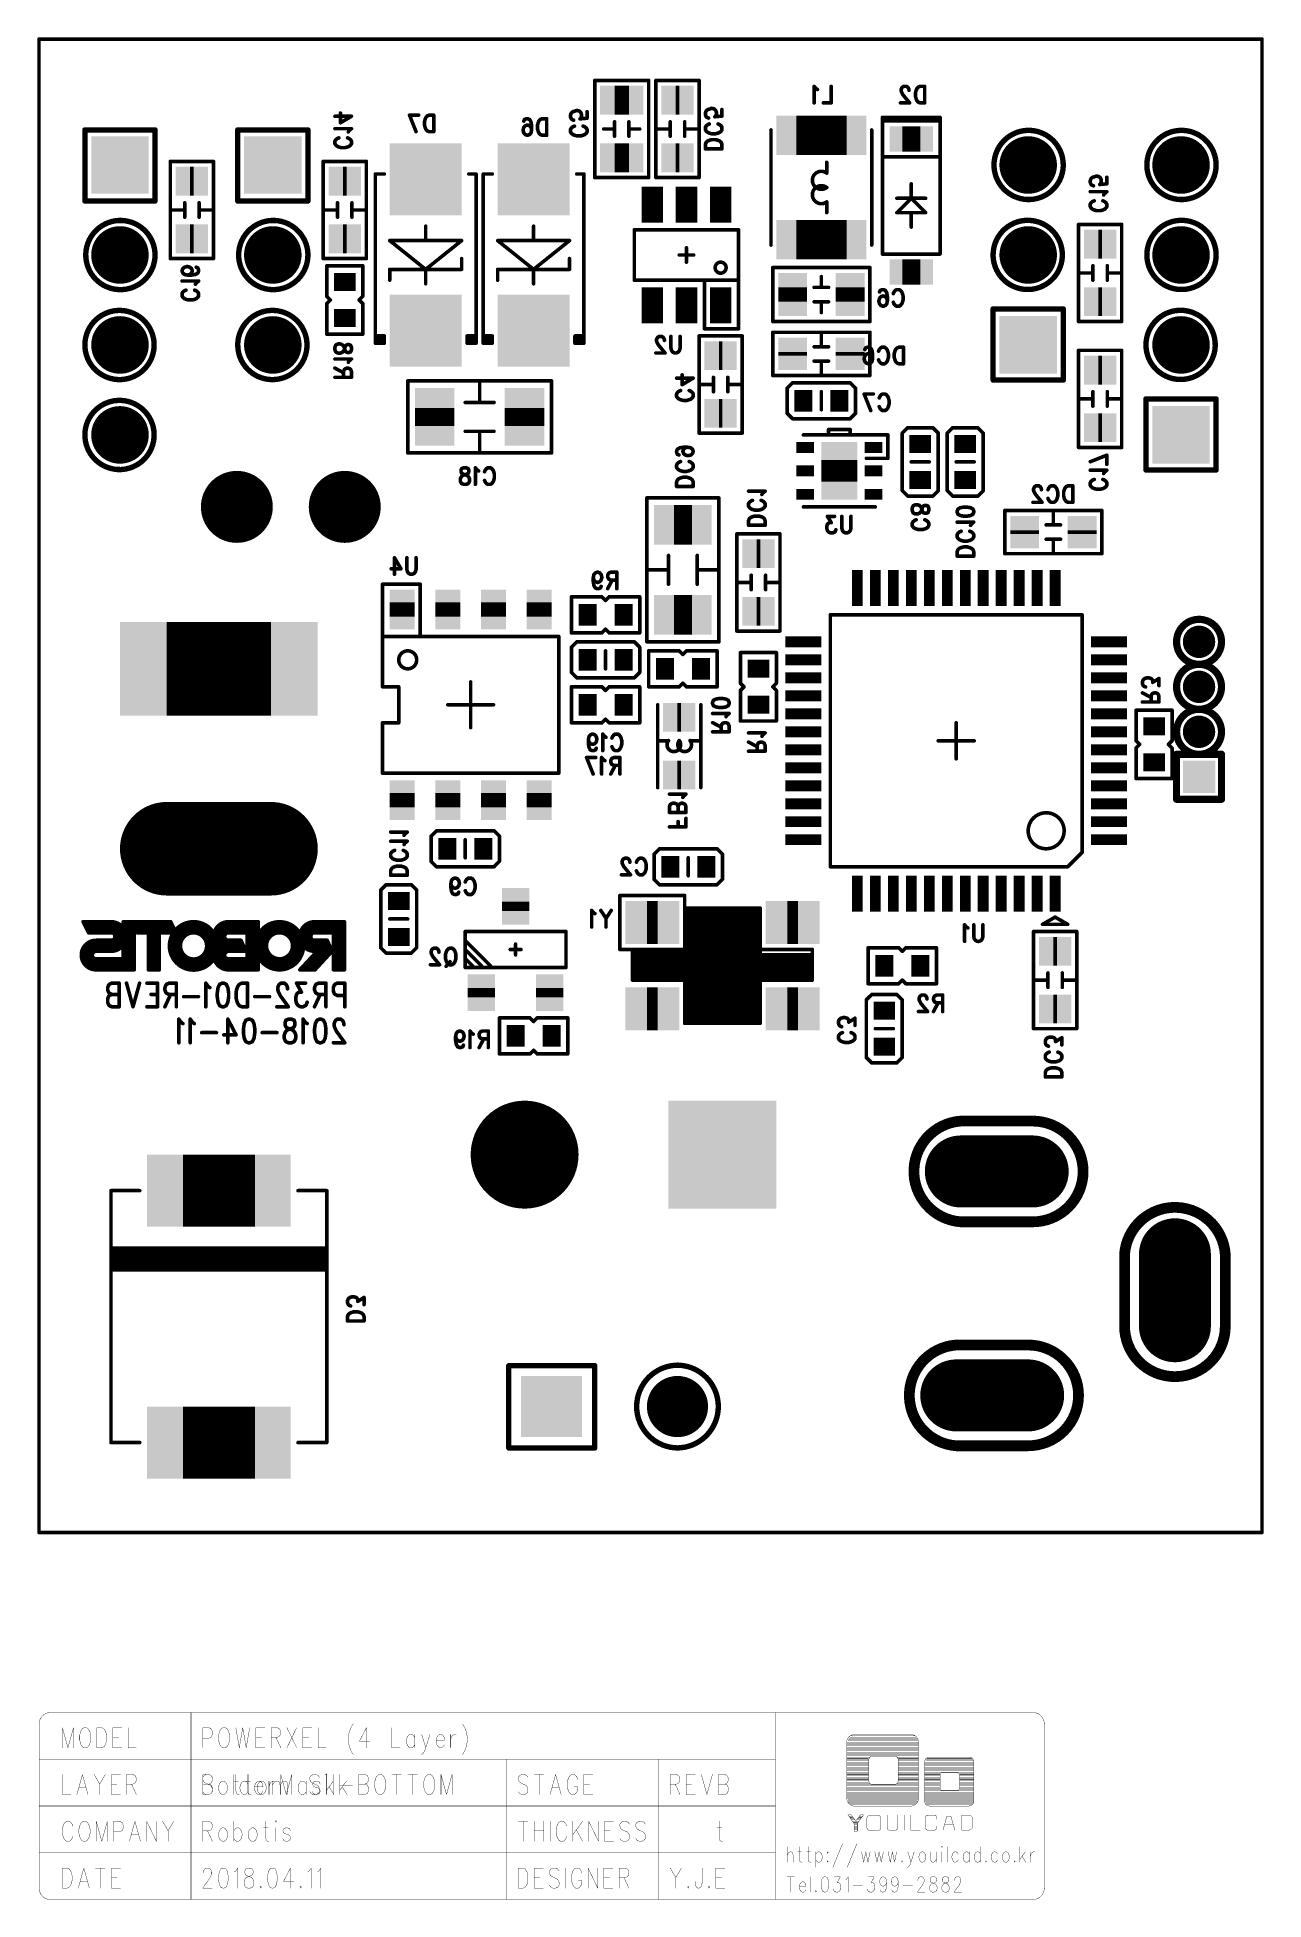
# Model space of a CAD drawing. Extents: x 100 to 134.1, y 89.8 to 141.6.
import ezdxf

# ---------------------------------------------------------------- set-up
doc = ezdxf.new("R2010")
doc.units = 0
doc.layers.get('0').update_dxf_attribs({"linetype": 'CONTINUOUS'})
doc.layers.add('MASK-BOTTOM_PHO', color=5, linetype='CONTINUOUS')
doc.layers.add('SILK-BOTTOM_PHO', color=14, linetype='CONTINUOUS')

# ---------------------------------------------------------------- blocks, each defined once
blk = doc.blocks.new('SQUARE_21')
blk.add_solid([(0.999998, 0.999998), (0.999998, -0.999998), (-0.999998, 0.999998), (-0.999998, -0.999998)])
blk = doc.blocks.new('SQUARE_25')
blk.add_solid([(0.85001, 0.85001), (0.85001, -0.85001), (-0.85001, 0.85001), (-0.85001, -0.85001)])
blk = doc.blocks.new('ROUND_26')
at = {"const_width": 0.85001}
blk.add_lwpolyline([(-0.425006, 0, 1), (0.425006, 0, 1)], format="xyb", close=True, dxfattribs=at)
blk = doc.blocks.new('SQUARE_28')
blk.add_solid([(0.799972, 0.799972), (0.799972, -0.799972), (-0.799972, 0.799972), (-0.799972, -0.799972)])
blk = doc.blocks.new('ROUND_39')
at = {"const_width": 1.499996}
blk.add_lwpolyline([(-0.749998, 0, 1), (0.749998, 0, 1)], format="xyb", close=True, dxfattribs=at)
blk = doc.blocks.new('ROUND_49')
at = {"const_width": 0.799972}
blk.add_lwpolyline([(-0.399986, 0, 1), (0.399986, 0, 1)], format="xyb", close=True, dxfattribs=at)
blk = doc.blocks.new('ROUND_11')
at = {"const_width": 0.44996}
blk.add_lwpolyline([(-0.22498, 0, 1), (0.22498, 0, 1)], format="xyb", close=True, dxfattribs=at)
blk = doc.blocks.new('ROUND_123')
at = {"const_width": 0.999998}
blk.add_lwpolyline([(-0.499998, 0, 1), (0.499998, 0, 1)], format="xyb", close=True, dxfattribs=at)
blk = doc.blocks.new('SQUARE_168')
blk.add_solid([(1.499996, 1.499996), (1.499996, -1.499996), (-1.499996, 1.499996), (-1.499996, -1.499996)])
blk = doc.blocks.new('SQUARE_234')
blk.add_solid([(0.44996, 0.44996), (0.44996, -0.44996), (-0.44996, 0.44996), (-0.44996, -0.44996)])
blk = doc.blocks.new('ROUND_1')
at = {"const_width": 0.050038}
blk.add_lwpolyline([(-0.025018, 0, 1), (0.025018, 0, 1)], format="xyb", close=True, dxfattribs=at)
blk = doc.blocks.new('SQUARE_7')
blk.add_solid([(0.381, 0.381), (0.381, -0.381), (-0.381, 0.381), (-0.381, -0.381)])
blk = doc.blocks.new('SQUARE_10')
blk.add_solid([(0.350012, 0.350012), (0.350012, -0.350012), (-0.350012, 0.350012), (-0.350012, -0.350012)])
blk = doc.blocks.new('SQUARE_16')
blk.add_solid([(0.250062, 0.250062), (0.250062, -0.250062), (-0.250062, 0.250062), (-0.250062, -0.250062)])
blk = doc.blocks.new('SQUARE_27')
blk.add_solid([(1.299972, 1.299972), (1.299972, -1.299972), (-1.299972, 1.299972), (-1.299972, -1.299972)])
blk = doc.blocks.new('SQUARE_33')
blk.add_solid([(0.499998, 0.499998), (0.499998, -0.499998), (-0.499998, 0.499998), (-0.499998, -0.499998)])
blk = doc.blocks.new('SQUARE_48')
blk.add_solid([(0.599948, 0.599948), (0.599948, -0.599948), (-0.599948, 0.599948), (-0.599948, -0.599948)])
blk = doc.blocks.new('ROUND_24')
at = {"const_width": 1.299972}
blk.add_lwpolyline([(-0.649986, 0, 1), (0.649986, 0, 1)], format="xyb", close=True, dxfattribs=at)
blk = doc.blocks.new('SQUARE_122')
blk.add_solid([(0.299974, 0.299974), (0.299974, -0.299974), (-0.299974, 0.299974), (-0.299974, -0.299974)])
blk = doc.blocks.new('SQUARE_137')
blk.add_solid([(0.149986, 0.149986), (0.149986, -0.149986), (-0.149986, 0.149986), (-0.149986, -0.149986)])
blk = doc.blocks.new('SQUARE_152')
blk.add_solid([(0.550036, 0.550036), (0.550036, -0.550036), (-0.550036, 0.550036), (-0.550036, -0.550036)])
blk = doc.blocks.new('SQUARE_165')
blk.add_solid([(0.40005, 0.40005), (0.40005, -0.40005), (-0.40005, 0.40005), (-0.40005, -0.40005)])
blk = doc.blocks.new('ROUND_233')
at = {"const_width": 0.004952}
blk.add_lwpolyline([(-0.002476, 0, 1), (0.002476, 0, 1)], format="xyb", close=True, dxfattribs=at)
blk = doc.blocks.new('ROUND_6')
at = {"const_width": 0.099948}
blk.add_lwpolyline([(-0.049974, 0, 1), (0.049974, 0, 1)], format="xyb", close=True, dxfattribs=at)
blk = doc.blocks.new('ROUND_19')
at = {"const_width": 0.149986}
blk.add_lwpolyline([(-0.074994, 0, 1), (0.074994, 0, 1)], format="xyb", close=True, dxfattribs=at)
blk = doc.blocks.new('ROUND_61')
at = {"const_width": 0.075056}
blk.add_lwpolyline([(-0.037528, 0, 1), (0.037528, 0, 1)], format="xyb", close=True, dxfattribs=at)

msp = doc.modelspace()

# ---------------------------------------------------------------- linework, layer by layer
at = {"layer": 'MASK-BOTTOM_PHO'}
for points, const_width in [([(133.999986, 141.500098), (100.000054, 141.500098)], 0.100076), ([(100.000054, 141.500098), (100.000054, 100.000054)], 0.100076), ([(133.999986, 100.000054), (133.999986, 141.500098)], 0.100076), ([(116.000022, 139.800076), (116.400072, 139.800076)], 0.8001), ([(117.700044, 139.800076), (117.80012, 139.800076)], 0.8001), ([(122.450098, 138.82497), (121.05005, 138.82497)], 1.100072), ([(124.000006, 138.724894), (124.499878, 138.724894)], 0.700024), ([(116.000022, 138.199876), (116.400072, 138.199876)], 0.8001), ([(117.700044, 138.199876), (117.80012, 138.199876)], 0.8001), ([(104.199944, 137.54989), (104.30002, 137.54989)], 0.8001), ([(108.450126, 137.54989), (108.549948, 137.54989)], 0.8001), ([(117.050058, 136.700006), (117.050058, 137.100056)], 0.599948), ([(118.000018, 136.700006), (118.000018, 137.100056)], 0.599948), ([(118.949978, 136.700006), (118.949978, 137.100056)], 0.599948), ([(104.199944, 135.949944), (104.30002, 135.949944)], 0.8001), ([(108.450126, 135.949944), (108.549948, 135.949944)], 0.8001), ([(122.450098, 135.925052), (121.05005, 135.925052)], 1.100072), ([(129.549906, 135.800084), (129.450084, 135.800084)], 0.8001), ([(124.000006, 135.024876), (124.499878, 135.024876)], 0.700024), ([(108.549948, 134.750048), (108.450126, 134.750048)], 0.500124), ([(117.050058, 133.89991), (117.050058, 134.29996)], 0.599948), ([(118.000018, 133.89991), (118.000018, 134.29996)], 0.599948), ([(118.949978, 133.89991), (118.949978, 134.29996)], 0.599948), ([(120.949974, 134.599934), (120.949974, 134.199884)], 0.8001), ([(122.54992, 134.599934), (122.54992, 134.199884)], 0.8001), ([(129.549906, 134.199884), (129.450084, 134.199884)], 0.8001), ([(108.549948, 133.75005), (108.450126, 133.75005)], 0.500124), ([(118.89994, 132.700014), (119.000016, 132.700014)], 0.8001), ([(120.949974, 132.80009), (120.949974, 132.700014)], 0.8001), ([(122.54992, 132.80009), (122.54992, 132.700014)], 0.8001), ([(129.549906, 132.299964), (129.450084, 132.299964)], 0.8001), ([(111.000032, 130.750056), (111.000032, 131.249928)], 1.100072), ([(113.4999, 130.750056), (113.4999, 131.249928)], 1.100072), ([(118.89994, 131.100068), (119.000016, 131.100068)], 0.8001), ([(121.249948, 131.400042), (121.249948, 131.500118)], 0.500124), ([(122.249946, 131.400042), (122.249946, 131.500118)], 0.500124), ([(129.549906, 130.700018), (129.450084, 130.700018)], 0.8001), ([(124.450094, 130.24993), (124.549916, 130.24993)], 0.500124), ([(125.800104, 130.24993), (125.700028, 130.24993)], 0.500124), ([(121.400062, 130.150108), (121.19991, 130.150108)], 0.299972), ([(122.249946, 129.800096), (122.249946, 129.199894)], 0.999996), ([(123.299982, 130.150108), (123.100084, 130.150108)], 0.299972), ([(121.400062, 129.500122), (121.19991, 129.500122)], 0.299972), ([(123.299982, 129.500122), (123.100084, 129.500122)], 0.299972), ([(124.450094, 129.249932), (124.549916, 129.249932)], 0.500124), ([(125.800104, 129.249932), (125.700028, 129.249932)], 0.500124), ([(121.400062, 128.849882), (121.19991, 128.849882)], 0.299972), ([(123.299982, 128.849882), (123.100084, 128.849882)], 0.299972), ([(117.650006, 127.999998), (118.149878, 127.999998)], 1.100072), ([(127.40005, 127.750062), (127.40005, 127.849884)], 0.8001), ([(128.999996, 127.750062), (128.999996, 127.849884)], 0.8001), ([(119.949976, 127.199898), (120.050052, 127.199898)], 0.8001), ([(122.750072, 125.899926), (122.750072, 126.59995)], 0.299972), ([(123.249944, 125.899926), (123.249944, 126.59995)], 0.299972), ([(123.75007, 125.899926), (123.75007, 126.59995)], 0.299972), ([(124.249942, 125.899926), (124.249942, 126.59995)], 0.299972), ([(124.750068, 125.899926), (124.750068, 126.59995)], 0.299972), ([(125.24994, 125.899926), (125.24994, 126.59995)], 0.299972), ([(125.750066, 125.899926), (125.750066, 126.59995)], 0.299972), ([(126.249938, 125.899926), (126.249938, 126.59995)], 0.299972), ([(126.750064, 125.899926), (126.750064, 126.59995)], 0.299972), ([(127.249936, 125.899926), (127.249936, 126.59995)], 0.299972), ([(127.750062, 125.899926), (127.750062, 126.59995)], 0.299972), ([(128.249934, 125.899926), (128.249934, 126.59995)], 0.299972), ([(110.09503, 125.849888), (110.09503, 125.450092)], 0.700024), ([(111.36503, 125.849888), (111.36503, 125.450092)], 0.700024), ([(112.63503, 125.849888), (112.63503, 125.450092)], 0.700024), ([(113.90503, 125.849888), (113.90503, 125.450092)], 0.700024), ([(115.24996, 125.450092), (115.24996, 125.549914)], 0.500124), ([(116.249958, 125.450092), (116.249958, 125.549914)], 0.500124), ([(117.650006, 125.499876), (118.149878, 125.499876)], 1.100072), ([(119.949976, 125.599952), (120.050052, 125.599952)], 0.8001), ([(103.549958, 124.000006), (106.449876, 124.000006)], 2.599944), ([(120.899936, 124.750068), (121.59996, 124.750068)], 0.299972), ([(129.400046, 124.750068), (130.10007, 124.750068)], 0.299972), ([(115.24996, 124.199904), (115.24996, 124.29998)], 0.500124), ([(116.249958, 124.199904), (116.249958, 124.29998)], 0.500124), ([(117.40007, 123.949968), (117.40007, 124.050044)], 0.500124), ([(118.400068, 123.949968), (118.400068, 124.050044)], 0.500124), ([(119.949976, 124.000006), (120.050052, 124.000006)], 0.500124), ([(120.899936, 124.249942), (121.59996, 124.249942)], 0.299972), ([(129.400046, 124.249942), (130.10007, 124.249942)], 0.299972), ([(120.899936, 123.75007), (121.59996, 123.75007)], 0.299972), ([(129.400046, 123.75007), (130.10007, 123.75007)], 0.299972), ([(115.24996, 122.94997), (115.24996, 123.050046)], 0.500124), ([(116.249958, 122.94997), (116.249958, 123.050046)], 0.500124), ([(119.949976, 123.000008), (120.050052, 123.000008)], 0.500124), ([(120.899936, 123.249944), (121.59996, 123.249944)], 0.299972), ([(129.400046, 123.249944), (130.10007, 123.249944)], 0.299972), ([(117.750082, 122.649996), (117.849904, 122.649996)], 0.8001), ([(120.899936, 122.750072), (121.59996, 122.750072)], 0.299972), ([(129.400046, 122.750072), (130.10007, 122.750072)], 0.299972), ([(120.899936, 122.249946), (121.59996, 122.249946)], 0.299972), ([(129.400046, 122.249946), (130.10007, 122.249946)], 0.299972), ([(131.05003, 122.40006), (130.949954, 122.40006)], 0.500124), ([(120.899936, 121.750074), (121.59996, 121.750074)], 0.299972), ([(129.400046, 121.750074), (130.10007, 121.750074)], 0.299972), ([(131.05003, 121.400062), (130.949954, 121.400062)], 0.500124), ([(117.750082, 121.05005), (117.849904, 121.05005)], 0.8001), ([(120.899936, 121.249948), (121.59996, 121.249948)], 0.299972), ([(129.400046, 121.249948), (130.10007, 121.249948)], 0.299972), ([(110.09503, 120.549924), (110.09503, 120.149874)], 0.700024), ([(111.36503, 120.549924), (111.36503, 120.149874)], 0.700024), ([(112.63503, 120.549924), (112.63503, 120.149874)], 0.700024), ([(113.90503, 120.549924), (113.90503, 120.149874)], 0.700024), ([(120.899936, 120.750076), (121.59996, 120.750076)], 0.299972), ([(129.400046, 120.750076), (130.10007, 120.750076)], 0.299972), ([(103.549958, 119.000016), (106.449876, 119.000016)], 2.599944), ([(120.899936, 120.24995), (121.59996, 120.24995)], 0.299972), ([(129.400046, 120.24995), (130.10007, 120.24995)], 0.299972), ([(120.899936, 119.750078), (121.59996, 119.750078)], 0.299972), ([(129.400046, 119.750078), (130.10007, 119.750078)], 0.299972), ([(111.350044, 118.949978), (111.350044, 119.050054)], 0.500124), ([(112.350042, 118.949978), (112.350042, 119.050054)], 0.500124), ([(120.899936, 119.249952), (121.59996, 119.249952)], 0.299972), ([(129.400046, 119.249952), (130.10007, 119.249952)], 0.299972), ([(117.54993, 118.549928), (117.54993, 118.450106)], 0.500124), ([(118.549928, 118.549928), (118.549928, 118.450106)], 0.500124), ([(122.750072, 117.40007), (122.750072, 118.100094)], 0.299972), ([(123.249944, 117.40007), (123.249944, 118.100094)], 0.299972), ([(123.75007, 117.40007), (123.75007, 118.100094)], 0.299972), ([(124.249942, 117.40007), (124.249942, 118.100094)], 0.299972), ([(124.750068, 117.40007), (124.750068, 118.100094)], 0.299972), ([(125.24994, 117.40007), (125.24994, 118.100094)], 0.299972), ([(125.750066, 117.40007), (125.750066, 118.100094)], 0.299972), ([(126.249938, 117.40007), (126.249938, 118.100094)], 0.299972), ([(126.750064, 117.40007), (126.750064, 118.100094)], 0.299972), ([(127.249936, 117.40007), (127.249936, 118.100094)], 0.299972), ([(127.750062, 117.40007), (127.750062, 118.100094)], 0.299972), ([(128.249934, 117.40007), (128.249934, 118.100094)], 0.299972), ([(110.050072, 117.54993), (109.949996, 117.54993)], 0.500124), ([(113.249964, 117.27307), (113.249964, 117.52707)], 0.762), ([(116.899944, 116.949982), (117.199918, 116.949982)], 1.199896), ([(120.800114, 116.949982), (121.100088, 116.949982)], 1.199896), ([(110.050072, 116.549932), (109.949996, 116.549932)], 0.500124), ([(128.299972, 116.149882), (128.199896, 116.149882)], 0.8001), ([(123.49988, 115.800124), (123.49988, 115.700048)], 0.500124), ([(124.499878, 115.800124), (124.499878, 115.700048)], 0.500124), ([(112.300004, 114.873024), (112.300004, 115.127024)], 0.762), ([(114.199924, 114.873024), (114.199924, 115.127024)], 0.762), ([(116.899944, 114.549936), (117.199918, 114.549936)], 1.199896), ([(120.800114, 114.549936), (121.100088, 114.549936)], 1.199896), ([(128.299972, 114.549936), (128.199896, 114.549936)], 0.8001), ([(123.450096, 114.499898), (123.549918, 114.499898)], 0.500124), ([(113.249964, 113.849912), (113.249964, 113.75009)], 0.500124), ([(114.249962, 113.849912), (114.249962, 113.75009)], 0.500124), ([(123.450096, 113.4999), (123.549918, 113.4999)], 0.500124), ([(127.627126, 110.033054), (125.626876, 110.033054)], 1.999996), ([(104.000046, 109.499908), (106.000042, 109.499908)], 1.999996), ([(131.579874, 107.731052), (131.579874, 105.731056)], 1.999996), ([(127.500126, 103.810054), (125.499876, 103.810054)], 1.999996), ([(104.000046, 102.499922), (106.000042, 102.499922)], 1.999996), ([(100.000054, 100.24999), (100.000054, 100.000054)], 0.100076), ([(100.000054, 100.000054), (133.999986, 100.000054)], 0.100076), ([(100.000054, 100.000054), (100.24999, 100.000054)], 0.100076), ([(127.625094, 95.000064), (100.32492, 95.000064)], 0.009906), ([(104.22509, 95.000064), (104.22509, 89.799922)], 0.009906), ([(120.474994, 95.000064), (120.474994, 89.799922)], 0.009906), ([(100.000054, 94.674944), (100.000054, 90.125042)], 0.009906), ([(100.65004, 94.57436), (100.65004, 94.019878)], 0.009906), ([(100.65004, 94.57436), (100.80371, 94.019878)], 0.009906), ([(100.95738, 94.57436), (100.80371, 94.019878)], 0.009906), ([(100.95738, 94.57436), (100.95738, 94.019878)], 0.009906), ([(101.149404, 94.442534), (101.1301, 94.363286)], 0.009906), ([(101.1301, 94.363286), (101.1301, 94.231206)], 0.009906), ([(101.1301, 94.231206), (101.149404, 94.151958)], 0.009906), ([(101.168454, 94.495112), (101.149404, 94.442534)], 0.009906), ([(101.206808, 94.547944), (101.168454, 94.495112)], 0.009906), ([(101.245416, 94.57436), (101.206808, 94.547944)], 0.009906), ([(101.322124, 94.57436), (101.245416, 94.57436)], 0.009906), ([(101.360478, 94.547944), (101.322124, 94.57436)], 0.009906), ([(101.399086, 94.495112), (101.360478, 94.547944)], 0.009906), ([(101.418136, 94.442534), (101.399086, 94.495112)], 0.009906), ([(101.43744, 94.363286), (101.418136, 94.442534)], 0.009906), ([(101.418136, 94.151958), (101.43744, 94.231206)], 0.009906), ([(101.43744, 94.231206), (101.43744, 94.363286)], 0.009906), ([(101.61016, 94.57436), (101.61016, 94.019878)], 0.009906), ([(101.61016, 94.57436), (101.74478, 94.57436)], 0.009906), ([(101.74478, 94.57436), (101.802184, 94.547944)], 0.009906), ([(101.802184, 94.547944), (101.840792, 94.495112)], 0.009906), ([(101.840792, 94.495112), (101.859842, 94.442534)], 0.009906), ([(101.859842, 94.442534), (101.879146, 94.363286)], 0.009906), ([(101.879146, 94.231206), (101.859842, 94.151958)], 0.009906), ([(101.879146, 94.363286), (101.879146, 94.231206)], 0.009906), ([(102.051866, 94.57436), (102.051866, 94.019878)], 0.009906), ([(102.051866, 94.57436), (102.301548, 94.57436)], 0.009906), ([(102.051866, 94.310454), (102.205536, 94.310454)], 0.009906), ([(102.474522, 94.57436), (102.474522, 94.019878)], 0.009906), ([(104.549956, 94.57436), (104.549956, 94.019878)], 0.009906), ([(104.549956, 94.57436), (104.72293, 94.57436)], 0.009906), ([(104.72293, 94.284038), (104.549956, 94.284038)], 0.009906), ([(104.72293, 94.57436), (104.780334, 94.547944)], 0.009906), ([(104.780334, 94.310454), (104.72293, 94.284038)], 0.009906), ([(104.780334, 94.547944), (104.799638, 94.521528)], 0.009906), ([(104.799638, 94.33687), (104.780334, 94.310454)], 0.009906), ([(104.799638, 94.521528), (104.818942, 94.46895)], 0.009906), ([(104.818942, 94.389702), (104.799638, 94.33687)], 0.009906), ([(104.818942, 94.46895), (104.818942, 94.389702)], 0.009906), ([(105.010966, 94.442534), (104.991662, 94.363286)], 0.009906), ([(104.991662, 94.363286), (104.991662, 94.231206)], 0.009906), ([(104.991662, 94.231206), (105.010966, 94.151958)], 0.009906), ([(105.030016, 94.495112), (105.010966, 94.442534)], 0.009906), ([(105.068624, 94.547944), (105.030016, 94.495112)], 0.009906), ([(105.106978, 94.57436), (105.068624, 94.547944)], 0.009906), ([(105.183686, 94.57436), (105.106978, 94.57436)], 0.009906), ([(105.22204, 94.547944), (105.183686, 94.57436)], 0.009906), ([(105.260648, 94.495112), (105.22204, 94.547944)], 0.009906), ([(105.279698, 94.442534), (105.260648, 94.495112)], 0.009906), ([(105.299002, 94.363286), (105.279698, 94.442534)], 0.009906), ([(105.279698, 94.151958), (105.299002, 94.231206)], 0.009906), ([(105.299002, 94.231206), (105.299002, 94.363286)], 0.009906), ([(105.471722, 94.57436), (105.567734, 94.019878)], 0.009906), ([(105.663746, 94.57436), (105.567734, 94.019878)], 0.009906), ([(105.663746, 94.57436), (105.760012, 94.019878)], 0.009906), ([(105.856024, 94.57436), (105.760012, 94.019878)], 0.009906), ([(106.028744, 94.57436), (106.028744, 94.019878)], 0.009906), ([(106.028744, 94.57436), (106.278426, 94.57436)], 0.009906), ([(106.028744, 94.310454), (106.182414, 94.310454)], 0.009906), ([(106.451146, 94.57436), (106.451146, 94.019878)], 0.009906), ([(106.451146, 94.57436), (106.62412, 94.57436)], 0.009906), ([(106.62412, 94.310454), (106.451146, 94.310454)], 0.009906), ([(106.585766, 94.310454), (106.720132, 94.019878)], 0.009906), ([(106.62412, 94.57436), (106.681778, 94.547944)], 0.009906), ([(106.681778, 94.33687), (106.62412, 94.310454)], 0.009906), ([(106.681778, 94.547944), (106.700828, 94.521528)], 0.009906), ([(106.700828, 94.363286), (106.681778, 94.33687)], 0.009906), ([(106.700828, 94.521528), (106.720132, 94.46895)], 0.009906), ([(106.720132, 94.416118), (106.700828, 94.363286)], 0.009906), ([(106.720132, 94.46895), (106.720132, 94.416118)], 0.009906), ([(106.892852, 94.57436), (107.161838, 94.019878)], 0.009906), ([(107.161838, 94.57436), (106.892852, 94.019878)], 0.009906), ([(107.334558, 94.57436), (107.334558, 94.019878)], 0.009906), ([(107.334558, 94.57436), (107.58424, 94.57436)], 0.009906), ([(107.334558, 94.310454), (107.488228, 94.310454)], 0.009906), ([(107.757214, 94.57436), (107.757214, 94.019878)], 0.009906), ([(108.621322, 94.442534), (108.602272, 94.310454)], 0.009906), ([(108.602272, 94.310454), (108.602272, 94.20479)], 0.009906), ([(108.602272, 94.20479), (108.621322, 94.07271)], 0.009906), ([(108.659676, 94.547944), (108.621322, 94.442534)], 0.009906), ([(108.698284, 94.627192), (108.659676, 94.547944)], 0.009906), ([(108.736638, 94.680024), (108.698284, 94.627192)], 0.009906), ([(109.101382, 94.57436), (108.909358, 94.20479)], 0.009906), ([(108.909358, 94.20479), (109.197394, 94.20479)], 0.009906), ([(109.101382, 94.57436), (109.101382, 94.019878)], 0.009906), ([(109.812074, 94.57436), (109.812074, 94.019878)], 0.009906), ([(110.234476, 94.310454), (110.215426, 94.231206)], 0.009906), ([(110.215426, 94.231206), (110.215426, 94.178374)], 0.009906), ([(110.27283, 94.363286), (110.234476, 94.310454)], 0.009906), ([(110.311438, 94.389702), (110.27283, 94.363286)], 0.009906), ([(110.369096, 94.389702), (110.311438, 94.389702)], 0.009906), ([(110.40745, 94.363286), (110.369096, 94.389702)], 0.009906), ([(110.445804, 94.310454), (110.40745, 94.363286)], 0.009906), ([(110.445804, 94.389702), (110.445804, 94.019878)], 0.009906), ([(110.637828, 94.389702), (110.753144, 94.019878)], 0.009906), ([(110.868206, 94.389702), (110.753144, 94.019878)], 0.009906), ([(111.06023, 94.310454), (111.04118, 94.231206)], 0.009906), ([(111.04118, 94.231206), (111.271558, 94.231206)], 0.009906), ([(111.04118, 94.231206), (111.04118, 94.178374)], 0.009906), ([(111.098838, 94.363286), (111.06023, 94.310454)], 0.009906), ([(111.137192, 94.389702), (111.098838, 94.363286)], 0.009906), ([(111.19485, 94.389702), (111.137192, 94.389702)], 0.009906), ([(111.233204, 94.363286), (111.19485, 94.389702)], 0.009906), ([(111.252508, 94.33687), (111.233204, 94.363286)], 0.009906), ([(111.271558, 94.284038), (111.252508, 94.33687)], 0.009906), ([(111.271558, 94.231206), (111.271558, 94.284038)], 0.009906), ([(111.444532, 94.389702), (111.444532, 94.019878)], 0.009906), ([(111.444532, 94.231206), (111.463582, 94.310454)], 0.009906), ([(111.463582, 94.310454), (111.501936, 94.363286)], 0.009906), ([(111.501936, 94.363286), (111.540544, 94.389702)], 0.009906), ([(111.540544, 94.389702), (111.597948, 94.389702)], 0.009906), ([(111.770922, 94.680024), (111.809276, 94.627192)], 0.009906), ([(111.809276, 94.627192), (111.84763, 94.547944)], 0.009906), ([(111.84763, 94.547944), (111.886238, 94.442534)], 0.009906), ([(111.886238, 94.442534), (111.905288, 94.310454)], 0.009906), ([(111.905288, 94.20479), (111.886238, 94.07271)], 0.009906), ([(111.905288, 94.310454), (111.905288, 94.20479)], 0.009906), ([(122.493024, 94.247462), (124.417836, 94.247462)], 0.009906), ([(122.493024, 94.212664), (124.431806, 94.212664)], 0.009906), ([(122.509788, 94.28226), (124.404374, 94.28226)], 0.009906), ([(122.53722, 94.317058), (124.376942, 94.317058)], 0.009906), ([(122.578622, 94.35211), (124.335794, 94.35211)], 0.009906), ([(122.667522, 94.386908), (124.243592, 94.386908)], 0.009906), ([(122.674634, 94.387416), (124.23267, 94.387416)], 0.009906), ([(127.94996, 90.125042), (127.94996, 94.674944)], 0.009906), ([(120.474994, 93.700092), (100.000054, 93.700092)], 0.009906), ([(101.149404, 94.151958), (101.168454, 94.099126)], 0.009906), ([(101.168454, 94.099126), (101.206808, 94.046294)], 0.009906), ([(101.206808, 94.046294), (101.245416, 94.019878)], 0.009906), ([(101.245416, 94.019878), (101.322124, 94.019878)], 0.009906), ([(101.322124, 94.019878), (101.360478, 94.046294)], 0.009906), ([(101.360478, 94.046294), (101.399086, 94.099126)], 0.009906), ([(101.399086, 94.099126), (101.418136, 94.151958)], 0.009906), ([(101.74478, 94.019878), (101.61016, 94.019878)], 0.009906), ([(101.802184, 94.046294), (101.74478, 94.019878)], 0.009906), ([(101.840792, 94.099126), (101.802184, 94.046294)], 0.009906), ([(101.859842, 94.151958), (101.840792, 94.099126)], 0.009906), ([(102.051866, 94.019878), (102.301548, 94.019878)], 0.009906), ([(102.474522, 94.019878), (102.7049, 94.019878)], 0.009906), ([(105.010966, 94.151958), (105.030016, 94.099126)], 0.009906), ([(105.030016, 94.099126), (105.068624, 94.046294)], 0.009906), ([(105.068624, 94.046294), (105.106978, 94.019878)], 0.009906), ([(105.106978, 94.019878), (105.183686, 94.019878)], 0.009906), ([(105.183686, 94.019878), (105.22204, 94.046294)], 0.009906), ([(105.22204, 94.046294), (105.260648, 94.099126)], 0.009906), ([(105.260648, 94.099126), (105.279698, 94.151958)], 0.009906), ([(106.028744, 94.019878), (106.278426, 94.019878)], 0.009906), ([(107.334558, 94.019878), (107.58424, 94.019878)], 0.009906), ([(107.757214, 94.019878), (107.987592, 94.019878)], 0.009906), ([(108.621322, 94.07271), (108.659676, 93.967046)], 0.009906), ([(108.659676, 93.967046), (108.698284, 93.887798)], 0.009906), ([(108.698284, 93.887798), (108.736638, 93.834966)], 0.009906), ([(109.812074, 94.019878), (110.042452, 94.019878)], 0.009906), ([(110.215426, 94.178374), (110.234476, 94.099126)], 0.009906), ([(110.234476, 94.099126), (110.27283, 94.046294)], 0.009906), ([(110.27283, 94.046294), (110.311438, 94.019878)], 0.009906), ([(110.311438, 94.019878), (110.369096, 94.019878)], 0.009906), ([(110.369096, 94.019878), (110.40745, 94.046294)], 0.009906), ([(110.40745, 94.046294), (110.445804, 94.099126)], 0.009906), ([(110.637828, 93.834966), (110.618524, 93.834966)], 0.009906), ([(110.676182, 93.861382), (110.637828, 93.834966)], 0.009906), ([(110.714536, 93.914214), (110.676182, 93.861382)], 0.009906), ([(110.753144, 94.019878), (110.714536, 93.914214)], 0.009906), ([(111.04118, 94.178374), (111.06023, 94.099126)], 0.009906), ([(111.06023, 94.099126), (111.098838, 94.046294)], 0.009906), ([(111.098838, 94.046294), (111.137192, 94.019878)], 0.009906), ([(111.137192, 94.019878), (111.19485, 94.019878)], 0.009906), ([(111.19485, 94.019878), (111.233204, 94.046294)], 0.009906), ([(111.233204, 94.046294), (111.271558, 94.099126)], 0.009906), ([(111.809276, 93.887798), (111.770922, 93.834966)], 0.009906), ([(111.84763, 93.967046), (111.809276, 93.887798)], 0.009906), ([(111.886238, 94.07271), (111.84763, 93.967046)], 0.009906), ([(113.000028, 93.700092), (113.000028, 89.799922)], 0.009906), ([(117.225064, 93.700092), (117.225064, 92.29598)], 0.009906), ([(122.454924, 92.616528), (122.454924, 94.167706)], 0.009906), ([(122.458226, 94.142814), (124.445522, 94.142814)], 0.009906), ([(122.458226, 94.108016), (124.445522, 94.108016)], 0.009906), ([(122.458226, 94.072964), (124.445522, 94.072964)], 0.009906), ([(122.458226, 94.038166), (124.445522, 94.038166)], 0.009906), ([(122.458226, 94.003368), (124.445522, 94.003368)], 0.009906), ([(122.458226, 93.96857), (124.445522, 93.96857)], 0.009906), ([(122.458226, 93.933518), (124.445522, 93.933518)], 0.009906), ([(122.458226, 93.89872), (124.445522, 93.89872)], 0.009906), ([(122.458226, 93.863922), (124.445522, 93.863922)], 0.009906), ([(122.458226, 93.82887), (124.445522, 93.82887)], 0.009906), ([(122.458226, 93.794072), (124.445522, 93.794072)], 0.009906), ([(122.458226, 93.759274), (123.100084, 93.759274)], 0.009906), ([(122.458226, 93.724476), (123.05792, 93.724476)], 0.009906), ([(122.458226, 93.689424), (123.05792, 93.689424)], 0.009906), ([(122.46864, 94.177612), (124.452634, 94.177612)], 0.009906), ([(123.072652, 93.090238), (123.072652, 93.69425)], 0.009906), ([(123.155202, 93.776546), (123.800362, 93.776546)], 0.009906), ([(123.868942, 93.759274), (124.445522, 93.759274)], 0.009906), ([(123.882658, 93.69425), (123.882658, 93.090238)], 0.009906), ([(123.887992, 93.724476), (124.445522, 93.724476)], 0.009906), ([(123.887992, 93.689424), (124.445522, 93.689424)], 0.009906), ([(124.45238, 94.167706), (124.45238, 92.616528)], 0.009906), ([(124.655072, 93.689424), (125.955552, 93.689424)], 0.009906), ([(124.68987, 93.724476), (125.92812, 93.724476)], 0.009906), ([(124.724668, 93.759274), (125.8824, 93.759274)], 0.009906), ([(124.75718, 93.760036), (125.851158, 93.760036)], 0.009906), ([(100.65004, 93.274388), (100.65004, 92.719906)], 0.009906), ([(101.206808, 93.274388), (101.053392, 92.719906)], 0.009906), ([(101.206808, 93.274388), (101.360478, 92.719906)], 0.009906), ([(101.533452, 93.274388), (101.687122, 93.010482)], 0.009906), ([(101.840792, 93.274388), (101.687122, 93.010482)], 0.009906), ([(102.013512, 93.274388), (102.013512, 92.719906)], 0.009906), ([(102.013512, 93.274388), (102.263194, 93.274388)], 0.009906), ([(102.435914, 93.274388), (102.435914, 92.719906)], 0.009906), ([(102.435914, 93.274388), (102.608888, 93.274388)], 0.009906), ([(102.608888, 93.274388), (102.666546, 93.247972)], 0.009906), ([(102.666546, 93.247972), (102.685596, 93.221556)], 0.009906), ([(102.685596, 93.221556), (102.7049, 93.168724)], 0.009906), ([(102.7049, 93.168724), (102.7049, 93.115892)], 0.009906), ([(104.58831, 93.247972), (104.549956, 93.19514)], 0.009906), ([(104.549956, 93.19514), (104.549956, 93.142308)], 0.009906), ([(104.645968, 93.274388), (104.58831, 93.247972)], 0.009906), ([(104.72293, 93.274388), (104.645968, 93.274388)], 0.009906), ([(104.780334, 93.247972), (104.72293, 93.274388)], 0.009906), ([(104.818942, 93.19514), (104.780334, 93.247972)], 0.009906), ([(105.414318, 93.274388), (105.414318, 92.719906)], 0.009906), ([(105.817416, 93.274388), (105.817416, 92.719906)], 0.009906), ([(106.720132, 93.274388), (106.720132, 92.719906)], 0.009906), ([(106.720132, 93.274388), (106.873802, 92.719906)], 0.009906), ([(107.027472, 93.274388), (106.873802, 92.719906)], 0.009906), ([(107.027472, 93.274388), (107.027472, 92.719906)], 0.009906), ([(107.987592, 93.274388), (107.987592, 92.719906)], 0.009906), ([(108.890308, 93.274388), (108.890308, 92.719906)], 0.009906), ([(108.890308, 93.274388), (109.063028, 93.274388)], 0.009906), ([(109.063028, 93.274388), (109.120686, 93.247972)], 0.009906), ([(109.120686, 93.247972), (109.13999, 93.221556)], 0.009906), ([(109.13999, 93.221556), (109.15904, 93.168724)], 0.009906), ([(109.15904, 93.168724), (109.15904, 93.115892)], 0.009906), ([(109.370368, 93.19514), (109.351064, 93.142308)], 0.009906), ([(109.408722, 93.247972), (109.370368, 93.19514)], 0.009906), ([(109.447076, 93.274388), (109.408722, 93.247972)], 0.009906), ([(109.524038, 93.274388), (109.447076, 93.274388)], 0.009906), ([(109.562392, 93.247972), (109.524038, 93.274388)], 0.009906), ([(109.600746, 93.19514), (109.562392, 93.247972)], 0.009906), ([(109.62005, 93.142308), (109.600746, 93.19514)], 0.009906), ([(109.812074, 93.274388), (110.080806, 93.274388)], 0.009906), ([(109.94644, 93.274388), (109.94644, 92.719906)], 0.009906), ([(110.25378, 93.274388), (110.522512, 93.274388)], 0.009906), ([(110.388146, 93.274388), (110.388146, 92.719906)], 0.009906), ([(110.73384, 93.19514), (110.714536, 93.142308)], 0.009906), ([(110.772194, 93.247972), (110.73384, 93.19514)], 0.009906), ([(110.810802, 93.274388), (110.772194, 93.247972)], 0.009906), ([(110.88751, 93.274388), (110.810802, 93.274388)], 0.009906), ([(110.925864, 93.247972), (110.88751, 93.274388)], 0.009906), ([(110.964218, 93.19514), (110.925864, 93.247972)], 0.009906), ([(110.983522, 93.142308), (110.964218, 93.19514)], 0.009906), ([(111.175546, 93.274388), (111.175546, 92.719906)], 0.009906), ([(111.175546, 93.274388), (111.329216, 92.719906)], 0.009906), ([(111.482886, 93.274388), (111.329216, 92.719906)], 0.009906), ([(111.482886, 93.274388), (111.482886, 92.719906)], 0.009906), ([(113.363502, 93.247972), (113.324894, 93.19514)], 0.009906), ([(113.324894, 93.19514), (113.324894, 93.142308)], 0.009906), ([(113.420906, 93.274388), (113.363502, 93.247972)], 0.009906), ([(113.497868, 93.274388), (113.420906, 93.274388)], 0.009906), ([(113.555526, 93.247972), (113.497868, 93.274388)], 0.009906), ([(113.59388, 93.19514), (113.555526, 93.247972)], 0.009906), ([(113.7666, 93.274388), (114.035586, 93.274388)], 0.009906), ([(113.90122, 93.274388), (113.90122, 92.719906)], 0.009906), ([(114.361976, 93.274388), (114.208306, 92.719906)], 0.009906), ([(114.361976, 93.274388), (114.515646, 92.719906)], 0.009906), ([(114.726974, 93.19514), (114.70767, 93.142308)], 0.009906), ([(114.765328, 93.247972), (114.726974, 93.19514)], 0.009906), ([(114.803682, 93.274388), (114.765328, 93.247972)], 0.009906), ([(114.880644, 93.274388), (114.803682, 93.274388)], 0.009906), ([(114.918998, 93.247972), (114.880644, 93.274388)], 0.009906), ([(114.957352, 93.19514), (114.918998, 93.247972)], 0.009906), ([(114.976656, 93.142308), (114.957352, 93.19514)], 0.009906), ([(115.149376, 93.274388), (115.149376, 92.719906)], 0.009906), ([(115.149376, 93.274388), (115.399058, 93.274388)], 0.009906), ([(117.54993, 93.274388), (117.54993, 92.719906)], 0.009906), ([(117.54993, 93.274388), (117.722904, 93.274388)], 0.009906), ([(117.722904, 93.274388), (117.780562, 93.247972)], 0.009906), ([(117.780562, 93.247972), (117.799612, 93.221556)], 0.009906), ([(117.799612, 93.221556), (117.818916, 93.168724)], 0.009906), ([(117.818916, 93.168724), (117.818916, 93.115892)], 0.009906), ([(117.991636, 93.274388), (117.991636, 92.719906)], 0.009906), ([(117.991636, 93.274388), (118.241318, 93.274388)], 0.009906), ([(118.414292, 93.274388), (118.567962, 92.719906)], 0.009906), ([(118.721378, 93.274388), (118.567962, 92.719906)], 0.009906), ([(118.894352, 93.274388), (118.894352, 92.719906)], 0.009906), ([(118.894352, 93.274388), (119.067072, 93.274388)], 0.009906), ([(119.067072, 93.274388), (119.12473, 93.247972)], 0.009906), ([(119.12473, 93.247972), (119.144034, 93.221556)], 0.009906), ([(119.144034, 93.221556), (119.163084, 93.168724)], 0.009906), ([(119.163084, 93.168724), (119.163084, 93.115892)], 0.009906), ([(122.458226, 93.654626), (123.05792, 93.654626)], 0.009906), ([(122.458226, 93.619828), (123.05792, 93.619828)], 0.009906), ([(122.458226, 93.584776), (123.05792, 93.584776)], 0.009906), ([(122.458226, 93.549978), (123.05792, 93.549978)], 0.009906), ([(122.458226, 93.51518), (123.05792, 93.51518)], 0.009906), ([(122.458226, 93.480382), (123.05792, 93.480382)], 0.009906), ([(122.458226, 93.44533), (123.05792, 93.44533)], 0.009906), ([(122.458226, 93.410532), (123.05792, 93.410532)], 0.009906), ([(122.458226, 93.375734), (123.05792, 93.375734)], 0.009906), ([(122.458226, 93.340936), (123.05792, 93.340936)], 0.009906), ([(122.458226, 93.305884), (123.05792, 93.305884)], 0.009906), ([(122.458226, 93.271086), (123.05792, 93.271086)], 0.009906), ([(122.458226, 93.236288), (123.05792, 93.236288)], 0.009906), ([(122.458226, 93.201236), (123.05792, 93.201236)], 0.009906), ([(122.458226, 93.166438), (123.05792, 93.166438)], 0.009906), ([(123.887992, 93.654626), (124.445522, 93.654626)], 0.009906), ([(123.887992, 93.619828), (124.445522, 93.619828)], 0.009906), ([(123.887992, 93.584776), (124.445522, 93.584776)], 0.009906), ([(123.887992, 93.549978), (124.445522, 93.549978)], 0.009906), ([(123.887992, 93.51518), (124.445522, 93.51518)], 0.009906), ([(123.887992, 93.480382), (124.445522, 93.480382)], 0.009906), ([(123.887992, 93.44533), (124.445522, 93.44533)], 0.009906), ([(123.887992, 93.410532), (124.445522, 93.410532)], 0.009906), ([(123.887992, 93.375734), (124.445522, 93.375734)], 0.009906), ([(123.887992, 93.340936), (124.445522, 93.340936)], 0.009906), ([(123.887992, 93.305884), (124.445522, 93.305884)], 0.009906), ([(123.887992, 93.271086), (124.445522, 93.271086)], 0.009906), ([(123.887992, 93.236288), (124.445522, 93.236288)], 0.009906), ([(123.887992, 93.201236), (124.445522, 93.201236)], 0.009906), ([(123.887992, 93.166438), (124.445522, 93.166438)], 0.009906), ([(124.619766, 92.537026), (124.619766, 93.622876)], 0.009906), ([(124.62002, 93.619828), (125.987048, 93.619828)], 0.009906), ([(124.62002, 93.584776), (125.987048, 93.584776)], 0.009906), ([(124.62002, 93.549978), (125.987048, 93.549978)], 0.009906), ([(124.62002, 93.51518), (125.987048, 93.51518)], 0.009906), ([(124.62002, 93.480382), (125.987048, 93.480382)], 0.009906), ([(124.62002, 93.44533), (125.987048, 93.44533)], 0.009906), ([(124.62002, 93.410532), (125.987048, 93.410532)], 0.009906), ([(124.62002, 93.375734), (125.987048, 93.375734)], 0.009906), ([(124.62002, 93.340936), (125.987048, 93.340936)], 0.009906), ([(124.62002, 93.305884), (125.04547, 93.305884)], 0.009906), ([(124.62002, 93.271086), (125.04547, 93.271086)], 0.009906), ([(124.62002, 93.236288), (125.04547, 93.236288)], 0.009906), ([(124.62002, 93.201236), (125.04547, 93.201236)], 0.009906), ([(124.62002, 93.166438), (125.04547, 93.166438)], 0.009906), ([(124.655072, 93.654626), (125.987048, 93.654626)], 0.009906), ([(125.049534, 92.884244), (125.049534, 93.268546)], 0.009906), ([(125.104398, 93.32341), (125.530102, 93.32341)], 0.009906), ([(125.584966, 93.268546), (125.584966, 92.884244)], 0.009906), ([(125.596396, 93.305884), (125.987048, 93.305884)], 0.009906), ([(125.596396, 93.271086), (125.987048, 93.271086)], 0.009906), ([(125.596396, 93.236288), (125.987048, 93.236288)], 0.009906), ([(125.596396, 93.201236), (125.987048, 93.201236)], 0.009906), ([(125.596396, 93.166438), (125.987048, 93.166438)], 0.009906), ([(125.988572, 93.622876), (125.988572, 92.537026)], 0.009906), ([(100.65004, 92.719906), (100.880418, 92.719906)], 0.009906), ([(101.110796, 92.904818), (101.303074, 92.904818)], 0.009906), ([(101.687122, 93.010482), (101.687122, 92.719906)], 0.009906), ([(102.013512, 93.010482), (102.167182, 93.010482)], 0.009906), ([(102.013512, 92.719906), (102.263194, 92.719906)], 0.009906), ([(102.608888, 93.010482), (102.435914, 93.010482)], 0.009906), ([(102.570534, 93.010482), (102.7049, 92.719906)], 0.009906), ([(102.666546, 93.036898), (102.608888, 93.010482)], 0.009906), ([(102.685596, 93.063314), (102.666546, 93.036898)], 0.009906), ([(102.7049, 93.115892), (102.685596, 93.063314)], 0.009906), ([(104.549956, 93.142308), (104.56926, 93.08973)], 0.009906), ([(104.58831, 92.746322), (104.549956, 92.799154)], 0.009906), ([(104.56926, 93.08973), (104.58831, 93.063314)], 0.009906), ([(104.58831, 93.063314), (104.626918, 93.036898)], 0.009906), ([(104.645968, 92.719906), (104.58831, 92.746322)], 0.009906), ([(104.626918, 93.036898), (104.74198, 92.984066)], 0.009906), ([(104.72293, 92.719906), (104.645968, 92.719906)], 0.009906), ([(104.780334, 92.746322), (104.72293, 92.719906)], 0.009906), ([(104.74198, 92.984066), (104.780334, 92.95765)], 0.009906), ([(104.780334, 92.95765), (104.799638, 92.931234)], 0.009906), ([(104.818942, 92.799154), (104.780334, 92.746322)], 0.009906), ([(104.799638, 92.931234), (104.818942, 92.878402)], 0.009906), ([(104.818942, 92.878402), (104.818942, 92.799154)], 0.009906), ([(105.010966, 93.010482), (104.991662, 92.931234)], 0.009906), ([(104.991662, 92.931234), (104.991662, 92.878402)], 0.009906), ([(104.991662, 92.878402), (105.010966, 92.799154)], 0.009906), ([(105.04932, 93.063314), (105.010966, 93.010482)], 0.009906), ([(105.010966, 92.799154), (105.04932, 92.746322)], 0.009906), ([(105.087674, 93.08973), (105.04932, 93.063314)], 0.009906), ([(105.04932, 92.746322), (105.087674, 92.719906)], 0.009906), ([(105.145332, 93.08973), (105.087674, 93.08973)], 0.009906), ([(105.087674, 92.719906), (105.145332, 92.719906)], 0.009906), ([(105.183686, 93.063314), (105.145332, 93.08973)], 0.009906), ([(105.145332, 92.719906), (105.183686, 92.746322)], 0.009906), ([(105.22204, 93.010482), (105.183686, 93.063314)], 0.009906), ([(105.183686, 92.746322), (105.22204, 92.799154)], 0.009906), ([(105.241344, 92.931234), (105.22204, 93.010482)], 0.009906), ([(105.22204, 92.799154), (105.241344, 92.878402)], 0.009906), ([(105.241344, 92.878402), (105.241344, 92.931234)], 0.009906), ([(105.606342, 93.010482), (105.587038, 92.931234)], 0.009906), ([(105.587038, 92.931234), (105.587038, 92.878402)], 0.009906), ([(105.587038, 92.878402), (105.606342, 92.799154)], 0.009906), ([(105.644696, 93.063314), (105.606342, 93.010482)], 0.009906), ([(105.606342, 92.799154), (105.644696, 92.746322)], 0.009906), ([(105.68305, 93.08973), (105.644696, 93.063314)], 0.009906), ([(105.644696, 92.746322), (105.68305, 92.719906)], 0.009906), ([(105.740708, 93.08973), (105.68305, 93.08973)], 0.009906), ([(105.68305, 92.719906), (105.740708, 92.719906)], 0.009906), ([(105.779062, 93.063314), (105.740708, 93.08973)], 0.009906), ([(105.740708, 92.719906), (105.779062, 92.746322)], 0.009906), ([(105.817416, 93.010482), (105.779062, 93.063314)], 0.009906), ([(105.779062, 92.746322), (105.817416, 92.799154)], 0.009906), ([(106.00944, 93.010482), (105.99039, 92.931234)], 0.009906), ([(105.99039, 92.931234), (106.220768, 92.931234)], 0.009906), ([(105.99039, 92.931234), (105.99039, 92.878402)], 0.009906), ([(105.99039, 92.878402), (106.00944, 92.799154)], 0.009906), ([(106.048048, 93.063314), (106.00944, 93.010482)], 0.009906), ([(106.00944, 92.799154), (106.048048, 92.746322)], 0.009906), ([(106.086402, 93.08973), (106.048048, 93.063314)], 0.009906), ([(106.048048, 92.746322), (106.086402, 92.719906)], 0.009906), ([(106.14406, 93.08973), (106.086402, 93.08973)], 0.009906), ([(106.086402, 92.719906), (106.14406, 92.719906)], 0.009906), ([(106.182414, 93.063314), (106.14406, 93.08973)], 0.009906), ([(106.14406, 92.719906), (106.182414, 92.746322)], 0.009906), ([(106.201464, 93.036898), (106.182414, 93.063314)], 0.009906), ([(106.182414, 92.746322), (106.220768, 92.799154)], 0.009906), ([(106.220768, 92.984066), (106.201464, 93.036898)], 0.009906), ([(106.220768, 92.931234), (106.220768, 92.984066)], 0.009906), ([(106.393742, 93.08973), (106.393742, 92.719906)], 0.009906), ([(106.393742, 92.931234), (106.412792, 93.010482)], 0.009906), ([(106.412792, 93.010482), (106.451146, 93.063314)], 0.009906), ([(106.451146, 93.063314), (106.489754, 93.08973)], 0.009906), ([(106.489754, 93.08973), (106.547158, 93.08973)], 0.009906), ([(107.219496, 93.010482), (107.200192, 92.931234)], 0.009906), ([(107.200192, 92.931234), (107.200192, 92.878402)], 0.009906), ([(107.200192, 92.878402), (107.219496, 92.799154)], 0.009906), ([(107.25785, 93.063314), (107.219496, 93.010482)], 0.009906), ([(107.219496, 92.799154), (107.25785, 92.746322)], 0.009906), ([(107.296204, 93.08973), (107.25785, 93.063314)], 0.009906), ([(107.25785, 92.746322), (107.296204, 92.719906)], 0.009906), ([(107.353862, 93.08973), (107.296204, 93.08973)], 0.009906), ([(107.296204, 92.719906), (107.353862, 92.719906)], 0.009906), ([(107.392216, 93.063314), (107.353862, 93.08973)], 0.009906), ([(107.353862, 92.719906), (107.392216, 92.746322)], 0.009906), ([(107.43057, 93.010482), (107.392216, 93.063314)], 0.009906), ([(107.392216, 92.746322), (107.43057, 92.799154)], 0.009906), ([(107.43057, 93.08973), (107.43057, 92.719906)], 0.009906), ([(107.622848, 93.063314), (107.603544, 93.010482)], 0.009906), ([(107.603544, 93.010482), (107.622848, 92.95765)], 0.009906), ([(107.622848, 92.746322), (107.603544, 92.799154)], 0.009906), ([(107.680252, 93.08973), (107.622848, 93.063314)], 0.009906), ([(107.622848, 92.95765), (107.661202, 92.931234)], 0.009906), ([(107.680252, 92.719906), (107.622848, 92.746322)], 0.009906), ([(107.661202, 92.931234), (107.757214, 92.904818)], 0.009906), ([(107.73791, 93.08973), (107.680252, 93.08973)], 0.009906), ([(107.73791, 92.719906), (107.680252, 92.719906)], 0.009906), ([(107.795568, 93.063314), (107.73791, 93.08973)], 0.009906), ([(107.795568, 92.746322), (107.73791, 92.719906)], 0.009906), ([(107.757214, 92.904818), (107.795568, 92.878402)], 0.009906), ([(107.814872, 93.010482), (107.795568, 93.063314)], 0.009906), ([(107.795568, 92.878402), (107.814872, 92.82557)], 0.009906), ([(107.814872, 92.799154), (107.795568, 92.746322)], 0.009906), ([(107.814872, 92.82557), (107.814872, 92.799154)], 0.009906), ([(108.179616, 93.08973), (107.987592, 92.82557)], 0.009906), ([(108.064554, 92.931234), (108.19892, 92.719906)], 0.009906), ([(108.37164, 92.95765), (108.717334, 92.95765)], 0.009906), ([(108.890308, 93.010482), (109.063028, 93.010482)], 0.009906), ([(109.063028, 92.719906), (108.890308, 92.719906)], 0.009906), ([(109.120686, 93.036898), (109.063028, 93.010482)], 0.009906), ([(109.063028, 93.010482), (109.120686, 92.984066)], 0.009906), ([(109.120686, 92.746322), (109.063028, 92.719906)], 0.009906), ([(109.13999, 93.063314), (109.120686, 93.036898)], 0.009906), ([(109.120686, 92.984066), (109.13999, 92.95765)], 0.009906), ([(109.13999, 92.772738), (109.120686, 92.746322)], 0.009906), ([(109.15904, 93.115892), (109.13999, 93.063314)], 0.009906), ([(109.13999, 92.95765), (109.15904, 92.904818)], 0.009906), ([(109.15904, 92.82557), (109.13999, 92.772738)], 0.009906), ([(109.15904, 92.904818), (109.15904, 92.82557)], 0.009906), ([(109.351064, 93.142308), (109.332014, 93.063314)], 0.009906), ([(109.332014, 93.063314), (109.332014, 92.931234)], 0.009906), ([(109.332014, 92.931234), (109.351064, 92.851986)], 0.009906), ([(109.351064, 92.851986), (109.370368, 92.799154)], 0.009906), ([(109.370368, 92.799154), (109.408722, 92.746322)], 0.009906), ([(109.408722, 92.746322), (109.447076, 92.719906)], 0.009906), ([(109.447076, 92.719906), (109.524038, 92.719906)], 0.009906), ([(109.524038, 92.719906), (109.562392, 92.746322)], 0.009906), ([(109.562392, 92.746322), (109.600746, 92.799154)], 0.009906), ([(109.600746, 92.799154), (109.62005, 92.851986)], 0.009906), ([(109.6391, 93.063314), (109.62005, 93.142308)], 0.009906), ([(109.62005, 92.851986), (109.6391, 92.931234)], 0.009906), ([(109.6391, 92.931234), (109.6391, 93.063314)], 0.009906), ([(110.714536, 93.142308), (110.695486, 93.063314)], 0.009906), ([(110.695486, 93.063314), (110.695486, 92.931234)], 0.009906), ([(110.695486, 92.931234), (110.714536, 92.851986)], 0.009906), ([(110.714536, 92.851986), (110.73384, 92.799154)], 0.009906), ([(110.73384, 92.799154), (110.772194, 92.746322)], 0.009906), ([(110.772194, 92.746322), (110.810802, 92.719906)], 0.009906), ([(110.810802, 92.719906), (110.88751, 92.719906)], 0.009906), ([(110.88751, 92.719906), (110.925864, 92.746322)], 0.009906), ([(110.925864, 92.746322), (110.964218, 92.799154)], 0.009906), ([(110.964218, 92.799154), (110.983522, 92.851986)], 0.009906), ([(111.002826, 93.063314), (110.983522, 93.142308)], 0.009906), ([(110.983522, 92.851986), (111.002826, 92.931234)], 0.009906), ([(111.002826, 92.931234), (111.002826, 93.063314)], 0.009906), ([(113.324894, 93.142308), (113.344198, 93.08973)], 0.009906), ([(113.363502, 92.746322), (113.324894, 92.799154)], 0.009906), ([(113.344198, 93.08973), (113.363502, 93.063314)], 0.009906), ([(113.363502, 93.063314), (113.401856, 93.036898)], 0.009906), ([(113.420906, 92.719906), (113.363502, 92.746322)], 0.009906), ([(113.401856, 93.036898), (113.517172, 92.984066)], 0.009906), ([(113.497868, 92.719906), (113.420906, 92.719906)], 0.009906), ([(113.555526, 92.746322), (113.497868, 92.719906)], 0.009906), ([(113.517172, 92.984066), (113.555526, 92.95765)], 0.009906), ([(113.555526, 92.95765), (113.574576, 92.931234)], 0.009906), ([(113.59388, 92.799154), (113.555526, 92.746322)], 0.009906), ([(113.574576, 92.931234), (113.59388, 92.878402)], 0.009906), ([(113.59388, 92.878402), (113.59388, 92.799154)], 0.009906), ([(114.265964, 92.904818), (114.457988, 92.904818)], 0.009906), ([(114.70767, 93.142308), (114.68862, 93.063314)], 0.009906), ([(114.68862, 93.063314), (114.68862, 92.931234)], 0.009906), ([(114.68862, 92.931234), (114.70767, 92.851986)], 0.009906), ([(114.70767, 92.851986), (114.726974, 92.799154)], 0.009906), ([(114.726974, 92.799154), (114.765328, 92.746322)], 0.009906), ([(114.765328, 92.746322), (114.803682, 92.719906)], 0.009906), ([(114.803682, 92.719906), (114.880644, 92.719906)], 0.009906), ([(114.880644, 92.931234), (114.976656, 92.931234)], 0.009906), ([(114.880644, 92.719906), (114.918998, 92.746322)], 0.009906), ([(114.918998, 92.746322), (114.957352, 92.799154)], 0.009906), ([(114.957352, 92.799154), (114.976656, 92.851986)], 0.009906), ([(114.976656, 92.851986), (114.976656, 92.931234)], 0.009906), ([(115.149376, 93.010482), (115.303046, 93.010482)], 0.009906), ([(115.149376, 92.719906), (115.399058, 92.719906)], 0.009906), ([(117.722904, 93.010482), (117.54993, 93.010482)], 0.009906), ([(117.68455, 93.010482), (117.818916, 92.719906)], 0.009906), ([(117.780562, 93.036898), (117.722904, 93.010482)], 0.009906), ([(117.799612, 93.063314), (117.780562, 93.036898)], 0.009906), ([(117.818916, 93.115892), (117.799612, 93.063314)], 0.009906), ([(117.991636, 93.010482), (118.145306, 93.010482)], 0.009906), ([(117.991636, 92.719906), (118.241318, 92.719906)], 0.009906), ([(118.894352, 93.010482), (119.067072, 93.010482)], 0.009906), ([(119.067072, 92.719906), (118.894352, 92.719906)], 0.009906), ([(119.12473, 93.036898), (119.067072, 93.010482)], 0.009906), ([(119.067072, 93.010482), (119.12473, 92.984066)], 0.009906), ([(119.12473, 92.746322), (119.067072, 92.719906)], 0.009906), ([(119.144034, 93.063314), (119.12473, 93.036898)], 0.009906), ([(119.12473, 92.984066), (119.144034, 92.95765)], 0.009906), ([(119.144034, 92.772738), (119.12473, 92.746322)], 0.009906), ([(119.163084, 93.115892), (119.144034, 93.063314)], 0.009906), ([(119.144034, 92.95765), (119.163084, 92.904818)], 0.009906), ([(119.163084, 92.82557), (119.144034, 92.772738)], 0.009906), ([(119.163084, 92.904818), (119.163084, 92.82557)], 0.009906), ([(122.458226, 93.13164), (123.05792, 93.13164)], 0.009906), ([(122.458226, 93.096842), (123.05792, 93.096842)], 0.009906), ([(122.458226, 93.06179), (123.05792, 93.06179)], 0.009906), ([(122.458226, 93.026992), (123.086368, 93.026992)], 0.009906), ([(122.458226, 92.992194), (124.445522, 92.992194)], 0.009906), ([(122.458226, 92.957142), (124.445522, 92.957142)], 0.009906), ([(122.458226, 92.922344), (124.445522, 92.922344)], 0.009906), ([(122.458226, 92.887546), (124.445522, 92.887546)], 0.009906), ([(122.458226, 92.852748), (124.445522, 92.852748)], 0.009906), ([(122.458226, 92.817696), (124.445522, 92.817696)], 0.009906), ([(122.458226, 92.782898), (124.445522, 92.782898)], 0.009906), ([(122.458226, 92.7481), (124.445522, 92.7481)], 0.009906), ([(122.458226, 92.713048), (124.445522, 92.713048)], 0.009906), ([(122.458226, 92.67825), (124.445522, 92.67825)], 0.009906), ([(122.458226, 92.643452), (124.445522, 92.643452)], 0.009906), ([(123.800362, 93.007688), (123.155202, 93.007688)], 0.009906), ([(123.868942, 93.026992), (124.445522, 93.026992)], 0.009906), ([(123.887992, 93.13164), (124.445522, 93.13164)], 0.009906), ([(123.887992, 93.096842), (124.445522, 93.096842)], 0.009906), ([(123.887992, 93.06179), (124.445522, 93.06179)], 0.009906), ([(124.62002, 93.13164), (125.04547, 93.13164)], 0.009906), ([(124.62002, 93.096842), (125.04547, 93.096842)], 0.009906), ([(124.62002, 93.06179), (125.04547, 93.06179)], 0.009906), ([(124.62002, 93.026992), (125.04547, 93.026992)], 0.009906), ([(124.62002, 92.992194), (125.04547, 92.992194)], 0.009906), ([(124.62002, 92.957142), (125.04547, 92.957142)], 0.009906), ([(124.62002, 92.922344), (125.04547, 92.922344)], 0.009906), ([(124.62002, 92.887546), (125.04547, 92.887546)], 0.009906), ([(124.62002, 92.852748), (125.04547, 92.852748)], 0.009906), ([(124.62002, 92.817696), (125.987048, 92.817696)], 0.009906), ([(124.62002, 92.782898), (125.987048, 92.782898)], 0.009906), ([(124.62002, 92.7481), (125.987048, 92.7481)], 0.009906), ([(124.62002, 92.713048), (125.987048, 92.713048)], 0.009906), ([(124.62002, 92.67825), (125.987048, 92.67825)], 0.009906), ([(124.62002, 92.643452), (125.987048, 92.643452)], 0.009906), ([(125.530102, 92.82938), (125.104398, 92.82938)], 0.009906), ([(125.596396, 93.13164), (125.987048, 93.13164)], 0.009906), ([(125.596396, 93.096842), (125.987048, 93.096842)], 0.009906), ([(125.596396, 93.06179), (125.987048, 93.06179)], 0.009906), ([(125.596396, 93.026992), (125.987048, 93.026992)], 0.009906), ([(125.596396, 92.992194), (125.987048, 92.992194)], 0.009906), ([(125.596396, 92.957142), (125.987048, 92.957142)], 0.009906), ([(125.596396, 92.922344), (125.987048, 92.922344)], 0.009906), ([(125.596396, 92.887546), (125.987048, 92.887546)], 0.009906), ([(125.596396, 92.852748), (125.987048, 92.852748)], 0.009906), ([(120.474994, 92.40012), (100.000054, 92.40012)], 0.009906), ([(117.225064, 92.29598), (117.225064, 89.799922)], 0.009906), ([(122.458226, 92.608654), (124.445522, 92.608654)], 0.009906), ([(122.489214, 92.156534), (122.660918, 91.909646)], 0.009906), ([(122.571764, 92.156534), (122.489214, 92.156534)], 0.009906), ([(122.493024, 92.573602), (124.445522, 92.573602)], 0.009906), ([(122.493024, 92.538804), (124.417836, 92.538804)], 0.009906), ([(122.493024, 92.155264), (122.569732, 92.155264)], 0.009906), ([(122.494802, 92.504006), (124.417836, 92.504006)], 0.009906), ([(122.526298, 92.469208), (124.383038, 92.469208)], 0.009906), ([(122.528076, 92.120466), (122.590814, 92.120466)], 0.009906), ([(122.708924, 91.985084), (122.571764, 92.156534)], 0.009906), ([(122.573034, 92.434156), (124.34824, 92.434156)], 0.009906), ([(122.667522, 92.399358), (124.253244, 92.399358)], 0.009906), ([(124.23267, 92.396818), (122.674634, 92.396818)], 0.009906), ([(122.839226, 92.156534), (122.708924, 91.985084)], 0.009906), ([(122.750072, 91.909646), (122.921776, 92.156534)], 0.009906), ([(122.820176, 92.120466), (122.890026, 92.120466)], 0.009906), ([(122.921776, 92.156534), (122.839226, 92.156534)], 0.009906), ([(122.841766, 92.155264), (122.918474, 92.155264)], 0.009906), ([(123.100084, 92.142818), (123.319794, 92.142818)], 0.009906), ([(123.580652, 92.142818), (123.580652, 91.785948)], 0.009906), ([(123.868942, 91.785948), (123.868942, 92.142818)], 0.009906), ([(124.06122, 92.142818), (124.06122, 91.731084)], 0.009906), ([(124.239528, 92.142818), (124.239528, 91.731084)], 0.009906), ([(124.62002, 92.608654), (125.987048, 92.608654)], 0.009906), ([(124.62002, 92.573602), (125.987048, 92.573602)], 0.009906), ([(124.62002, 92.538804), (125.987048, 92.538804)], 0.009906), ([(124.655072, 92.504006), (125.974856, 92.504006)], 0.009906), ([(124.655072, 92.469208), (125.95225, 92.469208)], 0.009906), ([(124.68987, 92.434156), (125.925326, 92.434156)], 0.009906), ([(124.898658, 92.142818), (124.70638, 92.142818)], 0.009906), ([(125.851158, 92.399612), (124.75718, 92.399612)], 0.009906), ([(124.75972, 92.399358), (125.848618, 92.399358)], 0.009906), ([(125.653546, 91.923362), (125.653546, 92.142818)], 0.009906), ([(125.653546, 92.142818), (125.845824, 92.142818)], 0.009906), ([(100.66909, 91.842336), (100.65004, 91.763088)], 0.009906), ([(100.65004, 91.763088), (100.65004, 91.631262)], 0.009906), ([(100.65004, 91.631262), (100.66909, 91.552014)], 0.009906), ([(100.688394, 91.895168), (100.66909, 91.842336)], 0.009906), ([(100.726748, 91.948), (100.688394, 91.895168)], 0.009906), ([(100.765102, 91.974416), (100.726748, 91.948)], 0.009906), ([(100.842064, 91.974416), (100.765102, 91.974416)], 0.009906), ([(100.880418, 91.948), (100.842064, 91.974416)], 0.009906), ([(100.918772, 91.895168), (100.880418, 91.948)], 0.009906), ([(100.938076, 91.842336), (100.918772, 91.895168)], 0.009906), ([(101.1301, 91.842336), (101.110796, 91.763088)], 0.009906), ([(101.110796, 91.763088), (101.110796, 91.631262)], 0.009906), ([(101.110796, 91.631262), (101.1301, 91.552014)], 0.009906), ([(101.149404, 91.895168), (101.1301, 91.842336)], 0.009906), ([(101.187758, 91.948), (101.149404, 91.895168)], 0.009906), ([(101.226112, 91.974416), (101.187758, 91.948)], 0.009906), ([(101.303074, 91.974416), (101.226112, 91.974416)], 0.009906), ([(101.341428, 91.948), (101.303074, 91.974416)], 0.009906), ([(101.379782, 91.895168), (101.341428, 91.948)], 0.009906), ([(101.399086, 91.842336), (101.379782, 91.895168)], 0.009906), ([(101.418136, 91.763088), (101.399086, 91.842336)], 0.009906), ([(101.399086, 91.552014), (101.418136, 91.631262)], 0.009906), ([(101.418136, 91.631262), (101.418136, 91.763088)], 0.009906), ([(101.59111, 91.974416), (101.59111, 91.419934)], 0.009906), ([(101.59111, 91.974416), (101.74478, 91.419934)], 0.009906), ([(101.898196, 91.974416), (101.74478, 91.419934)], 0.009906), ([(101.898196, 91.974416), (101.898196, 91.419934)], 0.009906), ([(102.07117, 91.974416), (102.07117, 91.419934)], 0.009906), ([(102.07117, 91.974416), (102.24389, 91.974416)], 0.009906), ([(102.24389, 91.684094), (102.07117, 91.684094)], 0.009906), ([(102.24389, 91.974416), (102.301548, 91.948)], 0.009906), ([(102.301548, 91.71051), (102.24389, 91.684094)], 0.009906), ([(102.301548, 91.948), (102.320852, 91.921584)], 0.009906), ([(102.320852, 91.736672), (102.301548, 91.71051)], 0.009906), ([(102.320852, 91.921584), (102.339902, 91.868752)], 0.009906), ([(102.339902, 91.789504), (102.320852, 91.736672)], 0.009906), ([(102.339902, 91.868752), (102.339902, 91.789504)], 0.009906), ([(102.666546, 91.974416), (102.512876, 91.419934)], 0.009906), ([(102.570534, 91.604846), (102.762558, 91.604846)], 0.009906), ([(102.666546, 91.974416), (102.820216, 91.419934)], 0.009906), ([(102.992936, 91.974416), (102.992936, 91.419934)], 0.009906), ([(102.992936, 91.974416), (103.261922, 91.419934)], 0.009906), ([(103.261922, 91.974416), (103.261922, 91.419934)], 0.009906), ([(103.434642, 91.974416), (103.588312, 91.71051)], 0.009906), ([(103.741982, 91.974416), (103.588312, 91.71051)], 0.009906), ([(103.588312, 91.71051), (103.588312, 91.419934)], 0.009906), ([(104.549956, 91.974416), (104.549956, 91.419934)], 0.009906), ([(104.549956, 91.974416), (104.72293, 91.974416)], 0.009906), ([(104.72293, 91.71051), (104.549956, 91.71051)], 0.009906), ([(104.684322, 91.71051), (104.818942, 91.419934)], 0.009906), ([(104.72293, 91.974416), (104.780334, 91.948)], 0.009906), ([(104.780334, 91.736672), (104.72293, 91.71051)], 0.009906), ([(104.780334, 91.948), (104.799638, 91.921584)], 0.009906), ([(104.799638, 91.763088), (104.780334, 91.736672)], 0.009906), ([(104.799638, 91.921584), (104.818942, 91.868752)], 0.009906), ([(104.818942, 91.81592), (104.799638, 91.763088)], 0.009906), ([(104.818942, 91.868752), (104.818942, 91.81592)], 0.009906), ([(105.010966, 91.71051), (104.991662, 91.631262)], 0.009906), ([(104.991662, 91.631262), (104.991662, 91.57843)], 0.009906), ([(105.04932, 91.763088), (105.010966, 91.71051)], 0.009906), ([(105.087674, 91.789504), (105.04932, 91.763088)], 0.009906), ([(105.145332, 91.789504), (105.087674, 91.789504)], 0.009906), ([(105.183686, 91.763088), (105.145332, 91.789504)], 0.009906), ([(105.22204, 91.71051), (105.183686, 91.763088)], 0.009906), ([(105.241344, 91.631262), (105.22204, 91.71051)], 0.009906), ([(105.241344, 91.57843), (105.241344, 91.631262)], 0.009906), ([(105.414318, 91.974416), (105.414318, 91.419934)], 0.009906), ([(105.414318, 91.71051), (105.452672, 91.763088)], 0.009906), ([(105.452672, 91.763088), (105.491026, 91.789504)], 0.009906), ([(105.491026, 91.789504), (105.548684, 91.789504)], 0.009906), ([(105.548684, 91.789504), (105.587038, 91.763088)], 0.009906), ([(105.587038, 91.763088), (105.625392, 91.71051)], 0.009906), ([(105.625392, 91.71051), (105.644696, 91.631262)], 0.009906), ([(105.644696, 91.631262), (105.644696, 91.57843)], 0.009906), ([(105.83672, 91.71051), (105.817416, 91.631262)], 0.009906), ([(105.817416, 91.631262), (105.817416, 91.57843)], 0.009906), ([(105.875074, 91.763088), (105.83672, 91.71051)], 0.009906), ([(105.913428, 91.789504), (105.875074, 91.763088)], 0.009906), ([(105.971086, 91.789504), (105.913428, 91.789504)], 0.009906), ([(106.00944, 91.763088), (105.971086, 91.789504)], 0.009906), ([(106.048048, 91.71051), (106.00944, 91.763088)], 0.009906), ([(106.067098, 91.631262), (106.048048, 91.71051)], 0.009906), ([(106.067098, 91.57843), (106.067098, 91.631262)], 0.009906), ([(106.240072, 91.789504), (106.374438, 91.789504)], 0.009906), ([(106.29773, 91.974416), (106.29773, 91.525598)], 0.009906), ([(106.585766, 92.000832), (106.566462, 91.974416)], 0.009906), ([(106.566462, 91.974416), (106.585766, 91.948)], 0.009906), ([(106.604816, 91.974416), (106.585766, 92.000832)], 0.009906), ([(106.585766, 91.948), (106.604816, 91.974416)], 0.009906), ([(106.585766, 91.789504), (106.585766, 91.419934)], 0.009906), ([(106.79684, 91.763088), (106.77779, 91.71051)], 0.009906), ([(106.77779, 91.71051), (106.79684, 91.657678)], 0.009906), ([(106.854498, 91.789504), (106.79684, 91.763088)], 0.009906), ([(106.79684, 91.657678), (106.835448, 91.631262)], 0.009906), ([(106.835448, 91.631262), (106.93146, 91.604846)], 0.009906), ([(106.912156, 91.789504), (106.854498, 91.789504)], 0.009906), ([(106.969814, 91.763088), (106.912156, 91.789504)], 0.009906), ([(106.93146, 91.604846), (106.969814, 91.57843)], 0.009906), ([(106.988864, 91.71051), (106.969814, 91.763088)], 0.009906), ([(113.324894, 91.974416), (113.59388, 91.974416)], 0.009906), ([(113.459514, 91.974416), (113.459514, 91.419934)], 0.009906), ([(113.7666, 91.974416), (113.7666, 91.419934)], 0.009906), ([(113.7666, 91.71051), (114.035586, 91.71051)], 0.009906), ([(114.035586, 91.974416), (114.035586, 91.419934)], 0.009906), ([(114.208306, 91.974416), (114.208306, 91.419934)], 0.009906), ([(114.40033, 91.842336), (114.38128, 91.763088)], 0.009906), ([(114.38128, 91.763088), (114.38128, 91.631262)], 0.009906), ([(114.38128, 91.631262), (114.40033, 91.552014)], 0.009906), ([(114.419634, 91.895168), (114.40033, 91.842336)], 0.009906), ([(114.457988, 91.948), (114.419634, 91.895168)], 0.009906), ([(114.496596, 91.974416), (114.457988, 91.948)], 0.009906), ([(114.573304, 91.974416), (114.496596, 91.974416)], 0.009906), ([(114.611658, 91.948), (114.573304, 91.974416)], 0.009906), ([(114.650012, 91.895168), (114.611658, 91.948)], 0.009906), ([(114.669316, 91.842336), (114.650012, 91.895168)], 0.009906), ([(114.842036, 91.974416), (114.842036, 91.419934)], 0.009906), ([(115.111022, 91.974416), (114.842036, 91.604846)], 0.009906), ([(114.938302, 91.736672), (115.111022, 91.419934)], 0.009906), ([(115.283742, 91.974416), (115.283742, 91.419934)], 0.009906), ([(115.283742, 91.974416), (115.552728, 91.419934)], 0.009906), ([(115.552728, 91.974416), (115.552728, 91.419934)], 0.009906), ([(115.725448, 91.974416), (115.725448, 91.419934)], 0.009906), ([(115.725448, 91.974416), (115.97513, 91.974416)], 0.009906), ([(115.725448, 91.71051), (115.879118, 91.71051)], 0.009906), ([(116.186458, 91.948), (116.148104, 91.895168)], 0.009906), ([(116.148104, 91.895168), (116.148104, 91.842336)], 0.009906), ([(116.148104, 91.842336), (116.167154, 91.789504)], 0.009906), ([(116.167154, 91.789504), (116.186458, 91.763088)], 0.009906), ([(116.244116, 91.974416), (116.186458, 91.948)], 0.009906), ([(116.186458, 91.763088), (116.224812, 91.736672)], 0.009906), ([(116.224812, 91.736672), (116.340128, 91.684094)], 0.009906), ([(116.320824, 91.974416), (116.244116, 91.974416)], 0.009906), ([(116.378482, 91.948), (116.320824, 91.974416)], 0.009906), ([(116.340128, 91.684094), (116.378482, 91.657678)], 0.009906), ([(116.416836, 91.895168), (116.378482, 91.948)], 0.009906), ([(116.378482, 91.657678), (116.397786, 91.631262)], 0.009906), ([(116.397786, 91.631262), (116.416836, 91.57843)], 0.009906), ([(116.628164, 91.948), (116.58981, 91.895168)], 0.009906), ([(116.58981, 91.895168), (116.58981, 91.842336)], 0.009906), ([(116.58981, 91.842336), (116.60886, 91.789504)], 0.009906), ([(116.60886, 91.789504), (116.628164, 91.763088)], 0.009906), ([(116.685822, 91.974416), (116.628164, 91.948)], 0.009906), ([(116.628164, 91.763088), (116.666518, 91.736672)], 0.009906), ([(116.666518, 91.736672), (116.781834, 91.684094)], 0.009906), ([(116.76253, 91.974416), (116.685822, 91.974416)], 0.009906), ([(116.820188, 91.948), (116.76253, 91.974416)], 0.009906), ([(116.781834, 91.684094), (116.820188, 91.657678)], 0.009906), ([(116.858542, 91.895168), (116.820188, 91.948)], 0.009906), ([(116.820188, 91.657678), (116.839492, 91.631262)], 0.009906), ([(116.839492, 91.631262), (116.858542, 91.57843)], 0.009906), ([(118.849902, 91.789504), (118.984522, 91.789504)], 0.009906), ([(118.90756, 91.974416), (118.90756, 91.525598)], 0.009906), ([(122.546872, 92.085414), (122.62104, 92.085414)], 0.009906), ([(122.562874, 92.050616), (122.639582, 92.050616)], 0.009906), ([(122.597672, 92.015818), (122.67438, 92.015818)], 0.009906), ([(122.62104, 91.98102), (122.794014, 91.98102)], 0.009906), ([(122.647202, 91.945968), (122.759724, 91.945968)], 0.009906), ([(122.660918, 91.91117), (122.744738, 91.91117)], 0.009906), ([(122.660918, 91.909646), (122.660918, 91.696794)], 0.009906), ([(122.660918, 91.696794), (122.750072, 91.696794)], 0.009906), ([(122.667522, 91.876372), (122.74423, 91.876372)], 0.009906), ([(122.667522, 91.84132), (122.74423, 91.84132)], 0.009906), ([(122.667522, 91.806522), (122.74423, 91.806522)], 0.009906), ([(122.667522, 91.771724), (122.74423, 91.771724)], 0.009906), ([(122.667522, 91.736926), (122.74423, 91.736926)], 0.009906), ([(122.737118, 92.015818), (122.810524, 92.015818)], 0.009906), ([(122.750072, 91.696794), (122.750072, 91.909646)], 0.009906), ([(122.77217, 92.050616), (122.848878, 92.050616)], 0.009906), ([(122.78995, 92.085414), (122.861324, 92.085414)], 0.009906), ([(123.017788, 91.799664), (123.017788, 92.060522)], 0.009906), ([(123.319794, 91.717368), (123.100084, 91.717368)], 0.009906), ([(123.40209, 92.060522), (123.40209, 91.799664)], 0.009906), ([(123.635516, 91.731084), (123.814078, 91.731084)], 0.009906), ([(124.239528, 91.731084), (124.500386, 91.731084)], 0.009906), ([(124.651516, 92.087954), (124.651516, 91.785948)], 0.009906), ([(124.70638, 91.731084), (124.898658, 91.731084)], 0.009906), ([(124.953522, 92.03309), (124.953522, 92.087954)], 0.009906), ([(124.953522, 91.785948), (124.953522, 91.840812)], 0.009906), ([(125.13183, 91.731084), (125.241812, 92.115386)], 0.009906), ([(125.406404, 91.89593), (125.186948, 91.89593)], 0.009906), ([(125.241812, 92.115386), (125.35154, 92.115386)], 0.009906), ([(125.35154, 92.115386), (125.461268, 91.731084)], 0.009906), ([(125.653546, 91.731084), (125.653546, 91.923362)], 0.009906), ([(125.845824, 91.731084), (125.653546, 91.731084)], 0.009906), ([(125.955552, 92.03309), (125.955552, 91.840812)], 0.009906), ([(120.474994, 91.099894), (100.000054, 91.099894)], 0.009906), ([(100.66909, 91.552014), (100.688394, 91.499182)], 0.009906), ([(100.688394, 91.499182), (100.726748, 91.44635)], 0.009906), ([(100.726748, 91.44635), (100.765102, 91.419934)], 0.009906), ([(100.765102, 91.419934), (100.842064, 91.419934)], 0.009906), ([(100.842064, 91.419934), (100.880418, 91.44635)], 0.009906), ([(100.880418, 91.44635), (100.918772, 91.499182)], 0.009906), ([(100.918772, 91.499182), (100.938076, 91.552014)], 0.009906), ([(101.1301, 91.552014), (101.149404, 91.499182)], 0.009906), ([(101.149404, 91.499182), (101.187758, 91.44635)], 0.009906), ([(101.187758, 91.44635), (101.226112, 91.419934)], 0.009906), ([(101.226112, 91.419934), (101.303074, 91.419934)], 0.009906), ([(101.303074, 91.419934), (101.341428, 91.44635)], 0.009906), ([(101.341428, 91.44635), (101.379782, 91.499182)], 0.009906), ([(101.379782, 91.499182), (101.399086, 91.552014)], 0.009906), ([(104.991662, 91.57843), (105.010966, 91.499182)], 0.009906), ([(105.010966, 91.499182), (105.04932, 91.44635)], 0.009906), ([(105.04932, 91.44635), (105.087674, 91.419934)], 0.009906), ([(105.087674, 91.419934), (105.145332, 91.419934)], 0.009906), ([(105.145332, 91.419934), (105.183686, 91.44635)], 0.009906), ([(105.183686, 91.44635), (105.22204, 91.499182)], 0.009906), ([(105.22204, 91.499182), (105.241344, 91.57843)], 0.009906), ([(105.452672, 91.44635), (105.414318, 91.499182)], 0.009906), ([(105.491026, 91.419934), (105.452672, 91.44635)], 0.009906), ([(105.548684, 91.419934), (105.491026, 91.419934)], 0.009906), ([(105.587038, 91.44635), (105.548684, 91.419934)], 0.009906), ([(105.625392, 91.499182), (105.587038, 91.44635)], 0.009906), ([(105.644696, 91.57843), (105.625392, 91.499182)], 0.009906), ([(105.817416, 91.57843), (105.83672, 91.499182)], 0.009906), ([(105.83672, 91.499182), (105.875074, 91.44635)], 0.009906), ([(105.875074, 91.44635), (105.913428, 91.419934)], 0.009906), ([(105.913428, 91.419934), (105.971086, 91.419934)], 0.009906), ([(105.971086, 91.419934), (106.00944, 91.44635)], 0.009906), ([(106.00944, 91.44635), (106.048048, 91.499182)], 0.009906), ([(106.048048, 91.499182), (106.067098, 91.57843)], 0.009906), ([(106.29773, 91.525598), (106.31678, 91.44635)], 0.009906), ([(106.31678, 91.44635), (106.355134, 91.419934)], 0.009906), ([(106.355134, 91.419934), (106.393742, 91.419934)], 0.009906), ([(106.79684, 91.44635), (106.77779, 91.499182)], 0.009906), ([(106.854498, 91.419934), (106.79684, 91.44635)], 0.009906), ([(106.912156, 91.419934), (106.854498, 91.419934)], 0.009906), ([(106.969814, 91.44635), (106.912156, 91.419934)], 0.009906), ([(106.969814, 91.57843), (106.988864, 91.525598)], 0.009906), ([(106.988864, 91.499182), (106.969814, 91.44635)], 0.009906), ([(106.988864, 91.525598), (106.988864, 91.499182)], 0.009906), ([(114.40033, 91.552014), (114.419634, 91.499182)], 0.009906), ([(114.419634, 91.499182), (114.457988, 91.44635)], 0.009906), ([(114.457988, 91.44635), (114.496596, 91.419934)], 0.009906), ([(114.496596, 91.419934), (114.573304, 91.419934)], 0.009906), ([(114.573304, 91.419934), (114.611658, 91.44635)], 0.009906), ([(114.611658, 91.44635), (114.650012, 91.499182)], 0.009906), ([(114.650012, 91.499182), (114.669316, 91.552014)], 0.009906), ([(115.725448, 91.419934), (115.97513, 91.419934)], 0.009906), ([(116.186458, 91.44635), (116.148104, 91.499182)], 0.009906), ([(116.244116, 91.419934), (116.186458, 91.44635)], 0.009906), ([(116.320824, 91.419934), (116.244116, 91.419934)], 0.009906), ([(116.378482, 91.44635), (116.320824, 91.419934)], 0.009906), ([(116.416836, 91.499182), (116.378482, 91.44635)], 0.009906), ([(116.416836, 91.57843), (116.416836, 91.499182)], 0.009906), ([(116.628164, 91.44635), (116.58981, 91.499182)], 0.009906), ([(116.685822, 91.419934), (116.628164, 91.44635)], 0.009906), ([(116.76253, 91.419934), (116.685822, 91.419934)], 0.009906), ([(116.820188, 91.44635), (116.76253, 91.419934)], 0.009906), ([(116.858542, 91.499182), (116.820188, 91.44635)], 0.009906), ([(116.858542, 91.57843), (116.858542, 91.499182)], 0.009906), ([(118.90756, 91.525598), (118.926864, 91.44635)], 0.009906), ([(118.926864, 91.44635), (118.965218, 91.419934)], 0.009906), ([(118.965218, 91.419934), (119.003572, 91.419934)], 0.009906), ([(120.800114, 91.266518), (120.800114, 90.840052)], 0.009906), ([(120.800114, 91.042998), (120.84431, 91.103958)], 0.009906), ([(120.84431, 91.103958), (120.873774, 91.124278)], 0.009906), ([(120.873774, 91.124278), (120.918224, 91.124278)], 0.009906), ([(120.918224, 91.124278), (120.947688, 91.103958)], 0.009906), ([(120.947688, 91.103958), (120.96242, 91.042998)], 0.009906), ([(121.095516, 91.124278), (121.198894, 91.124278)], 0.009906), ([(121.139712, 91.266518), (121.139712, 90.921332)], 0.009906), ([(121.346468, 91.124278), (121.4501, 91.124278)], 0.009906), ([(121.390918, 91.266518), (121.390918, 90.921332)], 0.009906), ([(121.597674, 91.124278), (121.597674, 90.697812)], 0.009906), ([(121.597674, 91.063318), (121.627392, 91.103958)], 0.009906), ([(121.627392, 91.103958), (121.656856, 91.124278)], 0.009906), ([(121.656856, 91.124278), (121.701052, 91.124278)], 0.009906), ([(121.701052, 91.124278), (121.73077, 91.103958)], 0.009906), ([(121.73077, 91.103958), (121.760234, 91.063318)], 0.009906), ([(121.922794, 91.124278), (121.908062, 91.103958)], 0.009906), ([(121.908062, 91.103958), (121.922794, 91.083638)], 0.009906), ([(121.937526, 91.103958), (121.922794, 91.124278)], 0.009906), ([(121.922794, 91.083638), (121.937526, 91.103958)], 0.009906), ([(122.336306, 91.347798), (122.070368, 90.697812)], 0.009906), ([(122.73534, 91.347798), (122.469402, 90.697812)], 0.009906), ([(122.868182, 91.124278), (122.927364, 90.840052)], 0.009906), ([(122.986292, 91.124278), (122.927364, 90.840052)], 0.009906), ([(122.986292, 91.124278), (123.045474, 90.840052)], 0.009906), ([(123.104656, 91.124278), (123.045474, 90.840052)], 0.009906), ([(123.237498, 91.124278), (123.29668, 90.840052)], 0.009906), ([(123.355608, 91.124278), (123.29668, 90.840052)], 0.009906), ([(123.355608, 91.124278), (123.41479, 90.840052)], 0.009906), ([(123.473972, 91.124278), (123.41479, 90.840052)], 0.009906), ([(123.606814, 91.124278), (123.665996, 90.840052)], 0.009906), ([(123.724924, 91.124278), (123.665996, 90.840052)], 0.009906), ([(123.724924, 91.124278), (123.784106, 90.840052)], 0.009906), ([(123.843288, 91.124278), (123.784106, 90.840052)], 0.009906), ([(124.153422, 91.124278), (124.242068, 90.840052)], 0.009906), ([(124.330714, 91.124278), (124.242068, 90.840052)], 0.009906), ([(124.508006, 91.103958), (124.478288, 91.063318)], 0.009906), ([(124.53747, 91.124278), (124.508006, 91.103958)], 0.009906), ([(124.58192, 91.124278), (124.53747, 91.124278)], 0.009906), ([(124.611384, 91.103958), (124.58192, 91.124278)], 0.009906), ([(124.640848, 91.063318), (124.611384, 91.103958)], 0.009906), ([(124.788676, 91.124278), (124.788676, 90.921332)], 0.009906), ([(124.951236, 91.124278), (124.951236, 90.840052)], 0.009906), ([(125.09881, 91.286838), (125.084078, 91.266518)], 0.009906), ([(125.084078, 91.266518), (125.09881, 91.246198)], 0.009906), ([(125.113542, 91.266518), (125.09881, 91.286838)], 0.009906), ([(125.09881, 91.246198), (125.113542, 91.266518)], 0.009906), ([(125.09881, 91.124278), (125.09881, 90.840052)], 0.009906), ([(125.246638, 91.266518), (125.246638, 90.840052)], 0.009906), ([(125.42393, 91.103958), (125.394212, 91.063318)], 0.009906), ([(125.453394, 91.124278), (125.42393, 91.103958)], 0.009906), ([(125.497844, 91.124278), (125.453394, 91.124278)], 0.009906), ([(125.527308, 91.103958), (125.497844, 91.124278)], 0.009906), ([(125.556772, 91.063318), (125.527308, 91.103958)], 0.009906), ([(125.734064, 91.103958), (125.7046, 91.063318)], 0.009906), ([(125.763528, 91.124278), (125.734064, 91.103958)], 0.009906), ([(125.807978, 91.124278), (125.763528, 91.124278)], 0.009906), ([(125.837442, 91.103958), (125.807978, 91.124278)], 0.009906), ([(125.86716, 91.063318), (125.837442, 91.103958)], 0.009906), ([(125.86716, 91.124278), (125.86716, 90.840052)], 0.009906), ([(126.044198, 91.103958), (126.014734, 91.063318)], 0.009906), ([(126.073916, 91.124278), (126.044198, 91.103958)], 0.009906), ([(126.118112, 91.124278), (126.073916, 91.124278)], 0.009906), ([(126.14783, 91.103958), (126.118112, 91.124278)], 0.009906), ([(126.177294, 91.063318), (126.14783, 91.103958)], 0.009906), ([(126.177294, 91.266518), (126.177294, 90.840052)], 0.009906), ([(126.517146, 91.103958), (126.487428, 91.063318)], 0.009906), ([(126.54661, 91.124278), (126.517146, 91.103958)], 0.009906), ([(126.590806, 91.124278), (126.54661, 91.124278)], 0.009906), ([(126.620524, 91.103958), (126.590806, 91.124278)], 0.009906), ([(126.649988, 91.063318), (126.620524, 91.103958)], 0.009906), ([(126.82728, 91.103958), (126.797816, 91.063318)], 0.009906), ([(126.856744, 91.124278), (126.82728, 91.103958)], 0.009906), ([(126.901194, 91.124278), (126.856744, 91.124278)], 0.009906), ([(126.930658, 91.103958), (126.901194, 91.124278)], 0.009906), ([(126.960122, 91.063318), (126.930658, 91.103958)], 0.009906), ([(127.27051, 91.266518), (127.27051, 90.840052)], 0.009906), ([(127.418084, 91.124278), (127.27051, 90.921332)], 0.009906), ([(127.565912, 91.124278), (127.565912, 90.840052)], 0.009906), ([(127.580644, 91.063318), (127.610108, 91.103958)], 0.009906), ([(127.610108, 91.103958), (127.639826, 91.124278)], 0.009906), ([(127.639826, 91.124278), (127.684022, 91.124278)], 0.009906), ([(100.65004, 90.674444), (100.65004, 90.119962)], 0.009906), ([(100.65004, 90.674444), (100.784406, 90.674444)], 0.009906), ([(100.784406, 90.674444), (100.842064, 90.648028)], 0.009906), ([(100.842064, 90.648028), (100.880418, 90.595196)], 0.009906), ([(100.880418, 90.595196), (100.899722, 90.542364)], 0.009906), ([(101.245416, 90.674444), (101.091746, 90.119962)], 0.009906), ([(101.245416, 90.674444), (101.399086, 90.119962)], 0.009906), ([(101.571806, 90.674444), (101.840792, 90.674444)], 0.009906), ([(101.706172, 90.674444), (101.706172, 90.119962)], 0.009906), ([(102.013512, 90.674444), (102.013512, 90.119962)], 0.009906), ([(102.013512, 90.674444), (102.263194, 90.674444)], 0.009906), ([(104.56926, 90.56878), (104.58831, 90.621612)], 0.009906), ([(104.56926, 90.542364), (104.56926, 90.56878)], 0.009906), ([(104.58831, 90.621612), (104.607614, 90.648028)], 0.009906), ([(104.607614, 90.648028), (104.645968, 90.674444)], 0.009906), ([(104.645968, 90.674444), (104.72293, 90.674444)], 0.009906), ([(104.72293, 90.674444), (104.761284, 90.648028)], 0.009906), ([(104.761284, 90.648028), (104.780334, 90.621612)], 0.009906), ([(104.780334, 90.621612), (104.799638, 90.56878)], 0.009906), ([(104.799638, 90.56878), (104.799638, 90.515948)], 0.009906), ([(105.010966, 90.56878), (104.991662, 90.4367)], 0.009906), ([(105.04932, 90.648028), (105.010966, 90.56878)], 0.009906), ([(105.106978, 90.674444), (105.04932, 90.648028)], 0.009906), ([(105.145332, 90.674444), (105.106978, 90.674444)], 0.009906), ([(105.20299, 90.648028), (105.145332, 90.674444)], 0.009906), ([(105.241344, 90.56878), (105.20299, 90.648028)], 0.009906), ([(105.260648, 90.4367), (105.241344, 90.56878)], 0.009906), ([(105.433368, 90.56878), (105.471722, 90.595196)], 0.009906), ([(105.471722, 90.595196), (105.52938, 90.674444)], 0.009906), ([(105.52938, 90.674444), (105.52938, 90.119962)], 0.009906), ([(105.740708, 90.648028), (105.721404, 90.595196)], 0.009906), ([(105.721404, 90.595196), (105.721404, 90.542364)], 0.009906), ([(105.798366, 90.674444), (105.740708, 90.648028)], 0.009906), ([(105.875074, 90.674444), (105.798366, 90.674444)], 0.009906), ([(105.932732, 90.648028), (105.875074, 90.674444)], 0.009906), ([(105.952036, 90.595196), (105.932732, 90.648028)], 0.009906), ([(105.952036, 90.542364), (105.952036, 90.595196)], 0.009906), ([(106.374438, 90.56878), (106.355134, 90.4367)], 0.009906), ([(106.412792, 90.648028), (106.374438, 90.56878)], 0.009906), ([(106.47045, 90.674444), (106.412792, 90.648028)], 0.009906), ([(106.508804, 90.674444), (106.47045, 90.674444)], 0.009906), ([(106.566462, 90.648028), (106.508804, 90.674444)], 0.009906), ([(106.604816, 90.56878), (106.566462, 90.648028)], 0.009906), ([(106.62412, 90.4367), (106.604816, 90.56878)], 0.009906), ([(106.988864, 90.674444), (106.79684, 90.304874)], 0.009906), ([(106.988864, 90.674444), (106.988864, 90.119962)], 0.009906), ([(107.469178, 90.56878), (107.507532, 90.595196)], 0.009906), ([(107.507532, 90.595196), (107.56519, 90.674444)], 0.009906), ([(107.56519, 90.674444), (107.56519, 90.119962)], 0.009906), ([(107.73791, 90.56878), (107.776264, 90.595196)], 0.009906), ([(107.776264, 90.595196), (107.833922, 90.674444)], 0.009906), ([(107.833922, 90.674444), (107.833922, 90.119962)], 0.009906), ([(113.324894, 90.674444), (113.324894, 90.119962)], 0.009906), ([(113.324894, 90.674444), (113.459514, 90.674444)], 0.009906), ([(113.459514, 90.674444), (113.517172, 90.648028)], 0.009906), ([(113.517172, 90.648028), (113.555526, 90.595196)], 0.009906), ([(113.555526, 90.595196), (113.574576, 90.542364)], 0.009906), ([(113.7666, 90.674444), (113.7666, 90.119962)], 0.009906), ([(113.7666, 90.674444), (114.016282, 90.674444)], 0.009906), ([(114.22761, 90.648028), (114.189256, 90.595196)], 0.009906), ([(114.189256, 90.595196), (114.189256, 90.542364)], 0.009906), ([(114.285268, 90.674444), (114.22761, 90.648028)], 0.009906), ([(114.361976, 90.674444), (114.285268, 90.674444)], 0.009906), ([(114.419634, 90.648028), (114.361976, 90.674444)], 0.009906), ([(114.457988, 90.595196), (114.419634, 90.648028)], 0.009906), ([(114.630962, 90.674444), (114.630962, 90.119962)], 0.009906), ([(114.842036, 90.595196), (114.822986, 90.542364)], 0.009906), ([(114.880644, 90.648028), (114.842036, 90.595196)], 0.009906), ([(114.918998, 90.674444), (114.880644, 90.648028)], 0.009906), ([(114.995706, 90.674444), (114.918998, 90.674444)], 0.009906), ([(115.034314, 90.648028), (114.995706, 90.674444)], 0.009906), ([(115.072668, 90.595196), (115.034314, 90.648028)], 0.009906), ([(115.091718, 90.542364), (115.072668, 90.595196)], 0.009906), ([(115.264692, 90.674444), (115.264692, 90.119962)], 0.009906), ([(115.264692, 90.674444), (115.533424, 90.119962)], 0.009906), ([(115.533424, 90.674444), (115.533424, 90.119962)], 0.009906), ([(115.706398, 90.674444), (115.706398, 90.119962)], 0.009906), ([(115.706398, 90.674444), (115.95608, 90.674444)], 0.009906), ([(116.1288, 90.674444), (116.1288, 90.119962)], 0.009906), ([(116.1288, 90.674444), (116.301774, 90.674444)], 0.009906), ([(116.301774, 90.674444), (116.359432, 90.648028)], 0.009906), ([(116.359432, 90.648028), (116.378482, 90.621612)], 0.009906), ([(116.378482, 90.621612), (116.397786, 90.56878)], 0.009906), ([(116.397786, 90.56878), (116.397786, 90.515948)], 0.009906), ([(117.54993, 90.674444), (117.7036, 90.410284)], 0.009906), ([(117.85727, 90.674444), (117.7036, 90.410284)], 0.009906), ([(118.433342, 90.674444), (118.433342, 90.252042)], 0.009906), ([(118.81739, 90.674444), (118.81739, 90.119962)], 0.009906), ([(118.81739, 90.674444), (119.067072, 90.674444)], 0.009906), ([(120.96242, 91.042998), (120.96242, 90.840052)], 0.009906), ([(121.139712, 90.921332), (121.154444, 90.860372)], 0.009906), ([(121.154444, 90.860372), (121.184162, 90.840052)], 0.009906), ([(121.184162, 90.840052), (121.213626, 90.840052)], 0.009906), ([(121.390918, 90.921332), (121.40565, 90.860372)], 0.009906), ([(121.40565, 90.860372), (121.435114, 90.840052)], 0.009906), ([(121.435114, 90.840052), (121.464832, 90.840052)], 0.009906), ([(121.627392, 90.860372), (121.597674, 90.901012)], 0.009906), ([(121.656856, 90.840052), (121.627392, 90.860372)], 0.009906), ([(121.701052, 90.840052), (121.656856, 90.840052)], 0.009906), ([(121.73077, 90.860372), (121.701052, 90.840052)], 0.009906), ([(121.760234, 90.901012), (121.73077, 90.860372)], 0.009906), ([(121.760234, 91.063318), (121.774966, 91.002612)], 0.009906), ([(121.774966, 90.961972), (121.760234, 90.901012)], 0.009906), ([(121.774966, 91.002612), (121.774966, 90.961972)], 0.009906), ([(121.922794, 90.880692), (121.908062, 90.860372)], 0.009906), ([(121.908062, 90.860372), (121.922794, 90.840052)], 0.009906), ([(121.937526, 90.860372), (121.922794, 90.880692)], 0.009906), ([(121.922794, 90.840052), (121.937526, 90.860372)], 0.009906), ([(123.990862, 90.880692), (123.97613, 90.860372)], 0.009906), ([(123.97613, 90.860372), (123.990862, 90.840052)], 0.009906), ([(124.005594, 90.860372), (123.990862, 90.880692)], 0.009906), ([(123.990862, 90.840052), (124.005594, 90.860372)], 0.009906), ([(124.153422, 90.697812), (124.13869, 90.697812)], 0.009906), ([(124.182886, 90.718132), (124.153422, 90.697812)], 0.009906), ([(124.212604, 90.758772), (124.182886, 90.718132)], 0.009906), ([(124.242068, 90.840052), (124.212604, 90.758772)], 0.009906), ([(124.478288, 91.063318), (124.463556, 91.002612)], 0.009906), ([(124.463556, 91.002612), (124.463556, 90.961972)], 0.009906), ([(124.463556, 90.961972), (124.478288, 90.901012)], 0.009906), ([(124.478288, 90.901012), (124.508006, 90.860372)], 0.009906), ([(124.508006, 90.860372), (124.53747, 90.840052)], 0.009906), ([(124.53747, 90.840052), (124.58192, 90.840052)], 0.009906), ([(124.58192, 90.840052), (124.611384, 90.860372)], 0.009906), ([(124.611384, 90.860372), (124.640848, 90.901012)], 0.009906), ([(124.65558, 91.002612), (124.640848, 91.063318)], 0.009906), ([(124.640848, 90.901012), (124.65558, 90.961972)], 0.009906), ([(124.65558, 90.961972), (124.65558, 91.002612)], 0.009906), ([(124.788676, 90.921332), (124.803408, 90.860372)], 0.009906), ([(124.803408, 90.860372), (124.832872, 90.840052)], 0.009906), ([(124.832872, 90.840052), (124.877322, 90.840052)], 0.009906), ([(124.877322, 90.840052), (124.906786, 90.860372)], 0.009906), ([(124.906786, 90.860372), (124.951236, 90.921332)], 0.009906), ([(125.394212, 91.063318), (125.37948, 91.002612)], 0.009906), ([(125.37948, 91.002612), (125.37948, 90.961972)], 0.009906), ([(125.37948, 90.961972), (125.394212, 90.901012)], 0.009906), ([(125.394212, 90.901012), (125.42393, 90.860372)], 0.009906), ([(125.42393, 90.860372), (125.453394, 90.840052)], 0.009906), ([(125.453394, 90.840052), (125.497844, 90.840052)], 0.009906), ([(125.497844, 90.840052), (125.527308, 90.860372)], 0.009906), ([(125.527308, 90.860372), (125.556772, 90.901012)], 0.009906), ([(125.7046, 91.063318), (125.689868, 91.002612)], 0.009906), ([(125.689868, 91.002612), (125.689868, 90.961972)], 0.009906), ([(125.689868, 90.961972), (125.7046, 90.901012)], 0.009906), ([(125.7046, 90.901012), (125.734064, 90.860372)], 0.009906), ([(125.734064, 90.860372), (125.763528, 90.840052)], 0.009906), ([(125.763528, 90.840052), (125.807978, 90.840052)], 0.009906), ([(125.807978, 90.840052), (125.837442, 90.860372)], 0.009906), ([(125.837442, 90.860372), (125.86716, 90.901012)], 0.009906), ([(126.014734, 91.063318), (126.000002, 91.002612)], 0.009906), ([(126.000002, 91.002612), (126.000002, 90.961972)], 0.009906), ([(126.000002, 90.961972), (126.014734, 90.901012)], 0.009906), ([(126.014734, 90.901012), (126.044198, 90.860372)], 0.009906), ([(126.044198, 90.860372), (126.073916, 90.840052)], 0.009906), ([(126.073916, 90.840052), (126.118112, 90.840052)], 0.009906), ([(126.118112, 90.840052), (126.14783, 90.860372)], 0.009906), ([(126.14783, 90.860372), (126.177294, 90.901012)], 0.009906), ([(126.325122, 90.880692), (126.310136, 90.860372)], 0.009906), ([(126.310136, 90.860372), (126.325122, 90.840052)], 0.009906), ([(126.339854, 90.860372), (126.325122, 90.880692)], 0.009906), ([(126.325122, 90.840052), (126.339854, 90.860372)], 0.009906), ([(126.487428, 91.063318), (126.472696, 91.002612)], 0.009906), ([(126.472696, 91.002612), (126.472696, 90.961972)], 0.009906), ([(126.472696, 90.961972), (126.487428, 90.901012)], 0.009906), ([(126.487428, 90.901012), (126.517146, 90.860372)], 0.009906), ([(126.517146, 90.860372), (126.54661, 90.840052)], 0.009906), ([(126.54661, 90.840052), (126.590806, 90.840052)], 0.009906), ([(126.590806, 90.840052), (126.620524, 90.860372)], 0.009906), ([(126.620524, 90.860372), (126.649988, 90.901012)], 0.009906), ([(126.797816, 91.063318), (126.78283, 91.002612)], 0.009906), ([(126.78283, 91.002612), (126.78283, 90.961972)], 0.009906), ([(126.78283, 90.961972), (126.797816, 90.901012)], 0.009906), ([(126.797816, 90.901012), (126.82728, 90.860372)], 0.009906), ([(126.82728, 90.860372), (126.856744, 90.840052)], 0.009906), ([(126.856744, 90.840052), (126.901194, 90.840052)], 0.009906), ([(126.901194, 90.840052), (126.930658, 90.860372)], 0.009906), ([(126.930658, 90.860372), (126.960122, 90.901012)], 0.009906), ([(126.975108, 91.002612), (126.960122, 91.063318)], 0.009906), ([(126.960122, 90.901012), (126.975108, 90.961972)], 0.009906), ([(126.975108, 90.961972), (126.975108, 91.002612)], 0.009906), ([(127.122682, 90.880692), (127.10795, 90.860372)], 0.009906), ([(127.10795, 90.860372), (127.122682, 90.840052)], 0.009906), ([(127.137414, 90.860372), (127.122682, 90.880692)], 0.009906), ([(127.122682, 90.840052), (127.137414, 90.860372)], 0.009906), ([(127.329438, 91.002612), (127.43307, 90.840052)], 0.009906), ([(127.565912, 91.002612), (127.580644, 91.063318)], 0.009906), ([(100.784406, 90.119962), (100.65004, 90.119962)], 0.009906), ([(100.842064, 90.146378), (100.784406, 90.119962)], 0.009906), ([(100.880418, 90.19921), (100.842064, 90.146378)], 0.009906), ([(100.899722, 90.252042), (100.880418, 90.19921)], 0.009906), ([(100.899722, 90.542364), (100.918772, 90.463116)], 0.009906), ([(100.918772, 90.33129), (100.899722, 90.252042)], 0.009906), ([(100.918772, 90.463116), (100.918772, 90.33129)], 0.009906), ([(101.149404, 90.304874), (101.341428, 90.304874)], 0.009906), ([(102.013512, 90.410284), (102.167182, 90.410284)], 0.009906), ([(102.013512, 90.119962), (102.263194, 90.119962)], 0.009906), ([(104.74198, 90.383868), (104.549956, 90.119962)], 0.009906), ([(104.549956, 90.119962), (104.818942, 90.119962)], 0.009906), ([(104.780334, 90.463116), (104.74198, 90.383868)], 0.009906), ([(104.799638, 90.515948), (104.780334, 90.463116)], 0.009906), ([(104.991662, 90.4367), (104.991662, 90.357452)], 0.009906), ([(104.991662, 90.357452), (105.010966, 90.225626)], 0.009906), ([(105.010966, 90.225626), (105.04932, 90.146378)], 0.009906), ([(105.04932, 90.146378), (105.106978, 90.119962)], 0.009906), ([(105.106978, 90.119962), (105.145332, 90.119962)], 0.009906), ([(105.145332, 90.119962), (105.20299, 90.146378)], 0.009906), ([(105.20299, 90.146378), (105.241344, 90.225626)], 0.009906), ([(105.241344, 90.225626), (105.260648, 90.357452)], 0.009906), ([(105.260648, 90.357452), (105.260648, 90.4367)], 0.009906), ([(105.702354, 90.304874), (105.721404, 90.357452)], 0.009906), ([(105.702354, 90.225626), (105.702354, 90.304874)], 0.009906), ([(105.721404, 90.172794), (105.702354, 90.225626)], 0.009906), ([(105.721404, 90.542364), (105.740708, 90.489532)], 0.009906), ([(105.721404, 90.357452), (105.760012, 90.410284)], 0.009906), ([(105.740708, 90.146378), (105.721404, 90.172794)], 0.009906), ([(105.740708, 90.489532), (105.779062, 90.463116)], 0.009906), ([(105.798366, 90.119962), (105.740708, 90.146378)], 0.009906), ([(105.760012, 90.410284), (105.817416, 90.4367)], 0.009906), ([(105.779062, 90.463116), (105.856024, 90.4367)], 0.009906), ([(105.875074, 90.119962), (105.798366, 90.119962)], 0.009906), ([(105.817416, 90.4367), (105.894378, 90.463116)], 0.009906), ([(105.856024, 90.4367), (105.913428, 90.410284)], 0.009906), ([(105.932732, 90.146378), (105.875074, 90.119962)], 0.009906), ([(105.894378, 90.463116), (105.932732, 90.489532)], 0.009906), ([(105.913428, 90.410284), (105.952036, 90.357452)], 0.009906), ([(105.932732, 90.489532), (105.952036, 90.542364)], 0.009906), ([(105.952036, 90.172794), (105.932732, 90.146378)], 0.009906), ([(105.952036, 90.357452), (105.971086, 90.304874)], 0.009906), ([(105.971086, 90.225626), (105.952036, 90.172794)], 0.009906), ([(105.971086, 90.304874), (105.971086, 90.225626)], 0.009906), ([(106.16311, 90.172794), (106.14406, 90.146378)], 0.009906), ([(106.14406, 90.146378), (106.16311, 90.119962)], 0.009906), ([(106.182414, 90.146378), (106.16311, 90.172794)], 0.009906), ([(106.16311, 90.119962), (106.182414, 90.146378)], 0.009906), ([(106.355134, 90.4367), (106.355134, 90.357452)], 0.009906), ([(106.355134, 90.357452), (106.374438, 90.225626)], 0.009906), ([(106.374438, 90.225626), (106.412792, 90.146378)], 0.009906), ([(106.412792, 90.146378), (106.47045, 90.119962)], 0.009906), ([(106.47045, 90.119962), (106.508804, 90.119962)], 0.009906), ([(106.508804, 90.119962), (106.566462, 90.146378)], 0.009906), ([(106.566462, 90.146378), (106.604816, 90.225626)], 0.009906), ([(106.604816, 90.225626), (106.62412, 90.357452)], 0.009906), ([(106.62412, 90.357452), (106.62412, 90.4367)], 0.009906), ([(106.79684, 90.304874), (107.084876, 90.304874)], 0.009906), ([(107.277154, 90.172794), (107.25785, 90.146378)], 0.009906), ([(107.25785, 90.146378), (107.277154, 90.119962)], 0.009906), ([(107.296204, 90.146378), (107.277154, 90.172794)], 0.009906), ([(107.277154, 90.119962), (107.296204, 90.146378)], 0.009906), ([(113.459514, 90.119962), (113.324894, 90.119962)], 0.009906), ([(113.517172, 90.146378), (113.459514, 90.119962)], 0.009906), ([(113.555526, 90.19921), (113.517172, 90.146378)], 0.009906), ([(113.574576, 90.252042), (113.555526, 90.19921)], 0.009906), ([(113.574576, 90.542364), (113.59388, 90.463116)], 0.009906), ([(113.59388, 90.33129), (113.574576, 90.252042)], 0.009906), ([(113.59388, 90.463116), (113.59388, 90.33129)], 0.009906), ([(113.7666, 90.410284), (113.92027, 90.410284)], 0.009906), ([(113.7666, 90.119962), (114.016282, 90.119962)], 0.009906), ([(114.189256, 90.542364), (114.208306, 90.489532)], 0.009906), ([(114.22761, 90.146378), (114.189256, 90.19921)], 0.009906), ([(114.208306, 90.489532), (114.22761, 90.463116)], 0.009906), ([(114.22761, 90.463116), (114.265964, 90.4367)], 0.009906), ([(114.285268, 90.119962), (114.22761, 90.146378)], 0.009906), ([(114.265964, 90.4367), (114.38128, 90.383868)], 0.009906), ([(114.361976, 90.119962), (114.285268, 90.119962)], 0.009906), ([(114.419634, 90.146378), (114.361976, 90.119962)], 0.009906), ([(114.38128, 90.383868), (114.419634, 90.357452)], 0.009906), ([(114.419634, 90.357452), (114.438938, 90.33129)], 0.009906), ([(114.457988, 90.19921), (114.419634, 90.146378)], 0.009906), ([(114.438938, 90.33129), (114.457988, 90.278458)], 0.009906), ([(114.457988, 90.278458), (114.457988, 90.19921)], 0.009906), ([(114.822986, 90.542364), (114.803682, 90.463116)], 0.009906), ([(114.803682, 90.463116), (114.803682, 90.33129)], 0.009906), ([(114.803682, 90.33129), (114.822986, 90.252042)], 0.009906), ([(114.822986, 90.252042), (114.842036, 90.19921)], 0.009906), ([(114.842036, 90.19921), (114.880644, 90.146378)], 0.009906), ([(114.880644, 90.146378), (114.918998, 90.119962)], 0.009906), ([(114.918998, 90.119962), (114.995706, 90.119962)], 0.009906), ([(114.995706, 90.33129), (115.091718, 90.33129)], 0.009906), ([(114.995706, 90.119962), (115.034314, 90.146378)], 0.009906), ([(115.034314, 90.146378), (115.072668, 90.19921)], 0.009906), ([(115.072668, 90.19921), (115.091718, 90.252042)], 0.009906), ([(115.091718, 90.252042), (115.091718, 90.33129)], 0.009906), ([(115.706398, 90.410284), (115.860068, 90.410284)], 0.009906), ([(115.706398, 90.119962), (115.95608, 90.119962)], 0.009906), ([(116.301774, 90.410284), (116.1288, 90.410284)], 0.009906), ([(116.26342, 90.410284), (116.397786, 90.119962)], 0.009906), ([(116.359432, 90.4367), (116.301774, 90.410284)], 0.009906), ([(116.378482, 90.463116), (116.359432, 90.4367)], 0.009906), ([(116.397786, 90.515948), (116.378482, 90.463116)], 0.009906), ([(117.7036, 90.410284), (117.7036, 90.119962)], 0.009906), ([(118.049294, 90.172794), (118.02999, 90.146378)], 0.009906), ([(118.02999, 90.146378), (118.049294, 90.119962)], 0.009906), ([(118.068598, 90.146378), (118.049294, 90.172794)], 0.009906), ([(118.049294, 90.119962), (118.068598, 90.146378)], 0.009906), ([(118.241318, 90.252042), (118.241318, 90.304874)], 0.009906), ([(118.260622, 90.172794), (118.241318, 90.252042)], 0.009906), ([(118.279672, 90.146378), (118.260622, 90.172794)], 0.009906), ([(118.31828, 90.119962), (118.279672, 90.146378)], 0.009906), ([(118.356634, 90.119962), (118.31828, 90.119962)], 0.009906), ([(118.394988, 90.146378), (118.356634, 90.119962)], 0.009906), ([(118.414292, 90.172794), (118.394988, 90.146378)], 0.009906), ([(118.433342, 90.252042), (118.414292, 90.172794)], 0.009906), ([(118.625366, 90.172794), (118.606316, 90.146378)], 0.009906), ([(118.606316, 90.146378), (118.625366, 90.119962)], 0.009906), ([(118.64467, 90.146378), (118.625366, 90.172794)], 0.009906), ([(118.625366, 90.119962), (118.64467, 90.146378)], 0.009906), ([(118.81739, 90.410284), (118.97106, 90.410284)], 0.009906), ([(118.81739, 90.119962), (119.067072, 90.119962)], 0.009906), ([(120.800114, 90.434668), (121.00687, 90.434668)], 0.009906), ([(120.903492, 90.434668), (120.903492, 90.007948)], 0.009906), ([(121.154444, 90.231468), (121.139712, 90.170508)], 0.009906), ([(121.139712, 90.170508), (121.317004, 90.170508)], 0.009906), ([(121.139712, 90.170508), (121.139712, 90.129868)], 0.009906), ([(121.139712, 90.129868), (121.154444, 90.068908)], 0.009906), ([(121.184162, 90.272108), (121.154444, 90.231468)], 0.009906), ([(121.154444, 90.068908), (121.184162, 90.028268)], 0.009906), ([(121.213626, 90.292428), (121.184162, 90.272108)], 0.009906), ([(121.258076, 90.292428), (121.213626, 90.292428)], 0.009906), ([(121.28754, 90.272108), (121.258076, 90.292428)], 0.009906), ([(121.302272, 90.251788), (121.28754, 90.272108)], 0.009906), ([(121.28754, 90.028268), (121.317004, 90.068908)], 0.009906), ([(121.317004, 90.211148), (121.302272, 90.251788)], 0.009906), ([(121.317004, 90.170508), (121.317004, 90.211148)], 0.009906), ([(121.4501, 90.434668), (121.4501, 90.007948)], 0.009906), ([(121.760234, 90.353388), (121.745502, 90.251788)], 0.009906), ([(121.745502, 90.251788), (121.745502, 90.190828)], 0.009906), ([(121.745502, 90.190828), (121.760234, 90.089228)], 0.009906), ([(121.789698, 90.414348), (121.760234, 90.353388)], 0.009906), ([(121.760234, 90.089228), (121.789698, 90.028268)], 0.009906), ([(121.834148, 90.434668), (121.789698, 90.414348)], 0.009906), ([(121.863612, 90.434668), (121.834148, 90.434668)], 0.009906), ([(121.908062, 90.414348), (121.863612, 90.434668)], 0.009906), ([(121.937526, 90.353388), (121.908062, 90.414348)], 0.009906), ([(121.908062, 90.028268), (121.937526, 90.089228)], 0.009906), ([(121.952258, 90.251788), (121.937526, 90.353388)], 0.009906), ([(121.937526, 90.089228), (121.952258, 90.190828)], 0.009906), ([(121.952258, 90.190828), (121.952258, 90.251788)], 0.009906), ([(122.100086, 90.048588), (122.0851, 90.089228)], 0.009906), ([(122.114818, 90.434668), (122.277378, 90.434668)], 0.009906), ([(122.277378, 90.434668), (122.188732, 90.272108)], 0.009906), ([(122.188732, 90.272108), (122.232928, 90.272108)], 0.009906), ([(122.232928, 90.272108), (122.262392, 90.251788)], 0.009906), ([(122.277378, 90.068908), (122.24766, 90.028268)], 0.009906), ([(122.262392, 90.251788), (122.277378, 90.231468)], 0.009906), ([(122.277378, 90.231468), (122.29211, 90.170508)], 0.009906), ([(122.29211, 90.129868), (122.277378, 90.068908)], 0.009906), ([(122.29211, 90.170508), (122.29211, 90.129868)], 0.009906), ([(122.424952, 90.353388), (122.45467, 90.373708)], 0.009906), ([(122.45467, 90.373708), (122.498866, 90.434668)], 0.009906), ([(122.498866, 90.434668), (122.498866, 90.007948)], 0.009906), ([(122.631708, 90.190828), (122.897646, 90.190828)], 0.009906), ([(123.045474, 90.048588), (123.030742, 90.089228)], 0.009906), ([(123.060206, 90.434668), (123.222766, 90.434668)], 0.009906), ([(123.222766, 90.434668), (123.13412, 90.272108)], 0.009906), ([(123.13412, 90.272108), (123.178316, 90.272108)], 0.009906), ([(123.178316, 90.272108), (123.208034, 90.251788)], 0.009906), ([(123.222766, 90.068908), (123.193302, 90.028268)], 0.009906), ([(123.208034, 90.251788), (123.222766, 90.231468)], 0.009906), ([(123.222766, 90.231468), (123.237498, 90.170508)], 0.009906), ([(123.237498, 90.129868), (123.222766, 90.068908)], 0.009906), ([(123.237498, 90.170508), (123.237498, 90.129868)], 0.009906), ([(123.37034, 90.312748), (123.385326, 90.373708)], 0.009906), ([(123.37034, 90.292428), (123.37034, 90.312748)], 0.009906), ([(123.385326, 90.231468), (123.37034, 90.292428)], 0.009906), ([(123.385326, 90.373708), (123.41479, 90.414348)], 0.009906), ([(123.41479, 90.190828), (123.385326, 90.231468)], 0.009906), ([(123.400058, 90.028268), (123.385326, 90.068908)], 0.009906), ([(123.41479, 90.414348), (123.458986, 90.434668)], 0.009906), ([(123.458986, 90.170508), (123.41479, 90.190828)], 0.009906), ([(123.458986, 90.434668), (123.473972, 90.434668)], 0.009906), ([(123.473972, 90.170508), (123.458986, 90.170508)], 0.009906), ([(123.473972, 90.434668), (123.518168, 90.414348)], 0.009906), ([(123.518168, 90.190828), (123.473972, 90.170508)], 0.009906), ([(123.518168, 90.414348), (123.547632, 90.373708)], 0.009906), ([(123.547632, 90.231468), (123.518168, 90.190828)], 0.009906), ([(123.547632, 90.089228), (123.518168, 90.028268)], 0.009906), ([(123.547632, 90.373708), (123.562618, 90.292428)], 0.009906), ([(123.562618, 90.292428), (123.547632, 90.231468)], 0.009906), ([(123.562618, 90.190828), (123.547632, 90.089228)], 0.009906), ([(123.562618, 90.292428), (123.562618, 90.190828)], 0.009906), ([(123.69546, 90.312748), (123.710192, 90.373708)], 0.009906), ([(123.69546, 90.292428), (123.69546, 90.312748)], 0.009906), ([(123.710192, 90.231468), (123.69546, 90.292428)], 0.009906), ([(123.710192, 90.373708), (123.739656, 90.414348)], 0.009906), ([(123.739656, 90.190828), (123.710192, 90.231468)], 0.009906), ([(123.724924, 90.028268), (123.710192, 90.068908)], 0.009906), ([(123.739656, 90.414348), (123.784106, 90.434668)], 0.009906), ([(123.784106, 90.170508), (123.739656, 90.190828)], 0.009906), ([(123.784106, 90.434668), (123.798838, 90.434668)], 0.009906), ([(123.798838, 90.170508), (123.784106, 90.170508)], 0.009906), ([(123.798838, 90.434668), (123.843288, 90.414348)], 0.009906), ([(123.843288, 90.190828), (123.798838, 90.170508)], 0.009906), ([(123.843288, 90.414348), (123.872752, 90.373708)], 0.009906), ([(123.872752, 90.231468), (123.843288, 90.190828)], 0.009906), ([(123.872752, 90.089228), (123.843288, 90.028268)], 0.009906), ([(123.872752, 90.373708), (123.887484, 90.292428)], 0.009906), ([(123.887484, 90.292428), (123.872752, 90.231468)], 0.009906), ([(123.887484, 90.190828), (123.872752, 90.089228)], 0.009906), ([(123.887484, 90.292428), (123.887484, 90.190828)], 0.009906), ([(124.02058, 90.190828), (124.286264, 90.190828)], 0.009906), ([(124.566934, 90.211148), (124.41936, 90.007948)], 0.009906), ([(124.434092, 90.353388), (124.448824, 90.394028)], 0.009906), ([(124.434092, 90.333068), (124.434092, 90.353388)], 0.009906), ([(124.448824, 90.394028), (124.463556, 90.414348)], 0.009906), ([(124.463556, 90.414348), (124.493274, 90.434668)], 0.009906), ([(124.493274, 90.434668), (124.552202, 90.434668)], 0.009906), ([(124.552202, 90.434668), (124.58192, 90.414348)], 0.009906), ([(124.596652, 90.272108), (124.566934, 90.211148)], 0.009906), ([(124.58192, 90.414348), (124.596652, 90.394028)], 0.009906), ([(124.596652, 90.394028), (124.611384, 90.353388)], 0.009906), ([(124.611384, 90.312748), (124.596652, 90.272108)], 0.009906), ([(124.611384, 90.353388), (124.611384, 90.312748)], 0.009906), ([(124.759212, 90.150188), (124.773944, 90.190828)], 0.009906), ([(124.759212, 90.089228), (124.759212, 90.150188)], 0.009906), ([(124.773944, 90.048588), (124.759212, 90.089228)], 0.009906), ([(124.788676, 90.414348), (124.773944, 90.373708)], 0.009906), ([(124.773944, 90.373708), (124.773944, 90.333068)], 0.009906), ([(124.773944, 90.333068), (124.788676, 90.292428)], 0.009906), ([(124.773944, 90.190828), (124.803408, 90.231468)], 0.009906), ([(124.832872, 90.434668), (124.788676, 90.414348)], 0.009906), ([(124.788676, 90.292428), (124.81814, 90.272108)], 0.009906), ([(124.803408, 90.231468), (124.847604, 90.251788)], 0.009906), ([(124.81814, 90.272108), (124.877322, 90.251788)], 0.009906), ([(124.892054, 90.434668), (124.832872, 90.434668)], 0.009906), ([(124.847604, 90.251788), (124.906786, 90.272108)], 0.009906), ([(124.877322, 90.251788), (124.921518, 90.231468)], 0.009906), ([(124.93625, 90.414348), (124.892054, 90.434668)], 0.009906), ([(124.906786, 90.272108), (124.93625, 90.292428)], 0.009906), ([(124.921518, 90.231468), (124.951236, 90.190828)], 0.009906), ([(124.951236, 90.373708), (124.93625, 90.414348)], 0.009906), ([(124.93625, 90.292428), (124.951236, 90.333068)], 0.009906), ([(124.951236, 90.333068), (124.951236, 90.373708)], 0.009906), ([(124.951236, 90.190828), (124.965968, 90.150188)], 0.009906), ([(124.965968, 90.089228), (124.951236, 90.048588)], 0.009906), ([(124.965968, 90.150188), (124.965968, 90.089228)], 0.009906), ([(125.09881, 90.150188), (125.113542, 90.190828)], 0.009906), ([(125.09881, 90.089228), (125.09881, 90.150188)], 0.009906), ([(125.113542, 90.048588), (125.09881, 90.089228)], 0.009906), ([(125.128528, 90.414348), (125.113542, 90.373708)], 0.009906), ([(125.113542, 90.373708), (125.113542, 90.333068)], 0.009906), ([(125.113542, 90.333068), (125.128528, 90.292428)], 0.009906), ([(125.113542, 90.190828), (125.14326, 90.231468)], 0.009906), ([(125.172724, 90.434668), (125.128528, 90.414348)], 0.009906), ([(125.128528, 90.292428), (125.157992, 90.272108)], 0.009906), ([(125.14326, 90.231468), (125.187456, 90.251788)], 0.009906), ([(125.157992, 90.272108), (125.21692, 90.251788)], 0.009906), ([(125.231906, 90.434668), (125.172724, 90.434668)], 0.009906), ([(125.187456, 90.251788), (125.246638, 90.272108)], 0.009906), ([(125.21692, 90.251788), (125.26137, 90.231468)], 0.009906), ([(125.276102, 90.414348), (125.231906, 90.434668)], 0.009906), ([(125.246638, 90.272108), (125.276102, 90.292428)], 0.009906), ([(125.26137, 90.231468), (125.290834, 90.190828)], 0.009906), ([(125.290834, 90.373708), (125.276102, 90.414348)], 0.009906), ([(125.276102, 90.292428), (125.290834, 90.333068)], 0.009906), ([(125.290834, 90.333068), (125.290834, 90.373708)], 0.009906), ([(125.290834, 90.190828), (125.305566, 90.150188)], 0.009906), ([(125.305566, 90.089228), (125.290834, 90.048588)], 0.009906), ([(125.305566, 90.150188), (125.305566, 90.089228)], 0.009906), ([(125.58649, 90.211148), (125.438662, 90.007948)], 0.009906), ([(125.453394, 90.353388), (125.468126, 90.394028)], 0.009906), ([(125.453394, 90.333068), (125.453394, 90.353388)], 0.009906), ([(125.468126, 90.394028), (125.482858, 90.414348)], 0.009906), ([(125.482858, 90.414348), (125.512576, 90.434668)], 0.009906), ([(125.512576, 90.434668), (125.571504, 90.434668)], 0.009906), ([(125.571504, 90.434668), (125.601222, 90.414348)], 0.009906), ([(125.615954, 90.272108), (125.58649, 90.211148)], 0.009906), ([(125.601222, 90.414348), (125.615954, 90.394028)], 0.009906), ([(125.615954, 90.394028), (125.630686, 90.353388)], 0.009906), ([(125.630686, 90.312748), (125.615954, 90.272108)], 0.009906), ([(125.630686, 90.353388), (125.630686, 90.312748)], 0.009906), ([(100.32492, 89.799922), (127.625094, 89.799922)], 0.009906), ([(121.184162, 90.028268), (121.213626, 90.007948)], 0.009906), ([(121.213626, 90.007948), (121.258076, 90.007948)], 0.009906), ([(121.258076, 90.007948), (121.28754, 90.028268)], 0.009906), ([(121.597674, 90.048588), (121.582942, 90.028268)], 0.009906), ([(121.582942, 90.028268), (121.597674, 90.007948)], 0.009906), ([(121.612406, 90.028268), (121.597674, 90.048588)], 0.009906), ([(121.597674, 90.007948), (121.612406, 90.028268)], 0.009906), ([(121.789698, 90.028268), (121.834148, 90.007948)], 0.009906), ([(121.834148, 90.007948), (121.863612, 90.007948)], 0.009906), ([(121.863612, 90.007948), (121.908062, 90.028268)], 0.009906), ([(122.114818, 90.028268), (122.100086, 90.048588)], 0.009906), ([(122.159014, 90.007948), (122.114818, 90.028268)], 0.009906), ([(122.203464, 90.007948), (122.159014, 90.007948)], 0.009906), ([(122.24766, 90.028268), (122.203464, 90.007948)], 0.009906), ([(123.060206, 90.028268), (123.045474, 90.048588)], 0.009906), ([(123.104656, 90.007948), (123.060206, 90.028268)], 0.009906), ([(123.148852, 90.007948), (123.104656, 90.007948)], 0.009906), ([(123.193302, 90.028268), (123.148852, 90.007948)], 0.009906), ([(123.444254, 90.007948), (123.400058, 90.028268)], 0.009906), ([(123.473972, 90.007948), (123.444254, 90.007948)], 0.009906), ([(123.518168, 90.028268), (123.473972, 90.007948)], 0.009906), ([(123.769374, 90.007948), (123.724924, 90.028268)], 0.009906), ([(123.798838, 90.007948), (123.769374, 90.007948)], 0.009906), ([(123.843288, 90.028268), (123.798838, 90.007948)], 0.009906), ([(124.41936, 90.007948), (124.626116, 90.007948)], 0.009906), ([(124.788676, 90.028268), (124.773944, 90.048588)], 0.009906), ([(124.832872, 90.007948), (124.788676, 90.028268)], 0.009906), ([(124.892054, 90.007948), (124.832872, 90.007948)], 0.009906), ([(124.93625, 90.028268), (124.892054, 90.007948)], 0.009906), ([(124.951236, 90.048588), (124.93625, 90.028268)], 0.009906), ([(125.128528, 90.028268), (125.113542, 90.048588)], 0.009906), ([(125.172724, 90.007948), (125.128528, 90.028268)], 0.009906), ([(125.231906, 90.007948), (125.172724, 90.007948)], 0.009906), ([(125.276102, 90.028268), (125.231906, 90.007948)], 0.009906), ([(125.290834, 90.048588), (125.276102, 90.028268)], 0.009906), ([(125.438662, 90.007948), (125.645418, 90.007948)], 0.009906)]:
    msp.add_lwpolyline(points, dxfattribs=dict(at, const_width=const_width))
at = {"layer": 'MASK-BOTTOM_PHO', "const_width": 0.009906}
for points in [[(100.32492, 95.000064, 0.4142154), (100.000054, 94.674944)], [(127.94996, 94.674944, 0.4142154), (127.625094, 95.000064)], [(122.674634, 94.387416, 0.4142136), (122.454924, 94.167706)], [(124.45238, 94.167706, 0.4142136), (124.23267, 94.387416)], [(123.155202, 93.776546, 0.4142207), (123.072652, 93.69425)], [(123.882658, 93.69425, 0.4142136), (123.800362, 93.776546)], [(124.75718, 93.760036, 0.4142178), (124.619766, 93.622876)], [(125.988572, 93.622876, 0.4142178), (125.851158, 93.760036)], [(125.104398, 93.32341, 0.4142136), (125.049534, 93.268546)], [(125.584966, 93.268546, 0.4142136), (125.530102, 93.32341)], [(123.072652, 93.090238, 0.4142136), (123.155202, 93.007688)], [(123.800362, 93.007688, 0.4142207), (123.882658, 93.090238)], [(125.049534, 92.884244, 0.4142136), (125.104398, 92.82938)], [(125.530102, 92.82938, 0.4142136), (125.584966, 92.884244)], [(122.454924, 92.616528, 0.4142136), (122.674634, 92.396818)], [(123.100084, 92.142818, 0.4142136), (123.017788, 92.060522)], [(123.40209, 92.060522, 0.4142136), (123.319794, 92.142818)], [(124.23267, 92.396818, 0.4142136), (124.45238, 92.616528)], [(124.619766, 92.537026, 0.4142136), (124.75718, 92.399612)], [(124.70638, 92.142818, 0.4142136), (124.651516, 92.087954)], [(124.953522, 92.087954, 0.4142136), (124.898658, 92.142818)], [(125.955552, 92.03309, 0.4142136), (125.845824, 92.142818)], [(125.851158, 92.399612, 0.4142136), (125.988572, 92.537026)], [(123.017788, 91.799664, 0.4142136), (123.100084, 91.717368)], [(123.319794, 91.717368, 0.4142136), (123.40209, 91.799664)], [(123.580652, 91.785948, 0.4142136), (123.635516, 91.731084)], [(123.814078, 91.731084, 0.4142136), (123.868942, 91.785948)], [(124.651516, 91.785948, 0.4142136), (124.70638, 91.731084)], [(124.898658, 91.731084, 0.4142136), (124.953522, 91.785948)], [(125.845824, 91.731084, 0.4142136), (125.955552, 91.840812)], [(100.000054, 90.125042, 0.4142154), (100.32492, 89.799922)], [(127.625094, 89.799922, 0.4142154), (127.94996, 90.125042)]]:
    msp.add_lwpolyline(points, format="xyb", dxfattribs=at)
at = {"layer": 'SILK-BOTTOM_PHO'}
for points, const_width in [([(133.999986, 141.500098), (100.000054, 141.500098)], 0.100076), ([(100.000054, 141.500098), (100.000054, 100.000054)], 0.100076), ([(133.999986, 100.000054), (133.999986, 141.500098)], 0.100076), ([(116.949982, 140.349986), (115.450112, 140.349986)], 0.100076), ([(115.450112, 140.349986), (115.450112, 137.649966)], 0.100076), ([(116.949982, 137.649966), (116.949982, 140.349986)], 0.100076), ([(118.35003, 140.349986), (117.14988, 140.349986)], 0.100076), ([(117.14988, 140.349986), (117.14988, 137.649966)], 0.100076), ([(118.35003, 137.649966), (118.35003, 140.349986)], 0.100076), ([(121.604532, 140.12037), (121.549922, 140.185902)], 0.100076), ([(121.549922, 140.185902), (121.549922, 139.72667)], 0.100076), ([(121.640854, 140.098526), (121.604532, 140.12037)], 0.100076), ([(122.022616, 139.72667), (121.80443, 139.72667)], 0.100076), ([(122.022616, 140.185902), (122.022616, 139.72667)], 0.100076), ([(124.204476, 139.72667), (123.949968, 139.72667)], 0.100076), ([(123.98629, 140.142214), (123.968256, 140.098526)], 0.100076), ([(123.968256, 140.098526), (123.968256, 140.054584)], 0.100076), ([(123.968256, 140.054584), (123.98629, 140.010896)], 0.100076), ([(124.004578, 140.164058), (123.98629, 140.142214)], 0.100076), ([(123.98629, 140.010896), (124.022612, 139.945364)], 0.100076), ([(124.0409, 140.185902), (124.004578, 140.164058)], 0.100076), ([(124.022612, 139.945364), (124.204476, 139.72667)], 0.100076), ([(124.113544, 140.185902), (124.0409, 140.185902)], 0.100076), ([(124.15012, 140.164058), (124.113544, 140.185902)], 0.100076), ([(124.168154, 140.142214), (124.15012, 140.164058)], 0.100076), ([(124.186442, 140.098526), (124.168154, 140.142214)], 0.100076), ([(124.186442, 140.076682), (124.186442, 140.098526)], 0.100076), ([(124.38634, 140.076682), (124.368306, 140.010896)], 0.100076), ([(124.368306, 140.010896), (124.368306, 139.901676)], 0.100076), ([(124.368306, 139.901676), (124.38634, 139.83589)], 0.100076), ([(124.404628, 140.12037), (124.38634, 140.076682)], 0.100076), ([(124.38634, 139.83589), (124.404628, 139.792202)], 0.100076), ([(124.44095, 140.164058), (124.404628, 140.12037)], 0.100076), ([(124.404628, 139.792202), (124.44095, 139.748514)], 0.100076), ([(124.49556, 140.185902), (124.44095, 140.164058)], 0.100076), ([(124.44095, 139.748514), (124.49556, 139.72667)], 0.100076), ([(124.622814, 140.185902), (124.49556, 140.185902)], 0.100076), ([(124.49556, 139.72667), (124.622814, 139.72667)], 0.100076), ([(124.622814, 140.185902), (124.622814, 139.72667)], 0.100076), ([(108.685838, 139.35456), (108.226606, 139.35456)], 0.100076), ([(108.379768, 139.172696), (108.379768, 139.445492)], 0.100076), ([(108.685838, 139.35456), (108.379768, 139.172696)], 0.100076), ([(110.300008, 139.386056), (110.481872, 138.92657)], 0.100076), ([(110.554516, 139.386056), (110.300008, 139.386056)], 0.100076), ([(110.73638, 139.276582), (110.718092, 139.21105)], 0.100076), ([(110.718092, 139.21105), (110.718092, 139.101576)], 0.100076), ([(110.754668, 139.32027), (110.73638, 139.276582)], 0.100076), ([(110.79099, 139.363958), (110.754668, 139.32027)], 0.100076), ([(110.845346, 139.386056), (110.79099, 139.363958)], 0.100076), ([(110.972854, 139.386056), (110.845346, 139.386056)], 0.100076), ([(110.972854, 139.386056), (110.972854, 138.92657)], 0.100076), ([(113.477294, 139.220194), (113.495328, 139.264136)], 0.100076), ([(113.495328, 139.264136), (113.549938, 139.28598)], 0.100076), ([(113.549938, 139.28598), (113.58626, 139.28598)], 0.100076), ([(113.58626, 139.28598), (113.64087, 139.264136)], 0.100076), ([(113.64087, 139.264136), (113.677192, 139.19835)], 0.100076), ([(113.677192, 139.19835), (113.69548, 139.08913)], 0.100076), ([(113.877344, 139.176506), (113.859056, 139.110974)], 0.100076), ([(113.895378, 139.220194), (113.877344, 139.176506)], 0.100076), ([(113.9317, 139.264136), (113.895378, 139.220194)], 0.100076), ([(113.98631, 139.28598), (113.9317, 139.264136)], 0.100076), ([(114.113564, 139.28598), (113.98631, 139.28598)], 0.100076), ([(114.113564, 139.28598), (114.113564, 138.826494)], 0.100076), ([(114.798348, 139.445492), (114.776504, 139.390882)], 0.100076), ([(114.776504, 139.390882), (114.776504, 139.336272)], 0.100076), ([(114.776504, 139.336272), (114.798348, 139.281916)], 0.100076), ([(114.84229, 139.481814), (114.798348, 139.445492)], 0.100076), ([(114.798348, 139.281916), (114.820192, 139.263628)], 0.100076), ([(114.820192, 139.263628), (114.864134, 139.24534)], 0.100076), ([(114.907822, 139.500102), (114.84229, 139.481814)], 0.100076), ([(114.95151, 139.518136), (114.907822, 139.500102)], 0.100076), ([(115.017296, 139.500102), (114.95151, 139.518136)], 0.100076), ([(115.060984, 139.463526), (115.017296, 139.500102)], 0.100076), ([(115.23599, 139.29995), (115.03914, 139.281916)], 0.100076), ([(115.03914, 139.281916), (115.060984, 139.29995)], 0.100076), ([(115.082828, 139.40917), (115.060984, 139.463526)], 0.100076), ([(115.060984, 139.29995), (115.082828, 139.35456)], 0.100076), ([(115.082828, 139.35456), (115.082828, 139.40917)], 0.100076), ([(115.23599, 139.481814), (115.23599, 139.29995)], 0.100076), ([(116.000022, 138.800078), (116.000022, 139.199874)], 0.100076), ([(116.400072, 138.800078), (116.400072, 139.199874)], 0.100076), ([(117.54993, 138.800078), (117.54993, 139.199874)], 0.100076), ([(117.94998, 138.800078), (117.94998, 139.199874)], 0.100076), ([(118.548404, 139.50442), (118.52656, 139.450064)], 0.100076), ([(118.52656, 139.450064), (118.52656, 139.395454)], 0.100076), ([(118.52656, 139.395454), (118.548404, 139.340844)], 0.100076), ([(118.592092, 139.540996), (118.548404, 139.50442)], 0.100076), ([(118.548404, 139.340844), (118.570248, 139.32281)], 0.100076), ([(118.570248, 139.32281), (118.613936, 139.304522)], 0.100076), ([(118.657878, 139.55903), (118.592092, 139.540996)], 0.100076), ([(118.701566, 139.577318), (118.657878, 139.55903)], 0.100076), ([(118.767098, 139.55903), (118.701566, 139.577318)], 0.100076), ([(118.81104, 139.522708), (118.767098, 139.55903)], 0.100076), ([(118.986046, 139.359132), (118.788942, 139.340844)], 0.100076), ([(118.788942, 139.340844), (118.81104, 139.359132)], 0.100076), ([(118.832884, 139.468098), (118.81104, 139.522708)], 0.100076), ([(118.81104, 139.359132), (118.832884, 139.413742)], 0.100076), ([(118.832884, 139.413742), (118.832884, 139.468098)], 0.100076), ([(118.986046, 139.540996), (118.986046, 139.359132)], 0.100076), ([(125.050042, 139.325096), (123.450096, 139.325096)], 0.100076), ([(123.450096, 139.325096), (123.450096, 139.22502)], 0.100076), ([(125.050042, 139.22502), (123.450096, 139.22502)], 0.100076), ([(123.450096, 139.22502), (123.450096, 138.225022)], 0.100076), ([(125.050042, 139.22502), (125.050042, 139.325096)], 0.100076), ([(125.050042, 138.225022), (125.050042, 139.22502)], 0.100076), ([(103.225092, 138.975084), (101.27488, 138.975084)], 0.150114), ([(101.27488, 138.975084), (101.27488, 136.99998)], 0.150114), ([(103.225092, 137.649966), (103.225092, 138.975084)], 0.150114), ([(107.47502, 138.975084), (105.525062, 138.975084)], 0.150114), ([(105.525062, 138.975084), (105.525062, 136.99998)], 0.150114), ([(107.47502, 137.649966), (107.47502, 138.975084)], 0.150114), ([(108.685838, 139.00912), (108.226606, 139.00912)], 0.100076), ([(108.226606, 138.66368), (108.24845, 138.700002)], 0.100076), ([(108.226606, 138.591036), (108.226606, 138.66368)], 0.100076), ([(108.24845, 138.700002), (108.292138, 138.736324)], 0.100076), ([(108.292138, 138.736324), (108.335826, 138.754612)], 0.100076), ([(108.576618, 138.754612), (108.620306, 138.736324)], 0.100076), ([(108.598462, 138.918188), (108.620306, 138.95451)], 0.100076), ([(108.620306, 138.95451), (108.685838, 139.00912)], 0.100076), ([(108.620306, 138.736324), (108.663994, 138.700002)], 0.100076), ([(108.663994, 138.700002), (108.685838, 138.66368)], 0.100076), ([(108.685838, 138.66368), (108.685838, 138.591036)], 0.100076), ([(110.718092, 139.101576), (110.73638, 139.036044)], 0.100076), ([(110.73638, 139.036044), (110.754668, 138.992102)], 0.100076), ([(110.754668, 138.992102), (110.79099, 138.948414)], 0.100076), ([(110.79099, 138.948414), (110.845346, 138.92657)], 0.100076), ([(110.845346, 138.92657), (110.972854, 138.92657)], 0.100076), ([(113.459006, 138.979656), (113.477294, 139.045188)], 0.100076), ([(113.459006, 138.957812), (113.459006, 138.979656)], 0.100076), ([(113.477294, 138.89228), (113.459006, 138.957812)], 0.100076), ([(113.477294, 139.045188), (113.513616, 139.08913)], 0.100076), ([(113.513616, 138.848338), (113.477294, 138.89228)], 0.100076), ([(113.513616, 139.08913), (113.568226, 139.110974)], 0.100076), ([(113.568226, 138.826494), (113.513616, 138.848338)], 0.100076), ([(113.568226, 139.110974), (113.58626, 139.110974)], 0.100076), ([(113.58626, 138.826494), (113.568226, 138.826494)], 0.100076), ([(113.58626, 139.110974), (113.64087, 139.08913)], 0.100076), ([(113.64087, 138.848338), (113.58626, 138.826494)], 0.100076), ([(113.64087, 139.08913), (113.677192, 139.045188)], 0.100076), ([(113.677192, 138.89228), (113.64087, 138.848338)], 0.100076), ([(113.677192, 139.045188), (113.69548, 138.979656)], 0.100076), ([(113.69548, 138.979656), (113.677192, 138.89228)], 0.100076), ([(113.69548, 139.08913), (113.69548, 138.979656)], 0.100076), ([(113.859056, 139.110974), (113.859056, 139.0015)], 0.100076), ([(113.859056, 139.0015), (113.877344, 138.935968)], 0.100076), ([(113.877344, 138.935968), (113.895378, 138.89228)], 0.100076), ([(113.895378, 138.89228), (113.9317, 138.848338)], 0.100076), ([(113.9317, 138.848338), (113.98631, 138.826494)], 0.100076), ([(113.98631, 138.826494), (114.113564, 138.826494)], 0.100076), ([(114.776504, 138.990832), (114.798348, 139.027154)], 0.100076), ([(114.776504, 138.918188), (114.776504, 138.990832)], 0.100076), ([(114.798348, 138.881866), (114.776504, 138.918188)], 0.100076), ([(114.798348, 139.027154), (114.84229, 139.06373)], 0.100076), ([(114.84229, 138.845544), (114.798348, 138.881866)], 0.100076), ([(114.84229, 139.06373), (114.885978, 139.081764)], 0.100076), ([(114.885978, 138.827256), (114.84229, 138.845544)], 0.100076), ([(114.95151, 138.808968), (114.885978, 138.827256)], 0.100076), ([(115.060984, 138.808968), (114.95151, 138.808968)], 0.100076), ([(115.126516, 138.827256), (115.060984, 138.808968)], 0.100076), ([(115.126516, 139.081764), (115.170204, 139.06373)], 0.100076), ([(115.170204, 138.845544), (115.126516, 138.827256)], 0.100076), ([(115.170204, 139.06373), (115.214146, 139.027154)], 0.100076), ([(115.214146, 138.881866), (115.170204, 138.845544)], 0.100076), ([(115.214146, 139.027154), (115.23599, 138.990832)], 0.100076), ([(115.23599, 138.918188), (115.214146, 138.881866)], 0.100076), ([(115.23599, 138.990832), (115.23599, 138.918188)], 0.100076), ([(116.000022, 138.999976), (115.700048, 138.999976)], 0.100076), ([(116.400072, 138.999976), (116.700046, 138.999976)], 0.100076), ([(117.14988, 138.999976), (117.54993, 138.999976)], 0.100076), ([(118.35003, 138.999976), (117.94998, 138.999976)], 0.100076), ([(118.52656, 139.050014), (118.548404, 139.086336)], 0.100076), ([(118.52656, 138.97737), (118.52656, 139.050014)], 0.100076), ([(118.548404, 138.940794), (118.52656, 138.97737)], 0.100076), ([(118.548404, 139.086336), (118.592092, 139.122658)], 0.100076), ([(118.592092, 138.904472), (118.548404, 138.940794)], 0.100076), ([(118.592092, 138.668252), (118.548404, 138.63193)], 0.100076), ([(118.592092, 139.122658), (118.636034, 139.140946)], 0.100076), ([(118.636034, 138.886438), (118.592092, 138.904472)], 0.100076), ([(118.636034, 138.686286), (118.592092, 138.668252)], 0.100076), ([(118.701566, 138.86815), (118.636034, 138.886438)], 0.100076), ([(118.701566, 138.704574), (118.636034, 138.686286)], 0.100076), ([(118.81104, 138.86815), (118.701566, 138.86815)], 0.100076), ([(118.81104, 138.704574), (118.701566, 138.704574)], 0.100076), ([(118.876572, 138.886438), (118.81104, 138.86815)], 0.100076), ([(118.876572, 138.686286), (118.81104, 138.704574)], 0.100076), ([(118.876572, 139.140946), (118.92026, 139.122658)], 0.100076), ([(118.92026, 138.904472), (118.876572, 138.886438)], 0.100076), ([(118.92026, 138.668252), (118.876572, 138.686286)], 0.100076), ([(118.92026, 139.122658), (118.963948, 139.086336)], 0.100076), ([(118.963948, 138.940794), (118.92026, 138.904472)], 0.100076), ([(118.963948, 138.63193), (118.92026, 138.668252)], 0.100076), ([(118.963948, 139.086336), (118.986046, 139.050014)], 0.100076), ([(118.986046, 138.97737), (118.963948, 138.940794)], 0.100076), ([(118.986046, 139.050014), (118.986046, 138.97737)], 0.100076), ([(120.350026, 138.975084), (120.350026, 135.774938)], 0.100076), ([(123.150122, 135.774938), (123.150122, 138.975084)], 0.100076), ([(108.24845, 138.55446), (108.226606, 138.591036)], 0.100076), ([(108.292138, 138.518138), (108.24845, 138.55446)], 0.100076), ([(108.335826, 138.500104), (108.292138, 138.518138)], 0.100076), ([(108.401612, 138.481816), (108.335826, 138.500104)], 0.100076), ([(108.510832, 138.481816), (108.401612, 138.481816)], 0.100076), ([(108.576618, 138.500104), (108.510832, 138.481816)], 0.100076), ([(108.620306, 138.518138), (108.576618, 138.500104)], 0.100076), ([(108.663994, 138.55446), (108.620306, 138.518138)], 0.100076), ([(108.685838, 138.591036), (108.663994, 138.55446)], 0.100076), ([(118.548404, 138.63193), (118.52656, 138.57732)], 0.100076), ([(118.52656, 138.57732), (118.52656, 138.450066)], 0.100076), ([(118.986046, 138.450066), (118.52656, 138.450066)], 0.100076), ([(118.986046, 138.57732), (118.963948, 138.63193)], 0.100076), ([(118.986046, 138.450066), (118.986046, 138.57732)], 0.100076), ([(125.050042, 138.225022), (123.450096, 138.225022)], 0.100076), ([(123.450096, 138.225022), (123.450096, 135.525002)], 0.100076), ([(125.050042, 135.525002), (125.050042, 138.225022)], 0.100076), ([(103.225092, 136.99998), (103.225092, 137.724896)], 0.150114), ([(104.84993, 138.100054), (103.650034, 138.100054)], 0.100076), ([(103.650034, 138.100054), (103.650034, 135.400034)], 0.100076), ([(104.84993, 135.400034), (104.84993, 138.100054)], 0.100076), ([(107.47502, 136.99998), (107.47502, 137.724896)], 0.150114), ([(109.100112, 138.100054), (107.899962, 138.100054)], 0.100076), ([(107.899962, 138.100054), (107.899962, 135.400034)], 0.100076), ([(109.100112, 135.400034), (109.100112, 138.100054)], 0.100076), ([(109.599984, 137.750042), (109.350048, 137.750042)], 0.100076), ([(109.350048, 137.750042), (109.350048, 133.150102)], 0.100076), ([(111.949992, 137.750042), (112.14989, 137.750042)], 0.100076), ([(112.14989, 137.750042), (112.14989, 133.150102)], 0.100076), ([(112.599978, 137.750042), (112.350042, 137.750042)], 0.100076), ([(112.350042, 137.750042), (112.350042, 133.150102)], 0.100076), ([(114.949986, 137.750042), (115.149884, 137.750042)], 0.100076), ([(115.149884, 137.750042), (115.149884, 133.150102)], 0.100076), ([(115.450112, 137.649966), (116.949982, 137.649966)], 0.100076), ([(117.14988, 137.649966), (118.35003, 137.649966)], 0.100076), ([(121.899934, 137.774934), (121.899934, 138.074908)], 0.100076), ([(129.248408, 137.622788), (129.226564, 137.568178)], 0.100076), ([(129.292096, 137.65911), (129.248408, 137.622788)], 0.100076), ([(129.357882, 137.677398), (129.292096, 137.65911)], 0.100076), ([(129.40157, 137.695432), (129.357882, 137.677398)], 0.100076), ([(129.467102, 137.677398), (129.40157, 137.695432)], 0.100076), ([(129.511044, 137.640822), (129.467102, 137.677398)], 0.100076), ([(129.532888, 137.586466), (129.511044, 137.640822)], 0.100076), ([(129.68605, 137.65911), (129.68605, 137.477246)], 0.100076), ([(124.249942, 137.07491), (124.249942, 137.47496)], 0.100076), ([(129.226564, 137.568178), (129.226564, 137.513568)], 0.100076), ([(129.226564, 137.513568), (129.248408, 137.459212)], 0.100076), ([(129.68605, 137.25906), (129.226564, 137.25906)], 0.100076), ([(129.248408, 137.459212), (129.270252, 137.440924)], 0.100076), ([(129.270252, 137.440924), (129.31394, 137.422636)], 0.100076), ([(129.68605, 137.477246), (129.488946, 137.459212)], 0.100076), ([(129.488946, 137.459212), (129.511044, 137.477246)], 0.100076), ([(129.511044, 137.477246), (129.532888, 137.531856)], 0.100076), ([(129.532888, 137.531856), (129.532888, 137.586466)], 0.100076), ([(129.59842, 137.168128), (129.620264, 137.20445)], 0.100076), ([(129.620264, 137.20445), (129.68605, 137.25906)], 0.100076), ([(101.27488, 136.99998), (103.225092, 136.99998)], 0.150114), ([(103.650034, 136.750044), (104.050084, 136.750044)], 0.100076), ([(104.050084, 136.549892), (104.050084, 136.949942)], 0.100076), ([(104.44988, 136.549892), (104.44988, 136.949942)], 0.100076), ([(104.84993, 136.750044), (104.44988, 136.750044)], 0.100076), ([(105.525062, 136.99998), (107.47502, 136.99998)], 0.150114), ([(107.899962, 136.750044), (108.300012, 136.750044)], 0.100076), ([(108.300012, 136.549892), (108.300012, 136.949942)], 0.100076), ([(108.700062, 136.549892), (108.700062, 136.949942)], 0.100076), ([(109.100112, 136.750044), (108.700062, 136.750044)], 0.100076), ([(121.899934, 136.975088), (121.899934, 136.675114)], 0.100076), ([(124.649992, 137.07491), (123.849892, 137.07491)], 0.100076), ([(123.849892, 136.675114), (124.249942, 137.07491)], 0.100076), ([(124.649992, 136.675114), (123.849892, 136.675114)], 0.100076), ([(124.249942, 137.07491), (124.649992, 136.675114)], 0.100076), ([(124.249942, 136.675114), (124.249942, 136.275064)], 0.100076), ([(129.226564, 136.91362), (129.248408, 136.949942)], 0.100076), ([(129.226564, 136.840976), (129.226564, 136.91362)], 0.100076), ([(129.248408, 136.804654), (129.226564, 136.840976)], 0.100076), ([(129.248408, 136.949942), (129.292096, 136.986264)], 0.100076), ([(129.292096, 136.768078), (129.248408, 136.804654)], 0.100076), ([(129.292096, 136.986264), (129.336038, 137.004552)], 0.100076), ([(129.336038, 136.750044), (129.292096, 136.768078)], 0.100076), ([(129.40157, 136.731756), (129.336038, 136.750044)], 0.100076), ([(129.511044, 136.731756), (129.40157, 136.731756)], 0.100076), ([(129.576576, 136.750044), (129.511044, 136.731756)], 0.100076), ([(129.576576, 137.004552), (129.620264, 136.986264)], 0.100076), ([(129.620264, 136.768078), (129.576576, 136.750044)], 0.100076), ([(129.620264, 136.986264), (129.663952, 136.949942)], 0.100076), ([(129.663952, 136.804654), (129.620264, 136.768078)], 0.100076), ([(129.663952, 136.949942), (129.68605, 136.91362)], 0.100076), ([(129.68605, 136.840976), (129.663952, 136.804654)], 0.100076), ([(129.68605, 136.91362), (129.68605, 136.840976)], 0.100076), ([(110.750096, 135.899906), (110.750096, 136.299956)], 0.100076), ([(113.75009, 135.899906), (113.75009, 136.299956)], 0.100076), ([(119.450104, 136.19988), (116.549932, 136.19988)], 0.100076), ([(116.549932, 136.19988), (116.549932, 134.800086)], 0.100076), ([(119.450104, 134.800086), (119.450104, 136.19988)], 0.100076), ([(128.89992, 136.349994), (128.89992, 133.649974)], 0.100076), ([(130.10007, 136.349994), (128.89992, 136.349994)], 0.100076), ([(130.10007, 133.649974), (130.10007, 136.349994)], 0.100076), ([(109.750098, 135.899906), (111.750094, 135.899906)], 0.100076), ([(110.750096, 135.10006), (109.750098, 135.899906)], 0.100076), ([(111.750094, 135.899906), (110.750096, 135.10006)], 0.100076), ([(112.750092, 135.899906), (114.750088, 135.899906)], 0.100076), ([(113.75009, 135.10006), (112.750092, 135.899906)], 0.100076), ([(114.750088, 135.899906), (113.75009, 135.10006)], 0.100076), ([(118.000018, 135.700008), (118.000018, 135.299958)], 0.100076), ([(103.650034, 135.400034), (104.84993, 135.400034)], 0.100076), ([(103.976678, 135.068056), (103.998522, 135.122666)], 0.100076), ([(103.976678, 135.050022), (103.976678, 135.068056)], 0.100076), ([(103.998522, 134.995412), (103.976678, 135.050022)], 0.100076), ([(103.998522, 135.122666), (104.04221, 135.158988)], 0.100076), ([(104.04221, 135.158988), (104.107742, 135.177276)], 0.100076), ([(104.107742, 135.177276), (104.129586, 135.177276)], 0.100076), ([(104.129586, 135.177276), (104.195372, 135.158988)], 0.100076), ([(104.195372, 135.158988), (104.23906, 135.122666)], 0.100076), ([(104.23906, 135.122666), (104.260904, 135.068056)], 0.100076), ([(104.260904, 135.050022), (104.23906, 134.995412)], 0.100076), ([(104.260904, 135.068056), (104.260904, 135.050022)], 0.100076), ([(104.370378, 135.158988), (104.414066, 135.140954)], 0.100076), ([(104.414066, 135.140954), (104.43591, 135.086344)], 0.100076), ([(104.43591, 135.050022), (104.414066, 134.995412)], 0.100076), ([(104.43591, 135.086344), (104.43591, 135.050022)], 0.100076), ([(107.899962, 135.400034), (109.100112, 135.400034)], 0.100076), ([(108.000038, 135.199882), (109.000036, 135.199882)], 0.100076), ([(108.000038, 134.349998), (108.000038, 135.199882)], 0.100076), ([(109.000036, 135.199882), (109.000036, 134.349998)], 0.100076), ([(109.750098, 134.800086), (109.750098, 135.10006)], 0.100076), ([(109.750098, 135.10006), (111.750094, 135.10006)], 0.100076), ([(110.750096, 135.10006), (110.750096, 134.70001)], 0.100076), ([(111.750094, 135.10006), (111.750094, 135.400034)], 0.100076), ([(112.750092, 134.800086), (112.750092, 135.10006)], 0.100076), ([(112.750092, 135.10006), (114.750088, 135.10006)], 0.100076), ([(113.75009, 135.10006), (113.75009, 134.70001)], 0.100076), ([(114.750088, 135.10006), (114.750088, 135.400034)], 0.100076), ([(118.199916, 135.50011), (117.80012, 135.50011)], 0.100076), ([(123.100084, 135.150098), (120.400064, 135.150098)], 0.100076), ([(120.400064, 135.150098), (120.400064, 133.649974)], 0.100076), ([(123.100084, 133.649974), (123.100084, 135.150098)], 0.100076), ([(123.450096, 135.525002), (125.050042, 135.525002)], 0.100076), ([(129.29997, 135.199882), (129.29997, 134.800086)], 0.100076), ([(129.70002, 135.199882), (129.70002, 134.800086)], 0.100076), ([(104.43591, 134.777226), (103.976678, 134.777226)], 0.100076), ([(104.04221, 134.95909), (103.998522, 134.995412)], 0.100076), ([(104.129586, 134.940802), (104.04221, 134.95909)], 0.100076), ([(104.04221, 134.50443), (104.085898, 134.522718)], 0.100076), ([(104.195372, 134.95909), (104.129586, 134.940802)], 0.100076), ([(104.23906, 134.940802), (104.129586, 134.940802)], 0.100076), ([(104.23906, 134.995412), (104.195372, 134.95909)], 0.100076), ([(104.348534, 134.95909), (104.23906, 134.940802)], 0.100076), ([(104.326436, 134.522718), (104.370378, 134.50443)], 0.100076), ([(104.414066, 134.995412), (104.348534, 134.95909)], 0.100076), ([(104.348534, 134.686294), (104.370378, 134.722616)], 0.100076), ([(104.370378, 134.722616), (104.43591, 134.777226)], 0.100076), ([(116.549932, 134.800086), (119.450104, 134.800086)], 0.100076), ([(119.450104, 134.800086), (118.49989, 134.800086)], 0.100076), ([(118.49989, 134.800086), (118.49989, 133.450076)], 0.100076), ([(119.450104, 133.450076), (119.450104, 134.800086)], 0.100076), ([(121.549922, 134.599934), (121.949972, 134.599934)], 0.100076), ([(121.750074, 134.599934), (121.750074, 134.899908)], 0.100076), ([(123.368054, 134.470394), (123.386342, 134.514082)], 0.100076), ([(123.386342, 134.514082), (123.440952, 134.535926)], 0.100076), ([(123.440952, 134.535926), (123.477274, 134.535926)], 0.100076), ([(123.477274, 134.535926), (123.531884, 134.514082)], 0.100076), ([(123.531884, 134.514082), (123.568206, 134.44855)], 0.100076), ([(123.768104, 134.470394), (123.804426, 134.514082)], 0.100076), ([(123.804426, 134.514082), (123.841002, 134.535926)], 0.100076), ([(123.841002, 134.535926), (123.913646, 134.535926)], 0.100076), ([(123.913646, 134.535926), (123.949968, 134.514082)], 0.100076), ([(123.949968, 134.514082), (123.98629, 134.470394)], 0.100076), ([(128.89992, 134.999984), (129.29997, 134.999984)], 0.100076), ([(130.10007, 134.999984), (129.70002, 134.999984)], 0.100076), ([(103.976678, 134.431786), (103.998522, 134.468108)], 0.100076), ([(103.976678, 134.359142), (103.976678, 134.431786)], 0.100076), ([(103.998522, 134.32282), (103.976678, 134.359142)], 0.100076), ([(103.998522, 134.468108), (104.04221, 134.50443)], 0.100076), ([(104.04221, 134.286244), (103.998522, 134.32282)], 0.100076), ([(104.085898, 134.26821), (104.04221, 134.286244)], 0.100076), ([(104.151684, 134.249922), (104.085898, 134.26821)], 0.100076), ([(104.260904, 134.249922), (104.151684, 134.249922)], 0.100076), ([(104.326436, 134.26821), (104.260904, 134.249922)], 0.100076), ([(104.370378, 134.286244), (104.326436, 134.26821)], 0.100076), ([(104.370378, 134.50443), (104.414066, 134.468108)], 0.100076), ([(104.414066, 134.32282), (104.370378, 134.286244)], 0.100076), ([(104.414066, 134.468108), (104.43591, 134.431786)], 0.100076), ([(104.43591, 134.359142), (104.414066, 134.32282)], 0.100076), ([(104.43591, 134.431786), (104.43591, 134.359142)], 0.100076), ([(108.100114, 134.249922), (108.000038, 134.349998)], 0.100076), ([(108.000038, 134.1501), (108.100114, 134.249922)], 0.100076), ([(108.000038, 133.299962), (108.000038, 134.1501)], 0.100076), ([(109.000036, 134.349998), (108.89996, 134.249922)], 0.100076), ([(108.89996, 134.249922), (109.000036, 134.1501)], 0.100076), ([(109.000036, 134.1501), (109.000036, 133.299962)], 0.100076), ([(121.549922, 134.199884), (121.949972, 134.199884)], 0.100076), ([(121.750074, 134.199884), (121.750074, 133.89991)], 0.100076), ([(123.35002, 134.229602), (123.368054, 134.295388)], 0.100076), ([(123.35002, 134.207758), (123.35002, 134.229602)], 0.100076), ([(123.368054, 134.142226), (123.35002, 134.207758)], 0.100076), ([(123.368054, 134.295388), (123.40463, 134.339076)], 0.100076), ([(123.40463, 134.098538), (123.368054, 134.142226)], 0.100076), ([(123.40463, 134.339076), (123.458986, 134.36092)], 0.100076), ([(123.458986, 134.07644), (123.40463, 134.098538)], 0.100076), ([(123.458986, 134.36092), (123.477274, 134.36092)], 0.100076), ([(123.477274, 134.07644), (123.458986, 134.07644)], 0.100076), ([(123.477274, 134.36092), (123.531884, 134.339076)], 0.100076), ([(123.531884, 134.098538), (123.477274, 134.07644)], 0.100076), ([(123.531884, 134.339076), (123.568206, 134.295388)], 0.100076), ([(123.568206, 134.142226), (123.531884, 134.098538)], 0.100076), ([(123.568206, 134.44855), (123.58624, 134.339076)], 0.100076), ([(123.568206, 134.295388), (123.58624, 134.229602)], 0.100076), ([(123.58624, 134.229602), (123.568206, 134.142226)], 0.100076), ([(123.58624, 134.339076), (123.58624, 134.229602)], 0.100076), ([(123.75007, 134.426452), (123.768104, 134.470394)], 0.100076), ([(123.768104, 134.142226), (123.75007, 134.185914)], 0.100076), ([(123.804426, 134.098538), (123.768104, 134.142226)], 0.100076), ([(123.841002, 134.07644), (123.804426, 134.098538)], 0.100076), ([(123.913646, 134.07644), (123.841002, 134.07644)], 0.100076), ([(123.949968, 134.098538), (123.913646, 134.07644)], 0.100076), ([(123.98629, 134.142226), (123.949968, 134.098538)], 0.100076), ([(123.98629, 134.470394), (124.004578, 134.426452)], 0.100076), ([(124.004578, 134.185914), (123.98629, 134.142226)], 0.100076), ([(124.004578, 134.426452), (124.022612, 134.36092)], 0.100076), ([(124.022612, 134.251446), (124.004578, 134.185914)], 0.100076), ([(124.022612, 134.36092), (124.022612, 134.251446)], 0.100076), ([(128.474978, 133.999986), (126.52502, 133.999986)], 0.150114), ([(126.52502, 133.999986), (126.52502, 133.27507)], 0.150114), ([(128.474978, 132.024882), (128.474978, 133.999986)], 0.150114), ([(120.400064, 133.649974), (123.100084, 133.649974)], 0.100076), ([(128.89992, 133.649974), (130.10007, 133.649974)], 0.100076), ([(109.000036, 133.299962), (108.000038, 133.299962)], 0.100076), ([(108.24845, 132.990844), (108.226606, 132.936488)], 0.100076), ([(108.270294, 133.009132), (108.24845, 132.990844)], 0.100076), ([(108.313982, 133.027166), (108.270294, 133.009132)], 0.100076), ([(108.379768, 133.027166), (108.313982, 133.027166)], 0.100076), ([(108.423456, 133.009132), (108.379768, 133.027166)], 0.100076), ([(108.467144, 132.97281), (108.423456, 133.009132)], 0.100076), ([(108.488988, 132.9182), (108.467144, 132.97281)], 0.100076), ([(108.510832, 132.954522), (108.53293, 132.990844)], 0.100076), ([(108.53293, 132.990844), (108.576618, 133.009132)], 0.100076), ([(108.576618, 133.009132), (108.620306, 133.009132)], 0.100076), ([(108.620306, 133.009132), (108.663994, 132.990844)], 0.100076), ([(108.663994, 132.990844), (108.685838, 132.936488)], 0.100076), ([(109.350048, 133.249924), (109.350048, 133.050026)], 0.100076), ([(109.599984, 133.249924), (109.350048, 133.249924)], 0.100076), ([(109.350048, 133.150102), (109.599984, 133.150102)], 0.100076), ([(109.350048, 133.050026), (109.599984, 133.050026)], 0.100076), ([(109.599984, 133.050026), (109.599984, 133.249924)], 0.100076), ([(111.899954, 133.249924), (111.899954, 133.050026)], 0.100076), ([(112.14989, 133.249924), (111.899954, 133.249924)], 0.100076), ([(112.14989, 133.150102), (111.899954, 133.150102)], 0.100076), ([(111.899954, 133.100064), (112.14989, 133.100064)], 0.100076), ([(111.899954, 133.050026), (112.14989, 133.050026)], 0.100076), ([(112.14989, 133.050026), (112.14989, 133.249924)], 0.100076), ([(112.350042, 133.249924), (112.350042, 133.050026)], 0.100076), ([(112.599978, 133.249924), (112.350042, 133.249924)], 0.100076), ([(112.350042, 133.150102), (112.599978, 133.150102)], 0.100076), ([(112.350042, 133.050026), (112.599978, 133.050026)], 0.100076), ([(112.599978, 133.050026), (112.599978, 133.249924)], 0.100076), ([(114.899948, 133.249924), (114.899948, 133.050026)], 0.100076), ([(115.149884, 133.249924), (114.899948, 133.249924)], 0.100076), ([(115.149884, 133.150102), (114.899948, 133.150102)], 0.100076), ([(114.899948, 133.100064), (115.149884, 133.100064)], 0.100076), ([(114.899948, 133.050026), (115.149884, 133.050026)], 0.100076), ([(115.149884, 133.050026), (115.149884, 133.249924)], 0.100076), ([(117.186456, 133.192266), (117.168168, 133.148324)], 0.100076), ([(117.168168, 133.148324), (117.168168, 133.104636)], 0.100076), ([(117.168168, 133.104636), (117.186456, 133.060948)], 0.100076), ([(117.20449, 133.21411), (117.186456, 133.192266)], 0.100076), ([(117.186456, 133.060948), (117.222778, 132.995416)], 0.100076), ([(117.240812, 133.235954), (117.20449, 133.21411)], 0.100076), ([(117.222778, 132.995416), (117.404642, 132.776468)], 0.100076), ([(117.31371, 133.235954), (117.240812, 133.235954)], 0.100076), ([(117.350032, 133.21411), (117.31371, 133.235954)], 0.100076), ([(117.368066, 133.192266), (117.350032, 133.21411)], 0.100076), ([(117.386354, 133.148324), (117.368066, 133.192266)], 0.100076), ([(117.386354, 133.12648), (117.386354, 133.148324)], 0.100076), ([(117.568218, 132.907786), (117.568218, 133.235954)], 0.100076), ([(117.822726, 133.235954), (117.822726, 132.907786)], 0.100076), ([(119.549926, 133.249924), (118.35003, 133.249924)], 0.100076), ([(118.35003, 133.249924), (118.35003, 130.549904)], 0.100076), ([(118.49989, 133.450076), (119.450104, 133.450076)], 0.100076), ([(119.549926, 130.549904), (119.549926, 133.249924)], 0.100076), ([(123.100084, 133.35), (120.400064, 133.35)], 0.100076), ([(120.400064, 133.35), (120.400064, 132.150104)], 0.100076), ([(121.750074, 133.35), (121.750074, 132.94995)], 0.100076), ([(123.100084, 132.150104), (123.100084, 133.35)], 0.100076), ([(126.52502, 133.35), (126.52502, 132.024882)], 0.150114), ([(108.226606, 132.936488), (108.226606, 132.86359)], 0.100076), ([(108.226606, 132.86359), (108.24845, 132.80898)], 0.100076), ([(108.685838, 132.609082), (108.226606, 132.609082)], 0.100076), ([(108.24845, 132.80898), (108.270294, 132.790946)], 0.100076), ([(108.270294, 132.790946), (108.313982, 132.772658)], 0.100076), ([(108.313982, 132.772658), (108.379768, 132.772658)], 0.100076), ([(108.379768, 132.772658), (108.423456, 132.790946)], 0.100076), ([(108.423456, 132.790946), (108.467144, 132.827268)], 0.100076), ([(108.467144, 132.827268), (108.488988, 132.881878)], 0.100076), ([(108.488988, 132.881878), (108.510832, 132.954522)], 0.100076), ([(108.510832, 132.845556), (108.488988, 132.9182)], 0.100076), ([(108.53293, 132.80898), (108.510832, 132.845556)], 0.100076), ([(108.576618, 132.790946), (108.53293, 132.80898)], 0.100076), ([(108.620306, 132.790946), (108.576618, 132.790946)], 0.100076), ([(108.598462, 132.51815), (108.620306, 132.554472)], 0.100076), ([(108.663994, 132.80898), (108.620306, 132.790946)], 0.100076), ([(108.620306, 132.554472), (108.685838, 132.609082)], 0.100076), ([(108.685838, 132.86359), (108.663994, 132.80898)], 0.100076), ([(108.685838, 132.936488), (108.685838, 132.86359)], 0.100076), ([(117.404642, 132.776468), (117.14988, 132.776468)], 0.100076), ([(117.586252, 132.842254), (117.568218, 132.907786)], 0.100076), ([(117.622828, 132.798312), (117.586252, 132.842254)], 0.100076), ([(117.677184, 132.776468), (117.622828, 132.798312)], 0.100076), ([(117.71376, 132.776468), (117.677184, 132.776468)], 0.100076), ([(117.768116, 132.798312), (117.71376, 132.776468)], 0.100076), ([(117.804438, 132.842254), (117.768116, 132.798312)], 0.100076), ([(117.822726, 132.907786), (117.804438, 132.842254)], 0.100076), ([(121.549922, 132.94995), (121.949972, 132.94995)], 0.100076), ([(121.549922, 132.5499), (121.949972, 132.5499)], 0.100076), ([(121.750074, 132.150104), (121.750074, 132.5499)], 0.100076), ([(122.940826, 132.629656), (122.959114, 132.695188)], 0.100076), ([(122.940826, 132.607812), (122.940826, 132.629656)], 0.100076), ([(122.959114, 132.54228), (122.940826, 132.607812)], 0.100076), ([(122.959114, 132.870194), (122.977148, 132.914136)], 0.100076), ([(122.959114, 132.695188), (122.995436, 132.73913)], 0.100076), ([(122.995436, 132.498338), (122.959114, 132.54228)], 0.100076), ([(122.977148, 132.914136), (123.031758, 132.93598)], 0.100076), ([(122.995436, 132.73913), (123.050046, 132.760974)], 0.100076), ([(123.050046, 132.476494), (122.995436, 132.498338)], 0.100076), ([(123.031758, 132.93598), (123.06808, 132.93598)], 0.100076), ([(123.050046, 132.760974), (123.06808, 132.760974)], 0.100076), ([(123.06808, 132.476494), (123.050046, 132.476494)], 0.100076), ([(123.06808, 132.93598), (123.12269, 132.914136)], 0.100076), ([(123.06808, 132.760974), (123.12269, 132.73913)], 0.100076), ([(123.12269, 132.498338), (123.06808, 132.476494)], 0.100076), ([(123.12269, 132.914136), (123.159012, 132.84835)], 0.100076), ([(123.12269, 132.73913), (123.159012, 132.695188)], 0.100076), ([(123.159012, 132.54228), (123.12269, 132.498338)], 0.100076), ([(123.159012, 132.84835), (123.1773, 132.73913)], 0.100076), ([(123.159012, 132.695188), (123.1773, 132.629656)], 0.100076), ([(123.1773, 132.629656), (123.159012, 132.54228)], 0.100076), ([(123.1773, 132.73913), (123.1773, 132.629656)], 0.100076), ([(123.340876, 132.826506), (123.359164, 132.870194)], 0.100076), ([(123.359164, 132.54228), (123.340876, 132.585968)], 0.100076), ([(123.359164, 132.870194), (123.395486, 132.914136)], 0.100076), ([(123.395486, 132.498338), (123.359164, 132.54228)], 0.100076), ([(123.395486, 132.914136), (123.431808, 132.93598)], 0.100076), ([(123.431808, 132.476494), (123.395486, 132.498338)], 0.100076), ([(123.431808, 132.93598), (123.504452, 132.93598)], 0.100076), ([(123.504452, 132.476494), (123.431808, 132.476494)], 0.100076), ([(123.504452, 132.93598), (123.541028, 132.914136)], 0.100076), ([(123.541028, 132.498338), (123.504452, 132.476494)], 0.100076), ([(123.541028, 132.914136), (123.57735, 132.870194)], 0.100076), ([(123.57735, 132.54228), (123.541028, 132.498338)], 0.100076), ([(123.57735, 132.870194), (123.595384, 132.826506)], 0.100076), ([(123.595384, 132.585968), (123.57735, 132.54228)], 0.100076), ([(123.595384, 132.826506), (123.613672, 132.760974)], 0.100076), ([(123.613672, 132.6515), (123.595384, 132.585968)], 0.100076), ([(123.613672, 132.760974), (123.613672, 132.6515)], 0.100076), ([(123.795536, 132.826506), (123.777248, 132.760974)], 0.100076), ([(123.777248, 132.760974), (123.777248, 132.6515)], 0.100076), ([(123.777248, 132.6515), (123.795536, 132.585968)], 0.100076), ([(123.81357, 132.870194), (123.795536, 132.826506)], 0.100076), ([(123.795536, 132.585968), (123.81357, 132.54228)], 0.100076), ([(123.849892, 132.914136), (123.81357, 132.870194)], 0.100076), ([(123.81357, 132.54228), (123.849892, 132.498338)], 0.100076), ([(123.904502, 132.93598), (123.849892, 132.914136)], 0.100076), ([(123.849892, 132.498338), (123.904502, 132.476494)], 0.100076), ([(124.031756, 132.93598), (123.904502, 132.93598)], 0.100076), ([(123.904502, 132.476494), (124.031756, 132.476494)], 0.100076), ([(124.031756, 132.93598), (124.031756, 132.476494)], 0.100076), ([(128.89992, 132.849874), (128.89992, 130.150108)], 0.100076), ([(130.10007, 132.849874), (128.89992, 132.849874)], 0.100076), ([(130.10007, 130.150108), (130.10007, 132.849874)], 0.100076), ([(108.467144, 132.22732), (108.226606, 132.354574)], 0.100076), ([(108.685838, 132.100066), (108.226606, 132.100066)], 0.100076), ([(108.488988, 132.318252), (108.467144, 132.263642)], 0.100076), ([(108.467144, 132.263642), (108.467144, 132.100066)], 0.100076), ([(108.510832, 132.336286), (108.488988, 132.318252)], 0.100076), ([(108.554774, 132.354574), (108.510832, 132.336286)], 0.100076), ([(108.598462, 132.354574), (108.554774, 132.354574)], 0.100076), ([(108.64215, 132.336286), (108.598462, 132.354574)], 0.100076), ([(108.663994, 132.318252), (108.64215, 132.336286)], 0.100076), ([(108.685838, 132.263642), (108.663994, 132.318252)], 0.100076), ([(108.685838, 132.100066), (108.685838, 132.263642)], 0.100076), ([(114.249962, 131.99999), (110.24997, 131.99999)], 0.100076), ([(110.24997, 131.99999), (110.24997, 129.999994)], 0.100076), ([(112.249966, 131.99999), (112.249966, 131.400042)], 0.100076), ([(114.249962, 129.999994), (114.249962, 131.99999)], 0.100076), ([(118.185946, 132.077206), (117.72646, 132.077206)], 0.100076), ([(117.879622, 131.895342), (117.879622, 132.168138)], 0.100076), ([(118.185946, 132.077206), (117.879622, 131.895342)], 0.100076), ([(118.75008, 131.700016), (118.75008, 132.100066)], 0.100076), ([(119.149876, 131.700016), (119.149876, 132.100066)], 0.100076), ([(120.400064, 132.150104), (123.100084, 132.150104)], 0.100076), ([(120.800114, 131.800092), (120.949974, 131.949952)], 0.100076), ([(120.949974, 131.949952), (122.54992, 131.949952)], 0.100076), ([(122.54992, 131.949952), (122.700034, 131.800092)], 0.100076), ([(126.52502, 132.024882), (128.474978, 132.024882)], 0.150114), ([(117.72646, 131.640834), (117.748558, 131.677156)], 0.100076), ([(117.72646, 131.56819), (117.72646, 131.640834)], 0.100076), ([(117.748558, 131.531868), (117.72646, 131.56819)], 0.100076), ([(117.748558, 131.677156), (117.792246, 131.713732)], 0.100076), ([(117.792246, 131.495546), (117.748558, 131.531868)], 0.100076), ([(117.792246, 131.713732), (117.835934, 131.731766)], 0.100076), ([(117.835934, 131.477258), (117.792246, 131.495546)], 0.100076), ([(117.901466, 131.45897), (117.835934, 131.477258)], 0.100076), ([(118.01094, 131.45897), (117.901466, 131.45897)], 0.100076), ([(118.076472, 131.477258), (118.01094, 131.45897)], 0.100076), ([(118.076472, 131.731766), (118.120414, 131.713732)], 0.100076), ([(118.120414, 131.495546), (118.076472, 131.477258)], 0.100076), ([(118.120414, 131.713732), (118.164102, 131.677156)], 0.100076), ([(118.164102, 131.531868), (118.120414, 131.495546)], 0.100076), ([(118.164102, 131.677156), (118.185946, 131.640834)], 0.100076), ([(118.185946, 131.56819), (118.164102, 131.531868)], 0.100076), ([(118.185946, 131.640834), (118.185946, 131.56819)], 0.100076), ([(118.35003, 131.899914), (118.75008, 131.899914)], 0.100076), ([(119.549926, 131.899914), (119.149876, 131.899914)], 0.100076), ([(120.800114, 131.100068), (120.800114, 131.800092)], 0.100076), ([(121.750074, 131.19989), (121.750074, 131.700016)], 0.100076), ([(122.700034, 131.800092), (122.700034, 131.100068)], 0.100076), ([(122.940826, 131.636008), (123.12269, 131.176522)], 0.100076), ([(123.195334, 131.636008), (122.940826, 131.636008)], 0.100076), ([(123.359164, 131.526534), (123.377198, 131.570222)], 0.100076), ([(123.377198, 131.570222), (123.41352, 131.614164)], 0.100076), ([(123.41352, 131.614164), (123.450096, 131.636008)], 0.100076), ([(123.450096, 131.636008), (123.52274, 131.636008)], 0.100076), ([(123.52274, 131.636008), (123.559062, 131.614164)], 0.100076), ([(123.559062, 131.614164), (123.595384, 131.570222)], 0.100076), ([(123.595384, 131.570222), (123.613672, 131.526534)], 0.100076), ([(123.613672, 131.526534), (123.631706, 131.461002)], 0.100076), ([(123.631706, 131.461002), (123.631706, 131.351528)], 0.100076), ([(128.89992, 131.500118), (129.29997, 131.500118)], 0.100076), ([(129.29997, 131.700016), (129.29997, 131.299966)], 0.100076), ([(129.70002, 131.700016), (129.70002, 131.299966)], 0.100076), ([(130.10007, 131.500118), (129.70002, 131.500118)], 0.100076), ([(132.724906, 131.500118), (130.774948, 131.500118)], 0.150114), ([(130.774948, 131.500118), (130.774948, 130.774948)], 0.150114), ([(132.724906, 129.525014), (132.724906, 131.500118)], 0.150114), ([(112.650016, 131.400042), (111.849916, 131.400042)], 0.100076), ([(120.949974, 130.949954), (120.800114, 131.100068)], 0.100076), ([(122.54992, 130.949954), (120.949974, 130.949954)], 0.100076), ([(122.700034, 131.100068), (122.54992, 130.949954)], 0.100076), ([(123.377198, 131.242308), (123.359164, 131.285996)], 0.100076), ([(123.41352, 131.198366), (123.377198, 131.242308)], 0.100076), ([(123.450096, 131.176522), (123.41352, 131.198366)], 0.100076), ([(123.52274, 131.176522), (123.450096, 131.176522)], 0.100076), ([(123.559062, 131.198366), (123.52274, 131.176522)], 0.100076), ([(123.595384, 131.242308), (123.559062, 131.198366)], 0.100076), ([(123.613672, 131.285996), (123.595384, 131.242308)], 0.100076), ([(123.631706, 131.351528), (123.613672, 131.285996)], 0.100076), ([(112.650016, 130.599942), (111.849916, 130.599942)], 0.100076), ([(112.249966, 130.599942), (112.249966, 129.999994)], 0.100076), ([(118.35003, 130.549904), (119.549926, 130.549904)], 0.100076), ([(121.249948, 130.50012), (123.249944, 130.50012)], 0.100076), ([(121.949972, 130.50012), (121.949972, 130.64998)], 0.100076), ([(121.949972, 130.64998), (122.54992, 130.64998)], 0.100076), ([(122.54992, 130.50012), (121.949972, 130.50012)], 0.100076), ([(122.54992, 130.64998), (122.54992, 130.50012)], 0.100076), ([(123.599956, 130.50012), (123.249944, 130.50012)], 0.100076), ([(123.599956, 129.84988), (123.599956, 130.50012)], 0.100076), ([(124.000006, 130.549904), (124.15012, 130.700018)], 0.100076), ([(124.000006, 128.949958), (124.000006, 130.549904)], 0.100076), ([(124.15012, 130.700018), (124.84989, 130.700018)], 0.100076), ([(124.84989, 130.700018), (125.000004, 130.549904)], 0.100076), ([(125.000004, 130.549904), (125.000004, 128.949958)], 0.100076), ([(125.24994, 130.549904), (125.400054, 130.700018)], 0.100076), ([(125.24994, 128.949958), (125.24994, 130.549904)], 0.100076), ([(125.400054, 130.700018), (126.100078, 130.700018)], 0.100076), ([(126.100078, 130.700018), (126.249938, 130.549904)], 0.100076), ([(126.249938, 130.549904), (126.249938, 128.949958)], 0.100076), ([(130.774948, 130.849878), (130.774948, 129.525014)], 0.150114), ([(110.24997, 129.999994), (114.249962, 129.999994)], 0.100076), ([(117.748558, 130.104642), (117.72646, 130.050032)], 0.100076), ([(117.72646, 130.050032), (117.72646, 130.01371)], 0.100076), ([(117.72646, 130.01371), (117.748558, 129.9591)], 0.100076), ([(117.81409, 130.140964), (117.748558, 130.104642)], 0.100076), ([(117.748558, 129.9591), (117.792246, 129.940812)], 0.100076), ([(117.923564, 130.158998), (117.81409, 130.140964)], 0.100076), ([(117.923564, 130.104642), (117.901466, 130.050032)], 0.100076), ([(117.901466, 130.050032), (117.901466, 130.031744)], 0.100076), ([(117.901466, 130.031744), (117.923564, 129.977388)], 0.100076), ([(118.032784, 130.158998), (117.923564, 130.158998)], 0.100076), ([(117.967252, 130.140964), (117.923564, 130.104642)], 0.100076), ([(117.923564, 129.977388), (117.967252, 129.940812)], 0.100076), ([(118.032784, 130.158998), (117.967252, 130.140964)], 0.100076), ([(117.967252, 129.940812), (118.032784, 129.922778)], 0.100076), ([(118.120414, 130.140964), (118.032784, 130.158998)], 0.100076), ([(118.032784, 129.922778), (118.054628, 129.922778)], 0.100076), ([(118.054628, 129.922778), (118.120414, 129.940812)], 0.100076), ([(118.164102, 130.104642), (118.120414, 130.140964)], 0.100076), ([(118.120414, 129.940812), (118.164102, 129.977388)], 0.100076), ([(118.185946, 130.050032), (118.164102, 130.104642)], 0.100076), ([(118.164102, 129.977388), (118.185946, 130.031744)], 0.100076), ([(118.185946, 130.031744), (118.185946, 130.050032)], 0.100076), ([(128.89992, 130.150108), (130.10007, 130.150108)], 0.100076), ([(129.68605, 129.93624), (129.226564, 129.75463)], 0.100076), ([(129.68605, 129.681732), (129.68605, 129.93624)], 0.100076), ([(111.731806, 129.520188), (111.750094, 129.56413)], 0.100076), ([(111.731806, 129.4765), (111.731806, 129.520188)], 0.100076), ([(111.750094, 129.432812), (111.731806, 129.4765)], 0.100076), ([(111.768128, 129.36728), (111.731806, 129.323338)], 0.100076), ([(111.750094, 129.56413), (111.80445, 129.585974)], 0.100076), ([(111.786416, 129.410968), (111.750094, 129.432812)], 0.100076), ([(111.822738, 129.389124), (111.768128, 129.36728)], 0.100076), ([(111.85906, 129.389124), (111.786416, 129.410968)], 0.100076), ([(111.80445, 129.585974), (111.877348, 129.585974)], 0.100076), ([(111.895382, 129.410968), (111.822738, 129.389124)], 0.100076), ([(111.91367, 129.36728), (111.85906, 129.389124)], 0.100076), ([(111.877348, 129.585974), (111.931704, 129.56413)], 0.100076), ([(111.931704, 129.432812), (111.895382, 129.410968)], 0.100076), ([(111.949992, 129.323338), (111.91367, 129.36728)], 0.100076), ([(111.931704, 129.56413), (111.949992, 129.520188)], 0.100076), ([(111.949992, 129.4765), (111.931704, 129.432812)], 0.100076), ([(111.949992, 129.520188), (111.949992, 129.4765)], 0.100076), ([(112.186466, 129.520188), (112.131856, 129.585974)], 0.100076), ([(112.131856, 129.585974), (112.131856, 129.126488)], 0.100076), ([(112.222788, 129.498344), (112.186466, 129.520188)], 0.100076), ([(112.386364, 129.4765), (112.404652, 129.520188)], 0.100076), ([(112.404652, 129.520188), (112.440974, 129.56413)], 0.100076), ([(112.440974, 129.56413), (112.477296, 129.585974)], 0.100076), ([(112.477296, 129.585974), (112.54994, 129.585974)], 0.100076), ([(112.54994, 129.585974), (112.586262, 129.56413)], 0.100076), ([(112.586262, 129.56413), (112.622838, 129.520188)], 0.100076), ([(112.622838, 129.520188), (112.640872, 129.4765)], 0.100076), ([(112.640872, 129.4765), (112.65916, 129.410968)], 0.100076), ([(112.65916, 129.410968), (112.65916, 129.301494)], 0.100076), ([(117.72646, 129.66827), (117.748558, 129.704592)], 0.100076), ([(117.72646, 129.595372), (117.72646, 129.66827)], 0.100076), ([(117.748558, 129.55905), (117.72646, 129.595372)], 0.100076), ([(117.748558, 129.704592), (117.792246, 129.740914)], 0.100076), ([(117.792246, 129.522728), (117.748558, 129.55905)], 0.100076), ([(117.792246, 129.740914), (117.835934, 129.759202)], 0.100076), ([(117.835934, 129.50444), (117.792246, 129.522728)], 0.100076), ([(117.901466, 129.486406), (117.835934, 129.50444)], 0.100076), ([(118.01094, 129.486406), (117.901466, 129.486406)], 0.100076), ([(118.076472, 129.50444), (118.01094, 129.486406)], 0.100076), ([(118.076472, 129.759202), (118.120414, 129.740914)], 0.100076), ([(118.120414, 129.522728), (118.076472, 129.50444)], 0.100076), ([(118.120414, 129.740914), (118.164102, 129.704592)], 0.100076), ([(118.164102, 129.55905), (118.120414, 129.522728)], 0.100076), ([(118.164102, 129.704592), (118.185946, 129.66827)], 0.100076), ([(118.185946, 129.595372), (118.164102, 129.55905)], 0.100076), ([(118.185946, 129.66827), (118.185946, 129.595372)], 0.100076), ([(123.000008, 129.84988), (123.599956, 129.84988)], 0.100076), ([(124.249942, 129.750058), (124.750068, 129.750058)], 0.100076), ([(126.000002, 129.750058), (125.499876, 129.750058)], 0.100076), ([(129.68605, 129.518156), (129.226564, 129.518156)], 0.100076), ([(129.59842, 129.427224), (129.620264, 129.463546)], 0.100076), ([(129.620264, 129.463546), (129.68605, 129.518156)], 0.100076), ([(130.774948, 129.525014), (132.724906, 129.525014)], 0.150114), ([(111.731806, 129.323338), (111.713518, 129.27965)], 0.100076), ([(111.713518, 129.27965), (111.713518, 129.214118)], 0.100076), ([(111.713518, 129.214118), (111.731806, 129.17043)], 0.100076), ([(111.731806, 129.17043), (111.750094, 129.148332)], 0.100076), ([(111.750094, 129.148332), (111.80445, 129.126488)], 0.100076), ([(111.80445, 129.126488), (111.877348, 129.126488)], 0.100076), ([(111.877348, 129.126488), (111.931704, 129.148332)], 0.100076), ([(111.931704, 129.148332), (111.949992, 129.17043)], 0.100076), ([(111.96828, 129.27965), (111.949992, 129.323338)], 0.100076), ([(111.949992, 129.17043), (111.96828, 129.214118)], 0.100076), ([(111.96828, 129.214118), (111.96828, 129.27965)], 0.100076), ([(112.404652, 129.192274), (112.386364, 129.235962)], 0.100076), ([(112.440974, 129.148332), (112.404652, 129.192274)], 0.100076), ([(112.477296, 129.126488), (112.440974, 129.148332)], 0.100076), ([(112.54994, 129.126488), (112.477296, 129.126488)], 0.100076), ([(112.586262, 129.148332), (112.54994, 129.126488)], 0.100076), ([(112.622838, 129.192274), (112.586262, 129.148332)], 0.100076), ([(112.640872, 129.235962), (112.622838, 129.192274)], 0.100076), ([(112.65916, 129.301494), (112.640872, 129.235962)], 0.100076), ([(117.748558, 129.249932), (117.72646, 129.195576)], 0.100076), ([(117.72646, 129.195576), (117.72646, 129.068068)], 0.100076), ([(118.185946, 129.068068), (117.72646, 129.068068)], 0.100076), ([(117.792246, 129.286254), (117.748558, 129.249932)], 0.100076), ([(117.835934, 129.304542), (117.792246, 129.286254)], 0.100076), ([(117.901466, 129.32283), (117.835934, 129.304542)], 0.100076), ([(118.01094, 129.32283), (117.901466, 129.32283)], 0.100076), ([(118.076472, 129.304542), (118.01094, 129.32283)], 0.100076), ([(118.120414, 129.286254), (118.076472, 129.304542)], 0.100076), ([(118.164102, 129.249932), (118.120414, 129.286254)], 0.100076), ([(118.185946, 129.195576), (118.164102, 129.249932)], 0.100076), ([(118.185946, 129.068068), (118.185946, 129.195576)], 0.100076), ([(120.185942, 128.936242), (119.726456, 128.936242)], 0.100076), ([(120.098312, 128.845564), (120.12041, 128.881886)], 0.100076), ([(120.12041, 128.881886), (120.185942, 128.936242)], 0.100076), ([(124.15012, 128.800098), (124.000006, 128.949958)], 0.100076), ([(125.000004, 128.949958), (124.84989, 128.800098)], 0.100076), ([(125.400054, 128.800098), (125.24994, 128.949958)], 0.100076), ([(126.249938, 128.949958), (126.100078, 128.800098)], 0.100076), ([(127.668274, 129.04216), (127.649986, 128.998472)], 0.100076), ([(127.649986, 128.998472), (127.649986, 128.954784)], 0.100076), ([(127.649986, 128.954784), (127.668274, 128.910842)], 0.100076), ([(127.686308, 129.064004), (127.668274, 129.04216)], 0.100076), ([(127.668274, 128.910842), (127.704596, 128.84531)], 0.100076), ([(127.72263, 129.085848), (127.686308, 129.064004)], 0.100076), ([(127.704596, 128.84531), (127.88646, 128.626616)], 0.100076), ([(127.795528, 129.085848), (127.72263, 129.085848)], 0.100076), ([(127.83185, 129.064004), (127.795528, 129.085848)], 0.100076), ([(127.849884, 129.04216), (127.83185, 129.064004)], 0.100076), ([(127.868172, 128.998472), (127.849884, 129.04216)], 0.100076), ([(127.868172, 128.976628), (127.868172, 128.998472)], 0.100076), ([(128.050036, 128.976628), (128.06807, 129.020316)], 0.100076), ([(128.06807, 129.020316), (128.104646, 129.064004)], 0.100076), ([(128.104646, 129.064004), (128.140968, 129.085848)], 0.100076), ([(128.140968, 129.085848), (128.213612, 129.085848)], 0.100076), ([(128.213612, 129.085848), (128.249934, 129.064004)], 0.100076), ([(128.249934, 129.064004), (128.286256, 129.020316)], 0.100076), ([(128.286256, 129.020316), (128.304544, 128.976628)], 0.100076), ([(128.304544, 128.976628), (128.322832, 128.910842)], 0.100076), ([(128.322832, 128.910842), (128.322832, 128.801622)], 0.100076), ([(128.504442, 128.976628), (128.486408, 128.910842)], 0.100076), ([(128.486408, 128.910842), (128.486408, 128.801622)], 0.100076), ([(128.52273, 129.020316), (128.504442, 128.976628)], 0.100076), ([(128.559052, 129.064004), (128.52273, 129.020316)], 0.100076), ([(128.613662, 129.085848), (128.559052, 129.064004)], 0.100076), ([(128.740916, 129.085848), (128.613662, 129.085848)], 0.100076), ([(128.740916, 129.085848), (128.740916, 128.626616)], 0.100076), ([(129.226564, 129.172716), (129.248408, 129.209038)], 0.100076), ([(129.226564, 129.100072), (129.226564, 129.172716)], 0.100076), ([(129.248408, 129.06375), (129.226564, 129.100072)], 0.100076), ([(129.248408, 129.209038), (129.292096, 129.24536)], 0.100076), ([(129.292096, 129.027174), (129.248408, 129.06375)], 0.100076), ([(129.292096, 129.24536), (129.336038, 129.263648)], 0.100076), ([(129.336038, 129.00914), (129.292096, 129.027174)], 0.100076), ([(129.40157, 128.990852), (129.336038, 129.00914)], 0.100076), ([(129.511044, 128.990852), (129.40157, 128.990852)], 0.100076), ([(129.576576, 129.00914), (129.511044, 128.990852)], 0.100076), ([(129.576576, 129.263648), (129.620264, 129.24536)], 0.100076), ([(129.620264, 129.027174), (129.576576, 129.00914)], 0.100076), ([(129.620264, 129.24536), (129.663952, 129.209038)], 0.100076), ([(129.663952, 129.06375), (129.620264, 129.027174)], 0.100076), ([(129.663952, 129.209038), (129.68605, 129.172716)], 0.100076), ([(129.68605, 129.100072), (129.663952, 129.06375)], 0.100076), ([(129.68605, 129.172716), (129.68605, 129.100072)], 0.100076), ([(118.89994, 128.75006), (116.899944, 128.75006)], 0.100076), ([(116.899944, 128.75006), (116.899944, 124.750068)], 0.100076), ([(118.89994, 124.750068), (118.89994, 128.75006)], 0.100076), ([(119.726456, 128.590802), (119.748554, 128.627378)], 0.100076), ([(119.726456, 128.518158), (119.726456, 128.590802)], 0.100076), ([(119.748554, 128.481836), (119.726456, 128.518158)], 0.100076), ([(119.748554, 128.627378), (119.792242, 128.6637)], 0.100076), ([(119.792242, 128.445514), (119.748554, 128.481836)], 0.100076), ([(119.792242, 128.6637), (119.83593, 128.681734)], 0.100076), ([(119.83593, 128.427226), (119.792242, 128.445514)], 0.100076), ([(119.901462, 128.409192), (119.83593, 128.427226)], 0.100076), ([(120.010936, 128.409192), (119.901462, 128.409192)], 0.100076), ([(120.076468, 128.427226), (120.010936, 128.409192)], 0.100076), ([(120.076468, 128.681734), (120.12041, 128.6637)], 0.100076), ([(120.12041, 128.445514), (120.076468, 128.427226)], 0.100076), ([(120.12041, 128.6637), (120.164098, 128.627378)], 0.100076), ([(120.164098, 128.481836), (120.12041, 128.445514)], 0.100076), ([(120.164098, 128.627378), (120.185942, 128.590802)], 0.100076), ([(120.185942, 128.518158), (120.164098, 128.481836)], 0.100076), ([(120.185942, 128.590802), (120.185942, 128.518158)], 0.100076), ([(123.249944, 128.500124), (121.249948, 128.500124)], 0.100076), ([(124.84989, 128.800098), (124.15012, 128.800098)], 0.100076), ([(124.298456, 128.52273), (124.276612, 128.46812)], 0.100076), ([(124.276612, 128.46812), (124.276612, 128.395476)], 0.100076), ([(124.276612, 128.395476), (124.298456, 128.340866)], 0.100076), ([(124.3203, 128.541018), (124.298456, 128.52273)], 0.100076), ([(124.298456, 128.340866), (124.3203, 128.322832)], 0.100076), ([(124.363988, 128.559052), (124.3203, 128.541018)], 0.100076), ([(124.3203, 128.322832), (124.363988, 128.304544)], 0.100076), ([(124.429774, 128.559052), (124.363988, 128.559052)], 0.100076), ([(124.363988, 128.304544), (124.429774, 128.304544)], 0.100076), ([(124.473462, 128.541018), (124.429774, 128.559052)], 0.100076), ([(124.429774, 128.304544), (124.473462, 128.322832)], 0.100076), ([(124.51715, 128.504442), (124.473462, 128.541018)], 0.100076), ([(124.473462, 128.322832), (124.51715, 128.359154)], 0.100076), ([(124.538994, 128.450086), (124.51715, 128.504442)], 0.100076), ([(124.51715, 128.359154), (124.538994, 128.41351)], 0.100076), ([(124.538994, 128.41351), (124.560838, 128.486408)], 0.100076), ([(124.560838, 128.377188), (124.538994, 128.450086)], 0.100076), ([(124.560838, 128.486408), (124.582936, 128.52273)], 0.100076), ([(124.582936, 128.340866), (124.560838, 128.377188)], 0.100076), ([(124.582936, 128.52273), (124.626624, 128.541018)], 0.100076), ([(124.626624, 128.322832), (124.582936, 128.340866)], 0.100076), ([(124.626624, 128.541018), (124.670312, 128.541018)], 0.100076), ([(124.670312, 128.322832), (124.626624, 128.322832)], 0.100076), ([(124.670312, 128.541018), (124.714, 128.52273)], 0.100076), ([(124.714, 128.340866), (124.670312, 128.322832)], 0.100076), ([(124.714, 128.52273), (124.735844, 128.46812)], 0.100076), ([(124.735844, 128.395476), (124.714, 128.340866)], 0.100076), ([(124.735844, 128.46812), (124.735844, 128.395476)], 0.100076), ([(126.100078, 128.800098), (125.400054, 128.800098)], 0.100076), ([(125.526546, 128.386332), (125.54839, 128.440942)], 0.100076), ([(125.526546, 128.35001), (125.526546, 128.386332)], 0.100076), ([(125.54839, 128.2954), (125.526546, 128.35001)], 0.100076), ([(125.54839, 128.440942), (125.614176, 128.477264)], 0.100076), ([(125.614176, 128.477264), (125.723396, 128.495552)], 0.100076), ([(125.723396, 128.495552), (125.789182, 128.495552)], 0.100076), ([(125.789182, 128.495552), (125.898402, 128.477264)], 0.100076), ([(125.898402, 128.477264), (125.964188, 128.440942)], 0.100076), ([(125.964188, 128.440942), (125.986032, 128.386332)], 0.100076), ([(125.986032, 128.35001), (125.964188, 128.2954)], 0.100076), ([(125.986032, 128.386332), (125.986032, 128.35001)], 0.100076), ([(129.549906, 128.400048), (126.849886, 128.400048)], 0.100076), ([(126.849886, 128.400048), (126.849886, 127.199898)], 0.100076), ([(127.88646, 128.626616), (127.631698, 128.626616)], 0.100076), ([(128.06807, 128.692148), (128.050036, 128.735836)], 0.100076), ([(128.104646, 128.64846), (128.06807, 128.692148)], 0.100076), ([(128.140968, 128.626616), (128.104646, 128.64846)], 0.100076), ([(128.213612, 128.626616), (128.140968, 128.626616)], 0.100076), ([(128.199896, 128.400048), (128.199896, 127.999998)], 0.100076), ([(128.249934, 128.64846), (128.213612, 128.626616)], 0.100076), ([(128.286256, 128.692148), (128.249934, 128.64846)], 0.100076), ([(128.304544, 128.735836), (128.286256, 128.692148)], 0.100076), ([(128.322832, 128.801622), (128.304544, 128.735836)], 0.100076), ([(128.486408, 128.801622), (128.504442, 128.735836)], 0.100076), ([(128.504442, 128.735836), (128.52273, 128.692148)], 0.100076), ([(128.52273, 128.692148), (128.559052, 128.64846)], 0.100076), ([(128.559052, 128.64846), (128.613662, 128.626616)], 0.100076), ([(128.613662, 128.626616), (128.740916, 128.626616)], 0.100076), ([(129.549906, 127.199898), (129.549906, 128.400048)], 0.100076), ([(119.748554, 128.172718), (119.726456, 128.118108)], 0.100076), ([(119.726456, 128.118108), (119.726456, 127.990854)], 0.100076), ([(120.185942, 127.990854), (119.726456, 127.990854)], 0.100076), ([(119.792242, 128.20904), (119.748554, 128.172718)], 0.100076), ([(119.83593, 128.227328), (119.792242, 128.20904)], 0.100076), ([(119.901462, 128.245362), (119.83593, 128.227328)], 0.100076), ([(120.010936, 128.245362), (119.901462, 128.245362)], 0.100076), ([(120.076468, 128.227328), (120.010936, 128.245362)], 0.100076), ([(120.12041, 128.20904), (120.076468, 128.227328)], 0.100076), ([(120.164098, 128.172718), (120.12041, 128.20904)], 0.100076), ([(120.185942, 128.118108), (120.164098, 128.172718)], 0.100076), ([(120.185942, 127.990854), (120.185942, 128.118108)], 0.100076), ([(121.918222, 128.01727), (121.899934, 127.951484)], 0.100076), ([(121.899934, 127.951484), (121.899934, 127.907796)], 0.100076), ([(121.899934, 127.907796), (121.918222, 127.842264)], 0.100076), ([(122.11812, 128.235964), (121.918222, 128.235964)], 0.100076), ([(121.918222, 128.235964), (122.027188, 128.060958)], 0.100076), ([(121.936256, 128.039114), (121.918222, 128.01727)], 0.100076), ([(121.918222, 127.842264), (121.954544, 127.798322)], 0.100076), ([(121.972832, 128.060958), (121.936256, 128.039114)], 0.100076), ([(121.954544, 127.798322), (122.009154, 127.776478)], 0.100076), ([(122.027188, 128.060958), (121.972832, 128.060958)], 0.100076), ([(122.06351, 127.776478), (122.11812, 127.798322)], 0.100076), ([(122.11812, 127.798322), (122.136408, 127.82042)], 0.100076), ([(122.136408, 127.82042), (122.154442, 127.864108)], 0.100076), ([(122.318272, 127.907796), (122.318272, 128.235964)], 0.100076), ([(122.336306, 127.842264), (122.318272, 127.907796)], 0.100076), ([(122.372628, 127.798322), (122.336306, 127.842264)], 0.100076), ([(122.427238, 127.776478), (122.372628, 127.798322)], 0.100076), ([(122.51817, 127.798322), (122.46356, 127.776478)], 0.100076), ([(122.554492, 127.842264), (122.51817, 127.798322)], 0.100076), ([(122.57278, 127.907796), (122.554492, 127.842264)], 0.100076), ([(122.57278, 128.235964), (122.57278, 127.907796)], 0.100076), ([(124.276612, 128.050036), (124.298456, 128.086358)], 0.100076), ([(124.276612, 127.977392), (124.276612, 128.050036)], 0.100076), ([(124.298456, 127.940816), (124.276612, 127.977392)], 0.100076), ([(124.298456, 128.086358), (124.342144, 128.12268)], 0.100076), ([(124.342144, 127.904494), (124.298456, 127.940816)], 0.100076), ([(124.342144, 128.12268), (124.385832, 128.140968)], 0.100076), ([(124.385832, 127.88646), (124.342144, 127.904494)], 0.100076), ([(124.451618, 127.868172), (124.385832, 127.88646)], 0.100076), ([(124.560838, 127.868172), (124.451618, 127.868172)], 0.100076), ([(124.626624, 127.88646), (124.560838, 127.868172)], 0.100076), ([(124.626624, 128.140968), (124.670312, 128.12268)], 0.100076), ([(124.670312, 127.904494), (124.626624, 127.88646)], 0.100076), ([(124.670312, 128.12268), (124.714, 128.086358)], 0.100076), ([(124.714, 127.940816), (124.670312, 127.904494)], 0.100076), ([(124.714, 128.086358), (124.735844, 128.050036)], 0.100076), ([(124.735844, 127.977392), (124.714, 127.940816)], 0.100076), ([(124.735844, 128.050036), (124.735844, 127.977392)], 0.100076), ([(125.986032, 128.077214), (125.526546, 128.077214)], 0.100076), ([(125.614176, 128.259078), (125.54839, 128.2954)], 0.100076), ([(125.54839, 127.768096), (125.592078, 127.804672)], 0.100076), ([(125.592078, 127.804672), (125.63602, 127.822706)], 0.100076), ([(125.723396, 128.24079), (125.614176, 128.259078)], 0.100076), ([(125.789182, 128.24079), (125.723396, 128.24079)], 0.100076), ([(125.898402, 128.259078), (125.789182, 128.24079)], 0.100076), ([(125.876558, 127.822706), (125.920246, 127.804672)], 0.100076), ([(125.964188, 128.2954), (125.898402, 128.259078)], 0.100076), ([(125.898402, 127.986282), (125.920246, 128.022604)], 0.100076), ([(125.920246, 128.022604), (125.986032, 128.077214)], 0.100076), ([(125.920246, 127.804672), (125.964188, 127.768096)], 0.100076), ([(128.400048, 127.999998), (127.999998, 127.999998)], 0.100076), ([(120.599962, 127.750062), (119.400066, 127.750062)], 0.100076), ([(119.400066, 127.750062), (119.400066, 125.050042)], 0.100076), ([(120.599962, 125.050042), (120.599962, 127.750062)], 0.100076), ([(122.009154, 127.776478), (122.06351, 127.776478)], 0.100076), ([(122.46356, 127.776478), (122.427238, 127.776478)], 0.100076), ([(125.526546, 127.731774), (125.54839, 127.768096)], 0.100076), ([(125.526546, 127.65913), (125.526546, 127.731774)], 0.100076), ([(125.54839, 127.622808), (125.526546, 127.65913)], 0.100076), ([(125.54839, 127.31369), (125.526546, 127.25908)], 0.100076), ([(125.592078, 127.586486), (125.54839, 127.622808)], 0.100076), ([(125.592078, 127.350012), (125.54839, 127.31369)], 0.100076), ([(125.63602, 127.568198), (125.592078, 127.586486)], 0.100076), ([(125.63602, 127.3683), (125.592078, 127.350012)], 0.100076), ([(125.701552, 127.54991), (125.63602, 127.568198)], 0.100076), ([(125.701552, 127.386334), (125.63602, 127.3683)], 0.100076), ([(125.811026, 127.54991), (125.701552, 127.54991)], 0.100076), ([(125.811026, 127.386334), (125.701552, 127.386334)], 0.100076), ([(125.876558, 127.568198), (125.811026, 127.54991)], 0.100076), ([(125.876558, 127.3683), (125.811026, 127.386334)], 0.100076), ([(125.920246, 127.586486), (125.876558, 127.568198)], 0.100076), ([(125.920246, 127.350012), (125.876558, 127.3683)], 0.100076), ([(125.964188, 127.622808), (125.920246, 127.586486)], 0.100076), ([(125.964188, 127.31369), (125.920246, 127.350012)], 0.100076), ([(125.964188, 127.768096), (125.986032, 127.731774)], 0.100076), ([(125.986032, 127.65913), (125.964188, 127.622808)], 0.100076), ([(125.986032, 127.25908), (125.964188, 127.31369)], 0.100076), ([(125.986032, 127.731774), (125.986032, 127.65913)], 0.100076), ([(128.400048, 127.599948), (127.999998, 127.599948)], 0.100076), ([(128.199896, 127.199898), (128.199896, 127.599948)], 0.100076), ([(110.063534, 126.779782), (109.790992, 126.779782)], 0.100076), ([(109.881924, 127.085852), (110.063534, 126.779782)], 0.100076), ([(109.881924, 127.085852), (109.881924, 126.62662)], 0.100076), ([(110.227364, 126.757938), (110.227364, 127.085852)], 0.100076), ([(110.245398, 126.692152), (110.227364, 126.757938)], 0.100076), ([(110.481872, 126.757938), (110.463584, 126.692152)], 0.100076), ([(110.481872, 127.085852), (110.481872, 126.757938)], 0.100076), ([(117.499892, 126.350014), (117.499892, 127.150114)], 0.100076), ([(118.299992, 126.350014), (118.299992, 127.150114)], 0.100076), ([(125.526546, 127.25908), (125.526546, 127.131826)], 0.100076), ([(125.986032, 127.131826), (125.526546, 127.131826)], 0.100076), ([(125.986032, 127.131826), (125.986032, 127.25908)], 0.100076), ([(126.849886, 127.199898), (129.549906, 127.199898)], 0.100076), ([(109.549946, 124.899928), (109.549946, 126.350014)], 0.100076), ([(109.549946, 126.350014), (110.599982, 126.350014)], 0.100076), ([(110.28172, 126.648464), (110.245398, 126.692152)], 0.100076), ([(110.33633, 126.62662), (110.28172, 126.648464)], 0.100076), ([(110.372652, 126.62662), (110.33633, 126.62662)], 0.100076), ([(110.427262, 126.648464), (110.372652, 126.62662)], 0.100076), ([(110.463584, 126.692152), (110.427262, 126.648464)], 0.100076), ([(110.599982, 126.350014), (110.599982, 124.899928)], 0.100076), ([(115.427252, 126.62027), (115.408964, 126.532894)], 0.100076), ([(115.408964, 126.532894), (115.427252, 126.467108)], 0.100076), ([(115.408964, 126.532894), (115.408964, 126.42342)], 0.100076), ([(115.408964, 126.42342), (115.427252, 126.313946)], 0.100076), ([(115.463574, 126.663958), (115.427252, 126.62027)], 0.100076), ([(115.427252, 126.467108), (115.463574, 126.42342)], 0.100076), ([(115.427252, 126.313946), (115.463574, 126.248414)], 0.100076), ([(115.518184, 126.686056), (115.463574, 126.663958)], 0.100076), ([(115.463574, 126.42342), (115.518184, 126.401576)], 0.100076), ([(115.463574, 126.248414), (115.518184, 126.22657)], 0.100076), ([(115.536472, 126.686056), (115.518184, 126.686056)], 0.100076), ([(115.518184, 126.401576), (115.536472, 126.401576)], 0.100076), ([(115.590828, 126.663958), (115.536472, 126.686056)], 0.100076), ([(115.536472, 126.401576), (115.590828, 126.42342)], 0.100076), ([(115.554506, 126.22657), (115.609116, 126.248414)], 0.100076), ([(115.62715, 126.62027), (115.590828, 126.663958)], 0.100076), ([(115.590828, 126.42342), (115.62715, 126.467108)], 0.100076), ([(115.609116, 126.248414), (115.62715, 126.292102)], 0.100076), ([(115.645438, 126.554738), (115.62715, 126.62027)], 0.100076), ([(115.62715, 126.467108), (115.645438, 126.532894)], 0.100076), ([(115.645438, 126.532894), (115.645438, 126.554738)], 0.100076), ([(115.827302, 126.642114), (115.809014, 126.598426)], 0.100076), ([(115.809014, 126.598426), (115.809014, 126.554738)], 0.100076), ([(115.809014, 126.554738), (115.827302, 126.51105)], 0.100076), ([(115.936268, 126.467108), (115.809014, 126.22657)], 0.100076), ([(115.845336, 126.663958), (115.827302, 126.642114)], 0.100076), ([(115.827302, 126.51105), (115.845336, 126.488952)], 0.100076), ([(115.899946, 126.686056), (115.845336, 126.663958)], 0.100076), ([(115.845336, 126.488952), (115.899946, 126.467108)], 0.100076), ([(116.063522, 126.686056), (115.899946, 126.686056)], 0.100076), ([(115.899946, 126.467108), (116.063522, 126.467108)], 0.100076), ([(116.063522, 126.686056), (116.063522, 126.22657)], 0.100076), ([(117.499892, 126.750064), (116.899944, 126.750064)], 0.100076), ([(118.89994, 126.750064), (118.299992, 126.750064)], 0.100076), ([(119.400066, 126.400052), (119.800116, 126.400052)], 0.100076), ([(119.800116, 126.1999), (119.800116, 126.59995)], 0.100076), ([(120.199912, 126.1999), (120.199912, 126.59995)], 0.100076), ([(120.599962, 126.400052), (120.199912, 126.400052)], 0.100076), ([(114.800126, 125.000004), (114.800126, 126.000002)], 0.100076), ([(114.800126, 126.000002), (115.65001, 126.000002)], 0.100076), ([(115.518184, 126.22657), (115.554506, 126.22657)], 0.100076), ([(115.65001, 126.000002), (115.750086, 125.899926)], 0.100076), ([(115.750086, 125.899926), (115.849908, 126.000002)], 0.100076), ([(115.849908, 126.000002), (116.700046, 126.000002)], 0.100076), ([(116.700046, 126.000002), (116.700046, 125.000004)], 0.100076), ([(122.00001, 118.49989), (122.00001, 125.499876)], 0.100076), ([(122.00001, 125.499876), (128.999996, 125.499876)], 0.100076), ([(128.999996, 125.499876), (128.999996, 118.89994)], 0.100076), ([(110.599982, 124.899928), (109.549946, 124.899928)], 0.100076), ([(109.549946, 124.899928), (114.450114, 124.899928)], 0.100076), ([(109.549946, 123.49988), (109.549946, 124.899928)], 0.100076), ([(114.450114, 124.899928), (114.450114, 121.100088)], 0.100076), ([(115.65001, 125.000004), (114.800126, 125.000004)], 0.100076), ([(114.800126, 124.599954), (114.949986, 124.750068)], 0.100076), ([(114.949986, 124.750068), (116.549932, 124.750068)], 0.100076), ([(115.750086, 125.10008), (115.65001, 125.000004)], 0.100076), ([(115.849908, 125.000004), (115.750086, 125.10008)], 0.100076), ([(116.700046, 125.000004), (115.849908, 125.000004)], 0.100076), ([(116.549932, 124.750068), (116.700046, 124.599954)], 0.100076), ([(116.899944, 124.750068), (118.89994, 124.750068)], 0.100076), ([(119.400066, 125.050042), (120.599962, 125.050042)], 0.100076), ([(114.800126, 123.89993), (114.800126, 124.599954)], 0.100076), ([(115.750086, 124.000006), (115.750086, 124.499878)], 0.100076), ([(116.700046, 124.599954), (116.700046, 123.89993)], 0.100076), ([(116.949982, 123.49988), (116.949982, 124.499878)], 0.100076), ([(116.949982, 124.499878), (117.80012, 124.499878)], 0.100076), ([(117.80012, 124.499878), (117.899942, 124.400056)], 0.100076), ([(117.899942, 124.400056), (118.000018, 124.499878)], 0.100076), ([(118.000018, 124.499878), (118.849902, 124.499878)], 0.100076), ([(118.849902, 124.499878), (118.849902, 123.49988)], 0.100076), ([(119.499888, 123.599956), (119.499888, 124.450094)], 0.100076), ([(119.499888, 124.450094), (120.499886, 124.450094)], 0.100076), ([(120.499886, 124.450094), (120.499886, 123.599956)], 0.100076), ([(114.949986, 123.75007), (114.800126, 123.89993)], 0.100076), ([(116.549932, 123.75007), (114.949986, 123.75007)], 0.100076), ([(116.700046, 123.89993), (116.549932, 123.75007)], 0.100076), ([(130.698494, 123.69546), (130.67665, 123.64085)], 0.100076), ([(130.742182, 123.731782), (130.698494, 123.69546)], 0.100076), ([(130.807714, 123.75007), (130.742182, 123.731782)], 0.100076), ([(130.851656, 123.75007), (130.807714, 123.75007)], 0.100076), ([(130.917188, 123.731782), (130.851656, 123.75007)], 0.100076), ([(130.939032, 123.713748), (130.917188, 123.731782)], 0.100076), ([(130.960876, 123.677172), (130.939032, 123.713748)], 0.100076), ([(131.135882, 123.731782), (130.960876, 123.622816)], 0.100076), ([(130.960876, 123.622816), (130.960876, 123.677172)], 0.100076), ([(131.135882, 123.531884), (131.135882, 123.731782)], 0.100076), ([(110.000034, 123.49988), (109.549946, 123.49988)], 0.100076), ([(110.000034, 122.499882), (110.000034, 123.49988)], 0.100076), ([(112.00003, 122.365008), (112.00003, 123.635008)], 0.100076), ([(114.800126, 122.499882), (114.800126, 123.49988)], 0.100076), ([(114.800126, 123.49988), (115.65001, 123.49988)], 0.100076), ([(115.65001, 123.49988), (115.750086, 123.400058)], 0.100076), ([(115.750086, 123.400058), (115.849908, 123.49988)], 0.100076), ([(115.849908, 123.49988), (116.700046, 123.49988)], 0.100076), ([(116.700046, 123.49988), (116.700046, 122.499882)], 0.100076), ([(117.80012, 123.49988), (116.949982, 123.49988)], 0.100076), ([(117.899942, 123.599956), (117.80012, 123.49988)], 0.100076), ([(118.000018, 123.49988), (117.899942, 123.599956)], 0.100076), ([(118.849902, 123.49988), (118.000018, 123.49988)], 0.100076), ([(118.748556, 123.12269), (118.814088, 123.159012)], 0.100076), ([(118.814088, 123.159012), (118.923562, 123.1773)], 0.100076), ([(118.923562, 123.1773), (118.989094, 123.1773)], 0.100076), ([(118.989094, 123.1773), (119.098314, 123.159012)], 0.100076), ([(119.098314, 123.159012), (119.1641, 123.12269)], 0.100076), ([(119.599964, 123.49988), (119.499888, 123.599956)], 0.100076), ([(119.499888, 123.400058), (119.599964, 123.49988)], 0.100076), ([(119.499888, 122.54992), (119.499888, 123.400058)], 0.100076), ([(120.499886, 123.599956), (120.400064, 123.49988)], 0.100076), ([(120.400064, 123.49988), (120.499886, 123.400058)], 0.100076), ([(120.499886, 123.400058), (120.499886, 122.54992)], 0.100076), ([(130.67665, 123.64085), (130.67665, 123.58624)], 0.100076), ([(130.67665, 123.58624), (130.698494, 123.531884)], 0.100076), ([(130.917188, 123.204478), (130.67665, 123.331732)], 0.100076), ([(130.698494, 123.531884), (130.720338, 123.513596)], 0.100076), ([(130.720338, 123.513596), (130.764026, 123.495562)], 0.100076), ([(130.939032, 123.29541), (130.917188, 123.2408)], 0.100076), ([(130.917188, 123.2408), (130.917188, 123.077224)], 0.100076), ([(130.960876, 123.313698), (130.939032, 123.29541)], 0.100076), ([(131.004564, 123.331732), (130.960876, 123.313698)], 0.100076), ([(131.048506, 123.331732), (131.004564, 123.331732)], 0.100076), ([(131.092194, 123.313698), (131.048506, 123.331732)], 0.100076), ([(131.114038, 123.29541), (131.092194, 123.313698)], 0.100076), ([(131.135882, 123.2408), (131.114038, 123.29541)], 0.100076), ([(131.135882, 123.077224), (131.135882, 123.2408)], 0.100076), ([(111.36503, 123.000008), (112.63503, 123.000008)], 0.100076), ([(117.199918, 120.700038), (117.199918, 123.000008)], 0.100076), ([(118.400068, 120.700038), (118.400068, 123.000008)], 0.100076), ([(118.726458, 123.06808), (118.748556, 123.12269)], 0.100076), ([(118.726458, 123.031758), (118.726458, 123.06808)], 0.100076), ([(118.748556, 122.977148), (118.726458, 123.031758)], 0.100076), ([(119.185944, 122.759216), (118.726458, 122.759216)], 0.100076), ([(118.814088, 122.940826), (118.748556, 122.977148)], 0.100076), ([(118.923562, 122.922792), (118.814088, 122.940826)], 0.100076), ([(118.989094, 122.922792), (118.923562, 122.922792)], 0.100076), ([(119.098314, 122.940826), (118.989094, 122.922792)], 0.100076), ([(119.1641, 122.977148), (119.098314, 122.940826)], 0.100076), ([(119.098314, 122.668284), (119.120412, 122.704606)], 0.100076), ([(119.120412, 122.704606), (119.185944, 122.759216)], 0.100076), ([(119.1641, 123.12269), (119.185944, 123.06808)], 0.100076), ([(119.185944, 123.031758), (119.1641, 122.977148)], 0.100076), ([(119.185944, 123.06808), (119.185944, 123.031758)], 0.100076), ([(130.50012, 122.849894), (131.500118, 122.849894)], 0.100076), ([(130.50012, 122.00001), (130.50012, 122.849894)], 0.100076), ([(131.135882, 123.077224), (130.67665, 123.077224)], 0.100076), ([(131.500118, 122.849894), (131.500118, 122.00001)], 0.100076), ([(109.549946, 121.100088), (109.549946, 122.499882)], 0.100076), ([(109.549946, 122.499882), (110.000034, 122.499882)], 0.100076), ([(115.65001, 122.499882), (114.800126, 122.499882)], 0.100076), ([(115.290854, 122.120406), (115.27282, 122.032776)], 0.100076), ([(115.327176, 122.164094), (115.290854, 122.120406)], 0.100076), ([(115.381786, 122.185938), (115.327176, 122.164094)], 0.100076), ([(115.400074, 122.185938), (115.381786, 122.185938)], 0.100076), ([(115.45443, 122.164094), (115.400074, 122.185938)], 0.100076), ([(115.491006, 122.120406), (115.45443, 122.164094)], 0.100076), ([(115.50904, 122.05462), (115.491006, 122.120406)], 0.100076), ([(115.750086, 122.599958), (115.65001, 122.499882)], 0.100076), ([(115.727226, 122.120406), (115.672616, 122.185938)], 0.100076), ([(115.672616, 122.185938), (115.672616, 121.726452)], 0.100076), ([(115.763548, 122.098562), (115.727226, 122.120406)], 0.100076), ([(115.849908, 122.499882), (115.750086, 122.599958)], 0.100076), ([(116.700046, 122.499882), (115.849908, 122.499882)], 0.100076), ([(115.927378, 122.076464), (115.945412, 122.120406)], 0.100076), ([(115.945412, 122.120406), (115.981734, 122.164094)], 0.100076), ([(115.981734, 122.164094), (116.018056, 122.185938)], 0.100076), ([(116.018056, 122.185938), (116.090954, 122.185938)], 0.100076), ([(116.090954, 122.185938), (116.127276, 122.164094)], 0.100076), ([(116.127276, 122.164094), (116.163598, 122.120406)], 0.100076), ([(116.163598, 122.120406), (116.181886, 122.076464)], 0.100076), ([(118.96725, 122.3772), (118.726458, 122.504454)], 0.100076), ([(119.185944, 122.249946), (118.726458, 122.249946)], 0.100076), ([(118.989094, 122.468132), (118.96725, 122.413522)], 0.100076), ([(118.96725, 122.413522), (118.96725, 122.249946)], 0.100076), ([(119.010938, 122.48642), (118.989094, 122.468132)], 0.100076), ([(119.054626, 122.504454), (119.010938, 122.48642)], 0.100076), ([(119.098314, 122.504454), (119.054626, 122.504454)], 0.100076), ([(119.142256, 122.48642), (119.098314, 122.504454)], 0.100076), ([(119.1641, 122.468132), (119.142256, 122.48642)], 0.100076), ([(119.185944, 122.413522), (119.1641, 122.468132)], 0.100076), ([(119.185944, 122.249946), (119.185944, 122.413522)], 0.100076), ([(120.499886, 122.54992), (119.499888, 122.54992)], 0.100076), ([(120.185942, 122.218196), (119.726456, 122.218196)], 0.100076), ([(120.098312, 122.127264), (120.12041, 122.163586)], 0.100076), ([(120.12041, 122.163586), (120.185942, 122.218196)], 0.100076), ([(125.499876, 122.499882), (125.499876, 121.499884)], 0.100076), ([(115.27282, 122.032776), (115.290854, 121.967244)], 0.100076), ([(115.27282, 122.032776), (115.27282, 121.923556)], 0.100076), ([(115.27282, 121.923556), (115.290854, 121.814082)], 0.100076), ([(115.290854, 121.967244), (115.327176, 121.923556)], 0.100076), ([(115.290854, 121.814082), (115.327176, 121.74855)], 0.100076), ([(115.327176, 121.923556), (115.381786, 121.901458)], 0.100076), ([(115.327176, 121.74855), (115.381786, 121.726452)], 0.100076), ([(115.381786, 121.901458), (115.400074, 121.901458)], 0.100076), ([(115.381786, 121.726452), (115.418108, 121.726452)], 0.100076), ([(115.400074, 121.901458), (115.45443, 121.923556)], 0.100076), ([(115.418108, 121.726452), (115.472718, 121.74855)], 0.100076), ([(115.45443, 121.923556), (115.491006, 121.967244)], 0.100076), ([(115.472718, 121.74855), (115.491006, 121.792238)], 0.100076), ([(115.491006, 121.967244), (115.50904, 122.032776)], 0.100076), ([(115.50904, 122.032776), (115.50904, 122.05462)], 0.100076), ([(115.945412, 121.792238), (115.927378, 121.835926)], 0.100076), ([(115.981734, 121.74855), (115.945412, 121.792238)], 0.100076), ([(116.018056, 121.726452), (115.981734, 121.74855)], 0.100076), ([(116.090954, 121.726452), (116.018056, 121.726452)], 0.100076), ([(116.127276, 121.74855), (116.090954, 121.726452)], 0.100076), ([(116.163598, 121.792238), (116.127276, 121.74855)], 0.100076), ([(116.181886, 121.835926), (116.163598, 121.792238)], 0.100076), ([(116.181886, 122.076464), (116.19992, 122.010932)], 0.100076), ([(116.19992, 121.901458), (116.181886, 121.835926)], 0.100076), ([(116.19992, 122.010932), (116.19992, 121.901458)], 0.100076), ([(117.499892, 122.00001), (117.199918, 122.00001)], 0.100076), ([(118.100094, 122.00001), (118.400068, 122.00001)], 0.100076), ([(119.967248, 121.836434), (119.726456, 121.963688)], 0.100076), ([(120.185942, 121.70918), (119.726456, 121.70918)], 0.100076), ([(119.989092, 121.927366), (119.967248, 121.872756)], 0.100076), ([(119.967248, 121.872756), (119.967248, 121.70918)], 0.100076), ([(120.010936, 121.9454), (119.989092, 121.927366)], 0.100076), ([(120.054624, 121.963688), (120.010936, 121.9454)], 0.100076), ([(120.098312, 121.963688), (120.054624, 121.963688)], 0.100076), ([(120.142254, 121.9454), (120.098312, 121.963688)], 0.100076), ([(120.164098, 121.927366), (120.142254, 121.9454)], 0.100076), ([(120.185942, 121.872756), (120.164098, 121.927366)], 0.100076), ([(120.185942, 121.70918), (120.185942, 121.872756)], 0.100076), ([(126.000002, 122.00001), (125.000004, 122.00001)], 0.100076), ([(130.599942, 121.899934), (130.50012, 122.00001)], 0.100076), ([(130.50012, 121.800112), (130.599942, 121.899934)], 0.100076), ([(130.50012, 120.949974), (130.50012, 121.800112)], 0.100076), ([(131.500118, 122.00001), (131.400042, 121.899934)], 0.100076), ([(131.400042, 121.899934), (131.500118, 121.800112)], 0.100076), ([(131.500118, 121.800112), (131.500118, 120.949974)], 0.100076), ([(132.87502, 121.625106), (131.625086, 121.625106)], 0.199898), ([(131.625086, 121.625106), (131.625086, 121.000012)], 0.199898), ([(132.87502, 121.000012), (132.87502, 121.625106)], 0.199898), ([(114.450114, 121.100088), (109.549946, 121.100088)], 0.100076), ([(115.222782, 121.535952), (115.404646, 121.076466)], 0.100076), ([(115.47729, 121.535952), (115.222782, 121.535952)], 0.100076), ([(115.695476, 121.47042), (115.640866, 121.535952)], 0.100076), ([(115.640866, 121.535952), (115.640866, 121.076466)], 0.100076), ([(115.731798, 121.448322), (115.695476, 121.47042)], 0.100076), ([(115.913662, 121.492264), (115.895374, 121.448322)], 0.100076), ([(115.895374, 121.448322), (115.895374, 121.404634)], 0.100076), ([(115.895374, 121.404634), (115.913662, 121.360946)], 0.100076), ([(116.022628, 121.317258), (115.895374, 121.076466)], 0.100076), ([(115.931696, 121.514108), (115.913662, 121.492264)], 0.100076), ([(115.913662, 121.360946), (115.931696, 121.339102)], 0.100076), ([(115.986306, 121.535952), (115.931696, 121.514108)], 0.100076), ([(115.931696, 121.339102), (115.986306, 121.317258)], 0.100076), ([(116.149882, 121.535952), (115.986306, 121.535952)], 0.100076), ([(115.986306, 121.317258), (116.149882, 121.317258)], 0.100076), ([(116.149882, 121.535952), (116.149882, 121.076466)], 0.100076), ([(131.500118, 120.949974), (130.50012, 120.949974)], 0.100076), ([(131.625086, 120.374918), (131.625086, 121.000012)], 0.199898), ([(132.87502, 121.000012), (132.87502, 120.374918)], 0.199898), ([(117.986048, 120.518174), (117.526562, 120.518174)], 0.100076), ([(117.548406, 120.227344), (117.526562, 120.172734)], 0.100076), ([(117.526562, 120.172734), (117.526562, 120.009158)], 0.100076), ([(117.57025, 120.245378), (117.548406, 120.227344)], 0.100076), ([(117.613938, 120.263666), (117.57025, 120.245378)], 0.100076), ([(117.679724, 120.263666), (117.613938, 120.263666)], 0.100076), ([(117.723412, 120.245378), (117.679724, 120.263666)], 0.100076), ([(117.745256, 120.227344), (117.723412, 120.245378)], 0.100076), ([(117.7671, 120.172734), (117.745256, 120.227344)], 0.100076), ([(117.788944, 120.227344), (117.7671, 120.172734)], 0.100076), ([(117.7671, 120.009158), (117.7671, 120.172734)], 0.100076), ([(117.811042, 120.245378), (117.788944, 120.227344)], 0.100076), ([(117.85473, 120.263666), (117.811042, 120.245378)], 0.100076), ([(117.898418, 120.263666), (117.85473, 120.263666)], 0.100076), ([(117.898418, 120.427242), (117.920262, 120.463564)], 0.100076), ([(117.942106, 120.245378), (117.898418, 120.263666)], 0.100076), ([(117.920262, 120.463564), (117.986048, 120.518174)], 0.100076), ([(117.96395, 120.227344), (117.942106, 120.245378)], 0.100076), ([(117.986048, 120.172734), (117.96395, 120.227344)], 0.100076), ([(117.986048, 120.009158), (117.986048, 120.172734)], 0.100076), ([(132.87502, 120.374918), (131.625086, 120.374918)], 0.199898), ([(117.986048, 120.009158), (117.526562, 120.009158)], 0.100076), ([(117.986048, 119.609108), (117.526562, 119.609108)], 0.100076), ([(117.7671, 119.609108), (117.7671, 119.75465)], 0.100076), ([(117.986048, 119.609108), (117.986048, 119.845328)], 0.100076), ([(110.236, 119.463566), (109.776514, 119.463566)], 0.100076), ([(110.236, 119.209058), (109.776514, 119.209058)], 0.100076), ([(110.14837, 119.372634), (110.170214, 119.40921)], 0.100076), ([(110.14837, 119.118126), (110.170214, 119.154448)], 0.100076), ([(110.170214, 119.40921), (110.236, 119.463566)], 0.100076), ([(110.170214, 119.154448), (110.236, 119.209058)], 0.100076), ([(110.899956, 119.350028), (111.05007, 119.499888)], 0.100076), ([(110.899956, 118.650004), (110.899956, 119.350028)], 0.100076), ([(111.05007, 119.499888), (112.650016, 119.499888)], 0.100076), ([(111.849916, 118.75008), (111.849916, 119.249952)], 0.100076), ([(112.650016, 119.499888), (112.799876, 119.350028)], 0.100076), ([(112.799876, 119.350028), (112.799876, 118.650004)], 0.100076), ([(117.100096, 118.849902), (117.249956, 119.000016)], 0.100076), ([(117.249956, 119.000016), (118.849902, 119.000016)], 0.100076), ([(118.849902, 119.000016), (119.000016, 118.849902)], 0.100076), ([(109.776514, 118.863618), (109.798358, 118.89994)], 0.100076), ([(109.776514, 118.790974), (109.776514, 118.863618)], 0.100076), ([(109.798358, 118.754652), (109.776514, 118.790974)], 0.100076), ([(109.798358, 118.89994), (109.8423, 118.936262)], 0.100076), ([(109.8423, 118.718076), (109.798358, 118.754652)], 0.100076), ([(109.8423, 118.481856), (109.798358, 118.445534)], 0.100076), ([(109.8423, 118.936262), (109.885988, 118.95455)], 0.100076), ([(109.885988, 118.700042), (109.8423, 118.718076)], 0.100076), ([(109.885988, 118.49989), (109.8423, 118.481856)], 0.100076), ([(109.95152, 118.681754), (109.885988, 118.700042)], 0.100076), ([(109.95152, 118.518178), (109.885988, 118.49989)], 0.100076), ([(110.060994, 118.681754), (109.95152, 118.681754)], 0.100076), ([(110.060994, 118.518178), (109.95152, 118.518178)], 0.100076), ([(110.126526, 118.700042), (110.060994, 118.681754)], 0.100076), ([(110.126526, 118.49989), (110.060994, 118.518178)], 0.100076), ([(110.126526, 118.95455), (110.170214, 118.936262)], 0.100076), ([(110.170214, 118.718076), (110.126526, 118.700042)], 0.100076), ([(110.170214, 118.481856), (110.126526, 118.49989)], 0.100076), ([(110.170214, 118.936262), (110.214156, 118.89994)], 0.100076), ([(110.214156, 118.754652), (110.170214, 118.718076)], 0.100076), ([(110.214156, 118.445534), (110.170214, 118.481856)], 0.100076), ([(110.214156, 118.89994), (110.236, 118.863618)], 0.100076), ([(110.236, 118.790974), (110.214156, 118.754652)], 0.100076), ([(110.236, 118.863618), (110.236, 118.790974)], 0.100076), ([(111.05007, 118.49989), (110.899956, 118.650004)], 0.100076), ([(112.650016, 118.49989), (111.05007, 118.49989)], 0.100076), ([(112.799876, 118.650004), (112.650016, 118.49989)], 0.100076), ([(116.227352, 118.692168), (116.209064, 118.64848)], 0.100076), ([(116.209064, 118.64848), (116.209064, 118.604792)], 0.100076), ([(116.209064, 118.604792), (116.227352, 118.56085)], 0.100076), ([(116.245386, 118.714012), (116.227352, 118.692168)], 0.100076), ([(116.227352, 118.56085), (116.263674, 118.495318)], 0.100076), ([(116.281708, 118.735856), (116.245386, 118.714012)], 0.100076), ([(116.263674, 118.495318), (116.445538, 118.276624)], 0.100076), ([(116.354606, 118.735856), (116.281708, 118.735856)], 0.100076), ([(116.390928, 118.714012), (116.354606, 118.735856)], 0.100076), ([(116.409216, 118.692168), (116.390928, 118.714012)], 0.100076), ([(116.42725, 118.64848), (116.409216, 118.692168)], 0.100076), ([(116.42725, 118.626636), (116.42725, 118.64848)], 0.100076), ([(116.609114, 118.626636), (116.627148, 118.670324)], 0.100076), ([(116.627148, 118.670324), (116.663724, 118.714012)], 0.100076), ([(116.663724, 118.714012), (116.700046, 118.735856)], 0.100076), ([(116.700046, 118.735856), (116.77269, 118.735856)], 0.100076), ([(116.77269, 118.735856), (116.809012, 118.714012)], 0.100076), ([(116.809012, 118.714012), (116.845334, 118.670324)], 0.100076), ([(116.845334, 118.670324), (116.863622, 118.626636)], 0.100076), ([(116.863622, 118.626636), (116.88191, 118.56085)], 0.100076), ([(116.88191, 118.56085), (116.88191, 118.45163)], 0.100076), ([(117.100096, 118.149878), (117.100096, 118.849902)], 0.100076), ([(118.050056, 118.75008), (118.050056, 118.249954)], 0.100076), ([(119.000016, 118.849902), (119.000016, 118.149878)], 0.100076), ([(128.599946, 118.49989), (122.00001, 118.49989)], 0.100076), ([(128.999996, 118.89994), (128.599946, 118.49989)], 0.100076), ([(109.499908, 117.849904), (109.650022, 118.000018)], 0.100076), ([(109.650022, 118.000018), (110.350046, 118.000018)], 0.100076), ([(109.798358, 118.445534), (109.776514, 118.390924)], 0.100076), ([(109.776514, 118.390924), (109.776514, 118.26367)], 0.100076), ([(110.236, 118.26367), (109.776514, 118.26367)], 0.100076), ([(110.236, 118.390924), (110.214156, 118.445534)], 0.100076), ([(110.236, 118.26367), (110.236, 118.390924)], 0.100076), ([(110.350046, 118.000018), (110.499906, 117.849904)], 0.100076), ([(111.468154, 118.120414), (111.45012, 118.032784)], 0.100076), ([(111.45012, 118.032784), (111.468154, 117.967252)], 0.100076), ([(111.45012, 118.032784), (111.45012, 117.923564)], 0.100076), ([(111.504476, 118.164102), (111.468154, 118.120414)], 0.100076), ([(111.468154, 117.967252), (111.504476, 117.923564)], 0.100076), ([(111.559086, 118.185946), (111.504476, 118.164102)], 0.100076), ([(111.577374, 118.185946), (111.559086, 118.185946)], 0.100076), ([(111.63173, 118.164102), (111.577374, 118.185946)], 0.100076), ([(111.668306, 118.120414), (111.63173, 118.164102)], 0.100076), ([(111.63173, 117.923564), (111.668306, 117.967252)], 0.100076), ([(111.68634, 118.054628), (111.668306, 118.120414)], 0.100076), ([(111.668306, 117.967252), (111.68634, 118.032784)], 0.100076), ([(111.68634, 118.032784), (111.68634, 118.054628)], 0.100076), ([(111.849916, 118.076472), (111.868204, 118.120414)], 0.100076), ([(111.868204, 118.120414), (111.904526, 118.164102)], 0.100076), ([(111.904526, 118.164102), (111.940848, 118.185946)], 0.100076), ([(111.940848, 118.185946), (112.013746, 118.185946)], 0.100076), ([(112.013746, 118.185946), (112.050068, 118.164102)], 0.100076), ([(112.050068, 118.164102), (112.08639, 118.120414)], 0.100076), ([(112.08639, 118.120414), (112.104424, 118.076472)], 0.100076), ([(112.104424, 118.076472), (112.122712, 118.01094)], 0.100076), ([(112.122712, 118.01094), (112.122712, 117.901466)], 0.100076), ([(116.445538, 118.276624), (116.19103, 118.276624)], 0.100076), ([(116.627148, 118.342156), (116.609114, 118.385844)], 0.100076), ([(116.663724, 118.298468), (116.627148, 118.342156)], 0.100076), ([(116.700046, 118.276624), (116.663724, 118.298468)], 0.100076), ([(116.77269, 118.276624), (116.700046, 118.276624)], 0.100076), ([(116.809012, 118.298468), (116.77269, 118.276624)], 0.100076), ([(116.845334, 118.342156), (116.809012, 118.298468)], 0.100076), ([(116.863622, 118.385844), (116.845334, 118.342156)], 0.100076), ([(116.88191, 118.45163), (116.863622, 118.385844)], 0.100076), ([(117.249956, 118.000018), (117.100096, 118.149878)], 0.100076), ([(118.849902, 118.000018), (117.249956, 118.000018)], 0.100076), ([(119.000016, 118.149878), (118.849902, 118.000018)], 0.100076), ([(109.499908, 116.249958), (109.499908, 117.849904)], 0.100076), ([(110.499906, 117.849904), (110.499906, 116.249958)], 0.100076), ([(111.45012, 117.923564), (111.468154, 117.81409)], 0.100076), ([(111.468154, 117.81409), (111.504476, 117.748558)], 0.100076), ([(111.504476, 117.923564), (111.559086, 117.901466)], 0.100076), ([(111.504476, 117.748558), (111.559086, 117.72646)], 0.100076), ([(111.559086, 117.901466), (111.577374, 117.901466)], 0.100076), ([(111.559086, 117.72646), (111.595408, 117.72646)], 0.100076), ([(111.577374, 117.901466), (111.63173, 117.923564)], 0.100076), ([(111.595408, 117.72646), (111.650018, 117.748558)], 0.100076), ([(111.650018, 117.748558), (111.668306, 117.792246)], 0.100076), ([(111.868204, 117.792246), (111.849916, 117.835934)], 0.100076), ([(111.904526, 117.748558), (111.868204, 117.792246)], 0.100076), ([(111.940848, 117.72646), (111.904526, 117.748558)], 0.100076), ([(112.013746, 117.72646), (111.940848, 117.72646)], 0.100076), ([(112.050068, 117.748558), (112.013746, 117.72646)], 0.100076), ([(112.08639, 117.792246), (112.050068, 117.748558)], 0.100076), ([(112.104424, 117.835934), (112.08639, 117.792246)], 0.100076), ([(112.122712, 117.901466), (112.104424, 117.835934)], 0.100076), ([(117.94998, 117.700044), (116.149882, 117.700044)], 0.100076), ([(116.149882, 117.700044), (116.149882, 116.19992)], 0.100076), ([(117.94998, 116.19992), (117.94998, 117.700044)], 0.100076), ([(101.223572, 116.971826), (101.376226, 116.666772)], 0.100076), ([(102.0064, 116.971826), (101.223572, 116.971826)], 0.100076), ([(102.107746, 116.959126), (101.229922, 116.959126)], 0.100076), ([(101.232462, 116.971826), (101.232462, 116.955316)], 0.100076), ([(102.151942, 116.945156), (101.237034, 116.945156)], 0.100076), ([(102.184962, 116.930932), (101.244146, 116.930932)], 0.100076), ([(101.246432, 116.971826), (101.246432, 116.927122)], 0.100076), ([(102.211632, 116.916708), (101.251258, 116.916708)], 0.100076), ([(101.260656, 116.971826), (101.260656, 116.898674)], 0.100076), ([(101.27488, 116.971826), (101.27488, 116.87048)], 0.100076), ([(101.28885, 116.971826), (101.28885, 116.842032)], 0.100076), ([(101.303074, 116.971826), (101.303074, 116.813838)], 0.100076), ([(101.317298, 116.971826), (101.317298, 116.785644)], 0.100076), ([(101.331268, 116.971826), (101.331268, 116.757196)], 0.100076), ([(101.345492, 116.971826), (101.345492, 116.729002)], 0.100076), ([(101.359716, 116.971826), (101.359716, 116.700554)], 0.100076), ([(101.373686, 116.971826), (101.373686, 116.67236)], 0.100076), ([(101.38791, 116.971826), (101.38791, 116.666772)], 0.100076), ([(101.402134, 116.971826), (101.402134, 116.666772)], 0.100076), ([(101.416358, 116.971826), (101.416358, 116.666772)], 0.100076), ([(101.430328, 116.971826), (101.430328, 116.666772)], 0.100076), ([(101.444552, 116.971826), (101.444552, 116.666772)], 0.100076), ([(101.458776, 116.971826), (101.458776, 116.666772)], 0.100076), ([(101.472746, 116.971826), (101.472746, 116.666772)], 0.100076), ([(101.48697, 116.971826), (101.48697, 116.666772)], 0.100076), ([(101.501194, 116.971826), (101.501194, 116.666772)], 0.100076), ([(101.515164, 116.971826), (101.515164, 116.666772)], 0.100076), ([(101.529388, 116.971826), (101.529388, 116.666772)], 0.100076), ([(101.543612, 116.971826), (101.543612, 116.666772)], 0.100076), ([(101.557582, 116.971826), (101.557582, 116.666772)], 0.100076), ([(101.571806, 116.971826), (101.571806, 116.666772)], 0.100076), ([(101.58603, 116.971826), (101.58603, 116.666772)], 0.100076), ([(101.600254, 116.971826), (101.600254, 116.666772)], 0.100076), ([(101.614224, 116.971826), (101.614224, 116.666772)], 0.100076), ([(101.628448, 116.971826), (101.628448, 116.666772)], 0.100076), ([(101.642672, 116.971826), (101.642672, 116.666772)], 0.100076), ([(101.656642, 116.971826), (101.656642, 116.666772)], 0.100076), ([(101.670866, 116.971826), (101.670866, 116.666772)], 0.100076), ([(101.68509, 116.971826), (101.68509, 116.666772)], 0.100076), ([(101.69906, 116.971826), (101.69906, 116.666772)], 0.100076), ([(101.713284, 116.971826), (101.713284, 116.666772)], 0.100076), ([(101.727508, 116.971826), (101.727508, 116.666772)], 0.100076), ([(101.741732, 116.971826), (101.741732, 116.666772)], 0.100076), ([(101.755702, 116.971826), (101.755702, 116.666772)], 0.100076), ([(101.769926, 116.971826), (101.769926, 116.666772)], 0.100076), ([(101.78415, 116.971826), (101.78415, 116.666772)], 0.100076), ([(101.79812, 116.971826), (101.79812, 116.666772)], 0.100076), ([(101.812344, 116.971826), (101.812344, 116.666772)], 0.100076), ([(101.826568, 116.971826), (101.826568, 116.666772)], 0.100076), ([(101.840538, 116.971826), (101.840538, 116.666772)], 0.100076), ([(101.854762, 116.971826), (101.854762, 116.666772)], 0.100076), ([(101.868986, 116.971826), (101.868986, 116.666772)], 0.100076), ([(101.882956, 116.971826), (101.882956, 116.666772)], 0.100076), ([(101.89718, 116.971826), (101.89718, 116.666772)], 0.100076), ([(101.911404, 116.971826), (101.911404, 116.666772)], 0.100076), ([(101.925628, 116.971826), (101.925628, 116.666772)], 0.100076), ([(101.939598, 116.971826), (101.939598, 116.666772)], 0.100076), ([(101.953822, 116.971826), (101.953822, 116.666772)], 0.100076), ([(101.968046, 116.971826), (101.968046, 116.666772)], 0.100076), ([(101.982016, 116.971826), (101.982016, 116.666772)], 0.100076), ([(101.99624, 116.971826), (101.99624, 116.666772)], 0.100076), ([(102.010464, 116.971826), (102.010464, 116.66601)], 0.100076), ([(102.024434, 116.971064), (102.024434, 116.665248)], 0.100076), ([(102.038658, 116.970302), (102.038658, 116.661438)], 0.100076), ([(102.052882, 116.968778), (102.052882, 116.65585)], 0.100076), ([(102.066852, 116.967), (102.066852, 116.647214)], 0.100076), ([(102.081076, 116.964714), (102.081076, 116.63553)], 0.100076), ([(102.0953, 116.961666), (102.0953, 116.618258)], 0.100076), ([(102.109524, 116.958364), (102.109524, 116.58346)], 0.100076), ([(102.123494, 116.954554), (102.123494, 116.167916)], 0.100076), ([(102.137718, 116.949728), (102.137718, 116.172488)], 0.100076), ([(102.151942, 116.945156), (102.151942, 116.177314)], 0.100076), ([(102.165912, 116.939568), (102.165912, 116.182648)], 0.100076), ([(102.180136, 116.933218), (102.180136, 116.188998)], 0.100076), ([(102.19436, 116.926106), (102.19436, 116.19611)], 0.100076), ([(102.20833, 116.918486), (102.20833, 116.203984)], 0.100076), ([(102.341172, 116.971826), (102.341172, 116.798852)], 0.100076), ([(103.661464, 116.971826), (102.341172, 116.971826)], 0.100076), ([(103.667814, 116.959126), (102.341172, 116.959126)], 0.100076), ([(103.674926, 116.945156), (102.341172, 116.945156)], 0.100076), ([(103.682038, 116.930932), (102.341172, 116.930932)], 0.100076), ([(103.68915, 116.916708), (102.341172, 116.916708)], 0.100076), ([(102.349808, 116.971826), (102.349808, 115.636548)], 0.100076), ([(102.364032, 116.971826), (102.364032, 115.636548)], 0.100076), ([(102.378256, 116.971826), (102.378256, 115.636548)], 0.100076), ([(102.392226, 116.971826), (102.392226, 115.636548)], 0.100076), ([(102.40645, 116.971826), (102.40645, 115.636548)], 0.100076), ([(102.420674, 116.971826), (102.420674, 115.636548)], 0.100076), ([(102.434644, 116.971826), (102.434644, 115.636548)], 0.100076), ([(102.448868, 116.971826), (102.448868, 115.636548)], 0.100076), ([(102.463092, 116.971826), (102.463092, 115.636548)], 0.100076), ([(102.477316, 116.971826), (102.477316, 115.636548)], 0.100076), ([(102.491286, 116.971826), (102.491286, 115.636548)], 0.100076), ([(102.50551, 116.971826), (102.50551, 115.636548)], 0.100076), ([(102.519734, 116.971826), (102.519734, 115.636548)], 0.100076), ([(102.533704, 116.971826), (102.533704, 115.636548)], 0.100076), ([(102.547928, 116.971826), (102.547928, 115.636548)], 0.100076), ([(102.562152, 116.971826), (102.562152, 115.636548)], 0.100076), ([(102.576122, 116.971826), (102.576122, 115.636548)], 0.100076), ([(102.590346, 116.971826), (102.590346, 115.636548)], 0.100076), ([(102.60457, 116.971826), (102.60457, 115.636548)], 0.100076), ([(102.618794, 116.971826), (102.618794, 115.636548)], 0.100076), ([(102.632764, 116.971826), (102.632764, 115.636548)], 0.100076), ([(102.646988, 116.971826), (102.646988, 116.823998)], 0.100076), ([(102.661212, 116.971826), (102.661212, 116.795804)], 0.100076), ([(102.675182, 116.971826), (102.675182, 116.767356)], 0.100076), ([(102.689406, 116.971826), (102.689406, 116.739162)], 0.100076), ([(102.70363, 116.971826), (102.70363, 116.710968)], 0.100076), ([(102.7176, 116.971826), (102.7176, 116.68252)], 0.100076), ([(102.731824, 116.971826), (102.731824, 116.666772)], 0.100076), ([(102.746048, 116.971826), (102.746048, 116.666772)], 0.100076), ([(102.760018, 116.971826), (102.760018, 116.666772)], 0.100076), ([(102.774242, 116.971826), (102.774242, 116.666772)], 0.100076), ([(102.788466, 116.971826), (102.788466, 116.666772)], 0.100076), ([(102.80269, 116.971826), (102.80269, 116.666772)], 0.100076), ([(102.81666, 116.971826), (102.81666, 116.666772)], 0.100076), ([(102.830884, 116.971826), (102.830884, 116.666772)], 0.100076), ([(102.845108, 116.971826), (102.845108, 116.666772)], 0.100076), ([(102.859078, 116.971826), (102.859078, 116.666772)], 0.100076), ([(102.873302, 116.971826), (102.873302, 116.666772)], 0.100076), ([(102.887526, 116.971826), (102.887526, 116.666772)], 0.100076), ([(102.901496, 116.971826), (102.901496, 116.666772)], 0.100076), ([(102.91572, 116.971826), (102.91572, 116.666772)], 0.100076), ([(102.929944, 116.971826), (102.929944, 116.666772)], 0.100076), ([(102.943914, 116.971826), (102.943914, 116.666772)], 0.100076), ([(102.958138, 116.971826), (102.958138, 116.666772)], 0.100076), ([(102.972362, 116.971826), (102.972362, 116.666772)], 0.100076), ([(102.986586, 116.971826), (102.986586, 116.666772)], 0.100076), ([(103.000556, 116.971826), (103.000556, 116.666772)], 0.100076), ([(103.01478, 116.971826), (103.01478, 116.666772)], 0.100076), ([(103.029004, 116.971826), (103.029004, 116.666772)], 0.100076), ([(103.042974, 116.971826), (103.042974, 115.636548)], 0.100076), ([(103.057198, 116.971826), (103.057198, 115.636548)], 0.100076), ([(103.071422, 116.971826), (103.071422, 115.636548)], 0.100076), ([(103.085392, 116.971826), (103.085392, 115.636548)], 0.100076), ([(103.099616, 116.971826), (103.099616, 115.636548)], 0.100076), ([(103.11384, 116.971826), (103.11384, 115.636548)], 0.100076), ([(103.12781, 116.971826), (103.12781, 115.636548)], 0.100076), ([(103.142034, 116.971826), (103.142034, 115.636548)], 0.100076), ([(103.156258, 116.971826), (103.156258, 115.636548)], 0.100076), ([(103.170482, 116.971826), (103.170482, 115.636548)], 0.100076), ([(103.184452, 116.971826), (103.184452, 115.636548)], 0.100076), ([(103.198676, 116.971826), (103.198676, 115.636548)], 0.100076), ([(103.2129, 116.971826), (103.2129, 115.636548)], 0.100076), ([(103.22687, 116.971826), (103.22687, 115.636548)], 0.100076), ([(103.241094, 116.971826), (103.241094, 115.636548)], 0.100076), ([(103.255318, 116.971826), (103.255318, 115.636548)], 0.100076), ([(103.269288, 116.971826), (103.269288, 115.636548)], 0.100076), ([(103.283512, 116.971826), (103.283512, 115.636548)], 0.100076), ([(103.297736, 116.971826), (103.297736, 115.636548)], 0.100076), ([(103.31196, 116.971826), (103.31196, 115.636548)], 0.100076), ([(103.32593, 116.971826), (103.32593, 115.636548)], 0.100076), ([(103.340154, 116.971826), (103.340154, 115.636548)], 0.100076), ([(103.354378, 116.971826), (103.354378, 116.666772)], 0.100076), ([(103.368348, 116.971826), (103.368348, 116.666772)], 0.100076), ([(103.382572, 116.971826), (103.382572, 116.666772)], 0.100076), ([(103.396796, 116.971826), (103.396796, 116.666772)], 0.100076), ([(103.410766, 116.971826), (103.410766, 116.666772)], 0.100076), ([(103.42499, 116.971826), (103.42499, 116.666772)], 0.100076), ([(103.439214, 116.971826), (103.439214, 116.666772)], 0.100076), ([(103.453184, 116.971826), (103.453184, 116.666772)], 0.100076), ([(103.467408, 116.971826), (103.467408, 116.666772)], 0.100076), ([(103.481632, 116.971826), (103.481632, 116.666772)], 0.100076), ([(103.495856, 116.971826), (103.495856, 116.666772)], 0.100076), ([(103.509826, 116.971826), (103.509826, 116.666772)], 0.100076), ([(103.52405, 116.971826), (103.52405, 116.666772)], 0.100076), ([(103.538274, 116.971826), (103.538274, 116.666772)], 0.100076), ([(103.552244, 116.971826), (103.552244, 116.666772)], 0.100076), ([(103.566468, 116.971826), (103.566468, 116.666772)], 0.100076), ([(103.580692, 116.971826), (103.580692, 116.666772)], 0.100076), ([(103.594662, 116.971826), (103.594662, 116.666772)], 0.100076), ([(103.608886, 116.971826), (103.608886, 116.666772)], 0.100076), ([(103.62311, 116.971826), (103.62311, 116.666772)], 0.100076), ([(103.63708, 116.971826), (103.63708, 116.666772)], 0.100076), ([(103.651304, 116.971826), (103.651304, 116.666772)], 0.100076), ([(103.661464, 116.971826), (103.78186, 116.731288)], 0.100076), ([(103.665528, 116.963952), (103.665528, 116.666772)], 0.100076), ([(103.679752, 116.935758), (103.679752, 116.666772)], 0.100076), ([(104.562148, 116.916708), (104.030272, 116.916708)], 0.100076), ([(104.03332, 116.91747), (104.03332, 116.55298)], 0.100076), ([(104.047544, 116.92382), (104.047544, 116.56695)], 0.100076), ([(104.061514, 116.929408), (104.061514, 116.57965)], 0.100076), ([(104.52608, 116.930932), (104.065578, 116.930932)], 0.100076), ([(104.075738, 116.93398), (104.075738, 116.590572)], 0.100076), ([(104.089962, 116.938806), (104.089962, 116.600986)], 0.100076), ([(104.103932, 116.943632), (104.103932, 116.610384)], 0.100076), ([(104.483662, 116.945156), (104.108758, 116.945156)], 0.100076), ([(104.118156, 116.947442), (104.118156, 116.61902)], 0.100076), ([(104.13238, 116.951252), (104.13238, 116.626132)], 0.100076), ([(104.14635, 116.954554), (104.14635, 116.63299)], 0.100076), ([(104.160574, 116.957602), (104.160574, 116.63934)], 0.100076), ([(104.424734, 116.959126), (104.166924, 116.959126)], 0.100076), ([(104.174798, 116.960142), (104.174798, 116.644166)], 0.100076), ([(104.189022, 116.962428), (104.189022, 116.648738)], 0.100076), ([(104.202992, 116.964714), (104.202992, 116.652802)], 0.100076), ([(104.217216, 116.967), (104.217216, 116.656612)], 0.100076), ([(104.23144, 116.967762), (104.23144, 116.658898)], 0.100076), ([(104.24541, 116.96954), (104.24541, 116.661438)], 0.100076), ([(104.259634, 116.970302), (104.259634, 116.662962)], 0.100076), ([(104.273858, 116.971064), (104.273858, 116.664486)], 0.100076), ([(104.287828, 116.971064), (104.287828, 116.665248)], 0.100076), ([(104.295702, 116.971826), (104.295702, 116.971064)], 0.100076), ([(104.302052, 116.971064), (104.302052, 116.665248)], 0.100076), ([(104.316276, 116.971064), (104.316276, 116.664486)], 0.100076), ([(104.330246, 116.970302), (104.330246, 116.663724)], 0.100076), ([(104.34447, 116.96954), (104.34447, 116.6622)], 0.100076), ([(104.358694, 116.968778), (104.358694, 116.659914)], 0.100076), ([(104.372918, 116.967), (104.372918, 116.657374)], 0.100076), ([(104.386888, 116.965476), (104.386888, 116.653564)], 0.100076), ([(104.401112, 116.96319), (104.401112, 116.6495)], 0.100076), ([(104.415336, 116.960904), (104.415336, 116.644928)], 0.100076), ([(104.429306, 116.958364), (104.429306, 116.640102)], 0.100076), ([(104.44353, 116.955316), (104.44353, 116.633752)], 0.100076), ([(104.457754, 116.951252), (104.457754, 116.627656)], 0.100076), ([(104.471724, 116.948204), (104.471724, 116.620544)], 0.100076), ([(104.485948, 116.944394), (104.485948, 116.611908)], 0.100076), ([(104.500172, 116.939568), (104.500172, 116.603272)], 0.100076), ([(104.514142, 116.934742), (104.514142, 116.593112)], 0.100076), ([(104.528366, 116.93017), (104.528366, 116.581936)], 0.100076), ([(104.54259, 116.924582), (104.54259, 116.56949)], 0.100076), ([(104.556814, 116.919248), (104.556814, 116.556028)], 0.100076), ([(106.094784, 116.916708), (105.059734, 116.916708)], 0.100076), ([(105.066084, 116.92001), (105.066084, 115.687602)], 0.100076), ([(105.080054, 116.927122), (105.080054, 115.679728)], 0.100076), ([(106.094784, 116.930932), (105.086404, 116.930932)], 0.100076), ([(105.094278, 116.93398), (105.094278, 115.673378)], 0.100076), ([(105.108502, 116.94033), (105.108502, 115.667282)], 0.100076), ([(106.094784, 116.945156), (105.119424, 116.945156)], 0.100076), ([(105.122472, 116.945918), (105.122472, 115.661694)], 0.100076), ([(105.136696, 116.95049), (105.136696, 115.656106)], 0.100076), ([(105.15092, 116.955316), (105.15092, 115.652296)], 0.100076), ([(106.094784, 116.959126), (105.164128, 116.959126)], 0.100076), ([(105.16489, 116.959126), (105.16489, 116.594636)], 0.100076), ([(105.179114, 116.962428), (105.179114, 116.62283)], 0.100076), ([(105.193338, 116.964714), (105.193338, 116.638578)], 0.100076), ([(105.207308, 116.967), (105.207308, 116.6495)], 0.100076), ([(105.221532, 116.96954), (105.221532, 116.657374)], 0.100076), ([(105.235756, 116.970302), (105.235756, 116.662962)], 0.100076), ([(105.24998, 116.971064), (105.24998, 116.665248)], 0.100076), ([(105.26395, 116.971064), (105.26395, 116.666772)], 0.100076), ([(106.094784, 116.971826), (105.264712, 116.971826)], 0.100076), ([(105.278174, 116.971826), (105.278174, 116.666772)], 0.100076), ([(105.292398, 116.971826), (105.292398, 116.666772)], 0.100076), ([(105.306368, 116.971826), (105.306368, 116.666772)], 0.100076), ([(105.320592, 116.971826), (105.320592, 116.666772)], 0.100076), ([(105.334816, 116.971826), (105.334816, 116.666772)], 0.100076), ([(105.348786, 116.971826), (105.348786, 116.666772)], 0.100076), ([(105.36301, 116.971826), (105.36301, 116.666772)], 0.100076), ([(105.377234, 116.971826), (105.377234, 116.666772)], 0.100076), ([(105.391204, 116.971826), (105.391204, 116.666772)], 0.100076), ([(105.405428, 116.971826), (105.405428, 116.666772)], 0.100076), ([(105.419652, 116.971826), (105.419652, 116.666772)], 0.100076), ([(105.433876, 116.971826), (105.433876, 116.666772)], 0.100076), ([(105.447846, 116.971826), (105.447846, 116.666772)], 0.100076), ([(105.46207, 116.971826), (105.46207, 116.666772)], 0.100076), ([(105.476294, 116.971826), (105.476294, 116.666772)], 0.100076), ([(105.490264, 116.971826), (105.490264, 116.666772)], 0.100076), ([(105.504488, 116.971826), (105.504488, 116.666772)], 0.100076), ([(105.518712, 116.971826), (105.518712, 116.666772)], 0.100076), ([(105.532682, 116.971826), (105.532682, 116.666772)], 0.100076), ([(105.546906, 116.971826), (105.546906, 116.666772)], 0.100076), ([(105.56113, 116.971826), (105.56113, 116.666772)], 0.100076), ([(105.575354, 116.971826), (105.575354, 116.666772)], 0.100076), ([(105.589324, 116.971826), (105.589324, 116.666772)], 0.100076), ([(105.603548, 116.971826), (105.603548, 116.666772)], 0.100076), ([(105.617772, 116.971826), (105.617772, 116.666772)], 0.100076), ([(105.631742, 116.971826), (105.631742, 116.666772)], 0.100076), ([(105.645966, 116.971826), (105.645966, 116.666772)], 0.100076), ([(105.66019, 116.971826), (105.66019, 116.666772)], 0.100076), ([(105.67416, 116.971826), (105.67416, 116.666772)], 0.100076), ([(105.688384, 116.971826), (105.688384, 116.666772)], 0.100076), ([(105.702608, 116.971826), (105.702608, 116.666772)], 0.100076), ([(105.716578, 116.971826), (105.716578, 116.666772)], 0.100076), ([(105.730802, 116.971826), (105.730802, 116.666772)], 0.100076), ([(105.745026, 116.971826), (105.745026, 116.666772)], 0.100076), ([(105.75925, 116.971826), (105.75925, 116.666772)], 0.100076), ([(105.77322, 116.971826), (105.77322, 116.666772)], 0.100076), ([(105.787444, 116.971826), (105.787444, 115.636548)], 0.100076), ([(105.801668, 116.971826), (105.801668, 115.636548)], 0.100076), ([(105.815638, 116.971826), (105.815638, 115.636548)], 0.100076), ([(105.829862, 116.971826), (105.829862, 115.636548)], 0.100076), ([(105.844086, 116.971826), (105.844086, 115.636548)], 0.100076), ([(105.858056, 116.971826), (105.858056, 115.636548)], 0.100076), ([(105.87228, 116.971826), (105.87228, 115.636548)], 0.100076), ([(105.886504, 116.971826), (105.886504, 115.636548)], 0.100076), ([(105.900474, 116.971826), (105.900474, 115.636548)], 0.100076), ([(105.914698, 116.971826), (105.914698, 115.636548)], 0.100076), ([(105.928922, 116.971826), (105.928922, 115.636548)], 0.100076), ([(105.943146, 116.971826), (105.943146, 115.636548)], 0.100076), ([(105.957116, 116.971826), (105.957116, 115.636548)], 0.100076), ([(105.97134, 116.971826), (105.97134, 115.636548)], 0.100076), ([(105.985564, 116.971826), (105.985564, 115.636548)], 0.100076), ([(105.999534, 116.971826), (105.999534, 115.636548)], 0.100076), ([(106.013758, 116.971826), (106.013758, 115.636548)], 0.100076), ([(106.027982, 116.971826), (106.027982, 115.636548)], 0.100076), ([(106.041952, 116.971826), (106.041952, 115.636548)], 0.100076), ([(106.056176, 116.971826), (106.056176, 115.636548)], 0.100076), ([(106.0704, 116.971826), (106.0704, 115.636548)], 0.100076), ([(106.08437, 116.971826), (106.08437, 115.636548)], 0.100076), ([(106.094784, 116.971826), (106.094784, 116.614194)], 0.100076), ([(106.951272, 116.916708), (106.420158, 116.916708)], 0.100076), ([(106.423968, 116.91747), (106.423968, 116.554504)], 0.100076), ([(106.438192, 116.92382), (106.438192, 116.568728)], 0.100076), ([(106.452416, 116.929408), (106.452416, 116.581174)], 0.100076), ([(106.915966, 116.930932), (106.455464, 116.930932)], 0.100076), ([(106.466386, 116.93398), (106.466386, 116.592096)], 0.100076), ([(106.48061, 116.938806), (106.48061, 116.60251)], 0.100076), ([(106.494834, 116.943632), (106.494834, 116.611908)], 0.100076), ([(106.872786, 116.945156), (106.498644, 116.945156)], 0.100076), ([(106.508804, 116.947442), (106.508804, 116.620544)], 0.100076), ([(106.523028, 116.951252), (106.523028, 116.627656)], 0.100076), ([(106.537252, 116.954554), (106.537252, 116.634768)], 0.100076), ([(106.551222, 116.957602), (106.551222, 116.640864)], 0.100076), ([(106.81462, 116.959126), (106.55681, 116.959126)], 0.100076), ([(106.565446, 116.960904), (106.565446, 116.64569)], 0.100076), ([(106.57967, 116.96319), (106.57967, 116.650262)], 0.100076), ([(106.59364, 116.964714), (106.59364, 116.654326)], 0.100076), ([(106.607864, 116.967), (106.607864, 116.658136)], 0.100076), ([(106.622088, 116.968778), (106.622088, 116.660676)], 0.100076), ([(106.636312, 116.96954), (106.636312, 116.662962)], 0.100076), ([(106.650282, 116.970302), (106.650282, 116.664486)], 0.100076), ([(106.664506, 116.971064), (106.664506, 116.66601)], 0.100076), ([(106.67873, 116.971064), (106.67873, 116.66601)], 0.100076), ([(106.6927, 116.971826), (106.6927, 116.66601)], 0.100076), ([(106.706924, 116.971064), (106.706924, 116.66601)], 0.100076), ([(106.721148, 116.970302), (106.721148, 116.664486)], 0.100076), ([(106.735118, 116.96954), (106.735118, 116.662962)], 0.100076), ([(106.749342, 116.968778), (106.749342, 116.660676)], 0.100076), ([(106.763566, 116.967), (106.763566, 116.658136)], 0.100076), ([(106.777536, 116.965476), (106.777536, 116.655088)], 0.100076), ([(106.79176, 116.96319), (106.79176, 116.650262)], 0.100076), ([(106.805984, 116.960904), (106.805984, 116.646452)], 0.100076), ([(106.820208, 116.957602), (106.820208, 116.640864)], 0.100076), ([(106.834178, 116.954554), (106.834178, 116.634768)], 0.100076), ([(106.848402, 116.951252), (106.848402, 116.628418)], 0.100076), ([(106.862626, 116.947442), (106.862626, 116.620544)], 0.100076), ([(106.876596, 116.943632), (106.876596, 116.61267)], 0.100076), ([(106.89082, 116.939568), (106.89082, 116.603272)], 0.100076), ([(106.905044, 116.934742), (106.905044, 116.593112)], 0.100076), ([(106.919014, 116.929408), (106.919014, 116.581174)], 0.100076), ([(106.933238, 116.92382), (106.933238, 116.56949)], 0.100076), ([(106.947462, 116.918486), (106.947462, 116.555266)], 0.100076), ([(108.490258, 116.916708), (107.454192, 116.916708)], 0.100076), ([(107.456732, 116.91747), (107.456732, 116.204746)], 0.100076), ([(107.470702, 116.925344), (107.470702, 116.196872)], 0.100076), ([(108.490258, 116.930932), (107.481116, 116.930932)], 0.100076), ([(107.484926, 116.931694), (107.484926, 116.18976)], 0.100076), ([(107.49915, 116.938806), (107.49915, 116.183664)], 0.100076), ([(107.513374, 116.944394), (107.513374, 116.178076)], 0.100076), ([(108.490258, 116.945156), (107.514136, 116.945156)], 0.100076), ([(107.527344, 116.948966), (107.527344, 116.17325)], 0.100076), ([(107.541568, 116.953792), (107.541568, 116.168678)], 0.100076), ([(107.555792, 116.957602), (107.555792, 116.574062)], 0.100076), ([(108.490258, 116.959126), (107.55884, 116.959126)], 0.100076), ([(107.569762, 116.961666), (107.569762, 116.614956)], 0.100076), ([(107.583986, 116.963952), (107.583986, 116.633752)], 0.100076), ([(107.59821, 116.966238), (107.59821, 116.646452)], 0.100076), ([(107.61218, 116.968778), (107.61218, 116.655088)], 0.100076), ([(107.626404, 116.970302), (107.626404, 116.660676)], 0.100076), ([(107.640628, 116.971064), (107.640628, 116.664486)], 0.100076), ([(107.654598, 116.971064), (107.654598, 116.66601)], 0.100076), ([(108.490258, 116.971826), (107.660186, 116.971826)], 0.100076), ([(107.668822, 116.971826), (107.668822, 116.666772)], 0.100076), ([(107.683046, 116.971826), (107.683046, 116.666772)], 0.100076), ([(107.69727, 116.971826), (107.69727, 116.666772)], 0.100076), ([(107.71124, 116.971826), (107.71124, 116.666772)], 0.100076), ([(107.725464, 116.971826), (107.725464, 116.666772)], 0.100076), ([(107.739688, 116.971826), (107.739688, 116.666772)], 0.100076), ([(107.753658, 116.971826), (107.753658, 116.666772)], 0.100076), ([(107.767882, 116.971826), (107.767882, 116.666772)], 0.100076), ([(107.782106, 116.971826), (107.782106, 116.666772)], 0.100076), ([(107.796076, 116.971826), (107.796076, 116.666772)], 0.100076), ([(107.8103, 116.971826), (107.8103, 116.666772)], 0.100076), ([(107.824524, 116.971826), (107.824524, 116.666772)], 0.100076), ([(107.838748, 116.971826), (107.838748, 116.666772)], 0.100076), ([(107.852718, 116.971826), (107.852718, 116.666772)], 0.100076), ([(107.866942, 116.971826), (107.866942, 116.666772)], 0.100076), ([(107.881166, 116.971826), (107.881166, 116.666772)], 0.100076), ([(107.895136, 116.971826), (107.895136, 116.666772)], 0.100076), ([(107.90936, 116.971826), (107.90936, 116.666772)], 0.100076), ([(107.923584, 116.971826), (107.923584, 116.666772)], 0.100076), ([(107.937554, 116.971826), (107.937554, 116.666772)], 0.100076), ([(107.951778, 116.971826), (107.951778, 116.666772)], 0.100076), ([(107.966002, 116.971826), (107.966002, 116.666772)], 0.100076), ([(107.979972, 116.971826), (107.979972, 116.666772)], 0.100076), ([(107.994196, 116.971826), (107.994196, 116.666772)], 0.100076), ([(108.00842, 116.971826), (108.00842, 116.666772)], 0.100076), ([(108.022644, 116.971826), (108.022644, 116.666772)], 0.100076), ([(108.036614, 116.971826), (108.036614, 116.666772)], 0.100076), ([(108.050838, 116.971826), (108.050838, 116.666772)], 0.100076), ([(108.065062, 116.971826), (108.065062, 116.666772)], 0.100076), ([(108.079032, 116.971826), (108.079032, 116.666772)], 0.100076), ([(108.093256, 116.971826), (108.093256, 116.666772)], 0.100076), ([(108.10748, 116.971826), (108.10748, 116.666772)], 0.100076), ([(108.12145, 116.971826), (108.12145, 116.666772)], 0.100076), ([(108.135674, 116.971826), (108.135674, 116.666772)], 0.100076), ([(108.149898, 116.971826), (108.149898, 116.666772)], 0.100076), ([(108.163868, 116.971826), (108.163868, 116.666772)], 0.100076), ([(108.178092, 116.971826), (108.178092, 116.666772)], 0.100076), ([(108.192316, 116.971826), (108.192316, 115.636548)], 0.100076), ([(108.20654, 116.971826), (108.20654, 115.636548)], 0.100076), ([(108.22051, 116.971826), (108.22051, 115.636548)], 0.100076), ([(108.234734, 116.971826), (108.234734, 115.636548)], 0.100076), ([(108.248958, 116.971826), (108.248958, 115.636548)], 0.100076), ([(108.262928, 116.971826), (108.262928, 115.636548)], 0.100076), ([(108.277152, 116.971826), (108.277152, 115.636548)], 0.100076), ([(108.291376, 116.971826), (108.291376, 115.636548)], 0.100076), ([(108.305346, 116.971826), (108.305346, 115.636548)], 0.100076), ([(108.31957, 116.971826), (108.31957, 115.636548)], 0.100076), ([(108.333794, 116.971826), (108.333794, 115.636548)], 0.100076), ([(108.347764, 116.971826), (108.347764, 115.636548)], 0.100076), ([(108.361988, 116.971826), (108.361988, 115.636548)], 0.100076), ([(108.376212, 116.971826), (108.376212, 115.636548)], 0.100076), ([(108.390436, 116.971826), (108.390436, 115.636548)], 0.100076), ([(108.404406, 116.971826), (108.404406, 115.636548)], 0.100076), ([(108.41863, 116.971826), (108.41863, 115.636548)], 0.100076), ([(108.432854, 116.971826), (108.432854, 115.636548)], 0.100076), ([(108.446824, 116.971826), (108.446824, 115.636548)], 0.100076), ([(108.461048, 116.971826), (108.461048, 115.636548)], 0.100076), ([(108.475272, 116.971826), (108.475272, 115.636548)], 0.100076), ([(108.490258, 116.971826), (108.490258, 115.636548)], 0.100076), ([(110.24997, 117.050058), (109.750098, 117.050058)], 0.100076), ([(115.418108, 117.220238), (115.363752, 117.286024)], 0.100076), ([(115.363752, 117.286024), (115.363752, 116.826538)], 0.100076), ([(115.45443, 117.198394), (115.418108, 117.220238)], 0.100076), ([(115.61826, 117.286024), (115.763548, 117.067076)], 0.100076), ([(115.90909, 117.286024), (115.763548, 117.067076)], 0.100076), ([(115.763548, 117.067076), (115.763548, 116.826538)], 0.100076), ([(120.050052, 117.350032), (117.94998, 117.350032)], 0.100076), ([(117.94998, 117.350032), (117.94998, 114.149886)], 0.100076), ([(119.949976, 117.350032), (118.050056, 117.350032)], 0.100076), ([(118.050056, 117.350032), (118.050056, 114.149886)], 0.100076), ([(118.149878, 116.149882), (118.149878, 117.350032)], 0.100076), ([(119.8499, 117.350032), (118.149878, 117.350032)], 0.100076), ([(118.149878, 114.149886), (118.149878, 117.350032)], 0.100076), ([(118.249954, 114.149886), (118.249954, 117.350032)], 0.100076), ([(118.35003, 117.350032), (118.35003, 114.149886)], 0.100076), ([(118.450106, 114.149886), (118.450106, 117.350032)], 0.100076), ([(118.549928, 114.149886), (118.549928, 117.350032)], 0.100076), ([(118.650004, 117.350032), (118.650004, 114.149886)], 0.100076), ([(118.75008, 114.149886), (118.75008, 117.350032)], 0.100076), ([(118.849902, 117.350032), (118.849902, 114.149886)], 0.100076), ([(118.949978, 114.149886), (118.949978, 117.350032)], 0.100076), ([(119.050054, 117.350032), (119.050054, 114.149886)], 0.100076), ([(119.149876, 114.149886), (119.149876, 117.350032)], 0.100076), ([(119.249952, 117.350032), (119.249952, 114.149886)], 0.100076), ([(119.350028, 114.149886), (119.350028, 117.350032)], 0.100076), ([(119.450104, 117.350032), (119.450104, 114.149886)], 0.100076), ([(119.549926, 114.149886), (119.549926, 117.350032)], 0.100076), ([(119.650002, 117.350032), (119.650002, 114.149886)], 0.100076), ([(119.750078, 114.149886), (119.750078, 117.350032)], 0.100076), ([(119.8499, 114.149886), (119.8499, 117.350032)], 0.100076), ([(119.949976, 114.149886), (119.949976, 117.350032)], 0.100076), ([(120.050052, 114.149886), (120.050052, 117.350032)], 0.100076), ([(127.899922, 116.899944), (128.249934, 117.100096)], 0.100076), ([(128.249934, 117.100096), (128.599946, 116.899944)], 0.100076), ([(102.234492, 116.902738), (101.25837, 116.902738)], 0.100076), ([(102.25405, 116.888514), (101.265228, 116.888514)], 0.100076), ([(102.272084, 116.87429), (101.27234, 116.87429)], 0.100076), ([(102.287832, 116.86032), (101.279452, 116.86032)], 0.100076), ([(102.302056, 116.846096), (101.286564, 116.846096)], 0.100076), ([(102.314502, 116.831872), (101.293676, 116.831872)], 0.100076), ([(102.32644, 116.817648), (101.300788, 116.817648)], 0.100076), ([(102.646226, 116.803678), (101.3079, 116.803678)], 0.100076), ([(102.646226, 116.789454), (101.314758, 116.789454)], 0.100076), ([(102.646226, 116.77523), (101.32187, 116.77523)], 0.100076), ([(102.646226, 116.76126), (101.328982, 116.76126)], 0.100076), ([(102.646226, 116.747036), (101.336094, 116.747036)], 0.100076), ([(102.646226, 116.732812), (101.343206, 116.732812)], 0.100076), ([(102.646226, 116.718842), (101.350318, 116.718842)], 0.100076), ([(102.646226, 116.704618), (101.357176, 116.704618)], 0.100076), ([(102.646226, 116.690394), (101.364288, 116.690394)], 0.100076), ([(102.646226, 116.676424), (101.3714, 116.676424)], 0.100076), ([(102.0064, 116.666772), (101.376226, 116.666772)], 0.100076), ([(101.38791, 116.405152), (101.38791, 115.68684)], 0.100076), ([(102.646226, 116.407438), (101.391974, 116.407438)], 0.100076), ([(101.402134, 116.412264), (101.402134, 115.679728)], 0.100076), ([(101.416358, 116.419376), (101.416358, 115.672616)], 0.100076), ([(102.646226, 116.421662), (101.420168, 116.421662)], 0.100076), ([(101.430328, 116.425726), (101.430328, 115.66652)], 0.100076), ([(101.444552, 116.43106), (101.444552, 115.660932)], 0.100076), ([(102.646226, 116.435886), (101.458014, 116.435886)], 0.100076), ([(101.458776, 116.435886), (101.458776, 115.656106)], 0.100076), ([(101.472746, 116.439696), (101.472746, 115.652296)], 0.100076), ([(101.48697, 116.44376), (101.48697, 116.08054)], 0.100076), ([(101.501194, 116.446808), (101.501194, 116.10721)], 0.100076), ([(102.646226, 116.449856), (101.51364, 116.449856)], 0.100076), ([(101.515164, 116.449856), (101.515164, 116.12372)], 0.100076), ([(101.529388, 116.452396), (101.529388, 116.134134)], 0.100076), ([(101.543612, 116.45392), (101.543612, 116.142008)], 0.100076), ([(101.557582, 116.454682), (101.557582, 116.14658)], 0.100076), ([(101.571806, 116.455444), (101.571806, 116.149628)], 0.100076), ([(102.0064, 116.456206), (101.585268, 116.456206)], 0.100076), ([(101.58603, 116.456206), (101.58603, 116.150644)], 0.100076), ([(101.600254, 116.456206), (101.600254, 116.150644)], 0.100076), ([(101.614224, 116.456206), (101.614224, 116.150644)], 0.100076), ([(101.628448, 116.456206), (101.628448, 116.150644)], 0.100076), ([(101.642672, 116.456206), (101.642672, 116.150644)], 0.100076), ([(101.656642, 116.456206), (101.656642, 116.150644)], 0.100076), ([(101.670866, 116.456206), (101.670866, 116.150644)], 0.100076), ([(101.68509, 116.456206), (101.68509, 116.150644)], 0.100076), ([(101.69906, 116.456206), (101.69906, 116.150644)], 0.100076), ([(101.713284, 116.456206), (101.713284, 116.150644)], 0.100076), ([(101.727508, 116.456206), (101.727508, 116.150644)], 0.100076), ([(101.741732, 116.456206), (101.741732, 116.150644)], 0.100076), ([(101.755702, 116.456206), (101.755702, 116.150644)], 0.100076), ([(101.769926, 116.456206), (101.769926, 116.150644)], 0.100076), ([(101.78415, 116.456206), (101.78415, 116.150644)], 0.100076), ([(101.79812, 116.456206), (101.79812, 116.150644)], 0.100076), ([(101.812344, 116.456206), (101.812344, 116.150644)], 0.100076), ([(101.826568, 116.456206), (101.826568, 116.150644)], 0.100076), ([(101.840538, 116.456206), (101.840538, 116.150644)], 0.100076), ([(101.854762, 116.456206), (101.854762, 116.150644)], 0.100076), ([(101.868986, 116.456206), (101.868986, 116.150644)], 0.100076), ([(101.882956, 116.456206), (101.882956, 116.150644)], 0.100076), ([(101.89718, 116.456206), (101.89718, 116.150644)], 0.100076), ([(101.911404, 116.456206), (101.911404, 116.150644)], 0.100076), ([(101.925628, 116.456206), (101.925628, 116.150644)], 0.100076), ([(101.939598, 116.456206), (101.939598, 116.150644)], 0.100076), ([(101.953822, 116.456206), (101.953822, 116.150644)], 0.100076), ([(101.968046, 116.456206), (101.968046, 116.150644)], 0.100076), ([(101.982016, 116.456206), (101.982016, 116.150644)], 0.100076), ([(101.99624, 116.456206), (101.99624, 116.150644)], 0.100076), ([(102.010464, 116.456206), (102.010464, 116.150644)], 0.100076), ([(102.024434, 116.456968), (102.024434, 116.151406)], 0.100076), ([(102.646226, 116.6622), (102.037134, 116.6622)], 0.100076), ([(102.038658, 116.461032), (102.038658, 116.152168)], 0.100076), ([(102.646226, 116.46408), (102.04577, 116.46408)], 0.100076), ([(102.052882, 116.466366), (102.052882, 116.153692)], 0.100076), ([(102.646226, 116.647976), (102.06609, 116.647976)], 0.100076), ([(102.066852, 116.475002), (102.066852, 116.155216)], 0.100076), ([(102.646226, 116.478304), (102.070154, 116.478304)], 0.100076), ([(102.081076, 116.48694), (102.081076, 116.157502)], 0.100076), ([(102.646226, 116.633752), (102.0826, 116.633752)], 0.100076), ([(102.646226, 116.492528), (102.085902, 116.492528)], 0.100076), ([(102.646226, 116.619782), (102.093776, 116.619782)], 0.100076), ([(102.0953, 116.504212), (102.0953, 116.160804)], 0.100076), ([(102.646226, 116.506498), (102.096062, 116.506498)], 0.100076), ([(102.646226, 116.605558), (102.10165, 116.605558)], 0.100076), ([(102.646226, 116.520722), (102.103174, 116.520722)], 0.100076), ([(102.646226, 116.591334), (102.106984, 116.591334)], 0.100076), ([(102.646226, 116.534946), (102.107746, 116.534946)], 0.100076), ([(102.109524, 116.538756), (102.109524, 116.163852)], 0.100076), ([(102.646226, 116.577364), (102.110286, 116.577364)], 0.100076), ([(102.646226, 116.56314), (102.111048, 116.56314)], 0.100076), ([(102.646226, 116.548916), (102.111048, 116.548916)], 0.100076), ([(102.222554, 116.909596), (102.222554, 116.211858)], 0.100076), ([(102.236778, 116.90096), (102.236778, 116.221256)], 0.100076), ([(102.250748, 116.8908), (102.250748, 116.231416)], 0.100076), ([(102.264972, 116.879878), (102.264972, 116.242592)], 0.100076), ([(102.279196, 116.868194), (102.279196, 116.254276)], 0.100076), ([(102.29342, 116.854732), (102.29342, 116.267738)], 0.100076), ([(102.30739, 116.839746), (102.30739, 116.281708)], 0.100076), ([(102.321614, 116.823998), (102.321614, 116.298218)], 0.100076), ([(102.335838, 116.805964), (102.335838, 116.316252)], 0.100076), ([(103.696262, 116.902738), (102.341172, 116.902738)], 0.100076), ([(103.70312, 116.888514), (102.341172, 116.888514)], 0.100076), ([(103.710232, 116.87429), (102.341172, 116.87429)], 0.100076), ([(103.717344, 116.86032), (102.341172, 116.86032)], 0.100076), ([(103.724456, 116.846096), (102.341172, 116.846096)], 0.100076), ([(103.731568, 116.831872), (102.341172, 116.831872)], 0.100076), ([(103.73868, 116.817648), (102.341172, 116.817648)], 0.100076), ([(102.646226, 116.825522), (102.646226, 115.636548)], 0.100076), ([(102.646226, 116.825522), (102.725474, 116.666772)], 0.100076), ([(103.745538, 116.803678), (102.657148, 116.803678)], 0.100076), ([(103.75265, 116.789454), (102.66426, 116.789454)], 0.100076), ([(103.759762, 116.77523), (102.671372, 116.77523)], 0.100076), ([(103.766874, 116.76126), (102.678484, 116.76126)], 0.100076), ([(103.773986, 116.747036), (102.685596, 116.747036)], 0.100076), ([(104.809036, 116.732812), (102.692454, 116.732812)], 0.100076), ([(104.82072, 116.718842), (102.699566, 116.718842)], 0.100076), ([(104.831642, 116.704618), (102.706678, 116.704618)], 0.100076), ([(104.842056, 116.690394), (102.71379, 116.690394)], 0.100076), ([(104.852216, 116.676424), (102.720902, 116.676424)], 0.100076), ([(103.039164, 116.666772), (102.725474, 116.666772)], 0.100076), ([(103.039164, 116.666772), (103.039164, 115.636548)], 0.100076), ([(103.344726, 116.6622), (103.039164, 116.6622)], 0.100076), ([(103.344726, 116.647976), (103.039164, 116.647976)], 0.100076), ([(103.344726, 116.633752), (103.039164, 116.633752)], 0.100076), ([(103.344726, 116.619782), (103.039164, 116.619782)], 0.100076), ([(103.344726, 116.605558), (103.039164, 116.605558)], 0.100076), ([(103.344726, 116.591334), (103.039164, 116.591334)], 0.100076), ([(103.344726, 116.577364), (103.039164, 116.577364)], 0.100076), ([(103.344726, 116.56314), (103.039164, 116.56314)], 0.100076), ([(103.344726, 116.548916), (103.039164, 116.548916)], 0.100076), ([(103.344726, 116.534946), (103.039164, 116.534946)], 0.100076), ([(103.344726, 116.520722), (103.039164, 116.520722)], 0.100076), ([(103.344726, 116.506498), (103.039164, 116.506498)], 0.100076), ([(103.344726, 116.492528), (103.039164, 116.492528)], 0.100076), ([(103.344726, 116.478304), (103.039164, 116.478304)], 0.100076), ([(103.344726, 116.46408), (103.039164, 116.46408)], 0.100076), ([(103.344726, 116.449856), (103.039164, 116.449856)], 0.100076), ([(103.344726, 116.435886), (103.039164, 116.435886)], 0.100076), ([(103.344726, 116.421662), (103.039164, 116.421662)], 0.100076), ([(103.344726, 116.407438), (103.039164, 116.407438)], 0.100076), ([(103.733854, 116.666772), (103.344726, 116.666772)], 0.100076), ([(103.344726, 116.666772), (103.344726, 115.636548)], 0.100076), ([(103.94696, 116.407438), (103.63327, 116.407438)], 0.100076), ([(103.951532, 116.421662), (103.635556, 116.421662)], 0.100076), ([(103.63708, 116.42725), (103.63708, 116.17325)], 0.100076), ([(103.95712, 116.435886), (103.638858, 116.435886)], 0.100076), ([(103.962454, 116.449856), (103.641906, 116.449856)], 0.100076), ([(103.969566, 116.46408), (103.644954, 116.46408)], 0.100076), ([(103.97744, 116.478304), (103.649018, 116.478304)], 0.100076), ([(103.651304, 116.486178), (103.651304, 116.114322)], 0.100076), ([(103.985314, 116.492528), (103.652828, 116.492528)], 0.100076), ([(103.994712, 116.506498), (103.656892, 116.506498)], 0.100076), ([(104.005126, 116.520722), (103.661464, 116.520722)], 0.100076), ([(103.665528, 116.529358), (103.665528, 116.071142)], 0.100076), ([(104.016048, 116.534946), (103.667052, 116.534946)], 0.100076), ([(104.028494, 116.548916), (103.67264, 116.548916)], 0.100076), ([(104.042718, 116.56314), (103.677974, 116.56314)], 0.100076), ([(103.679752, 116.565426), (103.679752, 116.035074)], 0.100076), ([(104.057704, 116.577364), (103.684324, 116.577364)], 0.100076), ([(104.075738, 116.591334), (103.690674, 116.591334)], 0.100076), ([(103.693722, 116.90731), (103.693722, 116.666772)], 0.100076), ([(103.693722, 116.59616), (103.693722, 116.00434)], 0.100076), ([(104.095296, 116.605558), (103.697786, 116.605558)], 0.100076), ([(104.118918, 116.619782), (103.70566, 116.619782)], 0.100076), ([(103.707946, 116.879116), (103.707946, 116.666772)], 0.100076), ([(103.707946, 116.62283), (103.707946, 115.97767)], 0.100076), ([(104.147366, 116.633752), (103.713534, 116.633752)], 0.100076), ([(104.184196, 116.647976), (103.721408, 116.647976)], 0.100076), ([(103.72217, 116.850668), (103.72217, 116.666772)], 0.100076), ([(103.72217, 116.647976), (103.72217, 115.952524)], 0.100076), ([(104.246172, 116.6622), (103.730806, 116.6622)], 0.100076), ([(103.73614, 116.822474), (103.73614, 115.930426)], 0.100076), ([(103.750364, 116.79428), (103.750364, 115.910106)], 0.100076), ([(103.764588, 116.765832), (103.764588, 115.89131)], 0.100076), ([(103.778558, 116.737638), (103.778558, 115.873022)], 0.100076), ([(103.792782, 116.743988), (103.792782, 115.856512)], 0.100076), ([(104.797098, 116.747036), (103.794306, 116.747036)], 0.100076), ([(103.807006, 116.759736), (103.807006, 115.841018)], 0.100076), ([(104.78389, 116.76126), (103.807768, 116.76126)], 0.100076), ([(104.770428, 116.77523), (103.820976, 116.77523)], 0.100076), ([(103.820976, 116.774468), (103.820976, 115.826032)], 0.100076), ([(103.8352, 116.78793), (103.8352, 115.81257)], 0.100076), ([(104.755442, 116.789454), (103.835962, 116.789454)], 0.100076), ([(103.849424, 116.801392), (103.849424, 115.799362)], 0.100076), ([(104.74071, 116.803678), (103.85171, 116.803678)], 0.100076), ([(103.863648, 116.813076), (103.863648, 115.787424)], 0.100076), ([(104.723438, 116.817648), (103.86822, 116.817648)], 0.100076), ([(103.877618, 116.82476), (103.877618, 115.77574)], 0.100076), ([(104.705912, 116.831872), (103.885492, 116.831872)], 0.100076), ([(103.891842, 116.835936), (103.891842, 115.764564)], 0.100076), ([(104.687116, 116.846096), (103.904288, 116.846096)], 0.100076), ([(103.906066, 116.846096), (103.906066, 115.754404)], 0.100076), ([(103.920036, 116.856256), (103.920036, 115.744244)], 0.100076), ([(104.666796, 116.86032), (103.925624, 116.86032)], 0.100076), ([(103.93426, 116.865654), (103.93426, 116.346224)], 0.100076), ([(104.643936, 116.87429), (103.947722, 116.87429)], 0.100076), ([(103.948484, 116.87429), (103.948484, 116.41074)], 0.100076), ([(103.962454, 116.882164), (103.962454, 116.44757)], 0.100076), ([(104.619552, 116.888514), (103.972106, 116.888514)], 0.100076), ([(103.976678, 116.890038), (103.976678, 116.47678)], 0.100076), ([(103.990902, 116.897912), (103.990902, 116.500148)], 0.100076), ([(104.592882, 116.902738), (103.999538, 116.902738)], 0.100076), ([(104.005126, 116.905024), (104.005126, 116.51996)], 0.100076), ([(104.019096, 116.911374), (104.019096, 116.537994)], 0.100076), ([(105.232454, 116.6622), (104.345232, 116.6622)], 0.100076), ([(105.20426, 116.647976), (104.407462, 116.647976)], 0.100076), ([(105.18775, 116.633752), (104.444292, 116.633752)], 0.100076), ([(105.176828, 116.619782), (104.472486, 116.619782)], 0.100076), ([(105.168954, 116.605558), (104.496108, 116.605558)], 0.100076), ([(105.163366, 116.591334), (104.516682, 116.591334)], 0.100076), ([(105.160318, 116.577364), (104.533954, 116.577364)], 0.100076), ([(105.159556, 116.56314), (104.549702, 116.56314)], 0.100076), ([(105.160318, 116.548916), (104.56291, 116.548916)], 0.100076), ([(104.570784, 116.912898), (104.570784, 116.54028)], 0.100076), ([(105.162604, 116.534946), (104.57561, 116.534946)], 0.100076), ([(104.585008, 116.905786), (104.585008, 116.52377)], 0.100076), ([(105.16743, 116.520722), (104.587294, 116.520722)], 0.100076), ([(105.175304, 116.506498), (104.597454, 116.506498)], 0.100076), ([(104.599232, 116.899436), (104.599232, 116.504212)], 0.100076), ([(105.185464, 116.492528), (104.60609, 116.492528)], 0.100076), ([(104.613202, 116.891562), (104.613202, 116.481352)], 0.100076), ([(105.20045, 116.478304), (104.61498, 116.478304)], 0.100076), ([(105.224834, 116.46408), (104.621838, 116.46408)], 0.100076), ([(104.627426, 116.883688), (104.627426, 116.45392)], 0.100076), ([(105.620058, 116.449856), (104.62895, 116.449856)], 0.100076), ([(105.626408, 116.435886), (104.634538, 116.435886)], 0.100076), ([(105.632504, 116.421662), (104.640126, 116.421662)], 0.100076), ([(104.64165, 116.875814), (104.64165, 116.418614)], 0.100076), ([(105.638854, 116.407438), (104.644698, 116.407438)], 0.100076), ([(104.65562, 116.867178), (104.65562, 116.363496)], 0.100076), ([(104.669844, 116.85778), (104.669844, 115.74272)], 0.100076), ([(104.684068, 116.848382), (104.684068, 115.75288)], 0.100076), ([(104.698038, 116.83746), (104.698038, 115.76304)], 0.100076), ([(104.712262, 116.8273), (104.712262, 115.774216)], 0.100076), ([(104.726486, 116.815362), (104.726486, 115.785138)], 0.100076), ([(104.74071, 116.803678), (104.74071, 115.797584)], 0.100076), ([(104.75468, 116.790216), (104.75468, 115.810284)], 0.100076), ([(104.768904, 116.777008), (104.768904, 115.824508)], 0.100076), ([(104.783128, 116.762022), (104.783128, 115.838478)], 0.100076), ([(104.797098, 116.747036), (104.797098, 115.854226)], 0.100076), ([(104.811322, 116.730526), (104.811322, 115.869974)], 0.100076), ([(104.825546, 116.713254), (104.825546, 115.888008)], 0.100076), ([(104.839516, 116.694458), (104.839516, 115.906804)], 0.100076), ([(104.85374, 116.673884), (104.85374, 115.927378)], 0.100076), ([(104.867964, 116.663724), (104.867964, 115.949476)], 0.100076), ([(106.094784, 116.676424), (104.871012, 116.676424)], 0.100076), ([(106.094784, 116.690394), (104.875076, 116.690394)], 0.100076), ([(106.094784, 116.704618), (104.88041, 116.704618)], 0.100076), ([(104.882188, 116.708428), (104.882188, 115.899946)], 0.100076), ([(106.094784, 116.718842), (104.885998, 116.718842)], 0.100076), ([(106.094784, 116.732812), (104.892348, 116.732812)], 0.100076), ([(104.896158, 116.740686), (104.896158, 115.866926)], 0.100076), ([(106.094784, 116.747036), (104.898444, 116.747036)], 0.100076), ([(106.094784, 116.76126), (104.906318, 116.76126)], 0.100076), ([(104.910382, 116.767356), (104.910382, 115.840002)], 0.100076), ([(106.094784, 116.77523), (104.914192, 116.77523)], 0.100076), ([(106.094784, 116.789454), (104.923844, 116.789454)], 0.100076), ([(104.924606, 116.790216), (104.924606, 115.818158)], 0.100076), ([(106.094784, 116.803678), (104.933242, 116.803678)], 0.100076), ([(104.938576, 116.810028), (104.938576, 115.797584)], 0.100076), ([(106.094784, 116.817648), (104.944164, 116.817648)], 0.100076), ([(104.9528, 116.8273), (104.9528, 115.780312)], 0.100076), ([(106.094784, 116.831872), (104.955848, 116.831872)], 0.100076), ([(104.967024, 116.842794), (104.967024, 115.764564)], 0.100076), ([(106.094784, 116.846096), (104.96931, 116.846096)], 0.100076), ([(104.980994, 116.857018), (104.980994, 115.750594)], 0.100076), ([(106.094784, 116.86032), (104.983534, 116.86032)], 0.100076), ([(104.995218, 116.87048), (104.995218, 115.737132)], 0.100076), ([(106.094784, 116.87429), (104.999282, 116.87429)], 0.100076), ([(105.009442, 116.882164), (105.009442, 115.725448)], 0.100076), ([(106.094784, 116.888514), (105.017316, 116.888514)], 0.100076), ([(105.023412, 116.892324), (105.023412, 115.714272)], 0.100076), ([(106.094784, 116.902738), (105.036874, 116.902738)], 0.100076), ([(105.037636, 116.902738), (105.037636, 115.704874)], 0.100076), ([(105.05186, 116.911374), (105.05186, 115.695476)], 0.100076), ([(105.16489, 116.528596), (105.16489, 116.077492)], 0.100076), ([(105.179114, 116.500148), (105.179114, 116.106448)], 0.100076), ([(105.193338, 116.483638), (105.193338, 116.122196)], 0.100076), ([(105.207308, 116.472716), (105.207308, 116.134134)], 0.100076), ([(105.221532, 116.464842), (105.221532, 116.142008)], 0.100076), ([(105.235756, 116.46027), (105.235756, 116.14658)], 0.100076), ([(105.24998, 116.456968), (105.24998, 116.149628)], 0.100076), ([(105.26395, 116.456206), (105.26395, 116.150644)], 0.100076), ([(105.78973, 116.666772), (105.264712, 116.666772)], 0.100076), ([(105.617772, 116.456206), (105.264712, 116.456206)], 0.100076), ([(105.278174, 116.456206), (105.278174, 116.150644)], 0.100076), ([(105.292398, 116.456206), (105.292398, 116.150644)], 0.100076), ([(105.306368, 116.456206), (105.306368, 116.150644)], 0.100076), ([(105.320592, 116.456206), (105.320592, 116.150644)], 0.100076), ([(105.334816, 116.456206), (105.334816, 116.150644)], 0.100076), ([(105.348786, 116.456206), (105.348786, 116.150644)], 0.100076), ([(105.36301, 116.456206), (105.36301, 116.150644)], 0.100076), ([(105.377234, 116.456206), (105.377234, 116.150644)], 0.100076), ([(105.391204, 116.456206), (105.391204, 116.150644)], 0.100076), ([(105.405428, 116.456206), (105.405428, 116.150644)], 0.100076), ([(105.419652, 116.456206), (105.419652, 116.150644)], 0.100076), ([(105.433876, 116.456206), (105.433876, 116.150644)], 0.100076), ([(105.447846, 116.456206), (105.447846, 116.150644)], 0.100076), ([(105.46207, 116.456206), (105.46207, 116.150644)], 0.100076), ([(105.476294, 116.456206), (105.476294, 116.150644)], 0.100076), ([(105.490264, 116.456206), (105.490264, 116.150644)], 0.100076), ([(105.504488, 116.456206), (105.504488, 116.150644)], 0.100076), ([(105.518712, 116.456206), (105.518712, 116.150644)], 0.100076), ([(105.532682, 116.456206), (105.532682, 116.150644)], 0.100076), ([(105.546906, 116.456206), (105.546906, 116.150644)], 0.100076), ([(105.56113, 116.456206), (105.56113, 116.150644)], 0.100076), ([(105.575354, 116.456206), (105.575354, 116.150644)], 0.100076), ([(105.589324, 116.456206), (105.589324, 116.150644)], 0.100076), ([(105.603548, 116.456206), (105.603548, 116.150644)], 0.100076), ([(105.617772, 116.456206), (105.751376, 116.150644)], 0.100076), ([(105.617772, 116.456206), (105.617772, 116.150644)], 0.100076), ([(105.631742, 116.423948), (105.631742, 116.150644)], 0.100076), ([(105.78973, 116.666772), (105.78973, 115.941602)], 0.100076), ([(106.094784, 116.6622), (105.78973, 116.6622)], 0.100076), ([(106.094784, 116.647976), (105.78973, 116.647976)], 0.100076), ([(106.094784, 116.633752), (105.78973, 116.633752)], 0.100076), ([(106.506518, 116.619782), (105.78973, 116.619782)], 0.100076), ([(106.483658, 116.605558), (105.78973, 116.605558)], 0.100076), ([(106.4641, 116.591334), (105.78973, 116.591334)], 0.100076), ([(106.446828, 116.577364), (105.78973, 116.577364)], 0.100076), ([(106.431842, 116.56314), (105.78973, 116.56314)], 0.100076), ([(106.417618, 116.548916), (105.78973, 116.548916)], 0.100076), ([(106.405934, 116.534946), (105.78973, 116.534946)], 0.100076), ([(106.395012, 116.520722), (105.78973, 116.520722)], 0.100076), ([(106.384598, 116.506498), (105.78973, 116.506498)], 0.100076), ([(106.3752, 116.492528), (105.78973, 116.492528)], 0.100076), ([(106.367326, 116.478304), (105.78973, 116.478304)], 0.100076), ([(106.360468, 116.46408), (105.78973, 116.46408)], 0.100076), ([(106.353356, 116.449856), (105.78973, 116.449856)], 0.100076), ([(106.347768, 116.435886), (105.78973, 116.435886)], 0.100076), ([(106.34218, 116.421662), (105.78973, 116.421662)], 0.100076), ([(106.33837, 116.407438), (105.78973, 116.407438)], 0.100076), ([(106.098594, 116.621306), (106.098594, 115.986306)], 0.100076), ([(106.534712, 116.633752), (106.104944, 116.633752)], 0.100076), ([(106.112818, 116.64569), (106.112818, 115.96116)], 0.100076), ([(106.570272, 116.647976), (106.11358, 116.647976)], 0.100076), ([(106.627676, 116.6622), (106.122216, 116.6622)], 0.100076), ([(106.127042, 116.66855), (106.127042, 115.939062)], 0.100076), ([(107.239816, 116.676424), (106.131614, 116.676424)], 0.100076), ([(107.230418, 116.690394), (106.141012, 116.690394)], 0.100076), ([(106.141012, 116.689632), (106.141012, 115.91798)], 0.100076), ([(107.220004, 116.704618), (106.151172, 116.704618)], 0.100076), ([(106.155236, 116.708428), (106.155236, 115.89893)], 0.100076), ([(107.209082, 116.718842), (106.162348, 116.718842)], 0.100076), ([(106.16946, 116.726716), (106.16946, 115.880896)], 0.100076), ([(107.197398, 116.732812), (106.174032, 116.732812)], 0.100076), ([(106.18343, 116.743226), (106.18343, 115.864386)], 0.100076), ([(107.18546, 116.747036), (106.18597, 116.747036)], 0.100076), ([(106.197654, 116.75872), (106.197654, 115.848638)], 0.100076), ([(107.172252, 116.76126), (106.199178, 116.76126)], 0.100076), ([(106.211878, 116.773706), (106.211878, 115.833906)], 0.100076), ([(107.15879, 116.77523), (106.21264, 116.77523)], 0.100076), ([(106.225848, 116.78793), (106.225848, 115.819682)], 0.100076), ([(107.143804, 116.789454), (106.227626, 116.789454)], 0.100076), ([(106.240072, 116.800376), (106.240072, 115.806982)], 0.100076), ([(107.129072, 116.803678), (106.242358, 116.803678)], 0.100076), ([(106.254296, 116.813076), (106.254296, 115.794536)], 0.100076), ([(107.112562, 116.817648), (106.258868, 116.817648)], 0.100076), ([(106.26852, 116.82476), (106.26852, 115.782852)], 0.100076), ([(107.094274, 116.831872), (106.277156, 116.831872)], 0.100076), ([(106.28249, 116.835936), (106.28249, 115.771676)], 0.100076), ([(107.075478, 116.846096), (106.295952, 116.846096)], 0.100076), ([(106.296714, 116.846096), (106.296714, 115.761516)], 0.100076), ([(106.310938, 116.856256), (106.310938, 115.751356)], 0.100076), ([(107.055158, 116.86032), (106.316272, 116.86032)], 0.100076), ([(106.324908, 116.865654), (106.324908, 116.337588)], 0.100076), ([(107.03306, 116.87429), (106.33837, 116.87429)], 0.100076), ([(106.339132, 116.87429), (106.339132, 116.409978)], 0.100076), ([(106.353356, 116.882164), (106.353356, 116.448332)], 0.100076), ([(107.008676, 116.888514), (106.362754, 116.888514)], 0.100076), ([(106.367326, 116.8908), (106.367326, 116.47678)], 0.100076), ([(106.38155, 116.897912), (106.38155, 116.501164)], 0.100076), ([(106.982006, 116.902738), (106.389424, 116.902738)], 0.100076), ([(106.395774, 116.905024), (106.395774, 116.521484)], 0.100076), ([(106.409744, 116.911374), (106.409744, 116.538756)], 0.100076), ([(107.249214, 116.6622), (106.743754, 116.6622)], 0.100076), ([(107.599734, 116.647976), (106.801158, 116.647976)], 0.100076), ([(107.583224, 116.633752), (106.836718, 116.633752)], 0.100076), ([(107.572302, 116.619782), (106.86415, 116.619782)], 0.100076), ([(107.564428, 116.605558), (106.887772, 116.605558)], 0.100076), ([(107.55884, 116.591334), (106.90733, 116.591334)], 0.100076), ([(107.555792, 116.577364), (106.92384, 116.577364)], 0.100076), ([(107.55503, 116.56314), (106.939588, 116.56314)], 0.100076), ([(107.55503, 116.548916), (106.952796, 116.548916)], 0.100076), ([(106.961432, 116.912136), (106.961432, 116.539518)], 0.100076), ([(107.558078, 116.534946), (106.965496, 116.534946)], 0.100076), ([(106.975656, 116.905024), (106.975656, 116.521484)], 0.100076), ([(107.56265, 116.520722), (106.976418, 116.520722)], 0.100076), ([(107.569762, 116.506498), (106.986832, 116.506498)], 0.100076), ([(106.98988, 116.897912), (106.98988, 116.501926)], 0.100076), ([(107.580176, 116.492528), (106.995468, 116.492528)], 0.100076), ([(107.004104, 116.8908), (107.004104, 116.478304)], 0.100076), ([(107.59567, 116.478304), (107.004104, 116.478304)], 0.100076), ([(107.620054, 116.46408), (107.010962, 116.46408)], 0.100076), ([(108.016294, 116.449856), (107.017312, 116.449856)], 0.100076), ([(107.018074, 116.882926), (107.018074, 116.449094)], 0.100076), ([(108.022644, 116.435886), (107.023662, 116.435886)], 0.100076), ([(108.027978, 116.421662), (107.028234, 116.421662)], 0.100076), ([(107.032298, 116.87429), (107.032298, 116.411502)], 0.100076), ([(108.034328, 116.407438), (107.03306, 116.407438)], 0.100076), ([(107.046522, 116.865654), (107.046522, 116.343176)], 0.100076), ([(107.060492, 116.856256), (107.060492, 115.751356)], 0.100076), ([(107.074716, 116.846858), (107.074716, 115.760754)], 0.100076), ([(107.08894, 116.835936), (107.08894, 115.771676)], 0.100076), ([(107.10291, 116.82476), (107.10291, 115.782852)], 0.100076), ([(107.117134, 116.813838), (107.117134, 115.793774)], 0.100076), ([(107.131358, 116.801392), (107.131358, 115.80622)], 0.100076), ([(107.145582, 116.78793), (107.145582, 115.819682)], 0.100076), ([(107.159552, 116.774468), (107.159552, 115.833144)], 0.100076), ([(107.173776, 116.759736), (107.173776, 115.847876)], 0.100076), ([(107.188, 116.743988), (107.188, 115.863624)], 0.100076), ([(107.20197, 116.727478), (107.20197, 115.880134)], 0.100076), ([(107.216194, 116.70919), (107.216194, 115.898168)], 0.100076), ([(107.230418, 116.690394), (107.230418, 115.917218)], 0.100076), ([(107.244388, 116.669312), (107.244388, 115.937538)], 0.100076), ([(107.258612, 116.647214), (107.258612, 115.960398)], 0.100076), ([(107.62869, 116.6622), (107.26166, 116.6622)], 0.100076), ([(108.490258, 116.676424), (107.265724, 116.676424)], 0.100076), ([(108.490258, 116.690394), (107.270296, 116.690394)], 0.100076), ([(107.272836, 116.695982), (107.272836, 115.985544)], 0.100076), ([(108.490258, 116.704618), (107.275122, 116.704618)], 0.100076), ([(108.490258, 116.718842), (107.28071, 116.718842)], 0.100076), ([(108.490258, 116.732812), (107.286806, 116.732812)], 0.100076), ([(107.286806, 116.731288), (107.286806, 116.012976)], 0.100076), ([(108.490258, 116.747036), (107.293918, 116.747036)], 0.100076), ([(108.490258, 116.76126), (107.30103, 116.76126)], 0.100076), ([(107.30103, 116.759736), (107.30103, 116.04371)], 0.100076), ([(108.490258, 116.77523), (107.309666, 116.77523)], 0.100076), ([(107.315254, 116.783104), (107.315254, 116.08054)], 0.100076), ([(108.490258, 116.789454), (107.318302, 116.789454)], 0.100076), ([(108.490258, 116.803678), (107.328462, 116.803678)], 0.100076), ([(107.329478, 116.803678), (107.329478, 116.125498)], 0.100076), ([(108.490258, 116.817648), (107.339638, 116.817648)], 0.100076), ([(107.343448, 116.821712), (107.343448, 116.187474)], 0.100076), ([(108.490258, 116.831872), (107.351322, 116.831872)], 0.100076), ([(107.357672, 116.838222), (107.357672, 116.284248)], 0.100076), ([(108.490258, 116.846096), (107.364022, 116.846096)], 0.100076), ([(107.371896, 116.853208), (107.371896, 116.269262)], 0.100076), ([(108.490258, 116.86032), (107.378754, 116.86032)], 0.100076), ([(107.385866, 116.866416), (107.385866, 116.2558)], 0.100076), ([(108.490258, 116.87429), (107.394502, 116.87429)], 0.100076), ([(107.40009, 116.878354), (107.40009, 116.244116)], 0.100076), ([(108.490258, 116.888514), (107.411774, 116.888514)], 0.100076), ([(107.414314, 116.889276), (107.414314, 116.23294)], 0.100076), ([(107.428284, 116.899436), (107.428284, 116.22278)], 0.100076), ([(108.490258, 116.902738), (107.431586, 116.902738)], 0.100076), ([(107.442508, 116.908834), (107.442508, 116.213382)], 0.100076), ([(107.555792, 116.548154), (107.555792, 116.164614)], 0.100076), ([(107.569762, 116.50726), (107.569762, 116.160804)], 0.100076), ([(107.583986, 116.488464), (107.583986, 116.158518)], 0.100076), ([(107.59821, 116.476018), (107.59821, 116.155216)], 0.100076), ([(107.61218, 116.467382), (107.61218, 116.153692)], 0.100076), ([(107.626404, 116.461794), (107.626404, 116.152168)], 0.100076), ([(107.640628, 116.45773), (107.640628, 116.151406)], 0.100076), ([(107.654598, 116.456206), (107.654598, 116.151406)], 0.100076), ([(108.185204, 116.666772), (107.660186, 116.666772)], 0.100076), ([(108.012992, 116.456206), (107.660186, 116.456206)], 0.100076), ([(107.668822, 116.456206), (107.668822, 116.150644)], 0.100076), ([(107.683046, 116.456206), (107.683046, 116.151406)], 0.100076), ([(107.69727, 116.456206), (107.69727, 116.152168)], 0.100076), ([(107.71124, 116.456206), (107.71124, 116.153692)], 0.100076), ([(107.725464, 116.456206), (107.725464, 116.155978)], 0.100076), ([(107.739688, 116.456206), (107.739688, 115.707414)], 0.100076), ([(107.753658, 116.456206), (107.753658, 115.722908)], 0.100076), ([(107.767882, 116.456206), (107.767882, 115.737894)], 0.100076), ([(107.782106, 116.456206), (107.782106, 115.753642)], 0.100076), ([(107.796076, 116.456206), (107.796076, 115.768628)], 0.100076), ([(107.8103, 116.456206), (107.8103, 115.784376)], 0.100076), ([(107.824524, 116.456206), (107.824524, 115.799362)], 0.100076), ([(107.838748, 116.456206), (107.838748, 115.814856)], 0.100076), ([(107.852718, 116.456206), (107.852718, 115.830604)], 0.100076), ([(107.866942, 116.456206), (107.866942, 115.84559)], 0.100076), ([(107.881166, 116.456206), (107.881166, 115.861338)], 0.100076), ([(107.895136, 116.456206), (107.895136, 115.876324)], 0.100076), ([(107.90936, 116.456206), (107.90936, 115.892072)], 0.100076), ([(107.923584, 116.456206), (107.923584, 115.906804)], 0.100076), ([(107.937554, 116.456206), (107.937554, 115.922552)], 0.100076), ([(107.951778, 116.456206), (107.951778, 115.9383)], 0.100076), ([(107.966002, 116.456206), (107.966002, 115.953286)], 0.100076), ([(107.979972, 116.456206), (107.979972, 115.969034)], 0.100076), ([(107.994196, 116.456206), (107.994196, 115.98402)], 0.100076), ([(108.00842, 116.456206), (108.00842, 115.999768)], 0.100076), ([(108.012992, 116.456206), (108.147358, 116.150644)], 0.100076), ([(108.022644, 116.435886), (108.022644, 116.0145)], 0.100076), ([(108.036614, 116.403628), (108.036614, 116.030248)], 0.100076), ([(108.185204, 116.666772), (108.185204, 115.636548)], 0.100076), ([(108.490258, 116.6622), (108.185204, 116.6622)], 0.100076), ([(108.490258, 116.647976), (108.185204, 116.647976)], 0.100076), ([(108.490258, 116.633752), (108.185204, 116.633752)], 0.100076), ([(108.490258, 116.619782), (108.185204, 116.619782)], 0.100076), ([(108.490258, 116.605558), (108.185204, 116.605558)], 0.100076), ([(108.490258, 116.591334), (108.185204, 116.591334)], 0.100076), ([(108.490258, 116.577364), (108.185204, 116.577364)], 0.100076), ([(108.490258, 116.56314), (108.185204, 116.56314)], 0.100076), ([(108.490258, 116.548916), (108.185204, 116.548916)], 0.100076), ([(108.490258, 116.534946), (108.185204, 116.534946)], 0.100076), ([(108.490258, 116.520722), (108.185204, 116.520722)], 0.100076), ([(108.490258, 116.506498), (108.185204, 116.506498)], 0.100076), ([(108.490258, 116.492528), (108.185204, 116.492528)], 0.100076), ([(108.490258, 116.478304), (108.185204, 116.478304)], 0.100076), ([(108.490258, 116.46408), (108.185204, 116.46408)], 0.100076), ([(108.490258, 116.449856), (108.185204, 116.449856)], 0.100076), ([(108.490258, 116.435886), (108.185204, 116.435886)], 0.100076), ([(108.490258, 116.421662), (108.185204, 116.421662)], 0.100076), ([(108.490258, 116.407438), (108.185204, 116.407438)], 0.100076), ([(111.849916, 115.700048), (111.849916, 116.700046)], 0.100076), ([(111.849916, 116.700046), (114.650012, 116.700046)], 0.100076), ([(111.85017, 116.45011), (112.54994, 115.750086)], 0.100076), ([(114.650012, 116.700046), (114.650012, 115.700048)], 0.100076), ([(118.400068, 115.750086), (118.400068, 116.849906)], 0.100076), ([(125.786388, 116.820188), (125.731778, 116.885974)], 0.100076), ([(125.731778, 116.885974), (125.731778, 116.426488)], 0.100076), ([(125.82271, 116.798344), (125.786388, 116.820188)], 0.100076), ([(125.986286, 116.557806), (125.986286, 116.885974)], 0.100076), ([(126.004574, 116.492274), (125.986286, 116.557806)], 0.100076), ([(126.040896, 116.448332), (126.004574, 116.492274)], 0.100076), ([(126.095506, 116.426488), (126.040896, 116.448332)], 0.100076), ([(126.131828, 116.426488), (126.095506, 116.426488)], 0.100076), ([(126.186438, 116.448332), (126.131828, 116.426488)], 0.100076), ([(126.22276, 116.492274), (126.186438, 116.448332)], 0.100076), ([(126.240794, 116.557806), (126.22276, 116.492274)], 0.100076), ([(126.240794, 116.885974), (126.240794, 116.557806)], 0.100076), ([(127.649986, 116.700046), (127.649986, 114.000026)], 0.100076), ([(128.849882, 116.700046), (127.649986, 116.700046)], 0.100076), ([(128.599946, 116.899944), (127.899922, 116.899944)], 0.100076), ([(128.849882, 114.000026), (128.849882, 116.700046)], 0.100076), ([(101.48316, 116.068094), (101.17582, 116.068094)], 0.100076), ([(101.48062, 116.05387), (101.17582, 116.05387)], 0.100076), ([(101.48062, 116.039646), (101.17582, 116.039646)], 0.100076), ([(101.482144, 116.025676), (101.17582, 116.025676)], 0.100076), ([(101.48697, 116.082064), (101.177344, 116.082064)], 0.100076), ([(101.486208, 116.011452), (101.177344, 116.011452)], 0.100076), ([(101.49332, 116.096288), (101.178106, 116.096288)], 0.100076), ([(101.492558, 115.997228), (101.178868, 115.997228)], 0.100076), ([(101.502718, 116.110512), (101.180392, 116.110512)], 0.100076), ([(101.501956, 115.983258), (101.180392, 115.983258)], 0.100076), ([(101.515926, 116.124482), (101.182932, 116.124482)], 0.100076), ([(101.514402, 115.969034), (101.182932, 115.969034)], 0.100076), ([(101.535738, 116.138706), (101.18598, 116.138706)], 0.100076), ([(101.534214, 115.95481), (101.18598, 115.95481)], 0.100076), ([(102.045008, 116.15293), (101.189028, 116.15293)], 0.100076), ([(102.264972, 115.940586), (101.189028, 115.940586)], 0.100076), ([(102.119684, 116.167154), (101.193854, 116.167154)], 0.100076), ([(102.272084, 115.926616), (101.193854, 115.926616)], 0.100076), ([(102.279196, 115.912392), (101.197664, 115.912392)], 0.100076), ([(102.160578, 116.181124), (101.198426, 116.181124)], 0.100076), ([(102.191058, 116.195348), (101.203252, 116.195348)], 0.100076), ([(102.285546, 115.898168), (101.203252, 115.898168)], 0.100076), ([(102.292404, 115.884198), (101.20884, 115.884198)], 0.100076), ([(102.216966, 116.209572), (101.209602, 116.209572)], 0.100076), ([(102.239064, 116.223542), (101.215952, 116.223542)], 0.100076), ([(102.258622, 116.237766), (101.22281, 116.237766)], 0.100076), ([(102.275132, 116.25199), (101.230684, 116.25199)], 0.100076), ([(101.232462, 116.253514), (101.232462, 115.838478)], 0.100076), ([(102.29088, 116.26596), (101.23932, 116.26596)], 0.100076), ([(101.246432, 116.276374), (101.246432, 115.816634)], 0.100076), ([(102.305104, 116.280184), (101.248972, 116.280184)], 0.100076), ([(102.31755, 116.294408), (101.259132, 116.294408)], 0.100076), ([(101.260656, 116.295932), (101.260656, 115.796822)], 0.100076), ([(102.329488, 116.308632), (101.270054, 116.308632)], 0.100076), ([(101.27488, 116.313204), (101.27488, 115.778788)], 0.100076), ([(102.646226, 116.322602), (101.282754, 116.322602)], 0.100076), ([(101.28885, 116.328952), (101.28885, 115.76304)], 0.100076), ([(102.646226, 116.336826), (101.295962, 116.336826)], 0.100076), ([(101.303074, 116.343176), (101.303074, 115.74907)], 0.100076), ([(102.646226, 116.35105), (101.310948, 116.35105)], 0.100076), ([(101.317298, 116.355622), (101.317298, 115.73637)], 0.100076), ([(102.646226, 116.36502), (101.327458, 116.36502)], 0.100076), ([(101.331268, 116.36756), (101.331268, 115.724686)], 0.100076), ([(101.345492, 116.378482), (101.345492, 115.714272)], 0.100076), ([(102.646226, 116.379244), (101.346254, 116.379244)], 0.100076), ([(101.359716, 116.38788), (101.359716, 115.704112)], 0.100076), ([(102.646226, 116.393468), (101.36759, 116.393468)], 0.100076), ([(101.373686, 116.396516), (101.373686, 115.695476)], 0.100076), ([(101.48697, 116.01069), (101.48697, 115.648232)], 0.100076), ([(101.501194, 115.98402), (101.501194, 115.645184)], 0.100076), ([(101.515164, 115.968272), (101.515164, 115.642136)], 0.100076), ([(101.529388, 115.957096), (101.529388, 115.639596)], 0.100076), ([(101.543612, 115.950238), (101.543612, 115.638072)], 0.100076), ([(101.557582, 115.94465), (101.557582, 115.63731)], 0.100076), ([(101.571806, 115.942364), (101.571806, 115.636548)], 0.100076), ([(102.0064, 116.150644), (101.585268, 116.150644)], 0.100076), ([(102.26421, 115.941602), (101.585268, 115.941602)], 0.100076), ([(101.58603, 115.941602), (101.58603, 115.636548)], 0.100076), ([(101.600254, 115.941602), (101.600254, 115.636548)], 0.100076), ([(101.614224, 115.941602), (101.614224, 115.636548)], 0.100076), ([(101.628448, 115.941602), (101.628448, 115.636548)], 0.100076), ([(101.642672, 115.941602), (101.642672, 115.636548)], 0.100076), ([(101.656642, 115.941602), (101.656642, 115.636548)], 0.100076), ([(101.670866, 115.941602), (101.670866, 115.636548)], 0.100076), ([(101.68509, 115.941602), (101.68509, 115.636548)], 0.100076), ([(101.69906, 115.941602), (101.69906, 115.636548)], 0.100076), ([(101.713284, 115.941602), (101.713284, 115.636548)], 0.100076), ([(101.727508, 115.941602), (101.727508, 115.636548)], 0.100076), ([(101.741732, 115.941602), (101.741732, 115.636548)], 0.100076), ([(101.755702, 115.941602), (101.755702, 115.636548)], 0.100076), ([(101.769926, 115.941602), (101.769926, 115.636548)], 0.100076), ([(101.78415, 115.941602), (101.78415, 115.636548)], 0.100076), ([(101.79812, 115.941602), (101.79812, 115.636548)], 0.100076), ([(101.812344, 115.941602), (101.812344, 115.636548)], 0.100076), ([(101.826568, 115.941602), (101.826568, 115.636548)], 0.100076), ([(101.840538, 115.941602), (101.840538, 115.636548)], 0.100076), ([(101.854762, 115.941602), (101.854762, 115.636548)], 0.100076), ([(101.868986, 115.941602), (101.868986, 115.636548)], 0.100076), ([(101.882956, 115.941602), (101.882956, 115.636548)], 0.100076), ([(101.89718, 115.941602), (101.89718, 115.636548)], 0.100076), ([(101.911404, 115.941602), (101.911404, 115.636548)], 0.100076), ([(101.925628, 115.941602), (101.925628, 115.636548)], 0.100076), ([(101.939598, 115.941602), (101.939598, 115.636548)], 0.100076), ([(101.953822, 115.941602), (101.953822, 115.636548)], 0.100076), ([(101.968046, 115.941602), (101.968046, 115.636548)], 0.100076), ([(101.982016, 115.941602), (101.982016, 115.636548)], 0.100076), ([(101.99624, 115.941602), (101.99624, 115.636548)], 0.100076), ([(102.010464, 115.941602), (102.010464, 115.636548)], 0.100076), ([(102.024434, 115.941602), (102.024434, 115.636548)], 0.100076), ([(102.038658, 115.941602), (102.038658, 115.636548)], 0.100076), ([(102.052882, 115.941602), (102.052882, 115.636548)], 0.100076), ([(102.066852, 115.941602), (102.066852, 115.636548)], 0.100076), ([(102.081076, 115.941602), (102.081076, 115.636548)], 0.100076), ([(102.0953, 115.941602), (102.0953, 115.636548)], 0.100076), ([(102.109524, 115.941602), (102.109524, 115.636548)], 0.100076), ([(102.123494, 115.941602), (102.123494, 115.636548)], 0.100076), ([(102.137718, 115.941602), (102.137718, 115.636548)], 0.100076), ([(102.151942, 115.941602), (102.151942, 115.636548)], 0.100076), ([(102.165912, 115.941602), (102.165912, 115.636548)], 0.100076), ([(102.180136, 115.941602), (102.180136, 115.636548)], 0.100076), ([(102.19436, 115.941602), (102.19436, 115.636548)], 0.100076), ([(102.20833, 115.941602), (102.20833, 115.636548)], 0.100076), ([(102.222554, 115.941602), (102.222554, 115.636548)], 0.100076), ([(102.236778, 115.941602), (102.236778, 115.636548)], 0.100076), ([(102.250748, 115.941602), (102.250748, 115.636548)], 0.100076), ([(102.26421, 115.941602), (102.341172, 115.787424)], 0.100076), ([(102.264972, 115.941602), (102.264972, 115.636548)], 0.100076), ([(102.279196, 115.912392), (102.279196, 115.636548)], 0.100076), ([(102.29342, 115.883436), (102.29342, 115.636548)], 0.100076), ([(102.341172, 116.324126), (102.341172, 115.787424)], 0.100076), ([(102.646226, 116.308632), (102.341172, 116.308632)], 0.100076), ([(102.646226, 116.294408), (102.341172, 116.294408)], 0.100076), ([(102.646226, 116.280184), (102.341172, 116.280184)], 0.100076), ([(102.646226, 116.26596), (102.341172, 116.26596)], 0.100076), ([(102.646226, 116.25199), (102.341172, 116.25199)], 0.100076), ([(102.646226, 116.237766), (102.341172, 116.237766)], 0.100076), ([(102.646226, 116.223542), (102.341172, 116.223542)], 0.100076), ([(102.646226, 116.209572), (102.341172, 116.209572)], 0.100076), ([(102.646226, 116.195348), (102.341172, 116.195348)], 0.100076), ([(102.646226, 116.181124), (102.341172, 116.181124)], 0.100076), ([(102.646226, 116.167154), (102.341172, 116.167154)], 0.100076), ([(102.646226, 116.15293), (102.341172, 116.15293)], 0.100076), ([(102.646226, 116.138706), (102.341172, 116.138706)], 0.100076), ([(102.646226, 116.124482), (102.341172, 116.124482)], 0.100076), ([(102.646226, 116.110512), (102.341172, 116.110512)], 0.100076), ([(102.646226, 116.096288), (102.341172, 116.096288)], 0.100076), ([(102.646226, 116.082064), (102.341172, 116.082064)], 0.100076), ([(102.646226, 116.068094), (102.341172, 116.068094)], 0.100076), ([(102.646226, 116.05387), (102.341172, 116.05387)], 0.100076), ([(102.646226, 116.039646), (102.341172, 116.039646)], 0.100076), ([(102.646226, 116.025676), (102.341172, 116.025676)], 0.100076), ([(102.646226, 116.011452), (102.341172, 116.011452)], 0.100076), ([(102.646226, 115.997228), (102.341172, 115.997228)], 0.100076), ([(102.646226, 115.983258), (102.341172, 115.983258)], 0.100076), ([(102.646226, 115.969034), (102.341172, 115.969034)], 0.100076), ([(102.646226, 115.95481), (102.341172, 115.95481)], 0.100076), ([(102.646226, 115.940586), (102.341172, 115.940586)], 0.100076), ([(102.646226, 115.926616), (102.341172, 115.926616)], 0.100076), ([(102.646226, 115.912392), (102.341172, 115.912392)], 0.100076), ([(102.646226, 115.898168), (102.341172, 115.898168)], 0.100076), ([(102.646226, 115.884198), (102.341172, 115.884198)], 0.100076), ([(103.344726, 116.393468), (103.039164, 116.393468)], 0.100076), ([(103.344726, 116.379244), (103.039164, 116.379244)], 0.100076), ([(103.344726, 116.36502), (103.039164, 116.36502)], 0.100076), ([(103.344726, 116.35105), (103.039164, 116.35105)], 0.100076), ([(103.344726, 116.336826), (103.039164, 116.336826)], 0.100076), ([(103.344726, 116.322602), (103.039164, 116.322602)], 0.100076), ([(103.344726, 116.308632), (103.039164, 116.308632)], 0.100076), ([(103.344726, 116.294408), (103.039164, 116.294408)], 0.100076), ([(103.344726, 116.280184), (103.039164, 116.280184)], 0.100076), ([(103.344726, 116.26596), (103.039164, 116.26596)], 0.100076), ([(103.344726, 116.25199), (103.039164, 116.25199)], 0.100076), ([(103.344726, 116.237766), (103.039164, 116.237766)], 0.100076), ([(103.344726, 116.223542), (103.039164, 116.223542)], 0.100076), ([(103.344726, 116.209572), (103.039164, 116.209572)], 0.100076), ([(103.344726, 116.195348), (103.039164, 116.195348)], 0.100076), ([(103.344726, 116.181124), (103.039164, 116.181124)], 0.100076), ([(103.344726, 116.167154), (103.039164, 116.167154)], 0.100076), ([(103.344726, 116.15293), (103.039164, 116.15293)], 0.100076), ([(103.344726, 116.138706), (103.039164, 116.138706)], 0.100076), ([(103.344726, 116.124482), (103.039164, 116.124482)], 0.100076), ([(103.344726, 116.110512), (103.039164, 116.110512)], 0.100076), ([(103.344726, 116.096288), (103.039164, 116.096288)], 0.100076), ([(103.344726, 116.082064), (103.039164, 116.082064)], 0.100076), ([(103.344726, 116.068094), (103.039164, 116.068094)], 0.100076), ([(103.344726, 116.05387), (103.039164, 116.05387)], 0.100076), ([(103.344726, 116.039646), (103.039164, 116.039646)], 0.100076), ([(103.344726, 116.025676), (103.039164, 116.025676)], 0.100076), ([(103.344726, 116.011452), (103.039164, 116.011452)], 0.100076), ([(103.344726, 115.997228), (103.039164, 115.997228)], 0.100076), ([(103.344726, 115.983258), (103.039164, 115.983258)], 0.100076), ([(103.344726, 115.969034), (103.039164, 115.969034)], 0.100076), ([(103.344726, 115.95481), (103.039164, 115.95481)], 0.100076), ([(103.344726, 115.940586), (103.039164, 115.940586)], 0.100076), ([(103.344726, 115.926616), (103.039164, 115.926616)], 0.100076), ([(103.344726, 115.912392), (103.039164, 115.912392)], 0.100076), ([(103.344726, 115.898168), (103.039164, 115.898168)], 0.100076), ([(103.344726, 115.884198), (103.039164, 115.884198)], 0.100076), ([(103.931212, 116.308632), (103.624634, 116.308632)], 0.100076), ([(103.931212, 116.294408), (103.624634, 116.294408)], 0.100076), ([(103.932736, 116.336826), (103.625396, 116.336826)], 0.100076), ([(103.931974, 116.322602), (103.625396, 116.322602)], 0.100076), ([(103.931974, 116.280184), (103.625396, 116.280184)], 0.100076), ([(103.932736, 116.26596), (103.625396, 116.26596)], 0.100076), ([(103.93426, 116.25199), (103.626158, 116.25199)], 0.100076), ([(103.93426, 116.35105), (103.62692, 116.35105)], 0.100076), ([(103.936546, 116.36502), (103.627682, 116.36502)], 0.100076), ([(103.936546, 116.237766), (103.627682, 116.237766)], 0.100076), ([(103.939848, 116.379244), (103.62946, 116.379244)], 0.100076), ([(103.939086, 116.223542), (103.62946, 116.223542)], 0.100076), ([(103.942896, 116.393468), (103.630984, 116.393468)], 0.100076), ([(103.942896, 116.209572), (103.630984, 116.209572)], 0.100076), ([(103.94696, 116.195348), (103.63327, 116.195348)], 0.100076), ([(103.95077, 116.181124), (103.635556, 116.181124)], 0.100076), ([(103.956358, 116.167154), (103.638096, 116.167154)], 0.100076), ([(103.962454, 116.15293), (103.641144, 116.15293)], 0.100076), ([(103.968804, 116.138706), (103.644192, 116.138706)], 0.100076), ([(103.975916, 116.124482), (103.648256, 116.124482)], 0.100076), ([(103.984552, 116.110512), (103.652066, 116.110512)], 0.100076), ([(103.993188, 116.096288), (103.656892, 116.096288)], 0.100076), ([(104.003348, 116.082064), (103.661464, 116.082064)], 0.100076), ([(104.014524, 116.068094), (103.66629, 116.068094)], 0.100076), ([(104.02697, 116.05387), (103.671878, 116.05387)], 0.100076), ([(104.041194, 116.039646), (103.677212, 116.039646)], 0.100076), ([(104.05618, 116.025676), (103.683562, 116.025676)], 0.100076), ([(104.073452, 116.011452), (103.690674, 116.011452)], 0.100076), ([(104.09301, 115.997228), (103.697024, 115.997228)], 0.100076), ([(104.11587, 115.983258), (103.704898, 115.983258)], 0.100076), ([(104.143302, 115.969034), (103.712518, 115.969034)], 0.100076), ([(104.17937, 115.95481), (103.720392, 115.95481)], 0.100076), ([(104.236012, 115.940586), (103.729028, 115.940586)], 0.100076), ([(104.852978, 115.926616), (103.73868, 115.926616)], 0.100076), ([(104.842818, 115.912392), (103.74884, 115.912392)], 0.100076), ([(104.832658, 115.898168), (103.759, 115.898168)], 0.100076), ([(104.821482, 115.884198), (103.769922, 115.884198)], 0.100076), ([(103.93426, 116.254276), (103.93426, 115.734846)], 0.100076), ([(103.948484, 116.18976), (103.948484, 115.72621)], 0.100076), ([(103.962454, 116.15293), (103.962454, 115.718336)], 0.100076), ([(103.976678, 116.12372), (103.976678, 115.710462)], 0.100076), ([(103.990902, 116.100352), (103.990902, 115.702588)], 0.100076), ([(104.005126, 116.08054), (104.005126, 115.695476)], 0.100076), ([(104.019096, 116.062506), (104.019096, 115.689126)], 0.100076), ([(104.03332, 116.04752), (104.03332, 115.68303)], 0.100076), ([(104.047544, 116.03355), (104.047544, 115.67668)], 0.100076), ([(104.061514, 116.02085), (104.061514, 115.671092)], 0.100076), ([(104.075738, 116.009928), (104.075738, 115.66652)], 0.100076), ([(104.089962, 115.999768), (104.089962, 115.661694)], 0.100076), ([(104.103932, 115.990116), (104.103932, 115.656868)], 0.100076), ([(104.118156, 115.98148), (104.118156, 115.653058)], 0.100076), ([(104.13238, 115.974622), (104.13238, 115.649248)], 0.100076), ([(104.14635, 115.96751), (104.14635, 115.645946)], 0.100076), ([(104.160574, 115.96116), (104.160574, 115.642898)], 0.100076), ([(104.174798, 115.956334), (104.174798, 115.640612)], 0.100076), ([(104.189022, 115.951762), (104.189022, 115.638072)], 0.100076), ([(104.202992, 115.947698), (104.202992, 115.635786)], 0.100076), ([(104.217216, 115.943888), (104.217216, 115.6335)], 0.100076), ([(104.23144, 115.941602), (104.23144, 115.632738)], 0.100076), ([(104.24541, 115.939062), (104.24541, 115.63096)], 0.100076), ([(104.259634, 115.937538), (104.259634, 115.630198)], 0.100076), ([(104.273858, 115.936014), (104.273858, 115.629436)], 0.100076), ([(104.287828, 115.935252), (104.287828, 115.629436)], 0.100076), ([(104.302052, 115.935252), (104.302052, 115.629436)], 0.100076), ([(104.316276, 115.936014), (104.316276, 115.629436)], 0.100076), ([(104.330246, 115.936776), (104.330246, 115.630198)], 0.100076), ([(104.34447, 115.9383), (104.34447, 115.63096)], 0.100076), ([(106.094784, 115.940586), (104.356408, 115.940586)], 0.100076), ([(104.358694, 115.940586), (104.358694, 115.632738)], 0.100076), ([(104.372918, 115.943126), (104.372918, 115.6335)], 0.100076), ([(104.386888, 115.946936), (104.386888, 115.635786)], 0.100076), ([(104.401112, 115.951), (104.401112, 115.63731)], 0.100076), ([(105.213658, 115.95481), (104.412796, 115.95481)], 0.100076), ([(104.415336, 115.955572), (104.415336, 115.639596)], 0.100076), ([(104.429306, 115.960398), (104.429306, 115.642898)], 0.100076), ([(104.44353, 115.966748), (104.44353, 115.645946)], 0.100076), ([(105.1941, 115.969034), (104.448356, 115.969034)], 0.100076), ([(104.457754, 115.972844), (104.457754, 115.649248)], 0.100076), ([(104.471724, 115.979956), (104.471724, 115.653058)], 0.100076), ([(105.180638, 115.983258), (104.475788, 115.983258)], 0.100076), ([(104.485948, 115.988592), (104.485948, 115.656868)], 0.100076), ([(105.172002, 115.997228), (104.498648, 115.997228)], 0.100076), ([(104.500172, 115.997228), (104.500172, 115.660932)], 0.100076), ([(104.514142, 116.007388), (104.514142, 115.665758)], 0.100076), ([(105.165652, 116.011452), (104.518206, 116.011452)], 0.100076), ([(104.528366, 116.018564), (104.528366, 115.671092)], 0.100076), ([(105.161842, 116.025676), (104.535478, 116.025676)], 0.100076), ([(104.54259, 116.03101), (104.54259, 115.675918)], 0.100076), ([(105.160318, 116.039646), (104.551226, 116.039646)], 0.100076), ([(104.556814, 116.044472), (104.556814, 115.682268)], 0.100076), ([(105.160318, 116.05387), (104.564688, 116.05387)], 0.100076), ([(104.570784, 116.06022), (104.570784, 115.688364)], 0.100076), ([(105.161842, 116.068094), (104.577134, 116.068094)], 0.100076), ([(104.585008, 116.07673), (104.585008, 115.694714)], 0.100076), ([(105.165652, 116.082064), (104.588056, 116.082064)], 0.100076), ([(105.172002, 116.096288), (104.59847, 116.096288)], 0.100076), ([(104.599232, 116.096288), (104.599232, 115.701826)], 0.100076), ([(105.1814, 116.110512), (104.607106, 116.110512)], 0.100076), ([(104.613202, 116.119148), (104.613202, 115.708938)], 0.100076), ([(105.194862, 116.124482), (104.615742, 116.124482)], 0.100076), ([(105.21442, 116.138706), (104.6226, 116.138706)], 0.100076), ([(104.627426, 116.14658), (104.627426, 115.716812)], 0.100076), ([(105.75036, 116.15293), (104.629712, 116.15293)], 0.100076), ([(105.744264, 116.167154), (104.6353, 116.167154)], 0.100076), ([(105.737914, 116.181124), (104.640888, 116.181124)], 0.100076), ([(104.64165, 116.181886), (104.64165, 115.725448)], 0.100076), ([(105.731564, 116.195348), (104.64546, 116.195348)], 0.100076), ([(105.645204, 116.393468), (104.648762, 116.393468)], 0.100076), ([(105.725214, 116.209572), (104.649524, 116.209572)], 0.100076), ([(105.651554, 116.379244), (104.652572, 116.379244)], 0.100076), ([(105.719118, 116.223542), (104.652572, 116.223542)], 0.100076), ([(105.65765, 116.36502), (104.654858, 116.36502)], 0.100076), ([(105.71353, 116.237766), (104.65562, 116.237766)], 0.100076), ([(104.65562, 116.237004), (104.65562, 115.734084)], 0.100076), ([(105.663238, 116.35105), (104.657398, 116.35105)], 0.100076), ([(105.70718, 116.25199), (104.657398, 116.25199)], 0.100076), ([(105.669588, 116.336826), (104.658922, 116.336826)], 0.100076), ([(105.701084, 116.26596), (104.658922, 116.26596)], 0.100076), ([(105.675938, 116.322602), (104.660446, 116.322602)], 0.100076), ([(105.682034, 116.308632), (104.660446, 116.308632)], 0.100076), ([(105.688384, 116.294408), (104.660446, 116.294408)], 0.100076), ([(105.694734, 116.280184), (104.660446, 116.280184)], 0.100076), ([(106.094784, 115.926616), (104.872536, 115.926616)], 0.100076), ([(106.094784, 115.912392), (104.877362, 115.912392)], 0.100076), ([(106.094784, 115.898168), (104.882188, 115.898168)], 0.100076), ([(106.094784, 115.884198), (104.888284, 115.884198)], 0.100076), ([(105.160318, 116.045996), (105.159556, 116.045996)], 0.100076), ([(105.16489, 116.0145), (105.16489, 115.648232)], 0.100076), ([(105.179114, 115.986306), (105.179114, 115.645184)], 0.100076), ([(105.193338, 115.969796), (105.193338, 115.642136)], 0.100076), ([(105.207308, 115.958112), (105.207308, 115.639596)], 0.100076), ([(105.221532, 115.951), (105.221532, 115.638072)], 0.100076), ([(105.235756, 115.945412), (105.235756, 115.63731)], 0.100076), ([(105.24998, 115.942364), (105.24998, 115.636548)], 0.100076), ([(105.26395, 115.941602), (105.26395, 115.635786)], 0.100076), ([(105.264712, 116.151406), (105.264712, 116.150644)], 0.100076), ([(105.751376, 116.150644), (105.264712, 116.150644)], 0.100076), ([(105.78973, 115.941602), (105.264712, 115.941602)], 0.100076), ([(105.278174, 115.941602), (105.278174, 115.636548)], 0.100076), ([(105.292398, 115.941602), (105.292398, 115.636548)], 0.100076), ([(105.306368, 115.941602), (105.306368, 115.636548)], 0.100076), ([(105.320592, 115.941602), (105.320592, 115.636548)], 0.100076), ([(105.334816, 115.941602), (105.334816, 115.636548)], 0.100076), ([(105.348786, 115.941602), (105.348786, 115.636548)], 0.100076), ([(105.36301, 115.941602), (105.36301, 115.636548)], 0.100076), ([(105.377234, 115.941602), (105.377234, 115.636548)], 0.100076), ([(105.391204, 115.941602), (105.391204, 115.636548)], 0.100076), ([(105.405428, 115.941602), (105.405428, 115.636548)], 0.100076), ([(105.419652, 115.941602), (105.419652, 115.636548)], 0.100076), ([(105.433876, 115.941602), (105.433876, 115.636548)], 0.100076), ([(105.447846, 115.941602), (105.447846, 115.636548)], 0.100076), ([(105.46207, 115.941602), (105.46207, 115.636548)], 0.100076), ([(105.476294, 115.941602), (105.476294, 115.636548)], 0.100076), ([(105.490264, 115.941602), (105.490264, 115.636548)], 0.100076), ([(105.504488, 115.941602), (105.504488, 115.636548)], 0.100076), ([(105.518712, 115.941602), (105.518712, 115.636548)], 0.100076), ([(105.532682, 115.941602), (105.532682, 115.636548)], 0.100076), ([(105.546906, 115.941602), (105.546906, 115.636548)], 0.100076), ([(105.56113, 115.941602), (105.56113, 115.636548)], 0.100076), ([(105.575354, 115.941602), (105.575354, 115.636548)], 0.100076), ([(105.589324, 115.941602), (105.589324, 115.636548)], 0.100076), ([(105.603548, 115.941602), (105.603548, 115.636548)], 0.100076), ([(105.617772, 115.941602), (105.617772, 115.636548)], 0.100076), ([(105.631742, 115.941602), (105.631742, 115.636548)], 0.100076), ([(105.645966, 116.39169), (105.645966, 116.150644)], 0.100076), ([(105.645966, 115.941602), (105.645966, 115.636548)], 0.100076), ([(105.66019, 116.359686), (105.66019, 116.150644)], 0.100076), ([(105.66019, 115.941602), (105.66019, 115.636548)], 0.100076), ([(105.67416, 116.327428), (105.67416, 116.150644)], 0.100076), ([(105.67416, 115.941602), (105.67416, 115.636548)], 0.100076), ([(105.688384, 116.29517), (105.688384, 116.150644)], 0.100076), ([(105.688384, 115.941602), (105.688384, 115.636548)], 0.100076), ([(105.702608, 116.262912), (105.702608, 116.150644)], 0.100076), ([(105.702608, 115.941602), (105.702608, 115.636548)], 0.100076), ([(105.716578, 116.229892), (105.716578, 116.150644)], 0.100076), ([(105.716578, 115.941602), (105.716578, 115.636548)], 0.100076), ([(105.730802, 116.197634), (105.730802, 116.150644)], 0.100076), ([(105.730802, 115.941602), (105.730802, 115.636548)], 0.100076), ([(105.745026, 116.165376), (105.745026, 116.150644)], 0.100076), ([(105.745026, 115.941602), (105.745026, 115.636548)], 0.100076), ([(105.75925, 115.941602), (105.75925, 115.636548)], 0.100076), ([(105.77322, 115.941602), (105.77322, 115.636548)], 0.100076), ([(106.334306, 116.393468), (105.78973, 116.393468)], 0.100076), ([(106.330496, 116.379244), (105.78973, 116.379244)], 0.100076), ([(106.32821, 116.36502), (105.78973, 116.36502)], 0.100076), ([(106.32567, 116.35105), (105.78973, 116.35105)], 0.100076), ([(106.324146, 116.336826), (105.78973, 116.336826)], 0.100076), ([(106.323384, 116.322602), (105.78973, 116.322602)], 0.100076), ([(106.323384, 116.308632), (105.78973, 116.308632)], 0.100076), ([(106.323384, 116.294408), (105.78973, 116.294408)], 0.100076), ([(106.324146, 116.280184), (105.78973, 116.280184)], 0.100076), ([(106.324908, 116.26596), (105.78973, 116.26596)], 0.100076), ([(106.326432, 116.25199), (105.78973, 116.25199)], 0.100076), ([(106.328972, 116.237766), (105.78973, 116.237766)], 0.100076), ([(106.33202, 116.223542), (105.78973, 116.223542)], 0.100076), ([(106.336084, 116.209572), (105.78973, 116.209572)], 0.100076), ([(106.339894, 116.195348), (105.78973, 116.195348)], 0.100076), ([(106.34472, 116.181124), (105.78973, 116.181124)], 0.100076), ([(106.350054, 116.167154), (105.78973, 116.167154)], 0.100076), ([(106.356404, 116.15293), (105.78973, 116.15293)], 0.100076), ([(106.362754, 116.138706), (105.78973, 116.138706)], 0.100076), ([(106.370628, 116.124482), (105.78973, 116.124482)], 0.100076), ([(106.379264, 116.110512), (105.78973, 116.110512)], 0.100076), ([(106.388662, 116.096288), (105.78973, 116.096288)], 0.100076), ([(106.398822, 116.082064), (105.78973, 116.082064)], 0.100076), ([(106.41076, 116.068094), (105.78973, 116.068094)], 0.100076), ([(106.423206, 116.05387), (105.78973, 116.05387)], 0.100076), ([(106.43743, 116.039646), (105.78973, 116.039646)], 0.100076), ([(106.45394, 116.025676), (105.78973, 116.025676)], 0.100076), ([(106.471974, 116.011452), (105.78973, 116.011452)], 0.100076), ([(106.492294, 115.997228), (105.78973, 115.997228)], 0.100076), ([(106.51744, 115.983258), (105.78973, 115.983258)], 0.100076), ([(106.094784, 115.969034), (105.78973, 115.969034)], 0.100076), ([(106.094784, 115.95481), (105.78973, 115.95481)], 0.100076), ([(106.094784, 115.993418), (106.094784, 115.636548)], 0.100076), ([(106.547412, 115.969034), (106.107992, 115.969034)], 0.100076), ([(106.589068, 115.95481), (106.116628, 115.95481)], 0.100076), ([(107.24515, 115.940586), (106.125264, 115.940586)], 0.100076), ([(107.235752, 115.926616), (106.134916, 115.926616)], 0.100076), ([(107.226354, 115.912392), (106.145076, 115.912392)], 0.100076), ([(107.215432, 115.898168), (106.155236, 115.898168)], 0.100076), ([(107.20451, 115.884198), (106.16692, 115.884198)], 0.100076), ([(106.324908, 116.270024), (106.324908, 115.741958)], 0.100076), ([(106.339132, 116.198396), (106.339132, 115.733322)], 0.100076), ([(106.353356, 116.160042), (106.353356, 115.725448)], 0.100076), ([(106.367326, 116.130832), (106.367326, 115.717574)], 0.100076), ([(106.38155, 116.10721), (106.38155, 115.7097)], 0.100076), ([(106.395774, 116.08689), (106.395774, 115.702588)], 0.100076), ([(106.409744, 116.068856), (106.409744, 115.696238)], 0.100076), ([(106.423968, 116.053108), (106.423968, 115.689888)], 0.100076), ([(106.438192, 116.038884), (106.438192, 115.683792)], 0.100076), ([(106.452416, 116.026438), (106.452416, 115.678204)], 0.100076), ([(106.466386, 116.015262), (106.466386, 115.673378)], 0.100076), ([(106.48061, 116.005102), (106.48061, 115.668806)], 0.100076), ([(106.494834, 115.995704), (106.494834, 115.66398)], 0.100076), ([(106.508804, 115.98783), (106.508804, 115.66017)], 0.100076), ([(106.523028, 115.979956), (106.523028, 115.656106)], 0.100076), ([(106.537252, 115.972844), (106.537252, 115.653058)], 0.100076), ([(106.551222, 115.96751), (106.551222, 115.65001)], 0.100076), ([(106.565446, 115.961922), (106.565446, 115.64747)], 0.100076), ([(106.57967, 115.957096), (106.57967, 115.644422)], 0.100076), ([(106.59364, 115.953286), (106.59364, 115.642898)], 0.100076), ([(106.607864, 115.950238), (106.607864, 115.640612)], 0.100076), ([(106.622088, 115.946936), (106.622088, 115.638834)], 0.100076), ([(106.636312, 115.94465), (106.636312, 115.638072)], 0.100076), ([(106.650282, 115.943126), (106.650282, 115.63731)], 0.100076), ([(106.664506, 115.942364), (106.664506, 115.636548)], 0.100076), ([(106.67873, 115.941602), (106.67873, 115.636548)], 0.100076), ([(106.6927, 115.941602), (106.6927, 115.636548)], 0.100076), ([(106.706924, 115.942364), (106.706924, 115.636548)], 0.100076), ([(106.721148, 115.943126), (106.721148, 115.63731)], 0.100076), ([(106.735118, 115.94465), (106.735118, 115.638072)], 0.100076), ([(106.749342, 115.946936), (106.749342, 115.638834)], 0.100076), ([(106.763566, 115.950238), (106.763566, 115.640612)], 0.100076), ([(106.777536, 115.953286), (106.777536, 115.642898)], 0.100076), ([(107.254802, 115.95481), (106.782362, 115.95481)], 0.100076), ([(106.79176, 115.957096), (106.79176, 115.644422)], 0.100076), ([(106.805984, 115.961922), (106.805984, 115.646708)], 0.100076), ([(106.820208, 115.96751), (106.820208, 115.65001)], 0.100076), ([(107.263438, 115.969034), (106.823256, 115.969034)], 0.100076), ([(106.834178, 115.972844), (106.834178, 115.653058)], 0.100076), ([(106.848402, 115.979956), (106.848402, 115.656106)], 0.100076), ([(107.271312, 115.983258), (106.85399, 115.983258)], 0.100076), ([(106.862626, 115.987068), (106.862626, 115.66017)], 0.100076), ([(106.876596, 115.995704), (106.876596, 115.66398)], 0.100076), ([(107.27817, 115.997228), (106.878374, 115.997228)], 0.100076), ([(106.89082, 116.005102), (106.89082, 115.668044)], 0.100076), ([(107.285282, 116.011452), (106.899456, 116.011452)], 0.100076), ([(106.905044, 116.015262), (106.905044, 115.672616)], 0.100076), ([(107.292394, 116.025676), (106.91749, 116.025676)], 0.100076), ([(106.919014, 116.026438), (106.919014, 115.678204)], 0.100076), ([(107.298744, 116.039646), (106.933238, 116.039646)], 0.100076), ([(106.933238, 116.038884), (106.933238, 115.683792)], 0.100076), ([(107.304332, 116.05387), (106.947462, 116.05387)], 0.100076), ([(106.947462, 116.053108), (106.947462, 115.689126)], 0.100076), ([(107.310428, 116.068094), (106.96067, 116.068094)], 0.100076), ([(106.961432, 116.068094), (106.961432, 115.695476)], 0.100076), ([(107.315254, 116.082064), (106.971846, 116.082064)], 0.100076), ([(106.975656, 116.086128), (106.975656, 115.702588)], 0.100076), ([(107.319826, 116.096288), (106.982768, 116.096288)], 0.100076), ([(106.98988, 116.106448), (106.98988, 115.7097)], 0.100076), ([(107.324652, 116.110512), (106.992166, 116.110512)], 0.100076), ([(107.328462, 116.124482), (107.000802, 116.124482)], 0.100076), ([(107.004104, 116.13007), (107.004104, 115.716812)], 0.100076), ([(107.332526, 116.138706), (107.007914, 116.138706)], 0.100076), ([(107.335574, 116.15293), (107.015026, 116.15293)], 0.100076), ([(107.018074, 116.158518), (107.018074, 115.724686)], 0.100076), ([(107.338876, 116.167154), (107.021376, 116.167154)], 0.100076), ([(107.341924, 116.181124), (107.02671, 116.181124)], 0.100076), ([(107.34421, 116.195348), (107.031536, 116.195348)], 0.100076), ([(107.032298, 116.196872), (107.032298, 115.733322)], 0.100076), ([(107.34675, 116.209572), (107.035346, 116.209572)], 0.100076), ([(108.040678, 116.393468), (107.037124, 116.393468)], 0.100076), ([(107.348274, 116.223542), (107.03941, 116.223542)], 0.100076), ([(108.046774, 116.379244), (107.040172, 116.379244)], 0.100076), ([(107.349798, 116.237766), (107.041696, 116.237766)], 0.100076), ([(108.053124, 116.36502), (107.04322, 116.36502)], 0.100076), ([(107.351322, 116.25199), (107.043982, 116.25199)], 0.100076), ([(108.059474, 116.35105), (107.044744, 116.35105)], 0.100076), ([(108.065824, 116.336826), (107.046522, 116.336826)], 0.100076), ([(107.352084, 116.26596), (107.046522, 116.26596)], 0.100076), ([(107.046522, 116.265198), (107.046522, 115.741958)], 0.100076), ([(107.352846, 116.280184), (107.047284, 116.280184)], 0.100076), ([(108.07192, 116.322602), (107.048046, 116.322602)], 0.100076), ([(108.07827, 116.308632), (107.048046, 116.308632)], 0.100076), ([(108.08462, 116.294408), (107.048046, 116.294408)], 0.100076), ([(107.734862, 116.157502), (107.249976, 115.636548)], 0.100076), ([(108.090208, 116.280184), (107.361482, 116.280184)], 0.100076), ([(108.096304, 116.26596), (107.374944, 116.26596)], 0.100076), ([(108.102654, 116.25199), (107.390692, 116.25199)], 0.100076), ([(108.109004, 116.237766), (107.407964, 116.237766)], 0.100076), ([(108.115354, 116.223542), (107.42676, 116.223542)], 0.100076), ([(108.12145, 116.209572), (107.44962, 116.209572)], 0.100076), ([(108.1278, 116.195348), (107.474766, 116.195348)], 0.100076), ([(107.901486, 115.884198), (107.480354, 115.884198)], 0.100076), ([(107.484926, 115.88877), (107.484926, 115.636548)], 0.100076), ([(107.914948, 115.898168), (107.4928, 115.898168)], 0.100076), ([(107.49915, 115.903756), (107.49915, 115.636548)], 0.100076), ([(108.13415, 116.181124), (107.506262, 116.181124)], 0.100076), ([(107.927394, 115.912392), (107.506262, 115.912392)], 0.100076), ([(107.513374, 115.919504), (107.513374, 115.636548)], 0.100076), ([(107.940856, 115.926616), (107.51947, 115.926616)], 0.100076), ([(107.527344, 115.93449), (107.527344, 115.636548)], 0.100076), ([(107.953302, 115.940586), (107.532932, 115.940586)], 0.100076), ([(107.541568, 115.949476), (107.541568, 115.636548)], 0.100076), ([(107.966764, 115.95481), (107.545378, 115.95481)], 0.100076), ([(108.1405, 116.167154), (107.547156, 116.167154)], 0.100076), ([(107.555792, 115.96497), (107.555792, 115.636548)], 0.100076), ([(107.97921, 115.969034), (107.55884, 115.969034)], 0.100076), ([(107.569762, 115.979956), (107.569762, 115.636548)], 0.100076), ([(107.992672, 115.983258), (107.572302, 115.983258)], 0.100076), ([(107.583986, 115.994942), (107.583986, 115.636548)], 0.100076), ([(108.005118, 115.997228), (107.584748, 115.997228)], 0.100076), ([(108.01858, 116.011452), (107.59821, 116.011452)], 0.100076), ([(107.59821, 116.01069), (107.59821, 115.636548)], 0.100076), ([(108.032042, 116.025676), (107.611418, 116.025676)], 0.100076), ([(107.61218, 116.025676), (107.61218, 115.636548)], 0.100076), ([(107.698794, 116.15293), (107.623356, 116.15293)], 0.100076), ([(108.044488, 116.039646), (107.62488, 116.039646)], 0.100076), ([(107.626404, 116.041424), (107.626404, 115.636548)], 0.100076), ([(108.05795, 116.05387), (107.637326, 116.05387)], 0.100076), ([(107.640628, 116.056156), (107.640628, 115.636548)], 0.100076), ([(108.070396, 116.068094), (107.650788, 116.068094)], 0.100076), ([(107.654598, 116.071142), (107.654598, 115.636548)], 0.100076), ([(108.083858, 116.082064), (107.66425, 116.082064)], 0.100076), ([(107.668822, 116.08689), (107.668822, 115.636548)], 0.100076), ([(108.147358, 116.150644), (107.673648, 115.636548)], 0.100076), ([(108.096304, 116.096288), (107.676696, 116.096288)], 0.100076), ([(107.683046, 116.101876), (107.683046, 115.645946)], 0.100076), ([(108.109766, 116.110512), (107.690158, 116.110512)], 0.100076), ([(107.69727, 116.116862), (107.69727, 115.660932)], 0.100076), ([(108.123228, 116.124482), (107.703366, 116.124482)], 0.100076), ([(107.71124, 116.132356), (107.71124, 115.67668)], 0.100076), ([(108.135674, 116.138706), (107.716828, 116.138706)], 0.100076), ([(107.725464, 116.147342), (107.725464, 115.692428)], 0.100076), ([(108.145834, 116.15293), (107.729274, 116.15293)], 0.100076), ([(108.050838, 116.37137), (108.050838, 116.045234)], 0.100076), ([(108.065062, 116.339112), (108.065062, 116.060982)], 0.100076), ([(108.079032, 116.306854), (108.079032, 116.07673)], 0.100076), ([(108.093256, 116.273834), (108.093256, 116.091716)], 0.100076), ([(108.10748, 116.24183), (108.10748, 116.10721)], 0.100076), ([(108.12145, 116.209572), (108.12145, 116.122196)], 0.100076), ([(108.135674, 116.177314), (108.135674, 116.137944)], 0.100076), ([(108.490258, 116.393468), (108.185204, 116.393468)], 0.100076), ([(108.490258, 116.379244), (108.185204, 116.379244)], 0.100076), ([(108.490258, 116.36502), (108.185204, 116.36502)], 0.100076), ([(108.490258, 116.35105), (108.185204, 116.35105)], 0.100076), ([(108.490258, 116.336826), (108.185204, 116.336826)], 0.100076), ([(108.490258, 116.322602), (108.185204, 116.322602)], 0.100076), ([(108.490258, 116.308632), (108.185204, 116.308632)], 0.100076), ([(108.490258, 116.294408), (108.185204, 116.294408)], 0.100076), ([(108.490258, 116.280184), (108.185204, 116.280184)], 0.100076), ([(108.490258, 116.26596), (108.185204, 116.26596)], 0.100076), ([(108.490258, 116.25199), (108.185204, 116.25199)], 0.100076), ([(108.490258, 116.237766), (108.185204, 116.237766)], 0.100076), ([(108.490258, 116.223542), (108.185204, 116.223542)], 0.100076), ([(108.490258, 116.209572), (108.185204, 116.209572)], 0.100076), ([(108.490258, 116.195348), (108.185204, 116.195348)], 0.100076), ([(108.490258, 116.181124), (108.185204, 116.181124)], 0.100076), ([(108.490258, 116.167154), (108.185204, 116.167154)], 0.100076), ([(108.490258, 116.15293), (108.185204, 116.15293)], 0.100076), ([(108.490258, 116.138706), (108.185204, 116.138706)], 0.100076), ([(108.490258, 116.124482), (108.185204, 116.124482)], 0.100076), ([(108.490258, 116.110512), (108.185204, 116.110512)], 0.100076), ([(108.490258, 116.096288), (108.185204, 116.096288)], 0.100076), ([(108.490258, 116.082064), (108.185204, 116.082064)], 0.100076), ([(108.490258, 116.068094), (108.185204, 116.068094)], 0.100076), ([(108.490258, 116.05387), (108.185204, 116.05387)], 0.100076), ([(108.490258, 116.039646), (108.185204, 116.039646)], 0.100076), ([(108.490258, 116.025676), (108.185204, 116.025676)], 0.100076), ([(108.490258, 116.011452), (108.185204, 116.011452)], 0.100076), ([(108.490258, 115.997228), (108.185204, 115.997228)], 0.100076), ([(108.490258, 115.983258), (108.185204, 115.983258)], 0.100076), ([(108.490258, 115.969034), (108.185204, 115.969034)], 0.100076), ([(108.490258, 115.95481), (108.185204, 115.95481)], 0.100076), ([(108.490258, 115.940586), (108.185204, 115.940586)], 0.100076), ([(108.490258, 115.926616), (108.185204, 115.926616)], 0.100076), ([(108.490258, 115.912392), (108.185204, 115.912392)], 0.100076), ([(108.490258, 115.898168), (108.185204, 115.898168)], 0.100076), ([(108.490258, 115.884198), (108.185204, 115.884198)], 0.100076), ([(109.650022, 116.100098), (109.499908, 116.249958)], 0.100076), ([(110.350046, 116.100098), (109.650022, 116.100098)], 0.100076), ([(110.499906, 116.249958), (110.350046, 116.100098)], 0.100076), ([(110.918244, 116.1923), (110.899956, 116.148358)], 0.100076), ([(110.899956, 116.148358), (110.899956, 116.10467)], 0.100076), ([(110.899956, 116.10467), (110.918244, 116.060982)], 0.100076), ([(110.936278, 116.214144), (110.918244, 116.1923)], 0.100076), ([(110.918244, 116.060982), (110.954566, 115.995196)], 0.100076), ([(110.9726, 116.235988), (110.936278, 116.214144)], 0.100076), ([(110.954566, 115.995196), (111.13643, 115.776502)], 0.100076), ([(111.045498, 116.235988), (110.9726, 116.235988)], 0.100076), ([(111.08182, 116.214144), (111.045498, 116.235988)], 0.100076), ([(111.100108, 116.1923), (111.08182, 116.214144)], 0.100076), ([(111.118142, 116.148358), (111.100108, 116.1923)], 0.100076), ([(111.118142, 116.126514), (111.118142, 116.148358)], 0.100076), ([(111.300006, 116.060982), (111.318294, 116.126514)], 0.100076), ([(111.300006, 115.951508), (111.300006, 116.060982)], 0.100076), ([(111.318294, 115.885976), (111.300006, 115.951508)], 0.100076), ([(111.318294, 116.126514), (111.336328, 116.170202)], 0.100076), ([(111.336328, 115.842288), (111.318294, 115.885976)], 0.100076), ([(111.336328, 116.170202), (111.37265, 116.214144)], 0.100076), ([(111.37265, 116.214144), (111.408972, 116.235988)], 0.100076), ([(111.408972, 116.235988), (111.48187, 116.235988)], 0.100076), ([(111.48187, 116.235988), (111.518192, 116.214144)], 0.100076), ([(111.518192, 116.214144), (111.554514, 116.170202)], 0.100076), ([(111.554514, 116.170202), (111.572802, 116.126514)], 0.100076), ([(111.572802, 115.885976), (111.554514, 115.842288)], 0.100076), ([(111.572802, 116.126514), (111.590836, 116.060982)], 0.100076), ([(111.590836, 115.951508), (111.572802, 115.885976)], 0.100076), ([(111.590836, 116.060982), (111.590836, 115.951508)], 0.100076), ([(111.849916, 116.200174), (112.300004, 115.750086)], 0.100076), ([(111.849916, 115.949984), (112.07496, 115.72494)], 0.100076), ([(113.400078, 116.19992), (113.09985, 116.19992)], 0.100076), ([(113.249964, 116.350034), (113.249964, 116.049806)], 0.100076), ([(116.149882, 116.19992), (117.94998, 116.19992)], 0.100076), ([(121.499884, 116.19992), (116.499894, 116.19992)], 0.100076), ([(116.499894, 116.149882), (118.149878, 116.149882)], 0.100076), ([(116.499894, 115.350036), (116.499894, 116.149882)], 0.100076), ([(116.499894, 116.05006), (121.499884, 116.05006)], 0.100076), ([(121.499884, 115.949984), (116.499894, 115.949984)], 0.100076), ([(118.599966, 115.24996), (118.599966, 116.249958)], 0.100076), ([(119.199914, 116.249958), (118.800118, 116.249958)], 0.100076), ([(118.800118, 116.249958), (118.800118, 115.24996)], 0.100076), ([(119.199914, 115.24996), (119.199914, 116.249958)], 0.100076), ([(119.400066, 115.24996), (119.400066, 116.249958)], 0.100076), ([(121.499884, 115.350036), (121.499884, 116.19992)], 0.100076), ([(123.050046, 115.24996), (123.050046, 116.249958)], 0.100076), ([(123.050046, 116.249958), (123.89993, 116.249958)], 0.100076), ([(123.89993, 116.249958), (124.000006, 116.149882)], 0.100076), ([(124.000006, 116.149882), (124.100082, 116.249958)], 0.100076), ([(124.100082, 116.249958), (124.949966, 116.249958)], 0.100076), ([(124.949966, 116.249958), (124.949966, 115.24996)], 0.100076), ([(102.299516, 115.869974), (101.215952, 115.869974)], 0.100076), ([(102.306628, 115.85575), (101.22281, 115.85575)], 0.100076), ([(102.31374, 115.84178), (101.229922, 115.84178)], 0.100076), ([(102.320852, 115.827556), (101.238558, 115.827556)], 0.100076), ([(102.327964, 115.813332), (101.247956, 115.813332)], 0.100076), ([(102.646226, 115.799362), (101.25837, 115.799362)], 0.100076), ([(102.646226, 115.785138), (101.269292, 115.785138)], 0.100076), ([(102.646226, 115.770914), (101.281738, 115.770914)], 0.100076), ([(102.646226, 115.75669), (101.2952, 115.75669)], 0.100076), ([(102.646226, 115.74272), (101.310186, 115.74272)], 0.100076), ([(102.646226, 115.728496), (101.326696, 115.728496)], 0.100076), ([(102.646226, 115.714272), (101.345492, 115.714272)], 0.100076), ([(102.646226, 115.700302), (101.366066, 115.700302)], 0.100076), ([(102.646226, 115.686078), (101.390196, 115.686078)], 0.100076), ([(102.646226, 115.671854), (101.418644, 115.671854)], 0.100076), ([(102.646226, 115.657884), (101.455474, 115.657884)], 0.100076), ([(102.646226, 115.64366), (101.50983, 115.64366)], 0.100076), ([(102.646226, 115.636548), (101.585268, 115.636548)], 0.100076), ([(102.30739, 115.854988), (102.30739, 115.636548)], 0.100076), ([(102.321614, 115.826794), (102.321614, 115.636548)], 0.100076), ([(102.335838, 115.798346), (102.335838, 115.636548)], 0.100076), ([(102.646226, 115.869974), (102.341172, 115.869974)], 0.100076), ([(102.646226, 115.85575), (102.341172, 115.85575)], 0.100076), ([(102.646226, 115.84178), (102.341172, 115.84178)], 0.100076), ([(102.646226, 115.827556), (102.341172, 115.827556)], 0.100076), ([(102.646226, 115.813332), (102.341172, 115.813332)], 0.100076), ([(103.344726, 115.869974), (103.039164, 115.869974)], 0.100076), ([(103.344726, 115.85575), (103.039164, 115.85575)], 0.100076), ([(103.344726, 115.84178), (103.039164, 115.84178)], 0.100076), ([(103.344726, 115.827556), (103.039164, 115.827556)], 0.100076), ([(103.344726, 115.813332), (103.039164, 115.813332)], 0.100076), ([(103.344726, 115.799362), (103.039164, 115.799362)], 0.100076), ([(103.344726, 115.785138), (103.039164, 115.785138)], 0.100076), ([(103.344726, 115.770914), (103.039164, 115.770914)], 0.100076), ([(103.344726, 115.75669), (103.039164, 115.75669)], 0.100076), ([(103.344726, 115.74272), (103.039164, 115.74272)], 0.100076), ([(103.344726, 115.728496), (103.039164, 115.728496)], 0.100076), ([(103.344726, 115.714272), (103.039164, 115.714272)], 0.100076), ([(103.344726, 115.700302), (103.039164, 115.700302)], 0.100076), ([(103.344726, 115.686078), (103.039164, 115.686078)], 0.100076), ([(103.344726, 115.671854), (103.039164, 115.671854)], 0.100076), ([(103.344726, 115.657884), (103.039164, 115.657884)], 0.100076), ([(103.344726, 115.64366), (103.039164, 115.64366)], 0.100076), ([(103.344726, 115.636548), (103.039164, 115.636548)], 0.100076), ([(104.81056, 115.869974), (103.781098, 115.869974)], 0.100076), ([(104.79786, 115.85575), (103.793544, 115.85575)], 0.100076), ([(104.785414, 115.84178), (103.806244, 115.84178)], 0.100076), ([(104.77119, 115.827556), (103.819452, 115.827556)], 0.100076), ([(104.75722, 115.813332), (103.834438, 115.813332)], 0.100076), ([(104.741472, 115.799362), (103.849424, 115.799362)], 0.100076), ([(104.724962, 115.785138), (103.865934, 115.785138)], 0.100076), ([(104.70769, 115.770914), (103.883968, 115.770914)], 0.100076), ([(104.68864, 115.75669), (103.902764, 115.75669)], 0.100076), ([(104.66832, 115.74272), (103.923338, 115.74272)], 0.100076), ([(104.646222, 115.728496), (103.945182, 115.728496)], 0.100076), ([(104.621838, 115.714272), (103.968804, 115.714272)], 0.100076), ([(104.595168, 115.700302), (103.996236, 115.700302)], 0.100076), ([(104.56545, 115.686078), (104.026208, 115.686078)], 0.100076), ([(104.52989, 115.671854), (104.060752, 115.671854)], 0.100076), ([(104.487472, 115.657884), (104.10317, 115.657884)], 0.100076), ([(104.431846, 115.64366), (104.15905, 115.64366)], 0.100076), ([(106.094784, 115.869974), (104.894634, 115.869974)], 0.100076), ([(106.094784, 115.85575), (104.901746, 115.85575)], 0.100076), ([(106.094784, 115.84178), (104.90962, 115.84178)], 0.100076), ([(106.094784, 115.827556), (104.918256, 115.827556)], 0.100076), ([(106.094784, 115.813332), (104.927654, 115.813332)], 0.100076), ([(106.094784, 115.799362), (104.937814, 115.799362)], 0.100076), ([(106.094784, 115.785138), (104.94899, 115.785138)], 0.100076), ([(106.094784, 115.770914), (104.960674, 115.770914)], 0.100076), ([(106.094784, 115.75669), (104.974898, 115.75669)], 0.100076), ([(106.094784, 115.74272), (104.988868, 115.74272)], 0.100076), ([(106.094784, 115.728496), (105.005378, 115.728496)], 0.100076), ([(106.094784, 115.714272), (105.024428, 115.714272)], 0.100076), ([(106.094784, 115.700302), (105.044748, 115.700302)], 0.100076), ([(106.094784, 115.686078), (105.069132, 115.686078)], 0.100076), ([(106.094784, 115.671854), (105.097326, 115.671854)], 0.100076), ([(106.094784, 115.657884), (105.133648, 115.657884)], 0.100076), ([(106.094784, 115.64366), (105.18775, 115.64366)], 0.100076), ([(106.094784, 115.636548), (105.264712, 115.636548)], 0.100076), ([(105.264712, 115.636548), (105.264712, 115.635786)], 0.100076), ([(107.192572, 115.869974), (106.178858, 115.869974)], 0.100076), ([(107.180126, 115.85575), (106.190542, 115.85575)], 0.100076), ([(107.167426, 115.84178), (106.204004, 115.84178)], 0.100076), ([(107.153202, 115.827556), (106.217974, 115.827556)], 0.100076), ([(107.13847, 115.813332), (106.23296, 115.813332)], 0.100076), ([(107.122722, 115.799362), (106.248708, 115.799362)], 0.100076), ([(107.10545, 115.785138), (106.26598, 115.785138)], 0.100076), ([(107.087416, 115.770914), (106.284014, 115.770914)], 0.100076), ([(107.067604, 115.75669), (106.303826, 115.75669)], 0.100076), ([(107.046522, 115.74272), (106.324146, 115.74272)], 0.100076), ([(107.023662, 115.728496), (106.347768, 115.728496)], 0.100076), ([(106.998516, 115.714272), (106.372914, 115.714272)], 0.100076), ([(106.970322, 115.700302), (106.401108, 115.700302)], 0.100076), ([(106.938064, 115.686078), (106.433366, 115.686078)], 0.100076), ([(106.900218, 115.671854), (106.471212, 115.671854)], 0.100076), ([(106.852212, 115.657884), (106.519218, 115.657884)], 0.100076), ([(106.782362, 115.64366), (106.589068, 115.64366)], 0.100076), ([(107.673648, 115.636548), (107.249976, 115.636548)], 0.100076), ([(107.679998, 115.64366), (107.257088, 115.64366)], 0.100076), ([(107.258612, 115.645184), (107.258612, 115.636548)], 0.100076), ([(107.693206, 115.657884), (107.269534, 115.657884)], 0.100076), ([(107.272836, 115.66017), (107.272836, 115.636548)], 0.100076), ([(107.706668, 115.671854), (107.282996, 115.671854)], 0.100076), ([(107.286806, 115.675156), (107.286806, 115.636548)], 0.100076), ([(107.719114, 115.686078), (107.296458, 115.686078)], 0.100076), ([(107.30103, 115.690904), (107.30103, 115.636548)], 0.100076), ([(107.732576, 115.700302), (107.308904, 115.700302)], 0.100076), ([(107.315254, 115.705636), (107.315254, 115.636548)], 0.100076), ([(107.745022, 115.714272), (107.322366, 115.714272)], 0.100076), ([(107.329478, 115.721384), (107.329478, 115.636548)], 0.100076), ([(107.758484, 115.728496), (107.335574, 115.728496)], 0.100076), ([(107.343448, 115.73637), (107.343448, 115.636548)], 0.100076), ([(107.77093, 115.74272), (107.349036, 115.74272)], 0.100076), ([(107.357672, 115.751356), (107.357672, 115.636548)], 0.100076), ([(107.784392, 115.75669), (107.361482, 115.75669)], 0.100076), ([(107.371896, 115.767104), (107.371896, 115.636548)], 0.100076), ([(107.797092, 115.770914), (107.374944, 115.770914)], 0.100076), ([(107.385866, 115.781836), (107.385866, 115.636548)], 0.100076), ([(107.8103, 115.785138), (107.388406, 115.785138)], 0.100076), ([(107.40009, 115.796822), (107.40009, 115.636548)], 0.100076), ([(107.823762, 115.799362), (107.400852, 115.799362)], 0.100076), ([(107.836208, 115.813332), (107.414314, 115.813332)], 0.100076), ([(107.414314, 115.81257), (107.414314, 115.636548)], 0.100076), ([(107.84967, 115.827556), (107.427522, 115.827556)], 0.100076), ([(107.428284, 115.827556), (107.428284, 115.636548)], 0.100076), ([(107.862116, 115.84178), (107.440984, 115.84178)], 0.100076), ([(107.442508, 115.843304), (107.442508, 115.636548)], 0.100076), ([(107.875578, 115.85575), (107.45343, 115.85575)], 0.100076), ([(107.456732, 115.85829), (107.456732, 115.636548)], 0.100076), ([(107.888024, 115.869974), (107.466892, 115.869974)], 0.100076), ([(107.470702, 115.873022), (107.470702, 115.636548)], 0.100076), ([(108.490258, 115.869974), (108.185204, 115.869974)], 0.100076), ([(108.490258, 115.85575), (108.185204, 115.85575)], 0.100076), ([(108.490258, 115.84178), (108.185204, 115.84178)], 0.100076), ([(108.490258, 115.827556), (108.185204, 115.827556)], 0.100076), ([(108.490258, 115.813332), (108.185204, 115.813332)], 0.100076), ([(108.490258, 115.799362), (108.185204, 115.799362)], 0.100076), ([(108.490258, 115.785138), (108.185204, 115.785138)], 0.100076), ([(108.490258, 115.770914), (108.185204, 115.770914)], 0.100076), ([(108.490258, 115.75669), (108.185204, 115.75669)], 0.100076), ([(108.490258, 115.74272), (108.185204, 115.74272)], 0.100076), ([(108.490258, 115.728496), (108.185204, 115.728496)], 0.100076), ([(108.490258, 115.714272), (108.185204, 115.714272)], 0.100076), ([(108.490258, 115.700302), (108.185204, 115.700302)], 0.100076), ([(108.490258, 115.686078), (108.185204, 115.686078)], 0.100076), ([(108.490258, 115.671854), (108.185204, 115.671854)], 0.100076), ([(108.490258, 115.657884), (108.185204, 115.657884)], 0.100076), ([(108.490258, 115.64366), (108.185204, 115.64366)], 0.100076), ([(108.490258, 115.636548), (108.185204, 115.636548)], 0.100076), ([(111.13643, 115.776502), (110.881922, 115.776502)], 0.100076), ([(111.42726, 115.864132), (111.318294, 115.732814)], 0.100076), ([(111.37265, 115.798346), (111.336328, 115.842288)], 0.100076), ([(111.408972, 115.776502), (111.37265, 115.798346)], 0.100076), ([(111.48187, 115.776502), (111.408972, 115.776502)], 0.100076), ([(111.518192, 115.798346), (111.48187, 115.776502)], 0.100076), ([(111.554514, 115.842288), (111.518192, 115.798346)], 0.100076), ([(114.650012, 115.700048), (111.849916, 115.700048)], 0.100076), ([(116.499894, 115.849908), (121.499884, 115.849908)], 0.100076), ([(121.499884, 115.750086), (116.499894, 115.750086)], 0.100076), ([(116.499894, 115.65001), (121.499884, 115.65001)], 0.100076), ([(121.499884, 115.549934), (116.499894, 115.549934)], 0.100076), ([(116.499894, 115.450112), (121.499884, 115.450112)], 0.100076), ([(118.599966, 115.750086), (118.400068, 115.750086)], 0.100076), ([(119.400066, 115.750086), (119.599964, 115.750086)], 0.100076), ([(119.599964, 115.750086), (119.599964, 114.650012)], 0.100076), ([(128.050036, 115.549934), (128.050036, 115.149884)], 0.100076), ([(128.450086, 115.549934), (128.450086, 115.149884)], 0.100076), ([(101.931724, 115.203224), (101.909118, 115.14074)], 0.100076), ([(101.909118, 115.14074), (101.909118, 115.078002)], 0.100076), ([(101.909118, 115.078002), (101.931724, 115.015518)], 0.100076), ([(101.931724, 114.89055), (101.909118, 114.828066)], 0.100076), ([(101.954584, 115.234466), (101.931724, 115.203224)], 0.100076), ([(101.931724, 115.015518), (101.954584, 114.984276)], 0.100076), ([(101.954584, 114.921792), (101.931724, 114.89055)], 0.100076), ([(102.022656, 115.265708), (101.954584, 115.234466)], 0.100076), ([(101.954584, 114.984276), (102.022656, 114.953034)], 0.100076), ([(102.022656, 114.953034), (101.954584, 114.921792)], 0.100076), ([(102.22738, 115.265708), (102.022656, 115.265708)], 0.100076), ([(102.22738, 114.953034), (102.022656, 114.953034)], 0.100076), ([(102.22738, 115.265708), (102.22738, 114.609372)], 0.100076), ([(102.43185, 115.265708), (102.613714, 114.609372)], 0.100076), ([(102.795578, 115.265708), (102.613714, 114.609372)], 0.100076), ([(103.29545, 115.265708), (103.000048, 115.265708)], 0.100076), ([(103.29545, 114.953034), (103.113586, 114.953034)], 0.100076), ([(103.29545, 115.265708), (103.29545, 114.609372)], 0.100076), ([(103.52278, 115.203224), (103.49992, 115.14074)], 0.100076), ([(103.49992, 115.14074), (103.49992, 115.078002)], 0.100076), ([(103.49992, 115.078002), (103.52278, 115.015518)], 0.100076), ([(103.659178, 114.953034), (103.49992, 114.609372)], 0.100076), ([(103.545386, 115.234466), (103.52278, 115.203224)], 0.100076), ([(103.52278, 115.015518), (103.545386, 114.984276)], 0.100076), ([(103.613712, 115.265708), (103.545386, 115.234466)], 0.100076), ([(103.545386, 114.984276), (103.613712, 114.953034)], 0.100076), ([(103.818182, 115.265708), (103.613712, 115.265708)], 0.100076), ([(103.613712, 114.953034), (103.818182, 114.953034)], 0.100076), ([(103.818182, 115.265708), (103.818182, 114.609372)], 0.100076), ([(104.431846, 114.89055), (104.022652, 114.89055)], 0.100076), ([(104.704642, 115.171982), (104.636316, 115.265708)], 0.100076), ([(104.636316, 115.265708), (104.636316, 114.609372)], 0.100076), ([(104.750108, 115.14074), (104.704642, 115.171982)], 0.100076), ([(104.954578, 114.984276), (104.977184, 115.14074)], 0.100076), ([(104.954578, 114.89055), (104.954578, 114.984276)], 0.100076), ([(104.977184, 114.73434), (104.954578, 114.89055)], 0.100076), ([(104.977184, 115.14074), (105.02265, 115.234466)], 0.100076), ([(105.02265, 115.234466), (105.090976, 115.265708)], 0.100076), ([(105.090976, 115.265708), (105.136442, 115.265708)], 0.100076), ([(105.136442, 115.265708), (105.204514, 115.234466)], 0.100076), ([(105.204514, 115.234466), (105.24998, 115.14074)], 0.100076), ([(105.24998, 115.14074), (105.27284, 114.984276)], 0.100076), ([(105.27284, 114.89055), (105.24998, 114.73434)], 0.100076), ([(105.27284, 114.984276), (105.27284, 114.89055)], 0.100076), ([(105.499916, 115.109498), (105.47731, 115.015518)], 0.100076), ([(105.47731, 115.015518), (105.47731, 114.859308)], 0.100076), ([(105.47731, 114.859308), (105.499916, 114.765582)], 0.100076), ([(105.522776, 115.171982), (105.499916, 115.109498)], 0.100076), ([(105.568242, 115.234466), (105.522776, 115.171982)], 0.100076), ([(105.636314, 115.265708), (105.568242, 115.234466)], 0.100076), ([(105.795572, 115.265708), (105.636314, 115.265708)], 0.100076), ([(105.795572, 115.265708), (105.795572, 114.609372)], 0.100076), ([(106.408982, 114.89055), (106.000042, 114.89055)], 0.100076), ([(106.659172, 115.203224), (106.636312, 115.14074)], 0.100076), ([(106.636312, 115.14074), (106.636312, 115.078002)], 0.100076), ([(106.636312, 115.078002), (106.659172, 115.015518)], 0.100076), ([(106.681778, 115.234466), (106.659172, 115.203224)], 0.100076), ([(106.659172, 115.015518), (106.704638, 114.921792)], 0.100076), ([(106.727244, 115.265708), (106.681778, 115.234466)], 0.100076), ([(106.704638, 114.921792), (106.931714, 114.609372)], 0.100076), ([(106.818176, 115.265708), (106.727244, 115.265708)], 0.100076), ([(106.863642, 115.234466), (106.818176, 115.265708)], 0.100076), ([(106.886248, 115.203224), (106.863642, 115.234466)], 0.100076), ([(106.909108, 115.14074), (106.886248, 115.203224)], 0.100076), ([(106.909108, 115.109498), (106.909108, 115.14074)], 0.100076), ([(107.159044, 114.953034), (107.136438, 114.859308)], 0.100076), ([(107.136438, 114.859308), (107.136438, 114.796824)], 0.100076), ([(107.40898, 115.265708), (107.159044, 115.265708)], 0.100076), ([(107.159044, 115.265708), (107.295442, 115.015518)], 0.100076), ([(107.181904, 114.984276), (107.159044, 114.953034)], 0.100076), ([(107.22737, 115.015518), (107.181904, 114.984276)], 0.100076), ([(107.295442, 115.015518), (107.22737, 115.015518)], 0.100076), ([(107.681776, 115.203224), (107.65917, 115.14074)], 0.100076), ([(107.65917, 115.14074), (107.65917, 115.078002)], 0.100076), ([(107.65917, 115.078002), (107.681776, 115.015518)], 0.100076), ([(107.818174, 114.953034), (107.65917, 114.609372)], 0.100076), ([(107.704636, 115.234466), (107.681776, 115.203224)], 0.100076), ([(107.681776, 115.015518), (107.704636, 114.984276)], 0.100076), ([(107.772708, 115.265708), (107.704636, 115.234466)], 0.100076), ([(107.704636, 114.984276), (107.772708, 114.953034)], 0.100076), ([(107.977178, 115.265708), (107.772708, 115.265708)], 0.100076), ([(107.772708, 114.953034), (107.977178, 114.953034)], 0.100076), ([(107.977178, 115.265708), (107.977178, 114.609372)], 0.100076), ([(108.204508, 115.203224), (108.181902, 115.14074)], 0.100076), ([(108.181902, 115.14074), (108.181902, 115.04676)], 0.100076), ([(108.181902, 115.04676), (108.204508, 114.984276)], 0.100076), ([(108.227368, 115.234466), (108.204508, 115.203224)], 0.100076), ([(108.204508, 114.984276), (108.227368, 114.953034)], 0.100076), ([(108.29544, 115.265708), (108.227368, 115.234466)], 0.100076), ([(108.227368, 114.953034), (108.29544, 114.921792)], 0.100076), ([(108.49991, 115.265708), (108.29544, 115.265708)], 0.100076), ([(108.29544, 114.921792), (108.49991, 114.921792)], 0.100076), ([(108.49991, 115.265708), (108.49991, 114.609372)], 0.100076), ([(116.499894, 115.350036), (121.499884, 115.350036)], 0.100076), ([(118.800118, 115.24996), (119.199914, 115.24996)], 0.100076), ([(123.000008, 114.800126), (123.150122, 114.949986)], 0.100076), ([(123.89993, 115.24996), (123.050046, 115.24996)], 0.100076), ([(123.150122, 114.949986), (123.849892, 114.949986)], 0.100076), ([(123.849892, 114.949986), (124.000006, 114.800126)], 0.100076), ([(124.000006, 115.350036), (123.89993, 115.24996)], 0.100076), ([(124.100082, 115.24996), (124.000006, 115.350036)], 0.100076), ([(124.949966, 115.24996), (124.100082, 115.24996)], 0.100076), ([(124.486416, 114.892074), (124.468128, 114.848386)], 0.100076), ([(124.468128, 114.848386), (124.468128, 114.804698)], 0.100076), ([(124.50445, 114.914172), (124.486416, 114.892074)], 0.100076), ([(124.541026, 114.936016), (124.50445, 114.914172)], 0.100076), ([(124.61367, 114.936016), (124.541026, 114.936016)], 0.100076), ([(124.649992, 114.914172), (124.61367, 114.936016)], 0.100076), ([(124.66828, 114.892074), (124.649992, 114.914172)], 0.100076), ([(124.686314, 114.848386), (124.66828, 114.892074)], 0.100076), ([(124.686314, 114.826542), (124.686314, 114.848386)], 0.100076), ([(124.886466, 114.892074), (124.868178, 114.848386)], 0.100076), ([(124.868178, 114.848386), (124.868178, 114.804698)], 0.100076), ([(124.9045, 114.914172), (124.886466, 114.892074)], 0.100076), ([(124.95911, 114.936016), (124.9045, 114.914172)], 0.100076), ([(125.122686, 114.936016), (124.95911, 114.936016)], 0.100076), ([(125.122686, 114.936016), (125.122686, 114.47653)], 0.100076), ([(127.649986, 115.350036), (128.050036, 115.350036)], 0.100076), ([(128.849882, 115.350036), (128.450086, 115.350036)], 0.100076), ([(101.909118, 114.828066), (101.909118, 114.73434)], 0.100076), ([(101.909118, 114.73434), (101.931724, 114.671856)], 0.100076), ([(101.931724, 114.671856), (101.954584, 114.640614)], 0.100076), ([(101.954584, 114.640614), (102.022656, 114.609372)], 0.100076), ([(102.022656, 114.609372), (102.22738, 114.609372)], 0.100076), ([(103.29545, 114.609372), (103.000048, 114.609372)], 0.100076), ([(105.02265, 114.640614), (104.977184, 114.73434)], 0.100076), ([(105.090976, 114.609372), (105.02265, 114.640614)], 0.100076), ([(105.136442, 114.609372), (105.090976, 114.609372)], 0.100076), ([(105.204514, 114.640614), (105.136442, 114.609372)], 0.100076), ([(105.24998, 114.73434), (105.204514, 114.640614)], 0.100076), ([(105.499916, 114.765582), (105.522776, 114.703098)], 0.100076), ([(105.522776, 114.703098), (105.568242, 114.640614)], 0.100076), ([(105.568242, 114.640614), (105.636314, 114.609372)], 0.100076), ([(105.636314, 114.609372), (105.795572, 114.609372)], 0.100076), ([(106.931714, 114.609372), (106.613706, 114.609372)], 0.100076), ([(107.136438, 114.796824), (107.159044, 114.703098)], 0.100076), ([(107.159044, 114.703098), (107.20451, 114.640614)], 0.100076), ([(107.20451, 114.640614), (107.272836, 114.609372)], 0.100076), ([(107.272836, 114.609372), (107.340908, 114.609372)], 0.100076), ([(107.340908, 114.609372), (107.40898, 114.640614)], 0.100076), ([(107.40898, 114.640614), (107.43184, 114.671856)], 0.100076), ([(107.43184, 114.671856), (107.454446, 114.73434)], 0.100076), ([(123.000008, 113.199926), (123.000008, 114.800126)], 0.100076), ([(124.000006, 114.800126), (124.000006, 113.199926)], 0.100076), ([(124.704602, 114.47653), (124.450094, 114.47653)], 0.100076), ([(124.468128, 114.804698), (124.486416, 114.76101)], 0.100076), ([(124.486416, 114.76101), (124.522738, 114.695224)], 0.100076), ([(124.522738, 114.695224), (124.704602, 114.47653)], 0.100076), ([(124.868178, 114.804698), (124.886466, 114.76101)], 0.100076), ([(124.995432, 114.717068), (124.868178, 114.47653)], 0.100076), ([(124.886466, 114.76101), (124.9045, 114.739166)], 0.100076), ([(124.9045, 114.739166), (124.95911, 114.717068)], 0.100076), ([(124.95911, 114.717068), (125.122686, 114.717068)], 0.100076), ([(103.95458, 114.171984), (103.886254, 114.26571)], 0.100076), ([(103.886254, 114.26571), (103.886254, 113.609374)], 0.100076), ([(104.000046, 114.140742), (103.95458, 114.171984)], 0.100076), ([(104.272842, 114.171984), (104.204516, 114.26571)], 0.100076), ([(104.204516, 114.26571), (104.204516, 113.609374)], 0.100076), ([(104.318308, 114.140742), (104.272842, 114.171984)], 0.100076), ([(104.931718, 113.890552), (104.522778, 113.890552)], 0.100076), ([(105.47731, 113.828068), (105.136442, 113.828068)], 0.100076), ([(105.24998, 114.26571), (105.47731, 113.828068)], 0.100076), ([(105.24998, 114.26571), (105.24998, 113.609374)], 0.100076), ([(105.68178, 113.984278), (105.70464, 114.140742)], 0.100076), ([(105.68178, 113.890552), (105.68178, 113.984278)], 0.100076), ([(105.70464, 113.734342), (105.68178, 113.890552)], 0.100076), ([(105.70464, 114.140742), (105.750106, 114.234468)], 0.100076), ([(105.750106, 114.234468), (105.818178, 114.26571)], 0.100076), ([(105.818178, 114.26571), (105.863644, 114.26571)], 0.100076), ([(105.863644, 114.26571), (105.931716, 114.234468)], 0.100076), ([(105.931716, 114.234468), (105.977182, 114.140742)], 0.100076), ([(105.977182, 114.140742), (106.000042, 113.984278)], 0.100076), ([(106.000042, 113.890552), (105.977182, 113.734342)], 0.100076), ([(106.000042, 113.984278), (106.000042, 113.890552)], 0.100076), ([(106.613706, 113.890552), (106.204512, 113.890552)], 0.100076), ([(106.840782, 113.890552), (106.818176, 113.828068)], 0.100076), ([(106.818176, 113.828068), (106.818176, 113.734342)], 0.100076), ([(106.840782, 114.171984), (106.863642, 114.234468)], 0.100076), ([(106.840782, 114.1095), (106.840782, 114.171984)], 0.100076), ([(106.863642, 114.046762), (106.840782, 114.1095)], 0.100076), ([(106.886248, 113.953036), (106.840782, 113.890552)], 0.100076), ([(106.863642, 114.234468), (106.931714, 114.26571)], 0.100076), ([(106.909108, 114.01552), (106.863642, 114.046762)], 0.100076), ([(106.954574, 113.984278), (106.886248, 113.953036)], 0.100076), ([(107.00004, 113.984278), (106.909108, 114.01552)], 0.100076), ([(106.931714, 114.26571), (107.022646, 114.26571)], 0.100076), ([(107.045506, 114.01552), (106.954574, 113.984278)], 0.100076), ([(107.068112, 113.953036), (107.00004, 113.984278)], 0.100076), ([(107.022646, 114.26571), (107.090972, 114.234468)], 0.100076), ([(107.090972, 114.046762), (107.045506, 114.01552)], 0.100076), ([(107.113578, 113.890552), (107.068112, 113.953036)], 0.100076), ([(107.090972, 114.234468), (107.113578, 114.171984)], 0.100076), ([(107.113578, 114.1095), (107.090972, 114.046762)], 0.100076), ([(107.113578, 114.171984), (107.113578, 114.1095)], 0.100076), ([(107.136438, 113.828068), (107.113578, 113.890552)], 0.100076), ([(107.136438, 113.734342), (107.136438, 113.828068)], 0.100076), ([(107.40898, 114.171984), (107.340908, 114.26571)], 0.100076), ([(107.340908, 114.26571), (107.340908, 113.609374)], 0.100076), ([(107.454446, 114.140742), (107.40898, 114.171984)], 0.100076), ([(107.65917, 113.984278), (107.681776, 114.140742)], 0.100076), ([(107.65917, 113.890552), (107.65917, 113.984278)], 0.100076), ([(107.681776, 113.734342), (107.65917, 113.890552)], 0.100076), ([(107.681776, 114.140742), (107.727242, 114.234468)], 0.100076), ([(107.727242, 114.234468), (107.795568, 114.26571)], 0.100076), ([(107.795568, 114.26571), (107.841034, 114.26571)], 0.100076), ([(107.841034, 114.26571), (107.909106, 114.234468)], 0.100076), ([(107.909106, 114.234468), (107.954572, 114.140742)], 0.100076), ([(107.954572, 114.140742), (107.977178, 113.984278)], 0.100076), ([(107.977178, 113.890552), (107.954572, 113.734342)], 0.100076), ([(107.977178, 113.984278), (107.977178, 113.890552)], 0.100076), ([(108.227368, 114.203226), (108.204508, 114.140742)], 0.100076), ([(108.204508, 114.140742), (108.204508, 114.078004)], 0.100076), ([(108.204508, 114.078004), (108.227368, 114.01552)], 0.100076), ([(108.249974, 114.234468), (108.227368, 114.203226)], 0.100076), ([(108.227368, 114.01552), (108.272834, 113.921794)], 0.100076), ([(108.29544, 114.26571), (108.249974, 114.234468)], 0.100076), ([(108.272834, 113.921794), (108.49991, 113.609374)], 0.100076), ([(108.386372, 114.26571), (108.29544, 114.26571)], 0.100076), ([(108.431838, 114.234468), (108.386372, 114.26571)], 0.100076), ([(108.454444, 114.203226), (108.431838, 114.234468)], 0.100076), ([(108.477304, 114.140742), (108.454444, 114.203226)], 0.100076), ([(108.477304, 114.1095), (108.477304, 114.140742)], 0.100076), ([(111.59998, 113.870232), (111.581692, 113.782856)], 0.100076), ([(111.636302, 113.914174), (111.59998, 113.870232)], 0.100076), ([(111.690912, 113.936018), (111.636302, 113.914174)], 0.100076), ([(111.7092, 113.936018), (111.690912, 113.936018)], 0.100076), ([(111.763556, 113.914174), (111.7092, 113.936018)], 0.100076), ([(111.799878, 113.870232), (111.763556, 113.914174)], 0.100076), ([(111.818166, 113.8047), (111.799878, 113.870232)], 0.100076), ([(112.036352, 113.870232), (111.981742, 113.936018)], 0.100076), ([(111.981742, 113.936018), (111.981742, 113.476532)], 0.100076), ([(112.072674, 113.848388), (112.036352, 113.870232)], 0.100076), ([(112.254538, 113.892076), (112.23625, 113.848388)], 0.100076), ([(112.23625, 113.848388), (112.23625, 113.8047)], 0.100076), ([(112.272826, 113.914174), (112.254538, 113.892076)], 0.100076), ([(112.327182, 113.936018), (112.272826, 113.914174)], 0.100076), ([(112.491012, 113.936018), (112.327182, 113.936018)], 0.100076), ([(112.491012, 113.936018), (112.491012, 113.476532)], 0.100076), ([(112.799876, 113.300002), (112.799876, 114.3)], 0.100076), ([(112.799876, 114.3), (113.650014, 114.3)], 0.100076), ([(113.650014, 114.3), (113.75009, 114.199924)], 0.100076), ([(113.75009, 114.199924), (113.849912, 114.3)], 0.100076), ([(113.849912, 114.3), (114.70005, 114.3)], 0.100076), ([(114.70005, 114.3), (114.70005, 113.300002)], 0.100076), ([(117.94998, 114.149886), (120.050052, 114.149886)], 0.100076), ([(118.050056, 114.149886), (119.949976, 114.149886)], 0.100076), ([(118.149878, 114.149886), (119.8499, 114.149886)], 0.100076), ([(122.248422, 114.254534), (122.226578, 114.199924)], 0.100076), ([(122.226578, 114.199924), (122.226578, 114.145568)], 0.100076), ([(122.226578, 114.145568), (122.248422, 114.090958)], 0.100076), ([(122.226578, 113.799874), (122.248422, 113.83645)], 0.100076), ([(122.29211, 114.290856), (122.248422, 114.254534)], 0.100076), ([(122.248422, 114.090958), (122.270266, 114.07267)], 0.100076), ([(122.248422, 113.83645), (122.29211, 113.872772)], 0.100076), ([(122.270266, 114.07267), (122.313954, 114.054636)], 0.100076), ([(122.357896, 114.309144), (122.29211, 114.290856)], 0.100076), ([(122.29211, 113.872772), (122.336052, 113.890806)], 0.100076), ([(122.401584, 114.309144), (122.357896, 114.309144)], 0.100076), ([(122.467116, 114.290856), (122.401584, 114.309144)], 0.100076), ([(122.48896, 114.272822), (122.467116, 114.290856)], 0.100076), ([(122.511058, 114.236246), (122.48896, 114.272822)], 0.100076), ([(122.686064, 114.290856), (122.511058, 114.18189)], 0.100076), ([(122.511058, 114.18189), (122.511058, 114.236246)], 0.100076), ([(122.57659, 113.890806), (122.620278, 113.872772)], 0.100076), ([(122.620278, 113.872772), (122.663966, 113.83645)], 0.100076), ([(122.663966, 113.83645), (122.686064, 113.799874)], 0.100076), ([(122.686064, 114.090958), (122.686064, 114.290856)], 0.100076), ([(123.249944, 114.000026), (123.75007, 114.000026)], 0.100076), ([(127.649986, 114.000026), (128.849882, 114.000026)], 0.100076), ([(105.750106, 113.640616), (105.70464, 113.734342)], 0.100076), ([(105.818178, 113.609374), (105.750106, 113.640616)], 0.100076), ([(105.863644, 113.609374), (105.818178, 113.609374)], 0.100076), ([(105.931716, 113.640616), (105.863644, 113.609374)], 0.100076), ([(105.977182, 113.734342), (105.931716, 113.640616)], 0.100076), ([(106.818176, 113.734342), (106.840782, 113.671858)], 0.100076), ([(106.840782, 113.671858), (106.863642, 113.640616)], 0.100076), ([(106.863642, 113.640616), (106.931714, 113.609374)], 0.100076), ([(106.931714, 113.609374), (107.022646, 113.609374)], 0.100076), ([(107.022646, 113.609374), (107.090972, 113.640616)], 0.100076), ([(107.090972, 113.640616), (107.113578, 113.671858)], 0.100076), ([(107.113578, 113.671858), (107.136438, 113.734342)], 0.100076), ([(107.727242, 113.640616), (107.681776, 113.734342)], 0.100076), ([(107.795568, 113.609374), (107.727242, 113.640616)], 0.100076), ([(107.841034, 113.609374), (107.795568, 113.609374)], 0.100076), ([(107.909106, 113.640616), (107.841034, 113.609374)], 0.100076), ([(107.954572, 113.734342), (107.909106, 113.640616)], 0.100076), ([(108.49991, 113.609374), (108.181902, 113.609374)], 0.100076), ([(111.581692, 113.782856), (111.59998, 113.71707)], 0.100076), ([(111.581692, 113.782856), (111.581692, 113.673382)], 0.100076), ([(111.581692, 113.673382), (111.59998, 113.564162)], 0.100076), ([(111.59998, 113.71707), (111.636302, 113.673382)], 0.100076), ([(111.59998, 113.564162), (111.636302, 113.498376)], 0.100076), ([(111.636302, 113.673382), (111.690912, 113.651538)], 0.100076), ([(111.636302, 113.498376), (111.690912, 113.476532)], 0.100076), ([(111.690912, 113.651538), (111.7092, 113.651538)], 0.100076), ([(111.690912, 113.476532), (111.727234, 113.476532)], 0.100076), ([(111.7092, 113.651538), (111.763556, 113.673382)], 0.100076), ([(111.727234, 113.476532), (111.781844, 113.498376)], 0.100076), ([(111.763556, 113.673382), (111.799878, 113.71707)], 0.100076), ([(111.781844, 113.498376), (111.799878, 113.542064)], 0.100076), ([(111.799878, 113.71707), (111.818166, 113.782856)], 0.100076), ([(111.818166, 113.782856), (111.818166, 113.8047)], 0.100076), ([(112.23625, 113.8047), (112.254538, 113.761012)], 0.100076), ([(112.363758, 113.71707), (112.23625, 113.476532)], 0.100076), ([(112.254538, 113.761012), (112.272826, 113.739168)], 0.100076), ([(112.272826, 113.739168), (112.327182, 113.71707)], 0.100076), ([(112.327182, 113.71707), (112.491012, 113.71707)], 0.100076), ([(113.650014, 113.300002), (112.799876, 113.300002)], 0.100076), ([(113.75009, 113.400078), (113.650014, 113.300002)], 0.100076), ([(113.849912, 113.300002), (113.75009, 113.400078)], 0.100076), ([(114.70005, 113.300002), (113.849912, 113.300002)], 0.100076), ([(122.226578, 113.72723), (122.226578, 113.799874)], 0.100076), ([(122.248422, 113.690908), (122.226578, 113.72723)], 0.100076), ([(122.29211, 113.654586), (122.248422, 113.690908)], 0.100076), ([(122.336052, 113.636298), (122.29211, 113.654586)], 0.100076), ([(122.401584, 113.618264), (122.336052, 113.636298)], 0.100076), ([(122.511058, 113.618264), (122.401584, 113.618264)], 0.100076), ([(122.57659, 113.636298), (122.511058, 113.618264)], 0.100076), ([(122.620278, 113.654586), (122.57659, 113.636298)], 0.100076), ([(122.663966, 113.690908), (122.620278, 113.654586)], 0.100076), ([(122.686064, 113.72723), (122.663966, 113.690908)], 0.100076), ([(122.686064, 113.799874), (122.686064, 113.72723)], 0.100076), ([(127.998474, 113.713514), (127.97663, 113.659158)], 0.100076), ([(127.97663, 113.659158), (127.97663, 113.604548)], 0.100076), ([(127.97663, 113.604548), (127.998474, 113.549938)], 0.100076), ([(127.97663, 113.259108), (127.998474, 113.29543)], 0.100076), ([(128.042162, 113.75009), (127.998474, 113.713514)], 0.100076), ([(127.998474, 113.549938), (128.020318, 113.531904)], 0.100076), ([(127.998474, 113.29543), (128.042162, 113.331752)], 0.100076), ([(128.020318, 113.531904), (128.064006, 113.513616)], 0.100076), ([(128.107694, 113.768124), (128.042162, 113.75009)], 0.100076), ([(128.042162, 113.331752), (128.08585, 113.35004)], 0.100076), ([(128.151636, 113.768124), (128.107694, 113.768124)], 0.100076), ([(128.217168, 113.75009), (128.151636, 113.768124)], 0.100076), ([(128.239012, 113.731802), (128.217168, 113.75009)], 0.100076), ([(128.260856, 113.69548), (128.239012, 113.731802)], 0.100076), ([(128.435862, 113.75009), (128.260856, 113.64087)], 0.100076), ([(128.260856, 113.64087), (128.260856, 113.69548)], 0.100076), ([(128.326642, 113.35004), (128.37033, 113.331752)], 0.100076), ([(128.37033, 113.331752), (128.414018, 113.29543)], 0.100076), ([(128.414018, 113.29543), (128.435862, 113.259108)], 0.100076), ([(128.435862, 113.549938), (128.435862, 113.75009)], 0.100076), ([(123.150122, 113.050066), (123.000008, 113.199926)], 0.100076), ([(123.849892, 113.050066), (123.150122, 113.050066)], 0.100076), ([(124.000006, 113.199926), (123.849892, 113.050066)], 0.100076), ([(127.97663, 113.186464), (127.97663, 113.259108)], 0.100076), ([(127.998474, 113.149888), (127.97663, 113.186464)], 0.100076), ([(127.998474, 112.841024), (127.97663, 112.786414)], 0.100076), ([(127.97663, 112.786414), (127.97663, 112.65916)], 0.100076), ([(128.042162, 113.113566), (127.998474, 113.149888)], 0.100076), ([(128.042162, 112.877346), (127.998474, 112.841024)], 0.100076), ([(128.08585, 113.095532), (128.042162, 113.113566)], 0.100076), ([(128.08585, 112.89538), (128.042162, 112.877346)], 0.100076), ([(128.151636, 113.077244), (128.08585, 113.095532)], 0.100076), ([(128.151636, 112.913668), (128.08585, 112.89538)], 0.100076), ([(128.260856, 113.077244), (128.151636, 113.077244)], 0.100076), ([(128.260856, 112.913668), (128.151636, 112.913668)], 0.100076), ([(128.326642, 113.095532), (128.260856, 113.077244)], 0.100076), ([(128.326642, 112.89538), (128.260856, 112.913668)], 0.100076), ([(128.37033, 113.113566), (128.326642, 113.095532)], 0.100076), ([(128.37033, 112.877346), (128.326642, 112.89538)], 0.100076), ([(128.414018, 113.149888), (128.37033, 113.113566)], 0.100076), ([(128.414018, 112.841024), (128.37033, 112.877346)], 0.100076), ([(128.435862, 113.186464), (128.414018, 113.149888)], 0.100076), ([(128.435862, 112.786414), (128.414018, 112.841024)], 0.100076), ([(128.435862, 113.259108), (128.435862, 113.186464)], 0.100076), ([(128.435862, 112.65916), (128.435862, 112.786414)], 0.100076), ([(128.435862, 112.65916), (127.97663, 112.65916)], 0.100076), ([(125.626876, 111.433102), (126.626874, 111.433102)], 0.299974), ([(126.626874, 111.433102), (127.627126, 111.433102)], 0.299974), ([(102.799896, 109.499908), (102.00005, 109.499908)], 0.100076), ([(102.00005, 109.499908), (102.00005, 102.499922)], 0.100076), ([(108.000038, 109.499908), (107.199938, 109.499908)], 0.100076), ([(108.000038, 102.499922), (108.000038, 109.499908)], 0.100076), ([(127.627126, 108.633006), (125.626876, 108.633006)], 0.299974), ([(108.000038, 107.899962), (102.00005, 107.899962)], 0.100076), ([(108.000038, 107.799886), (102.00005, 107.799886)], 0.100076), ([(108.000038, 107.700064), (102.00005, 107.700064)], 0.100076), ([(130.18008, 105.731056), (130.18008, 107.731052)], 0.299974), ([(132.979922, 107.731052), (132.979922, 106.731054)], 0.299974), ([(108.000038, 107.599988), (102.00005, 107.599988)], 0.100076), ([(108.000038, 107.499912), (102.00005, 107.499912)], 0.100076), ([(108.000038, 107.40009), (102.00005, 107.40009)], 0.100076), ([(108.000038, 107.300014), (102.00005, 107.300014)], 0.100076), ([(132.979922, 106.731054), (132.979922, 105.731056)], 0.299974), ([(108.598462, 106.495342), (108.576618, 106.440986)], 0.100076), ([(108.576618, 106.440986), (108.576618, 106.386376)], 0.100076), ([(108.576618, 106.386376), (108.598462, 106.331766)], 0.100076), ([(108.598462, 106.05897), (108.576618, 106.004614)], 0.100076), ([(108.64215, 106.531918), (108.598462, 106.495342)], 0.100076), ([(108.598462, 106.331766), (108.620306, 106.313732)], 0.100076), ([(108.64215, 106.095546), (108.598462, 106.05897)], 0.100076), ([(108.620306, 106.313732), (108.663994, 106.295444)], 0.100076), ([(108.707936, 106.549952), (108.64215, 106.531918)], 0.100076), ([(108.685838, 106.11358), (108.64215, 106.095546)], 0.100076), ([(108.751624, 106.131868), (108.685838, 106.11358)], 0.100076), ([(108.751624, 106.549952), (108.707936, 106.549952)], 0.100076), ([(108.817156, 106.531918), (108.751624, 106.549952)], 0.100076), ([(108.860844, 106.131868), (108.751624, 106.131868)], 0.100076), ([(108.839, 106.51363), (108.817156, 106.531918)], 0.100076), ([(108.860844, 106.477308), (108.839, 106.51363)], 0.100076), ([(109.03585, 106.531918), (108.860844, 106.422698)], 0.100076), ([(108.860844, 106.422698), (108.860844, 106.477308)], 0.100076), ([(108.92663, 106.11358), (108.860844, 106.131868)], 0.100076), ([(108.970318, 106.095546), (108.92663, 106.11358)], 0.100076), ([(109.014006, 106.05897), (108.970318, 106.095546)], 0.100076), ([(109.03585, 106.004614), (109.014006, 106.05897)], 0.100076), ([(109.03585, 106.331766), (109.03585, 106.531918)], 0.100076), ([(108.576618, 106.004614), (108.576618, 105.87736)], 0.100076), ([(109.03585, 105.87736), (108.576618, 105.87736)], 0.100076), ([(109.03585, 105.87736), (109.03585, 106.004614)], 0.100076), ([(125.499876, 105.210102), (126.499874, 105.210102)], 0.299974), ([(126.499874, 105.210102), (127.500126, 105.210102)], 0.299974), ([(113.059972, 104.635046), (113.059972, 102.350062)], 0.150114), ([(115.450112, 104.635046), (113.059972, 104.635046)], 0.150114), ([(115.450112, 102.350062), (115.450112, 104.635046)], 0.150114), ([(102.00005, 102.499922), (102.799896, 102.499922)], 0.100076), ([(107.199938, 102.499922), (108.000038, 102.499922)], 0.100076), ([(127.500126, 102.410006), (125.499876, 102.410006)], 0.299974), ([(113.059972, 102.350062), (115.450112, 102.350062)], 0.150114), ([(100.000054, 100.24999), (100.000054, 100.000054)], 0.100076), ([(100.000054, 100.000054), (133.999986, 100.000054)], 0.100076), ([(100.000054, 100.000054), (100.24999, 100.000054)], 0.100076), ([(127.625094, 95.000064), (100.32492, 95.000064)], 0.009906), ([(104.22509, 95.000064), (104.22509, 89.799922)], 0.009906), ([(120.474994, 95.000064), (120.474994, 89.799922)], 0.009906), ([(100.000054, 94.674944), (100.000054, 90.125042)], 0.009906), ([(100.65004, 94.57436), (100.65004, 94.019878)], 0.009906), ([(100.65004, 94.57436), (100.80371, 94.019878)], 0.009906), ([(100.95738, 94.57436), (100.80371, 94.019878)], 0.009906), ([(100.95738, 94.57436), (100.95738, 94.019878)], 0.009906), ([(101.149404, 94.442534), (101.1301, 94.363286)], 0.009906), ([(101.1301, 94.363286), (101.1301, 94.231206)], 0.009906), ([(101.1301, 94.231206), (101.149404, 94.151958)], 0.009906), ([(101.168454, 94.495112), (101.149404, 94.442534)], 0.009906), ([(101.206808, 94.547944), (101.168454, 94.495112)], 0.009906), ([(101.245416, 94.57436), (101.206808, 94.547944)], 0.009906), ([(101.322124, 94.57436), (101.245416, 94.57436)], 0.009906), ([(101.360478, 94.547944), (101.322124, 94.57436)], 0.009906), ([(101.399086, 94.495112), (101.360478, 94.547944)], 0.009906), ([(101.418136, 94.442534), (101.399086, 94.495112)], 0.009906), ([(101.43744, 94.363286), (101.418136, 94.442534)], 0.009906), ([(101.418136, 94.151958), (101.43744, 94.231206)], 0.009906), ([(101.43744, 94.231206), (101.43744, 94.363286)], 0.009906), ([(101.61016, 94.57436), (101.61016, 94.019878)], 0.009906), ([(101.61016, 94.57436), (101.74478, 94.57436)], 0.009906), ([(101.74478, 94.57436), (101.802184, 94.547944)], 0.009906), ([(101.802184, 94.547944), (101.840792, 94.495112)], 0.009906), ([(101.840792, 94.495112), (101.859842, 94.442534)], 0.009906), ([(101.859842, 94.442534), (101.879146, 94.363286)], 0.009906), ([(101.879146, 94.231206), (101.859842, 94.151958)], 0.009906), ([(101.879146, 94.363286), (101.879146, 94.231206)], 0.009906), ([(102.051866, 94.57436), (102.051866, 94.019878)], 0.009906), ([(102.051866, 94.57436), (102.301548, 94.57436)], 0.009906), ([(102.051866, 94.310454), (102.205536, 94.310454)], 0.009906), ([(102.474522, 94.57436), (102.474522, 94.019878)], 0.009906), ([(104.549956, 94.57436), (104.549956, 94.019878)], 0.009906), ([(104.549956, 94.57436), (104.72293, 94.57436)], 0.009906), ([(104.72293, 94.284038), (104.549956, 94.284038)], 0.009906), ([(104.72293, 94.57436), (104.780334, 94.547944)], 0.009906), ([(104.780334, 94.310454), (104.72293, 94.284038)], 0.009906), ([(104.780334, 94.547944), (104.799638, 94.521528)], 0.009906), ([(104.799638, 94.33687), (104.780334, 94.310454)], 0.009906), ([(104.799638, 94.521528), (104.818942, 94.46895)], 0.009906), ([(104.818942, 94.389702), (104.799638, 94.33687)], 0.009906), ([(104.818942, 94.46895), (104.818942, 94.389702)], 0.009906), ([(105.010966, 94.442534), (104.991662, 94.363286)], 0.009906), ([(104.991662, 94.363286), (104.991662, 94.231206)], 0.009906), ([(104.991662, 94.231206), (105.010966, 94.151958)], 0.009906), ([(105.030016, 94.495112), (105.010966, 94.442534)], 0.009906), ([(105.068624, 94.547944), (105.030016, 94.495112)], 0.009906), ([(105.106978, 94.57436), (105.068624, 94.547944)], 0.009906), ([(105.183686, 94.57436), (105.106978, 94.57436)], 0.009906), ([(105.22204, 94.547944), (105.183686, 94.57436)], 0.009906), ([(105.260648, 94.495112), (105.22204, 94.547944)], 0.009906), ([(105.279698, 94.442534), (105.260648, 94.495112)], 0.009906), ([(105.299002, 94.363286), (105.279698, 94.442534)], 0.009906), ([(105.279698, 94.151958), (105.299002, 94.231206)], 0.009906), ([(105.299002, 94.231206), (105.299002, 94.363286)], 0.009906), ([(105.471722, 94.57436), (105.567734, 94.019878)], 0.009906), ([(105.663746, 94.57436), (105.567734, 94.019878)], 0.009906), ([(105.663746, 94.57436), (105.760012, 94.019878)], 0.009906), ([(105.856024, 94.57436), (105.760012, 94.019878)], 0.009906), ([(106.028744, 94.57436), (106.028744, 94.019878)], 0.009906), ([(106.028744, 94.57436), (106.278426, 94.57436)], 0.009906), ([(106.028744, 94.310454), (106.182414, 94.310454)], 0.009906), ([(106.451146, 94.57436), (106.451146, 94.019878)], 0.009906), ([(106.451146, 94.57436), (106.62412, 94.57436)], 0.009906), ([(106.62412, 94.310454), (106.451146, 94.310454)], 0.009906), ([(106.585766, 94.310454), (106.720132, 94.019878)], 0.009906), ([(106.62412, 94.57436), (106.681778, 94.547944)], 0.009906), ([(106.681778, 94.33687), (106.62412, 94.310454)], 0.009906), ([(106.681778, 94.547944), (106.700828, 94.521528)], 0.009906), ([(106.700828, 94.363286), (106.681778, 94.33687)], 0.009906), ([(106.700828, 94.521528), (106.720132, 94.46895)], 0.009906), ([(106.720132, 94.416118), (106.700828, 94.363286)], 0.009906), ([(106.720132, 94.46895), (106.720132, 94.416118)], 0.009906), ([(106.892852, 94.57436), (107.161838, 94.019878)], 0.009906), ([(107.161838, 94.57436), (106.892852, 94.019878)], 0.009906), ([(107.334558, 94.57436), (107.334558, 94.019878)], 0.009906), ([(107.334558, 94.57436), (107.58424, 94.57436)], 0.009906), ([(107.334558, 94.310454), (107.488228, 94.310454)], 0.009906), ([(107.757214, 94.57436), (107.757214, 94.019878)], 0.009906), ([(108.621322, 94.442534), (108.602272, 94.310454)], 0.009906), ([(108.602272, 94.310454), (108.602272, 94.20479)], 0.009906), ([(108.602272, 94.20479), (108.621322, 94.07271)], 0.009906), ([(108.659676, 94.547944), (108.621322, 94.442534)], 0.009906), ([(108.698284, 94.627192), (108.659676, 94.547944)], 0.009906), ([(108.736638, 94.680024), (108.698284, 94.627192)], 0.009906), ([(109.101382, 94.57436), (108.909358, 94.20479)], 0.009906), ([(108.909358, 94.20479), (109.197394, 94.20479)], 0.009906), ([(109.101382, 94.57436), (109.101382, 94.019878)], 0.009906), ([(109.812074, 94.57436), (109.812074, 94.019878)], 0.009906), ([(110.234476, 94.310454), (110.215426, 94.231206)], 0.009906), ([(110.215426, 94.231206), (110.215426, 94.178374)], 0.009906), ([(110.27283, 94.363286), (110.234476, 94.310454)], 0.009906), ([(110.311438, 94.389702), (110.27283, 94.363286)], 0.009906), ([(110.369096, 94.389702), (110.311438, 94.389702)], 0.009906), ([(110.40745, 94.363286), (110.369096, 94.389702)], 0.009906), ([(110.445804, 94.310454), (110.40745, 94.363286)], 0.009906), ([(110.445804, 94.389702), (110.445804, 94.019878)], 0.009906), ([(110.637828, 94.389702), (110.753144, 94.019878)], 0.009906), ([(110.868206, 94.389702), (110.753144, 94.019878)], 0.009906), ([(111.06023, 94.310454), (111.04118, 94.231206)], 0.009906), ([(111.04118, 94.231206), (111.271558, 94.231206)], 0.009906), ([(111.04118, 94.231206), (111.04118, 94.178374)], 0.009906), ([(111.098838, 94.363286), (111.06023, 94.310454)], 0.009906), ([(111.137192, 94.389702), (111.098838, 94.363286)], 0.009906), ([(111.19485, 94.389702), (111.137192, 94.389702)], 0.009906), ([(111.233204, 94.363286), (111.19485, 94.389702)], 0.009906), ([(111.252508, 94.33687), (111.233204, 94.363286)], 0.009906), ([(111.271558, 94.284038), (111.252508, 94.33687)], 0.009906), ([(111.271558, 94.231206), (111.271558, 94.284038)], 0.009906), ([(111.444532, 94.389702), (111.444532, 94.019878)], 0.009906), ([(111.444532, 94.231206), (111.463582, 94.310454)], 0.009906), ([(111.463582, 94.310454), (111.501936, 94.363286)], 0.009906), ([(111.501936, 94.363286), (111.540544, 94.389702)], 0.009906), ([(111.540544, 94.389702), (111.597948, 94.389702)], 0.009906), ([(111.770922, 94.680024), (111.809276, 94.627192)], 0.009906), ([(111.809276, 94.627192), (111.84763, 94.547944)], 0.009906), ([(111.84763, 94.547944), (111.886238, 94.442534)], 0.009906), ([(111.886238, 94.442534), (111.905288, 94.310454)], 0.009906), ([(111.905288, 94.20479), (111.886238, 94.07271)], 0.009906), ([(111.905288, 94.310454), (111.905288, 94.20479)], 0.009906), ([(122.493024, 94.247462), (124.417836, 94.247462)], 0.009906), ([(122.493024, 94.212664), (124.431806, 94.212664)], 0.009906), ([(122.509788, 94.28226), (124.404374, 94.28226)], 0.009906), ([(122.53722, 94.317058), (124.376942, 94.317058)], 0.009906), ([(122.578622, 94.35211), (124.335794, 94.35211)], 0.009906), ([(122.667522, 94.386908), (124.243592, 94.386908)], 0.009906), ([(122.674634, 94.387416), (124.23267, 94.387416)], 0.009906), ([(127.94996, 90.125042), (127.94996, 94.674944)], 0.009906), ([(120.474994, 93.700092), (100.000054, 93.700092)], 0.009906), ([(101.149404, 94.151958), (101.168454, 94.099126)], 0.009906), ([(101.168454, 94.099126), (101.206808, 94.046294)], 0.009906), ([(101.206808, 94.046294), (101.245416, 94.019878)], 0.009906), ([(101.245416, 94.019878), (101.322124, 94.019878)], 0.009906), ([(101.322124, 94.019878), (101.360478, 94.046294)], 0.009906), ([(101.360478, 94.046294), (101.399086, 94.099126)], 0.009906), ([(101.399086, 94.099126), (101.418136, 94.151958)], 0.009906), ([(101.74478, 94.019878), (101.61016, 94.019878)], 0.009906), ([(101.802184, 94.046294), (101.74478, 94.019878)], 0.009906), ([(101.840792, 94.099126), (101.802184, 94.046294)], 0.009906), ([(101.859842, 94.151958), (101.840792, 94.099126)], 0.009906), ([(102.051866, 94.019878), (102.301548, 94.019878)], 0.009906), ([(102.474522, 94.019878), (102.7049, 94.019878)], 0.009906), ([(105.010966, 94.151958), (105.030016, 94.099126)], 0.009906), ([(105.030016, 94.099126), (105.068624, 94.046294)], 0.009906), ([(105.068624, 94.046294), (105.106978, 94.019878)], 0.009906), ([(105.106978, 94.019878), (105.183686, 94.019878)], 0.009906), ([(105.183686, 94.019878), (105.22204, 94.046294)], 0.009906), ([(105.22204, 94.046294), (105.260648, 94.099126)], 0.009906), ([(105.260648, 94.099126), (105.279698, 94.151958)], 0.009906), ([(106.028744, 94.019878), (106.278426, 94.019878)], 0.009906), ([(107.334558, 94.019878), (107.58424, 94.019878)], 0.009906), ([(107.757214, 94.019878), (107.987592, 94.019878)], 0.009906), ([(108.621322, 94.07271), (108.659676, 93.967046)], 0.009906), ([(108.659676, 93.967046), (108.698284, 93.887798)], 0.009906), ([(108.698284, 93.887798), (108.736638, 93.834966)], 0.009906), ([(109.812074, 94.019878), (110.042452, 94.019878)], 0.009906), ([(110.215426, 94.178374), (110.234476, 94.099126)], 0.009906), ([(110.234476, 94.099126), (110.27283, 94.046294)], 0.009906), ([(110.27283, 94.046294), (110.311438, 94.019878)], 0.009906), ([(110.311438, 94.019878), (110.369096, 94.019878)], 0.009906), ([(110.369096, 94.019878), (110.40745, 94.046294)], 0.009906), ([(110.40745, 94.046294), (110.445804, 94.099126)], 0.009906), ([(110.637828, 93.834966), (110.618524, 93.834966)], 0.009906), ([(110.676182, 93.861382), (110.637828, 93.834966)], 0.009906), ([(110.714536, 93.914214), (110.676182, 93.861382)], 0.009906), ([(110.753144, 94.019878), (110.714536, 93.914214)], 0.009906), ([(111.04118, 94.178374), (111.06023, 94.099126)], 0.009906), ([(111.06023, 94.099126), (111.098838, 94.046294)], 0.009906), ([(111.098838, 94.046294), (111.137192, 94.019878)], 0.009906), ([(111.137192, 94.019878), (111.19485, 94.019878)], 0.009906), ([(111.19485, 94.019878), (111.233204, 94.046294)], 0.009906), ([(111.233204, 94.046294), (111.271558, 94.099126)], 0.009906), ([(111.809276, 93.887798), (111.770922, 93.834966)], 0.009906), ([(111.84763, 93.967046), (111.809276, 93.887798)], 0.009906), ([(111.886238, 94.07271), (111.84763, 93.967046)], 0.009906), ([(113.000028, 93.700092), (113.000028, 89.799922)], 0.009906), ([(117.225064, 93.700092), (117.225064, 92.29598)], 0.009906), ([(122.454924, 92.616528), (122.454924, 94.167706)], 0.009906), ([(122.458226, 94.142814), (124.445522, 94.142814)], 0.009906), ([(122.458226, 94.108016), (124.445522, 94.108016)], 0.009906), ([(122.458226, 94.072964), (124.445522, 94.072964)], 0.009906), ([(122.458226, 94.038166), (124.445522, 94.038166)], 0.009906), ([(122.458226, 94.003368), (124.445522, 94.003368)], 0.009906), ([(122.458226, 93.96857), (124.445522, 93.96857)], 0.009906), ([(122.458226, 93.933518), (124.445522, 93.933518)], 0.009906), ([(122.458226, 93.89872), (124.445522, 93.89872)], 0.009906), ([(122.458226, 93.863922), (124.445522, 93.863922)], 0.009906), ([(122.458226, 93.82887), (124.445522, 93.82887)], 0.009906), ([(122.458226, 93.794072), (124.445522, 93.794072)], 0.009906), ([(122.458226, 93.759274), (123.100084, 93.759274)], 0.009906), ([(122.458226, 93.724476), (123.05792, 93.724476)], 0.009906), ([(122.458226, 93.689424), (123.05792, 93.689424)], 0.009906), ([(122.46864, 94.177612), (124.452634, 94.177612)], 0.009906), ([(123.072652, 93.090238), (123.072652, 93.69425)], 0.009906), ([(123.155202, 93.776546), (123.800362, 93.776546)], 0.009906), ([(123.868942, 93.759274), (124.445522, 93.759274)], 0.009906), ([(123.882658, 93.69425), (123.882658, 93.090238)], 0.009906), ([(123.887992, 93.724476), (124.445522, 93.724476)], 0.009906), ([(123.887992, 93.689424), (124.445522, 93.689424)], 0.009906), ([(124.45238, 94.167706), (124.45238, 92.616528)], 0.009906), ([(124.655072, 93.689424), (125.955552, 93.689424)], 0.009906), ([(124.68987, 93.724476), (125.92812, 93.724476)], 0.009906), ([(124.724668, 93.759274), (125.8824, 93.759274)], 0.009906), ([(124.75718, 93.760036), (125.851158, 93.760036)], 0.009906), ([(100.65004, 93.274388), (100.65004, 92.719906)], 0.009906), ([(101.206808, 93.274388), (101.053392, 92.719906)], 0.009906), ([(101.206808, 93.274388), (101.360478, 92.719906)], 0.009906), ([(101.533452, 93.274388), (101.687122, 93.010482)], 0.009906), ([(101.840792, 93.274388), (101.687122, 93.010482)], 0.009906), ([(102.013512, 93.274388), (102.013512, 92.719906)], 0.009906), ([(102.013512, 93.274388), (102.263194, 93.274388)], 0.009906), ([(102.435914, 93.274388), (102.435914, 92.719906)], 0.009906), ([(102.435914, 93.274388), (102.608888, 93.274388)], 0.009906), ([(102.608888, 93.274388), (102.666546, 93.247972)], 0.009906), ([(102.666546, 93.247972), (102.685596, 93.221556)], 0.009906), ([(102.685596, 93.221556), (102.7049, 93.168724)], 0.009906), ([(102.7049, 93.168724), (102.7049, 93.115892)], 0.009906), ([(104.549956, 93.274388), (104.549956, 92.719906)], 0.009906), ([(104.549956, 93.274388), (104.72293, 93.274388)], 0.009906), ([(104.72293, 93.274388), (104.780334, 93.247972)], 0.009906), ([(104.780334, 93.247972), (104.799638, 93.221556)], 0.009906), ([(104.799638, 93.221556), (104.818942, 93.168724)], 0.009906), ([(104.818942, 93.168724), (104.818942, 93.115892)], 0.009906), ([(105.471722, 93.274388), (105.471722, 92.82557)], 0.009906), ([(105.798366, 93.274388), (105.798366, 92.82557)], 0.009906), ([(107.56519, 93.247972), (107.526582, 93.19514)], 0.009906), ([(107.526582, 93.19514), (107.526582, 93.142308)], 0.009906), ([(107.622848, 93.274388), (107.56519, 93.247972)], 0.009906), ([(107.699556, 93.274388), (107.622848, 93.274388)], 0.009906), ([(107.757214, 93.247972), (107.699556, 93.274388)], 0.009906), ([(107.795568, 93.19514), (107.757214, 93.247972)], 0.009906), ([(107.987592, 93.300804), (107.968288, 93.274388)], 0.009906), ([(107.968288, 93.274388), (107.987592, 93.247972)], 0.009906), ([(108.006896, 93.274388), (107.987592, 93.300804)], 0.009906), ([(107.987592, 93.247972), (108.006896, 93.274388)], 0.009906), ([(108.179616, 93.274388), (108.179616, 92.719906)], 0.009906), ([(108.35259, 93.274388), (108.35259, 92.719906)], 0.009906), ([(113.363502, 93.247972), (113.324894, 93.19514)], 0.009906), ([(113.324894, 93.19514), (113.324894, 93.142308)], 0.009906), ([(113.420906, 93.274388), (113.363502, 93.247972)], 0.009906), ([(113.497868, 93.274388), (113.420906, 93.274388)], 0.009906), ([(113.555526, 93.247972), (113.497868, 93.274388)], 0.009906), ([(113.59388, 93.19514), (113.555526, 93.247972)], 0.009906), ([(113.7666, 93.274388), (114.035586, 93.274388)], 0.009906), ([(113.90122, 93.274388), (113.90122, 92.719906)], 0.009906), ([(114.361976, 93.274388), (114.208306, 92.719906)], 0.009906), ([(114.361976, 93.274388), (114.515646, 92.719906)], 0.009906), ([(114.726974, 93.19514), (114.70767, 93.142308)], 0.009906), ([(114.765328, 93.247972), (114.726974, 93.19514)], 0.009906), ([(114.803682, 93.274388), (114.765328, 93.247972)], 0.009906), ([(114.880644, 93.274388), (114.803682, 93.274388)], 0.009906), ([(114.918998, 93.247972), (114.880644, 93.274388)], 0.009906), ([(114.957352, 93.19514), (114.918998, 93.247972)], 0.009906), ([(114.976656, 93.142308), (114.957352, 93.19514)], 0.009906), ([(115.149376, 93.274388), (115.149376, 92.719906)], 0.009906), ([(115.149376, 93.274388), (115.399058, 93.274388)], 0.009906), ([(117.54993, 93.274388), (117.54993, 92.719906)], 0.009906), ([(117.54993, 93.274388), (117.722904, 93.274388)], 0.009906), ([(117.722904, 93.274388), (117.780562, 93.247972)], 0.009906), ([(117.780562, 93.247972), (117.799612, 93.221556)], 0.009906), ([(117.799612, 93.221556), (117.818916, 93.168724)], 0.009906), ([(117.818916, 93.168724), (117.818916, 93.115892)], 0.009906), ([(117.991636, 93.274388), (117.991636, 92.719906)], 0.009906), ([(117.991636, 93.274388), (118.241318, 93.274388)], 0.009906), ([(118.414292, 93.274388), (118.567962, 92.719906)], 0.009906), ([(118.721378, 93.274388), (118.567962, 92.719906)], 0.009906), ([(118.894352, 93.274388), (118.894352, 92.719906)], 0.009906), ([(118.894352, 93.274388), (119.067072, 93.274388)], 0.009906), ([(119.067072, 93.274388), (119.12473, 93.247972)], 0.009906), ([(119.12473, 93.247972), (119.144034, 93.221556)], 0.009906), ([(119.144034, 93.221556), (119.163084, 93.168724)], 0.009906), ([(119.163084, 93.168724), (119.163084, 93.115892)], 0.009906), ([(122.458226, 93.654626), (123.05792, 93.654626)], 0.009906), ([(122.458226, 93.619828), (123.05792, 93.619828)], 0.009906), ([(122.458226, 93.584776), (123.05792, 93.584776)], 0.009906), ([(122.458226, 93.549978), (123.05792, 93.549978)], 0.009906), ([(122.458226, 93.51518), (123.05792, 93.51518)], 0.009906), ([(122.458226, 93.480382), (123.05792, 93.480382)], 0.009906), ([(122.458226, 93.44533), (123.05792, 93.44533)], 0.009906), ([(122.458226, 93.410532), (123.05792, 93.410532)], 0.009906), ([(122.458226, 93.375734), (123.05792, 93.375734)], 0.009906), ([(122.458226, 93.340936), (123.05792, 93.340936)], 0.009906), ([(122.458226, 93.305884), (123.05792, 93.305884)], 0.009906), ([(122.458226, 93.271086), (123.05792, 93.271086)], 0.009906), ([(122.458226, 93.236288), (123.05792, 93.236288)], 0.009906), ([(122.458226, 93.201236), (123.05792, 93.201236)], 0.009906), ([(122.458226, 93.166438), (123.05792, 93.166438)], 0.009906), ([(123.887992, 93.654626), (124.445522, 93.654626)], 0.009906), ([(123.887992, 93.619828), (124.445522, 93.619828)], 0.009906), ([(123.887992, 93.584776), (124.445522, 93.584776)], 0.009906), ([(123.887992, 93.549978), (124.445522, 93.549978)], 0.009906), ([(123.887992, 93.51518), (124.445522, 93.51518)], 0.009906), ([(123.887992, 93.480382), (124.445522, 93.480382)], 0.009906), ([(123.887992, 93.44533), (124.445522, 93.44533)], 0.009906), ([(123.887992, 93.410532), (124.445522, 93.410532)], 0.009906), ([(123.887992, 93.375734), (124.445522, 93.375734)], 0.009906), ([(123.887992, 93.340936), (124.445522, 93.340936)], 0.009906), ([(123.887992, 93.305884), (124.445522, 93.305884)], 0.009906), ([(123.887992, 93.271086), (124.445522, 93.271086)], 0.009906), ([(123.887992, 93.236288), (124.445522, 93.236288)], 0.009906), ([(123.887992, 93.201236), (124.445522, 93.201236)], 0.009906), ([(123.887992, 93.166438), (124.445522, 93.166438)], 0.009906), ([(124.619766, 92.537026), (124.619766, 93.622876)], 0.009906), ([(124.62002, 93.619828), (125.987048, 93.619828)], 0.009906), ([(124.62002, 93.584776), (125.987048, 93.584776)], 0.009906), ([(124.62002, 93.549978), (125.987048, 93.549978)], 0.009906), ([(124.62002, 93.51518), (125.987048, 93.51518)], 0.009906), ([(124.62002, 93.480382), (125.987048, 93.480382)], 0.009906), ([(124.62002, 93.44533), (125.987048, 93.44533)], 0.009906), ([(124.62002, 93.410532), (125.987048, 93.410532)], 0.009906), ([(124.62002, 93.375734), (125.987048, 93.375734)], 0.009906), ([(124.62002, 93.340936), (125.987048, 93.340936)], 0.009906), ([(124.62002, 93.305884), (125.04547, 93.305884)], 0.009906), ([(124.62002, 93.271086), (125.04547, 93.271086)], 0.009906), ([(124.62002, 93.236288), (125.04547, 93.236288)], 0.009906), ([(124.62002, 93.201236), (125.04547, 93.201236)], 0.009906), ([(124.62002, 93.166438), (125.04547, 93.166438)], 0.009906), ([(124.655072, 93.654626), (125.987048, 93.654626)], 0.009906), ([(125.049534, 92.884244), (125.049534, 93.268546)], 0.009906), ([(125.104398, 93.32341), (125.530102, 93.32341)], 0.009906), ([(125.584966, 93.268546), (125.584966, 92.884244)], 0.009906), ([(125.596396, 93.305884), (125.987048, 93.305884)], 0.009906), ([(125.596396, 93.271086), (125.987048, 93.271086)], 0.009906), ([(125.596396, 93.236288), (125.987048, 93.236288)], 0.009906), ([(125.596396, 93.201236), (125.987048, 93.201236)], 0.009906), ([(125.596396, 93.166438), (125.987048, 93.166438)], 0.009906), ([(125.988572, 93.622876), (125.988572, 92.537026)], 0.009906), ([(100.65004, 92.719906), (100.880418, 92.719906)], 0.009906), ([(101.110796, 92.904818), (101.303074, 92.904818)], 0.009906), ([(101.687122, 93.010482), (101.687122, 92.719906)], 0.009906), ([(102.013512, 93.010482), (102.167182, 93.010482)], 0.009906), ([(102.013512, 92.719906), (102.263194, 92.719906)], 0.009906), ([(102.608888, 93.010482), (102.435914, 93.010482)], 0.009906), ([(102.570534, 93.010482), (102.7049, 92.719906)], 0.009906), ([(102.666546, 93.036898), (102.608888, 93.010482)], 0.009906), ([(102.685596, 93.063314), (102.666546, 93.036898)], 0.009906), ([(102.7049, 93.115892), (102.685596, 93.063314)], 0.009906), ([(104.549956, 93.010482), (104.72293, 93.010482)], 0.009906), ([(104.72293, 92.719906), (104.549956, 92.719906)], 0.009906), ([(104.780334, 93.036898), (104.72293, 93.010482)], 0.009906), ([(104.72293, 93.010482), (104.780334, 92.984066)], 0.009906), ([(104.780334, 92.746322), (104.72293, 92.719906)], 0.009906), ([(104.799638, 93.063314), (104.780334, 93.036898)], 0.009906), ([(104.780334, 92.984066), (104.799638, 92.95765)], 0.009906), ([(104.799638, 92.772738), (104.780334, 92.746322)], 0.009906), ([(104.818942, 93.115892), (104.799638, 93.063314)], 0.009906), ([(104.799638, 92.95765), (104.818942, 92.904818)], 0.009906), ([(104.818942, 92.82557), (104.799638, 92.772738)], 0.009906), ([(104.818942, 92.904818), (104.818942, 92.82557)], 0.009906), ([(105.010966, 93.010482), (104.991662, 92.931234)], 0.009906), ([(104.991662, 92.931234), (104.991662, 92.878402)], 0.009906), ([(104.991662, 92.878402), (105.010966, 92.799154)], 0.009906), ([(105.04932, 93.063314), (105.010966, 93.010482)], 0.009906), ([(105.010966, 92.799154), (105.04932, 92.746322)], 0.009906), ([(105.087674, 93.08973), (105.04932, 93.063314)], 0.009906), ([(105.04932, 92.746322), (105.087674, 92.719906)], 0.009906), ([(105.145332, 93.08973), (105.087674, 93.08973)], 0.009906), ([(105.087674, 92.719906), (105.145332, 92.719906)], 0.009906), ([(105.183686, 93.063314), (105.145332, 93.08973)], 0.009906), ([(105.145332, 92.719906), (105.183686, 92.746322)], 0.009906), ([(105.22204, 93.010482), (105.183686, 93.063314)], 0.009906), ([(105.183686, 92.746322), (105.22204, 92.799154)], 0.009906), ([(105.241344, 92.931234), (105.22204, 93.010482)], 0.009906), ([(105.22204, 92.799154), (105.241344, 92.878402)], 0.009906), ([(105.241344, 92.878402), (105.241344, 92.931234)], 0.009906), ([(105.414318, 93.08973), (105.548684, 93.08973)], 0.009906), ([(105.471722, 92.82557), (105.491026, 92.746322)], 0.009906), ([(105.491026, 92.746322), (105.52938, 92.719906)], 0.009906), ([(105.52938, 92.719906), (105.567734, 92.719906)], 0.009906), ([(105.740708, 93.08973), (105.875074, 93.08973)], 0.009906), ([(105.798366, 92.82557), (105.817416, 92.746322)], 0.009906), ([(105.817416, 92.746322), (105.856024, 92.719906)], 0.009906), ([(105.856024, 92.719906), (105.894378, 92.719906)], 0.009906), ([(106.086402, 93.010482), (106.067098, 92.931234)], 0.009906), ([(106.067098, 92.931234), (106.067098, 92.878402)], 0.009906), ([(106.067098, 92.878402), (106.086402, 92.799154)], 0.009906), ([(106.124756, 93.063314), (106.086402, 93.010482)], 0.009906), ([(106.086402, 92.799154), (106.124756, 92.746322)], 0.009906), ([(106.16311, 93.08973), (106.124756, 93.063314)], 0.009906), ([(106.124756, 92.746322), (106.16311, 92.719906)], 0.009906), ([(106.220768, 93.08973), (106.16311, 93.08973)], 0.009906), ([(106.16311, 92.719906), (106.220768, 92.719906)], 0.009906), ([(106.259122, 93.063314), (106.220768, 93.08973)], 0.009906), ([(106.220768, 92.719906), (106.259122, 92.746322)], 0.009906), ([(106.29773, 93.010482), (106.259122, 93.063314)], 0.009906), ([(106.259122, 92.746322), (106.29773, 92.799154)], 0.009906), ([(106.31678, 92.931234), (106.29773, 93.010482)], 0.009906), ([(106.29773, 92.799154), (106.31678, 92.878402)], 0.009906), ([(106.31678, 92.878402), (106.31678, 92.931234)], 0.009906), ([(106.489754, 93.08973), (106.489754, 92.719906)], 0.009906), ([(106.489754, 92.984066), (106.547158, 93.063314)], 0.009906), ([(106.547158, 93.063314), (106.585766, 93.08973)], 0.009906), ([(106.585766, 93.08973), (106.64317, 93.08973)], 0.009906), ([(106.64317, 93.08973), (106.681778, 93.063314)], 0.009906), ([(106.681778, 93.063314), (106.700828, 92.984066)], 0.009906), ([(106.700828, 92.984066), (106.758486, 93.063314)], 0.009906), ([(106.700828, 92.984066), (106.700828, 92.719906)], 0.009906), ([(106.758486, 93.063314), (106.79684, 93.08973)], 0.009906), ([(106.79684, 93.08973), (106.854498, 93.08973)], 0.009906), ([(106.854498, 93.08973), (106.892852, 93.063314)], 0.009906), ([(106.892852, 93.063314), (106.912156, 92.984066)], 0.009906), ([(106.912156, 92.984066), (106.912156, 92.719906)], 0.009906), ([(107.526582, 93.142308), (107.545886, 93.08973)], 0.009906), ([(107.56519, 92.746322), (107.526582, 92.799154)], 0.009906), ([(107.545886, 93.08973), (107.56519, 93.063314)], 0.009906), ([(107.56519, 93.063314), (107.603544, 93.036898)], 0.009906), ([(107.622848, 92.719906), (107.56519, 92.746322)], 0.009906), ([(107.603544, 93.036898), (107.71886, 92.984066)], 0.009906), ([(107.699556, 92.719906), (107.622848, 92.719906)], 0.009906), ([(107.757214, 92.746322), (107.699556, 92.719906)], 0.009906), ([(107.71886, 92.984066), (107.757214, 92.95765)], 0.009906), ([(107.757214, 92.95765), (107.776264, 92.931234)], 0.009906), ([(107.795568, 92.799154), (107.757214, 92.746322)], 0.009906), ([(107.776264, 92.931234), (107.795568, 92.878402)], 0.009906), ([(107.795568, 92.878402), (107.795568, 92.799154)], 0.009906), ([(107.987592, 93.08973), (107.987592, 92.719906)], 0.009906), ([(108.544614, 93.08973), (108.35259, 92.82557)], 0.009906), ([(108.429298, 92.931234), (108.563664, 92.719906)], 0.009906), ([(113.324894, 93.142308), (113.344198, 93.08973)], 0.009906), ([(113.363502, 92.746322), (113.324894, 92.799154)], 0.009906), ([(113.344198, 93.08973), (113.363502, 93.063314)], 0.009906), ([(113.363502, 93.063314), (113.401856, 93.036898)], 0.009906), ([(113.420906, 92.719906), (113.363502, 92.746322)], 0.009906), ([(113.401856, 93.036898), (113.517172, 92.984066)], 0.009906), ([(113.497868, 92.719906), (113.420906, 92.719906)], 0.009906), ([(113.555526, 92.746322), (113.497868, 92.719906)], 0.009906), ([(113.517172, 92.984066), (113.555526, 92.95765)], 0.009906), ([(113.555526, 92.95765), (113.574576, 92.931234)], 0.009906), ([(113.59388, 92.799154), (113.555526, 92.746322)], 0.009906), ([(113.574576, 92.931234), (113.59388, 92.878402)], 0.009906), ([(113.59388, 92.878402), (113.59388, 92.799154)], 0.009906), ([(114.265964, 92.904818), (114.457988, 92.904818)], 0.009906), ([(114.70767, 93.142308), (114.68862, 93.063314)], 0.009906), ([(114.68862, 93.063314), (114.68862, 92.931234)], 0.009906), ([(114.68862, 92.931234), (114.70767, 92.851986)], 0.009906), ([(114.70767, 92.851986), (114.726974, 92.799154)], 0.009906), ([(114.726974, 92.799154), (114.765328, 92.746322)], 0.009906), ([(114.765328, 92.746322), (114.803682, 92.719906)], 0.009906), ([(114.803682, 92.719906), (114.880644, 92.719906)], 0.009906), ([(114.880644, 92.931234), (114.976656, 92.931234)], 0.009906), ([(114.880644, 92.719906), (114.918998, 92.746322)], 0.009906), ([(114.918998, 92.746322), (114.957352, 92.799154)], 0.009906), ([(114.957352, 92.799154), (114.976656, 92.851986)], 0.009906), ([(114.976656, 92.851986), (114.976656, 92.931234)], 0.009906), ([(115.149376, 93.010482), (115.303046, 93.010482)], 0.009906), ([(115.149376, 92.719906), (115.399058, 92.719906)], 0.009906), ([(117.722904, 93.010482), (117.54993, 93.010482)], 0.009906), ([(117.68455, 93.010482), (117.818916, 92.719906)], 0.009906), ([(117.780562, 93.036898), (117.722904, 93.010482)], 0.009906), ([(117.799612, 93.063314), (117.780562, 93.036898)], 0.009906), ([(117.818916, 93.115892), (117.799612, 93.063314)], 0.009906), ([(117.991636, 93.010482), (118.145306, 93.010482)], 0.009906), ([(117.991636, 92.719906), (118.241318, 92.719906)], 0.009906), ([(118.894352, 93.010482), (119.067072, 93.010482)], 0.009906), ([(119.067072, 92.719906), (118.894352, 92.719906)], 0.009906), ([(119.12473, 93.036898), (119.067072, 93.010482)], 0.009906), ([(119.067072, 93.010482), (119.12473, 92.984066)], 0.009906), ([(119.12473, 92.746322), (119.067072, 92.719906)], 0.009906), ([(119.144034, 93.063314), (119.12473, 93.036898)], 0.009906), ([(119.12473, 92.984066), (119.144034, 92.95765)], 0.009906), ([(119.144034, 92.772738), (119.12473, 92.746322)], 0.009906), ([(119.163084, 93.115892), (119.144034, 93.063314)], 0.009906), ([(119.144034, 92.95765), (119.163084, 92.904818)], 0.009906), ([(119.163084, 92.82557), (119.144034, 92.772738)], 0.009906), ([(119.163084, 92.904818), (119.163084, 92.82557)], 0.009906), ([(122.458226, 93.13164), (123.05792, 93.13164)], 0.009906), ([(122.458226, 93.096842), (123.05792, 93.096842)], 0.009906), ([(122.458226, 93.06179), (123.05792, 93.06179)], 0.009906), ([(122.458226, 93.026992), (123.086368, 93.026992)], 0.009906), ([(122.458226, 92.992194), (124.445522, 92.992194)], 0.009906), ([(122.458226, 92.957142), (124.445522, 92.957142)], 0.009906), ([(122.458226, 92.922344), (124.445522, 92.922344)], 0.009906), ([(122.458226, 92.887546), (124.445522, 92.887546)], 0.009906), ([(122.458226, 92.852748), (124.445522, 92.852748)], 0.009906), ([(122.458226, 92.817696), (124.445522, 92.817696)], 0.009906), ([(122.458226, 92.782898), (124.445522, 92.782898)], 0.009906), ([(122.458226, 92.7481), (124.445522, 92.7481)], 0.009906), ([(122.458226, 92.713048), (124.445522, 92.713048)], 0.009906), ([(122.458226, 92.67825), (124.445522, 92.67825)], 0.009906), ([(122.458226, 92.643452), (124.445522, 92.643452)], 0.009906), ([(123.800362, 93.007688), (123.155202, 93.007688)], 0.009906), ([(123.868942, 93.026992), (124.445522, 93.026992)], 0.009906), ([(123.887992, 93.13164), (124.445522, 93.13164)], 0.009906), ([(123.887992, 93.096842), (124.445522, 93.096842)], 0.009906), ([(123.887992, 93.06179), (124.445522, 93.06179)], 0.009906), ([(124.62002, 93.13164), (125.04547, 93.13164)], 0.009906), ([(124.62002, 93.096842), (125.04547, 93.096842)], 0.009906), ([(124.62002, 93.06179), (125.04547, 93.06179)], 0.009906), ([(124.62002, 93.026992), (125.04547, 93.026992)], 0.009906), ([(124.62002, 92.992194), (125.04547, 92.992194)], 0.009906), ([(124.62002, 92.957142), (125.04547, 92.957142)], 0.009906), ([(124.62002, 92.922344), (125.04547, 92.922344)], 0.009906), ([(124.62002, 92.887546), (125.04547, 92.887546)], 0.009906), ([(124.62002, 92.852748), (125.04547, 92.852748)], 0.009906), ([(124.62002, 92.817696), (125.987048, 92.817696)], 0.009906), ([(124.62002, 92.782898), (125.987048, 92.782898)], 0.009906), ([(124.62002, 92.7481), (125.987048, 92.7481)], 0.009906), ([(124.62002, 92.713048), (125.987048, 92.713048)], 0.009906), ([(124.62002, 92.67825), (125.987048, 92.67825)], 0.009906), ([(124.62002, 92.643452), (125.987048, 92.643452)], 0.009906), ([(125.530102, 92.82938), (125.104398, 92.82938)], 0.009906), ([(125.596396, 93.13164), (125.987048, 93.13164)], 0.009906), ([(125.596396, 93.096842), (125.987048, 93.096842)], 0.009906), ([(125.596396, 93.06179), (125.987048, 93.06179)], 0.009906), ([(125.596396, 93.026992), (125.987048, 93.026992)], 0.009906), ([(125.596396, 92.992194), (125.987048, 92.992194)], 0.009906), ([(125.596396, 92.957142), (125.987048, 92.957142)], 0.009906), ([(125.596396, 92.922344), (125.987048, 92.922344)], 0.009906), ([(125.596396, 92.887546), (125.987048, 92.887546)], 0.009906), ([(125.596396, 92.852748), (125.987048, 92.852748)], 0.009906), ([(120.474994, 92.40012), (100.000054, 92.40012)], 0.009906), ([(117.225064, 92.29598), (117.225064, 89.799922)], 0.009906), ([(122.458226, 92.608654), (124.445522, 92.608654)], 0.009906), ([(122.489214, 92.156534), (122.660918, 91.909646)], 0.009906), ([(122.571764, 92.156534), (122.489214, 92.156534)], 0.009906), ([(122.493024, 92.573602), (124.445522, 92.573602)], 0.009906), ([(122.493024, 92.538804), (124.417836, 92.538804)], 0.009906), ([(122.493024, 92.155264), (122.569732, 92.155264)], 0.009906), ([(122.494802, 92.504006), (124.417836, 92.504006)], 0.009906), ([(122.526298, 92.469208), (124.383038, 92.469208)], 0.009906), ([(122.528076, 92.120466), (122.590814, 92.120466)], 0.009906), ([(122.708924, 91.985084), (122.571764, 92.156534)], 0.009906), ([(122.573034, 92.434156), (124.34824, 92.434156)], 0.009906), ([(122.667522, 92.399358), (124.253244, 92.399358)], 0.009906), ([(124.23267, 92.396818), (122.674634, 92.396818)], 0.009906), ([(122.839226, 92.156534), (122.708924, 91.985084)], 0.009906), ([(122.750072, 91.909646), (122.921776, 92.156534)], 0.009906), ([(122.820176, 92.120466), (122.890026, 92.120466)], 0.009906), ([(122.921776, 92.156534), (122.839226, 92.156534)], 0.009906), ([(122.841766, 92.155264), (122.918474, 92.155264)], 0.009906), ([(123.100084, 92.142818), (123.319794, 92.142818)], 0.009906), ([(123.580652, 92.142818), (123.580652, 91.785948)], 0.009906), ([(123.868942, 91.785948), (123.868942, 92.142818)], 0.009906), ([(124.06122, 92.142818), (124.06122, 91.731084)], 0.009906), ([(124.239528, 92.142818), (124.239528, 91.731084)], 0.009906), ([(124.62002, 92.608654), (125.987048, 92.608654)], 0.009906), ([(124.62002, 92.573602), (125.987048, 92.573602)], 0.009906), ([(124.62002, 92.538804), (125.987048, 92.538804)], 0.009906), ([(124.655072, 92.504006), (125.974856, 92.504006)], 0.009906), ([(124.655072, 92.469208), (125.95225, 92.469208)], 0.009906), ([(124.68987, 92.434156), (125.925326, 92.434156)], 0.009906), ([(124.898658, 92.142818), (124.70638, 92.142818)], 0.009906), ([(125.851158, 92.399612), (124.75718, 92.399612)], 0.009906), ([(124.75972, 92.399358), (125.848618, 92.399358)], 0.009906), ([(125.653546, 91.923362), (125.653546, 92.142818)], 0.009906), ([(125.653546, 92.142818), (125.845824, 92.142818)], 0.009906), ([(100.66909, 91.842336), (100.65004, 91.763088)], 0.009906), ([(100.65004, 91.763088), (100.65004, 91.631262)], 0.009906), ([(100.65004, 91.631262), (100.66909, 91.552014)], 0.009906), ([(100.688394, 91.895168), (100.66909, 91.842336)], 0.009906), ([(100.726748, 91.948), (100.688394, 91.895168)], 0.009906), ([(100.765102, 91.974416), (100.726748, 91.948)], 0.009906), ([(100.842064, 91.974416), (100.765102, 91.974416)], 0.009906), ([(100.880418, 91.948), (100.842064, 91.974416)], 0.009906), ([(100.918772, 91.895168), (100.880418, 91.948)], 0.009906), ([(100.938076, 91.842336), (100.918772, 91.895168)], 0.009906), ([(101.1301, 91.842336), (101.110796, 91.763088)], 0.009906), ([(101.110796, 91.763088), (101.110796, 91.631262)], 0.009906), ([(101.110796, 91.631262), (101.1301, 91.552014)], 0.009906), ([(101.149404, 91.895168), (101.1301, 91.842336)], 0.009906), ([(101.187758, 91.948), (101.149404, 91.895168)], 0.009906), ([(101.226112, 91.974416), (101.187758, 91.948)], 0.009906), ([(101.303074, 91.974416), (101.226112, 91.974416)], 0.009906), ([(101.341428, 91.948), (101.303074, 91.974416)], 0.009906), ([(101.379782, 91.895168), (101.341428, 91.948)], 0.009906), ([(101.399086, 91.842336), (101.379782, 91.895168)], 0.009906), ([(101.418136, 91.763088), (101.399086, 91.842336)], 0.009906), ([(101.399086, 91.552014), (101.418136, 91.631262)], 0.009906), ([(101.418136, 91.631262), (101.418136, 91.763088)], 0.009906), ([(101.59111, 91.974416), (101.59111, 91.419934)], 0.009906), ([(101.59111, 91.974416), (101.74478, 91.419934)], 0.009906), ([(101.898196, 91.974416), (101.74478, 91.419934)], 0.009906), ([(101.898196, 91.974416), (101.898196, 91.419934)], 0.009906), ([(102.07117, 91.974416), (102.07117, 91.419934)], 0.009906), ([(102.07117, 91.974416), (102.24389, 91.974416)], 0.009906), ([(102.24389, 91.684094), (102.07117, 91.684094)], 0.009906), ([(102.24389, 91.974416), (102.301548, 91.948)], 0.009906), ([(102.301548, 91.71051), (102.24389, 91.684094)], 0.009906), ([(102.301548, 91.948), (102.320852, 91.921584)], 0.009906), ([(102.320852, 91.736672), (102.301548, 91.71051)], 0.009906), ([(102.320852, 91.921584), (102.339902, 91.868752)], 0.009906), ([(102.339902, 91.789504), (102.320852, 91.736672)], 0.009906), ([(102.339902, 91.868752), (102.339902, 91.789504)], 0.009906), ([(102.666546, 91.974416), (102.512876, 91.419934)], 0.009906), ([(102.570534, 91.604846), (102.762558, 91.604846)], 0.009906), ([(102.666546, 91.974416), (102.820216, 91.419934)], 0.009906), ([(102.992936, 91.974416), (102.992936, 91.419934)], 0.009906), ([(102.992936, 91.974416), (103.261922, 91.419934)], 0.009906), ([(103.261922, 91.974416), (103.261922, 91.419934)], 0.009906), ([(103.434642, 91.974416), (103.588312, 91.71051)], 0.009906), ([(103.741982, 91.974416), (103.588312, 91.71051)], 0.009906), ([(103.588312, 91.71051), (103.588312, 91.419934)], 0.009906), ([(104.549956, 91.974416), (104.549956, 91.419934)], 0.009906), ([(104.549956, 91.974416), (104.72293, 91.974416)], 0.009906), ([(104.72293, 91.71051), (104.549956, 91.71051)], 0.009906), ([(104.684322, 91.71051), (104.818942, 91.419934)], 0.009906), ([(104.72293, 91.974416), (104.780334, 91.948)], 0.009906), ([(104.780334, 91.736672), (104.72293, 91.71051)], 0.009906), ([(104.780334, 91.948), (104.799638, 91.921584)], 0.009906), ([(104.799638, 91.763088), (104.780334, 91.736672)], 0.009906), ([(104.799638, 91.921584), (104.818942, 91.868752)], 0.009906), ([(104.818942, 91.81592), (104.799638, 91.763088)], 0.009906), ([(104.818942, 91.868752), (104.818942, 91.81592)], 0.009906), ([(105.010966, 91.71051), (104.991662, 91.631262)], 0.009906), ([(104.991662, 91.631262), (104.991662, 91.57843)], 0.009906), ([(105.04932, 91.763088), (105.010966, 91.71051)], 0.009906), ([(105.087674, 91.789504), (105.04932, 91.763088)], 0.009906), ([(105.145332, 91.789504), (105.087674, 91.789504)], 0.009906), ([(105.183686, 91.763088), (105.145332, 91.789504)], 0.009906), ([(105.22204, 91.71051), (105.183686, 91.763088)], 0.009906), ([(105.241344, 91.631262), (105.22204, 91.71051)], 0.009906), ([(105.241344, 91.57843), (105.241344, 91.631262)], 0.009906), ([(105.414318, 91.974416), (105.414318, 91.419934)], 0.009906), ([(105.414318, 91.71051), (105.452672, 91.763088)], 0.009906), ([(105.452672, 91.763088), (105.491026, 91.789504)], 0.009906), ([(105.491026, 91.789504), (105.548684, 91.789504)], 0.009906), ([(105.548684, 91.789504), (105.587038, 91.763088)], 0.009906), ([(105.587038, 91.763088), (105.625392, 91.71051)], 0.009906), ([(105.625392, 91.71051), (105.644696, 91.631262)], 0.009906), ([(105.644696, 91.631262), (105.644696, 91.57843)], 0.009906), ([(105.83672, 91.71051), (105.817416, 91.631262)], 0.009906), ([(105.817416, 91.631262), (105.817416, 91.57843)], 0.009906), ([(105.875074, 91.763088), (105.83672, 91.71051)], 0.009906), ([(105.913428, 91.789504), (105.875074, 91.763088)], 0.009906), ([(105.971086, 91.789504), (105.913428, 91.789504)], 0.009906), ([(106.00944, 91.763088), (105.971086, 91.789504)], 0.009906), ([(106.048048, 91.71051), (106.00944, 91.763088)], 0.009906), ([(106.067098, 91.631262), (106.048048, 91.71051)], 0.009906), ([(106.067098, 91.57843), (106.067098, 91.631262)], 0.009906), ([(106.240072, 91.789504), (106.374438, 91.789504)], 0.009906), ([(106.29773, 91.974416), (106.29773, 91.525598)], 0.009906), ([(106.585766, 92.000832), (106.566462, 91.974416)], 0.009906), ([(106.566462, 91.974416), (106.585766, 91.948)], 0.009906), ([(106.604816, 91.974416), (106.585766, 92.000832)], 0.009906), ([(106.585766, 91.948), (106.604816, 91.974416)], 0.009906), ([(106.585766, 91.789504), (106.585766, 91.419934)], 0.009906), ([(106.79684, 91.763088), (106.77779, 91.71051)], 0.009906), ([(106.77779, 91.71051), (106.79684, 91.657678)], 0.009906), ([(106.854498, 91.789504), (106.79684, 91.763088)], 0.009906), ([(106.79684, 91.657678), (106.835448, 91.631262)], 0.009906), ([(106.835448, 91.631262), (106.93146, 91.604846)], 0.009906), ([(106.912156, 91.789504), (106.854498, 91.789504)], 0.009906), ([(106.969814, 91.763088), (106.912156, 91.789504)], 0.009906), ([(106.93146, 91.604846), (106.969814, 91.57843)], 0.009906), ([(106.988864, 91.71051), (106.969814, 91.763088)], 0.009906), ([(113.324894, 91.974416), (113.59388, 91.974416)], 0.009906), ([(113.459514, 91.974416), (113.459514, 91.419934)], 0.009906), ([(113.7666, 91.974416), (113.7666, 91.419934)], 0.009906), ([(113.7666, 91.71051), (114.035586, 91.71051)], 0.009906), ([(114.035586, 91.974416), (114.035586, 91.419934)], 0.009906), ([(114.208306, 91.974416), (114.208306, 91.419934)], 0.009906), ([(114.40033, 91.842336), (114.38128, 91.763088)], 0.009906), ([(114.38128, 91.763088), (114.38128, 91.631262)], 0.009906), ([(114.38128, 91.631262), (114.40033, 91.552014)], 0.009906), ([(114.419634, 91.895168), (114.40033, 91.842336)], 0.009906), ([(114.457988, 91.948), (114.419634, 91.895168)], 0.009906), ([(114.496596, 91.974416), (114.457988, 91.948)], 0.009906), ([(114.573304, 91.974416), (114.496596, 91.974416)], 0.009906), ([(114.611658, 91.948), (114.573304, 91.974416)], 0.009906), ([(114.650012, 91.895168), (114.611658, 91.948)], 0.009906), ([(114.669316, 91.842336), (114.650012, 91.895168)], 0.009906), ([(114.842036, 91.974416), (114.842036, 91.419934)], 0.009906), ([(115.111022, 91.974416), (114.842036, 91.604846)], 0.009906), ([(114.938302, 91.736672), (115.111022, 91.419934)], 0.009906), ([(115.283742, 91.974416), (115.283742, 91.419934)], 0.009906), ([(115.283742, 91.974416), (115.552728, 91.419934)], 0.009906), ([(115.552728, 91.974416), (115.552728, 91.419934)], 0.009906), ([(115.725448, 91.974416), (115.725448, 91.419934)], 0.009906), ([(115.725448, 91.974416), (115.97513, 91.974416)], 0.009906), ([(115.725448, 91.71051), (115.879118, 91.71051)], 0.009906), ([(116.186458, 91.948), (116.148104, 91.895168)], 0.009906), ([(116.148104, 91.895168), (116.148104, 91.842336)], 0.009906), ([(116.148104, 91.842336), (116.167154, 91.789504)], 0.009906), ([(116.167154, 91.789504), (116.186458, 91.763088)], 0.009906), ([(116.244116, 91.974416), (116.186458, 91.948)], 0.009906), ([(116.186458, 91.763088), (116.224812, 91.736672)], 0.009906), ([(116.224812, 91.736672), (116.340128, 91.684094)], 0.009906), ([(116.320824, 91.974416), (116.244116, 91.974416)], 0.009906), ([(116.378482, 91.948), (116.320824, 91.974416)], 0.009906), ([(116.340128, 91.684094), (116.378482, 91.657678)], 0.009906), ([(116.416836, 91.895168), (116.378482, 91.948)], 0.009906), ([(116.378482, 91.657678), (116.397786, 91.631262)], 0.009906), ([(116.397786, 91.631262), (116.416836, 91.57843)], 0.009906), ([(116.628164, 91.948), (116.58981, 91.895168)], 0.009906), ([(116.58981, 91.895168), (116.58981, 91.842336)], 0.009906), ([(116.58981, 91.842336), (116.60886, 91.789504)], 0.009906), ([(116.60886, 91.789504), (116.628164, 91.763088)], 0.009906), ([(116.685822, 91.974416), (116.628164, 91.948)], 0.009906), ([(116.628164, 91.763088), (116.666518, 91.736672)], 0.009906), ([(116.666518, 91.736672), (116.781834, 91.684094)], 0.009906), ([(116.76253, 91.974416), (116.685822, 91.974416)], 0.009906), ([(116.820188, 91.948), (116.76253, 91.974416)], 0.009906), ([(116.781834, 91.684094), (116.820188, 91.657678)], 0.009906), ([(116.858542, 91.895168), (116.820188, 91.948)], 0.009906), ([(116.820188, 91.657678), (116.839492, 91.631262)], 0.009906), ([(116.839492, 91.631262), (116.858542, 91.57843)], 0.009906), ([(118.849902, 91.789504), (118.984522, 91.789504)], 0.009906), ([(118.90756, 91.974416), (118.90756, 91.525598)], 0.009906), ([(122.546872, 92.085414), (122.62104, 92.085414)], 0.009906), ([(122.562874, 92.050616), (122.639582, 92.050616)], 0.009906), ([(122.597672, 92.015818), (122.67438, 92.015818)], 0.009906), ([(122.62104, 91.98102), (122.794014, 91.98102)], 0.009906), ([(122.647202, 91.945968), (122.759724, 91.945968)], 0.009906), ([(122.660918, 91.91117), (122.744738, 91.91117)], 0.009906), ([(122.660918, 91.909646), (122.660918, 91.696794)], 0.009906), ([(122.660918, 91.696794), (122.750072, 91.696794)], 0.009906), ([(122.667522, 91.876372), (122.74423, 91.876372)], 0.009906), ([(122.667522, 91.84132), (122.74423, 91.84132)], 0.009906), ([(122.667522, 91.806522), (122.74423, 91.806522)], 0.009906), ([(122.667522, 91.771724), (122.74423, 91.771724)], 0.009906), ([(122.667522, 91.736926), (122.74423, 91.736926)], 0.009906), ([(122.737118, 92.015818), (122.810524, 92.015818)], 0.009906), ([(122.750072, 91.696794), (122.750072, 91.909646)], 0.009906), ([(122.77217, 92.050616), (122.848878, 92.050616)], 0.009906), ([(122.78995, 92.085414), (122.861324, 92.085414)], 0.009906), ([(123.017788, 91.799664), (123.017788, 92.060522)], 0.009906), ([(123.319794, 91.717368), (123.100084, 91.717368)], 0.009906), ([(123.40209, 92.060522), (123.40209, 91.799664)], 0.009906), ([(123.635516, 91.731084), (123.814078, 91.731084)], 0.009906), ([(124.239528, 91.731084), (124.500386, 91.731084)], 0.009906), ([(124.651516, 92.087954), (124.651516, 91.785948)], 0.009906), ([(124.70638, 91.731084), (124.898658, 91.731084)], 0.009906), ([(124.953522, 92.03309), (124.953522, 92.087954)], 0.009906), ([(124.953522, 91.785948), (124.953522, 91.840812)], 0.009906), ([(125.13183, 91.731084), (125.241812, 92.115386)], 0.009906), ([(125.406404, 91.89593), (125.186948, 91.89593)], 0.009906), ([(125.241812, 92.115386), (125.35154, 92.115386)], 0.009906), ([(125.35154, 92.115386), (125.461268, 91.731084)], 0.009906), ([(125.653546, 91.731084), (125.653546, 91.923362)], 0.009906), ([(125.845824, 91.731084), (125.653546, 91.731084)], 0.009906), ([(125.955552, 92.03309), (125.955552, 91.840812)], 0.009906), ([(120.474994, 91.099894), (100.000054, 91.099894)], 0.009906), ([(100.66909, 91.552014), (100.688394, 91.499182)], 0.009906), ([(100.688394, 91.499182), (100.726748, 91.44635)], 0.009906), ([(100.726748, 91.44635), (100.765102, 91.419934)], 0.009906), ([(100.765102, 91.419934), (100.842064, 91.419934)], 0.009906), ([(100.842064, 91.419934), (100.880418, 91.44635)], 0.009906), ([(100.880418, 91.44635), (100.918772, 91.499182)], 0.009906), ([(100.918772, 91.499182), (100.938076, 91.552014)], 0.009906), ([(101.1301, 91.552014), (101.149404, 91.499182)], 0.009906), ([(101.149404, 91.499182), (101.187758, 91.44635)], 0.009906), ([(101.187758, 91.44635), (101.226112, 91.419934)], 0.009906), ([(101.226112, 91.419934), (101.303074, 91.419934)], 0.009906), ([(101.303074, 91.419934), (101.341428, 91.44635)], 0.009906), ([(101.341428, 91.44635), (101.379782, 91.499182)], 0.009906), ([(101.379782, 91.499182), (101.399086, 91.552014)], 0.009906), ([(104.991662, 91.57843), (105.010966, 91.499182)], 0.009906), ([(105.010966, 91.499182), (105.04932, 91.44635)], 0.009906), ([(105.04932, 91.44635), (105.087674, 91.419934)], 0.009906), ([(105.087674, 91.419934), (105.145332, 91.419934)], 0.009906), ([(105.145332, 91.419934), (105.183686, 91.44635)], 0.009906), ([(105.183686, 91.44635), (105.22204, 91.499182)], 0.009906), ([(105.22204, 91.499182), (105.241344, 91.57843)], 0.009906), ([(105.452672, 91.44635), (105.414318, 91.499182)], 0.009906), ([(105.491026, 91.419934), (105.452672, 91.44635)], 0.009906), ([(105.548684, 91.419934), (105.491026, 91.419934)], 0.009906), ([(105.587038, 91.44635), (105.548684, 91.419934)], 0.009906), ([(105.625392, 91.499182), (105.587038, 91.44635)], 0.009906), ([(105.644696, 91.57843), (105.625392, 91.499182)], 0.009906), ([(105.817416, 91.57843), (105.83672, 91.499182)], 0.009906), ([(105.83672, 91.499182), (105.875074, 91.44635)], 0.009906), ([(105.875074, 91.44635), (105.913428, 91.419934)], 0.009906), ([(105.913428, 91.419934), (105.971086, 91.419934)], 0.009906), ([(105.971086, 91.419934), (106.00944, 91.44635)], 0.009906), ([(106.00944, 91.44635), (106.048048, 91.499182)], 0.009906), ([(106.048048, 91.499182), (106.067098, 91.57843)], 0.009906), ([(106.29773, 91.525598), (106.31678, 91.44635)], 0.009906), ([(106.31678, 91.44635), (106.355134, 91.419934)], 0.009906), ([(106.355134, 91.419934), (106.393742, 91.419934)], 0.009906), ([(106.79684, 91.44635), (106.77779, 91.499182)], 0.009906), ([(106.854498, 91.419934), (106.79684, 91.44635)], 0.009906), ([(106.912156, 91.419934), (106.854498, 91.419934)], 0.009906), ([(106.969814, 91.44635), (106.912156, 91.419934)], 0.009906), ([(106.969814, 91.57843), (106.988864, 91.525598)], 0.009906), ([(106.988864, 91.499182), (106.969814, 91.44635)], 0.009906), ([(106.988864, 91.525598), (106.988864, 91.499182)], 0.009906), ([(114.40033, 91.552014), (114.419634, 91.499182)], 0.009906), ([(114.419634, 91.499182), (114.457988, 91.44635)], 0.009906), ([(114.457988, 91.44635), (114.496596, 91.419934)], 0.009906), ([(114.496596, 91.419934), (114.573304, 91.419934)], 0.009906), ([(114.573304, 91.419934), (114.611658, 91.44635)], 0.009906), ([(114.611658, 91.44635), (114.650012, 91.499182)], 0.009906), ([(114.650012, 91.499182), (114.669316, 91.552014)], 0.009906), ([(115.725448, 91.419934), (115.97513, 91.419934)], 0.009906), ([(116.186458, 91.44635), (116.148104, 91.499182)], 0.009906), ([(116.244116, 91.419934), (116.186458, 91.44635)], 0.009906), ([(116.320824, 91.419934), (116.244116, 91.419934)], 0.009906), ([(116.378482, 91.44635), (116.320824, 91.419934)], 0.009906), ([(116.416836, 91.499182), (116.378482, 91.44635)], 0.009906), ([(116.416836, 91.57843), (116.416836, 91.499182)], 0.009906), ([(116.628164, 91.44635), (116.58981, 91.499182)], 0.009906), ([(116.685822, 91.419934), (116.628164, 91.44635)], 0.009906), ([(116.76253, 91.419934), (116.685822, 91.419934)], 0.009906), ([(116.820188, 91.44635), (116.76253, 91.419934)], 0.009906), ([(116.858542, 91.499182), (116.820188, 91.44635)], 0.009906), ([(116.858542, 91.57843), (116.858542, 91.499182)], 0.009906), ([(118.90756, 91.525598), (118.926864, 91.44635)], 0.009906), ([(118.926864, 91.44635), (118.965218, 91.419934)], 0.009906), ([(118.965218, 91.419934), (119.003572, 91.419934)], 0.009906), ([(120.800114, 91.266518), (120.800114, 90.840052)], 0.009906), ([(120.800114, 91.042998), (120.84431, 91.103958)], 0.009906), ([(120.84431, 91.103958), (120.873774, 91.124278)], 0.009906), ([(120.873774, 91.124278), (120.918224, 91.124278)], 0.009906), ([(120.918224, 91.124278), (120.947688, 91.103958)], 0.009906), ([(120.947688, 91.103958), (120.96242, 91.042998)], 0.009906), ([(121.095516, 91.124278), (121.198894, 91.124278)], 0.009906), ([(121.139712, 91.266518), (121.139712, 90.921332)], 0.009906), ([(121.346468, 91.124278), (121.4501, 91.124278)], 0.009906), ([(121.390918, 91.266518), (121.390918, 90.921332)], 0.009906), ([(121.597674, 91.124278), (121.597674, 90.697812)], 0.009906), ([(121.597674, 91.063318), (121.627392, 91.103958)], 0.009906), ([(121.627392, 91.103958), (121.656856, 91.124278)], 0.009906), ([(121.656856, 91.124278), (121.701052, 91.124278)], 0.009906), ([(121.701052, 91.124278), (121.73077, 91.103958)], 0.009906), ([(121.73077, 91.103958), (121.760234, 91.063318)], 0.009906), ([(121.922794, 91.124278), (121.908062, 91.103958)], 0.009906), ([(121.908062, 91.103958), (121.922794, 91.083638)], 0.009906), ([(121.937526, 91.103958), (121.922794, 91.124278)], 0.009906), ([(121.922794, 91.083638), (121.937526, 91.103958)], 0.009906), ([(122.336306, 91.347798), (122.070368, 90.697812)], 0.009906), ([(122.73534, 91.347798), (122.469402, 90.697812)], 0.009906), ([(122.868182, 91.124278), (122.927364, 90.840052)], 0.009906), ([(122.986292, 91.124278), (122.927364, 90.840052)], 0.009906), ([(122.986292, 91.124278), (123.045474, 90.840052)], 0.009906), ([(123.104656, 91.124278), (123.045474, 90.840052)], 0.009906), ([(123.237498, 91.124278), (123.29668, 90.840052)], 0.009906), ([(123.355608, 91.124278), (123.29668, 90.840052)], 0.009906), ([(123.355608, 91.124278), (123.41479, 90.840052)], 0.009906), ([(123.473972, 91.124278), (123.41479, 90.840052)], 0.009906), ([(123.606814, 91.124278), (123.665996, 90.840052)], 0.009906), ([(123.724924, 91.124278), (123.665996, 90.840052)], 0.009906), ([(123.724924, 91.124278), (123.784106, 90.840052)], 0.009906), ([(123.843288, 91.124278), (123.784106, 90.840052)], 0.009906), ([(124.153422, 91.124278), (124.242068, 90.840052)], 0.009906), ([(124.330714, 91.124278), (124.242068, 90.840052)], 0.009906), ([(124.508006, 91.103958), (124.478288, 91.063318)], 0.009906), ([(124.53747, 91.124278), (124.508006, 91.103958)], 0.009906), ([(124.58192, 91.124278), (124.53747, 91.124278)], 0.009906), ([(124.611384, 91.103958), (124.58192, 91.124278)], 0.009906), ([(124.640848, 91.063318), (124.611384, 91.103958)], 0.009906), ([(124.788676, 91.124278), (124.788676, 90.921332)], 0.009906), ([(124.951236, 91.124278), (124.951236, 90.840052)], 0.009906), ([(125.09881, 91.286838), (125.084078, 91.266518)], 0.009906), ([(125.084078, 91.266518), (125.09881, 91.246198)], 0.009906), ([(125.113542, 91.266518), (125.09881, 91.286838)], 0.009906), ([(125.09881, 91.246198), (125.113542, 91.266518)], 0.009906), ([(125.09881, 91.124278), (125.09881, 90.840052)], 0.009906), ([(125.246638, 91.266518), (125.246638, 90.840052)], 0.009906), ([(125.42393, 91.103958), (125.394212, 91.063318)], 0.009906), ([(125.453394, 91.124278), (125.42393, 91.103958)], 0.009906), ([(125.497844, 91.124278), (125.453394, 91.124278)], 0.009906), ([(125.527308, 91.103958), (125.497844, 91.124278)], 0.009906), ([(125.556772, 91.063318), (125.527308, 91.103958)], 0.009906), ([(125.734064, 91.103958), (125.7046, 91.063318)], 0.009906), ([(125.763528, 91.124278), (125.734064, 91.103958)], 0.009906), ([(125.807978, 91.124278), (125.763528, 91.124278)], 0.009906), ([(125.837442, 91.103958), (125.807978, 91.124278)], 0.009906), ([(125.86716, 91.063318), (125.837442, 91.103958)], 0.009906), ([(125.86716, 91.124278), (125.86716, 90.840052)], 0.009906), ([(126.044198, 91.103958), (126.014734, 91.063318)], 0.009906), ([(126.073916, 91.124278), (126.044198, 91.103958)], 0.009906), ([(126.118112, 91.124278), (126.073916, 91.124278)], 0.009906), ([(126.14783, 91.103958), (126.118112, 91.124278)], 0.009906), ([(126.177294, 91.063318), (126.14783, 91.103958)], 0.009906), ([(126.177294, 91.266518), (126.177294, 90.840052)], 0.009906), ([(126.517146, 91.103958), (126.487428, 91.063318)], 0.009906), ([(126.54661, 91.124278), (126.517146, 91.103958)], 0.009906), ([(126.590806, 91.124278), (126.54661, 91.124278)], 0.009906), ([(126.620524, 91.103958), (126.590806, 91.124278)], 0.009906), ([(126.649988, 91.063318), (126.620524, 91.103958)], 0.009906), ([(126.82728, 91.103958), (126.797816, 91.063318)], 0.009906), ([(126.856744, 91.124278), (126.82728, 91.103958)], 0.009906), ([(126.901194, 91.124278), (126.856744, 91.124278)], 0.009906), ([(126.930658, 91.103958), (126.901194, 91.124278)], 0.009906), ([(126.960122, 91.063318), (126.930658, 91.103958)], 0.009906), ([(127.27051, 91.266518), (127.27051, 90.840052)], 0.009906), ([(127.418084, 91.124278), (127.27051, 90.921332)], 0.009906), ([(127.565912, 91.124278), (127.565912, 90.840052)], 0.009906), ([(127.580644, 91.063318), (127.610108, 91.103958)], 0.009906), ([(127.610108, 91.103958), (127.639826, 91.124278)], 0.009906), ([(127.639826, 91.124278), (127.684022, 91.124278)], 0.009906), ([(100.65004, 90.674444), (100.65004, 90.119962)], 0.009906), ([(100.65004, 90.674444), (100.784406, 90.674444)], 0.009906), ([(100.784406, 90.674444), (100.842064, 90.648028)], 0.009906), ([(100.842064, 90.648028), (100.880418, 90.595196)], 0.009906), ([(100.880418, 90.595196), (100.899722, 90.542364)], 0.009906), ([(101.245416, 90.674444), (101.091746, 90.119962)], 0.009906), ([(101.245416, 90.674444), (101.399086, 90.119962)], 0.009906), ([(101.571806, 90.674444), (101.840792, 90.674444)], 0.009906), ([(101.706172, 90.674444), (101.706172, 90.119962)], 0.009906), ([(102.013512, 90.674444), (102.013512, 90.119962)], 0.009906), ([(102.013512, 90.674444), (102.263194, 90.674444)], 0.009906), ([(104.56926, 90.56878), (104.58831, 90.621612)], 0.009906), ([(104.56926, 90.542364), (104.56926, 90.56878)], 0.009906), ([(104.58831, 90.621612), (104.607614, 90.648028)], 0.009906), ([(104.607614, 90.648028), (104.645968, 90.674444)], 0.009906), ([(104.645968, 90.674444), (104.72293, 90.674444)], 0.009906), ([(104.72293, 90.674444), (104.761284, 90.648028)], 0.009906), ([(104.761284, 90.648028), (104.780334, 90.621612)], 0.009906), ([(104.780334, 90.621612), (104.799638, 90.56878)], 0.009906), ([(104.799638, 90.56878), (104.799638, 90.515948)], 0.009906), ([(105.010966, 90.56878), (104.991662, 90.4367)], 0.009906), ([(105.04932, 90.648028), (105.010966, 90.56878)], 0.009906), ([(105.106978, 90.674444), (105.04932, 90.648028)], 0.009906), ([(105.145332, 90.674444), (105.106978, 90.674444)], 0.009906), ([(105.20299, 90.648028), (105.145332, 90.674444)], 0.009906), ([(105.241344, 90.56878), (105.20299, 90.648028)], 0.009906), ([(105.260648, 90.4367), (105.241344, 90.56878)], 0.009906), ([(105.433368, 90.56878), (105.471722, 90.595196)], 0.009906), ([(105.471722, 90.595196), (105.52938, 90.674444)], 0.009906), ([(105.52938, 90.674444), (105.52938, 90.119962)], 0.009906), ([(105.740708, 90.648028), (105.721404, 90.595196)], 0.009906), ([(105.721404, 90.595196), (105.721404, 90.542364)], 0.009906), ([(105.798366, 90.674444), (105.740708, 90.648028)], 0.009906), ([(105.875074, 90.674444), (105.798366, 90.674444)], 0.009906), ([(105.932732, 90.648028), (105.875074, 90.674444)], 0.009906), ([(105.952036, 90.595196), (105.932732, 90.648028)], 0.009906), ([(105.952036, 90.542364), (105.952036, 90.595196)], 0.009906), ([(106.374438, 90.56878), (106.355134, 90.4367)], 0.009906), ([(106.412792, 90.648028), (106.374438, 90.56878)], 0.009906), ([(106.47045, 90.674444), (106.412792, 90.648028)], 0.009906), ([(106.508804, 90.674444), (106.47045, 90.674444)], 0.009906), ([(106.566462, 90.648028), (106.508804, 90.674444)], 0.009906), ([(106.604816, 90.56878), (106.566462, 90.648028)], 0.009906), ([(106.62412, 90.4367), (106.604816, 90.56878)], 0.009906), ([(106.988864, 90.674444), (106.79684, 90.304874)], 0.009906), ([(106.988864, 90.674444), (106.988864, 90.119962)], 0.009906), ([(107.469178, 90.56878), (107.507532, 90.595196)], 0.009906), ([(107.507532, 90.595196), (107.56519, 90.674444)], 0.009906), ([(107.56519, 90.674444), (107.56519, 90.119962)], 0.009906), ([(107.73791, 90.56878), (107.776264, 90.595196)], 0.009906), ([(107.776264, 90.595196), (107.833922, 90.674444)], 0.009906), ([(107.833922, 90.674444), (107.833922, 90.119962)], 0.009906), ([(113.324894, 90.674444), (113.324894, 90.119962)], 0.009906), ([(113.324894, 90.674444), (113.459514, 90.674444)], 0.009906), ([(113.459514, 90.674444), (113.517172, 90.648028)], 0.009906), ([(113.517172, 90.648028), (113.555526, 90.595196)], 0.009906), ([(113.555526, 90.595196), (113.574576, 90.542364)], 0.009906), ([(113.7666, 90.674444), (113.7666, 90.119962)], 0.009906), ([(113.7666, 90.674444), (114.016282, 90.674444)], 0.009906), ([(114.22761, 90.648028), (114.189256, 90.595196)], 0.009906), ([(114.189256, 90.595196), (114.189256, 90.542364)], 0.009906), ([(114.285268, 90.674444), (114.22761, 90.648028)], 0.009906), ([(114.361976, 90.674444), (114.285268, 90.674444)], 0.009906), ([(114.419634, 90.648028), (114.361976, 90.674444)], 0.009906), ([(114.457988, 90.595196), (114.419634, 90.648028)], 0.009906), ([(114.630962, 90.674444), (114.630962, 90.119962)], 0.009906), ([(114.842036, 90.595196), (114.822986, 90.542364)], 0.009906), ([(114.880644, 90.648028), (114.842036, 90.595196)], 0.009906), ([(114.918998, 90.674444), (114.880644, 90.648028)], 0.009906), ([(114.995706, 90.674444), (114.918998, 90.674444)], 0.009906), ([(115.034314, 90.648028), (114.995706, 90.674444)], 0.009906), ([(115.072668, 90.595196), (115.034314, 90.648028)], 0.009906), ([(115.091718, 90.542364), (115.072668, 90.595196)], 0.009906), ([(115.264692, 90.674444), (115.264692, 90.119962)], 0.009906), ([(115.264692, 90.674444), (115.533424, 90.119962)], 0.009906), ([(115.533424, 90.674444), (115.533424, 90.119962)], 0.009906), ([(115.706398, 90.674444), (115.706398, 90.119962)], 0.009906), ([(115.706398, 90.674444), (115.95608, 90.674444)], 0.009906), ([(116.1288, 90.674444), (116.1288, 90.119962)], 0.009906), ([(116.1288, 90.674444), (116.301774, 90.674444)], 0.009906), ([(116.301774, 90.674444), (116.359432, 90.648028)], 0.009906), ([(116.359432, 90.648028), (116.378482, 90.621612)], 0.009906), ([(116.378482, 90.621612), (116.397786, 90.56878)], 0.009906), ([(116.397786, 90.56878), (116.397786, 90.515948)], 0.009906), ([(117.54993, 90.674444), (117.7036, 90.410284)], 0.009906), ([(117.85727, 90.674444), (117.7036, 90.410284)], 0.009906), ([(118.433342, 90.674444), (118.433342, 90.252042)], 0.009906), ([(118.81739, 90.674444), (118.81739, 90.119962)], 0.009906), ([(118.81739, 90.674444), (119.067072, 90.674444)], 0.009906), ([(120.96242, 91.042998), (120.96242, 90.840052)], 0.009906), ([(121.139712, 90.921332), (121.154444, 90.860372)], 0.009906), ([(121.154444, 90.860372), (121.184162, 90.840052)], 0.009906), ([(121.184162, 90.840052), (121.213626, 90.840052)], 0.009906), ([(121.390918, 90.921332), (121.40565, 90.860372)], 0.009906), ([(121.40565, 90.860372), (121.435114, 90.840052)], 0.009906), ([(121.435114, 90.840052), (121.464832, 90.840052)], 0.009906), ([(121.627392, 90.860372), (121.597674, 90.901012)], 0.009906), ([(121.656856, 90.840052), (121.627392, 90.860372)], 0.009906), ([(121.701052, 90.840052), (121.656856, 90.840052)], 0.009906), ([(121.73077, 90.860372), (121.701052, 90.840052)], 0.009906), ([(121.760234, 90.901012), (121.73077, 90.860372)], 0.009906), ([(121.760234, 91.063318), (121.774966, 91.002612)], 0.009906), ([(121.774966, 90.961972), (121.760234, 90.901012)], 0.009906), ([(121.774966, 91.002612), (121.774966, 90.961972)], 0.009906), ([(121.922794, 90.880692), (121.908062, 90.860372)], 0.009906), ([(121.908062, 90.860372), (121.922794, 90.840052)], 0.009906), ([(121.937526, 90.860372), (121.922794, 90.880692)], 0.009906), ([(121.922794, 90.840052), (121.937526, 90.860372)], 0.009906), ([(123.990862, 90.880692), (123.97613, 90.860372)], 0.009906), ([(123.97613, 90.860372), (123.990862, 90.840052)], 0.009906), ([(124.005594, 90.860372), (123.990862, 90.880692)], 0.009906), ([(123.990862, 90.840052), (124.005594, 90.860372)], 0.009906), ([(124.153422, 90.697812), (124.13869, 90.697812)], 0.009906), ([(124.182886, 90.718132), (124.153422, 90.697812)], 0.009906), ([(124.212604, 90.758772), (124.182886, 90.718132)], 0.009906), ([(124.242068, 90.840052), (124.212604, 90.758772)], 0.009906), ([(124.478288, 91.063318), (124.463556, 91.002612)], 0.009906), ([(124.463556, 91.002612), (124.463556, 90.961972)], 0.009906), ([(124.463556, 90.961972), (124.478288, 90.901012)], 0.009906), ([(124.478288, 90.901012), (124.508006, 90.860372)], 0.009906), ([(124.508006, 90.860372), (124.53747, 90.840052)], 0.009906), ([(124.53747, 90.840052), (124.58192, 90.840052)], 0.009906), ([(124.58192, 90.840052), (124.611384, 90.860372)], 0.009906), ([(124.611384, 90.860372), (124.640848, 90.901012)], 0.009906), ([(124.65558, 91.002612), (124.640848, 91.063318)], 0.009906), ([(124.640848, 90.901012), (124.65558, 90.961972)], 0.009906), ([(124.65558, 90.961972), (124.65558, 91.002612)], 0.009906), ([(124.788676, 90.921332), (124.803408, 90.860372)], 0.009906), ([(124.803408, 90.860372), (124.832872, 90.840052)], 0.009906), ([(124.832872, 90.840052), (124.877322, 90.840052)], 0.009906), ([(124.877322, 90.840052), (124.906786, 90.860372)], 0.009906), ([(124.906786, 90.860372), (124.951236, 90.921332)], 0.009906), ([(125.394212, 91.063318), (125.37948, 91.002612)], 0.009906), ([(125.37948, 91.002612), (125.37948, 90.961972)], 0.009906), ([(125.37948, 90.961972), (125.394212, 90.901012)], 0.009906), ([(125.394212, 90.901012), (125.42393, 90.860372)], 0.009906), ([(125.42393, 90.860372), (125.453394, 90.840052)], 0.009906), ([(125.453394, 90.840052), (125.497844, 90.840052)], 0.009906), ([(125.497844, 90.840052), (125.527308, 90.860372)], 0.009906), ([(125.527308, 90.860372), (125.556772, 90.901012)], 0.009906), ([(125.7046, 91.063318), (125.689868, 91.002612)], 0.009906), ([(125.689868, 91.002612), (125.689868, 90.961972)], 0.009906), ([(125.689868, 90.961972), (125.7046, 90.901012)], 0.009906), ([(125.7046, 90.901012), (125.734064, 90.860372)], 0.009906), ([(125.734064, 90.860372), (125.763528, 90.840052)], 0.009906), ([(125.763528, 90.840052), (125.807978, 90.840052)], 0.009906), ([(125.807978, 90.840052), (125.837442, 90.860372)], 0.009906), ([(125.837442, 90.860372), (125.86716, 90.901012)], 0.009906), ([(126.014734, 91.063318), (126.000002, 91.002612)], 0.009906), ([(126.000002, 91.002612), (126.000002, 90.961972)], 0.009906), ([(126.000002, 90.961972), (126.014734, 90.901012)], 0.009906), ([(126.014734, 90.901012), (126.044198, 90.860372)], 0.009906), ([(126.044198, 90.860372), (126.073916, 90.840052)], 0.009906), ([(126.073916, 90.840052), (126.118112, 90.840052)], 0.009906), ([(126.118112, 90.840052), (126.14783, 90.860372)], 0.009906), ([(126.14783, 90.860372), (126.177294, 90.901012)], 0.009906), ([(126.325122, 90.880692), (126.310136, 90.860372)], 0.009906), ([(126.310136, 90.860372), (126.325122, 90.840052)], 0.009906), ([(126.339854, 90.860372), (126.325122, 90.880692)], 0.009906), ([(126.325122, 90.840052), (126.339854, 90.860372)], 0.009906), ([(126.487428, 91.063318), (126.472696, 91.002612)], 0.009906), ([(126.472696, 91.002612), (126.472696, 90.961972)], 0.009906), ([(126.472696, 90.961972), (126.487428, 90.901012)], 0.009906), ([(126.487428, 90.901012), (126.517146, 90.860372)], 0.009906), ([(126.517146, 90.860372), (126.54661, 90.840052)], 0.009906), ([(126.54661, 90.840052), (126.590806, 90.840052)], 0.009906), ([(126.590806, 90.840052), (126.620524, 90.860372)], 0.009906), ([(126.620524, 90.860372), (126.649988, 90.901012)], 0.009906), ([(126.797816, 91.063318), (126.78283, 91.002612)], 0.009906), ([(126.78283, 91.002612), (126.78283, 90.961972)], 0.009906), ([(126.78283, 90.961972), (126.797816, 90.901012)], 0.009906), ([(126.797816, 90.901012), (126.82728, 90.860372)], 0.009906), ([(126.82728, 90.860372), (126.856744, 90.840052)], 0.009906), ([(126.856744, 90.840052), (126.901194, 90.840052)], 0.009906), ([(126.901194, 90.840052), (126.930658, 90.860372)], 0.009906), ([(126.930658, 90.860372), (126.960122, 90.901012)], 0.009906), ([(126.975108, 91.002612), (126.960122, 91.063318)], 0.009906), ([(126.960122, 90.901012), (126.975108, 90.961972)], 0.009906), ([(126.975108, 90.961972), (126.975108, 91.002612)], 0.009906), ([(127.122682, 90.880692), (127.10795, 90.860372)], 0.009906), ([(127.10795, 90.860372), (127.122682, 90.840052)], 0.009906), ([(127.137414, 90.860372), (127.122682, 90.880692)], 0.009906), ([(127.122682, 90.840052), (127.137414, 90.860372)], 0.009906), ([(127.329438, 91.002612), (127.43307, 90.840052)], 0.009906), ([(127.565912, 91.002612), (127.580644, 91.063318)], 0.009906), ([(100.784406, 90.119962), (100.65004, 90.119962)], 0.009906), ([(100.842064, 90.146378), (100.784406, 90.119962)], 0.009906), ([(100.880418, 90.19921), (100.842064, 90.146378)], 0.009906), ([(100.899722, 90.252042), (100.880418, 90.19921)], 0.009906), ([(100.899722, 90.542364), (100.918772, 90.463116)], 0.009906), ([(100.918772, 90.33129), (100.899722, 90.252042)], 0.009906), ([(100.918772, 90.463116), (100.918772, 90.33129)], 0.009906), ([(101.149404, 90.304874), (101.341428, 90.304874)], 0.009906), ([(102.013512, 90.410284), (102.167182, 90.410284)], 0.009906), ([(102.013512, 90.119962), (102.263194, 90.119962)], 0.009906), ([(104.74198, 90.383868), (104.549956, 90.119962)], 0.009906), ([(104.549956, 90.119962), (104.818942, 90.119962)], 0.009906), ([(104.780334, 90.463116), (104.74198, 90.383868)], 0.009906), ([(104.799638, 90.515948), (104.780334, 90.463116)], 0.009906), ([(104.991662, 90.4367), (104.991662, 90.357452)], 0.009906), ([(104.991662, 90.357452), (105.010966, 90.225626)], 0.009906), ([(105.010966, 90.225626), (105.04932, 90.146378)], 0.009906), ([(105.04932, 90.146378), (105.106978, 90.119962)], 0.009906), ([(105.106978, 90.119962), (105.145332, 90.119962)], 0.009906), ([(105.145332, 90.119962), (105.20299, 90.146378)], 0.009906), ([(105.20299, 90.146378), (105.241344, 90.225626)], 0.009906), ([(105.241344, 90.225626), (105.260648, 90.357452)], 0.009906), ([(105.260648, 90.357452), (105.260648, 90.4367)], 0.009906), ([(105.702354, 90.304874), (105.721404, 90.357452)], 0.009906), ([(105.702354, 90.225626), (105.702354, 90.304874)], 0.009906), ([(105.721404, 90.172794), (105.702354, 90.225626)], 0.009906), ([(105.721404, 90.542364), (105.740708, 90.489532)], 0.009906), ([(105.721404, 90.357452), (105.760012, 90.410284)], 0.009906), ([(105.740708, 90.146378), (105.721404, 90.172794)], 0.009906), ([(105.740708, 90.489532), (105.779062, 90.463116)], 0.009906), ([(105.798366, 90.119962), (105.740708, 90.146378)], 0.009906), ([(105.760012, 90.410284), (105.817416, 90.4367)], 0.009906), ([(105.779062, 90.463116), (105.856024, 90.4367)], 0.009906), ([(105.875074, 90.119962), (105.798366, 90.119962)], 0.009906), ([(105.817416, 90.4367), (105.894378, 90.463116)], 0.009906), ([(105.856024, 90.4367), (105.913428, 90.410284)], 0.009906), ([(105.932732, 90.146378), (105.875074, 90.119962)], 0.009906), ([(105.894378, 90.463116), (105.932732, 90.489532)], 0.009906), ([(105.913428, 90.410284), (105.952036, 90.357452)], 0.009906), ([(105.932732, 90.489532), (105.952036, 90.542364)], 0.009906), ([(105.952036, 90.172794), (105.932732, 90.146378)], 0.009906), ([(105.952036, 90.357452), (105.971086, 90.304874)], 0.009906), ([(105.971086, 90.225626), (105.952036, 90.172794)], 0.009906), ([(105.971086, 90.304874), (105.971086, 90.225626)], 0.009906), ([(106.16311, 90.172794), (106.14406, 90.146378)], 0.009906), ([(106.14406, 90.146378), (106.16311, 90.119962)], 0.009906), ([(106.182414, 90.146378), (106.16311, 90.172794)], 0.009906), ([(106.16311, 90.119962), (106.182414, 90.146378)], 0.009906), ([(106.355134, 90.4367), (106.355134, 90.357452)], 0.009906), ([(106.355134, 90.357452), (106.374438, 90.225626)], 0.009906), ([(106.374438, 90.225626), (106.412792, 90.146378)], 0.009906), ([(106.412792, 90.146378), (106.47045, 90.119962)], 0.009906), ([(106.47045, 90.119962), (106.508804, 90.119962)], 0.009906), ([(106.508804, 90.119962), (106.566462, 90.146378)], 0.009906), ([(106.566462, 90.146378), (106.604816, 90.225626)], 0.009906), ([(106.604816, 90.225626), (106.62412, 90.357452)], 0.009906), ([(106.62412, 90.357452), (106.62412, 90.4367)], 0.009906), ([(106.79684, 90.304874), (107.084876, 90.304874)], 0.009906), ([(107.277154, 90.172794), (107.25785, 90.146378)], 0.009906), ([(107.25785, 90.146378), (107.277154, 90.119962)], 0.009906), ([(107.296204, 90.146378), (107.277154, 90.172794)], 0.009906), ([(107.277154, 90.119962), (107.296204, 90.146378)], 0.009906), ([(113.459514, 90.119962), (113.324894, 90.119962)], 0.009906), ([(113.517172, 90.146378), (113.459514, 90.119962)], 0.009906), ([(113.555526, 90.19921), (113.517172, 90.146378)], 0.009906), ([(113.574576, 90.252042), (113.555526, 90.19921)], 0.009906), ([(113.574576, 90.542364), (113.59388, 90.463116)], 0.009906), ([(113.59388, 90.33129), (113.574576, 90.252042)], 0.009906), ([(113.59388, 90.463116), (113.59388, 90.33129)], 0.009906), ([(113.7666, 90.410284), (113.92027, 90.410284)], 0.009906), ([(113.7666, 90.119962), (114.016282, 90.119962)], 0.009906), ([(114.189256, 90.542364), (114.208306, 90.489532)], 0.009906), ([(114.22761, 90.146378), (114.189256, 90.19921)], 0.009906), ([(114.208306, 90.489532), (114.22761, 90.463116)], 0.009906), ([(114.22761, 90.463116), (114.265964, 90.4367)], 0.009906), ([(114.285268, 90.119962), (114.22761, 90.146378)], 0.009906), ([(114.265964, 90.4367), (114.38128, 90.383868)], 0.009906), ([(114.361976, 90.119962), (114.285268, 90.119962)], 0.009906), ([(114.419634, 90.146378), (114.361976, 90.119962)], 0.009906), ([(114.38128, 90.383868), (114.419634, 90.357452)], 0.009906), ([(114.419634, 90.357452), (114.438938, 90.33129)], 0.009906), ([(114.457988, 90.19921), (114.419634, 90.146378)], 0.009906), ([(114.438938, 90.33129), (114.457988, 90.278458)], 0.009906), ([(114.457988, 90.278458), (114.457988, 90.19921)], 0.009906), ([(114.822986, 90.542364), (114.803682, 90.463116)], 0.009906), ([(114.803682, 90.463116), (114.803682, 90.33129)], 0.009906), ([(114.803682, 90.33129), (114.822986, 90.252042)], 0.009906), ([(114.822986, 90.252042), (114.842036, 90.19921)], 0.009906), ([(114.842036, 90.19921), (114.880644, 90.146378)], 0.009906), ([(114.880644, 90.146378), (114.918998, 90.119962)], 0.009906), ([(114.918998, 90.119962), (114.995706, 90.119962)], 0.009906), ([(114.995706, 90.33129), (115.091718, 90.33129)], 0.009906), ([(114.995706, 90.119962), (115.034314, 90.146378)], 0.009906), ([(115.034314, 90.146378), (115.072668, 90.19921)], 0.009906), ([(115.072668, 90.19921), (115.091718, 90.252042)], 0.009906), ([(115.091718, 90.252042), (115.091718, 90.33129)], 0.009906), ([(115.706398, 90.410284), (115.860068, 90.410284)], 0.009906), ([(115.706398, 90.119962), (115.95608, 90.119962)], 0.009906), ([(116.301774, 90.410284), (116.1288, 90.410284)], 0.009906), ([(116.26342, 90.410284), (116.397786, 90.119962)], 0.009906), ([(116.359432, 90.4367), (116.301774, 90.410284)], 0.009906), ([(116.378482, 90.463116), (116.359432, 90.4367)], 0.009906), ([(116.397786, 90.515948), (116.378482, 90.463116)], 0.009906), ([(117.7036, 90.410284), (117.7036, 90.119962)], 0.009906), ([(118.049294, 90.172794), (118.02999, 90.146378)], 0.009906), ([(118.02999, 90.146378), (118.049294, 90.119962)], 0.009906), ([(118.068598, 90.146378), (118.049294, 90.172794)], 0.009906), ([(118.049294, 90.119962), (118.068598, 90.146378)], 0.009906), ([(118.241318, 90.252042), (118.241318, 90.304874)], 0.009906), ([(118.260622, 90.172794), (118.241318, 90.252042)], 0.009906), ([(118.279672, 90.146378), (118.260622, 90.172794)], 0.009906), ([(118.31828, 90.119962), (118.279672, 90.146378)], 0.009906), ([(118.356634, 90.119962), (118.31828, 90.119962)], 0.009906), ([(118.394988, 90.146378), (118.356634, 90.119962)], 0.009906), ([(118.414292, 90.172794), (118.394988, 90.146378)], 0.009906), ([(118.433342, 90.252042), (118.414292, 90.172794)], 0.009906), ([(118.625366, 90.172794), (118.606316, 90.146378)], 0.009906), ([(118.606316, 90.146378), (118.625366, 90.119962)], 0.009906), ([(118.64467, 90.146378), (118.625366, 90.172794)], 0.009906), ([(118.625366, 90.119962), (118.64467, 90.146378)], 0.009906), ([(118.81739, 90.410284), (118.97106, 90.410284)], 0.009906), ([(118.81739, 90.119962), (119.067072, 90.119962)], 0.009906), ([(120.800114, 90.434668), (121.00687, 90.434668)], 0.009906), ([(120.903492, 90.434668), (120.903492, 90.007948)], 0.009906), ([(121.154444, 90.231468), (121.139712, 90.170508)], 0.009906), ([(121.139712, 90.170508), (121.317004, 90.170508)], 0.009906), ([(121.139712, 90.170508), (121.139712, 90.129868)], 0.009906), ([(121.139712, 90.129868), (121.154444, 90.068908)], 0.009906), ([(121.184162, 90.272108), (121.154444, 90.231468)], 0.009906), ([(121.154444, 90.068908), (121.184162, 90.028268)], 0.009906), ([(121.213626, 90.292428), (121.184162, 90.272108)], 0.009906), ([(121.258076, 90.292428), (121.213626, 90.292428)], 0.009906), ([(121.28754, 90.272108), (121.258076, 90.292428)], 0.009906), ([(121.302272, 90.251788), (121.28754, 90.272108)], 0.009906), ([(121.28754, 90.028268), (121.317004, 90.068908)], 0.009906), ([(121.317004, 90.211148), (121.302272, 90.251788)], 0.009906), ([(121.317004, 90.170508), (121.317004, 90.211148)], 0.009906), ([(121.4501, 90.434668), (121.4501, 90.007948)], 0.009906), ([(121.760234, 90.353388), (121.745502, 90.251788)], 0.009906), ([(121.745502, 90.251788), (121.745502, 90.190828)], 0.009906), ([(121.745502, 90.190828), (121.760234, 90.089228)], 0.009906), ([(121.789698, 90.414348), (121.760234, 90.353388)], 0.009906), ([(121.760234, 90.089228), (121.789698, 90.028268)], 0.009906), ([(121.834148, 90.434668), (121.789698, 90.414348)], 0.009906), ([(121.863612, 90.434668), (121.834148, 90.434668)], 0.009906), ([(121.908062, 90.414348), (121.863612, 90.434668)], 0.009906), ([(121.937526, 90.353388), (121.908062, 90.414348)], 0.009906), ([(121.908062, 90.028268), (121.937526, 90.089228)], 0.009906), ([(121.952258, 90.251788), (121.937526, 90.353388)], 0.009906), ([(121.937526, 90.089228), (121.952258, 90.190828)], 0.009906), ([(121.952258, 90.190828), (121.952258, 90.251788)], 0.009906), ([(122.100086, 90.048588), (122.0851, 90.089228)], 0.009906), ([(122.114818, 90.434668), (122.277378, 90.434668)], 0.009906), ([(122.277378, 90.434668), (122.188732, 90.272108)], 0.009906), ([(122.188732, 90.272108), (122.232928, 90.272108)], 0.009906), ([(122.232928, 90.272108), (122.262392, 90.251788)], 0.009906), ([(122.277378, 90.068908), (122.24766, 90.028268)], 0.009906), ([(122.262392, 90.251788), (122.277378, 90.231468)], 0.009906), ([(122.277378, 90.231468), (122.29211, 90.170508)], 0.009906), ([(122.29211, 90.129868), (122.277378, 90.068908)], 0.009906), ([(122.29211, 90.170508), (122.29211, 90.129868)], 0.009906), ([(122.424952, 90.353388), (122.45467, 90.373708)], 0.009906), ([(122.45467, 90.373708), (122.498866, 90.434668)], 0.009906), ([(122.498866, 90.434668), (122.498866, 90.007948)], 0.009906), ([(122.631708, 90.190828), (122.897646, 90.190828)], 0.009906), ([(123.045474, 90.048588), (123.030742, 90.089228)], 0.009906), ([(123.060206, 90.434668), (123.222766, 90.434668)], 0.009906), ([(123.222766, 90.434668), (123.13412, 90.272108)], 0.009906), ([(123.13412, 90.272108), (123.178316, 90.272108)], 0.009906), ([(123.178316, 90.272108), (123.208034, 90.251788)], 0.009906), ([(123.222766, 90.068908), (123.193302, 90.028268)], 0.009906), ([(123.208034, 90.251788), (123.222766, 90.231468)], 0.009906), ([(123.222766, 90.231468), (123.237498, 90.170508)], 0.009906), ([(123.237498, 90.129868), (123.222766, 90.068908)], 0.009906), ([(123.237498, 90.170508), (123.237498, 90.129868)], 0.009906), ([(123.37034, 90.312748), (123.385326, 90.373708)], 0.009906), ([(123.37034, 90.292428), (123.37034, 90.312748)], 0.009906), ([(123.385326, 90.231468), (123.37034, 90.292428)], 0.009906), ([(123.385326, 90.373708), (123.41479, 90.414348)], 0.009906), ([(123.41479, 90.190828), (123.385326, 90.231468)], 0.009906), ([(123.400058, 90.028268), (123.385326, 90.068908)], 0.009906), ([(123.41479, 90.414348), (123.458986, 90.434668)], 0.009906), ([(123.458986, 90.170508), (123.41479, 90.190828)], 0.009906), ([(123.458986, 90.434668), (123.473972, 90.434668)], 0.009906), ([(123.473972, 90.170508), (123.458986, 90.170508)], 0.009906), ([(123.473972, 90.434668), (123.518168, 90.414348)], 0.009906), ([(123.518168, 90.190828), (123.473972, 90.170508)], 0.009906), ([(123.518168, 90.414348), (123.547632, 90.373708)], 0.009906), ([(123.547632, 90.231468), (123.518168, 90.190828)], 0.009906), ([(123.547632, 90.089228), (123.518168, 90.028268)], 0.009906), ([(123.547632, 90.373708), (123.562618, 90.292428)], 0.009906), ([(123.562618, 90.292428), (123.547632, 90.231468)], 0.009906), ([(123.562618, 90.190828), (123.547632, 90.089228)], 0.009906), ([(123.562618, 90.292428), (123.562618, 90.190828)], 0.009906), ([(123.69546, 90.312748), (123.710192, 90.373708)], 0.009906), ([(123.69546, 90.292428), (123.69546, 90.312748)], 0.009906), ([(123.710192, 90.231468), (123.69546, 90.292428)], 0.009906), ([(123.710192, 90.373708), (123.739656, 90.414348)], 0.009906), ([(123.739656, 90.190828), (123.710192, 90.231468)], 0.009906), ([(123.724924, 90.028268), (123.710192, 90.068908)], 0.009906), ([(123.739656, 90.414348), (123.784106, 90.434668)], 0.009906), ([(123.784106, 90.170508), (123.739656, 90.190828)], 0.009906), ([(123.784106, 90.434668), (123.798838, 90.434668)], 0.009906), ([(123.798838, 90.170508), (123.784106, 90.170508)], 0.009906), ([(123.798838, 90.434668), (123.843288, 90.414348)], 0.009906), ([(123.843288, 90.190828), (123.798838, 90.170508)], 0.009906), ([(123.843288, 90.414348), (123.872752, 90.373708)], 0.009906), ([(123.872752, 90.231468), (123.843288, 90.190828)], 0.009906), ([(123.872752, 90.089228), (123.843288, 90.028268)], 0.009906), ([(123.872752, 90.373708), (123.887484, 90.292428)], 0.009906), ([(123.887484, 90.292428), (123.872752, 90.231468)], 0.009906), ([(123.887484, 90.190828), (123.872752, 90.089228)], 0.009906), ([(123.887484, 90.292428), (123.887484, 90.190828)], 0.009906), ([(124.02058, 90.190828), (124.286264, 90.190828)], 0.009906), ([(124.566934, 90.211148), (124.41936, 90.007948)], 0.009906), ([(124.434092, 90.353388), (124.448824, 90.394028)], 0.009906), ([(124.434092, 90.333068), (124.434092, 90.353388)], 0.009906), ([(124.448824, 90.394028), (124.463556, 90.414348)], 0.009906), ([(124.463556, 90.414348), (124.493274, 90.434668)], 0.009906), ([(124.493274, 90.434668), (124.552202, 90.434668)], 0.009906), ([(124.552202, 90.434668), (124.58192, 90.414348)], 0.009906), ([(124.596652, 90.272108), (124.566934, 90.211148)], 0.009906), ([(124.58192, 90.414348), (124.596652, 90.394028)], 0.009906), ([(124.596652, 90.394028), (124.611384, 90.353388)], 0.009906), ([(124.611384, 90.312748), (124.596652, 90.272108)], 0.009906), ([(124.611384, 90.353388), (124.611384, 90.312748)], 0.009906), ([(124.759212, 90.150188), (124.773944, 90.190828)], 0.009906), ([(124.759212, 90.089228), (124.759212, 90.150188)], 0.009906), ([(124.773944, 90.048588), (124.759212, 90.089228)], 0.009906), ([(124.788676, 90.414348), (124.773944, 90.373708)], 0.009906), ([(124.773944, 90.373708), (124.773944, 90.333068)], 0.009906), ([(124.773944, 90.333068), (124.788676, 90.292428)], 0.009906), ([(124.773944, 90.190828), (124.803408, 90.231468)], 0.009906), ([(124.832872, 90.434668), (124.788676, 90.414348)], 0.009906), ([(124.788676, 90.292428), (124.81814, 90.272108)], 0.009906), ([(124.803408, 90.231468), (124.847604, 90.251788)], 0.009906), ([(124.81814, 90.272108), (124.877322, 90.251788)], 0.009906), ([(124.892054, 90.434668), (124.832872, 90.434668)], 0.009906), ([(124.847604, 90.251788), (124.906786, 90.272108)], 0.009906), ([(124.877322, 90.251788), (124.921518, 90.231468)], 0.009906), ([(124.93625, 90.414348), (124.892054, 90.434668)], 0.009906), ([(124.906786, 90.272108), (124.93625, 90.292428)], 0.009906), ([(124.921518, 90.231468), (124.951236, 90.190828)], 0.009906), ([(124.951236, 90.373708), (124.93625, 90.414348)], 0.009906), ([(124.93625, 90.292428), (124.951236, 90.333068)], 0.009906), ([(124.951236, 90.333068), (124.951236, 90.373708)], 0.009906), ([(124.951236, 90.190828), (124.965968, 90.150188)], 0.009906), ([(124.965968, 90.089228), (124.951236, 90.048588)], 0.009906), ([(124.965968, 90.150188), (124.965968, 90.089228)], 0.009906), ([(125.09881, 90.150188), (125.113542, 90.190828)], 0.009906), ([(125.09881, 90.089228), (125.09881, 90.150188)], 0.009906), ([(125.113542, 90.048588), (125.09881, 90.089228)], 0.009906), ([(125.128528, 90.414348), (125.113542, 90.373708)], 0.009906), ([(125.113542, 90.373708), (125.113542, 90.333068)], 0.009906), ([(125.113542, 90.333068), (125.128528, 90.292428)], 0.009906), ([(125.113542, 90.190828), (125.14326, 90.231468)], 0.009906), ([(125.172724, 90.434668), (125.128528, 90.414348)], 0.009906), ([(125.128528, 90.292428), (125.157992, 90.272108)], 0.009906), ([(125.14326, 90.231468), (125.187456, 90.251788)], 0.009906), ([(125.157992, 90.272108), (125.21692, 90.251788)], 0.009906), ([(125.231906, 90.434668), (125.172724, 90.434668)], 0.009906), ([(125.187456, 90.251788), (125.246638, 90.272108)], 0.009906), ([(125.21692, 90.251788), (125.26137, 90.231468)], 0.009906), ([(125.276102, 90.414348), (125.231906, 90.434668)], 0.009906), ([(125.246638, 90.272108), (125.276102, 90.292428)], 0.009906), ([(125.26137, 90.231468), (125.290834, 90.190828)], 0.009906), ([(125.290834, 90.373708), (125.276102, 90.414348)], 0.009906), ([(125.276102, 90.292428), (125.290834, 90.333068)], 0.009906), ([(125.290834, 90.333068), (125.290834, 90.373708)], 0.009906), ([(125.290834, 90.190828), (125.305566, 90.150188)], 0.009906), ([(125.305566, 90.089228), (125.290834, 90.048588)], 0.009906), ([(125.305566, 90.150188), (125.305566, 90.089228)], 0.009906), ([(125.58649, 90.211148), (125.438662, 90.007948)], 0.009906), ([(125.453394, 90.353388), (125.468126, 90.394028)], 0.009906), ([(125.453394, 90.333068), (125.453394, 90.353388)], 0.009906), ([(125.468126, 90.394028), (125.482858, 90.414348)], 0.009906), ([(125.482858, 90.414348), (125.512576, 90.434668)], 0.009906), ([(125.512576, 90.434668), (125.571504, 90.434668)], 0.009906), ([(125.571504, 90.434668), (125.601222, 90.414348)], 0.009906), ([(125.615954, 90.272108), (125.58649, 90.211148)], 0.009906), ([(125.601222, 90.414348), (125.615954, 90.394028)], 0.009906), ([(125.615954, 90.394028), (125.630686, 90.353388)], 0.009906), ([(125.630686, 90.312748), (125.615954, 90.272108)], 0.009906), ([(125.630686, 90.353388), (125.630686, 90.312748)], 0.009906), ([(100.32492, 89.799922), (127.625094, 89.799922)], 0.009906), ([(121.184162, 90.028268), (121.213626, 90.007948)], 0.009906), ([(121.213626, 90.007948), (121.258076, 90.007948)], 0.009906), ([(121.258076, 90.007948), (121.28754, 90.028268)], 0.009906), ([(121.597674, 90.048588), (121.582942, 90.028268)], 0.009906), ([(121.582942, 90.028268), (121.597674, 90.007948)], 0.009906), ([(121.612406, 90.028268), (121.597674, 90.048588)], 0.009906), ([(121.597674, 90.007948), (121.612406, 90.028268)], 0.009906), ([(121.789698, 90.028268), (121.834148, 90.007948)], 0.009906), ([(121.834148, 90.007948), (121.863612, 90.007948)], 0.009906), ([(121.863612, 90.007948), (121.908062, 90.028268)], 0.009906), ([(122.114818, 90.028268), (122.100086, 90.048588)], 0.009906), ([(122.159014, 90.007948), (122.114818, 90.028268)], 0.009906), ([(122.203464, 90.007948), (122.159014, 90.007948)], 0.009906), ([(122.24766, 90.028268), (122.203464, 90.007948)], 0.009906), ([(123.060206, 90.028268), (123.045474, 90.048588)], 0.009906), ([(123.104656, 90.007948), (123.060206, 90.028268)], 0.009906), ([(123.148852, 90.007948), (123.104656, 90.007948)], 0.009906), ([(123.193302, 90.028268), (123.148852, 90.007948)], 0.009906), ([(123.444254, 90.007948), (123.400058, 90.028268)], 0.009906), ([(123.473972, 90.007948), (123.444254, 90.007948)], 0.009906), ([(123.518168, 90.028268), (123.473972, 90.007948)], 0.009906), ([(123.769374, 90.007948), (123.724924, 90.028268)], 0.009906), ([(123.798838, 90.007948), (123.769374, 90.007948)], 0.009906), ([(123.843288, 90.028268), (123.798838, 90.007948)], 0.009906), ([(124.41936, 90.007948), (124.626116, 90.007948)], 0.009906), ([(124.788676, 90.028268), (124.773944, 90.048588)], 0.009906), ([(124.832872, 90.007948), (124.788676, 90.028268)], 0.009906), ([(124.892054, 90.007948), (124.832872, 90.007948)], 0.009906), ([(124.93625, 90.028268), (124.892054, 90.007948)], 0.009906), ([(124.951236, 90.048588), (124.93625, 90.028268)], 0.009906), ([(125.128528, 90.028268), (125.113542, 90.048588)], 0.009906), ([(125.172724, 90.007948), (125.128528, 90.028268)], 0.009906), ([(125.231906, 90.007948), (125.172724, 90.007948)], 0.009906), ([(125.276102, 90.028268), (125.231906, 90.007948)], 0.009906), ([(125.290834, 90.048588), (125.276102, 90.028268)], 0.009906), ([(125.438662, 90.007948), (125.645418, 90.007948)], 0.009906)]:
    msp.add_lwpolyline(points, dxfattribs=dict(at, const_width=const_width))
for points, const_width in [([(128.474978, 137.998962, 1.000792), (126.549912, 138.000486)], 0.150114), ([(132.724906, 137.998962, 1.000792), (130.800094, 138.000486)], 0.150114), ([(121.89968, 137.775188, 1.9987143), (121.900188, 137.375138)], 0.100076), ([(126.549912, 138.045952, 1.0454509), (128.474978, 138.04773)], 0.150114), ([(130.800094, 138.045952, 1.0454787), (132.724906, 138.04773)], 0.150114), ([(121.900188, 137.374884, 1.9987143), (121.89968, 136.974834)], 0.100076), ([(103.225092, 135.453882, 1.0455973), (101.300026, 135.452358)], 0.150114), ([(107.47502, 135.453882, 1.0455909), (105.549954, 135.452358)], 0.150114), ([(128.450086, 135.49884, 1.000924), (126.52502, 135.500618)], 0.150114), ([(132.724906, 135.49884, 1.0009241), (130.800094, 135.500618)], 0.150114), ([(126.52502, 135.546084, 1.0455753), (128.449832, 135.547608)], 0.150114), ([(130.800094, 135.546084, 1.0455753), (132.724906, 135.547608)], 0.150114), ([(101.300026, 135.501126, 1.000924), (103.225092, 135.499348)], 0.150114), ([(105.549954, 135.501126, 1.000924), (107.47502, 135.499348)], 0.150114), ([(103.199946, 132.954014, 1.0454787), (101.275134, 132.952236)], 0.150114), ([(107.450128, 132.954014, 1.0454509), (105.525062, 132.952236)], 0.150114), ([(132.700014, 132.998972, 1.000792), (130.774948, 133.000496)], 0.150114), ([(101.27488, 133.001004, 1.000792), (103.199946, 132.99948)], 0.150114), ([(105.525062, 133.001004, 1.000792), (107.449874, 132.99948)], 0.150114), ([(130.774948, 133.045962, 1.0454509), (132.700014, 133.04774)], 0.150114), ([(103.199946, 130.453892, 1.0455753), (101.275134, 130.452368)], 0.150114), ([(101.27488, 130.501136, 1.000924), (103.199946, 130.499358)], 0.150114), ([(132.87502, 124.750068, 1), (131.625086, 124.750068)], 0.199898), ([(131.625086, 124.750068, 1), (132.87502, 124.750068)], 0.199898), ([(132.87502, 123.49988, 1), (131.625086, 123.49988)], 0.199898), ([(131.625086, 123.49988, 1), (132.87502, 123.49988)], 0.199898), ([(132.87502, 122.249946, 1), (131.625086, 122.249946)], 0.199898), ([(131.625086, 122.249946, 1), (132.87502, 122.249946)], 0.199898), ([(117.499892, 122.006614, 2.0411482), (117.799866, 122.006614)], 0.100076), ([(117.799866, 122.006614, 2.0411482), (118.09984, 122.006614)], 0.100076), ([(102.341426, 116.798598, 0.2434324), (102.0064, 116.971984)], 0.100076), ([(104.295702, 116.971826, 0.2217208), (103.78159, 116.732062)], 0.100076), ([(104.865932, 116.655342, 0.2592022), (104.295702, 116.972242)], 0.100076), ([(105.264966, 116.971826, 0.3476821), (104.865678, 116.65585)], 0.100076), ([(106.686096, 116.971826, 0.2787557), (106.094784, 116.614448)], 0.100076), ([(107.258612, 116.646706, 0.2637611), (106.685588, 116.971318)], 0.100076), ([(107.66044, 116.971826, 0.3541647), (107.258612, 116.646452)], 0.100076), ([(101.585268, 116.456206, 0.4142136), (101.175058, 116.045996)], 0.100076), ([(102.11181, 116.561616, 0.4142191), (102.0064, 116.666772)], 0.100076), ([(102.0064, 116.456206, 0.4142136), (102.11181, 116.561616)], 0.100076), ([(103.733854, 116.667026, 0.1454681), (103.624916, 116.300504)], 0.100076), ([(104.295702, 116.665248, 0.4142136), (103.931212, 116.300758)], 0.100076), ([(104.661208, 116.300758, 0.4142152), (104.295702, 116.66601)], 0.100076), ([(105.264712, 116.666772, 0.4142136), (105.159556, 116.561616)], 0.100076), ([(105.159556, 116.561616, 0.4093172), (105.264712, 116.456206)], 0.100076), ([(106.685588, 116.666772, 0.4142136), (106.322622, 116.303806)], 0.100076), ([(107.048046, 116.303806, 0.4152423), (106.685588, 116.66601)], 0.100076), ([(107.660186, 116.666772, 0.4142136), (107.55503, 116.561616)], 0.100076), ([(107.55503, 116.561616, 0.4114035), (107.660186, 116.456206)], 0.100076), ([(101.17582, 116.045996, 0.4131258), (101.585268, 115.636548)], 0.100076), ([(101.585268, 116.150644, 0.4142136), (101.48062, 116.045996)], 0.100076), ([(101.48062, 116.045996, 0.4085856), (101.585268, 115.941602)], 0.100076), ([(102.0064, 116.150644, 0.2433538), (102.341848, 116.324186)], 0.100076), ([(103.624634, 116.301012, 0.4136598), (104.29494, 115.629436)], 0.100076), ([(103.931212, 116.300758, 0.4131955), (104.295702, 115.936014)], 0.100076), ([(104.295702, 115.935252, 0.4142136), (104.661208, 116.300758)], 0.100076), ([(104.295702, 115.629436, 0.259962), (104.866802, 115.947884)], 0.100076), ([(104.867202, 115.947698, 0.3436335), (105.264712, 115.636548)], 0.100076), ([(105.264712, 116.151406, 0.4142191), (105.159556, 116.045996)], 0.100076), ([(105.160318, 116.045996, 0.4106708), (105.264712, 115.941602)], 0.100076), ([(106.09453, 115.993672, 0.277899), (106.685334, 115.636548)], 0.100076), ([(106.323384, 116.303806, 0.4121683), (106.685588, 115.941602)], 0.100076), ([(106.685588, 115.941602, 0.4142152), (107.048046, 116.303806)], 0.100076), ([(106.685588, 115.636548, 0.4075421), (107.352846, 116.28882)], 0.100076), ([(107.3531, 116.28882, 0.2134243), (107.660186, 116.150804)], 0.100076), ([(107.660186, 116.150644, 0.0453372), (107.734578, 116.157402)], 0.100076), ([(125.626622, 111.432848, 0.9308966), (125.626622, 108.633006)], 0.299974), ([(127.627126, 108.633006, 1), (127.627126, 111.433102)], 0.299974), ([(132.979922, 107.731306, 0.9308966), (130.18008, 107.731306)], 0.299974), ([(130.18008, 105.731056, 1), (132.979922, 105.731056)], 0.299974), ([(125.499622, 105.209848, 0.9308966), (125.499622, 102.410006)], 0.299974), ([(127.500126, 102.410006, 1), (127.500126, 105.210102)], 0.299974), ([(117.765068, 104.650032, 1), (117.765068, 102.350062)], 0.150114), ([(117.735096, 102.350062, 1), (117.735096, 104.650032)], 0.150114), ([(100.32492, 95.000064, 0.4142154), (100.000054, 94.674944)], 0.009906), ([(127.94996, 94.674944, 0.4142154), (127.625094, 95.000064)], 0.009906), ([(122.674634, 94.387416, 0.4142136), (122.454924, 94.167706)], 0.009906), ([(124.45238, 94.167706, 0.4142136), (124.23267, 94.387416)], 0.009906), ([(123.155202, 93.776546, 0.4142207), (123.072652, 93.69425)], 0.009906), ([(123.882658, 93.69425, 0.4142136), (123.800362, 93.776546)], 0.009906), ([(124.75718, 93.760036, 0.4142178), (124.619766, 93.622876)], 0.009906), ([(125.988572, 93.622876, 0.4142178), (125.851158, 93.760036)], 0.009906), ([(125.104398, 93.32341, 0.4142136), (125.049534, 93.268546)], 0.009906), ([(125.584966, 93.268546, 0.4142136), (125.530102, 93.32341)], 0.009906), ([(123.072652, 93.090238, 0.4142136), (123.155202, 93.007688)], 0.009906), ([(123.800362, 93.007688, 0.4142207), (123.882658, 93.090238)], 0.009906), ([(125.049534, 92.884244, 0.4142136), (125.104398, 92.82938)], 0.009906), ([(125.530102, 92.82938, 0.4142136), (125.584966, 92.884244)], 0.009906), ([(122.454924, 92.616528, 0.4142136), (122.674634, 92.396818)], 0.009906), ([(123.100084, 92.142818, 0.4142136), (123.017788, 92.060522)], 0.009906), ([(123.40209, 92.060522, 0.4142136), (123.319794, 92.142818)], 0.009906), ([(124.23267, 92.396818, 0.4142136), (124.45238, 92.616528)], 0.009906), ([(124.619766, 92.537026, 0.4142136), (124.75718, 92.399612)], 0.009906), ([(124.70638, 92.142818, 0.4142136), (124.651516, 92.087954)], 0.009906), ([(124.953522, 92.087954, 0.4142136), (124.898658, 92.142818)], 0.009906), ([(125.955552, 92.03309, 0.4142136), (125.845824, 92.142818)], 0.009906), ([(125.851158, 92.399612, 0.4142136), (125.988572, 92.537026)], 0.009906), ([(123.017788, 91.799664, 0.4142136), (123.100084, 91.717368)], 0.009906), ([(123.319794, 91.717368, 0.4142136), (123.40209, 91.799664)], 0.009906), ([(123.580652, 91.785948, 0.4142136), (123.635516, 91.731084)], 0.009906), ([(123.814078, 91.731084, 0.4142136), (123.868942, 91.785948)], 0.009906), ([(124.651516, 91.785948, 0.4142136), (124.70638, 91.731084)], 0.009906), ([(124.898658, 91.731084, 0.4142136), (124.953522, 91.785948)], 0.009906), ([(125.845824, 91.731084, 0.4142136), (125.955552, 91.840812)], 0.009906), ([(100.000054, 90.125042, 0.4142154), (100.32492, 89.799922)], 0.009906), ([(127.625094, 89.799922, 0.4142154), (127.94996, 90.125042)], 0.009906)]:
    msp.add_lwpolyline(points, format="xyb", dxfattribs=dict(at, const_width=const_width))
at = {"layer": 'SILK-BOTTOM_PHO', "const_width": 0.100076}
for points in [[(118.797578, 135.147558, 1), (119.102378, 135.147558, 1)], [(110.000034, 124.249942, 1), (110.499906, 124.249942, 1)], [(127.499872, 119.499888, 1), (128.500124, 119.499888, 1)]]:
    msp.add_lwpolyline(points, format="xyb", close=True, dxfattribs=at)

# ---------------------------------------------------------------- block references
at = {"layer": 'MASK-BOTTOM_PHO'}
for name, p in [('ROUND_1', (100.000054, 141.500098)), ('ROUND_1', (133.999986, 141.500098)), ('SQUARE_165', (116.000022, 139.800076)), ('SQUARE_165', (116.400072, 139.800076)), ('SQUARE_165', (117.700044, 139.800076)), ('SQUARE_165', (117.80012, 139.800076)), ('SQUARE_152', (121.05005, 138.82497)), ('SQUARE_152', (122.450098, 138.82497)), ('SQUARE_28', (102.249986, 137.999978)), ('SQUARE_28', (106.499914, 137.999978)), ('SQUARE_10', (124.000006, 138.724894)), ('SQUARE_10', (124.499878, 138.724894)), ('ROUND_49', (127.500126, 137.999978)), ('ROUND_49', (131.750054, 137.999978)), ('SQUARE_21', (110.750096, 137.599928)), ('SQUARE_21', (113.75009, 137.599928)), ('SQUARE_165', (116.000022, 138.199876)), ('SQUARE_165', (116.400072, 138.199876)), ('SQUARE_165', (117.700044, 138.199876)), ('SQUARE_165', (117.80012, 138.199876)), ('SQUARE_165', (104.199944, 137.54989)), ('SQUARE_165', (104.30002, 137.54989)), ('SQUARE_165', (108.450126, 137.54989)), ('SQUARE_165', (108.549948, 137.54989)), ('SQUARE_122', (117.050058, 137.100056)), ('SQUARE_122', (118.000018, 137.100056)), ('SQUARE_122', (118.949978, 137.100056)), ('SQUARE_122', (117.050058, 136.700006)), ('SQUARE_122', (118.000018, 136.700006)), ('SQUARE_122', (118.949978, 136.700006)), ('ROUND_49', (102.249986, 135.50011)), ('SQUARE_165', (104.199944, 135.949944)), ('SQUARE_165', (104.30002, 135.949944)), ('ROUND_49', (106.499914, 135.50011)), ('SQUARE_165', (108.450126, 135.949944)), ('SQUARE_165', (108.549948, 135.949944)), ('SQUARE_152', (121.05005, 135.925052)), ('SQUARE_152', (122.450098, 135.925052)), ('ROUND_49', (127.500126, 135.50011)), ('SQUARE_165', (129.450084, 135.800084)), ('SQUARE_165', (129.549906, 135.800084)), ('ROUND_49', (131.750054, 135.50011)), ('SQUARE_10', (124.000006, 135.024876)), ('SQUARE_10', (124.499878, 135.024876)), ('SQUARE_16', (108.450126, 134.750048)), ('SQUARE_16', (108.549948, 134.750048)), ('SQUARE_122', (117.050058, 134.29996)), ('SQUARE_122', (118.000018, 134.29996)), ('SQUARE_122', (118.949978, 134.29996)), ('SQUARE_165', (120.949974, 134.599934)), ('SQUARE_165', (120.949974, 134.199884)), ('SQUARE_165', (122.54992, 134.599934)), ('SQUARE_165', (122.54992, 134.199884)), ('SQUARE_165', (129.450084, 134.199884)), ('SQUARE_165', (129.549906, 134.199884)), ('SQUARE_21', (110.750096, 133.400038)), ('SQUARE_21', (113.75009, 133.400038)), ('SQUARE_122', (117.050058, 133.89991)), ('SQUARE_122', (118.000018, 133.89991)), ('SQUARE_122', (118.949978, 133.89991)), ('ROUND_49', (102.249986, 132.999988)), ('ROUND_49', (106.499914, 132.999988)), ('SQUARE_16', (108.450126, 133.75005)), ('SQUARE_16', (108.549948, 133.75005)), ('SQUARE_28', (127.500126, 132.999988)), ('ROUND_49', (131.750054, 132.999988)), ('SQUARE_165', (118.89994, 132.700014)), ('SQUARE_165', (119.000016, 132.700014)), ('SQUARE_165', (120.949974, 132.80009)), ('SQUARE_165', (120.949974, 132.700014)), ('SQUARE_165', (122.54992, 132.80009)), ('SQUARE_165', (122.54992, 132.700014)), ('SQUARE_165', (129.450084, 132.299964)), ('SQUARE_165', (129.549906, 132.299964)), ('SQUARE_152', (111.000032, 131.249928)), ('SQUARE_152', (113.4999, 131.249928)), ('SQUARE_165', (118.89994, 131.100068)), ('SQUARE_165', (119.000016, 131.100068)), ('SQUARE_16', (121.249948, 131.500118)), ('SQUARE_16', (121.249948, 131.400042)), ('SQUARE_16', (122.249946, 131.500118)), ('SQUARE_16', (122.249946, 131.400042)), ('ROUND_49', (102.249986, 130.50012)), ('SQUARE_152', (111.000032, 130.750056)), ('SQUARE_152', (113.4999, 130.750056)), ('SQUARE_165', (129.450084, 130.700018)), ('SQUARE_165', (129.549906, 130.700018)), ('SQUARE_28', (131.750054, 130.50012)), ('SQUARE_16', (124.450094, 130.24993)), ('SQUARE_16', (124.549916, 130.24993)), ('SQUARE_16', (125.700028, 130.24993)), ('SQUARE_16', (125.800104, 130.24993)), ('SQUARE_137', (121.19991, 130.150108)), ('SQUARE_137', (121.400062, 130.150108)), ('SQUARE_33', (122.249946, 129.800096)), ('SQUARE_137', (123.100084, 130.150108)), ('SQUARE_137', (123.299982, 130.150108)), ('ROUND_123', (105.499916, 128.500124)), ('ROUND_123', (108.49991, 128.500124)), ('SQUARE_137', (121.19991, 129.500122)), ('SQUARE_137', (121.400062, 129.500122)), ('SQUARE_33', (122.249946, 129.199894)), ('SQUARE_137', (123.100084, 129.500122)), ('SQUARE_137', (123.299982, 129.500122)), ('SQUARE_16', (124.450094, 129.249932)), ('SQUARE_16', (124.549916, 129.249932)), ('SQUARE_16', (125.700028, 129.249932)), ('SQUARE_16', (125.800104, 129.249932)), ('SQUARE_137', (121.19991, 128.849882)), ('SQUARE_137', (121.400062, 128.849882)), ('SQUARE_137', (123.100084, 128.849882)), ('SQUARE_137', (123.299982, 128.849882)), ('SQUARE_152', (117.650006, 127.999998)), ('SQUARE_152', (118.149878, 127.999998)), ('SQUARE_165', (127.40005, 127.849884)), ('SQUARE_165', (127.40005, 127.750062)), ('SQUARE_165', (128.999996, 127.849884)), ('SQUARE_165', (128.999996, 127.750062)), ('SQUARE_165', (119.949976, 127.199898)), ('SQUARE_165', (120.050052, 127.199898)), ('SQUARE_137', (122.750072, 126.59995)), ('SQUARE_137', (123.249944, 126.59995)), ('SQUARE_137', (123.75007, 126.59995)), ('SQUARE_137', (124.249942, 126.59995)), ('SQUARE_137', (124.750068, 126.59995)), ('SQUARE_137', (125.24994, 126.59995)), ('SQUARE_137', (125.750066, 126.59995)), ('SQUARE_137', (126.249938, 126.59995)), ('SQUARE_137', (126.750064, 126.59995)), ('SQUARE_137', (127.249936, 126.59995)), ('SQUARE_137', (127.750062, 126.59995)), ('SQUARE_137', (128.249934, 126.59995)), ('SQUARE_10', (110.09503, 125.849888)), ('SQUARE_10', (110.09503, 125.450092)), ('SQUARE_10', (111.36503, 125.849888)), ('SQUARE_10', (111.36503, 125.450092)), ('SQUARE_10', (112.63503, 125.849888)), ('SQUARE_10', (112.63503, 125.450092)), ('SQUARE_10', (113.90503, 125.849888)), ('SQUARE_10', (113.90503, 125.450092)), ('SQUARE_16', (115.24996, 125.549914)), ('SQUARE_16', (116.249958, 125.549914)), ('SQUARE_152', (117.650006, 125.499876)), ('SQUARE_152', (118.149878, 125.499876)), ('SQUARE_165', (119.949976, 125.599952)), ('SQUARE_165', (120.050052, 125.599952)), ('SQUARE_137', (122.750072, 125.899926)), ('SQUARE_137', (123.249944, 125.899926)), ('SQUARE_137', (123.75007, 125.899926)), ('SQUARE_137', (124.249942, 125.899926)), ('SQUARE_137', (124.750068, 125.899926)), ('SQUARE_137', (125.24994, 125.899926)), ('SQUARE_137', (125.750066, 125.899926)), ('SQUARE_137', (126.249938, 125.899926)), ('SQUARE_137', (126.750064, 125.899926)), ('SQUARE_137', (127.249936, 125.899926)), ('SQUARE_137', (127.750062, 125.899926)), ('SQUARE_137', (128.249934, 125.899926)), ('SQUARE_27', (103.549958, 124.000006)), ('SQUARE_27', (106.449876, 124.000006)), ('SQUARE_16', (115.24996, 125.450092)), ('SQUARE_16', (116.249958, 125.450092)), ('SQUARE_137', (120.899936, 124.750068)), ('SQUARE_137', (121.59996, 124.750068)), ('SQUARE_137', (129.400046, 124.750068)), ('SQUARE_137', (130.10007, 124.750068)), ('ROUND_11', (132.249926, 124.750068)), ('SQUARE_16', (115.24996, 124.29998)), ('SQUARE_16', (115.24996, 124.199904)), ('SQUARE_16', (116.249958, 124.29998)), ('SQUARE_16', (116.249958, 124.199904)), ('SQUARE_16', (117.40007, 124.050044)), ('SQUARE_16', (118.400068, 124.050044)), ('SQUARE_16', (119.949976, 124.000006)), ('SQUARE_16', (120.050052, 124.000006)), ('SQUARE_137', (120.899936, 124.249942)), ('SQUARE_137', (121.59996, 124.249942)), ('SQUARE_137', (129.400046, 124.249942)), ('SQUARE_137', (130.10007, 124.249942)), ('SQUARE_16', (117.40007, 123.949968)), ('SQUARE_16', (118.400068, 123.949968)), ('SQUARE_137', (120.899936, 123.75007)), ('SQUARE_137', (121.59996, 123.75007)), ('SQUARE_137', (129.400046, 123.75007)), ('SQUARE_137', (130.10007, 123.75007)), ('ROUND_11', (132.249926, 123.49988)), ('SQUARE_16', (115.24996, 123.050046)), ('SQUARE_16', (115.24996, 122.94997)), ('SQUARE_16', (116.249958, 123.050046)), ('SQUARE_16', (116.249958, 122.94997)), ('SQUARE_16', (119.949976, 123.000008)), ('SQUARE_16', (120.050052, 123.000008)), ('SQUARE_137', (120.899936, 123.249944)), ('SQUARE_137', (121.59996, 123.249944)), ('SQUARE_137', (129.400046, 123.249944)), ('SQUARE_137', (130.10007, 123.249944)), ('SQUARE_165', (117.750082, 122.649996)), ('SQUARE_165', (117.849904, 122.649996)), ('SQUARE_137', (120.899936, 122.750072)), ('SQUARE_137', (121.59996, 122.750072)), ('SQUARE_137', (129.400046, 122.750072)), ('SQUARE_137', (130.10007, 122.750072)), ('ROUND_11', (132.249926, 122.249946)), ('SQUARE_137', (120.899936, 122.249946)), ('SQUARE_137', (121.59996, 122.249946)), ('SQUARE_137', (129.400046, 122.249946)), ('SQUARE_137', (130.10007, 122.249946)), ('SQUARE_16', (130.949954, 122.40006)), ('SQUARE_16', (131.05003, 122.40006)), ('SQUARE_137', (120.899936, 121.750074)), ('SQUARE_137', (121.59996, 121.750074)), ('SQUARE_137', (129.400046, 121.750074)), ('SQUARE_137', (130.10007, 121.750074)), ('SQUARE_16', (130.949954, 121.400062)), ('SQUARE_16', (131.05003, 121.400062)), ('SQUARE_165', (117.750082, 121.05005)), ('SQUARE_165', (117.849904, 121.05005)), ('SQUARE_137', (120.899936, 121.249948)), ('SQUARE_137', (121.59996, 121.249948)), ('SQUARE_137', (129.400046, 121.249948)), ('SQUARE_137', (130.10007, 121.249948)), ('SQUARE_234', (132.249926, 121.000012)), ('SQUARE_10', (110.09503, 120.549924)), ('SQUARE_10', (111.36503, 120.549924)), ('SQUARE_10', (112.63503, 120.549924)), ('SQUARE_10', (113.90503, 120.549924)), ('SQUARE_137', (120.899936, 120.750076)), ('SQUARE_137', (121.59996, 120.750076)), ('SQUARE_137', (129.400046, 120.750076)), ('SQUARE_137', (130.10007, 120.750076)), ('ROUND_24', (103.549958, 119.000016)), ('ROUND_24', (106.449876, 119.000016)), ('SQUARE_10', (110.09503, 120.149874)), ('SQUARE_10', (111.36503, 120.149874)), ('SQUARE_10', (112.63503, 120.149874)), ('SQUARE_10', (113.90503, 120.149874)), ('SQUARE_137', (120.899936, 120.24995)), ('SQUARE_137', (121.59996, 120.24995)), ('SQUARE_137', (129.400046, 120.24995)), ('SQUARE_137', (130.10007, 120.24995)), ('SQUARE_137', (120.899936, 119.750078)), ('SQUARE_137', (121.59996, 119.750078)), ('SQUARE_137', (129.400046, 119.750078)), ('SQUARE_137', (130.10007, 119.750078)), ('SQUARE_16', (111.350044, 119.050054)), ('SQUARE_16', (111.350044, 118.949978)), ('SQUARE_16', (112.350042, 119.050054)), ('SQUARE_16', (112.350042, 118.949978)), ('SQUARE_137', (120.899936, 119.249952)), ('SQUARE_137', (121.59996, 119.249952)), ('SQUARE_137', (129.400046, 119.249952)), ('SQUARE_137', (130.10007, 119.249952)), ('SQUARE_16', (117.54993, 118.549928)), ('SQUARE_16', (117.54993, 118.450106)), ('SQUARE_16', (118.549928, 118.549928)), ('SQUARE_16', (118.549928, 118.450106)), ('SQUARE_137', (122.750072, 118.100094)), ('SQUARE_137', (123.249944, 118.100094)), ('SQUARE_137', (123.75007, 118.100094)), ('SQUARE_137', (124.249942, 118.100094)), ('SQUARE_137', (124.750068, 118.100094)), ('SQUARE_137', (125.24994, 118.100094)), ('SQUARE_137', (125.750066, 118.100094)), ('SQUARE_137', (126.249938, 118.100094)), ('SQUARE_137', (126.750064, 118.100094)), ('SQUARE_137', (127.249936, 118.100094)), ('SQUARE_137', (127.750062, 118.100094)), ('SQUARE_137', (128.249934, 118.100094)), ('SQUARE_16', (109.949996, 117.54993)), ('SQUARE_16', (110.050072, 117.54993)), ('SQUARE_7', (113.249964, 117.52707)), ('SQUARE_7', (113.249964, 117.27307)), ('SQUARE_48', (116.899944, 116.949982)), ('SQUARE_48', (117.199918, 116.949982)), ('SQUARE_48', (120.800114, 116.949982)), ('SQUARE_48', (121.100088, 116.949982)), ('SQUARE_137', (122.750072, 117.40007)), ('SQUARE_137', (123.249944, 117.40007)), ('SQUARE_137', (123.75007, 117.40007)), ('SQUARE_137', (124.249942, 117.40007)), ('SQUARE_137', (124.750068, 117.40007)), ('SQUARE_137', (125.24994, 117.40007)), ('SQUARE_137', (125.750066, 117.40007)), ('SQUARE_137', (126.249938, 117.40007)), ('SQUARE_137', (126.750064, 117.40007)), ('SQUARE_137', (127.249936, 117.40007)), ('SQUARE_137', (127.750062, 117.40007)), ('SQUARE_137', (128.249934, 117.40007)), ('SQUARE_16', (109.949996, 116.549932)), ('SQUARE_16', (110.050072, 116.549932)), ('SQUARE_165', (128.199896, 116.149882)), ('SQUARE_165', (128.299972, 116.149882)), ('SQUARE_16', (123.49988, 115.800124)), ('SQUARE_16', (123.49988, 115.700048)), ('SQUARE_16', (124.499878, 115.800124)), ('SQUARE_16', (124.499878, 115.700048)), ('SQUARE_7', (112.300004, 115.127024)), ('SQUARE_7', (114.199924, 115.127024)), ('SQUARE_7', (112.300004, 114.873024)), ('SQUARE_7', (114.199924, 114.873024)), ('SQUARE_48', (116.899944, 114.549936)), ('SQUARE_48', (117.199918, 114.549936)), ('SQUARE_48', (120.800114, 114.549936)), ('SQUARE_48', (121.100088, 114.549936)), ('SQUARE_165', (128.199896, 114.549936)), ('SQUARE_165', (128.299972, 114.549936)), ('SQUARE_16', (123.450096, 114.499898)), ('SQUARE_16', (123.549918, 114.499898)), ('SQUARE_16', (113.249964, 113.849912)), ('SQUARE_16', (113.249964, 113.75009)), ('SQUARE_16', (114.249962, 113.849912)), ('SQUARE_16', (114.249962, 113.75009)), ('SQUARE_16', (123.450096, 113.4999)), ('SQUARE_16', (123.549918, 113.4999)), ('ROUND_39', (113.4999, 110.499906)), ('SQUARE_168', (119.000016, 110.499906)), ('ROUND_123', (125.626876, 110.033054)), ('ROUND_123', (127.627126, 110.033054)), ('SQUARE_21', (104.000046, 109.499908)), ('SQUARE_21', (106.000042, 109.499908)), ('ROUND_123', (131.579874, 107.731052)), ('ROUND_123', (131.579874, 105.731056)), ('ROUND_123', (125.499876, 103.810054)), ('ROUND_123', (127.500126, 103.810054)), ('SQUARE_25', (114.249962, 103.49992)), ('ROUND_26', (117.750082, 103.49992)), ('SQUARE_21', (104.000046, 102.499922)), ('SQUARE_21', (106.000042, 102.499922)), ('ROUND_1', (100.000054, 100.24999)), ('ROUND_1', (100.000054, 100.000054)), ('ROUND_1', (100.000054, 100.000054)), ('ROUND_1', (100.000054, 100.000054)), ('ROUND_1', (100.24999, 100.000054)), ('ROUND_1', (133.999986, 100.000054)), ('ROUND_233', (100.32492, 95.000064)), ('ROUND_233', (100.32492, 95.000064)), ('ROUND_233', (104.22509, 95.000064)), ('ROUND_233', (120.474994, 95.000064)), ('ROUND_233', (127.625094, 95.000064)), ('ROUND_233', (127.625094, 95.000064)), ('ROUND_233', (100.000054, 94.674944)), ('ROUND_233', (100.000054, 94.674944)), ('ROUND_233', (100.65004, 94.57436)), ('ROUND_233', (100.65004, 94.57436)), ('ROUND_233', (100.95738, 94.57436)), ('ROUND_233', (100.95738, 94.57436)), ('ROUND_233', (101.1301, 94.363286)), ('ROUND_233', (101.1301, 94.231206)), ('ROUND_233', (101.149404, 94.442534)), ('ROUND_233', (101.168454, 94.495112)), ('ROUND_233', (101.206808, 94.547944)), ('ROUND_233', (101.245416, 94.57436)), ('ROUND_233', (101.245416, 94.57436)), ('ROUND_233', (101.322124, 94.57436)), ('ROUND_233', (101.360478, 94.547944)), ('ROUND_233', (101.399086, 94.495112)), ('ROUND_233', (101.418136, 94.442534)), ('ROUND_233', (101.43744, 94.363286)), ('ROUND_233', (101.43744, 94.231206)), ('ROUND_233', (101.61016, 94.57436)), ('ROUND_233', (101.61016, 94.57436)), ('ROUND_233', (101.74478, 94.57436)), ('ROUND_233', (101.802184, 94.547944)), ('ROUND_233', (101.840792, 94.495112)), ('ROUND_233', (101.859842, 94.442534)), ('ROUND_233', (101.879146, 94.363286)), ('ROUND_233', (101.879146, 94.231206)), ('ROUND_233', (102.051866, 94.57436)), ('ROUND_233', (102.051866, 94.57436)), ('ROUND_233', (102.051866, 94.310454)), ('ROUND_233', (102.205536, 94.310454)), ('ROUND_233', (102.301548, 94.57436)), ('ROUND_233', (102.474522, 94.57436)), ('ROUND_233', (104.549956, 94.57436)), ('ROUND_233', (104.549956, 94.57436)), ('ROUND_233', (104.549956, 94.284038)), ('ROUND_233', (104.72293, 94.57436)), ('ROUND_233', (104.72293, 94.284038)), ('ROUND_233', (104.780334, 94.547944)), ('ROUND_233', (104.780334, 94.310454)), ('ROUND_233', (104.799638, 94.521528)), ('ROUND_233', (104.799638, 94.33687)), ('ROUND_233', (104.818942, 94.46895)), ('ROUND_233', (104.818942, 94.389702)), ('ROUND_233', (104.991662, 94.363286)), ('ROUND_233', (104.991662, 94.231206)), ('ROUND_233', (105.010966, 94.442534)), ('ROUND_233', (105.030016, 94.495112)), ('ROUND_233', (105.068624, 94.547944)), ('ROUND_233', (105.106978, 94.57436)), ('ROUND_233', (105.106978, 94.57436)), ('ROUND_233', (105.183686, 94.57436)), ('ROUND_233', (105.22204, 94.547944)), ('ROUND_233', (105.260648, 94.495112)), ('ROUND_233', (105.279698, 94.442534)), ('ROUND_233', (105.299002, 94.363286)), ('ROUND_233', (105.299002, 94.231206)), ('ROUND_233', (105.471722, 94.57436)), ('ROUND_233', (105.663746, 94.57436)), ('ROUND_233', (105.663746, 94.57436)), ('ROUND_233', (105.856024, 94.57436)), ('ROUND_233', (106.028744, 94.57436)), ('ROUND_233', (106.028744, 94.57436)), ('ROUND_233', (106.028744, 94.310454)), ('ROUND_233', (106.182414, 94.310454)), ('ROUND_233', (106.278426, 94.57436)), ('ROUND_233', (106.451146, 94.57436)), ('ROUND_233', (106.451146, 94.57436)), ('ROUND_233', (106.451146, 94.310454)), ('ROUND_233', (106.585766, 94.310454)), ('ROUND_233', (106.62412, 94.57436)), ('ROUND_233', (106.62412, 94.310454)), ('ROUND_233', (106.681778, 94.547944)), ('ROUND_233', (106.681778, 94.33687)), ('ROUND_233', (106.700828, 94.521528)), ('ROUND_233', (106.700828, 94.363286)), ('ROUND_233', (106.720132, 94.46895)), ('ROUND_233', (106.720132, 94.416118)), ('ROUND_233', (106.892852, 94.57436)), ('ROUND_233', (107.161838, 94.57436)), ('ROUND_233', (107.334558, 94.57436)), ('ROUND_233', (107.334558, 94.57436)), ('ROUND_233', (107.334558, 94.310454)), ('ROUND_233', (107.488228, 94.310454)), ('ROUND_233', (107.58424, 94.57436)), ('ROUND_233', (107.757214, 94.57436)), ('ROUND_233', (108.602272, 94.310454)), ('ROUND_233', (108.602272, 94.20479)), ('ROUND_233', (108.621322, 94.442534)), ('ROUND_233', (108.659676, 94.547944)), ('ROUND_233', (108.698284, 94.627192)), ('ROUND_233', (108.736638, 94.680024)), ('ROUND_233', (108.909358, 94.20479)), ('ROUND_233', (109.101382, 94.57436)), ('ROUND_233', (109.101382, 94.57436)), ('ROUND_233', (109.197394, 94.20479)), ('ROUND_233', (109.812074, 94.57436)), ('ROUND_233', (110.215426, 94.231206)), ('ROUND_233', (110.234476, 94.310454)), ('ROUND_233', (110.27283, 94.363286)), ('ROUND_233', (110.311438, 94.389702)), ('ROUND_233', (110.369096, 94.389702)), ('ROUND_233', (110.40745, 94.363286)), ('ROUND_233', (110.445804, 94.389702)), ('ROUND_233', (110.445804, 94.310454)), ('ROUND_233', (110.637828, 94.389702)), ('ROUND_233', (110.868206, 94.389702)), ('ROUND_233', (111.04118, 94.231206)), ('ROUND_233', (111.04118, 94.231206)), ('ROUND_233', (111.06023, 94.310454)), ('ROUND_233', (111.098838, 94.363286)), ('ROUND_233', (111.137192, 94.389702)), ('ROUND_233', (111.19485, 94.389702)), ('ROUND_233', (111.233204, 94.363286)), ('ROUND_233', (111.252508, 94.33687)), ('ROUND_233', (111.271558, 94.284038)), ('ROUND_233', (111.271558, 94.231206)), ('ROUND_233', (111.444532, 94.389702)), ('ROUND_233', (111.444532, 94.231206)), ('ROUND_233', (111.463582, 94.310454)), ('ROUND_233', (111.501936, 94.363286)), ('ROUND_233', (111.540544, 94.389702)), ('ROUND_233', (111.597948, 94.389702)), ('ROUND_233', (111.770922, 94.680024)), ('ROUND_233', (111.809276, 94.627192)), ('ROUND_233', (111.84763, 94.547944)), ('ROUND_233', (111.886238, 94.442534)), ('ROUND_233', (111.905288, 94.310454)), ('ROUND_233', (111.905288, 94.20479)), ('ROUND_233', (122.493024, 94.247462)), ('ROUND_233', (122.493024, 94.212664)), ('ROUND_233', (122.509788, 94.28226)), ('ROUND_233', (122.53722, 94.317058)), ('ROUND_233', (122.578622, 94.35211)), ('ROUND_233', (122.667522, 94.386908)), ('ROUND_233', (122.674634, 94.387416)), ('ROUND_233', (122.674634, 94.387416)), ('ROUND_233', (124.23267, 94.387416)), ('ROUND_233', (124.23267, 94.387416)), ('ROUND_233', (124.243592, 94.386908)), ('ROUND_233', (124.335794, 94.35211)), ('ROUND_233', (124.376942, 94.317058)), ('ROUND_233', (124.404374, 94.28226)), ('ROUND_233', (124.417836, 94.247462)), ('ROUND_233', (124.431806, 94.212664)), ('ROUND_233', (127.94996, 94.674944)), ('ROUND_233', (127.94996, 94.674944)), ('ROUND_233', (100.000054, 93.700092)), ('ROUND_233', (100.65004, 94.019878)), ('ROUND_233', (100.80371, 94.019878)), ('ROUND_233', (100.80371, 94.019878)), ('ROUND_233', (100.95738, 94.019878)), ('ROUND_233', (101.149404, 94.151958)), ('ROUND_233', (101.168454, 94.099126)), ('ROUND_233', (101.206808, 94.046294)), ('ROUND_233', (101.245416, 94.019878)), ('ROUND_233', (101.322124, 94.019878)), ('ROUND_233', (101.360478, 94.046294)), ('ROUND_233', (101.399086, 94.099126)), ('ROUND_233', (101.418136, 94.151958)), ('ROUND_233', (101.61016, 94.019878)), ('ROUND_233', (101.61016, 94.019878)), ('ROUND_233', (101.74478, 94.019878)), ('ROUND_233', (101.802184, 94.046294)), ('ROUND_233', (101.840792, 94.099126)), ('ROUND_233', (101.859842, 94.151958)), ('ROUND_233', (102.051866, 94.019878)), ('ROUND_233', (102.051866, 94.019878)), ('ROUND_233', (102.301548, 94.019878)), ('ROUND_233', (102.474522, 94.019878)), ('ROUND_233', (102.7049, 94.019878)), ('ROUND_233', (104.549956, 94.019878)), ('ROUND_233', (105.010966, 94.151958)), ('ROUND_233', (105.030016, 94.099126)), ('ROUND_233', (105.068624, 94.046294)), ('ROUND_233', (105.106978, 94.019878)), ('ROUND_233', (105.183686, 94.019878)), ('ROUND_233', (105.22204, 94.046294)), ('ROUND_233', (105.260648, 94.099126)), ('ROUND_233', (105.279698, 94.151958)), ('ROUND_233', (105.567734, 94.019878)), ('ROUND_233', (105.567734, 94.019878)), ('ROUND_233', (105.760012, 94.019878)), ('ROUND_233', (105.760012, 94.019878)), ('ROUND_233', (106.028744, 94.019878)), ('ROUND_233', (106.028744, 94.019878)), ('ROUND_233', (106.278426, 94.019878)), ('ROUND_233', (106.451146, 94.019878)), ('ROUND_233', (106.720132, 94.019878)), ('ROUND_233', (106.892852, 94.019878)), ('ROUND_233', (107.161838, 94.019878)), ('ROUND_233', (107.334558, 94.019878)), ('ROUND_233', (107.334558, 94.019878)), ('ROUND_233', (107.58424, 94.019878)), ('ROUND_233', (107.757214, 94.019878)), ('ROUND_233', (107.987592, 94.019878)), ('ROUND_233', (108.621322, 94.07271)), ('ROUND_233', (108.659676, 93.967046)), ('ROUND_233', (108.698284, 93.887798)), ('ROUND_233', (108.736638, 93.834966)), ('ROUND_233', (109.101382, 94.019878)), ('ROUND_233', (109.812074, 94.019878)), ('ROUND_233', (110.042452, 94.019878)), ('ROUND_233', (110.215426, 94.178374)), ('ROUND_233', (110.234476, 94.099126)), ('ROUND_233', (110.27283, 94.046294)), ('ROUND_233', (110.311438, 94.019878)), ('ROUND_233', (110.369096, 94.019878)), ('ROUND_233', (110.40745, 94.046294)), ('ROUND_233', (110.445804, 94.099126)), ('ROUND_233', (110.445804, 94.019878)), ('ROUND_233', (110.618524, 93.834966)), ('ROUND_233', (110.637828, 93.834966)), ('ROUND_233', (110.676182, 93.861382)), ('ROUND_233', (110.714536, 93.914214)), ('ROUND_233', (110.753144, 94.019878)), ('ROUND_233', (110.753144, 94.019878)), ('ROUND_233', (111.04118, 94.178374)), ('ROUND_233', (111.06023, 94.099126)), ('ROUND_233', (111.098838, 94.046294)), ('ROUND_233', (111.137192, 94.019878)), ('ROUND_233', (111.19485, 94.019878)), ('ROUND_233', (111.233204, 94.046294)), ('ROUND_233', (111.271558, 94.099126)), ('ROUND_233', (111.444532, 94.019878)), ('ROUND_233', (111.770922, 93.834966)), ('ROUND_233', (111.809276, 93.887798)), ('ROUND_233', (111.84763, 93.967046)), ('ROUND_233', (111.886238, 94.07271)), ('ROUND_233', (113.000028, 93.700092)), ('ROUND_233', (117.225064, 93.700092)), ('ROUND_233', (120.474994, 93.700092)), ('ROUND_233', (122.454924, 94.167706)), ('ROUND_233', (122.454924, 94.167706)), ('ROUND_233', (122.458226, 94.142814)), ('ROUND_233', (122.458226, 94.108016)), ('ROUND_233', (122.458226, 94.072964)), ('ROUND_233', (122.458226, 94.038166)), ('ROUND_233', (122.458226, 94.003368)), ('ROUND_233', (122.458226, 93.96857)), ('ROUND_233', (122.458226, 93.933518)), ('ROUND_233', (122.458226, 93.89872)), ('ROUND_233', (122.458226, 93.863922)), ('ROUND_233', (122.458226, 93.82887)), ('ROUND_233', (122.458226, 93.794072)), ('ROUND_233', (122.458226, 93.759274)), ('ROUND_233', (122.458226, 93.724476)), ('ROUND_233', (122.458226, 93.689424)), ('ROUND_233', (122.46864, 94.177612)), ('ROUND_233', (123.05792, 93.724476)), ('ROUND_233', (123.05792, 93.689424)), ('ROUND_233', (123.072652, 93.69425)), ('ROUND_233', (123.072652, 93.69425)), ('ROUND_233', (123.100084, 93.759274)), ('ROUND_233', (123.155202, 93.776546)), ('ROUND_233', (123.155202, 93.776546)), ('ROUND_233', (123.800362, 93.776546)), ('ROUND_233', (123.800362, 93.776546)), ('ROUND_233', (123.868942, 93.759274)), ('ROUND_233', (123.882658, 93.69425)), ('ROUND_233', (123.882658, 93.69425)), ('ROUND_233', (123.887992, 93.724476)), ('ROUND_233', (123.887992, 93.689424)), ('ROUND_233', (124.445522, 94.142814)), ('ROUND_233', (124.445522, 94.108016)), ('ROUND_233', (124.445522, 94.072964)), ('ROUND_233', (124.445522, 94.038166)), ('ROUND_233', (124.445522, 94.003368)), ('ROUND_233', (124.445522, 93.96857)), ('ROUND_233', (124.445522, 93.933518)), ('ROUND_233', (124.445522, 93.89872)), ('ROUND_233', (124.445522, 93.863922)), ('ROUND_233', (124.445522, 93.82887)), ('ROUND_233', (124.445522, 93.794072)), ('ROUND_233', (124.445522, 93.759274)), ('ROUND_233', (124.445522, 93.724476)), ('ROUND_233', (124.445522, 93.689424)), ('ROUND_233', (124.45238, 94.167706)), ('ROUND_233', (124.45238, 94.167706)), ('ROUND_233', (124.452634, 94.177612)), ('ROUND_233', (124.655072, 93.689424)), ('ROUND_233', (124.68987, 93.724476)), ('ROUND_233', (124.724668, 93.759274)), ('ROUND_233', (124.75718, 93.760036)), ('ROUND_233', (124.75718, 93.760036)), ('ROUND_233', (125.851158, 93.760036)), ('ROUND_233', (125.851158, 93.760036)), ('ROUND_233', (125.8824, 93.759274)), ('ROUND_233', (125.92812, 93.724476)), ('ROUND_233', (125.955552, 93.689424)), ('ROUND_233', (100.65004, 93.274388)), ('ROUND_233', (101.206808, 93.274388)), ('ROUND_233', (101.206808, 93.274388)), ('ROUND_233', (101.533452, 93.274388)), ('ROUND_233', (101.840792, 93.274388)), ('ROUND_233', (102.013512, 93.274388)), ('ROUND_233', (102.013512, 93.274388)), ('ROUND_233', (102.263194, 93.274388)), ('ROUND_233', (102.435914, 93.274388)), ('ROUND_233', (102.435914, 93.274388)), ('ROUND_233', (102.608888, 93.274388)), ('ROUND_233', (102.666546, 93.247972)), ('ROUND_233', (102.685596, 93.221556)), ('ROUND_233', (102.7049, 93.168724)), ('ROUND_233', (104.549956, 93.19514)), ('ROUND_233', (104.58831, 93.247972)), ('ROUND_233', (104.645968, 93.274388)), ('ROUND_233', (104.72293, 93.274388)), ('ROUND_233', (104.780334, 93.247972)), ('ROUND_233', (104.818942, 93.19514)), ('ROUND_233', (105.414318, 93.274388)), ('ROUND_233', (105.817416, 93.274388)), ('ROUND_233', (106.720132, 93.274388)), ('ROUND_233', (106.720132, 93.274388)), ('ROUND_233', (107.027472, 93.274388)), ('ROUND_233', (107.027472, 93.274388)), ('ROUND_233', (107.987592, 93.274388)), ('ROUND_233', (108.890308, 93.274388)), ('ROUND_233', (108.890308, 93.274388)), ('ROUND_233', (109.063028, 93.274388)), ('ROUND_233', (109.120686, 93.247972)), ('ROUND_233', (109.13999, 93.221556)), ('ROUND_233', (109.15904, 93.168724)), ('ROUND_233', (109.370368, 93.19514)), ('ROUND_233', (109.408722, 93.247972)), ('ROUND_233', (109.447076, 93.274388)), ('ROUND_233', (109.447076, 93.274388)), ('ROUND_233', (109.524038, 93.274388)), ('ROUND_233', (109.562392, 93.247972)), ('ROUND_233', (109.600746, 93.19514)), ('ROUND_233', (109.812074, 93.274388)), ('ROUND_233', (109.94644, 93.274388)), ('ROUND_233', (110.080806, 93.274388)), ('ROUND_233', (110.25378, 93.274388)), ('ROUND_233', (110.388146, 93.274388)), ('ROUND_233', (110.522512, 93.274388)), ('ROUND_233', (110.73384, 93.19514)), ('ROUND_233', (110.772194, 93.247972)), ('ROUND_233', (110.810802, 93.274388)), ('ROUND_233', (110.810802, 93.274388)), ('ROUND_233', (110.88751, 93.274388)), ('ROUND_233', (110.925864, 93.247972)), ('ROUND_233', (110.964218, 93.19514)), ('ROUND_233', (111.175546, 93.274388)), ('ROUND_233', (111.175546, 93.274388)), ('ROUND_233', (111.482886, 93.274388)), ('ROUND_233', (111.482886, 93.274388)), ('ROUND_233', (113.324894, 93.19514)), ('ROUND_233', (113.363502, 93.247972)), ('ROUND_233', (113.420906, 93.274388)), ('ROUND_233', (113.497868, 93.274388)), ('ROUND_233', (113.555526, 93.247972)), ('ROUND_233', (113.59388, 93.19514)), ('ROUND_233', (113.7666, 93.274388)), ('ROUND_233', (113.90122, 93.274388)), ('ROUND_233', (114.035586, 93.274388)), ('ROUND_233', (114.361976, 93.274388)), ('ROUND_233', (114.361976, 93.274388)), ('ROUND_233', (114.726974, 93.19514)), ('ROUND_233', (114.765328, 93.247972)), ('ROUND_233', (114.803682, 93.274388)), ('ROUND_233', (114.880644, 93.274388)), ('ROUND_233', (114.918998, 93.247972)), ('ROUND_233', (114.957352, 93.19514)), ('ROUND_233', (115.149376, 93.274388)), ('ROUND_233', (115.149376, 93.274388)), ('ROUND_233', (115.399058, 93.274388)), ('ROUND_233', (117.54993, 93.274388)), ('ROUND_233', (117.54993, 93.274388)), ('ROUND_233', (117.722904, 93.274388)), ('ROUND_233', (117.780562, 93.247972)), ('ROUND_233', (117.799612, 93.221556)), ('ROUND_233', (117.818916, 93.168724)), ('ROUND_233', (117.991636, 93.274388)), ('ROUND_233', (117.991636, 93.274388)), ('ROUND_233', (118.241318, 93.274388)), ('ROUND_233', (118.414292, 93.274388)), ('ROUND_233', (118.721378, 93.274388)), ('ROUND_233', (118.894352, 93.274388)), ('ROUND_233', (118.894352, 93.274388)), ('ROUND_233', (119.067072, 93.274388)), ('ROUND_233', (119.12473, 93.247972)), ('ROUND_233', (119.144034, 93.221556)), ('ROUND_233', (119.163084, 93.168724)), ('ROUND_233', (122.458226, 93.654626)), ('ROUND_233', (122.458226, 93.619828)), ('ROUND_233', (122.458226, 93.584776)), ('ROUND_233', (122.458226, 93.549978)), ('ROUND_233', (122.458226, 93.51518)), ('ROUND_233', (122.458226, 93.480382)), ('ROUND_233', (122.458226, 93.44533)), ('ROUND_233', (122.458226, 93.410532)), ('ROUND_233', (122.458226, 93.375734)), ('ROUND_233', (122.458226, 93.340936)), ('ROUND_233', (122.458226, 93.305884)), ('ROUND_233', (122.458226, 93.271086)), ('ROUND_233', (122.458226, 93.236288)), ('ROUND_233', (122.458226, 93.201236)), ('ROUND_233', (122.458226, 93.166438)), ('ROUND_233', (123.05792, 93.654626)), ('ROUND_233', (123.05792, 93.619828)), ('ROUND_233', (123.05792, 93.584776)), ('ROUND_233', (123.05792, 93.549978)), ('ROUND_233', (123.05792, 93.51518)), ('ROUND_233', (123.05792, 93.480382)), ('ROUND_233', (123.05792, 93.44533)), ('ROUND_233', (123.05792, 93.410532)), ('ROUND_233', (123.05792, 93.375734)), ('ROUND_233', (123.05792, 93.340936)), ('ROUND_233', (123.05792, 93.305884)), ('ROUND_233', (123.05792, 93.271086)), ('ROUND_233', (123.05792, 93.236288)), ('ROUND_233', (123.05792, 93.201236)), ('ROUND_233', (123.05792, 93.166438)), ('ROUND_233', (123.887992, 93.654626)), ('ROUND_233', (123.887992, 93.619828)), ('ROUND_233', (123.887992, 93.584776)), ('ROUND_233', (123.887992, 93.549978)), ('ROUND_233', (123.887992, 93.51518)), ('ROUND_233', (123.887992, 93.480382)), ('ROUND_233', (123.887992, 93.44533)), ('ROUND_233', (123.887992, 93.410532)), ('ROUND_233', (123.887992, 93.375734)), ('ROUND_233', (123.887992, 93.340936)), ('ROUND_233', (123.887992, 93.305884)), ('ROUND_233', (123.887992, 93.271086)), ('ROUND_233', (123.887992, 93.236288)), ('ROUND_233', (123.887992, 93.201236)), ('ROUND_233', (123.887992, 93.166438)), ('ROUND_233', (124.445522, 93.654626)), ('ROUND_233', (124.445522, 93.619828)), ('ROUND_233', (124.445522, 93.584776)), ('ROUND_233', (124.445522, 93.549978)), ('ROUND_233', (124.445522, 93.51518)), ('ROUND_233', (124.445522, 93.480382)), ('ROUND_233', (124.445522, 93.44533)), ('ROUND_233', (124.445522, 93.410532)), ('ROUND_233', (124.445522, 93.375734)), ('ROUND_233', (124.445522, 93.340936)), ('ROUND_233', (124.445522, 93.305884)), ('ROUND_233', (124.445522, 93.271086)), ('ROUND_233', (124.445522, 93.236288)), ('ROUND_233', (124.445522, 93.201236)), ('ROUND_233', (124.445522, 93.166438)), ('ROUND_233', (124.619766, 93.622876)), ('ROUND_233', (124.619766, 93.622876)), ('ROUND_233', (124.62002, 93.619828)), ('ROUND_233', (124.62002, 93.584776)), ('ROUND_233', (124.62002, 93.549978)), ('ROUND_233', (124.62002, 93.51518)), ('ROUND_233', (124.62002, 93.480382)), ('ROUND_233', (124.62002, 93.44533)), ('ROUND_233', (124.62002, 93.410532)), ('ROUND_233', (124.62002, 93.375734)), ('ROUND_233', (124.62002, 93.340936)), ('ROUND_233', (124.62002, 93.305884)), ('ROUND_233', (124.62002, 93.271086)), ('ROUND_233', (124.62002, 93.236288)), ('ROUND_233', (124.62002, 93.201236)), ('ROUND_233', (124.62002, 93.166438)), ('ROUND_233', (124.655072, 93.654626)), ('ROUND_233', (125.04547, 93.305884)), ('ROUND_233', (125.04547, 93.271086)), ('ROUND_233', (125.04547, 93.236288)), ('ROUND_233', (125.04547, 93.201236)), ('ROUND_233', (125.04547, 93.166438)), ('ROUND_233', (125.049534, 93.268546)), ('ROUND_233', (125.049534, 93.268546)), ('ROUND_233', (125.104398, 93.32341)), ('ROUND_233', (125.104398, 93.32341)), ('ROUND_233', (125.530102, 93.32341)), ('ROUND_233', (125.530102, 93.32341)), ('ROUND_233', (125.584966, 93.268546)), ('ROUND_233', (125.584966, 93.268546)), ('ROUND_233', (125.596396, 93.305884)), ('ROUND_233', (125.596396, 93.271086)), ('ROUND_233', (125.596396, 93.236288)), ('ROUND_233', (125.596396, 93.201236)), ('ROUND_233', (125.596396, 93.166438)), ('ROUND_233', (125.987048, 93.654626)), ('ROUND_233', (125.987048, 93.619828)), ('ROUND_233', (125.987048, 93.584776)), ('ROUND_233', (125.987048, 93.549978)), ('ROUND_233', (125.987048, 93.51518)), ('ROUND_233', (125.987048, 93.480382)), ('ROUND_233', (125.987048, 93.44533)), ('ROUND_233', (125.987048, 93.410532)), ('ROUND_233', (125.987048, 93.375734)), ('ROUND_233', (125.987048, 93.340936)), ('ROUND_233', (125.987048, 93.305884)), ('ROUND_233', (125.987048, 93.271086)), ('ROUND_233', (125.987048, 93.236288)), ('ROUND_233', (125.987048, 93.201236)), ('ROUND_233', (125.987048, 93.166438)), ('ROUND_233', (125.988572, 93.622876)), ('ROUND_233', (125.988572, 93.622876)), ('ROUND_233', (100.65004, 92.719906)), ('ROUND_233', (100.880418, 92.719906)), ('ROUND_233', (101.053392, 92.719906)), ('ROUND_233', (101.110796, 92.904818)), ('ROUND_233', (101.303074, 92.904818)), ('ROUND_233', (101.360478, 92.719906)), ('ROUND_233', (101.687122, 93.010482)), ('ROUND_233', (101.687122, 93.010482)), ('ROUND_233', (101.687122, 92.719906)), ('ROUND_233', (102.013512, 93.010482)), ('ROUND_233', (102.013512, 92.719906)), ('ROUND_233', (102.013512, 92.719906)), ('ROUND_233', (102.167182, 93.010482)), ('ROUND_233', (102.263194, 92.719906)), ('ROUND_233', (102.435914, 93.010482)), ('ROUND_233', (102.435914, 92.719906)), ('ROUND_233', (102.570534, 93.010482)), ('ROUND_233', (102.608888, 93.010482)), ('ROUND_233', (102.666546, 93.036898)), ('ROUND_233', (102.685596, 93.063314)), ('ROUND_233', (102.7049, 93.115892)), ('ROUND_233', (102.7049, 92.719906)), ('ROUND_233', (104.549956, 93.142308)), ('ROUND_233', (104.549956, 92.799154)), ('ROUND_233', (104.56926, 93.08973)), ('ROUND_233', (104.58831, 93.063314)), ('ROUND_233', (104.58831, 92.746322)), ('ROUND_233', (104.626918, 93.036898)), ('ROUND_233', (104.645968, 92.719906)), ('ROUND_233', (104.72293, 92.719906)), ('ROUND_233', (104.74198, 92.984066)), ('ROUND_233', (104.780334, 92.95765)), ('ROUND_233', (104.780334, 92.746322)), ('ROUND_233', (104.799638, 92.931234)), ('ROUND_233', (104.818942, 92.878402)), ('ROUND_233', (104.818942, 92.799154)), ('ROUND_233', (104.991662, 92.931234)), ('ROUND_233', (104.991662, 92.878402)), ('ROUND_233', (105.010966, 93.010482)), ('ROUND_233', (105.010966, 92.799154)), ('ROUND_233', (105.04932, 93.063314)), ('ROUND_233', (105.04932, 92.746322)), ('ROUND_233', (105.087674, 93.08973)), ('ROUND_233', (105.087674, 93.08973)), ('ROUND_233', (105.087674, 92.719906)), ('ROUND_233', (105.145332, 93.08973)), ('ROUND_233', (105.145332, 92.719906)), ('ROUND_233', (105.183686, 93.063314)), ('ROUND_233', (105.183686, 92.746322)), ('ROUND_233', (105.22204, 93.010482)), ('ROUND_233', (105.22204, 92.799154)), ('ROUND_233', (105.241344, 92.931234)), ('ROUND_233', (105.241344, 92.878402)), ('ROUND_233', (105.414318, 92.719906)), ('ROUND_233', (105.587038, 92.931234)), ('ROUND_233', (105.587038, 92.878402)), ('ROUND_233', (105.606342, 93.010482)), ('ROUND_233', (105.606342, 92.799154)), ('ROUND_233', (105.644696, 93.063314)), ('ROUND_233', (105.644696, 92.746322)), ('ROUND_233', (105.68305, 93.08973)), ('ROUND_233', (105.68305, 92.719906)), ('ROUND_233', (105.740708, 93.08973)), ('ROUND_233', (105.740708, 92.719906)), ('ROUND_233', (105.779062, 93.063314)), ('ROUND_233', (105.779062, 92.746322)), ('ROUND_233', (105.817416, 93.010482)), ('ROUND_233', (105.817416, 92.799154)), ('ROUND_233', (105.817416, 92.719906)), ('ROUND_233', (105.99039, 92.931234)), ('ROUND_233', (105.99039, 92.931234)), ('ROUND_233', (105.99039, 92.878402)), ('ROUND_233', (106.00944, 93.010482)), ('ROUND_233', (106.00944, 92.799154)), ('ROUND_233', (106.048048, 93.063314)), ('ROUND_233', (106.048048, 92.746322)), ('ROUND_233', (106.086402, 93.08973)), ('ROUND_233', (106.086402, 92.719906)), ('ROUND_233', (106.14406, 93.08973)), ('ROUND_233', (106.14406, 92.719906)), ('ROUND_233', (106.182414, 93.063314)), ('ROUND_233', (106.182414, 92.746322)), ('ROUND_233', (106.201464, 93.036898)), ('ROUND_233', (106.201464, 93.036898)), ('ROUND_233', (106.220768, 92.984066)), ('ROUND_233', (106.220768, 92.931234)), ('ROUND_233', (106.220768, 92.799154)), ('ROUND_233', (106.393742, 93.08973)), ('ROUND_233', (106.393742, 92.931234)), ('ROUND_233', (106.393742, 92.719906)), ('ROUND_233', (106.412792, 93.010482)), ('ROUND_233', (106.451146, 93.063314)), ('ROUND_233', (106.489754, 93.08973)), ('ROUND_233', (106.547158, 93.08973)), ('ROUND_233', (106.720132, 92.719906)), ('ROUND_233', (106.873802, 92.719906)), ('ROUND_233', (106.873802, 92.719906)), ('ROUND_233', (107.027472, 92.719906)), ('ROUND_233', (107.200192, 92.931234)), ('ROUND_233', (107.200192, 92.878402)), ('ROUND_233', (107.219496, 93.010482)), ('ROUND_233', (107.219496, 92.799154)), ('ROUND_233', (107.25785, 93.063314)), ('ROUND_233', (107.25785, 92.746322)), ('ROUND_233', (107.296204, 93.08973)), ('ROUND_233', (107.296204, 92.719906)), ('ROUND_233', (107.353862, 93.08973)), ('ROUND_233', (107.353862, 92.719906)), ('ROUND_233', (107.392216, 93.063314)), ('ROUND_233', (107.392216, 92.746322)), ('ROUND_233', (107.43057, 93.08973)), ('ROUND_233', (107.43057, 93.010482)), ('ROUND_233', (107.43057, 92.799154)), ('ROUND_233', (107.43057, 92.719906)), ('ROUND_233', (107.603544, 93.010482)), ('ROUND_233', (107.603544, 92.799154)), ('ROUND_233', (107.622848, 93.063314)), ('ROUND_233', (107.622848, 92.95765)), ('ROUND_233', (107.622848, 92.746322)), ('ROUND_233', (107.661202, 92.931234)), ('ROUND_233', (107.680252, 93.08973)), ('ROUND_233', (107.680252, 92.719906)), ('ROUND_233', (107.73791, 93.08973)), ('ROUND_233', (107.73791, 92.719906)), ('ROUND_233', (107.757214, 92.904818)), ('ROUND_233', (107.795568, 93.063314)), ('ROUND_233', (107.795568, 92.878402)), ('ROUND_233', (107.795568, 92.746322)), ('ROUND_233', (107.814872, 93.010482)), ('ROUND_233', (107.814872, 92.82557)), ('ROUND_233', (107.814872, 92.799154)), ('ROUND_233', (107.987592, 92.82557)), ('ROUND_233', (107.987592, 92.719906)), ('ROUND_233', (108.064554, 92.931234)), ('ROUND_233', (108.179616, 93.08973)), ('ROUND_233', (108.19892, 92.719906)), ('ROUND_233', (108.37164, 92.95765)), ('ROUND_233', (108.717334, 92.95765)), ('ROUND_233', (108.890308, 93.010482)), ('ROUND_233', (108.890308, 92.719906)), ('ROUND_233', (108.890308, 92.719906)), ('ROUND_233', (109.063028, 93.010482)), ('ROUND_233', (109.063028, 93.010482)), ('ROUND_233', (109.063028, 92.719906)), ('ROUND_233', (109.120686, 93.036898)), ('ROUND_233', (109.120686, 92.984066)), ('ROUND_233', (109.120686, 92.746322)), ('ROUND_233', (109.13999, 93.063314)), ('ROUND_233', (109.13999, 92.95765)), ('ROUND_233', (109.13999, 92.772738)), ('ROUND_233', (109.15904, 93.115892)), ('ROUND_233', (109.15904, 92.904818)), ('ROUND_233', (109.15904, 92.82557)), ('ROUND_233', (109.332014, 93.063314)), ('ROUND_233', (109.332014, 92.931234)), ('ROUND_233', (109.351064, 93.142308)), ('ROUND_233', (109.351064, 92.851986)), ('ROUND_233', (109.370368, 92.799154)), ('ROUND_233', (109.408722, 92.746322)), ('ROUND_233', (109.447076, 92.719906)), ('ROUND_233', (109.524038, 92.719906)), ('ROUND_233', (109.562392, 92.746322)), ('ROUND_233', (109.600746, 92.799154)), ('ROUND_233', (109.62005, 93.142308)), ('ROUND_233', (109.62005, 92.851986)), ('ROUND_233', (109.6391, 93.063314)), ('ROUND_233', (109.6391, 92.931234)), ('ROUND_233', (109.94644, 92.719906)), ('ROUND_233', (110.388146, 92.719906)), ('ROUND_233', (110.695486, 93.063314)), ('ROUND_233', (110.695486, 92.931234)), ('ROUND_233', (110.714536, 93.142308)), ('ROUND_233', (110.714536, 92.851986)), ('ROUND_233', (110.73384, 92.799154)), ('ROUND_233', (110.772194, 92.746322)), ('ROUND_233', (110.810802, 92.719906)), ('ROUND_233', (110.88751, 92.719906)), ('ROUND_233', (110.925864, 92.746322)), ('ROUND_233', (110.964218, 92.799154)), ('ROUND_233', (110.983522, 93.142308)), ('ROUND_233', (110.983522, 92.851986)), ('ROUND_233', (111.002826, 93.063314)), ('ROUND_233', (111.002826, 92.931234)), ('ROUND_233', (111.175546, 92.719906)), ('ROUND_233', (111.329216, 92.719906)), ('ROUND_233', (111.329216, 92.719906)), ('ROUND_233', (111.482886, 92.719906)), ('ROUND_233', (113.324894, 93.142308)), ('ROUND_233', (113.324894, 92.799154)), ('ROUND_233', (113.344198, 93.08973)), ('ROUND_233', (113.363502, 93.063314)), ('ROUND_233', (113.363502, 92.746322)), ('ROUND_233', (113.401856, 93.036898)), ('ROUND_233', (113.420906, 92.719906)), ('ROUND_233', (113.497868, 92.719906)), ('ROUND_233', (113.517172, 92.984066)), ('ROUND_233', (113.517172, 92.984066)), ('ROUND_233', (113.555526, 92.95765)), ('ROUND_233', (113.555526, 92.746322)), ('ROUND_233', (113.574576, 92.931234)), ('ROUND_233', (113.59388, 92.878402)), ('ROUND_233', (113.59388, 92.799154)), ('ROUND_233', (113.90122, 92.719906)), ('ROUND_233', (114.208306, 92.719906)), ('ROUND_233', (114.265964, 92.904818)), ('ROUND_233', (114.457988, 92.904818)), ('ROUND_233', (114.515646, 92.719906)), ('ROUND_233', (114.68862, 93.063314)), ('ROUND_233', (114.68862, 92.931234)), ('ROUND_233', (114.70767, 93.142308)), ('ROUND_233', (114.70767, 92.851986)), ('ROUND_233', (114.726974, 92.799154)), ('ROUND_233', (114.765328, 92.746322)), ('ROUND_233', (114.803682, 92.719906)), ('ROUND_233', (114.880644, 92.931234)), ('ROUND_233', (114.880644, 92.719906)), ('ROUND_233', (114.918998, 92.746322)), ('ROUND_233', (114.957352, 92.799154)), ('ROUND_233', (114.976656, 93.142308)), ('ROUND_233', (114.976656, 92.931234)), ('ROUND_233', (114.976656, 92.931234)), ('ROUND_233', (114.976656, 92.851986)), ('ROUND_233', (115.149376, 93.010482)), ('ROUND_233', (115.149376, 92.719906)), ('ROUND_233', (115.149376, 92.719906)), ('ROUND_233', (115.303046, 93.010482)), ('ROUND_233', (115.399058, 92.719906)), ('ROUND_233', (117.54993, 93.010482)), ('ROUND_233', (117.54993, 92.719906)), ('ROUND_233', (117.68455, 93.010482)), ('ROUND_233', (117.722904, 93.010482)), ('ROUND_233', (117.780562, 93.036898)), ('ROUND_233', (117.799612, 93.063314)), ('ROUND_233', (117.818916, 93.115892)), ('ROUND_233', (117.818916, 92.719906)), ('ROUND_233', (117.991636, 93.010482)), ('ROUND_233', (117.991636, 92.719906)), ('ROUND_233', (117.991636, 92.719906)), ('ROUND_233', (118.145306, 93.010482)), ('ROUND_233', (118.241318, 92.719906)), ('ROUND_233', (118.567962, 92.719906)), ('ROUND_233', (118.567962, 92.719906)), ('ROUND_233', (118.894352, 93.010482)), ('ROUND_233', (118.894352, 92.719906)), ('ROUND_233', (118.894352, 92.719906)), ('ROUND_233', (119.067072, 93.010482)), ('ROUND_233', (119.067072, 93.010482)), ('ROUND_233', (119.067072, 92.719906)), ('ROUND_233', (119.12473, 93.036898)), ('ROUND_233', (119.12473, 92.984066)), ('ROUND_233', (119.12473, 92.746322)), ('ROUND_233', (119.144034, 93.063314)), ('ROUND_233', (119.144034, 92.95765)), ('ROUND_233', (119.144034, 92.772738)), ('ROUND_233', (119.163084, 93.115892)), ('ROUND_233', (119.163084, 92.904818)), ('ROUND_233', (119.163084, 92.82557)), ('ROUND_233', (122.458226, 93.13164)), ('ROUND_233', (122.458226, 93.096842)), ('ROUND_233', (122.458226, 93.06179)), ('ROUND_233', (122.458226, 93.026992)), ('ROUND_233', (122.458226, 92.992194)), ('ROUND_233', (122.458226, 92.957142)), ('ROUND_233', (122.458226, 92.922344)), ('ROUND_233', (122.458226, 92.887546)), ('ROUND_233', (122.458226, 92.852748)), ('ROUND_233', (122.458226, 92.817696)), ('ROUND_233', (122.458226, 92.782898)), ('ROUND_233', (122.458226, 92.7481)), ('ROUND_233', (122.458226, 92.713048)), ('ROUND_233', (122.458226, 92.67825)), ('ROUND_233', (122.458226, 92.643452)), ('ROUND_233', (123.05792, 93.13164)), ('ROUND_233', (123.05792, 93.096842)), ('ROUND_233', (123.05792, 93.06179)), ('ROUND_233', (123.072652, 93.090238)), ('ROUND_233', (123.072652, 93.090238)), ('ROUND_233', (123.086368, 93.026992)), ('ROUND_233', (123.155202, 93.007688)), ('ROUND_233', (123.155202, 93.007688)), ('ROUND_233', (123.800362, 93.007688)), ('ROUND_233', (123.800362, 93.007688)), ('ROUND_233', (123.868942, 93.026992)), ('ROUND_233', (123.882658, 93.090238)), ('ROUND_233', (123.882658, 93.090238)), ('ROUND_233', (123.887992, 93.13164)), ('ROUND_233', (123.887992, 93.096842)), ('ROUND_233', (123.887992, 93.06179)), ('ROUND_233', (124.445522, 93.13164)), ('ROUND_233', (124.445522, 93.096842)), ('ROUND_233', (124.445522, 93.06179)), ('ROUND_233', (124.445522, 93.026992)), ('ROUND_233', (124.445522, 92.992194)), ('ROUND_233', (124.445522, 92.957142)), ('ROUND_233', (124.445522, 92.922344)), ('ROUND_233', (124.445522, 92.887546)), ('ROUND_233', (124.445522, 92.852748)), ('ROUND_233', (124.445522, 92.817696)), ('ROUND_233', (124.445522, 92.782898)), ('ROUND_233', (124.445522, 92.7481)), ('ROUND_233', (124.445522, 92.713048)), ('ROUND_233', (124.445522, 92.67825)), ('ROUND_233', (124.445522, 92.643452)), ('ROUND_233', (124.62002, 93.13164)), ('ROUND_233', (124.62002, 93.096842)), ('ROUND_233', (124.62002, 93.06179)), ('ROUND_233', (124.62002, 93.026992)), ('ROUND_233', (124.62002, 92.992194)), ('ROUND_233', (124.62002, 92.957142)), ('ROUND_233', (124.62002, 92.922344)), ('ROUND_233', (124.62002, 92.887546)), ('ROUND_233', (124.62002, 92.852748)), ('ROUND_233', (124.62002, 92.817696)), ('ROUND_233', (124.62002, 92.782898)), ('ROUND_233', (124.62002, 92.7481)), ('ROUND_233', (124.62002, 92.713048)), ('ROUND_233', (124.62002, 92.67825)), ('ROUND_233', (124.62002, 92.643452)), ('ROUND_233', (125.04547, 93.13164)), ('ROUND_233', (125.04547, 93.096842)), ('ROUND_233', (125.04547, 93.06179)), ('ROUND_233', (125.04547, 93.026992)), ('ROUND_233', (125.04547, 92.992194)), ('ROUND_233', (125.04547, 92.957142)), ('ROUND_233', (125.04547, 92.922344)), ('ROUND_233', (125.04547, 92.887546)), ('ROUND_233', (125.04547, 92.852748)), ('ROUND_233', (125.049534, 92.884244)), ('ROUND_233', (125.049534, 92.884244)), ('ROUND_233', (125.104398, 92.82938)), ('ROUND_233', (125.104398, 92.82938)), ('ROUND_233', (125.530102, 92.82938)), ('ROUND_233', (125.530102, 92.82938)), ('ROUND_233', (125.584966, 92.884244)), ('ROUND_233', (125.584966, 92.884244)), ('ROUND_233', (125.596396, 93.13164)), ('ROUND_233', (125.596396, 93.096842)), ('ROUND_233', (125.596396, 93.06179)), ('ROUND_233', (125.596396, 93.026992)), ('ROUND_233', (125.596396, 92.992194)), ('ROUND_233', (125.596396, 92.957142)), ('ROUND_233', (125.596396, 92.922344)), ('ROUND_233', (125.596396, 92.887546)), ('ROUND_233', (125.596396, 92.852748)), ('ROUND_233', (125.987048, 93.13164)), ('ROUND_233', (125.987048, 93.096842)), ('ROUND_233', (125.987048, 93.06179)), ('ROUND_233', (125.987048, 93.026992)), ('ROUND_233', (125.987048, 92.992194)), ('ROUND_233', (125.987048, 92.957142)), ('ROUND_233', (125.987048, 92.922344)), ('ROUND_233', (125.987048, 92.887546)), ('ROUND_233', (125.987048, 92.852748)), ('ROUND_233', (125.987048, 92.817696)), ('ROUND_233', (125.987048, 92.782898)), ('ROUND_233', (125.987048, 92.7481)), ('ROUND_233', (125.987048, 92.713048)), ('ROUND_233', (125.987048, 92.67825)), ('ROUND_233', (125.987048, 92.643452)), ('ROUND_233', (100.000054, 92.40012)), ('ROUND_233', (117.225064, 92.29598)), ('ROUND_233', (117.225064, 92.29598)), ('ROUND_233', (120.474994, 92.40012)), ('ROUND_233', (122.454924, 92.616528)), ('ROUND_233', (122.454924, 92.616528)), ('ROUND_233', (122.458226, 92.608654)), ('ROUND_233', (122.489214, 92.156534)), ('ROUND_233', (122.489214, 92.156534)), ('ROUND_233', (122.493024, 92.573602)), ('ROUND_233', (122.493024, 92.538804)), ('ROUND_233', (122.493024, 92.155264)), ('ROUND_233', (122.494802, 92.504006)), ('ROUND_233', (122.526298, 92.469208)), ('ROUND_233', (122.528076, 92.120466)), ('ROUND_233', (122.569732, 92.155264)), ('ROUND_233', (122.571764, 92.156534)), ('ROUND_233', (122.573034, 92.434156)), ('ROUND_233', (122.590814, 92.120466)), ('ROUND_233', (122.667522, 92.399358)), ('ROUND_233', (122.674634, 92.396818)), ('ROUND_233', (122.674634, 92.396818)), ('ROUND_233', (122.820176, 92.120466)), ('ROUND_233', (122.839226, 92.156534)), ('ROUND_233', (122.841766, 92.155264)), ('ROUND_233', (122.890026, 92.120466)), ('ROUND_233', (122.918474, 92.155264)), ('ROUND_233', (122.921776, 92.156534)), ('ROUND_233', (123.100084, 92.142818)), ('ROUND_233', (123.100084, 92.142818)), ('ROUND_233', (123.319794, 92.142818)), ('ROUND_233', (123.319794, 92.142818)), ('ROUND_233', (123.580652, 92.142818)), ('ROUND_233', (123.868942, 92.142818)), ('ROUND_233', (124.06122, 92.142818)), ('ROUND_233', (124.23267, 92.396818)), ('ROUND_233', (124.23267, 92.396818)), ('ROUND_233', (124.239528, 92.142818)), ('ROUND_233', (124.253244, 92.399358)), ('ROUND_233', (124.34824, 92.434156)), ('ROUND_233', (124.383038, 92.469208)), ('ROUND_233', (124.417836, 92.538804)), ('ROUND_233', (124.417836, 92.504006)), ('ROUND_233', (124.445522, 92.608654)), ('ROUND_233', (124.445522, 92.573602)), ('ROUND_233', (124.45238, 92.616528)), ('ROUND_233', (124.45238, 92.616528)), ('ROUND_233', (124.619766, 92.537026)), ('ROUND_233', (124.619766, 92.537026)), ('ROUND_233', (124.62002, 92.608654)), ('ROUND_233', (124.62002, 92.573602)), ('ROUND_233', (124.62002, 92.538804)), ('ROUND_233', (124.655072, 92.504006)), ('ROUND_233', (124.655072, 92.469208)), ('ROUND_233', (124.68987, 92.434156)), ('ROUND_233', (124.70638, 92.142818)), ('ROUND_233', (124.70638, 92.142818)), ('ROUND_233', (124.75718, 92.399612)), ('ROUND_233', (124.75718, 92.399612)), ('ROUND_233', (124.75972, 92.399358)), ('ROUND_233', (124.898658, 92.142818)), ('ROUND_233', (124.898658, 92.142818)), ('ROUND_233', (125.653546, 92.142818)), ('ROUND_233', (125.845824, 92.142818)), ('ROUND_233', (125.845824, 92.142818)), ('ROUND_233', (125.848618, 92.399358)), ('ROUND_233', (125.851158, 92.399612)), ('ROUND_233', (125.851158, 92.399612)), ('ROUND_233', (125.925326, 92.434156)), ('ROUND_233', (125.95225, 92.469208)), ('ROUND_233', (125.974856, 92.504006)), ('ROUND_233', (125.987048, 92.608654)), ('ROUND_233', (125.987048, 92.573602)), ('ROUND_233', (125.987048, 92.538804)), ('ROUND_233', (125.988572, 92.537026)), ('ROUND_233', (125.988572, 92.537026)), ('ROUND_233', (100.65004, 91.763088)), ('ROUND_233', (100.65004, 91.631262)), ('ROUND_233', (100.66909, 91.842336)), ('ROUND_233', (100.688394, 91.895168)), ('ROUND_233', (100.726748, 91.948)), ('ROUND_233', (100.765102, 91.974416)), ('ROUND_233', (100.842064, 91.974416)), ('ROUND_233', (100.880418, 91.948)), ('ROUND_233', (100.918772, 91.895168)), ('ROUND_233', (100.938076, 91.842336)), ('ROUND_233', (101.110796, 91.763088)), ('ROUND_233', (101.110796, 91.631262)), ('ROUND_233', (101.1301, 91.842336)), ('ROUND_233', (101.149404, 91.895168)), ('ROUND_233', (101.187758, 91.948)), ('ROUND_233', (101.226112, 91.974416)), ('ROUND_233', (101.226112, 91.974416)), ('ROUND_233', (101.303074, 91.974416)), ('ROUND_233', (101.341428, 91.948)), ('ROUND_233', (101.379782, 91.895168)), ('ROUND_233', (101.399086, 91.842336)), ('ROUND_233', (101.418136, 91.763088)), ('ROUND_233', (101.418136, 91.631262)), ('ROUND_233', (101.59111, 91.974416)), ('ROUND_233', (101.59111, 91.974416)), ('ROUND_233', (101.898196, 91.974416)), ('ROUND_233', (101.898196, 91.974416)), ('ROUND_233', (102.07117, 91.974416)), ('ROUND_233', (102.07117, 91.974416)), ('ROUND_233', (102.07117, 91.684094)), ('ROUND_233', (102.24389, 91.974416)), ('ROUND_233', (102.24389, 91.684094)), ('ROUND_233', (102.301548, 91.948)), ('ROUND_233', (102.301548, 91.71051)), ('ROUND_233', (102.320852, 91.921584)), ('ROUND_233', (102.320852, 91.736672)), ('ROUND_233', (102.339902, 91.868752)), ('ROUND_233', (102.339902, 91.789504)), ('ROUND_233', (102.570534, 91.604846)), ('ROUND_233', (102.666546, 91.974416)), ('ROUND_233', (102.666546, 91.974416)), ('ROUND_233', (102.762558, 91.604846)), ('ROUND_233', (102.992936, 91.974416)), ('ROUND_233', (102.992936, 91.974416)), ('ROUND_233', (103.261922, 91.974416)), ('ROUND_233', (103.434642, 91.974416)), ('ROUND_233', (103.588312, 91.71051)), ('ROUND_233', (103.588312, 91.71051)), ('ROUND_233', (103.741982, 91.974416)), ('ROUND_233', (104.549956, 91.974416)), ('ROUND_233', (104.549956, 91.974416)), ('ROUND_233', (104.549956, 91.71051)), ('ROUND_233', (104.684322, 91.71051)), ('ROUND_233', (104.72293, 91.974416)), ('ROUND_233', (104.72293, 91.71051)), ('ROUND_233', (104.780334, 91.948)), ('ROUND_233', (104.780334, 91.736672)), ('ROUND_233', (104.799638, 91.921584)), ('ROUND_233', (104.799638, 91.763088)), ('ROUND_233', (104.818942, 91.868752)), ('ROUND_233', (104.818942, 91.81592)), ('ROUND_233', (104.991662, 91.631262)), ('ROUND_233', (105.010966, 91.71051)), ('ROUND_233', (105.04932, 91.763088)), ('ROUND_233', (105.087674, 91.789504)), ('ROUND_233', (105.087674, 91.789504)), ('ROUND_233', (105.145332, 91.789504)), ('ROUND_233', (105.183686, 91.763088)), ('ROUND_233', (105.22204, 91.71051)), ('ROUND_233', (105.241344, 91.631262)), ('ROUND_233', (105.414318, 91.974416)), ('ROUND_233', (105.414318, 91.71051)), ('ROUND_233', (105.452672, 91.763088)), ('ROUND_233', (105.491026, 91.789504)), ('ROUND_233', (105.548684, 91.789504)), ('ROUND_233', (105.587038, 91.763088)), ('ROUND_233', (105.625392, 91.71051)), ('ROUND_233', (105.644696, 91.631262)), ('ROUND_233', (105.817416, 91.631262)), ('ROUND_233', (105.83672, 91.71051)), ('ROUND_233', (105.875074, 91.763088)), ('ROUND_233', (105.913428, 91.789504)), ('ROUND_233', (105.913428, 91.789504)), ('ROUND_233', (105.971086, 91.789504)), ('ROUND_233', (106.00944, 91.763088)), ('ROUND_233', (106.048048, 91.71051)), ('ROUND_233', (106.067098, 91.631262)), ('ROUND_233', (106.240072, 91.789504)), ('ROUND_233', (106.29773, 91.974416)), ('ROUND_233', (106.374438, 91.789504)), ('ROUND_233', (106.566462, 91.974416)), ('ROUND_233', (106.566462, 91.974416)), ('ROUND_233', (106.585766, 92.000832)), ('ROUND_233', (106.585766, 91.948)), ('ROUND_233', (106.585766, 91.789504)), ('ROUND_233', (106.604816, 91.974416)), ('ROUND_233', (106.77779, 91.71051)), ('ROUND_233', (106.79684, 91.763088)), ('ROUND_233', (106.79684, 91.657678)), ('ROUND_233', (106.835448, 91.631262)), ('ROUND_233', (106.854498, 91.789504)), ('ROUND_233', (106.912156, 91.789504)), ('ROUND_233', (106.93146, 91.604846)), ('ROUND_233', (106.969814, 91.763088)), ('ROUND_233', (106.988864, 91.71051)), ('ROUND_233', (113.324894, 91.974416)), ('ROUND_233', (113.459514, 91.974416)), ('ROUND_233', (113.59388, 91.974416)), ('ROUND_233', (113.7666, 91.974416)), ('ROUND_233', (113.7666, 91.71051)), ('ROUND_233', (114.035586, 91.974416)), ('ROUND_233', (114.035586, 91.71051)), ('ROUND_233', (114.208306, 91.974416)), ('ROUND_233', (114.38128, 91.763088)), ('ROUND_233', (114.38128, 91.631262)), ('ROUND_233', (114.40033, 91.842336)), ('ROUND_233', (114.419634, 91.895168)), ('ROUND_233', (114.457988, 91.948)), ('ROUND_233', (114.496596, 91.974416)), ('ROUND_233', (114.573304, 91.974416)), ('ROUND_233', (114.611658, 91.948)), ('ROUND_233', (114.650012, 91.895168)), ('ROUND_233', (114.669316, 91.842336)), ('ROUND_233', (114.842036, 91.974416)), ('ROUND_233', (114.842036, 91.604846)), ('ROUND_233', (114.938302, 91.736672)), ('ROUND_233', (115.111022, 91.974416)), ('ROUND_233', (115.283742, 91.974416)), ('ROUND_233', (115.283742, 91.974416)), ('ROUND_233', (115.552728, 91.974416)), ('ROUND_233', (115.725448, 91.974416)), ('ROUND_233', (115.725448, 91.974416)), ('ROUND_233', (115.725448, 91.71051)), ('ROUND_233', (115.879118, 91.71051)), ('ROUND_233', (115.97513, 91.974416)), ('ROUND_233', (116.148104, 91.895168)), ('ROUND_233', (116.148104, 91.842336)), ('ROUND_233', (116.167154, 91.789504)), ('ROUND_233', (116.186458, 91.948)), ('ROUND_233', (116.186458, 91.763088)), ('ROUND_233', (116.224812, 91.736672)), ('ROUND_233', (116.244116, 91.974416)), ('ROUND_233', (116.320824, 91.974416)), ('ROUND_233', (116.340128, 91.684094)), ('ROUND_233', (116.378482, 91.948)), ('ROUND_233', (116.378482, 91.657678)), ('ROUND_233', (116.397786, 91.631262)), ('ROUND_233', (116.416836, 91.895168)), ('ROUND_233', (116.58981, 91.895168)), ('ROUND_233', (116.58981, 91.842336)), ('ROUND_233', (116.60886, 91.789504)), ('ROUND_233', (116.628164, 91.948)), ('ROUND_233', (116.628164, 91.763088)), ('ROUND_233', (116.666518, 91.736672)), ('ROUND_233', (116.685822, 91.974416)), ('ROUND_233', (116.76253, 91.974416)), ('ROUND_233', (116.781834, 91.684094)), ('ROUND_233', (116.820188, 91.948)), ('ROUND_233', (116.820188, 91.657678)), ('ROUND_233', (116.839492, 91.631262)), ('ROUND_233', (116.858542, 91.895168)), ('ROUND_233', (118.849902, 91.789504)), ('ROUND_233', (118.90756, 91.974416)), ('ROUND_233', (118.984522, 91.789504)), ('ROUND_233', (122.546872, 92.085414)), ('ROUND_233', (122.562874, 92.050616)), ('ROUND_233', (122.597672, 92.015818)), ('ROUND_233', (122.62104, 92.085414)), ('ROUND_233', (122.62104, 91.98102)), ('ROUND_233', (122.639582, 92.050616)), ('ROUND_233', (122.647202, 91.945968)), ('ROUND_233', (122.660918, 91.91117)), ('ROUND_233', (122.660918, 91.909646)), ('ROUND_233', (122.660918, 91.696794)), ('ROUND_233', (122.667522, 91.876372)), ('ROUND_233', (122.667522, 91.84132)), ('ROUND_233', (122.667522, 91.806522)), ('ROUND_233', (122.667522, 91.771724)), ('ROUND_233', (122.667522, 91.736926)), ('ROUND_233', (122.67438, 92.015818)), ('ROUND_233', (122.708924, 91.985084)), ('ROUND_233', (122.737118, 92.015818)), ('ROUND_233', (122.74423, 91.876372)), ('ROUND_233', (122.74423, 91.84132)), ('ROUND_233', (122.74423, 91.806522)), ('ROUND_233', (122.74423, 91.771724)), ('ROUND_233', (122.74423, 91.736926)), ('ROUND_233', (122.744738, 91.91117)), ('ROUND_233', (122.750072, 91.909646)), ('ROUND_233', (122.750072, 91.696794)), ('ROUND_233', (122.759724, 91.945968)), ('ROUND_233', (122.77217, 92.050616)), ('ROUND_233', (122.78995, 92.085414)), ('ROUND_233', (122.794014, 91.98102)), ('ROUND_233', (122.810524, 92.015818)), ('ROUND_233', (122.848878, 92.050616)), ('ROUND_233', (122.861324, 92.085414)), ('ROUND_233', (123.017788, 92.060522)), ('ROUND_233', (123.017788, 92.060522)), ('ROUND_233', (123.017788, 91.799664)), ('ROUND_233', (123.017788, 91.799664)), ('ROUND_233', (123.100084, 91.717368)), ('ROUND_233', (123.100084, 91.717368)), ('ROUND_233', (123.319794, 91.717368)), ('ROUND_233', (123.319794, 91.717368)), ('ROUND_233', (123.40209, 92.060522)), ('ROUND_233', (123.40209, 92.060522)), ('ROUND_233', (123.40209, 91.799664)), ('ROUND_233', (123.40209, 91.799664)), ('ROUND_233', (123.580652, 91.785948)), ('ROUND_233', (123.580652, 91.785948)), ('ROUND_233', (123.635516, 91.731084)), ('ROUND_233', (123.635516, 91.731084)), ('ROUND_233', (123.814078, 91.731084)), ('ROUND_233', (123.814078, 91.731084)), ('ROUND_233', (123.868942, 91.785948)), ('ROUND_233', (123.868942, 91.785948)), ('ROUND_233', (124.06122, 91.731084)), ('ROUND_233', (124.239528, 91.731084)), ('ROUND_233', (124.500386, 91.731084)), ('ROUND_233', (124.651516, 92.087954)), ('ROUND_233', (124.651516, 92.087954)), ('ROUND_233', (124.651516, 91.785948)), ('ROUND_233', (124.651516, 91.785948)), ('ROUND_233', (124.70638, 91.731084)), ('ROUND_233', (124.70638, 91.731084)), ('ROUND_233', (124.898658, 91.731084)), ('ROUND_233', (124.898658, 91.731084)), ('ROUND_233', (124.953522, 92.087954)), ('ROUND_233', (124.953522, 92.087954)), ('ROUND_233', (124.953522, 92.03309)), ('ROUND_233', (124.953522, 91.840812)), ('ROUND_233', (124.953522, 91.785948)), ('ROUND_233', (124.953522, 91.785948)), ('ROUND_233', (125.13183, 91.731084)), ('ROUND_233', (125.186948, 91.89593)), ('ROUND_233', (125.241812, 92.115386)), ('ROUND_233', (125.35154, 92.115386)), ('ROUND_233', (125.406404, 91.89593)), ('ROUND_233', (125.461268, 91.731084)), ('ROUND_233', (125.653546, 91.923362)), ('ROUND_233', (125.653546, 91.923362)), ('ROUND_233', (125.653546, 91.731084)), ('ROUND_233', (125.845824, 91.731084)), ('ROUND_233', (125.845824, 91.731084)), ('ROUND_233', (125.955552, 92.03309)), ('ROUND_233', (125.955552, 92.03309)), ('ROUND_233', (125.955552, 91.840812)), ('ROUND_233', (125.955552, 91.840812)), ('ROUND_233', (100.000054, 91.099894)), ('ROUND_233', (100.66909, 91.552014)), ('ROUND_233', (100.688394, 91.499182)), ('ROUND_233', (100.726748, 91.44635)), ('ROUND_233', (100.765102, 91.419934)), ('ROUND_233', (100.842064, 91.419934)), ('ROUND_233', (100.880418, 91.44635)), ('ROUND_233', (100.918772, 91.499182)), ('ROUND_233', (100.938076, 91.552014)), ('ROUND_233', (101.1301, 91.552014)), ('ROUND_233', (101.149404, 91.499182)), ('ROUND_233', (101.187758, 91.44635)), ('ROUND_233', (101.226112, 91.419934)), ('ROUND_233', (101.303074, 91.419934)), ('ROUND_233', (101.341428, 91.44635)), ('ROUND_233', (101.379782, 91.499182)), ('ROUND_233', (101.399086, 91.552014)), ('ROUND_233', (101.59111, 91.419934)), ('ROUND_233', (101.74478, 91.419934)), ('ROUND_233', (101.74478, 91.419934)), ('ROUND_233', (101.898196, 91.419934)), ('ROUND_233', (102.07117, 91.419934)), ('ROUND_233', (102.512876, 91.419934)), ('ROUND_233', (102.820216, 91.419934)), ('ROUND_233', (102.992936, 91.419934)), ('ROUND_233', (103.261922, 91.419934)), ('ROUND_233', (103.261922, 91.419934)), ('ROUND_233', (103.588312, 91.419934)), ('ROUND_233', (104.549956, 91.419934)), ('ROUND_233', (104.818942, 91.419934)), ('ROUND_233', (104.991662, 91.57843)), ('ROUND_233', (105.010966, 91.499182)), ('ROUND_233', (105.04932, 91.44635)), ('ROUND_233', (105.087674, 91.419934)), ('ROUND_233', (105.145332, 91.419934)), ('ROUND_233', (105.183686, 91.44635)), ('ROUND_233', (105.22204, 91.499182)), ('ROUND_233', (105.241344, 91.57843)), ('ROUND_233', (105.414318, 91.499182)), ('ROUND_233', (105.414318, 91.419934)), ('ROUND_233', (105.452672, 91.44635)), ('ROUND_233', (105.491026, 91.419934)), ('ROUND_233', (105.548684, 91.419934)), ('ROUND_233', (105.587038, 91.44635)), ('ROUND_233', (105.625392, 91.499182)), ('ROUND_233', (105.644696, 91.57843)), ('ROUND_233', (105.817416, 91.57843)), ('ROUND_233', (105.83672, 91.499182)), ('ROUND_233', (105.875074, 91.44635)), ('ROUND_233', (105.913428, 91.419934)), ('ROUND_233', (105.971086, 91.419934)), ('ROUND_233', (106.00944, 91.44635)), ('ROUND_233', (106.048048, 91.499182)), ('ROUND_233', (106.067098, 91.57843)), ('ROUND_233', (106.29773, 91.525598)), ('ROUND_233', (106.31678, 91.44635)), ('ROUND_233', (106.355134, 91.419934)), ('ROUND_233', (106.393742, 91.419934)), ('ROUND_233', (106.585766, 91.419934)), ('ROUND_233', (106.77779, 91.499182)), ('ROUND_233', (106.79684, 91.44635)), ('ROUND_233', (106.854498, 91.419934)), ('ROUND_233', (106.912156, 91.419934)), ('ROUND_233', (106.969814, 91.57843)), ('ROUND_233', (106.969814, 91.44635)), ('ROUND_233', (106.988864, 91.525598)), ('ROUND_233', (106.988864, 91.499182)), ('ROUND_233', (113.459514, 91.419934)), ('ROUND_233', (113.7666, 91.419934)), ('ROUND_233', (114.035586, 91.419934)), ('ROUND_233', (114.208306, 91.419934)), ('ROUND_233', (114.40033, 91.552014)), ('ROUND_233', (114.419634, 91.499182)), ('ROUND_233', (114.457988, 91.44635)), ('ROUND_233', (114.496596, 91.419934)), ('ROUND_233', (114.573304, 91.419934)), ('ROUND_233', (114.611658, 91.44635)), ('ROUND_233', (114.650012, 91.499182)), ('ROUND_233', (114.669316, 91.552014)), ('ROUND_233', (114.842036, 91.419934)), ('ROUND_233', (115.111022, 91.419934)), ('ROUND_233', (115.283742, 91.419934)), ('ROUND_233', (115.552728, 91.419934)), ('ROUND_233', (115.552728, 91.419934)), ('ROUND_233', (115.725448, 91.419934)), ('ROUND_233', (115.725448, 91.419934)), ('ROUND_233', (115.97513, 91.419934)), ('ROUND_233', (116.148104, 91.499182)), ('ROUND_233', (116.186458, 91.44635)), ('ROUND_233', (116.244116, 91.419934)), ('ROUND_233', (116.320824, 91.419934)), ('ROUND_233', (116.378482, 91.44635)), ('ROUND_233', (116.416836, 91.57843)), ('ROUND_233', (116.416836, 91.499182)), ('ROUND_233', (116.58981, 91.499182)), ('ROUND_233', (116.628164, 91.44635)), ('ROUND_233', (116.685822, 91.419934)), ('ROUND_233', (116.76253, 91.419934)), ('ROUND_233', (116.820188, 91.44635)), ('ROUND_233', (116.858542, 91.57843)), ('ROUND_233', (116.858542, 91.499182)), ('ROUND_233', (118.90756, 91.525598)), ('ROUND_233', (118.926864, 91.44635)), ('ROUND_233', (118.965218, 91.419934)), ('ROUND_233', (119.003572, 91.419934)), ('ROUND_233', (120.474994, 91.099894)), ('ROUND_233', (120.800114, 91.266518)), ('ROUND_233', (120.84431, 91.103958)), ('ROUND_233', (120.873774, 91.124278)), ('ROUND_233', (120.918224, 91.124278)), ('ROUND_233', (120.947688, 91.103958)), ('ROUND_233', (121.095516, 91.124278)), ('ROUND_233', (121.139712, 91.266518)), ('ROUND_233', (121.198894, 91.124278)), ('ROUND_233', (121.346468, 91.124278)), ('ROUND_233', (121.390918, 91.266518)), ('ROUND_233', (121.4501, 91.124278)), ('ROUND_233', (121.597674, 91.124278)), ('ROUND_233', (121.627392, 91.103958)), ('ROUND_233', (121.656856, 91.124278)), ('ROUND_233', (121.701052, 91.124278)), ('ROUND_233', (121.73077, 91.103958)), ('ROUND_233', (121.908062, 91.103958)), ('ROUND_233', (121.922794, 91.124278)), ('ROUND_233', (121.922794, 91.124278)), ('ROUND_233', (121.937526, 91.103958)), ('ROUND_233', (122.336306, 91.347798)), ('ROUND_233', (122.73534, 91.347798)), ('ROUND_233', (122.868182, 91.124278)), ('ROUND_233', (122.986292, 91.124278)), ('ROUND_233', (122.986292, 91.124278)), ('ROUND_233', (123.104656, 91.124278)), ('ROUND_233', (123.237498, 91.124278)), ('ROUND_233', (123.355608, 91.124278)), ('ROUND_233', (123.355608, 91.124278)), ('ROUND_233', (123.473972, 91.124278)), ('ROUND_233', (123.606814, 91.124278)), ('ROUND_233', (123.724924, 91.124278)), ('ROUND_233', (123.724924, 91.124278)), ('ROUND_233', (123.843288, 91.124278)), ('ROUND_233', (124.153422, 91.124278)), ('ROUND_233', (124.330714, 91.124278)), ('ROUND_233', (124.508006, 91.103958)), ('ROUND_233', (124.53747, 91.124278)), ('ROUND_233', (124.53747, 91.124278)), ('ROUND_233', (124.58192, 91.124278)), ('ROUND_233', (124.611384, 91.103958)), ('ROUND_233', (124.788676, 91.124278)), ('ROUND_233', (124.951236, 91.124278)), ('ROUND_233', (125.084078, 91.266518)), ('ROUND_233', (125.084078, 91.266518)), ('ROUND_233', (125.09881, 91.286838)), ('ROUND_233', (125.09881, 91.246198)), ('ROUND_233', (125.09881, 91.124278)), ('ROUND_233', (125.113542, 91.266518)), ('ROUND_233', (125.246638, 91.266518)), ('ROUND_233', (125.42393, 91.103958)), ('ROUND_233', (125.453394, 91.124278)), ('ROUND_233', (125.497844, 91.124278)), ('ROUND_233', (125.527308, 91.103958)), ('ROUND_233', (125.734064, 91.103958)), ('ROUND_233', (125.763528, 91.124278)), ('ROUND_233', (125.807978, 91.124278)), ('ROUND_233', (125.837442, 91.103958)), ('ROUND_233', (125.86716, 91.124278)), ('ROUND_233', (126.044198, 91.103958)), ('ROUND_233', (126.073916, 91.124278)), ('ROUND_233', (126.118112, 91.124278)), ('ROUND_233', (126.14783, 91.103958)), ('ROUND_233', (126.177294, 91.266518)), ('ROUND_233', (126.517146, 91.103958)), ('ROUND_233', (126.54661, 91.124278)), ('ROUND_233', (126.590806, 91.124278)), ('ROUND_233', (126.620524, 91.103958)), ('ROUND_233', (126.82728, 91.103958)), ('ROUND_233', (126.856744, 91.124278)), ('ROUND_233', (126.856744, 91.124278)), ('ROUND_233', (126.901194, 91.124278)), ('ROUND_233', (126.930658, 91.103958)), ('ROUND_233', (127.27051, 91.266518)), ('ROUND_233', (127.418084, 91.124278)), ('ROUND_233', (127.565912, 91.124278)), ('ROUND_233', (127.610108, 91.103958)), ('ROUND_233', (127.639826, 91.124278)), ('ROUND_233', (127.684022, 91.124278)), ('ROUND_233', (100.65004, 90.674444)), ('ROUND_233', (100.65004, 90.674444)), ('ROUND_233', (100.784406, 90.674444)), ('ROUND_233', (100.842064, 90.648028)), ('ROUND_233', (100.880418, 90.595196)), ('ROUND_233', (101.245416, 90.674444)), ('ROUND_233', (101.245416, 90.674444)), ('ROUND_233', (101.571806, 90.674444)), ('ROUND_233', (101.706172, 90.674444)), ('ROUND_233', (101.840792, 90.674444)), ('ROUND_233', (102.013512, 90.674444)), ('ROUND_233', (102.013512, 90.674444)), ('ROUND_233', (102.263194, 90.674444)), ('ROUND_233', (104.56926, 90.56878)), ('ROUND_233', (104.58831, 90.621612)), ('ROUND_233', (104.607614, 90.648028)), ('ROUND_233', (104.645968, 90.674444)), ('ROUND_233', (104.72293, 90.674444)), ('ROUND_233', (104.761284, 90.648028)), ('ROUND_233', (104.780334, 90.621612)), ('ROUND_233', (104.799638, 90.56878)), ('ROUND_233', (105.010966, 90.56878)), ('ROUND_233', (105.04932, 90.648028)), ('ROUND_233', (105.106978, 90.674444)), ('ROUND_233', (105.106978, 90.674444)), ('ROUND_233', (105.145332, 90.674444)), ('ROUND_233', (105.20299, 90.648028)), ('ROUND_233', (105.241344, 90.56878)), ('ROUND_233', (105.433368, 90.56878)), ('ROUND_233', (105.471722, 90.595196)), ('ROUND_233', (105.52938, 90.674444)), ('ROUND_233', (105.721404, 90.595196)), ('ROUND_233', (105.740708, 90.648028)), ('ROUND_233', (105.798366, 90.674444)), ('ROUND_233', (105.798366, 90.674444)), ('ROUND_233', (105.875074, 90.674444)), ('ROUND_233', (105.932732, 90.648028)), ('ROUND_233', (105.952036, 90.595196)), ('ROUND_233', (106.374438, 90.56878)), ('ROUND_233', (106.412792, 90.648028)), ('ROUND_233', (106.47045, 90.674444)), ('ROUND_233', (106.47045, 90.674444)), ('ROUND_233', (106.508804, 90.674444)), ('ROUND_233', (106.566462, 90.648028)), ('ROUND_233', (106.604816, 90.56878)), ('ROUND_233', (106.988864, 90.674444)), ('ROUND_233', (106.988864, 90.674444)), ('ROUND_233', (107.469178, 90.56878)), ('ROUND_233', (107.507532, 90.595196)), ('ROUND_233', (107.56519, 90.674444)), ('ROUND_233', (107.73791, 90.56878)), ('ROUND_233', (107.776264, 90.595196)), ('ROUND_233', (107.833922, 90.674444)), ('ROUND_233', (113.324894, 90.674444)), ('ROUND_233', (113.324894, 90.674444)), ('ROUND_233', (113.459514, 90.674444)), ('ROUND_233', (113.517172, 90.648028)), ('ROUND_233', (113.517172, 90.648028)), ('ROUND_233', (113.555526, 90.595196)), ('ROUND_233', (113.7666, 90.674444)), ('ROUND_233', (113.7666, 90.674444)), ('ROUND_233', (114.016282, 90.674444)), ('ROUND_233', (114.189256, 90.595196)), ('ROUND_233', (114.22761, 90.648028)), ('ROUND_233', (114.285268, 90.674444)), ('ROUND_233', (114.361976, 90.674444)), ('ROUND_233', (114.419634, 90.648028)), ('ROUND_233', (114.457988, 90.595196)), ('ROUND_233', (114.630962, 90.674444)), ('ROUND_233', (114.842036, 90.595196)), ('ROUND_233', (114.880644, 90.648028)), ('ROUND_233', (114.918998, 90.674444)), ('ROUND_233', (114.995706, 90.674444)), ('ROUND_233', (115.034314, 90.648028)), ('ROUND_233', (115.072668, 90.595196)), ('ROUND_233', (115.264692, 90.674444)), ('ROUND_233', (115.264692, 90.674444)), ('ROUND_233', (115.533424, 90.674444)), ('ROUND_233', (115.706398, 90.674444)), ('ROUND_233', (115.706398, 90.674444)), ('ROUND_233', (115.95608, 90.674444)), ('ROUND_233', (116.1288, 90.674444)), ('ROUND_233', (116.1288, 90.674444)), ('ROUND_233', (116.301774, 90.674444)), ('ROUND_233', (116.359432, 90.648028)), ('ROUND_233', (116.378482, 90.621612)), ('ROUND_233', (116.397786, 90.56878)), ('ROUND_233', (117.54993, 90.674444)), ('ROUND_233', (117.85727, 90.674444)), ('ROUND_233', (118.433342, 90.674444)), ('ROUND_233', (118.81739, 90.674444)), ('ROUND_233', (118.81739, 90.674444)), ('ROUND_233', (119.067072, 90.674444)), ('ROUND_233', (120.800114, 91.042998)), ('ROUND_233', (120.800114, 90.840052)), ('ROUND_233', (120.96242, 91.042998)), ('ROUND_233', (120.96242, 91.042998)), ('ROUND_233', (120.96242, 90.840052)), ('ROUND_233', (121.139712, 90.921332)), ('ROUND_233', (121.154444, 90.860372)), ('ROUND_233', (121.184162, 90.840052)), ('ROUND_233', (121.213626, 90.840052)), ('ROUND_233', (121.390918, 90.921332)), ('ROUND_233', (121.40565, 90.860372)), ('ROUND_233', (121.435114, 90.840052)), ('ROUND_233', (121.464832, 90.840052)), ('ROUND_233', (121.597674, 91.063318)), ('ROUND_233', (121.597674, 90.901012)), ('ROUND_233', (121.597674, 90.697812)), ('ROUND_233', (121.627392, 90.860372)), ('ROUND_233', (121.656856, 90.840052)), ('ROUND_233', (121.701052, 90.840052)), ('ROUND_233', (121.73077, 90.860372)), ('ROUND_233', (121.760234, 91.063318)), ('ROUND_233', (121.760234, 90.901012)), ('ROUND_233', (121.774966, 91.002612)), ('ROUND_233', (121.774966, 90.961972)), ('ROUND_233', (121.908062, 90.860372)), ('ROUND_233', (121.922794, 91.083638)), ('ROUND_233', (121.922794, 90.880692)), ('ROUND_233', (121.922794, 90.880692)), ('ROUND_233', (121.922794, 90.840052)), ('ROUND_233', (121.937526, 90.860372)), ('ROUND_233', (122.070368, 90.697812)), ('ROUND_233', (122.469402, 90.697812)), ('ROUND_233', (122.927364, 90.840052)), ('ROUND_233', (122.927364, 90.840052)), ('ROUND_233', (123.045474, 90.840052)), ('ROUND_233', (123.045474, 90.840052)), ('ROUND_233', (123.29668, 90.840052)), ('ROUND_233', (123.29668, 90.840052)), ('ROUND_233', (123.41479, 90.840052)), ('ROUND_233', (123.41479, 90.840052)), ('ROUND_233', (123.665996, 90.840052)), ('ROUND_233', (123.665996, 90.840052)), ('ROUND_233', (123.784106, 90.840052)), ('ROUND_233', (123.784106, 90.840052)), ('ROUND_233', (123.97613, 90.860372)), ('ROUND_233', (123.990862, 90.880692)), ('ROUND_233', (123.990862, 90.880692)), ('ROUND_233', (123.990862, 90.840052)), ('ROUND_233', (124.005594, 90.860372)), ('ROUND_233', (124.13869, 90.697812)), ('ROUND_233', (124.153422, 90.697812)), ('ROUND_233', (124.182886, 90.718132)), ('ROUND_233', (124.212604, 90.758772)), ('ROUND_233', (124.242068, 90.840052)), ('ROUND_233', (124.242068, 90.840052)), ('ROUND_233', (124.463556, 91.002612)), ('ROUND_233', (124.463556, 90.961972)), ('ROUND_233', (124.478288, 91.063318)), ('ROUND_233', (124.478288, 90.901012)), ('ROUND_233', (124.508006, 90.860372)), ('ROUND_233', (124.53747, 90.840052)), ('ROUND_233', (124.58192, 90.840052)), ('ROUND_233', (124.611384, 90.860372)), ('ROUND_233', (124.640848, 91.063318)), ('ROUND_233', (124.640848, 90.901012)), ('ROUND_233', (124.65558, 91.002612)), ('ROUND_233', (124.65558, 90.961972)), ('ROUND_233', (124.788676, 90.921332)), ('ROUND_233', (124.803408, 90.860372)), ('ROUND_233', (124.832872, 90.840052)), ('ROUND_233', (124.877322, 90.840052)), ('ROUND_233', (124.906786, 90.860372)), ('ROUND_233', (124.951236, 90.921332)), ('ROUND_233', (124.951236, 90.840052)), ('ROUND_233', (125.09881, 90.840052)), ('ROUND_233', (125.246638, 90.840052)), ('ROUND_233', (125.37948, 91.002612)), ('ROUND_233', (125.37948, 90.961972)), ('ROUND_233', (125.394212, 91.063318)), ('ROUND_233', (125.394212, 90.901012)), ('ROUND_233', (125.42393, 90.860372)), ('ROUND_233', (125.453394, 90.840052)), ('ROUND_233', (125.497844, 90.840052)), ('ROUND_233', (125.527308, 90.860372)), ('ROUND_233', (125.556772, 91.063318)), ('ROUND_233', (125.556772, 90.901012)), ('ROUND_233', (125.689868, 91.002612)), ('ROUND_233', (125.689868, 90.961972)), ('ROUND_233', (125.7046, 91.063318)), ('ROUND_233', (125.7046, 90.901012)), ('ROUND_233', (125.734064, 90.860372)), ('ROUND_233', (125.763528, 90.840052)), ('ROUND_233', (125.807978, 90.840052)), ('ROUND_233', (125.837442, 90.860372)), ('ROUND_233', (125.86716, 91.063318)), ('ROUND_233', (125.86716, 90.901012)), ('ROUND_233', (125.86716, 90.840052)), ('ROUND_233', (126.000002, 91.002612)), ('ROUND_233', (126.000002, 90.961972)), ('ROUND_233', (126.014734, 91.063318)), ('ROUND_233', (126.014734, 90.901012)), ('ROUND_233', (126.044198, 90.860372)), ('ROUND_233', (126.073916, 90.840052)), ('ROUND_233', (126.118112, 90.840052)), ('ROUND_233', (126.14783, 90.860372)), ('ROUND_233', (126.177294, 91.063318)), ('ROUND_233', (126.177294, 90.901012)), ('ROUND_233', (126.177294, 90.840052)), ('ROUND_233', (126.310136, 90.860372)), ('ROUND_233', (126.325122, 90.880692)), ('ROUND_233', (126.325122, 90.880692)), ('ROUND_233', (126.325122, 90.840052)), ('ROUND_233', (126.339854, 90.860372)), ('ROUND_233', (126.472696, 91.002612)), ('ROUND_233', (126.472696, 90.961972)), ('ROUND_233', (126.487428, 91.063318)), ('ROUND_233', (126.487428, 90.901012)), ('ROUND_233', (126.517146, 90.860372)), ('ROUND_233', (126.54661, 90.840052)), ('ROUND_233', (126.590806, 90.840052)), ('ROUND_233', (126.620524, 90.860372)), ('ROUND_233', (126.649988, 91.063318)), ('ROUND_233', (126.649988, 90.901012)), ('ROUND_233', (126.78283, 91.002612)), ('ROUND_233', (126.78283, 90.961972)), ('ROUND_233', (126.797816, 91.063318)), ('ROUND_233', (126.797816, 90.901012)), ('ROUND_233', (126.82728, 90.860372)), ('ROUND_233', (126.856744, 90.840052)), ('ROUND_233', (126.901194, 90.840052)), ('ROUND_233', (126.930658, 90.860372)), ('ROUND_233', (126.960122, 91.063318)), ('ROUND_233', (126.960122, 90.901012)), ('ROUND_233', (126.975108, 91.002612)), ('ROUND_233', (126.975108, 90.961972)), ('ROUND_233', (127.10795, 90.860372)), ('ROUND_233', (127.122682, 90.880692)), ('ROUND_233', (127.122682, 90.880692)), ('ROUND_233', (127.122682, 90.840052)), ('ROUND_233', (127.137414, 90.860372)), ('ROUND_233', (127.27051, 90.921332)), ('ROUND_233', (127.27051, 90.840052)), ('ROUND_233', (127.329438, 91.002612)), ('ROUND_233', (127.43307, 90.840052)), ('ROUND_233', (127.565912, 91.002612)), ('ROUND_233', (127.565912, 90.840052)), ('ROUND_233', (127.580644, 91.063318)), ('ROUND_233', (100.000054, 90.125042)), ('ROUND_233', (100.000054, 90.125042)), ('ROUND_233', (100.65004, 90.119962)), ('ROUND_233', (100.65004, 90.119962)), ('ROUND_233', (100.784406, 90.119962)), ('ROUND_233', (100.842064, 90.146378)), ('ROUND_233', (100.880418, 90.19921)), ('ROUND_233', (100.899722, 90.542364)), ('ROUND_233', (100.899722, 90.252042)), ('ROUND_233', (100.918772, 90.463116)), ('ROUND_233', (100.918772, 90.33129)), ('ROUND_233', (101.091746, 90.119962)), ('ROUND_233', (101.149404, 90.304874)), ('ROUND_233', (101.341428, 90.304874)), ('ROUND_233', (101.399086, 90.119962)), ('ROUND_233', (101.706172, 90.119962)), ('ROUND_233', (102.013512, 90.410284)), ('ROUND_233', (102.013512, 90.119962)), ('ROUND_233', (102.013512, 90.119962)), ('ROUND_233', (102.167182, 90.410284)), ('ROUND_233', (102.263194, 90.119962)), ('ROUND_233', (104.549956, 90.119962)), ('ROUND_233', (104.56926, 90.542364)), ('ROUND_233', (104.74198, 90.383868)), ('ROUND_233', (104.780334, 90.463116)), ('ROUND_233', (104.799638, 90.515948)), ('ROUND_233', (104.818942, 90.119962)), ('ROUND_233', (104.991662, 90.4367)), ('ROUND_233', (104.991662, 90.357452)), ('ROUND_233', (105.010966, 90.225626)), ('ROUND_233', (105.04932, 90.146378)), ('ROUND_233', (105.106978, 90.119962)), ('ROUND_233', (105.145332, 90.119962)), ('ROUND_233', (105.20299, 90.146378)), ('ROUND_233', (105.241344, 90.225626)), ('ROUND_233', (105.260648, 90.4367)), ('ROUND_233', (105.260648, 90.357452)), ('ROUND_233', (105.52938, 90.119962)), ('ROUND_233', (105.702354, 90.304874)), ('ROUND_233', (105.702354, 90.225626)), ('ROUND_233', (105.721404, 90.542364)), ('ROUND_233', (105.721404, 90.357452)), ('ROUND_233', (105.721404, 90.172794)), ('ROUND_233', (105.740708, 90.489532)), ('ROUND_233', (105.740708, 90.146378)), ('ROUND_233', (105.760012, 90.410284)), ('ROUND_233', (105.779062, 90.463116)), ('ROUND_233', (105.798366, 90.119962)), ('ROUND_233', (105.817416, 90.4367)), ('ROUND_233', (105.856024, 90.4367)), ('ROUND_233', (105.875074, 90.119962)), ('ROUND_233', (105.894378, 90.463116)), ('ROUND_233', (105.913428, 90.410284)), ('ROUND_233', (105.932732, 90.489532)), ('ROUND_233', (105.932732, 90.146378)), ('ROUND_233', (105.952036, 90.542364)), ('ROUND_233', (105.952036, 90.357452)), ('ROUND_233', (105.952036, 90.172794)), ('ROUND_233', (105.971086, 90.304874)), ('ROUND_233', (105.971086, 90.225626)), ('ROUND_233', (106.14406, 90.146378)), ('ROUND_233', (106.16311, 90.172794)), ('ROUND_233', (106.16311, 90.172794)), ('ROUND_233', (106.16311, 90.119962)), ('ROUND_233', (106.182414, 90.146378)), ('ROUND_233', (106.355134, 90.4367)), ('ROUND_233', (106.355134, 90.357452)), ('ROUND_233', (106.374438, 90.225626)), ('ROUND_233', (106.412792, 90.146378)), ('ROUND_233', (106.47045, 90.119962)), ('ROUND_233', (106.508804, 90.119962)), ('ROUND_233', (106.566462, 90.146378)), ('ROUND_233', (106.604816, 90.225626)), ('ROUND_233', (106.62412, 90.4367)), ('ROUND_233', (106.62412, 90.357452)), ('ROUND_233', (106.79684, 90.304874)), ('ROUND_233', (106.988864, 90.119962)), ('ROUND_233', (107.084876, 90.304874)), ('ROUND_233', (107.25785, 90.146378)), ('ROUND_233', (107.277154, 90.172794)), ('ROUND_233', (107.277154, 90.172794)), ('ROUND_233', (107.277154, 90.119962)), ('ROUND_233', (107.296204, 90.146378)), ('ROUND_233', (107.56519, 90.119962)), ('ROUND_233', (107.833922, 90.119962)), ('ROUND_233', (113.324894, 90.119962)), ('ROUND_233', (113.324894, 90.119962)), ('ROUND_233', (113.459514, 90.119962)), ('ROUND_233', (113.517172, 90.146378)), ('ROUND_233', (113.517172, 90.146378)), ('ROUND_233', (113.555526, 90.19921)), ('ROUND_233', (113.574576, 90.542364)), ('ROUND_233', (113.574576, 90.252042)), ('ROUND_233', (113.59388, 90.463116)), ('ROUND_233', (113.59388, 90.33129)), ('ROUND_233', (113.7666, 90.410284)), ('ROUND_233', (113.7666, 90.119962)), ('ROUND_233', (113.7666, 90.119962)), ('ROUND_233', (113.92027, 90.410284)), ('ROUND_233', (114.016282, 90.119962)), ('ROUND_233', (114.189256, 90.542364)), ('ROUND_233', (114.189256, 90.19921)), ('ROUND_233', (114.208306, 90.489532)), ('ROUND_233', (114.22761, 90.463116)), ('ROUND_233', (114.22761, 90.146378)), ('ROUND_233', (114.265964, 90.4367)), ('ROUND_233', (114.285268, 90.119962)), ('ROUND_233', (114.361976, 90.119962)), ('ROUND_233', (114.38128, 90.383868)), ('ROUND_233', (114.419634, 90.357452)), ('ROUND_233', (114.419634, 90.146378)), ('ROUND_233', (114.438938, 90.33129)), ('ROUND_233', (114.457988, 90.278458)), ('ROUND_233', (114.457988, 90.19921)), ('ROUND_233', (114.630962, 90.119962)), ('ROUND_233', (114.803682, 90.463116)), ('ROUND_233', (114.803682, 90.33129)), ('ROUND_233', (114.822986, 90.542364)), ('ROUND_233', (114.822986, 90.252042)), ('ROUND_233', (114.842036, 90.19921)), ('ROUND_233', (114.880644, 90.146378)), ('ROUND_233', (114.918998, 90.119962)), ('ROUND_233', (114.995706, 90.33129)), ('ROUND_233', (114.995706, 90.119962)), ('ROUND_233', (115.034314, 90.146378)), ('ROUND_233', (115.072668, 90.19921)), ('ROUND_233', (115.091718, 90.542364)), ('ROUND_233', (115.091718, 90.33129)), ('ROUND_233', (115.091718, 90.33129)), ('ROUND_233', (115.091718, 90.252042)), ('ROUND_233', (115.264692, 90.119962)), ('ROUND_233', (115.533424, 90.119962)), ('ROUND_233', (115.533424, 90.119962)), ('ROUND_233', (115.706398, 90.410284)), ('ROUND_233', (115.706398, 90.119962)), ('ROUND_233', (115.706398, 90.119962)), ('ROUND_233', (115.860068, 90.410284)), ('ROUND_233', (115.95608, 90.119962)), ('ROUND_233', (116.1288, 90.410284)), ('ROUND_233', (116.1288, 90.119962)), ('ROUND_233', (116.26342, 90.410284)), ('ROUND_233', (116.301774, 90.410284)), ('ROUND_233', (116.359432, 90.4367)), ('ROUND_233', (116.378482, 90.463116)), ('ROUND_233', (116.397786, 90.515948)), ('ROUND_233', (116.397786, 90.119962)), ('ROUND_233', (117.7036, 90.410284)), ('ROUND_233', (117.7036, 90.410284)), ('ROUND_233', (117.7036, 90.119962)), ('ROUND_233', (118.02999, 90.146378)), ('ROUND_233', (118.049294, 90.172794)), ('ROUND_233', (118.049294, 90.172794)), ('ROUND_233', (118.049294, 90.119962)), ('ROUND_233', (118.068598, 90.146378)), ('ROUND_233', (118.241318, 90.304874)), ('ROUND_233', (118.241318, 90.252042)), ('ROUND_233', (118.260622, 90.172794)), ('ROUND_233', (118.279672, 90.146378)), ('ROUND_233', (118.31828, 90.119962)), ('ROUND_233', (118.356634, 90.119962)), ('ROUND_233', (118.394988, 90.146378)), ('ROUND_233', (118.414292, 90.172794)), ('ROUND_233', (118.433342, 90.252042)), ('ROUND_233', (118.606316, 90.146378)), ('ROUND_233', (118.625366, 90.172794)), ('ROUND_233', (118.625366, 90.172794)), ('ROUND_233', (118.625366, 90.119962)), ('ROUND_233', (118.64467, 90.146378)), ('ROUND_233', (118.81739, 90.410284)), ('ROUND_233', (118.81739, 90.119962)), ('ROUND_233', (118.81739, 90.119962)), ('ROUND_233', (118.97106, 90.410284)), ('ROUND_233', (119.067072, 90.119962)), ('ROUND_233', (120.800114, 90.434668)), ('ROUND_233', (120.903492, 90.434668)), ('ROUND_233', (121.00687, 90.434668)), ('ROUND_233', (121.139712, 90.170508)), ('ROUND_233', (121.139712, 90.170508)), ('ROUND_233', (121.139712, 90.129868)), ('ROUND_233', (121.154444, 90.231468)), ('ROUND_233', (121.154444, 90.068908)), ('ROUND_233', (121.184162, 90.272108)), ('ROUND_233', (121.213626, 90.292428)), ('ROUND_233', (121.258076, 90.292428)), ('ROUND_233', (121.28754, 90.272108)), ('ROUND_233', (121.302272, 90.251788)), ('ROUND_233', (121.317004, 90.211148)), ('ROUND_233', (121.317004, 90.170508)), ('ROUND_233', (121.317004, 90.068908)), ('ROUND_233', (121.4501, 90.434668)), ('ROUND_233', (121.745502, 90.251788)), ('ROUND_233', (121.745502, 90.190828)), ('ROUND_233', (121.760234, 90.353388)), ('ROUND_233', (121.760234, 90.089228)), ('ROUND_233', (121.789698, 90.414348)), ('ROUND_233', (121.834148, 90.434668)), ('ROUND_233', (121.834148, 90.434668)), ('ROUND_233', (121.863612, 90.434668)), ('ROUND_233', (121.908062, 90.414348)), ('ROUND_233', (121.937526, 90.353388)), ('ROUND_233', (121.937526, 90.089228)), ('ROUND_233', (121.952258, 90.251788)), ('ROUND_233', (121.952258, 90.190828)), ('ROUND_233', (122.0851, 90.089228)), ('ROUND_233', (122.114818, 90.434668)), ('ROUND_233', (122.188732, 90.272108)), ('ROUND_233', (122.232928, 90.272108)), ('ROUND_233', (122.262392, 90.251788)), ('ROUND_233', (122.277378, 90.434668)), ('ROUND_233', (122.277378, 90.231468)), ('ROUND_233', (122.277378, 90.068908)), ('ROUND_233', (122.29211, 90.170508)), ('ROUND_233', (122.29211, 90.129868)), ('ROUND_233', (122.424952, 90.353388)), ('ROUND_233', (122.45467, 90.373708)), ('ROUND_233', (122.498866, 90.434668)), ('ROUND_233', (122.631708, 90.190828)), ('ROUND_233', (122.897646, 90.190828)), ('ROUND_233', (123.030742, 90.089228)), ('ROUND_233', (123.060206, 90.434668)), ('ROUND_233', (123.13412, 90.272108)), ('ROUND_233', (123.178316, 90.272108)), ('ROUND_233', (123.208034, 90.251788)), ('ROUND_233', (123.222766, 90.434668)), ('ROUND_233', (123.222766, 90.231468)), ('ROUND_233', (123.222766, 90.068908)), ('ROUND_233', (123.237498, 90.170508)), ('ROUND_233', (123.237498, 90.129868)), ('ROUND_233', (123.37034, 90.312748)), ('ROUND_233', (123.37034, 90.292428)), ('ROUND_233', (123.385326, 90.373708)), ('ROUND_233', (123.385326, 90.231468)), ('ROUND_233', (123.385326, 90.068908)), ('ROUND_233', (123.41479, 90.414348)), ('ROUND_233', (123.41479, 90.190828)), ('ROUND_233', (123.458986, 90.434668)), ('ROUND_233', (123.458986, 90.170508)), ('ROUND_233', (123.473972, 90.434668)), ('ROUND_233', (123.473972, 90.170508)), ('ROUND_233', (123.518168, 90.414348)), ('ROUND_233', (123.518168, 90.190828)), ('ROUND_233', (123.547632, 90.373708)), ('ROUND_233', (123.547632, 90.231468)), ('ROUND_233', (123.547632, 90.089228)), ('ROUND_233', (123.562618, 90.292428)), ('ROUND_233', (123.562618, 90.292428)), ('ROUND_233', (123.562618, 90.190828)), ('ROUND_233', (123.69546, 90.312748)), ('ROUND_233', (123.69546, 90.292428)), ('ROUND_233', (123.710192, 90.373708)), ('ROUND_233', (123.710192, 90.231468)), ('ROUND_233', (123.710192, 90.068908)), ('ROUND_233', (123.739656, 90.414348)), ('ROUND_233', (123.739656, 90.190828)), ('ROUND_233', (123.784106, 90.434668)), ('ROUND_233', (123.784106, 90.170508)), ('ROUND_233', (123.798838, 90.434668)), ('ROUND_233', (123.798838, 90.170508)), ('ROUND_233', (123.843288, 90.414348)), ('ROUND_233', (123.843288, 90.190828)), ('ROUND_233', (123.872752, 90.373708)), ('ROUND_233', (123.872752, 90.231468)), ('ROUND_233', (123.872752, 90.089228)), ('ROUND_233', (123.887484, 90.292428)), ('ROUND_233', (123.887484, 90.292428)), ('ROUND_233', (123.887484, 90.190828)), ('ROUND_233', (124.02058, 90.190828)), ('ROUND_233', (124.286264, 90.190828)), ('ROUND_233', (124.434092, 90.353388)), ('ROUND_233', (124.434092, 90.333068)), ('ROUND_233', (124.448824, 90.394028)), ('ROUND_233', (124.463556, 90.414348)), ('ROUND_233', (124.493274, 90.434668)), ('ROUND_233', (124.552202, 90.434668)), ('ROUND_233', (124.566934, 90.211148)), ('ROUND_233', (124.58192, 90.414348)), ('ROUND_233', (124.596652, 90.394028)), ('ROUND_233', (124.596652, 90.272108)), ('ROUND_233', (124.611384, 90.353388)), ('ROUND_233', (124.611384, 90.312748)), ('ROUND_233', (124.759212, 90.150188)), ('ROUND_233', (124.759212, 90.089228)), ('ROUND_233', (124.773944, 90.373708)), ('ROUND_233', (124.773944, 90.333068)), ('ROUND_233', (124.773944, 90.190828)), ('ROUND_233', (124.788676, 90.414348)), ('ROUND_233', (124.788676, 90.292428)), ('ROUND_233', (124.803408, 90.231468)), ('ROUND_233', (124.81814, 90.272108)), ('ROUND_233', (124.832872, 90.434668)), ('ROUND_233', (124.832872, 90.434668)), ('ROUND_233', (124.847604, 90.251788)), ('ROUND_233', (124.877322, 90.251788)), ('ROUND_233', (124.892054, 90.434668)), ('ROUND_233', (124.906786, 90.272108)), ('ROUND_233', (124.921518, 90.231468)), ('ROUND_233', (124.93625, 90.414348)), ('ROUND_233', (124.93625, 90.292428)), ('ROUND_233', (124.951236, 90.373708)), ('ROUND_233', (124.951236, 90.333068)), ('ROUND_233', (124.951236, 90.190828)), ('ROUND_233', (124.965968, 90.150188)), ('ROUND_233', (124.965968, 90.089228)), ('ROUND_233', (125.09881, 90.150188)), ('ROUND_233', (125.09881, 90.089228)), ('ROUND_233', (125.113542, 90.373708)), ('ROUND_233', (125.113542, 90.333068)), ('ROUND_233', (125.113542, 90.190828)), ('ROUND_233', (125.128528, 90.414348)), ('ROUND_233', (125.128528, 90.292428)), ('ROUND_233', (125.14326, 90.231468)), ('ROUND_233', (125.157992, 90.272108)), ('ROUND_233', (125.172724, 90.434668)), ('ROUND_233', (125.172724, 90.434668)), ('ROUND_233', (125.187456, 90.251788)), ('ROUND_233', (125.21692, 90.251788)), ('ROUND_233', (125.231906, 90.434668)), ('ROUND_233', (125.246638, 90.272108)), ('ROUND_233', (125.26137, 90.231468)), ('ROUND_233', (125.276102, 90.414348)), ('ROUND_233', (125.276102, 90.292428)), ('ROUND_233', (125.290834, 90.373708)), ('ROUND_233', (125.290834, 90.333068)), ('ROUND_233', (125.290834, 90.190828)), ('ROUND_233', (125.305566, 90.150188)), ('ROUND_233', (125.305566, 90.089228)), ('ROUND_233', (125.453394, 90.353388)), ('ROUND_233', (125.453394, 90.333068)), ('ROUND_233', (125.468126, 90.394028)), ('ROUND_233', (125.482858, 90.414348)), ('ROUND_233', (125.512576, 90.434668)), ('ROUND_233', (125.571504, 90.434668)), ('ROUND_233', (125.58649, 90.211148)), ('ROUND_233', (125.58649, 90.211148)), ('ROUND_233', (125.601222, 90.414348)), ('ROUND_233', (125.615954, 90.394028)), ('ROUND_233', (125.615954, 90.272108)), ('ROUND_233', (125.630686, 90.353388)), ('ROUND_233', (125.630686, 90.312748)), ('ROUND_233', (127.94996, 90.125042)), ('ROUND_233', (127.94996, 90.125042)), ('ROUND_233', (100.32492, 89.799922)), ('ROUND_233', (100.32492, 89.799922)), ('ROUND_233', (104.22509, 89.799922)), ('ROUND_233', (113.000028, 89.799922)), ('ROUND_233', (117.225064, 89.799922)), ('ROUND_233', (120.474994, 89.799922)), ('ROUND_233', (120.903492, 90.007948)), ('ROUND_233', (121.184162, 90.028268)), ('ROUND_233', (121.213626, 90.007948)), ('ROUND_233', (121.258076, 90.007948)), ('ROUND_233', (121.28754, 90.028268)), ('ROUND_233', (121.4501, 90.007948)), ('ROUND_233', (121.582942, 90.028268)), ('ROUND_233', (121.597674, 90.048588)), ('ROUND_233', (121.597674, 90.048588)), ('ROUND_233', (121.597674, 90.007948)), ('ROUND_233', (121.612406, 90.028268)), ('ROUND_233', (121.789698, 90.028268)), ('ROUND_233', (121.834148, 90.007948)), ('ROUND_233', (121.863612, 90.007948)), ('ROUND_233', (121.908062, 90.028268)), ('ROUND_233', (122.100086, 90.048588)), ('ROUND_233', (122.114818, 90.028268)), ('ROUND_233', (122.159014, 90.007948)), ('ROUND_233', (122.203464, 90.007948)), ('ROUND_233', (122.24766, 90.028268)), ('ROUND_233', (122.498866, 90.007948)), ('ROUND_233', (123.045474, 90.048588)), ('ROUND_233', (123.060206, 90.028268)), ('ROUND_233', (123.104656, 90.007948)), ('ROUND_233', (123.148852, 90.007948)), ('ROUND_233', (123.193302, 90.028268)), ('ROUND_233', (123.400058, 90.028268)), ('ROUND_233', (123.444254, 90.007948)), ('ROUND_233', (123.473972, 90.007948)), ('ROUND_233', (123.518168, 90.028268)), ('ROUND_233', (123.724924, 90.028268)), ('ROUND_233', (123.769374, 90.007948)), ('ROUND_233', (123.798838, 90.007948)), ('ROUND_233', (123.843288, 90.028268)), ('ROUND_233', (124.41936, 90.007948)), ('ROUND_233', (124.626116, 90.007948)), ('ROUND_233', (124.773944, 90.048588)), ('ROUND_233', (124.788676, 90.028268)), ('ROUND_233', (124.832872, 90.007948)), ('ROUND_233', (124.892054, 90.007948)), ('ROUND_233', (124.93625, 90.028268)), ('ROUND_233', (124.951236, 90.048588)), ('ROUND_233', (125.113542, 90.048588)), ('ROUND_233', (125.128528, 90.028268)), ('ROUND_233', (125.172724, 90.007948)), ('ROUND_233', (125.231906, 90.007948)), ('ROUND_233', (125.276102, 90.028268)), ('ROUND_233', (125.290834, 90.048588)), ('ROUND_233', (125.438662, 90.007948)), ('ROUND_233', (125.645418, 90.007948)), ('ROUND_233', (127.625094, 89.799922)), ('ROUND_233', (127.625094, 89.799922))]:
    msp.add_blockref(name, p, dxfattribs=at)
at = {"layer": 'SILK-BOTTOM_PHO'}
for name, p in [('ROUND_1', (100.000054, 141.500098)), ('ROUND_1', (133.999986, 141.500098)), ('ROUND_1', (115.450112, 140.349986)), ('ROUND_1', (116.949982, 140.349986)), ('ROUND_1', (117.14988, 140.349986)), ('ROUND_1', (118.35003, 140.349986)), ('ROUND_1', (121.549922, 140.185902)), ('ROUND_1', (121.549922, 139.72667)), ('ROUND_1', (121.604532, 140.12037)), ('ROUND_1', (121.640854, 140.098526)), ('ROUND_1', (121.80443, 139.72667)), ('ROUND_1', (122.022616, 140.185902)), ('ROUND_1', (122.022616, 139.72667)), ('ROUND_1', (123.949968, 139.72667)), ('ROUND_1', (123.968256, 140.098526)), ('ROUND_1', (123.968256, 140.054584)), ('ROUND_1', (123.98629, 140.142214)), ('ROUND_1', (123.98629, 140.010896)), ('ROUND_1', (124.004578, 140.164058)), ('ROUND_1', (124.022612, 139.945364)), ('ROUND_1', (124.0409, 140.185902)), ('ROUND_1', (124.113544, 140.185902)), ('ROUND_1', (124.15012, 140.164058)), ('ROUND_1', (124.168154, 140.142214)), ('ROUND_1', (124.186442, 140.098526)), ('ROUND_1', (124.186442, 140.076682)), ('ROUND_1', (124.204476, 139.72667)), ('ROUND_1', (124.368306, 140.010896)), ('ROUND_1', (124.368306, 139.901676)), ('ROUND_1', (124.38634, 140.076682)), ('ROUND_1', (124.38634, 139.83589)), ('ROUND_1', (124.404628, 140.12037)), ('ROUND_1', (124.404628, 139.792202)), ('ROUND_1', (124.44095, 140.164058)), ('ROUND_1', (124.44095, 139.748514)), ('ROUND_1', (124.49556, 140.185902)), ('ROUND_1', (124.49556, 139.72667)), ('ROUND_1', (124.622814, 140.185902)), ('ROUND_1', (124.622814, 140.185902)), ('ROUND_1', (124.622814, 139.72667)), ('ROUND_1', (124.622814, 139.72667)), ('ROUND_1', (108.226606, 139.35456)), ('ROUND_1', (108.379768, 139.445492)), ('ROUND_1', (108.379768, 139.172696)), ('ROUND_1', (108.685838, 139.35456)), ('ROUND_1', (108.685838, 139.35456)), ('ROUND_1', (110.300008, 139.386056)), ('ROUND_1', (110.300008, 139.386056)), ('ROUND_1', (110.554516, 139.386056)), ('ROUND_1', (110.718092, 139.21105)), ('ROUND_1', (110.73638, 139.276582)), ('ROUND_1', (110.754668, 139.32027)), ('ROUND_1', (110.79099, 139.363958)), ('ROUND_1', (110.845346, 139.386056)), ('ROUND_1', (110.972854, 139.386056)), ('ROUND_1', (110.972854, 139.386056)), ('ROUND_1', (113.477294, 139.220194)), ('ROUND_1', (113.495328, 139.264136)), ('ROUND_1', (113.549938, 139.28598)), ('ROUND_1', (113.58626, 139.28598)), ('ROUND_1', (113.64087, 139.264136)), ('ROUND_1', (113.677192, 139.19835)), ('ROUND_1', (113.877344, 139.176506)), ('ROUND_1', (113.895378, 139.220194)), ('ROUND_1', (113.9317, 139.264136)), ('ROUND_1', (113.98631, 139.28598)), ('ROUND_1', (114.113564, 139.28598)), ('ROUND_1', (114.113564, 139.28598)), ('ROUND_1', (114.776504, 139.390882)), ('ROUND_1', (114.776504, 139.336272)), ('ROUND_1', (114.798348, 139.445492)), ('ROUND_1', (114.798348, 139.281916)), ('ROUND_1', (114.820192, 139.263628)), ('ROUND_1', (114.84229, 139.481814)), ('ROUND_1', (114.864134, 139.24534)), ('ROUND_1', (114.907822, 139.500102)), ('ROUND_1', (114.95151, 139.518136)), ('ROUND_1', (115.017296, 139.500102)), ('ROUND_1', (115.03914, 139.281916)), ('ROUND_1', (115.060984, 139.463526)), ('ROUND_1', (115.060984, 139.29995)), ('ROUND_1', (115.082828, 139.40917)), ('ROUND_1', (115.082828, 139.35456)), ('ROUND_1', (115.23599, 139.481814)), ('ROUND_1', (115.23599, 139.29995)), ('ROUND_1', (116.000022, 139.199874)), ('ROUND_1', (116.400072, 139.199874)), ('ROUND_1', (117.54993, 139.199874)), ('ROUND_1', (117.94998, 139.199874)), ('ROUND_1', (118.52656, 139.450064)), ('ROUND_1', (118.52656, 139.395454)), ('ROUND_1', (118.548404, 139.50442)), ('ROUND_1', (118.548404, 139.340844)), ('ROUND_1', (118.570248, 139.32281)), ('ROUND_1', (118.592092, 139.540996)), ('ROUND_1', (118.613936, 139.304522)), ('ROUND_1', (118.657878, 139.55903)), ('ROUND_1', (118.701566, 139.577318)), ('ROUND_1', (118.767098, 139.55903)), ('ROUND_1', (118.788942, 139.340844)), ('ROUND_1', (118.81104, 139.522708)), ('ROUND_1', (118.81104, 139.359132)), ('ROUND_1', (118.832884, 139.468098)), ('ROUND_1', (118.832884, 139.413742)), ('ROUND_1', (118.986046, 139.540996)), ('ROUND_1', (118.986046, 139.359132)), ('ROUND_1', (123.450096, 139.325096)), ('ROUND_1', (123.450096, 139.22502)), ('ROUND_1', (123.450096, 139.22502)), ('ROUND_1', (125.050042, 139.325096)), ('ROUND_1', (125.050042, 139.22502)), ('ROUND_1', (125.050042, 139.22502)), ('ROUND_61', (101.27488, 138.975084)), ('ROUND_61', (103.225092, 138.975084)), ('ROUND_61', (105.525062, 138.975084)), ('ROUND_61', (107.47502, 138.975084)), ('ROUND_1', (108.226606, 139.00912)), ('ROUND_1', (108.226606, 138.66368)), ('ROUND_1', (108.24845, 138.700002)), ('ROUND_1', (108.292138, 138.736324)), ('ROUND_1', (108.335826, 138.754612)), ('ROUND_1', (108.576618, 138.754612)), ('ROUND_1', (108.598462, 138.918188)), ('ROUND_1', (108.620306, 138.95451)), ('ROUND_1', (108.620306, 138.736324)), ('ROUND_1', (108.663994, 138.700002)), ('ROUND_1', (108.685838, 139.00912)), ('ROUND_1', (108.685838, 138.66368)), ('ROUND_1', (110.481872, 138.92657)), ('ROUND_1', (110.718092, 139.101576)), ('ROUND_1', (110.73638, 139.036044)), ('ROUND_1', (110.754668, 138.992102)), ('ROUND_1', (110.79099, 138.948414)), ('ROUND_1', (110.845346, 138.92657)), ('ROUND_1', (110.972854, 138.92657)), ('ROUND_1', (110.972854, 138.92657)), ('ROUND_1', (113.459006, 138.979656)), ('ROUND_1', (113.459006, 138.957812)), ('ROUND_1', (113.477294, 139.045188)), ('ROUND_1', (113.477294, 138.89228)), ('ROUND_1', (113.513616, 139.08913)), ('ROUND_1', (113.513616, 138.848338)), ('ROUND_1', (113.568226, 139.110974)), ('ROUND_1', (113.568226, 138.826494)), ('ROUND_1', (113.58626, 139.110974)), ('ROUND_1', (113.58626, 138.826494)), ('ROUND_1', (113.64087, 139.08913)), ('ROUND_1', (113.64087, 138.848338)), ('ROUND_1', (113.677192, 139.045188)), ('ROUND_1', (113.677192, 138.89228)), ('ROUND_1', (113.69548, 139.08913)), ('ROUND_1', (113.69548, 138.979656)), ('ROUND_1', (113.69548, 138.979656)), ('ROUND_1', (113.859056, 139.110974)), ('ROUND_1', (113.859056, 139.0015)), ('ROUND_1', (113.877344, 138.935968)), ('ROUND_1', (113.895378, 138.89228)), ('ROUND_1', (113.9317, 138.848338)), ('ROUND_1', (113.98631, 138.826494)), ('ROUND_1', (114.113564, 138.826494)), ('ROUND_1', (114.113564, 138.826494)), ('ROUND_1', (114.776504, 138.990832)), ('ROUND_1', (114.776504, 138.918188)), ('ROUND_1', (114.798348, 139.027154)), ('ROUND_1', (114.798348, 138.881866)), ('ROUND_1', (114.84229, 139.06373)), ('ROUND_1', (114.84229, 138.845544)), ('ROUND_1', (114.885978, 139.081764)), ('ROUND_1', (114.885978, 138.827256)), ('ROUND_1', (114.95151, 138.808968)), ('ROUND_1', (115.060984, 138.808968)), ('ROUND_1', (115.126516, 139.081764)), ('ROUND_1', (115.126516, 138.827256)), ('ROUND_1', (115.170204, 139.06373)), ('ROUND_1', (115.170204, 138.845544)), ('ROUND_1', (115.214146, 139.027154)), ('ROUND_1', (115.214146, 138.881866)), ('ROUND_1', (115.23599, 138.990832)), ('ROUND_1', (115.23599, 138.918188)), ('ROUND_1', (115.700048, 138.999976)), ('ROUND_1', (116.000022, 138.999976)), ('ROUND_1', (116.000022, 138.800078)), ('ROUND_1', (116.400072, 138.999976)), ('ROUND_1', (116.400072, 138.800078)), ('ROUND_1', (116.700046, 138.999976)), ('ROUND_1', (117.14988, 138.999976)), ('ROUND_1', (117.54993, 138.999976)), ('ROUND_1', (117.54993, 138.800078)), ('ROUND_1', (117.94998, 138.999976)), ('ROUND_1', (117.94998, 138.800078)), ('ROUND_1', (118.35003, 138.999976)), ('ROUND_1', (118.52656, 139.050014)), ('ROUND_1', (118.52656, 138.97737)), ('ROUND_1', (118.548404, 139.086336)), ('ROUND_1', (118.548404, 138.940794)), ('ROUND_1', (118.592092, 139.122658)), ('ROUND_1', (118.592092, 138.904472)), ('ROUND_1', (118.592092, 138.668252)), ('ROUND_1', (118.636034, 139.140946)), ('ROUND_1', (118.636034, 138.886438)), ('ROUND_1', (118.636034, 138.686286)), ('ROUND_1', (118.701566, 138.86815)), ('ROUND_1', (118.701566, 138.704574)), ('ROUND_1', (118.81104, 138.86815)), ('ROUND_1', (118.81104, 138.704574)), ('ROUND_1', (118.876572, 139.140946)), ('ROUND_1', (118.876572, 138.886438)), ('ROUND_1', (118.876572, 138.686286)), ('ROUND_1', (118.92026, 139.122658)), ('ROUND_1', (118.92026, 138.904472)), ('ROUND_1', (118.92026, 138.668252)), ('ROUND_1', (118.963948, 139.086336)), ('ROUND_1', (118.963948, 138.940794)), ('ROUND_1', (118.986046, 139.050014)), ('ROUND_1', (118.986046, 138.97737)), ('ROUND_1', (120.350026, 138.975084)), ('ROUND_1', (123.150122, 138.975084)), ('ROUND_1', (108.226606, 138.591036)), ('ROUND_1', (108.226606, 138.591036)), ('ROUND_1', (108.24845, 138.55446)), ('ROUND_1', (108.292138, 138.518138)), ('ROUND_1', (108.335826, 138.500104)), ('ROUND_1', (108.401612, 138.481816)), ('ROUND_1', (108.510832, 138.481816)), ('ROUND_1', (108.576618, 138.500104)), ('ROUND_1', (108.620306, 138.518138)), ('ROUND_1', (108.663994, 138.55446)), ('ROUND_1', (108.685838, 138.591036)), ('ROUND_1', (108.685838, 138.591036)), ('ROUND_1', (118.52656, 138.57732)), ('ROUND_1', (118.52656, 138.450066)), ('ROUND_1', (118.52656, 138.450066)), ('ROUND_1', (118.548404, 138.63193)), ('ROUND_1', (118.963948, 138.63193)), ('ROUND_1', (118.986046, 138.57732)), ('ROUND_1', (118.986046, 138.450066)), ('ROUND_1', (118.986046, 138.450066)), ('ROUND_1', (123.450096, 138.225022)), ('ROUND_1', (123.450096, 138.225022)), ('ROUND_1', (125.050042, 138.225022)), ('ROUND_1', (125.050042, 138.225022)), ('ROUND_61', (103.225092, 137.724896)), ('ROUND_61', (103.225092, 137.649966)), ('ROUND_1', (103.650034, 138.100054)), ('ROUND_1', (104.84993, 138.100054)), ('ROUND_61', (107.47502, 137.724896)), ('ROUND_61', (107.47502, 137.649966)), ('ROUND_1', (107.899962, 138.100054)), ('ROUND_1', (109.100112, 138.100054)), ('ROUND_1', (109.350048, 137.750042)), ('ROUND_1', (109.599984, 137.750042)), ('ROUND_1', (111.949992, 137.750042)), ('ROUND_1', (112.14989, 137.750042)), ('ROUND_1', (112.350042, 137.750042)), ('ROUND_1', (112.599978, 137.750042)), ('ROUND_1', (114.949986, 137.750042)), ('ROUND_1', (115.149884, 137.750042)), ('ROUND_1', (115.450112, 137.649966)), ('ROUND_1', (116.949982, 137.649966)), ('ROUND_1', (116.949982, 137.649966)), ('ROUND_1', (117.14988, 137.649966)), ('ROUND_1', (118.35003, 137.649966)), ('ROUND_1', (118.35003, 137.649966)), ('ROUND_1', (121.89968, 137.775188)), ('ROUND_1', (121.899934, 138.074908)), ('ROUND_1', (121.899934, 137.774934)), ('ROUND_61', (126.549912, 138.045952)), ('ROUND_61', (126.549912, 138.000486)), ('ROUND_61', (128.474978, 138.04773)), ('ROUND_61', (128.474978, 137.998962)), ('ROUND_1', (129.248408, 137.622788)), ('ROUND_1', (129.292096, 137.65911)), ('ROUND_1', (129.357882, 137.677398)), ('ROUND_1', (129.40157, 137.695432)), ('ROUND_1', (129.467102, 137.677398)), ('ROUND_1', (129.511044, 137.640822)), ('ROUND_1', (129.68605, 137.65911)), ('ROUND_61', (130.800094, 138.045952)), ('ROUND_61', (130.800094, 138.000486)), ('ROUND_61', (132.724906, 138.04773)), ('ROUND_61', (132.724906, 137.998962)), ('ROUND_1', (121.900188, 137.375138)), ('ROUND_1', (121.900188, 137.374884)), ('ROUND_1', (124.249942, 137.47496)), ('ROUND_1', (129.226564, 137.568178)), ('ROUND_1', (129.226564, 137.513568)), ('ROUND_1', (129.226564, 137.25906)), ('ROUND_1', (129.248408, 137.459212)), ('ROUND_1', (129.270252, 137.440924)), ('ROUND_1', (129.31394, 137.422636)), ('ROUND_1', (129.488946, 137.459212)), ('ROUND_1', (129.511044, 137.477246)), ('ROUND_1', (129.532888, 137.586466)), ('ROUND_1', (129.532888, 137.531856)), ('ROUND_1', (129.59842, 137.168128)), ('ROUND_1', (129.620264, 137.20445)), ('ROUND_1', (129.68605, 137.477246)), ('ROUND_1', (129.68605, 137.25906)), ('ROUND_61', (101.27488, 136.99998)), ('ROUND_61', (103.225092, 136.99998)), ('ROUND_1', (103.650034, 136.750044)), ('ROUND_1', (104.050084, 136.949942)), ('ROUND_1', (104.050084, 136.750044)), ('ROUND_1', (104.44988, 136.949942)), ('ROUND_1', (104.44988, 136.750044)), ('ROUND_1', (104.84993, 136.750044)), ('ROUND_61', (105.525062, 136.99998)), ('ROUND_61', (107.47502, 136.99998)), ('ROUND_1', (107.899962, 136.750044)), ('ROUND_1', (108.300012, 136.949942)), ('ROUND_1', (108.300012, 136.750044)), ('ROUND_1', (108.700062, 136.949942)), ('ROUND_1', (108.700062, 136.750044)), ('ROUND_1', (109.100112, 136.750044)), ('ROUND_1', (121.89968, 136.974834)), ('ROUND_1', (121.899934, 136.975088)), ('ROUND_1', (121.899934, 136.675114)), ('ROUND_1', (123.849892, 137.07491)), ('ROUND_1', (123.849892, 136.675114)), ('ROUND_1', (124.249942, 137.07491)), ('ROUND_1', (124.249942, 137.07491)), ('ROUND_1', (124.249942, 136.675114)), ('ROUND_1', (124.649992, 137.07491)), ('ROUND_1', (124.649992, 136.675114)), ('ROUND_1', (124.649992, 136.675114)), ('ROUND_1', (129.226564, 136.91362)), ('ROUND_1', (129.226564, 136.840976)), ('ROUND_1', (129.248408, 136.949942)), ('ROUND_1', (129.248408, 136.804654)), ('ROUND_1', (129.292096, 136.986264)), ('ROUND_1', (129.292096, 136.768078)), ('ROUND_1', (129.336038, 137.004552)), ('ROUND_1', (129.336038, 136.750044)), ('ROUND_1', (129.40157, 136.731756)), ('ROUND_1', (129.511044, 136.731756)), ('ROUND_1', (129.576576, 137.004552)), ('ROUND_1', (129.576576, 136.750044)), ('ROUND_1', (129.620264, 136.986264)), ('ROUND_1', (129.620264, 136.768078)), ('ROUND_1', (129.663952, 136.949942)), ('ROUND_1', (129.663952, 136.804654)), ('ROUND_1', (129.68605, 136.91362)), ('ROUND_1', (129.68605, 136.840976)), ('ROUND_1', (104.050084, 136.549892)), ('ROUND_1', (104.44988, 136.549892)), ('ROUND_1', (108.300012, 136.549892)), ('ROUND_1', (108.700062, 136.549892)), ('ROUND_1', (110.750096, 136.299956)), ('ROUND_1', (113.75009, 136.299956)), ('ROUND_1', (116.549932, 136.19988)), ('ROUND_1', (119.450104, 136.19988)), ('ROUND_1', (124.249942, 136.275064)), ('ROUND_1', (128.89992, 136.349994)), ('ROUND_1', (128.89992, 136.349994)), ('ROUND_1', (130.10007, 136.349994)), ('ROUND_1', (109.750098, 135.899906)), ('ROUND_1', (109.750098, 135.899906)), ('ROUND_1', (110.750096, 135.899906)), ('ROUND_1', (111.750094, 135.899906)), ('ROUND_1', (112.750092, 135.899906)), ('ROUND_1', (112.750092, 135.899906)), ('ROUND_1', (113.75009, 135.899906)), ('ROUND_1', (114.750088, 135.899906)), ('ROUND_1', (118.000018, 135.700008)), ('ROUND_1', (120.350026, 135.774938)), ('ROUND_1', (123.150122, 135.774938)), ('ROUND_61', (126.52502, 135.546084)), ('ROUND_61', (128.449832, 135.547608)), ('ROUND_61', (130.800094, 135.546084)), ('ROUND_61', (132.724906, 135.547608)), ('ROUND_61', (101.300026, 135.501126)), ('ROUND_61', (101.300026, 135.452358)), ('ROUND_61', (103.225092, 135.499348)), ('ROUND_61', (103.225092, 135.453882)), ('ROUND_1', (103.650034, 135.400034)), ('ROUND_1', (103.976678, 135.068056)), ('ROUND_1', (103.976678, 135.050022)), ('ROUND_1', (103.998522, 135.122666)), ('ROUND_1', (104.04221, 135.158988)), ('ROUND_1', (104.107742, 135.177276)), ('ROUND_1', (104.129586, 135.177276)), ('ROUND_1', (104.195372, 135.158988)), ('ROUND_1', (104.23906, 135.122666)), ('ROUND_1', (104.260904, 135.068056)), ('ROUND_1', (104.260904, 135.050022)), ('ROUND_1', (104.370378, 135.158988)), ('ROUND_1', (104.414066, 135.140954)), ('ROUND_1', (104.43591, 135.086344)), ('ROUND_1', (104.43591, 135.050022)), ('ROUND_1', (104.84993, 135.400034)), ('ROUND_1', (104.84993, 135.400034)), ('ROUND_61', (105.549954, 135.501126)), ('ROUND_61', (105.549954, 135.452358)), ('ROUND_61', (107.47502, 135.499348)), ('ROUND_61', (107.47502, 135.453882)), ('ROUND_1', (107.899962, 135.400034)), ('ROUND_1', (108.000038, 135.199882)), ('ROUND_1', (108.000038, 135.199882)), ('ROUND_1', (109.000036, 135.199882)), ('ROUND_1', (109.100112, 135.400034)), ('ROUND_1', (109.100112, 135.400034)), ('ROUND_1', (109.750098, 135.10006)), ('ROUND_1', (110.750096, 135.10006)), ('ROUND_1', (110.750096, 135.10006)), ('ROUND_1', (111.750094, 135.400034)), ('ROUND_1', (111.750094, 135.10006)), ('ROUND_1', (112.750092, 135.10006)), ('ROUND_1', (113.75009, 135.10006)), ('ROUND_1', (113.75009, 135.10006)), ('ROUND_1', (114.750088, 135.400034)), ('ROUND_1', (114.750088, 135.10006)), ('ROUND_1', (117.80012, 135.50011)), ('ROUND_1', (118.000018, 135.299958)), ('ROUND_1', (118.199916, 135.50011)), ('ROUND_1', (120.400064, 135.150098)), ('ROUND_1', (123.100084, 135.150098)), ('ROUND_1', (123.450096, 135.525002)), ('ROUND_1', (125.050042, 135.525002)), ('ROUND_1', (125.050042, 135.525002)), ('ROUND_61', (126.52502, 135.500618)), ('ROUND_61', (128.450086, 135.49884)), ('ROUND_1', (129.29997, 135.199882)), ('ROUND_1', (129.70002, 135.199882)), ('ROUND_61', (130.800094, 135.500618)), ('ROUND_61', (132.724906, 135.49884)), ('ROUND_1', (103.976678, 134.777226)), ('ROUND_1', (103.998522, 134.995412)), ('ROUND_1', (104.04221, 134.95909)), ('ROUND_1', (104.085898, 134.522718)), ('ROUND_1', (104.129586, 134.940802)), ('ROUND_1', (104.129586, 134.940802)), ('ROUND_1', (104.195372, 134.95909)), ('ROUND_1', (104.23906, 134.995412)), ('ROUND_1', (104.23906, 134.940802)), ('ROUND_1', (104.326436, 134.522718)), ('ROUND_1', (104.348534, 134.95909)), ('ROUND_1', (104.348534, 134.686294)), ('ROUND_1', (104.370378, 134.722616)), ('ROUND_1', (104.414066, 134.995412)), ('ROUND_1', (104.43591, 134.777226)), ('ROUND_1', (109.750098, 134.800086)), ('ROUND_1', (110.750096, 134.70001)), ('ROUND_1', (112.750092, 134.800086)), ('ROUND_1', (113.75009, 134.70001)), ('ROUND_1', (116.549932, 134.800086)), ('ROUND_1', (118.49989, 134.800086)), ('ROUND_1', (119.450104, 134.800086)), ('ROUND_1', (119.450104, 134.800086)), ('ROUND_1', (119.450104, 134.800086)), ('ROUND_1', (121.549922, 134.599934)), ('ROUND_1', (121.750074, 134.899908)), ('ROUND_1', (121.750074, 134.599934)), ('ROUND_1', (121.949972, 134.599934)), ('ROUND_1', (123.386342, 134.514082)), ('ROUND_1', (123.440952, 134.535926)), ('ROUND_1', (123.477274, 134.535926)), ('ROUND_1', (123.531884, 134.514082)), ('ROUND_1', (123.804426, 134.514082)), ('ROUND_1', (123.841002, 134.535926)), ('ROUND_1', (123.913646, 134.535926)), ('ROUND_1', (123.949968, 134.514082)), ('ROUND_1', (128.89992, 134.999984)), ('ROUND_1', (129.29997, 134.999984)), ('ROUND_1', (129.29997, 134.800086)), ('ROUND_1', (129.70002, 134.999984)), ('ROUND_1', (129.70002, 134.800086)), ('ROUND_1', (130.10007, 134.999984)), ('ROUND_1', (103.976678, 134.431786)), ('ROUND_1', (103.976678, 134.359142)), ('ROUND_1', (103.998522, 134.468108)), ('ROUND_1', (103.998522, 134.32282)), ('ROUND_1', (104.04221, 134.50443)), ('ROUND_1', (104.04221, 134.286244)), ('ROUND_1', (104.085898, 134.26821)), ('ROUND_1', (104.151684, 134.249922)), ('ROUND_1', (104.260904, 134.249922)), ('ROUND_1', (104.326436, 134.26821)), ('ROUND_1', (104.326436, 134.26821)), ('ROUND_1', (104.370378, 134.50443)), ('ROUND_1', (104.370378, 134.286244)), ('ROUND_1', (104.414066, 134.468108)), ('ROUND_1', (104.414066, 134.32282)), ('ROUND_1', (104.43591, 134.431786)), ('ROUND_1', (104.43591, 134.359142)), ('ROUND_1', (108.000038, 134.349998)), ('ROUND_1', (108.000038, 134.1501)), ('ROUND_1', (108.100114, 134.249922)), ('ROUND_1', (108.89996, 134.249922)), ('ROUND_1', (109.000036, 134.349998)), ('ROUND_1', (109.000036, 134.1501)), ('ROUND_1', (121.549922, 134.199884)), ('ROUND_1', (121.750074, 134.199884)), ('ROUND_1', (121.949972, 134.199884)), ('ROUND_1', (123.35002, 134.229602)), ('ROUND_1', (123.35002, 134.207758)), ('ROUND_1', (123.368054, 134.470394)), ('ROUND_1', (123.368054, 134.295388)), ('ROUND_1', (123.368054, 134.295388)), ('ROUND_1', (123.368054, 134.142226)), ('ROUND_1', (123.368054, 134.142226)), ('ROUND_1', (123.40463, 134.339076)), ('ROUND_1', (123.40463, 134.098538)), ('ROUND_1', (123.458986, 134.36092)), ('ROUND_1', (123.458986, 134.07644)), ('ROUND_1', (123.477274, 134.36092)), ('ROUND_1', (123.477274, 134.07644)), ('ROUND_1', (123.531884, 134.339076)), ('ROUND_1', (123.531884, 134.098538)), ('ROUND_1', (123.568206, 134.44855)), ('ROUND_1', (123.568206, 134.295388)), ('ROUND_1', (123.568206, 134.142226)), ('ROUND_1', (123.58624, 134.339076)), ('ROUND_1', (123.58624, 134.229602)), ('ROUND_1', (123.58624, 134.229602)), ('ROUND_1', (123.75007, 134.426452)), ('ROUND_1', (123.75007, 134.185914)), ('ROUND_1', (123.768104, 134.470394)), ('ROUND_1', (123.768104, 134.142226)), ('ROUND_1', (123.804426, 134.098538)), ('ROUND_1', (123.841002, 134.07644)), ('ROUND_1', (123.913646, 134.07644)), ('ROUND_1', (123.949968, 134.098538)), ('ROUND_1', (123.98629, 134.470394)), ('ROUND_1', (123.98629, 134.142226)), ('ROUND_1', (124.004578, 134.426452)), ('ROUND_1', (124.004578, 134.185914)), ('ROUND_1', (124.022612, 134.36092)), ('ROUND_1', (124.022612, 134.251446)), ('ROUND_61', (126.52502, 133.999986)), ('ROUND_61', (128.474978, 133.999986)), ('ROUND_1', (120.400064, 133.649974)), ('ROUND_1', (120.400064, 133.649974)), ('ROUND_1', (121.750074, 133.89991)), ('ROUND_1', (123.100084, 133.649974)), ('ROUND_1', (128.89992, 133.649974)), ('ROUND_1', (130.10007, 133.649974)), ('ROUND_61', (101.27488, 133.001004)), ('ROUND_61', (101.275134, 132.952236)), ('ROUND_61', (103.199946, 132.99948)), ('ROUND_61', (103.199946, 132.954014)), ('ROUND_61', (105.525062, 133.001004)), ('ROUND_61', (105.525062, 132.952236)), ('ROUND_61', (107.449874, 132.99948)), ('ROUND_61', (107.450128, 132.954014)), ('ROUND_1', (108.000038, 133.299962)), ('ROUND_1', (108.24845, 132.990844)), ('ROUND_1', (108.270294, 133.009132)), ('ROUND_1', (108.313982, 133.027166)), ('ROUND_1', (108.379768, 133.027166)), ('ROUND_1', (108.423456, 133.009132)), ('ROUND_1', (108.467144, 132.97281)), ('ROUND_1', (108.53293, 132.990844)), ('ROUND_1', (108.576618, 133.009132)), ('ROUND_1', (108.620306, 133.009132)), ('ROUND_1', (108.663994, 132.990844)), ('ROUND_1', (109.000036, 133.299962)), ('ROUND_1', (109.350048, 133.249924)), ('ROUND_1', (109.350048, 133.249924)), ('ROUND_1', (109.350048, 133.150102)), ('ROUND_1', (109.350048, 133.150102)), ('ROUND_1', (109.350048, 133.050026)), ('ROUND_1', (109.599984, 133.249924)), ('ROUND_1', (109.599984, 133.150102)), ('ROUND_1', (109.599984, 133.050026)), ('ROUND_1', (111.899954, 133.249924)), ('ROUND_1', (111.899954, 133.249924)), ('ROUND_1', (111.899954, 133.150102)), ('ROUND_1', (111.899954, 133.100064)), ('ROUND_1', (111.899954, 133.050026)), ('ROUND_1', (112.14989, 133.249924)), ('ROUND_1', (112.14989, 133.150102)), ('ROUND_1', (112.14989, 133.100064)), ('ROUND_1', (112.14989, 133.050026)), ('ROUND_1', (112.350042, 133.249924)), ('ROUND_1', (112.350042, 133.249924)), ('ROUND_1', (112.350042, 133.150102)), ('ROUND_1', (112.350042, 133.150102)), ('ROUND_1', (112.350042, 133.050026)), ('ROUND_1', (112.599978, 133.249924)), ('ROUND_1', (112.599978, 133.150102)), ('ROUND_1', (112.599978, 133.050026)), ('ROUND_1', (114.899948, 133.249924)), ('ROUND_1', (114.899948, 133.249924)), ('ROUND_1', (114.899948, 133.150102)), ('ROUND_1', (114.899948, 133.100064)), ('ROUND_1', (114.899948, 133.050026)), ('ROUND_1', (115.149884, 133.249924)), ('ROUND_1', (115.149884, 133.150102)), ('ROUND_1', (115.149884, 133.100064)), ('ROUND_1', (115.149884, 133.050026)), ('ROUND_1', (117.168168, 133.148324)), ('ROUND_1', (117.168168, 133.104636)), ('ROUND_1', (117.186456, 133.192266)), ('ROUND_1', (117.186456, 133.060948)), ('ROUND_1', (117.20449, 133.21411)), ('ROUND_1', (117.222778, 132.995416)), ('ROUND_1', (117.240812, 133.235954)), ('ROUND_1', (117.31371, 133.235954)), ('ROUND_1', (117.350032, 133.21411)), ('ROUND_1', (117.368066, 133.192266)), ('ROUND_1', (117.386354, 133.148324)), ('ROUND_1', (117.386354, 133.12648)), ('ROUND_1', (117.568218, 133.235954)), ('ROUND_1', (117.822726, 133.235954)), ('ROUND_1', (118.35003, 133.249924)), ('ROUND_1', (118.49989, 133.450076)), ('ROUND_1', (119.450104, 133.450076)), ('ROUND_1', (119.549926, 133.249924)), ('ROUND_1', (120.400064, 133.35)), ('ROUND_1', (121.750074, 133.35)), ('ROUND_1', (123.100084, 133.35)), ('ROUND_61', (126.52502, 133.35)), ('ROUND_61', (126.52502, 133.27507)), ('ROUND_61', (130.774948, 133.045962)), ('ROUND_61', (130.774948, 133.000496)), ('ROUND_61', (132.700014, 133.04774)), ('ROUND_61', (132.700014, 132.998972)), ('ROUND_1', (108.226606, 132.936488)), ('ROUND_1', (108.226606, 132.86359)), ('ROUND_1', (108.226606, 132.609082)), ('ROUND_1', (108.24845, 132.80898)), ('ROUND_1', (108.270294, 132.790946)), ('ROUND_1', (108.313982, 132.772658)), ('ROUND_1', (108.379768, 132.772658)), ('ROUND_1', (108.423456, 132.790946)), ('ROUND_1', (108.467144, 132.827268)), ('ROUND_1', (108.488988, 132.9182)), ('ROUND_1', (108.488988, 132.881878)), ('ROUND_1', (108.510832, 132.954522)), ('ROUND_1', (108.510832, 132.845556)), ('ROUND_1', (108.53293, 132.80898)), ('ROUND_1', (108.576618, 132.790946)), ('ROUND_1', (108.598462, 132.51815)), ('ROUND_1', (108.620306, 132.790946)), ('ROUND_1', (108.620306, 132.554472)), ('ROUND_1', (108.663994, 132.80898)), ('ROUND_1', (108.685838, 132.936488)), ('ROUND_1', (108.685838, 132.86359)), ('ROUND_1', (108.685838, 132.86359)), ('ROUND_1', (108.685838, 132.609082)), ('ROUND_1', (117.14988, 132.776468)), ('ROUND_1', (117.404642, 132.776468)), ('ROUND_1', (117.568218, 132.907786)), ('ROUND_1', (117.586252, 132.842254)), ('ROUND_1', (117.622828, 132.798312)), ('ROUND_1', (117.677184, 132.776468)), ('ROUND_1', (117.71376, 132.776468)), ('ROUND_1', (117.768116, 132.798312)), ('ROUND_1', (117.804438, 132.842254)), ('ROUND_1', (117.822726, 132.907786)), ('ROUND_1', (121.549922, 132.94995)), ('ROUND_1', (121.549922, 132.5499)), ('ROUND_1', (121.750074, 132.94995)), ('ROUND_1', (121.750074, 132.5499)), ('ROUND_1', (121.949972, 132.94995)), ('ROUND_1', (121.949972, 132.5499)), ('ROUND_1', (122.940826, 132.629656)), ('ROUND_1', (122.940826, 132.607812)), ('ROUND_1', (122.959114, 132.870194)), ('ROUND_1', (122.959114, 132.695188)), ('ROUND_1', (122.959114, 132.54228)), ('ROUND_1', (122.977148, 132.914136)), ('ROUND_1', (122.995436, 132.73913)), ('ROUND_1', (122.995436, 132.498338)), ('ROUND_1', (123.031758, 132.93598)), ('ROUND_1', (123.050046, 132.760974)), ('ROUND_1', (123.050046, 132.476494)), ('ROUND_1', (123.06808, 132.93598)), ('ROUND_1', (123.06808, 132.760974)), ('ROUND_1', (123.06808, 132.476494)), ('ROUND_1', (123.12269, 132.914136)), ('ROUND_1', (123.12269, 132.73913)), ('ROUND_1', (123.12269, 132.498338)), ('ROUND_1', (123.159012, 132.84835)), ('ROUND_1', (123.159012, 132.695188)), ('ROUND_1', (123.159012, 132.54228)), ('ROUND_1', (123.1773, 132.73913)), ('ROUND_1', (123.1773, 132.629656)), ('ROUND_1', (123.1773, 132.629656)), ('ROUND_1', (123.340876, 132.826506)), ('ROUND_1', (123.340876, 132.585968)), ('ROUND_1', (123.359164, 132.870194)), ('ROUND_1', (123.359164, 132.54228)), ('ROUND_1', (123.395486, 132.914136)), ('ROUND_1', (123.395486, 132.498338)), ('ROUND_1', (123.431808, 132.93598)), ('ROUND_1', (123.431808, 132.476494)), ('ROUND_1', (123.504452, 132.93598)), ('ROUND_1', (123.504452, 132.476494)), ('ROUND_1', (123.541028, 132.914136)), ('ROUND_1', (123.541028, 132.498338)), ('ROUND_1', (123.57735, 132.870194)), ('ROUND_1', (123.57735, 132.54228)), ('ROUND_1', (123.595384, 132.826506)), ('ROUND_1', (123.595384, 132.585968)), ('ROUND_1', (123.613672, 132.760974)), ('ROUND_1', (123.613672, 132.6515)), ('ROUND_1', (123.777248, 132.760974)), ('ROUND_1', (123.777248, 132.6515)), ('ROUND_1', (123.795536, 132.826506)), ('ROUND_1', (123.795536, 132.585968)), ('ROUND_1', (123.81357, 132.870194)), ('ROUND_1', (123.81357, 132.54228)), ('ROUND_1', (123.849892, 132.914136)), ('ROUND_1', (123.849892, 132.498338)), ('ROUND_1', (123.904502, 132.93598)), ('ROUND_1', (123.904502, 132.476494)), ('ROUND_1', (124.031756, 132.93598)), ('ROUND_1', (124.031756, 132.93598)), ('ROUND_1', (124.031756, 132.476494)), ('ROUND_1', (124.031756, 132.476494)), ('ROUND_1', (128.89992, 132.849874)), ('ROUND_1', (128.89992, 132.849874)), ('ROUND_1', (130.10007, 132.849874)), ('ROUND_1', (108.226606, 132.354574)), ('ROUND_1', (108.226606, 132.100066)), ('ROUND_1', (108.467144, 132.263642)), ('ROUND_1', (108.467144, 132.22732)), ('ROUND_1', (108.467144, 132.100066)), ('ROUND_1', (108.488988, 132.318252)), ('ROUND_1', (108.510832, 132.336286)), ('ROUND_1', (108.554774, 132.354574)), ('ROUND_1', (108.598462, 132.354574)), ('ROUND_1', (108.64215, 132.336286)), ('ROUND_1', (108.663994, 132.318252)), ('ROUND_1', (108.685838, 132.263642)), ('ROUND_1', (108.685838, 132.100066)), ('ROUND_1', (108.685838, 132.100066)), ('ROUND_1', (110.24997, 131.99999)), ('ROUND_1', (112.249966, 131.99999)), ('ROUND_1', (114.249962, 131.99999)), ('ROUND_1', (114.249962, 131.99999)), ('ROUND_1', (117.72646, 132.077206)), ('ROUND_1', (117.879622, 132.168138)), ('ROUND_1', (118.185946, 132.077206)), ('ROUND_1', (118.185946, 132.077206)), ('ROUND_1', (118.75008, 132.100066)), ('ROUND_1', (119.149876, 132.100066)), ('ROUND_1', (120.400064, 132.150104)), ('ROUND_1', (120.400064, 132.150104)), ('ROUND_1', (120.949974, 131.949952)), ('ROUND_1', (121.750074, 132.150104)), ('ROUND_1', (122.54992, 131.949952)), ('ROUND_1', (122.54992, 131.949952)), ('ROUND_1', (123.100084, 132.150104)), ('ROUND_61', (126.52502, 132.024882)), ('ROUND_61', (128.474978, 132.024882)), ('ROUND_1', (117.72646, 131.640834)), ('ROUND_1', (117.72646, 131.56819)), ('ROUND_1', (117.748558, 131.677156)), ('ROUND_1', (117.748558, 131.531868)), ('ROUND_1', (117.792246, 131.713732)), ('ROUND_1', (117.792246, 131.495546)), ('ROUND_1', (117.835934, 131.731766)), ('ROUND_1', (117.835934, 131.477258)), ('ROUND_1', (117.879622, 131.895342)), ('ROUND_1', (117.901466, 131.45897)), ('ROUND_1', (118.01094, 131.45897)), ('ROUND_1', (118.076472, 131.731766)), ('ROUND_1', (118.076472, 131.477258)), ('ROUND_1', (118.120414, 131.713732)), ('ROUND_1', (118.120414, 131.495546)), ('ROUND_1', (118.164102, 131.677156)), ('ROUND_1', (118.164102, 131.531868)), ('ROUND_1', (118.185946, 131.640834)), ('ROUND_1', (118.185946, 131.56819)), ('ROUND_1', (118.35003, 131.899914)), ('ROUND_1', (118.75008, 131.899914)), ('ROUND_1', (118.75008, 131.700016)), ('ROUND_1', (119.149876, 131.899914)), ('ROUND_1', (119.149876, 131.700016)), ('ROUND_1', (119.549926, 131.899914)), ('ROUND_1', (120.800114, 131.800092)), ('ROUND_1', (121.750074, 131.700016)), ('ROUND_1', (122.700034, 131.800092)), ('ROUND_1', (122.940826, 131.636008)), ('ROUND_1', (122.940826, 131.636008)), ('ROUND_1', (123.195334, 131.636008)), ('ROUND_1', (123.359164, 131.526534)), ('ROUND_1', (123.377198, 131.570222)), ('ROUND_1', (123.41352, 131.614164)), ('ROUND_1', (123.450096, 131.636008)), ('ROUND_1', (123.52274, 131.636008)), ('ROUND_1', (123.559062, 131.614164)), ('ROUND_1', (123.595384, 131.570222)), ('ROUND_1', (123.613672, 131.526534)), ('ROUND_1', (123.631706, 131.461002)), ('ROUND_1', (128.89992, 131.500118)), ('ROUND_1', (129.29997, 131.700016)), ('ROUND_1', (129.29997, 131.500118)), ('ROUND_1', (129.70002, 131.700016)), ('ROUND_1', (129.70002, 131.500118)), ('ROUND_1', (130.10007, 131.500118)), ('ROUND_61', (130.774948, 131.500118)), ('ROUND_61', (132.724906, 131.500118)), ('ROUND_1', (111.849916, 131.400042)), ('ROUND_1', (112.249966, 131.400042)), ('ROUND_1', (112.650016, 131.400042)), ('ROUND_1', (120.800114, 131.100068)), ('ROUND_1', (120.949974, 130.949954)), ('ROUND_1', (121.750074, 131.19989)), ('ROUND_1', (122.54992, 130.949954)), ('ROUND_1', (122.700034, 131.100068)), ('ROUND_1', (123.12269, 131.176522)), ('ROUND_1', (123.359164, 131.285996)), ('ROUND_1', (123.377198, 131.242308)), ('ROUND_1', (123.41352, 131.198366)), ('ROUND_1', (123.450096, 131.176522)), ('ROUND_1', (123.52274, 131.176522)), ('ROUND_1', (123.559062, 131.198366)), ('ROUND_1', (123.595384, 131.242308)), ('ROUND_1', (123.613672, 131.285996)), ('ROUND_1', (123.631706, 131.351528)), ('ROUND_1', (129.29997, 131.299966)), ('ROUND_1', (129.70002, 131.299966)), ('ROUND_61', (101.27488, 130.501136)), ('ROUND_61', (101.275134, 130.452368)), ('ROUND_61', (103.199946, 130.499358)), ('ROUND_61', (103.199946, 130.453892)), ('ROUND_1', (111.849916, 130.599942)), ('ROUND_1', (112.249966, 130.599942)), ('ROUND_1', (112.650016, 130.599942)), ('ROUND_1', (118.35003, 130.549904)), ('ROUND_1', (119.549926, 130.549904)), ('ROUND_1', (119.549926, 130.549904)), ('ROUND_1', (121.249948, 130.50012)), ('ROUND_1', (121.949972, 130.64998)), ('ROUND_1', (121.949972, 130.50012)), ('ROUND_1', (121.949972, 130.50012)), ('ROUND_1', (122.54992, 130.64998)), ('ROUND_1', (122.54992, 130.50012)), ('ROUND_1', (123.249944, 130.50012)), ('ROUND_1', (123.249944, 130.50012)), ('ROUND_1', (123.599956, 130.50012)), ('ROUND_1', (124.000006, 130.549904)), ('ROUND_1', (124.15012, 130.700018)), ('ROUND_1', (124.84989, 130.700018)), ('ROUND_1', (125.000004, 130.549904)), ('ROUND_1', (125.24994, 130.549904)), ('ROUND_1', (125.24994, 130.549904)), ('ROUND_1', (125.400054, 130.700018)), ('ROUND_1', (126.100078, 130.700018)), ('ROUND_1', (126.249938, 130.549904)), ('ROUND_61', (130.774948, 130.849878)), ('ROUND_61', (130.774948, 130.774948)), ('ROUND_1', (110.24997, 129.999994)), ('ROUND_1', (112.249966, 129.999994)), ('ROUND_1', (114.249962, 129.999994)), ('ROUND_1', (117.72646, 130.050032)), ('ROUND_1', (117.72646, 130.01371)), ('ROUND_1', (117.748558, 130.104642)), ('ROUND_1', (117.748558, 129.9591)), ('ROUND_1', (117.792246, 129.940812)), ('ROUND_1', (117.81409, 130.140964)), ('ROUND_1', (117.901466, 130.050032)), ('ROUND_1', (117.901466, 130.031744)), ('ROUND_1', (117.923564, 130.158998)), ('ROUND_1', (117.923564, 130.158998)), ('ROUND_1', (117.923564, 130.104642)), ('ROUND_1', (117.923564, 130.104642)), ('ROUND_1', (117.923564, 129.977388)), ('ROUND_1', (117.923564, 129.977388)), ('ROUND_1', (117.967252, 130.140964)), ('ROUND_1', (117.967252, 129.940812)), ('ROUND_1', (118.032784, 130.158998)), ('ROUND_1', (118.032784, 130.158998)), ('ROUND_1', (118.032784, 129.922778)), ('ROUND_1', (118.054628, 129.922778)), ('ROUND_1', (118.120414, 130.140964)), ('ROUND_1', (118.120414, 129.940812)), ('ROUND_1', (118.164102, 130.104642)), ('ROUND_1', (118.164102, 129.977388)), ('ROUND_1', (118.185946, 130.050032)), ('ROUND_1', (118.185946, 130.031744)), ('ROUND_1', (128.89992, 130.150108)), ('ROUND_1', (129.68605, 129.93624)), ('ROUND_1', (129.68605, 129.93624)), ('ROUND_1', (130.10007, 130.150108)), ('ROUND_1', (111.731806, 129.520188)), ('ROUND_1', (111.731806, 129.4765)), ('ROUND_1', (111.750094, 129.56413)), ('ROUND_1', (111.750094, 129.432812)), ('ROUND_1', (111.768128, 129.36728)), ('ROUND_1', (111.786416, 129.410968)), ('ROUND_1', (111.80445, 129.585974)), ('ROUND_1', (111.822738, 129.389124)), ('ROUND_1', (111.85906, 129.389124)), ('ROUND_1', (111.877348, 129.585974)), ('ROUND_1', (111.877348, 129.585974)), ('ROUND_1', (111.895382, 129.410968)), ('ROUND_1', (111.91367, 129.36728)), ('ROUND_1', (111.931704, 129.56413)), ('ROUND_1', (111.931704, 129.432812)), ('ROUND_1', (111.949992, 129.520188)), ('ROUND_1', (111.949992, 129.4765)), ('ROUND_1', (112.131856, 129.585974)), ('ROUND_1', (112.186466, 129.520188)), ('ROUND_1', (112.222788, 129.498344)), ('ROUND_1', (112.386364, 129.4765)), ('ROUND_1', (112.404652, 129.520188)), ('ROUND_1', (112.440974, 129.56413)), ('ROUND_1', (112.477296, 129.585974)), ('ROUND_1', (112.54994, 129.585974)), ('ROUND_1', (112.586262, 129.56413)), ('ROUND_1', (112.622838, 129.520188)), ('ROUND_1', (112.640872, 129.4765)), ('ROUND_1', (112.65916, 129.410968)), ('ROUND_1', (117.72646, 129.66827)), ('ROUND_1', (117.72646, 129.595372)), ('ROUND_1', (117.748558, 129.704592)), ('ROUND_1', (117.748558, 129.55905)), ('ROUND_1', (117.792246, 129.740914)), ('ROUND_1', (117.792246, 129.522728)), ('ROUND_1', (117.835934, 129.759202)), ('ROUND_1', (117.835934, 129.50444)), ('ROUND_1', (117.901466, 129.486406)), ('ROUND_1', (118.01094, 129.486406)), ('ROUND_1', (118.076472, 129.759202)), ('ROUND_1', (118.076472, 129.50444)), ('ROUND_1', (118.120414, 129.740914)), ('ROUND_1', (118.120414, 129.522728)), ('ROUND_1', (118.164102, 129.704592)), ('ROUND_1', (118.164102, 129.55905)), ('ROUND_1', (118.185946, 129.66827)), ('ROUND_1', (118.185946, 129.595372)), ('ROUND_1', (123.000008, 129.84988)), ('ROUND_1', (123.599956, 129.84988)), ('ROUND_1', (124.249942, 129.750058)), ('ROUND_1', (124.750068, 129.750058)), ('ROUND_1', (125.499876, 129.750058)), ('ROUND_1', (126.000002, 129.750058)), ('ROUND_1', (129.226564, 129.75463)), ('ROUND_1', (129.226564, 129.518156)), ('ROUND_1', (129.59842, 129.427224)), ('ROUND_1', (129.620264, 129.463546)), ('ROUND_1', (129.68605, 129.681732)), ('ROUND_1', (129.68605, 129.518156)), ('ROUND_61', (130.774948, 129.525014)), ('ROUND_61', (132.724906, 129.525014)), ('ROUND_1', (111.713518, 129.27965)), ('ROUND_1', (111.713518, 129.214118)), ('ROUND_1', (111.731806, 129.323338)), ('ROUND_1', (111.731806, 129.17043)), ('ROUND_1', (111.750094, 129.148332)), ('ROUND_1', (111.80445, 129.126488)), ('ROUND_1', (111.877348, 129.126488)), ('ROUND_1', (111.931704, 129.148332)), ('ROUND_1', (111.949992, 129.323338)), ('ROUND_1', (111.949992, 129.17043)), ('ROUND_1', (111.96828, 129.27965)), ('ROUND_1', (111.96828, 129.214118)), ('ROUND_1', (112.131856, 129.126488)), ('ROUND_1', (112.386364, 129.235962)), ('ROUND_1', (112.404652, 129.192274)), ('ROUND_1', (112.440974, 129.148332)), ('ROUND_1', (112.477296, 129.126488)), ('ROUND_1', (112.54994, 129.126488)), ('ROUND_1', (112.586262, 129.148332)), ('ROUND_1', (112.622838, 129.192274)), ('ROUND_1', (112.640872, 129.235962)), ('ROUND_1', (112.65916, 129.301494)), ('ROUND_1', (117.72646, 129.195576)), ('ROUND_1', (117.72646, 129.068068)), ('ROUND_1', (117.72646, 129.068068)), ('ROUND_1', (117.748558, 129.249932)), ('ROUND_1', (117.792246, 129.286254)), ('ROUND_1', (117.835934, 129.304542)), ('ROUND_1', (117.901466, 129.32283)), ('ROUND_1', (118.01094, 129.32283)), ('ROUND_1', (118.076472, 129.304542)), ('ROUND_1', (118.120414, 129.286254)), ('ROUND_1', (118.164102, 129.249932)), ('ROUND_1', (118.185946, 129.195576)), ('ROUND_1', (118.185946, 129.068068)), ('ROUND_1', (118.185946, 129.068068)), ('ROUND_1', (119.726456, 128.936242)), ('ROUND_1', (120.098312, 128.845564)), ('ROUND_1', (120.12041, 128.881886)), ('ROUND_1', (120.185942, 128.936242)), ('ROUND_1', (124.000006, 128.949958)), ('ROUND_1', (125.000004, 128.949958)), ('ROUND_1', (125.000004, 128.949958)), ('ROUND_1', (125.24994, 128.949958)), ('ROUND_1', (126.249938, 128.949958)), ('ROUND_1', (127.649986, 128.998472)), ('ROUND_1', (127.649986, 128.954784)), ('ROUND_1', (127.668274, 129.04216)), ('ROUND_1', (127.668274, 128.910842)), ('ROUND_1', (127.686308, 129.064004)), ('ROUND_1', (127.704596, 128.84531)), ('ROUND_1', (127.72263, 129.085848)), ('ROUND_1', (127.795528, 129.085848)), ('ROUND_1', (127.83185, 129.064004)), ('ROUND_1', (127.849884, 129.04216)), ('ROUND_1', (127.868172, 128.998472)), ('ROUND_1', (127.868172, 128.976628)), ('ROUND_1', (128.050036, 128.976628)), ('ROUND_1', (128.06807, 129.020316)), ('ROUND_1', (128.104646, 129.064004)), ('ROUND_1', (128.140968, 129.085848)), ('ROUND_1', (128.213612, 129.085848)), ('ROUND_1', (128.249934, 129.064004)), ('ROUND_1', (128.286256, 129.020316)), ('ROUND_1', (128.304544, 128.976628)), ('ROUND_1', (128.322832, 128.910842)), ('ROUND_1', (128.486408, 128.910842)), ('ROUND_1', (128.504442, 128.976628)), ('ROUND_1', (128.52273, 129.020316)), ('ROUND_1', (128.559052, 129.064004)), ('ROUND_1', (128.613662, 129.085848)), ('ROUND_1', (128.740916, 129.085848)), ('ROUND_1', (128.740916, 129.085848)), ('ROUND_1', (129.226564, 129.172716)), ('ROUND_1', (129.226564, 129.100072)), ('ROUND_1', (129.248408, 129.209038)), ('ROUND_1', (129.248408, 129.06375)), ('ROUND_1', (129.292096, 129.24536)), ('ROUND_1', (129.292096, 129.027174)), ('ROUND_1', (129.336038, 129.263648)), ('ROUND_1', (129.336038, 129.00914)), ('ROUND_1', (129.40157, 128.990852)), ('ROUND_1', (129.511044, 128.990852)), ('ROUND_1', (129.576576, 129.263648)), ('ROUND_1', (129.576576, 129.00914)), ('ROUND_1', (129.620264, 129.24536)), ('ROUND_1', (129.620264, 129.027174)), ('ROUND_1', (129.663952, 129.209038)), ('ROUND_1', (129.663952, 129.06375)), ('ROUND_1', (129.68605, 129.172716)), ('ROUND_1', (129.68605, 129.100072)), ('ROUND_1', (116.899944, 128.75006)), ('ROUND_1', (118.89994, 128.75006)), ('ROUND_1', (119.726456, 128.590802)), ('ROUND_1', (119.726456, 128.518158)), ('ROUND_1', (119.748554, 128.627378)), ('ROUND_1', (119.748554, 128.481836)), ('ROUND_1', (119.792242, 128.6637)), ('ROUND_1', (119.792242, 128.445514)), ('ROUND_1', (119.83593, 128.681734)), ('ROUND_1', (119.83593, 128.427226)), ('ROUND_1', (119.901462, 128.409192)), ('ROUND_1', (120.010936, 128.409192)), ('ROUND_1', (120.076468, 128.681734)), ('ROUND_1', (120.076468, 128.427226)), ('ROUND_1', (120.12041, 128.6637)), ('ROUND_1', (120.12041, 128.445514)), ('ROUND_1', (120.164098, 128.627378)), ('ROUND_1', (120.164098, 128.481836)), ('ROUND_1', (120.185942, 128.590802)), ('ROUND_1', (120.185942, 128.518158)), ('ROUND_1', (121.249948, 128.500124)), ('ROUND_1', (123.249944, 128.500124)), ('ROUND_1', (124.15012, 128.800098)), ('ROUND_1', (124.276612, 128.46812)), ('ROUND_1', (124.276612, 128.395476)), ('ROUND_1', (124.298456, 128.52273)), ('ROUND_1', (124.298456, 128.340866)), ('ROUND_1', (124.3203, 128.541018)), ('ROUND_1', (124.3203, 128.322832)), ('ROUND_1', (124.363988, 128.559052)), ('ROUND_1', (124.363988, 128.304544)), ('ROUND_1', (124.429774, 128.559052)), ('ROUND_1', (124.429774, 128.304544)), ('ROUND_1', (124.473462, 128.541018)), ('ROUND_1', (124.473462, 128.322832)), ('ROUND_1', (124.51715, 128.504442)), ('ROUND_1', (124.51715, 128.359154)), ('ROUND_1', (124.538994, 128.450086)), ('ROUND_1', (124.538994, 128.41351)), ('ROUND_1', (124.560838, 128.486408)), ('ROUND_1', (124.560838, 128.377188)), ('ROUND_1', (124.582936, 128.52273)), ('ROUND_1', (124.582936, 128.340866)), ('ROUND_1', (124.626624, 128.541018)), ('ROUND_1', (124.626624, 128.322832)), ('ROUND_1', (124.670312, 128.541018)), ('ROUND_1', (124.670312, 128.322832)), ('ROUND_1', (124.714, 128.52273)), ('ROUND_1', (124.714, 128.340866)), ('ROUND_1', (124.735844, 128.46812)), ('ROUND_1', (124.735844, 128.395476)), ('ROUND_1', (124.735844, 128.395476)), ('ROUND_1', (124.84989, 128.800098)), ('ROUND_1', (125.400054, 128.800098)), ('ROUND_1', (125.526546, 128.386332)), ('ROUND_1', (125.526546, 128.35001)), ('ROUND_1', (125.54839, 128.440942)), ('ROUND_1', (125.614176, 128.477264)), ('ROUND_1', (125.723396, 128.495552)), ('ROUND_1', (125.789182, 128.495552)), ('ROUND_1', (125.898402, 128.477264)), ('ROUND_1', (125.964188, 128.440942)), ('ROUND_1', (125.986032, 128.386332)), ('ROUND_1', (125.986032, 128.35001)), ('ROUND_1', (125.986032, 128.35001)), ('ROUND_1', (126.100078, 128.800098)), ('ROUND_1', (126.849886, 128.400048)), ('ROUND_1', (127.631698, 128.626616)), ('ROUND_1', (127.88646, 128.626616)), ('ROUND_1', (128.050036, 128.735836)), ('ROUND_1', (128.06807, 128.692148)), ('ROUND_1', (128.104646, 128.64846)), ('ROUND_1', (128.140968, 128.626616)), ('ROUND_1', (128.199896, 128.400048)), ('ROUND_1', (128.213612, 128.626616)), ('ROUND_1', (128.249934, 128.64846)), ('ROUND_1', (128.286256, 128.692148)), ('ROUND_1', (128.304544, 128.735836)), ('ROUND_1', (128.322832, 128.801622)), ('ROUND_1', (128.486408, 128.801622)), ('ROUND_1', (128.504442, 128.735836)), ('ROUND_1', (128.52273, 128.692148)), ('ROUND_1', (128.559052, 128.64846)), ('ROUND_1', (128.613662, 128.626616)), ('ROUND_1', (128.740916, 128.626616)), ('ROUND_1', (128.740916, 128.626616)), ('ROUND_1', (129.549906, 128.400048)), ('ROUND_1', (129.549906, 128.400048)), ('ROUND_1', (119.726456, 128.118108)), ('ROUND_1', (119.726456, 127.990854)), ('ROUND_1', (119.726456, 127.990854)), ('ROUND_1', (119.748554, 128.172718)), ('ROUND_1', (119.792242, 128.20904)), ('ROUND_1', (119.83593, 128.227328)), ('ROUND_1', (119.901462, 128.245362)), ('ROUND_1', (120.010936, 128.245362)), ('ROUND_1', (120.076468, 128.227328)), ('ROUND_1', (120.12041, 128.20904)), ('ROUND_1', (120.164098, 128.172718)), ('ROUND_1', (120.185942, 128.118108)), ('ROUND_1', (120.185942, 127.990854)), ('ROUND_1', (120.185942, 127.990854)), ('ROUND_1', (121.899934, 127.951484)), ('ROUND_1', (121.899934, 127.907796)), ('ROUND_1', (121.918222, 128.235964)), ('ROUND_1', (121.918222, 128.01727)), ('ROUND_1', (121.918222, 127.842264)), ('ROUND_1', (121.936256, 128.039114)), ('ROUND_1', (121.954544, 127.798322)), ('ROUND_1', (121.972832, 128.060958)), ('ROUND_1', (122.027188, 128.060958)), ('ROUND_1', (122.11812, 128.235964)), ('ROUND_1', (122.11812, 127.798322)), ('ROUND_1', (122.136408, 127.82042)), ('ROUND_1', (122.154442, 127.864108)), ('ROUND_1', (122.318272, 128.235964)), ('ROUND_1', (122.318272, 127.907796)), ('ROUND_1', (122.336306, 127.842264)), ('ROUND_1', (122.372628, 127.798322)), ('ROUND_1', (122.51817, 127.798322)), ('ROUND_1', (122.554492, 127.842264)), ('ROUND_1', (122.57278, 128.235964)), ('ROUND_1', (122.57278, 127.907796)), ('ROUND_1', (124.276612, 128.050036)), ('ROUND_1', (124.276612, 127.977392)), ('ROUND_1', (124.298456, 128.086358)), ('ROUND_1', (124.298456, 127.940816)), ('ROUND_1', (124.342144, 128.12268)), ('ROUND_1', (124.342144, 127.904494)), ('ROUND_1', (124.385832, 128.140968)), ('ROUND_1', (124.385832, 127.88646)), ('ROUND_1', (124.451618, 127.868172)), ('ROUND_1', (124.560838, 127.868172)), ('ROUND_1', (124.626624, 128.140968)), ('ROUND_1', (124.626624, 127.88646)), ('ROUND_1', (124.670312, 128.12268)), ('ROUND_1', (124.670312, 127.904494)), ('ROUND_1', (124.714, 128.086358)), ('ROUND_1', (124.714, 127.940816)), ('ROUND_1', (124.735844, 128.050036)), ('ROUND_1', (124.735844, 127.977392)), ('ROUND_1', (125.526546, 128.077214)), ('ROUND_1', (125.54839, 128.2954)), ('ROUND_1', (125.592078, 127.804672)), ('ROUND_1', (125.592078, 127.804672)), ('ROUND_1', (125.614176, 128.259078)), ('ROUND_1', (125.63602, 127.822706)), ('ROUND_1', (125.723396, 128.24079)), ('ROUND_1', (125.789182, 128.24079)), ('ROUND_1', (125.876558, 127.822706)), ('ROUND_1', (125.898402, 128.259078)), ('ROUND_1', (125.898402, 127.986282)), ('ROUND_1', (125.920246, 128.022604)), ('ROUND_1', (125.920246, 127.804672)), ('ROUND_1', (125.920246, 127.804672)), ('ROUND_1', (125.964188, 128.2954)), ('ROUND_1', (125.986032, 128.077214)), ('ROUND_1', (127.999998, 127.999998)), ('ROUND_1', (128.199896, 127.999998)), ('ROUND_1', (128.400048, 127.999998)), ('ROUND_1', (119.400066, 127.750062)), ('ROUND_1', (120.599962, 127.750062)), ('ROUND_1', (122.009154, 127.776478)), ('ROUND_1', (122.06351, 127.776478)), ('ROUND_1', (122.427238, 127.776478)), ('ROUND_1', (122.46356, 127.776478)), ('ROUND_1', (125.526546, 127.731774)), ('ROUND_1', (125.526546, 127.65913)), ('ROUND_1', (125.54839, 127.768096)), ('ROUND_1', (125.54839, 127.622808)), ('ROUND_1', (125.54839, 127.31369)), ('ROUND_1', (125.592078, 127.586486)), ('ROUND_1', (125.592078, 127.350012)), ('ROUND_1', (125.63602, 127.568198)), ('ROUND_1', (125.63602, 127.3683)), ('ROUND_1', (125.701552, 127.54991)), ('ROUND_1', (125.701552, 127.386334)), ('ROUND_1', (125.811026, 127.54991)), ('ROUND_1', (125.811026, 127.386334)), ('ROUND_1', (125.876558, 127.568198)), ('ROUND_1', (125.876558, 127.3683)), ('ROUND_1', (125.920246, 127.586486)), ('ROUND_1', (125.920246, 127.350012)), ('ROUND_1', (125.964188, 127.768096)), ('ROUND_1', (125.964188, 127.622808)), ('ROUND_1', (125.964188, 127.31369)), ('ROUND_1', (125.986032, 127.731774)), ('ROUND_1', (125.986032, 127.65913)), ('ROUND_1', (127.999998, 127.599948)), ('ROUND_1', (128.199896, 127.599948)), ('ROUND_1', (128.400048, 127.599948)), ('ROUND_1', (109.790992, 126.779782)), ('ROUND_1', (109.881924, 127.085852)), ('ROUND_1', (109.881924, 127.085852)), ('ROUND_1', (110.063534, 126.779782)), ('ROUND_1', (110.227364, 127.085852)), ('ROUND_1', (110.227364, 126.757938)), ('ROUND_1', (110.481872, 127.085852)), ('ROUND_1', (110.481872, 126.757938)), ('ROUND_1', (117.499892, 127.150114)), ('ROUND_1', (118.299992, 127.150114)), ('ROUND_1', (125.526546, 127.25908)), ('ROUND_1', (125.526546, 127.131826)), ('ROUND_1', (125.526546, 127.131826)), ('ROUND_1', (125.986032, 127.25908)), ('ROUND_1', (125.986032, 127.131826)), ('ROUND_1', (125.986032, 127.131826)), ('ROUND_1', (126.849886, 127.199898)), ('ROUND_1', (128.199896, 127.199898)), ('ROUND_1', (129.549906, 127.199898)), ('ROUND_1', (109.549946, 126.350014)), ('ROUND_1', (109.881924, 126.62662)), ('ROUND_1', (110.245398, 126.692152)), ('ROUND_1', (110.28172, 126.648464)), ('ROUND_1', (110.33633, 126.62662)), ('ROUND_1', (110.372652, 126.62662)), ('ROUND_1', (110.427262, 126.648464)), ('ROUND_1', (110.463584, 126.692152)), ('ROUND_1', (110.599982, 126.350014)), ('ROUND_1', (115.408964, 126.532894)), ('ROUND_1', (115.408964, 126.532894)), ('ROUND_1', (115.408964, 126.42342)), ('ROUND_1', (115.427252, 126.62027)), ('ROUND_1', (115.427252, 126.467108)), ('ROUND_1', (115.427252, 126.313946)), ('ROUND_1', (115.463574, 126.663958)), ('ROUND_1', (115.463574, 126.42342)), ('ROUND_1', (115.463574, 126.248414)), ('ROUND_1', (115.518184, 126.686056)), ('ROUND_1', (115.518184, 126.401576)), ('ROUND_1', (115.536472, 126.686056)), ('ROUND_1', (115.536472, 126.401576)), ('ROUND_1', (115.590828, 126.663958)), ('ROUND_1', (115.590828, 126.42342)), ('ROUND_1', (115.609116, 126.248414)), ('ROUND_1', (115.62715, 126.62027)), ('ROUND_1', (115.62715, 126.467108)), ('ROUND_1', (115.62715, 126.292102)), ('ROUND_1', (115.645438, 126.554738)), ('ROUND_1', (115.645438, 126.532894)), ('ROUND_1', (115.809014, 126.598426)), ('ROUND_1', (115.809014, 126.554738)), ('ROUND_1', (115.827302, 126.642114)), ('ROUND_1', (115.827302, 126.51105)), ('ROUND_1', (115.845336, 126.663958)), ('ROUND_1', (115.845336, 126.488952)), ('ROUND_1', (115.899946, 126.686056)), ('ROUND_1', (115.899946, 126.467108)), ('ROUND_1', (115.936268, 126.467108)), ('ROUND_1', (116.063522, 126.686056)), ('ROUND_1', (116.063522, 126.686056)), ('ROUND_1', (116.063522, 126.467108)), ('ROUND_1', (116.899944, 126.750064)), ('ROUND_1', (117.499892, 126.750064)), ('ROUND_1', (117.499892, 126.350014)), ('ROUND_1', (118.299992, 126.750064)), ('ROUND_1', (118.299992, 126.350014)), ('ROUND_1', (118.89994, 126.750064)), ('ROUND_1', (119.400066, 126.400052)), ('ROUND_1', (119.800116, 126.59995)), ('ROUND_1', (119.800116, 126.400052)), ('ROUND_1', (120.199912, 126.59995)), ('ROUND_1', (120.199912, 126.400052)), ('ROUND_1', (120.599962, 126.400052)), ('ROUND_1', (114.800126, 126.000002)), ('ROUND_1', (115.518184, 126.22657)), ('ROUND_1', (115.554506, 126.22657)), ('ROUND_1', (115.65001, 126.000002)), ('ROUND_1', (115.750086, 125.899926)), ('ROUND_1', (115.809014, 126.22657)), ('ROUND_1', (115.849908, 126.000002)), ('ROUND_1', (116.063522, 126.22657)), ('ROUND_1', (116.700046, 126.000002)), ('ROUND_1', (116.700046, 126.000002)), ('ROUND_1', (119.800116, 126.1999)), ('ROUND_1', (120.199912, 126.1999)), ('ROUND_1', (122.00001, 125.499876)), ('ROUND_1', (128.999996, 125.499876)), ('ROUND_1', (109.549946, 124.899928)), ('ROUND_1', (109.549946, 124.899928)), ('ROUND_1', (109.549946, 124.899928)), ('ROUND_1', (110.599982, 124.899928)), ('ROUND_1', (114.450114, 124.899928)), ('ROUND_1', (114.800126, 125.000004)), ('ROUND_1', (114.949986, 124.750068)), ('ROUND_1', (115.65001, 125.000004)), ('ROUND_1', (115.750086, 125.10008)), ('ROUND_1', (115.849908, 125.000004)), ('ROUND_1', (116.549932, 124.750068)), ('ROUND_1', (116.549932, 124.750068)), ('ROUND_1', (116.700046, 125.000004)), ('ROUND_1', (116.899944, 124.750068)), ('ROUND_1', (118.89994, 124.750068)), ('ROUND_1', (118.89994, 124.750068)), ('ROUND_1', (119.400066, 125.050042)), ('ROUND_1', (120.599962, 125.050042)), ('ROUND_1', (120.599962, 125.050042)), ('ROUND_6', (131.625086, 124.750068)), ('ROUND_6', (131.625086, 124.750068)), ('ROUND_6', (132.87502, 124.750068)), ('ROUND_6', (132.87502, 124.750068)), ('ROUND_1', (114.800126, 124.599954)), ('ROUND_1', (115.750086, 124.499878)), ('ROUND_1', (116.700046, 124.599954)), ('ROUND_1', (116.949982, 124.499878)), ('ROUND_1', (117.80012, 124.499878)), ('ROUND_1', (117.899942, 124.400056)), ('ROUND_1', (118.000018, 124.499878)), ('ROUND_1', (118.849902, 124.499878)), ('ROUND_1', (118.849902, 124.499878)), ('ROUND_1', (119.499888, 124.450094)), ('ROUND_1', (120.499886, 124.450094)), ('ROUND_1', (114.800126, 123.89993)), ('ROUND_1', (114.949986, 123.75007)), ('ROUND_1', (115.750086, 124.000006)), ('ROUND_1', (116.549932, 123.75007)), ('ROUND_1', (116.700046, 123.89993)), ('ROUND_1', (130.698494, 123.69546)), ('ROUND_1', (130.742182, 123.731782)), ('ROUND_1', (130.807714, 123.75007)), ('ROUND_1', (130.851656, 123.75007)), ('ROUND_1', (130.917188, 123.731782)), ('ROUND_1', (130.939032, 123.713748)), ('ROUND_1', (130.960876, 123.677172)), ('ROUND_1', (131.135882, 123.731782)), ('ROUND_1', (109.549946, 123.49988)), ('ROUND_1', (110.000034, 123.49988)), ('ROUND_1', (112.00003, 123.635008)), ('ROUND_1', (114.800126, 123.49988)), ('ROUND_1', (115.65001, 123.49988)), ('ROUND_1', (115.750086, 123.400058)), ('ROUND_1', (115.849908, 123.49988)), ('ROUND_1', (116.700046, 123.49988)), ('ROUND_1', (116.700046, 123.49988)), ('ROUND_1', (116.949982, 123.49988)), ('ROUND_1', (117.80012, 123.49988)), ('ROUND_1', (117.899942, 123.599956)), ('ROUND_1', (118.000018, 123.49988)), ('ROUND_1', (118.814088, 123.159012)), ('ROUND_1', (118.849902, 123.49988)), ('ROUND_1', (118.923562, 123.1773)), ('ROUND_1', (118.989094, 123.1773)), ('ROUND_1', (119.098314, 123.159012)), ('ROUND_1', (119.499888, 123.599956)), ('ROUND_1', (119.499888, 123.400058)), ('ROUND_1', (119.599964, 123.49988)), ('ROUND_1', (120.400064, 123.49988)), ('ROUND_1', (120.499886, 123.599956)), ('ROUND_1', (120.499886, 123.400058)), ('ROUND_1', (130.67665, 123.64085)), ('ROUND_1', (130.67665, 123.58624)), ('ROUND_1', (130.67665, 123.331732)), ('ROUND_1', (130.698494, 123.531884)), ('ROUND_1', (130.720338, 123.513596)), ('ROUND_1', (130.764026, 123.495562)), ('ROUND_1', (130.917188, 123.2408)), ('ROUND_1', (130.917188, 123.204478)), ('ROUND_1', (130.939032, 123.29541)), ('ROUND_1', (130.960876, 123.622816)), ('ROUND_1', (130.960876, 123.313698)), ('ROUND_1', (131.004564, 123.331732)), ('ROUND_1', (131.048506, 123.331732)), ('ROUND_1', (131.092194, 123.313698)), ('ROUND_1', (131.114038, 123.29541)), ('ROUND_1', (131.135882, 123.531884)), ('ROUND_1', (131.135882, 123.2408)), ('ROUND_6', (131.625086, 123.49988)), ('ROUND_6', (131.625086, 123.49988)), ('ROUND_6', (132.87502, 123.49988)), ('ROUND_6', (132.87502, 123.49988)), ('ROUND_1', (111.36503, 123.000008)), ('ROUND_1', (112.63503, 123.000008)), ('ROUND_1', (117.199918, 123.000008)), ('ROUND_1', (118.400068, 123.000008)), ('ROUND_1', (118.726458, 123.06808)), ('ROUND_1', (118.726458, 123.031758)), ('ROUND_1', (118.726458, 122.759216)), ('ROUND_1', (118.748556, 123.12269)), ('ROUND_1', (118.748556, 122.977148)), ('ROUND_1', (118.814088, 122.940826)), ('ROUND_1', (118.923562, 122.922792)), ('ROUND_1', (118.989094, 122.922792)), ('ROUND_1', (119.098314, 122.940826)), ('ROUND_1', (119.098314, 122.668284)), ('ROUND_1', (119.120412, 122.704606)), ('ROUND_1', (119.1641, 123.12269)), ('ROUND_1', (119.1641, 122.977148)), ('ROUND_1', (119.185944, 123.06808)), ('ROUND_1', (119.185944, 123.031758)), ('ROUND_1', (119.185944, 123.031758)), ('ROUND_1', (119.185944, 122.759216)), ('ROUND_1', (130.50012, 122.849894)), ('ROUND_1', (130.50012, 122.849894)), ('ROUND_1', (130.67665, 123.077224)), ('ROUND_1', (130.917188, 123.077224)), ('ROUND_1', (131.135882, 123.077224)), ('ROUND_1', (131.135882, 123.077224)), ('ROUND_1', (131.500118, 122.849894)), ('ROUND_1', (109.549946, 122.499882)), ('ROUND_1', (110.000034, 122.499882)), ('ROUND_1', (112.00003, 122.365008)), ('ROUND_1', (114.800126, 122.499882)), ('ROUND_1', (115.290854, 122.120406)), ('ROUND_1', (115.327176, 122.164094)), ('ROUND_1', (115.381786, 122.185938)), ('ROUND_1', (115.400074, 122.185938)), ('ROUND_1', (115.45443, 122.164094)), ('ROUND_1', (115.491006, 122.120406)), ('ROUND_1', (115.65001, 122.499882)), ('ROUND_1', (115.672616, 122.185938)), ('ROUND_1', (115.727226, 122.120406)), ('ROUND_1', (115.750086, 122.599958)), ('ROUND_1', (115.763548, 122.098562)), ('ROUND_1', (115.849908, 122.499882)), ('ROUND_1', (115.945412, 122.120406)), ('ROUND_1', (115.981734, 122.164094)), ('ROUND_1', (116.018056, 122.185938)), ('ROUND_1', (116.090954, 122.185938)), ('ROUND_1', (116.127276, 122.164094)), ('ROUND_1', (116.163598, 122.120406)), ('ROUND_1', (116.700046, 122.499882)), ('ROUND_1', (118.726458, 122.504454)), ('ROUND_1', (118.726458, 122.249946)), ('ROUND_1', (118.96725, 122.413522)), ('ROUND_1', (118.96725, 122.3772)), ('ROUND_1', (118.96725, 122.249946)), ('ROUND_1', (118.989094, 122.468132)), ('ROUND_1', (119.010938, 122.48642)), ('ROUND_1', (119.054626, 122.504454)), ('ROUND_1', (119.098314, 122.504454)), ('ROUND_1', (119.142256, 122.48642)), ('ROUND_1', (119.1641, 122.468132)), ('ROUND_1', (119.185944, 122.413522)), ('ROUND_1', (119.185944, 122.249946)), ('ROUND_1', (119.185944, 122.249946)), ('ROUND_1', (119.499888, 122.54992)), ('ROUND_1', (119.726456, 122.218196)), ('ROUND_1', (120.098312, 122.127264)), ('ROUND_1', (120.12041, 122.163586)), ('ROUND_1', (120.185942, 122.218196)), ('ROUND_1', (120.499886, 122.54992)), ('ROUND_1', (120.499886, 122.54992)), ('ROUND_1', (125.499876, 122.499882)), ('ROUND_6', (131.625086, 122.249946)), ('ROUND_6', (131.625086, 122.249946)), ('ROUND_6', (132.87502, 122.249946)), ('ROUND_6', (132.87502, 122.249946)), ('ROUND_1', (115.27282, 122.032776)), ('ROUND_1', (115.27282, 122.032776)), ('ROUND_1', (115.27282, 121.923556)), ('ROUND_1', (115.290854, 121.967244)), ('ROUND_1', (115.290854, 121.814082)), ('ROUND_1', (115.327176, 121.923556)), ('ROUND_1', (115.327176, 121.74855)), ('ROUND_1', (115.381786, 121.901458)), ('ROUND_1', (115.381786, 121.726452)), ('ROUND_1', (115.400074, 121.901458)), ('ROUND_1', (115.418108, 121.726452)), ('ROUND_1', (115.45443, 121.923556)), ('ROUND_1', (115.472718, 121.74855)), ('ROUND_1', (115.491006, 121.967244)), ('ROUND_1', (115.491006, 121.792238)), ('ROUND_1', (115.50904, 122.05462)), ('ROUND_1', (115.50904, 122.032776)), ('ROUND_1', (115.672616, 121.726452)), ('ROUND_1', (115.927378, 122.076464)), ('ROUND_1', (115.927378, 121.835926)), ('ROUND_1', (115.945412, 121.792238)), ('ROUND_1', (115.981734, 121.74855)), ('ROUND_1', (116.018056, 121.726452)), ('ROUND_1', (116.090954, 121.726452)), ('ROUND_1', (116.127276, 121.74855)), ('ROUND_1', (116.163598, 121.792238)), ('ROUND_1', (116.181886, 122.076464)), ('ROUND_1', (116.181886, 121.835926)), ('ROUND_1', (116.19992, 122.010932)), ('ROUND_1', (116.19992, 121.901458)), ('ROUND_1', (117.199918, 122.00001)), ('ROUND_1', (117.499892, 122.006614)), ('ROUND_1', (117.499892, 122.00001)), ('ROUND_1', (117.799866, 122.006614)), ('ROUND_1', (117.799866, 122.006614)), ('ROUND_1', (118.09984, 122.006614)), ('ROUND_1', (118.100094, 122.00001)), ('ROUND_1', (118.400068, 122.00001)), ('ROUND_1', (119.726456, 121.963688)), ('ROUND_1', (119.726456, 121.70918)), ('ROUND_1', (119.967248, 121.872756)), ('ROUND_1', (119.967248, 121.836434)), ('ROUND_1', (119.967248, 121.70918)), ('ROUND_1', (119.989092, 121.927366)), ('ROUND_1', (120.010936, 121.9454)), ('ROUND_1', (120.054624, 121.963688)), ('ROUND_1', (120.098312, 121.963688)), ('ROUND_1', (120.142254, 121.9454)), ('ROUND_1', (120.164098, 121.927366)), ('ROUND_1', (120.185942, 121.872756)), ('ROUND_1', (120.185942, 121.70918)), ('ROUND_1', (120.185942, 121.70918)), ('ROUND_1', (125.000004, 122.00001)), ('ROUND_1', (126.000002, 122.00001)), ('ROUND_1', (130.50012, 122.00001)), ('ROUND_1', (130.50012, 121.800112)), ('ROUND_1', (130.599942, 121.899934)), ('ROUND_1', (131.400042, 121.899934)), ('ROUND_1', (131.500118, 122.00001)), ('ROUND_1', (131.500118, 121.800112)), ('ROUND_6', (131.625086, 121.625106)), ('ROUND_6', (132.87502, 121.625106)), ('ROUND_1', (109.549946, 121.100088)), ('ROUND_1', (114.450114, 121.100088)), ('ROUND_1', (115.222782, 121.535952)), ('ROUND_1', (115.222782, 121.535952)), ('ROUND_1', (115.404646, 121.076466)), ('ROUND_1', (115.47729, 121.535952)), ('ROUND_1', (115.640866, 121.535952)), ('ROUND_1', (115.640866, 121.076466)), ('ROUND_1', (115.695476, 121.47042)), ('ROUND_1', (115.731798, 121.448322)), ('ROUND_1', (115.895374, 121.448322)), ('ROUND_1', (115.895374, 121.404634)), ('ROUND_1', (115.895374, 121.076466)), ('ROUND_1', (115.913662, 121.492264)), ('ROUND_1', (115.913662, 121.360946)), ('ROUND_1', (115.931696, 121.514108)), ('ROUND_1', (115.931696, 121.339102)), ('ROUND_1', (115.986306, 121.535952)), ('ROUND_1', (115.986306, 121.317258)), ('ROUND_1', (116.022628, 121.317258)), ('ROUND_1', (116.149882, 121.535952)), ('ROUND_1', (116.149882, 121.535952)), ('ROUND_1', (116.149882, 121.317258)), ('ROUND_1', (116.149882, 121.076466)), ('ROUND_1', (125.499876, 121.499884)), ('ROUND_1', (117.199918, 120.700038)), ('ROUND_1', (118.400068, 120.700038)), ('ROUND_1', (130.50012, 120.949974)), ('ROUND_1', (131.500118, 120.949974)), ('ROUND_6', (131.625086, 121.000012)), ('ROUND_6', (131.625086, 121.000012)), ('ROUND_6', (132.87502, 121.000012)), ('ROUND_6', (132.87502, 121.000012)), ('ROUND_1', (117.526562, 120.518174)), ('ROUND_1', (117.526562, 120.172734)), ('ROUND_1', (117.548406, 120.227344)), ('ROUND_1', (117.57025, 120.245378)), ('ROUND_1', (117.613938, 120.263666)), ('ROUND_1', (117.679724, 120.263666)), ('ROUND_1', (117.723412, 120.245378)), ('ROUND_1', (117.745256, 120.227344)), ('ROUND_1', (117.7671, 120.172734)), ('ROUND_1', (117.7671, 120.172734)), ('ROUND_1', (117.788944, 120.227344)), ('ROUND_1', (117.811042, 120.245378)), ('ROUND_1', (117.85473, 120.263666)), ('ROUND_1', (117.898418, 120.427242)), ('ROUND_1', (117.898418, 120.263666)), ('ROUND_1', (117.920262, 120.463564)), ('ROUND_1', (117.942106, 120.245378)), ('ROUND_1', (117.96395, 120.227344)), ('ROUND_1', (117.986048, 120.518174)), ('ROUND_1', (117.986048, 120.172734)), ('ROUND_6', (131.625086, 120.374918)), ('ROUND_6', (132.87502, 120.374918)), ('ROUND_1', (117.526562, 120.009158)), ('ROUND_1', (117.526562, 120.009158)), ('ROUND_1', (117.526562, 119.609108)), ('ROUND_1', (117.7671, 120.009158)), ('ROUND_1', (117.7671, 119.75465)), ('ROUND_1', (117.7671, 119.609108)), ('ROUND_1', (117.986048, 120.009158)), ('ROUND_1', (117.986048, 120.009158)), ('ROUND_1', (117.986048, 119.845328)), ('ROUND_1', (117.986048, 119.609108)), ('ROUND_1', (117.986048, 119.609108)), ('ROUND_1', (109.776514, 119.463566)), ('ROUND_1', (109.776514, 119.209058)), ('ROUND_1', (110.14837, 119.372634)), ('ROUND_1', (110.14837, 119.118126)), ('ROUND_1', (110.170214, 119.40921)), ('ROUND_1', (110.170214, 119.154448)), ('ROUND_1', (110.236, 119.463566)), ('ROUND_1', (110.236, 119.209058)), ('ROUND_1', (110.899956, 119.350028)), ('ROUND_1', (111.05007, 119.499888)), ('ROUND_1', (111.849916, 119.249952)), ('ROUND_1', (112.650016, 119.499888)), ('ROUND_1', (112.650016, 119.499888)), ('ROUND_1', (112.799876, 119.350028)), ('ROUND_1', (117.249956, 119.000016)), ('ROUND_1', (118.849902, 119.000016)), ('ROUND_1', (109.776514, 118.863618)), ('ROUND_1', (109.776514, 118.790974)), ('ROUND_1', (109.798358, 118.89994)), ('ROUND_1', (109.798358, 118.754652)), ('ROUND_1', (109.8423, 118.936262)), ('ROUND_1', (109.8423, 118.718076)), ('ROUND_1', (109.8423, 118.481856)), ('ROUND_1', (109.885988, 118.95455)), ('ROUND_1', (109.885988, 118.700042)), ('ROUND_1', (109.885988, 118.49989)), ('ROUND_1', (109.95152, 118.681754)), ('ROUND_1', (109.95152, 118.518178)), ('ROUND_1', (110.060994, 118.681754)), ('ROUND_1', (110.060994, 118.518178)), ('ROUND_1', (110.126526, 118.95455)), ('ROUND_1', (110.126526, 118.700042)), ('ROUND_1', (110.126526, 118.49989)), ('ROUND_1', (110.170214, 118.936262)), ('ROUND_1', (110.170214, 118.718076)), ('ROUND_1', (110.170214, 118.481856)), ('ROUND_1', (110.214156, 118.89994)), ('ROUND_1', (110.214156, 118.754652)), ('ROUND_1', (110.236, 118.863618)), ('ROUND_1', (110.236, 118.790974)), ('ROUND_1', (110.899956, 118.650004)), ('ROUND_1', (111.05007, 118.49989)), ('ROUND_1', (111.849916, 118.75008)), ('ROUND_1', (112.650016, 118.49989)), ('ROUND_1', (112.799876, 118.650004)), ('ROUND_1', (116.209064, 118.64848)), ('ROUND_1', (116.209064, 118.604792)), ('ROUND_1', (116.227352, 118.692168)), ('ROUND_1', (116.227352, 118.56085)), ('ROUND_1', (116.245386, 118.714012)), ('ROUND_1', (116.263674, 118.495318)), ('ROUND_1', (116.281708, 118.735856)), ('ROUND_1', (116.354606, 118.735856)), ('ROUND_1', (116.390928, 118.714012)), ('ROUND_1', (116.409216, 118.692168)), ('ROUND_1', (116.42725, 118.64848)), ('ROUND_1', (116.42725, 118.626636)), ('ROUND_1', (116.609114, 118.626636)), ('ROUND_1', (116.627148, 118.670324)), ('ROUND_1', (116.663724, 118.714012)), ('ROUND_1', (116.700046, 118.735856)), ('ROUND_1', (116.77269, 118.735856)), ('ROUND_1', (116.809012, 118.714012)), ('ROUND_1', (116.845334, 118.670324)), ('ROUND_1', (116.863622, 118.626636)), ('ROUND_1', (116.88191, 118.56085)), ('ROUND_1', (117.100096, 118.849902)), ('ROUND_1', (118.050056, 118.75008)), ('ROUND_1', (119.000016, 118.849902)), ('ROUND_1', (122.00001, 118.49989)), ('ROUND_1', (128.599946, 118.49989)), ('ROUND_1', (128.999996, 118.89994)), ('ROUND_1', (128.999996, 118.89994)), ('ROUND_1', (109.650022, 118.000018)), ('ROUND_1', (109.776514, 118.390924)), ('ROUND_1', (109.776514, 118.26367)), ('ROUND_1', (109.776514, 118.26367)), ('ROUND_1', (109.798358, 118.445534)), ('ROUND_1', (110.214156, 118.445534)), ('ROUND_1', (110.236, 118.390924)), ('ROUND_1', (110.236, 118.26367)), ('ROUND_1', (110.236, 118.26367)), ('ROUND_1', (110.350046, 118.000018)), ('ROUND_1', (111.45012, 118.032784)), ('ROUND_1', (111.45012, 118.032784)), ('ROUND_1', (111.468154, 118.120414)), ('ROUND_1', (111.468154, 117.967252)), ('ROUND_1', (111.504476, 118.164102)), ('ROUND_1', (111.559086, 118.185946)), ('ROUND_1', (111.577374, 118.185946)), ('ROUND_1', (111.63173, 118.164102)), ('ROUND_1', (111.668306, 118.120414)), ('ROUND_1', (111.668306, 117.967252)), ('ROUND_1', (111.68634, 118.054628)), ('ROUND_1', (111.68634, 118.032784)), ('ROUND_1', (111.849916, 118.076472)), ('ROUND_1', (111.868204, 118.120414)), ('ROUND_1', (111.904526, 118.164102)), ('ROUND_1', (111.940848, 118.185946)), ('ROUND_1', (112.013746, 118.185946)), ('ROUND_1', (112.050068, 118.164102)), ('ROUND_1', (112.08639, 118.120414)), ('ROUND_1', (112.104424, 118.076472)), ('ROUND_1', (112.122712, 118.01094)), ('ROUND_1', (116.19103, 118.276624)), ('ROUND_1', (116.445538, 118.276624)), ('ROUND_1', (116.609114, 118.385844)), ('ROUND_1', (116.627148, 118.342156)), ('ROUND_1', (116.663724, 118.298468)), ('ROUND_1', (116.700046, 118.276624)), ('ROUND_1', (116.77269, 118.276624)), ('ROUND_1', (116.809012, 118.298468)), ('ROUND_1', (116.845334, 118.342156)), ('ROUND_1', (116.863622, 118.385844)), ('ROUND_1', (116.88191, 118.45163)), ('ROUND_1', (117.100096, 118.149878)), ('ROUND_1', (117.249956, 118.000018)), ('ROUND_1', (117.249956, 118.000018)), ('ROUND_1', (118.050056, 118.249954)), ('ROUND_1', (118.849902, 118.000018)), ('ROUND_1', (119.000016, 118.149878)), ('ROUND_1', (109.499908, 117.849904)), ('ROUND_1', (109.499908, 117.849904)), ('ROUND_1', (110.499906, 117.849904)), ('ROUND_1', (111.45012, 117.923564)), ('ROUND_1', (111.45012, 117.923564)), ('ROUND_1', (111.468154, 117.81409)), ('ROUND_1', (111.504476, 117.923564)), ('ROUND_1', (111.504476, 117.923564)), ('ROUND_1', (111.504476, 117.748558)), ('ROUND_1', (111.559086, 117.901466)), ('ROUND_1', (111.559086, 117.72646)), ('ROUND_1', (111.577374, 117.901466)), ('ROUND_1', (111.595408, 117.72646)), ('ROUND_1', (111.63173, 117.923564)), ('ROUND_1', (111.63173, 117.923564)), ('ROUND_1', (111.650018, 117.748558)), ('ROUND_1', (111.668306, 117.792246)), ('ROUND_1', (111.849916, 117.835934)), ('ROUND_1', (111.868204, 117.792246)), ('ROUND_1', (111.904526, 117.748558)), ('ROUND_1', (111.940848, 117.72646)), ('ROUND_1', (112.013746, 117.72646)), ('ROUND_1', (112.050068, 117.748558)), ('ROUND_1', (112.08639, 117.792246)), ('ROUND_1', (112.104424, 117.835934)), ('ROUND_1', (112.122712, 117.901466)), ('ROUND_1', (116.149882, 117.700044)), ('ROUND_1', (117.94998, 117.700044)), ('ROUND_1', (101.223572, 116.971826)), ('ROUND_1', (101.223572, 116.971826)), ('ROUND_1', (101.229922, 116.959126)), ('ROUND_1', (101.232462, 116.971826)), ('ROUND_1', (101.232462, 116.955316)), ('ROUND_1', (101.237034, 116.945156)), ('ROUND_1', (101.244146, 116.930932)), ('ROUND_1', (101.246432, 116.971826)), ('ROUND_1', (101.246432, 116.927122)), ('ROUND_1', (101.251258, 116.916708)), ('ROUND_1', (101.260656, 116.971826)), ('ROUND_1', (101.27488, 116.971826)), ('ROUND_1', (101.28885, 116.971826)), ('ROUND_1', (101.303074, 116.971826)), ('ROUND_1', (101.317298, 116.971826)), ('ROUND_1', (101.331268, 116.971826)), ('ROUND_1', (101.345492, 116.971826)), ('ROUND_1', (101.359716, 116.971826)), ('ROUND_1', (101.373686, 116.971826)), ('ROUND_1', (101.38791, 116.971826)), ('ROUND_1', (101.402134, 116.971826)), ('ROUND_1', (101.416358, 116.971826)), ('ROUND_1', (101.430328, 116.971826)), ('ROUND_1', (101.444552, 116.971826)), ('ROUND_1', (101.458776, 116.971826)), ('ROUND_1', (101.472746, 116.971826)), ('ROUND_1', (101.48697, 116.971826)), ('ROUND_1', (101.501194, 116.971826)), ('ROUND_1', (101.515164, 116.971826)), ('ROUND_1', (101.529388, 116.971826)), ('ROUND_1', (101.543612, 116.971826)), ('ROUND_1', (101.557582, 116.971826)), ('ROUND_1', (101.571806, 116.971826)), ('ROUND_1', (101.58603, 116.971826)), ('ROUND_1', (101.600254, 116.971826)), ('ROUND_1', (101.614224, 116.971826)), ('ROUND_1', (101.628448, 116.971826)), ('ROUND_1', (101.642672, 116.971826)), ('ROUND_1', (101.656642, 116.971826)), ('ROUND_1', (101.670866, 116.971826)), ('ROUND_1', (101.68509, 116.971826)), ('ROUND_1', (101.69906, 116.971826)), ('ROUND_1', (101.713284, 116.971826)), ('ROUND_1', (101.727508, 116.971826)), ('ROUND_1', (101.741732, 116.971826)), ('ROUND_1', (101.755702, 116.971826)), ('ROUND_1', (101.769926, 116.971826)), ('ROUND_1', (101.78415, 116.971826)), ('ROUND_1', (101.79812, 116.971826)), ('ROUND_1', (101.812344, 116.971826)), ('ROUND_1', (101.826568, 116.971826)), ('ROUND_1', (101.840538, 116.971826)), ('ROUND_1', (101.854762, 116.971826)), ('ROUND_1', (101.868986, 116.971826)), ('ROUND_1', (101.882956, 116.971826)), ('ROUND_1', (101.89718, 116.971826)), ('ROUND_1', (101.911404, 116.971826)), ('ROUND_1', (101.925628, 116.971826)), ('ROUND_1', (101.939598, 116.971826)), ('ROUND_1', (101.953822, 116.971826)), ('ROUND_1', (101.968046, 116.971826)), ('ROUND_1', (101.982016, 116.971826)), ('ROUND_1', (101.99624, 116.971826)), ('ROUND_1', (102.0064, 116.971984)), ('ROUND_1', (102.0064, 116.971826)), ('ROUND_1', (102.010464, 116.971826)), ('ROUND_1', (102.024434, 116.971064)), ('ROUND_1', (102.038658, 116.970302)), ('ROUND_1', (102.052882, 116.968778)), ('ROUND_1', (102.066852, 116.967)), ('ROUND_1', (102.081076, 116.964714)), ('ROUND_1', (102.0953, 116.961666)), ('ROUND_1', (102.107746, 116.959126)), ('ROUND_1', (102.109524, 116.958364)), ('ROUND_1', (102.123494, 116.954554)), ('ROUND_1', (102.137718, 116.949728)), ('ROUND_1', (102.151942, 116.945156)), ('ROUND_1', (102.151942, 116.945156)), ('ROUND_1', (102.165912, 116.939568)), ('ROUND_1', (102.180136, 116.933218)), ('ROUND_1', (102.184962, 116.930932)), ('ROUND_1', (102.19436, 116.926106)), ('ROUND_1', (102.20833, 116.918486)), ('ROUND_1', (102.211632, 116.916708)), ('ROUND_1', (102.341172, 116.971826)), ('ROUND_1', (102.341172, 116.971826)), ('ROUND_1', (102.341172, 116.959126)), ('ROUND_1', (102.341172, 116.945156)), ('ROUND_1', (102.341172, 116.930932)), ('ROUND_1', (102.341172, 116.916708)), ('ROUND_1', (102.349808, 116.971826)), ('ROUND_1', (102.364032, 116.971826)), ('ROUND_1', (102.378256, 116.971826)), ('ROUND_1', (102.392226, 116.971826)), ('ROUND_1', (102.40645, 116.971826)), ('ROUND_1', (102.420674, 116.971826)), ('ROUND_1', (102.434644, 116.971826)), ('ROUND_1', (102.448868, 116.971826)), ('ROUND_1', (102.463092, 116.971826)), ('ROUND_1', (102.477316, 116.971826)), ('ROUND_1', (102.491286, 116.971826)), ('ROUND_1', (102.50551, 116.971826)), ('ROUND_1', (102.519734, 116.971826)), ('ROUND_1', (102.533704, 116.971826)), ('ROUND_1', (102.547928, 116.971826)), ('ROUND_1', (102.562152, 116.971826)), ('ROUND_1', (102.576122, 116.971826)), ('ROUND_1', (102.590346, 116.971826)), ('ROUND_1', (102.60457, 116.971826)), ('ROUND_1', (102.618794, 116.971826)), ('ROUND_1', (102.632764, 116.971826)), ('ROUND_1', (102.646988, 116.971826)), ('ROUND_1', (102.661212, 116.971826)), ('ROUND_1', (102.675182, 116.971826)), ('ROUND_1', (102.689406, 116.971826)), ('ROUND_1', (102.70363, 116.971826)), ('ROUND_1', (102.7176, 116.971826)), ('ROUND_1', (102.731824, 116.971826)), ('ROUND_1', (102.746048, 116.971826)), ('ROUND_1', (102.760018, 116.971826)), ('ROUND_1', (102.774242, 116.971826)), ('ROUND_1', (102.788466, 116.971826)), ('ROUND_1', (102.80269, 116.971826)), ('ROUND_1', (102.81666, 116.971826)), ('ROUND_1', (102.830884, 116.971826)), ('ROUND_1', (102.845108, 116.971826)), ('ROUND_1', (102.859078, 116.971826)), ('ROUND_1', (102.873302, 116.971826)), ('ROUND_1', (102.887526, 116.971826)), ('ROUND_1', (102.901496, 116.971826)), ('ROUND_1', (102.91572, 116.971826)), ('ROUND_1', (102.929944, 116.971826)), ('ROUND_1', (102.943914, 116.971826)), ('ROUND_1', (102.958138, 116.971826)), ('ROUND_1', (102.972362, 116.971826)), ('ROUND_1', (102.986586, 116.971826)), ('ROUND_1', (103.000556, 116.971826)), ('ROUND_1', (103.01478, 116.971826)), ('ROUND_1', (103.029004, 116.971826)), ('ROUND_1', (103.042974, 116.971826)), ('ROUND_1', (103.057198, 116.971826)), ('ROUND_1', (103.071422, 116.971826)), ('ROUND_1', (103.085392, 116.971826)), ('ROUND_1', (103.099616, 116.971826)), ('ROUND_1', (103.11384, 116.971826)), ('ROUND_1', (103.12781, 116.971826)), ('ROUND_1', (103.142034, 116.971826)), ('ROUND_1', (103.156258, 116.971826)), ('ROUND_1', (103.170482, 116.971826)), ('ROUND_1', (103.184452, 116.971826)), ('ROUND_1', (103.198676, 116.971826)), ('ROUND_1', (103.2129, 116.971826)), ('ROUND_1', (103.22687, 116.971826)), ('ROUND_1', (103.241094, 116.971826)), ('ROUND_1', (103.255318, 116.971826)), ('ROUND_1', (103.269288, 116.971826)), ('ROUND_1', (103.283512, 116.971826)), ('ROUND_1', (103.297736, 116.971826)), ('ROUND_1', (103.31196, 116.971826)), ('ROUND_1', (103.32593, 116.971826)), ('ROUND_1', (103.340154, 116.971826)), ('ROUND_1', (103.354378, 116.971826)), ('ROUND_1', (103.368348, 116.971826)), ('ROUND_1', (103.382572, 116.971826)), ('ROUND_1', (103.396796, 116.971826)), ('ROUND_1', (103.410766, 116.971826)), ('ROUND_1', (103.42499, 116.971826)), ('ROUND_1', (103.439214, 116.971826)), ('ROUND_1', (103.453184, 116.971826)), ('ROUND_1', (103.467408, 116.971826)), ('ROUND_1', (103.481632, 116.971826)), ('ROUND_1', (103.495856, 116.971826)), ('ROUND_1', (103.509826, 116.971826)), ('ROUND_1', (103.52405, 116.971826)), ('ROUND_1', (103.538274, 116.971826)), ('ROUND_1', (103.552244, 116.971826)), ('ROUND_1', (103.566468, 116.971826)), ('ROUND_1', (103.580692, 116.971826)), ('ROUND_1', (103.594662, 116.971826)), ('ROUND_1', (103.608886, 116.971826)), ('ROUND_1', (103.62311, 116.971826)), ('ROUND_1', (103.63708, 116.971826)), ('ROUND_1', (103.651304, 116.971826)), ('ROUND_1', (103.661464, 116.971826)), ('ROUND_1', (103.661464, 116.971826)), ('ROUND_1', (103.665528, 116.963952)), ('ROUND_1', (103.667814, 116.959126)), ('ROUND_1', (103.674926, 116.945156)), ('ROUND_1', (103.679752, 116.935758)), ('ROUND_1', (103.682038, 116.930932)), ('ROUND_1', (103.68915, 116.916708)), ('ROUND_1', (104.030272, 116.916708)), ('ROUND_1', (104.03332, 116.91747)), ('ROUND_1', (104.047544, 116.92382)), ('ROUND_1', (104.061514, 116.929408)), ('ROUND_1', (104.065578, 116.930932)), ('ROUND_1', (104.075738, 116.93398)), ('ROUND_1', (104.089962, 116.938806)), ('ROUND_1', (104.103932, 116.943632)), ('ROUND_1', (104.108758, 116.945156)), ('ROUND_1', (104.118156, 116.947442)), ('ROUND_1', (104.13238, 116.951252)), ('ROUND_1', (104.14635, 116.954554)), ('ROUND_1', (104.160574, 116.957602)), ('ROUND_1', (104.166924, 116.959126)), ('ROUND_1', (104.174798, 116.960142)), ('ROUND_1', (104.189022, 116.962428)), ('ROUND_1', (104.202992, 116.964714)), ('ROUND_1', (104.217216, 116.967)), ('ROUND_1', (104.23144, 116.967762)), ('ROUND_1', (104.24541, 116.96954)), ('ROUND_1', (104.259634, 116.970302)), ('ROUND_1', (104.273858, 116.971064)), ('ROUND_1', (104.287828, 116.971064)), ('ROUND_1', (104.295702, 116.972242)), ('ROUND_1', (104.295702, 116.971826)), ('ROUND_1', (104.295702, 116.971826)), ('ROUND_1', (104.295702, 116.971826)), ('ROUND_1', (104.295702, 116.971064)), ('ROUND_1', (104.302052, 116.971064)), ('ROUND_1', (104.316276, 116.971064)), ('ROUND_1', (104.330246, 116.970302)), ('ROUND_1', (104.34447, 116.96954)), ('ROUND_1', (104.358694, 116.968778)), ('ROUND_1', (104.372918, 116.967)), ('ROUND_1', (104.386888, 116.965476)), ('ROUND_1', (104.401112, 116.96319)), ('ROUND_1', (104.415336, 116.960904)), ('ROUND_1', (104.424734, 116.959126)), ('ROUND_1', (104.429306, 116.958364)), ('ROUND_1', (104.44353, 116.955316)), ('ROUND_1', (104.457754, 116.951252)), ('ROUND_1', (104.471724, 116.948204)), ('ROUND_1', (104.483662, 116.945156)), ('ROUND_1', (104.485948, 116.944394)), ('ROUND_1', (104.500172, 116.939568)), ('ROUND_1', (104.514142, 116.934742)), ('ROUND_1', (104.52608, 116.930932)), ('ROUND_1', (104.528366, 116.93017)), ('ROUND_1', (104.54259, 116.924582)), ('ROUND_1', (104.556814, 116.919248)), ('ROUND_1', (104.562148, 116.916708)), ('ROUND_1', (105.059734, 116.916708)), ('ROUND_1', (105.066084, 116.92001)), ('ROUND_1', (105.080054, 116.927122)), ('ROUND_1', (105.086404, 116.930932)), ('ROUND_1', (105.094278, 116.93398)), ('ROUND_1', (105.108502, 116.94033)), ('ROUND_1', (105.119424, 116.945156)), ('ROUND_1', (105.122472, 116.945918)), ('ROUND_1', (105.136696, 116.95049)), ('ROUND_1', (105.15092, 116.955316)), ('ROUND_1', (105.164128, 116.959126)), ('ROUND_1', (105.16489, 116.959126)), ('ROUND_1', (105.179114, 116.962428)), ('ROUND_1', (105.193338, 116.964714)), ('ROUND_1', (105.207308, 116.967)), ('ROUND_1', (105.221532, 116.96954)), ('ROUND_1', (105.235756, 116.970302)), ('ROUND_1', (105.24998, 116.971064)), ('ROUND_1', (105.26395, 116.971064)), ('ROUND_1', (105.264712, 116.971826)), ('ROUND_1', (105.264712, 116.971826)), ('ROUND_1', (105.264966, 116.971826)), ('ROUND_1', (105.278174, 116.971826)), ('ROUND_1', (105.292398, 116.971826)), ('ROUND_1', (105.306368, 116.971826)), ('ROUND_1', (105.320592, 116.971826)), ('ROUND_1', (105.334816, 116.971826)), ('ROUND_1', (105.348786, 116.971826)), ('ROUND_1', (105.36301, 116.971826)), ('ROUND_1', (105.377234, 116.971826)), ('ROUND_1', (105.391204, 116.971826)), ('ROUND_1', (105.405428, 116.971826)), ('ROUND_1', (105.419652, 116.971826)), ('ROUND_1', (105.433876, 116.971826)), ('ROUND_1', (105.447846, 116.971826)), ('ROUND_1', (105.46207, 116.971826)), ('ROUND_1', (105.476294, 116.971826)), ('ROUND_1', (105.490264, 116.971826)), ('ROUND_1', (105.504488, 116.971826)), ('ROUND_1', (105.518712, 116.971826)), ('ROUND_1', (105.532682, 116.971826)), ('ROUND_1', (105.546906, 116.971826)), ('ROUND_1', (105.56113, 116.971826)), ('ROUND_1', (105.575354, 116.971826)), ('ROUND_1', (105.589324, 116.971826)), ('ROUND_1', (105.603548, 116.971826)), ('ROUND_1', (105.617772, 116.971826)), ('ROUND_1', (105.631742, 116.971826)), ('ROUND_1', (105.645966, 116.971826)), ('ROUND_1', (105.66019, 116.971826)), ('ROUND_1', (105.67416, 116.971826)), ('ROUND_1', (105.688384, 116.971826)), ('ROUND_1', (105.702608, 116.971826)), ('ROUND_1', (105.716578, 116.971826)), ('ROUND_1', (105.730802, 116.971826)), ('ROUND_1', (105.745026, 116.971826)), ('ROUND_1', (105.75925, 116.971826)), ('ROUND_1', (105.77322, 116.971826)), ('ROUND_1', (105.787444, 116.971826)), ('ROUND_1', (105.801668, 116.971826)), ('ROUND_1', (105.815638, 116.971826)), ('ROUND_1', (105.829862, 116.971826)), ('ROUND_1', (105.844086, 116.971826)), ('ROUND_1', (105.858056, 116.971826)), ('ROUND_1', (105.87228, 116.971826)), ('ROUND_1', (105.886504, 116.971826)), ('ROUND_1', (105.900474, 116.971826)), ('ROUND_1', (105.914698, 116.971826)), ('ROUND_1', (105.928922, 116.971826)), ('ROUND_1', (105.943146, 116.971826)), ('ROUND_1', (105.957116, 116.971826)), ('ROUND_1', (105.97134, 116.971826)), ('ROUND_1', (105.985564, 116.971826)), ('ROUND_1', (105.999534, 116.971826)), ('ROUND_1', (106.013758, 116.971826)), ('ROUND_1', (106.027982, 116.971826)), ('ROUND_1', (106.041952, 116.971826)), ('ROUND_1', (106.056176, 116.971826)), ('ROUND_1', (106.0704, 116.971826)), ('ROUND_1', (106.08437, 116.971826)), ('ROUND_1', (106.094784, 116.971826)), ('ROUND_1', (106.094784, 116.971826)), ('ROUND_1', (106.094784, 116.959126)), ('ROUND_1', (106.094784, 116.945156)), ('ROUND_1', (106.094784, 116.930932)), ('ROUND_1', (106.094784, 116.916708)), ('ROUND_1', (106.420158, 116.916708)), ('ROUND_1', (106.423968, 116.91747)), ('ROUND_1', (106.438192, 116.92382)), ('ROUND_1', (106.452416, 116.929408)), ('ROUND_1', (106.455464, 116.930932)), ('ROUND_1', (106.466386, 116.93398)), ('ROUND_1', (106.48061, 116.938806)), ('ROUND_1', (106.494834, 116.943632)), ('ROUND_1', (106.498644, 116.945156)), ('ROUND_1', (106.508804, 116.947442)), ('ROUND_1', (106.523028, 116.951252)), ('ROUND_1', (106.537252, 116.954554)), ('ROUND_1', (106.551222, 116.957602)), ('ROUND_1', (106.55681, 116.959126)), ('ROUND_1', (106.565446, 116.960904)), ('ROUND_1', (106.57967, 116.96319)), ('ROUND_1', (106.59364, 116.964714)), ('ROUND_1', (106.607864, 116.967)), ('ROUND_1', (106.622088, 116.968778)), ('ROUND_1', (106.636312, 116.96954)), ('ROUND_1', (106.650282, 116.970302)), ('ROUND_1', (106.664506, 116.971064)), ('ROUND_1', (106.67873, 116.971064)), ('ROUND_1', (106.685588, 116.971826)), ('ROUND_1', (106.685588, 116.971318)), ('ROUND_1', (106.686096, 116.971826)), ('ROUND_1', (106.6927, 116.971826)), ('ROUND_1', (106.706924, 116.971064)), ('ROUND_1', (106.721148, 116.970302)), ('ROUND_1', (106.735118, 116.96954)), ('ROUND_1', (106.749342, 116.968778)), ('ROUND_1', (106.763566, 116.967)), ('ROUND_1', (106.777536, 116.965476)), ('ROUND_1', (106.79176, 116.96319)), ('ROUND_1', (106.805984, 116.960904)), ('ROUND_1', (106.81462, 116.959126)), ('ROUND_1', (106.820208, 116.957602)), ('ROUND_1', (106.834178, 116.954554)), ('ROUND_1', (106.848402, 116.951252)), ('ROUND_1', (106.862626, 116.947442)), ('ROUND_1', (106.872786, 116.945156)), ('ROUND_1', (106.876596, 116.943632)), ('ROUND_1', (106.89082, 116.939568)), ('ROUND_1', (106.905044, 116.934742)), ('ROUND_1', (106.915966, 116.930932)), ('ROUND_1', (106.919014, 116.929408)), ('ROUND_1', (106.933238, 116.92382)), ('ROUND_1', (106.947462, 116.918486)), ('ROUND_1', (106.951272, 116.916708)), ('ROUND_1', (107.454192, 116.916708)), ('ROUND_1', (107.456732, 116.91747)), ('ROUND_1', (107.470702, 116.925344)), ('ROUND_1', (107.481116, 116.930932)), ('ROUND_1', (107.484926, 116.931694)), ('ROUND_1', (107.49915, 116.938806)), ('ROUND_1', (107.513374, 116.944394)), ('ROUND_1', (107.514136, 116.945156)), ('ROUND_1', (107.527344, 116.948966)), ('ROUND_1', (107.541568, 116.953792)), ('ROUND_1', (107.555792, 116.957602)), ('ROUND_1', (107.55884, 116.959126)), ('ROUND_1', (107.569762, 116.961666)), ('ROUND_1', (107.583986, 116.963952)), ('ROUND_1', (107.59821, 116.966238)), ('ROUND_1', (107.61218, 116.968778)), ('ROUND_1', (107.626404, 116.970302)), ('ROUND_1', (107.640628, 116.971064)), ('ROUND_1', (107.654598, 116.971064)), ('ROUND_1', (107.660186, 116.971826)), ('ROUND_1', (107.660186, 116.971826)), ('ROUND_1', (107.66044, 116.971826)), ('ROUND_1', (107.668822, 116.971826)), ('ROUND_1', (107.683046, 116.971826)), ('ROUND_1', (107.69727, 116.971826)), ('ROUND_1', (107.71124, 116.971826)), ('ROUND_1', (107.725464, 116.971826)), ('ROUND_1', (107.739688, 116.971826)), ('ROUND_1', (107.753658, 116.971826)), ('ROUND_1', (107.767882, 116.971826)), ('ROUND_1', (107.782106, 116.971826)), ('ROUND_1', (107.796076, 116.971826)), ('ROUND_1', (107.8103, 116.971826)), ('ROUND_1', (107.824524, 116.971826)), ('ROUND_1', (107.838748, 116.971826)), ('ROUND_1', (107.852718, 116.971826)), ('ROUND_1', (107.866942, 116.971826)), ('ROUND_1', (107.881166, 116.971826)), ('ROUND_1', (107.895136, 116.971826)), ('ROUND_1', (107.90936, 116.971826)), ('ROUND_1', (107.923584, 116.971826)), ('ROUND_1', (107.937554, 116.971826)), ('ROUND_1', (107.951778, 116.971826)), ('ROUND_1', (107.966002, 116.971826)), ('ROUND_1', (107.979972, 116.971826)), ('ROUND_1', (107.994196, 116.971826)), ('ROUND_1', (108.00842, 116.971826)), ('ROUND_1', (108.022644, 116.971826)), ('ROUND_1', (108.036614, 116.971826)), ('ROUND_1', (108.050838, 116.971826)), ('ROUND_1', (108.065062, 116.971826)), ('ROUND_1', (108.079032, 116.971826)), ('ROUND_1', (108.093256, 116.971826)), ('ROUND_1', (108.10748, 116.971826)), ('ROUND_1', (108.12145, 116.971826)), ('ROUND_1', (108.135674, 116.971826)), ('ROUND_1', (108.149898, 116.971826)), ('ROUND_1', (108.163868, 116.971826)), ('ROUND_1', (108.178092, 116.971826)), ('ROUND_1', (108.192316, 116.971826)), ('ROUND_1', (108.20654, 116.971826)), ('ROUND_1', (108.22051, 116.971826)), ('ROUND_1', (108.234734, 116.971826)), ('ROUND_1', (108.248958, 116.971826)), ('ROUND_1', (108.262928, 116.971826)), ('ROUND_1', (108.277152, 116.971826)), ('ROUND_1', (108.291376, 116.971826)), ('ROUND_1', (108.305346, 116.971826)), ('ROUND_1', (108.31957, 116.971826)), ('ROUND_1', (108.333794, 116.971826)), ('ROUND_1', (108.347764, 116.971826)), ('ROUND_1', (108.361988, 116.971826)), ('ROUND_1', (108.376212, 116.971826)), ('ROUND_1', (108.390436, 116.971826)), ('ROUND_1', (108.404406, 116.971826)), ('ROUND_1', (108.41863, 116.971826)), ('ROUND_1', (108.432854, 116.971826)), ('ROUND_1', (108.446824, 116.971826)), ('ROUND_1', (108.461048, 116.971826)), ('ROUND_1', (108.475272, 116.971826)), ('ROUND_1', (108.490258, 116.971826)), ('ROUND_1', (108.490258, 116.971826)), ('ROUND_1', (108.490258, 116.959126)), ('ROUND_1', (108.490258, 116.945156)), ('ROUND_1', (108.490258, 116.930932)), ('ROUND_1', (108.490258, 116.916708)), ('ROUND_1', (109.750098, 117.050058)), ('ROUND_1', (110.24997, 117.050058)), ('ROUND_1', (115.363752, 117.286024)), ('ROUND_1', (115.418108, 117.220238)), ('ROUND_1', (115.45443, 117.198394)), ('ROUND_1', (115.61826, 117.286024)), ('ROUND_1', (115.763548, 117.067076)), ('ROUND_1', (115.763548, 117.067076)), ('ROUND_1', (115.90909, 117.286024)), ('ROUND_1', (117.94998, 117.350032)), ('ROUND_1', (118.050056, 117.350032)), ('ROUND_1', (118.149878, 117.350032)), ('ROUND_1', (118.149878, 117.350032)), ('ROUND_1', (118.149878, 117.350032)), ('ROUND_1', (118.249954, 117.350032)), ('ROUND_1', (118.35003, 117.350032)), ('ROUND_1', (118.450106, 117.350032)), ('ROUND_1', (118.549928, 117.350032)), ('ROUND_1', (118.650004, 117.350032)), ('ROUND_1', (118.75008, 117.350032)), ('ROUND_1', (118.849902, 117.350032)), ('ROUND_1', (118.949978, 117.350032)), ('ROUND_1', (119.050054, 117.350032)), ('ROUND_1', (119.149876, 117.350032)), ('ROUND_1', (119.249952, 117.350032)), ('ROUND_1', (119.350028, 117.350032)), ('ROUND_1', (119.450104, 117.350032)), ('ROUND_1', (119.549926, 117.350032)), ('ROUND_1', (119.650002, 117.350032)), ('ROUND_1', (119.750078, 117.350032)), ('ROUND_1', (119.8499, 117.350032)), ('ROUND_1', (119.8499, 117.350032)), ('ROUND_1', (119.949976, 117.350032)), ('ROUND_1', (120.050052, 117.350032)), ('ROUND_1', (128.249934, 117.100096)), ('ROUND_1', (128.249934, 117.100096)), ('ROUND_1', (101.25837, 116.902738)), ('ROUND_1', (101.260656, 116.898674)), ('ROUND_1', (101.265228, 116.888514)), ('ROUND_1', (101.27234, 116.87429)), ('ROUND_1', (101.27488, 116.87048)), ('ROUND_1', (101.279452, 116.86032)), ('ROUND_1', (101.286564, 116.846096)), ('ROUND_1', (101.28885, 116.842032)), ('ROUND_1', (101.293676, 116.831872)), ('ROUND_1', (101.300788, 116.817648)), ('ROUND_1', (101.303074, 116.813838)), ('ROUND_1', (101.3079, 116.803678)), ('ROUND_1', (101.314758, 116.789454)), ('ROUND_1', (101.317298, 116.785644)), ('ROUND_1', (101.32187, 116.77523)), ('ROUND_1', (101.328982, 116.76126)), ('ROUND_1', (101.331268, 116.757196)), ('ROUND_1', (101.336094, 116.747036)), ('ROUND_1', (101.343206, 116.732812)), ('ROUND_1', (101.345492, 116.729002)), ('ROUND_1', (101.350318, 116.718842)), ('ROUND_1', (101.357176, 116.704618)), ('ROUND_1', (101.359716, 116.700554)), ('ROUND_1', (101.364288, 116.690394)), ('ROUND_1', (101.3714, 116.676424)), ('ROUND_1', (101.373686, 116.67236)), ('ROUND_1', (101.376226, 116.666772)), ('ROUND_1', (101.376226, 116.666772)), ('ROUND_1', (101.38791, 116.666772)), ('ROUND_1', (101.38791, 116.405152)), ('ROUND_1', (101.391974, 116.407438)), ('ROUND_1', (101.402134, 116.666772)), ('ROUND_1', (101.402134, 116.412264)), ('ROUND_1', (101.416358, 116.666772)), ('ROUND_1', (101.416358, 116.419376)), ('ROUND_1', (101.420168, 116.421662)), ('ROUND_1', (101.430328, 116.666772)), ('ROUND_1', (101.430328, 116.425726)), ('ROUND_1', (101.444552, 116.666772)), ('ROUND_1', (101.444552, 116.43106)), ('ROUND_1', (101.458014, 116.435886)), ('ROUND_1', (101.458776, 116.666772)), ('ROUND_1', (101.458776, 116.435886)), ('ROUND_1', (101.472746, 116.666772)), ('ROUND_1', (101.472746, 116.439696)), ('ROUND_1', (101.48697, 116.666772)), ('ROUND_1', (101.48697, 116.44376)), ('ROUND_1', (101.501194, 116.666772)), ('ROUND_1', (101.501194, 116.446808)), ('ROUND_1', (101.51364, 116.449856)), ('ROUND_1', (101.515164, 116.666772)), ('ROUND_1', (101.515164, 116.449856)), ('ROUND_1', (101.529388, 116.666772)), ('ROUND_1', (101.529388, 116.452396)), ('ROUND_1', (101.543612, 116.666772)), ('ROUND_1', (101.543612, 116.45392)), ('ROUND_1', (101.557582, 116.666772)), ('ROUND_1', (101.557582, 116.454682)), ('ROUND_1', (101.571806, 116.666772)), ('ROUND_1', (101.571806, 116.455444)), ('ROUND_1', (101.585268, 116.456206)), ('ROUND_1', (101.585268, 116.456206)), ('ROUND_1', (101.585268, 116.456206)), ('ROUND_1', (101.58603, 116.666772)), ('ROUND_1', (101.58603, 116.456206)), ('ROUND_1', (101.600254, 116.666772)), ('ROUND_1', (101.600254, 116.456206)), ('ROUND_1', (101.614224, 116.666772)), ('ROUND_1', (101.614224, 116.456206)), ('ROUND_1', (101.628448, 116.666772)), ('ROUND_1', (101.628448, 116.456206)), ('ROUND_1', (101.642672, 116.666772)), ('ROUND_1', (101.642672, 116.456206)), ('ROUND_1', (101.656642, 116.666772)), ('ROUND_1', (101.656642, 116.456206)), ('ROUND_1', (101.670866, 116.666772)), ('ROUND_1', (101.670866, 116.456206)), ('ROUND_1', (101.68509, 116.666772)), ('ROUND_1', (101.68509, 116.456206)), ('ROUND_1', (101.69906, 116.666772)), ('ROUND_1', (101.69906, 116.456206)), ('ROUND_1', (101.713284, 116.666772)), ('ROUND_1', (101.713284, 116.456206)), ('ROUND_1', (101.727508, 116.666772)), ('ROUND_1', (101.727508, 116.456206)), ('ROUND_1', (101.741732, 116.666772)), ('ROUND_1', (101.741732, 116.456206)), ('ROUND_1', (101.755702, 116.666772)), ('ROUND_1', (101.755702, 116.456206)), ('ROUND_1', (101.769926, 116.666772)), ('ROUND_1', (101.769926, 116.456206)), ('ROUND_1', (101.78415, 116.666772)), ('ROUND_1', (101.78415, 116.456206)), ('ROUND_1', (101.79812, 116.666772)), ('ROUND_1', (101.79812, 116.456206)), ('ROUND_1', (101.812344, 116.666772)), ('ROUND_1', (101.812344, 116.456206)), ('ROUND_1', (101.826568, 116.666772)), ('ROUND_1', (101.826568, 116.456206)), ('ROUND_1', (101.840538, 116.666772)), ('ROUND_1', (101.840538, 116.456206)), ('ROUND_1', (101.854762, 116.666772)), ('ROUND_1', (101.854762, 116.456206)), ('ROUND_1', (101.868986, 116.666772)), ('ROUND_1', (101.868986, 116.456206)), ('ROUND_1', (101.882956, 116.666772)), ('ROUND_1', (101.882956, 116.456206)), ('ROUND_1', (101.89718, 116.666772)), ('ROUND_1', (101.89718, 116.456206)), ('ROUND_1', (101.911404, 116.666772)), ('ROUND_1', (101.911404, 116.456206)), ('ROUND_1', (101.925628, 116.666772)), ('ROUND_1', (101.925628, 116.456206)), ('ROUND_1', (101.939598, 116.666772)), ('ROUND_1', (101.939598, 116.456206)), ('ROUND_1', (101.953822, 116.666772)), ('ROUND_1', (101.953822, 116.456206)), ('ROUND_1', (101.968046, 116.666772)), ('ROUND_1', (101.968046, 116.456206)), ('ROUND_1', (101.982016, 116.666772)), ('ROUND_1', (101.982016, 116.456206)), ('ROUND_1', (101.99624, 116.666772)), ('ROUND_1', (101.99624, 116.456206)), ('ROUND_1', (102.0064, 116.666772)), ('ROUND_1', (102.0064, 116.666772)), ('ROUND_1', (102.0064, 116.456206)), ('ROUND_1', (102.0064, 116.456206)), ('ROUND_1', (102.0064, 116.456206)), ('ROUND_1', (102.010464, 116.66601)), ('ROUND_1', (102.010464, 116.456206)), ('ROUND_1', (102.024434, 116.665248)), ('ROUND_1', (102.024434, 116.456968)), ('ROUND_1', (102.037134, 116.6622)), ('ROUND_1', (102.038658, 116.661438)), ('ROUND_1', (102.038658, 116.461032)), ('ROUND_1', (102.04577, 116.46408)), ('ROUND_1', (102.052882, 116.65585)), ('ROUND_1', (102.052882, 116.466366)), ('ROUND_1', (102.06609, 116.647976)), ('ROUND_1', (102.066852, 116.647214)), ('ROUND_1', (102.066852, 116.475002)), ('ROUND_1', (102.070154, 116.478304)), ('ROUND_1', (102.081076, 116.63553)), ('ROUND_1', (102.081076, 116.48694)), ('ROUND_1', (102.0826, 116.633752)), ('ROUND_1', (102.085902, 116.492528)), ('ROUND_1', (102.093776, 116.619782)), ('ROUND_1', (102.0953, 116.618258)), ('ROUND_1', (102.0953, 116.504212)), ('ROUND_1', (102.096062, 116.506498)), ('ROUND_1', (102.10165, 116.605558)), ('ROUND_1', (102.103174, 116.520722)), ('ROUND_1', (102.106984, 116.591334)), ('ROUND_1', (102.107746, 116.534946)), ('ROUND_1', (102.109524, 116.58346)), ('ROUND_1', (102.109524, 116.538756)), ('ROUND_1', (102.110286, 116.577364)), ('ROUND_1', (102.111048, 116.56314)), ('ROUND_1', (102.111048, 116.548916)), ('ROUND_1', (102.11181, 116.561616)), ('ROUND_1', (102.11181, 116.561616)), ('ROUND_1', (102.222554, 116.909596)), ('ROUND_1', (102.234492, 116.902738)), ('ROUND_1', (102.236778, 116.90096)), ('ROUND_1', (102.250748, 116.8908)), ('ROUND_1', (102.25405, 116.888514)), ('ROUND_1', (102.264972, 116.879878)), ('ROUND_1', (102.272084, 116.87429)), ('ROUND_1', (102.279196, 116.868194)), ('ROUND_1', (102.287832, 116.86032)), ('ROUND_1', (102.29342, 116.854732)), ('ROUND_1', (102.302056, 116.846096)), ('ROUND_1', (102.30739, 116.839746)), ('ROUND_1', (102.314502, 116.831872)), ('ROUND_1', (102.321614, 116.823998)), ('ROUND_1', (102.32644, 116.817648)), ('ROUND_1', (102.335838, 116.805964)), ('ROUND_1', (102.341172, 116.902738)), ('ROUND_1', (102.341172, 116.888514)), ('ROUND_1', (102.341172, 116.87429)), ('ROUND_1', (102.341172, 116.86032)), ('ROUND_1', (102.341172, 116.846096)), ('ROUND_1', (102.341172, 116.831872)), ('ROUND_1', (102.341172, 116.817648)), ('ROUND_1', (102.341172, 116.798852)), ('ROUND_1', (102.341172, 116.798852)), ('ROUND_1', (102.341426, 116.798598)), ('ROUND_1', (102.646226, 116.825522)), ('ROUND_1', (102.646226, 116.825522)), ('ROUND_1', (102.646226, 116.803678)), ('ROUND_1', (102.646226, 116.789454)), ('ROUND_1', (102.646226, 116.77523)), ('ROUND_1', (102.646226, 116.76126)), ('ROUND_1', (102.646226, 116.747036)), ('ROUND_1', (102.646226, 116.732812)), ('ROUND_1', (102.646226, 116.718842)), ('ROUND_1', (102.646226, 116.704618)), ('ROUND_1', (102.646226, 116.690394)), ('ROUND_1', (102.646226, 116.676424)), ('ROUND_1', (102.646226, 116.6622)), ('ROUND_1', (102.646226, 116.647976)), ('ROUND_1', (102.646226, 116.633752)), ('ROUND_1', (102.646226, 116.619782)), ('ROUND_1', (102.646226, 116.605558)), ('ROUND_1', (102.646226, 116.591334)), ('ROUND_1', (102.646226, 116.577364)), ('ROUND_1', (102.646226, 116.56314)), ('ROUND_1', (102.646226, 116.548916)), ('ROUND_1', (102.646226, 116.534946)), ('ROUND_1', (102.646226, 116.520722)), ('ROUND_1', (102.646226, 116.506498)), ('ROUND_1', (102.646226, 116.492528)), ('ROUND_1', (102.646226, 116.478304)), ('ROUND_1', (102.646226, 116.46408)), ('ROUND_1', (102.646226, 116.449856)), ('ROUND_1', (102.646226, 116.435886)), ('ROUND_1', (102.646226, 116.421662)), ('ROUND_1', (102.646226, 116.407438)), ('ROUND_1', (102.646988, 116.823998)), ('ROUND_1', (102.657148, 116.803678)), ('ROUND_1', (102.661212, 116.795804)), ('ROUND_1', (102.66426, 116.789454)), ('ROUND_1', (102.671372, 116.77523)), ('ROUND_1', (102.675182, 116.767356)), ('ROUND_1', (102.678484, 116.76126)), ('ROUND_1', (102.685596, 116.747036)), ('ROUND_1', (102.689406, 116.739162)), ('ROUND_1', (102.692454, 116.732812)), ('ROUND_1', (102.699566, 116.718842)), ('ROUND_1', (102.70363, 116.710968)), ('ROUND_1', (102.706678, 116.704618)), ('ROUND_1', (102.71379, 116.690394)), ('ROUND_1', (102.7176, 116.68252)), ('ROUND_1', (102.720902, 116.676424)), ('ROUND_1', (102.725474, 116.666772)), ('ROUND_1', (102.725474, 116.666772)), ('ROUND_1', (102.731824, 116.666772)), ('ROUND_1', (102.746048, 116.666772)), ('ROUND_1', (102.760018, 116.666772)), ('ROUND_1', (102.774242, 116.666772)), ('ROUND_1', (102.788466, 116.666772)), ('ROUND_1', (102.80269, 116.666772)), ('ROUND_1', (102.81666, 116.666772)), ('ROUND_1', (102.830884, 116.666772)), ('ROUND_1', (102.845108, 116.666772)), ('ROUND_1', (102.859078, 116.666772)), ('ROUND_1', (102.873302, 116.666772)), ('ROUND_1', (102.887526, 116.666772)), ('ROUND_1', (102.901496, 116.666772)), ('ROUND_1', (102.91572, 116.666772)), ('ROUND_1', (102.929944, 116.666772)), ('ROUND_1', (102.943914, 116.666772)), ('ROUND_1', (102.958138, 116.666772)), ('ROUND_1', (102.972362, 116.666772)), ('ROUND_1', (102.986586, 116.666772)), ('ROUND_1', (103.000556, 116.666772)), ('ROUND_1', (103.01478, 116.666772)), ('ROUND_1', (103.029004, 116.666772)), ('ROUND_1', (103.039164, 116.666772)), ('ROUND_1', (103.039164, 116.666772)), ('ROUND_1', (103.039164, 116.6622)), ('ROUND_1', (103.039164, 116.647976)), ('ROUND_1', (103.039164, 116.633752)), ('ROUND_1', (103.039164, 116.619782)), ('ROUND_1', (103.039164, 116.605558)), ('ROUND_1', (103.039164, 116.591334)), ('ROUND_1', (103.039164, 116.577364)), ('ROUND_1', (103.039164, 116.56314)), ('ROUND_1', (103.039164, 116.548916)), ('ROUND_1', (103.039164, 116.534946)), ('ROUND_1', (103.039164, 116.520722)), ('ROUND_1', (103.039164, 116.506498)), ('ROUND_1', (103.039164, 116.492528)), ('ROUND_1', (103.039164, 116.478304)), ('ROUND_1', (103.039164, 116.46408)), ('ROUND_1', (103.039164, 116.449856)), ('ROUND_1', (103.039164, 116.435886)), ('ROUND_1', (103.039164, 116.421662)), ('ROUND_1', (103.039164, 116.407438)), ('ROUND_1', (103.344726, 116.666772)), ('ROUND_1', (103.344726, 116.6622)), ('ROUND_1', (103.344726, 116.647976)), ('ROUND_1', (103.344726, 116.633752)), ('ROUND_1', (103.344726, 116.619782)), ('ROUND_1', (103.344726, 116.605558)), ('ROUND_1', (103.344726, 116.591334)), ('ROUND_1', (103.344726, 116.577364)), ('ROUND_1', (103.344726, 116.56314)), ('ROUND_1', (103.344726, 116.548916)), ('ROUND_1', (103.344726, 116.534946)), ('ROUND_1', (103.344726, 116.520722)), ('ROUND_1', (103.344726, 116.506498)), ('ROUND_1', (103.344726, 116.492528)), ('ROUND_1', (103.344726, 116.478304)), ('ROUND_1', (103.344726, 116.46408)), ('ROUND_1', (103.344726, 116.449856)), ('ROUND_1', (103.344726, 116.435886)), ('ROUND_1', (103.344726, 116.421662)), ('ROUND_1', (103.344726, 116.407438)), ('ROUND_1', (103.354378, 116.666772)), ('ROUND_1', (103.368348, 116.666772)), ('ROUND_1', (103.382572, 116.666772)), ('ROUND_1', (103.396796, 116.666772)), ('ROUND_1', (103.410766, 116.666772)), ('ROUND_1', (103.42499, 116.666772)), ('ROUND_1', (103.439214, 116.666772)), ('ROUND_1', (103.453184, 116.666772)), ('ROUND_1', (103.467408, 116.666772)), ('ROUND_1', (103.481632, 116.666772)), ('ROUND_1', (103.495856, 116.666772)), ('ROUND_1', (103.509826, 116.666772)), ('ROUND_1', (103.52405, 116.666772)), ('ROUND_1', (103.538274, 116.666772)), ('ROUND_1', (103.552244, 116.666772)), ('ROUND_1', (103.566468, 116.666772)), ('ROUND_1', (103.580692, 116.666772)), ('ROUND_1', (103.594662, 116.666772)), ('ROUND_1', (103.608886, 116.666772)), ('ROUND_1', (103.62311, 116.666772)), ('ROUND_1', (103.63327, 116.407438)), ('ROUND_1', (103.635556, 116.421662)), ('ROUND_1', (103.63708, 116.666772)), ('ROUND_1', (103.63708, 116.42725)), ('ROUND_1', (103.638858, 116.435886)), ('ROUND_1', (103.641906, 116.449856)), ('ROUND_1', (103.644954, 116.46408)), ('ROUND_1', (103.649018, 116.478304)), ('ROUND_1', (103.651304, 116.666772)), ('ROUND_1', (103.651304, 116.486178)), ('ROUND_1', (103.652828, 116.492528)), ('ROUND_1', (103.656892, 116.506498)), ('ROUND_1', (103.661464, 116.520722)), ('ROUND_1', (103.665528, 116.666772)), ('ROUND_1', (103.665528, 116.529358)), ('ROUND_1', (103.667052, 116.534946)), ('ROUND_1', (103.67264, 116.548916)), ('ROUND_1', (103.677974, 116.56314)), ('ROUND_1', (103.679752, 116.666772)), ('ROUND_1', (103.679752, 116.565426)), ('ROUND_1', (103.684324, 116.577364)), ('ROUND_1', (103.690674, 116.591334)), ('ROUND_1', (103.693722, 116.90731)), ('ROUND_1', (103.693722, 116.666772)), ('ROUND_1', (103.693722, 116.59616)), ('ROUND_1', (103.696262, 116.902738)), ('ROUND_1', (103.697786, 116.605558)), ('ROUND_1', (103.70312, 116.888514)), ('ROUND_1', (103.70566, 116.619782)), ('ROUND_1', (103.707946, 116.879116)), ('ROUND_1', (103.707946, 116.666772)), ('ROUND_1', (103.707946, 116.62283)), ('ROUND_1', (103.710232, 116.87429)), ('ROUND_1', (103.713534, 116.633752)), ('ROUND_1', (103.717344, 116.86032)), ('ROUND_1', (103.721408, 116.647976)), ('ROUND_1', (103.72217, 116.850668)), ('ROUND_1', (103.72217, 116.666772)), ('ROUND_1', (103.72217, 116.647976)), ('ROUND_1', (103.724456, 116.846096)), ('ROUND_1', (103.730806, 116.6622)), ('ROUND_1', (103.731568, 116.831872)), ('ROUND_1', (103.733854, 116.667026)), ('ROUND_1', (103.733854, 116.666772)), ('ROUND_1', (103.733854, 116.666772)), ('ROUND_1', (103.73614, 116.822474)), ('ROUND_1', (103.73868, 116.817648)), ('ROUND_1', (103.745538, 116.803678)), ('ROUND_1', (103.750364, 116.79428)), ('ROUND_1', (103.75265, 116.789454)), ('ROUND_1', (103.759762, 116.77523)), ('ROUND_1', (103.764588, 116.765832)), ('ROUND_1', (103.766874, 116.76126)), ('ROUND_1', (103.773986, 116.747036)), ('ROUND_1', (103.778558, 116.737638)), ('ROUND_1', (103.78159, 116.732062)), ('ROUND_1', (103.78186, 116.731288)), ('ROUND_1', (103.792782, 116.743988)), ('ROUND_1', (103.794306, 116.747036)), ('ROUND_1', (103.807006, 116.759736)), ('ROUND_1', (103.807768, 116.76126)), ('ROUND_1', (103.820976, 116.77523)), ('ROUND_1', (103.820976, 116.774468)), ('ROUND_1', (103.8352, 116.78793)), ('ROUND_1', (103.835962, 116.789454)), ('ROUND_1', (103.849424, 116.801392)), ('ROUND_1', (103.85171, 116.803678)), ('ROUND_1', (103.863648, 116.813076)), ('ROUND_1', (103.86822, 116.817648)), ('ROUND_1', (103.877618, 116.82476)), ('ROUND_1', (103.885492, 116.831872)), ('ROUND_1', (103.891842, 116.835936)), ('ROUND_1', (103.904288, 116.846096)), ('ROUND_1', (103.906066, 116.846096)), ('ROUND_1', (103.920036, 116.856256)), ('ROUND_1', (103.925624, 116.86032)), ('ROUND_1', (103.93426, 116.865654)), ('ROUND_1', (103.94696, 116.407438)), ('ROUND_1', (103.947722, 116.87429)), ('ROUND_1', (103.948484, 116.87429)), ('ROUND_1', (103.948484, 116.41074)), ('ROUND_1', (103.951532, 116.421662)), ('ROUND_1', (103.95712, 116.435886)), ('ROUND_1', (103.962454, 116.882164)), ('ROUND_1', (103.962454, 116.449856)), ('ROUND_1', (103.962454, 116.44757)), ('ROUND_1', (103.969566, 116.46408)), ('ROUND_1', (103.972106, 116.888514)), ('ROUND_1', (103.976678, 116.890038)), ('ROUND_1', (103.976678, 116.47678)), ('ROUND_1', (103.97744, 116.478304)), ('ROUND_1', (103.985314, 116.492528)), ('ROUND_1', (103.990902, 116.897912)), ('ROUND_1', (103.990902, 116.500148)), ('ROUND_1', (103.994712, 116.506498)), ('ROUND_1', (103.999538, 116.902738)), ('ROUND_1', (104.005126, 116.905024)), ('ROUND_1', (104.005126, 116.520722)), ('ROUND_1', (104.005126, 116.51996)), ('ROUND_1', (104.016048, 116.534946)), ('ROUND_1', (104.019096, 116.911374)), ('ROUND_1', (104.019096, 116.537994)), ('ROUND_1', (104.028494, 116.548916)), ('ROUND_1', (104.03332, 116.55298)), ('ROUND_1', (104.042718, 116.56314)), ('ROUND_1', (104.047544, 116.56695)), ('ROUND_1', (104.057704, 116.577364)), ('ROUND_1', (104.061514, 116.57965)), ('ROUND_1', (104.075738, 116.591334)), ('ROUND_1', (104.075738, 116.590572)), ('ROUND_1', (104.089962, 116.600986)), ('ROUND_1', (104.095296, 116.605558)), ('ROUND_1', (104.103932, 116.610384)), ('ROUND_1', (104.118156, 116.61902)), ('ROUND_1', (104.118918, 116.619782)), ('ROUND_1', (104.13238, 116.626132)), ('ROUND_1', (104.14635, 116.63299)), ('ROUND_1', (104.147366, 116.633752)), ('ROUND_1', (104.160574, 116.63934)), ('ROUND_1', (104.174798, 116.644166)), ('ROUND_1', (104.184196, 116.647976)), ('ROUND_1', (104.189022, 116.648738)), ('ROUND_1', (104.202992, 116.652802)), ('ROUND_1', (104.217216, 116.656612)), ('ROUND_1', (104.23144, 116.658898)), ('ROUND_1', (104.24541, 116.661438)), ('ROUND_1', (104.246172, 116.6622)), ('ROUND_1', (104.259634, 116.662962)), ('ROUND_1', (104.273858, 116.664486)), ('ROUND_1', (104.287828, 116.665248)), ('ROUND_1', (104.295702, 116.66601)), ('ROUND_1', (104.295702, 116.665248)), ('ROUND_1', (104.295702, 116.665248)), ('ROUND_1', (104.302052, 116.665248)), ('ROUND_1', (104.316276, 116.664486)), ('ROUND_1', (104.330246, 116.663724)), ('ROUND_1', (104.34447, 116.6622)), ('ROUND_1', (104.345232, 116.6622)), ('ROUND_1', (104.358694, 116.659914)), ('ROUND_1', (104.372918, 116.657374)), ('ROUND_1', (104.386888, 116.653564)), ('ROUND_1', (104.401112, 116.6495)), ('ROUND_1', (104.407462, 116.647976)), ('ROUND_1', (104.415336, 116.644928)), ('ROUND_1', (104.429306, 116.640102)), ('ROUND_1', (104.44353, 116.633752)), ('ROUND_1', (104.444292, 116.633752)), ('ROUND_1', (104.457754, 116.627656)), ('ROUND_1', (104.471724, 116.620544)), ('ROUND_1', (104.472486, 116.619782)), ('ROUND_1', (104.485948, 116.611908)), ('ROUND_1', (104.496108, 116.605558)), ('ROUND_1', (104.500172, 116.603272)), ('ROUND_1', (104.514142, 116.593112)), ('ROUND_1', (104.516682, 116.591334)), ('ROUND_1', (104.528366, 116.581936)), ('ROUND_1', (104.533954, 116.577364)), ('ROUND_1', (104.54259, 116.56949)), ('ROUND_1', (104.549702, 116.56314)), ('ROUND_1', (104.556814, 116.556028)), ('ROUND_1', (104.56291, 116.548916)), ('ROUND_1', (104.570784, 116.912898)), ('ROUND_1', (104.570784, 116.54028)), ('ROUND_1', (104.57561, 116.534946)), ('ROUND_1', (104.585008, 116.905786)), ('ROUND_1', (104.585008, 116.52377)), ('ROUND_1', (104.587294, 116.520722)), ('ROUND_1', (104.592882, 116.902738)), ('ROUND_1', (104.597454, 116.506498)), ('ROUND_1', (104.599232, 116.899436)), ('ROUND_1', (104.599232, 116.504212)), ('ROUND_1', (104.60609, 116.492528)), ('ROUND_1', (104.613202, 116.891562)), ('ROUND_1', (104.613202, 116.481352)), ('ROUND_1', (104.61498, 116.478304)), ('ROUND_1', (104.619552, 116.888514)), ('ROUND_1', (104.621838, 116.46408)), ('ROUND_1', (104.627426, 116.883688)), ('ROUND_1', (104.627426, 116.45392)), ('ROUND_1', (104.62895, 116.449856)), ('ROUND_1', (104.634538, 116.435886)), ('ROUND_1', (104.640126, 116.421662)), ('ROUND_1', (104.64165, 116.875814)), ('ROUND_1', (104.64165, 116.418614)), ('ROUND_1', (104.643936, 116.87429)), ('ROUND_1', (104.644698, 116.407438)), ('ROUND_1', (104.65562, 116.867178)), ('ROUND_1', (104.666796, 116.86032)), ('ROUND_1', (104.669844, 116.85778)), ('ROUND_1', (104.684068, 116.848382)), ('ROUND_1', (104.687116, 116.846096)), ('ROUND_1', (104.698038, 116.83746)), ('ROUND_1', (104.705912, 116.831872)), ('ROUND_1', (104.712262, 116.8273)), ('ROUND_1', (104.723438, 116.817648)), ('ROUND_1', (104.726486, 116.815362)), ('ROUND_1', (104.74071, 116.803678)), ('ROUND_1', (104.74071, 116.803678)), ('ROUND_1', (104.75468, 116.790216)), ('ROUND_1', (104.755442, 116.789454)), ('ROUND_1', (104.768904, 116.777008)), ('ROUND_1', (104.770428, 116.77523)), ('ROUND_1', (104.783128, 116.762022)), ('ROUND_1', (104.78389, 116.76126)), ('ROUND_1', (104.797098, 116.747036)), ('ROUND_1', (104.797098, 116.747036)), ('ROUND_1', (104.809036, 116.732812)), ('ROUND_1', (104.811322, 116.730526)), ('ROUND_1', (104.82072, 116.718842)), ('ROUND_1', (104.825546, 116.713254)), ('ROUND_1', (104.831642, 116.704618)), ('ROUND_1', (104.839516, 116.694458)), ('ROUND_1', (104.842056, 116.690394)), ('ROUND_1', (104.852216, 116.676424)), ('ROUND_1', (104.85374, 116.673884)), ('ROUND_1', (104.865678, 116.65585)), ('ROUND_1', (104.865678, 116.65585)), ('ROUND_1', (104.865932, 116.655342)), ('ROUND_1', (104.867964, 116.663724)), ('ROUND_1', (104.871012, 116.676424)), ('ROUND_1', (104.875076, 116.690394)), ('ROUND_1', (104.88041, 116.704618)), ('ROUND_1', (104.882188, 116.708428)), ('ROUND_1', (104.885998, 116.718842)), ('ROUND_1', (104.892348, 116.732812)), ('ROUND_1', (104.896158, 116.740686)), ('ROUND_1', (104.898444, 116.747036)), ('ROUND_1', (104.906318, 116.76126)), ('ROUND_1', (104.910382, 116.767356)), ('ROUND_1', (104.914192, 116.77523)), ('ROUND_1', (104.923844, 116.789454)), ('ROUND_1', (104.924606, 116.790216)), ('ROUND_1', (104.933242, 116.803678)), ('ROUND_1', (104.938576, 116.810028)), ('ROUND_1', (104.944164, 116.817648)), ('ROUND_1', (104.9528, 116.8273)), ('ROUND_1', (104.955848, 116.831872)), ('ROUND_1', (104.967024, 116.842794)), ('ROUND_1', (104.96931, 116.846096)), ('ROUND_1', (104.980994, 116.857018)), ('ROUND_1', (104.983534, 116.86032)), ('ROUND_1', (104.995218, 116.87048)), ('ROUND_1', (104.999282, 116.87429)), ('ROUND_1', (105.009442, 116.882164)), ('ROUND_1', (105.017316, 116.888514)), ('ROUND_1', (105.023412, 116.892324)), ('ROUND_1', (105.036874, 116.902738)), ('ROUND_1', (105.037636, 116.902738)), ('ROUND_1', (105.05186, 116.911374)), ('ROUND_1', (105.159556, 116.56314)), ('ROUND_1', (105.159556, 116.561616)), ('ROUND_1', (105.159556, 116.561616)), ('ROUND_1', (105.160318, 116.577364)), ('ROUND_1', (105.160318, 116.548916)), ('ROUND_1', (105.162604, 116.534946)), ('ROUND_1', (105.163366, 116.591334)), ('ROUND_1', (105.16489, 116.594636)), ('ROUND_1', (105.16489, 116.528596)), ('ROUND_1', (105.16743, 116.520722)), ('ROUND_1', (105.168954, 116.605558)), ('ROUND_1', (105.175304, 116.506498)), ('ROUND_1', (105.176828, 116.619782)), ('ROUND_1', (105.179114, 116.62283)), ('ROUND_1', (105.179114, 116.500148)), ('ROUND_1', (105.185464, 116.492528)), ('ROUND_1', (105.18775, 116.633752)), ('ROUND_1', (105.193338, 116.638578)), ('ROUND_1', (105.193338, 116.483638)), ('ROUND_1', (105.20045, 116.478304)), ('ROUND_1', (105.20426, 116.647976)), ('ROUND_1', (105.207308, 116.6495)), ('ROUND_1', (105.207308, 116.472716)), ('ROUND_1', (105.221532, 116.657374)), ('ROUND_1', (105.221532, 116.464842)), ('ROUND_1', (105.224834, 116.46408)), ('ROUND_1', (105.232454, 116.6622)), ('ROUND_1', (105.235756, 116.662962)), ('ROUND_1', (105.235756, 116.46027)), ('ROUND_1', (105.24998, 116.665248)), ('ROUND_1', (105.24998, 116.456968)), ('ROUND_1', (105.26395, 116.666772)), ('ROUND_1', (105.26395, 116.456206)), ('ROUND_1', (105.264712, 116.666772)), ('ROUND_1', (105.264712, 116.666772)), ('ROUND_1', (105.264712, 116.666772)), ('ROUND_1', (105.264712, 116.456206)), ('ROUND_1', (105.264712, 116.456206)), ('ROUND_1', (105.278174, 116.666772)), ('ROUND_1', (105.278174, 116.456206)), ('ROUND_1', (105.292398, 116.666772)), ('ROUND_1', (105.292398, 116.456206)), ('ROUND_1', (105.306368, 116.666772)), ('ROUND_1', (105.306368, 116.456206)), ('ROUND_1', (105.320592, 116.666772)), ('ROUND_1', (105.320592, 116.456206)), ('ROUND_1', (105.334816, 116.666772)), ('ROUND_1', (105.334816, 116.456206)), ('ROUND_1', (105.348786, 116.666772)), ('ROUND_1', (105.348786, 116.456206)), ('ROUND_1', (105.36301, 116.666772)), ('ROUND_1', (105.36301, 116.456206)), ('ROUND_1', (105.377234, 116.666772)), ('ROUND_1', (105.377234, 116.456206)), ('ROUND_1', (105.391204, 116.666772)), ('ROUND_1', (105.391204, 116.456206)), ('ROUND_1', (105.405428, 116.666772)), ('ROUND_1', (105.405428, 116.456206)), ('ROUND_1', (105.419652, 116.666772)), ('ROUND_1', (105.419652, 116.456206)), ('ROUND_1', (105.433876, 116.666772)), ('ROUND_1', (105.433876, 116.456206)), ('ROUND_1', (105.447846, 116.666772)), ('ROUND_1', (105.447846, 116.456206)), ('ROUND_1', (105.46207, 116.666772)), ('ROUND_1', (105.46207, 116.456206)), ('ROUND_1', (105.476294, 116.666772)), ('ROUND_1', (105.476294, 116.456206)), ('ROUND_1', (105.490264, 116.666772)), ('ROUND_1', (105.490264, 116.456206)), ('ROUND_1', (105.504488, 116.666772)), ('ROUND_1', (105.504488, 116.456206)), ('ROUND_1', (105.518712, 116.666772)), ('ROUND_1', (105.518712, 116.456206)), ('ROUND_1', (105.532682, 116.666772)), ('ROUND_1', (105.532682, 116.456206)), ('ROUND_1', (105.546906, 116.666772)), ('ROUND_1', (105.546906, 116.456206)), ('ROUND_1', (105.56113, 116.666772)), ('ROUND_1', (105.56113, 116.456206)), ('ROUND_1', (105.575354, 116.666772)), ('ROUND_1', (105.575354, 116.456206)), ('ROUND_1', (105.589324, 116.666772)), ('ROUND_1', (105.589324, 116.456206)), ('ROUND_1', (105.603548, 116.666772)), ('ROUND_1', (105.603548, 116.456206)), ('ROUND_1', (105.617772, 116.666772)), ('ROUND_1', (105.617772, 116.456206)), ('ROUND_1', (105.617772, 116.456206)), ('ROUND_1', (105.617772, 116.456206)), ('ROUND_1', (105.620058, 116.449856)), ('ROUND_1', (105.626408, 116.435886)), ('ROUND_1', (105.631742, 116.666772)), ('ROUND_1', (105.631742, 116.423948)), ('ROUND_1', (105.632504, 116.421662)), ('ROUND_1', (105.638854, 116.407438)), ('ROUND_1', (105.645966, 116.666772)), ('ROUND_1', (105.66019, 116.666772)), ('ROUND_1', (105.67416, 116.666772)), ('ROUND_1', (105.688384, 116.666772)), ('ROUND_1', (105.702608, 116.666772)), ('ROUND_1', (105.716578, 116.666772)), ('ROUND_1', (105.730802, 116.666772)), ('ROUND_1', (105.745026, 116.666772)), ('ROUND_1', (105.75925, 116.666772)), ('ROUND_1', (105.77322, 116.666772)), ('ROUND_1', (105.78973, 116.666772)), ('ROUND_1', (105.78973, 116.666772)), ('ROUND_1', (105.78973, 116.6622)), ('ROUND_1', (105.78973, 116.647976)), ('ROUND_1', (105.78973, 116.633752)), ('ROUND_1', (105.78973, 116.619782)), ('ROUND_1', (105.78973, 116.605558)), ('ROUND_1', (105.78973, 116.591334)), ('ROUND_1', (105.78973, 116.577364)), ('ROUND_1', (105.78973, 116.56314)), ('ROUND_1', (105.78973, 116.548916)), ('ROUND_1', (105.78973, 116.534946)), ('ROUND_1', (105.78973, 116.520722)), ('ROUND_1', (105.78973, 116.506498)), ('ROUND_1', (105.78973, 116.492528)), ('ROUND_1', (105.78973, 116.478304)), ('ROUND_1', (105.78973, 116.46408)), ('ROUND_1', (105.78973, 116.449856)), ('ROUND_1', (105.78973, 116.435886)), ('ROUND_1', (105.78973, 116.421662)), ('ROUND_1', (105.78973, 116.407438)), ('ROUND_1', (106.094784, 116.902738)), ('ROUND_1', (106.094784, 116.888514)), ('ROUND_1', (106.094784, 116.87429)), ('ROUND_1', (106.094784, 116.86032)), ('ROUND_1', (106.094784, 116.846096)), ('ROUND_1', (106.094784, 116.831872)), ('ROUND_1', (106.094784, 116.817648)), ('ROUND_1', (106.094784, 116.803678)), ('ROUND_1', (106.094784, 116.789454)), ('ROUND_1', (106.094784, 116.77523)), ('ROUND_1', (106.094784, 116.76126)), ('ROUND_1', (106.094784, 116.747036)), ('ROUND_1', (106.094784, 116.732812)), ('ROUND_1', (106.094784, 116.718842)), ('ROUND_1', (106.094784, 116.704618)), ('ROUND_1', (106.094784, 116.690394)), ('ROUND_1', (106.094784, 116.676424)), ('ROUND_1', (106.094784, 116.6622)), ('ROUND_1', (106.094784, 116.647976)), ('ROUND_1', (106.094784, 116.633752)), ('ROUND_1', (106.094784, 116.614448)), ('ROUND_1', (106.094784, 116.614194)), ('ROUND_1', (106.098594, 116.621306)), ('ROUND_1', (106.104944, 116.633752)), ('ROUND_1', (106.112818, 116.64569)), ('ROUND_1', (106.11358, 116.647976)), ('ROUND_1', (106.122216, 116.6622)), ('ROUND_1', (106.127042, 116.66855)), ('ROUND_1', (106.131614, 116.676424)), ('ROUND_1', (106.141012, 116.690394)), ('ROUND_1', (106.141012, 116.689632)), ('ROUND_1', (106.151172, 116.704618)), ('ROUND_1', (106.155236, 116.708428)), ('ROUND_1', (106.162348, 116.718842)), ('ROUND_1', (106.16946, 116.726716)), ('ROUND_1', (106.174032, 116.732812)), ('ROUND_1', (106.18343, 116.743226)), ('ROUND_1', (106.18597, 116.747036)), ('ROUND_1', (106.197654, 116.75872)), ('ROUND_1', (106.199178, 116.76126)), ('ROUND_1', (106.211878, 116.773706)), ('ROUND_1', (106.21264, 116.77523)), ('ROUND_1', (106.225848, 116.78793)), ('ROUND_1', (106.227626, 116.789454)), ('ROUND_1', (106.240072, 116.800376)), ('ROUND_1', (106.242358, 116.803678)), ('ROUND_1', (106.254296, 116.813076)), ('ROUND_1', (106.258868, 116.817648)), ('ROUND_1', (106.26852, 116.82476)), ('ROUND_1', (106.277156, 116.831872)), ('ROUND_1', (106.28249, 116.835936)), ('ROUND_1', (106.295952, 116.846096)), ('ROUND_1', (106.296714, 116.846096)), ('ROUND_1', (106.310938, 116.856256)), ('ROUND_1', (106.316272, 116.86032)), ('ROUND_1', (106.324908, 116.865654)), ('ROUND_1', (106.33837, 116.87429)), ('ROUND_1', (106.33837, 116.407438)), ('ROUND_1', (106.339132, 116.87429)), ('ROUND_1', (106.339132, 116.409978)), ('ROUND_1', (106.34218, 116.421662)), ('ROUND_1', (106.347768, 116.435886)), ('ROUND_1', (106.353356, 116.882164)), ('ROUND_1', (106.353356, 116.449856)), ('ROUND_1', (106.353356, 116.448332)), ('ROUND_1', (106.360468, 116.46408)), ('ROUND_1', (106.362754, 116.888514)), ('ROUND_1', (106.367326, 116.8908)), ('ROUND_1', (106.367326, 116.478304)), ('ROUND_1', (106.367326, 116.47678)), ('ROUND_1', (106.3752, 116.492528)), ('ROUND_1', (106.38155, 116.897912)), ('ROUND_1', (106.38155, 116.501164)), ('ROUND_1', (106.384598, 116.506498)), ('ROUND_1', (106.389424, 116.902738)), ('ROUND_1', (106.395012, 116.520722)), ('ROUND_1', (106.395774, 116.905024)), ('ROUND_1', (106.395774, 116.521484)), ('ROUND_1', (106.405934, 116.534946)), ('ROUND_1', (106.409744, 116.911374)), ('ROUND_1', (106.409744, 116.538756)), ('ROUND_1', (106.417618, 116.548916)), ('ROUND_1', (106.423968, 116.554504)), ('ROUND_1', (106.431842, 116.56314)), ('ROUND_1', (106.438192, 116.568728)), ('ROUND_1', (106.446828, 116.577364)), ('ROUND_1', (106.452416, 116.581174)), ('ROUND_1', (106.4641, 116.591334)), ('ROUND_1', (106.466386, 116.592096)), ('ROUND_1', (106.48061, 116.60251)), ('ROUND_1', (106.483658, 116.605558)), ('ROUND_1', (106.494834, 116.611908)), ('ROUND_1', (106.506518, 116.619782)), ('ROUND_1', (106.508804, 116.620544)), ('ROUND_1', (106.523028, 116.627656)), ('ROUND_1', (106.534712, 116.633752)), ('ROUND_1', (106.537252, 116.634768)), ('ROUND_1', (106.551222, 116.640864)), ('ROUND_1', (106.565446, 116.64569)), ('ROUND_1', (106.570272, 116.647976)), ('ROUND_1', (106.57967, 116.650262)), ('ROUND_1', (106.59364, 116.654326)), ('ROUND_1', (106.607864, 116.658136)), ('ROUND_1', (106.622088, 116.660676)), ('ROUND_1', (106.627676, 116.6622)), ('ROUND_1', (106.636312, 116.662962)), ('ROUND_1', (106.650282, 116.664486)), ('ROUND_1', (106.664506, 116.66601)), ('ROUND_1', (106.67873, 116.66601)), ('ROUND_1', (106.685588, 116.666772)), ('ROUND_1', (106.685588, 116.666772)), ('ROUND_1', (106.685588, 116.66601)), ('ROUND_1', (106.6927, 116.66601)), ('ROUND_1', (106.706924, 116.66601)), ('ROUND_1', (106.721148, 116.664486)), ('ROUND_1', (106.735118, 116.662962)), ('ROUND_1', (106.743754, 116.6622)), ('ROUND_1', (106.749342, 116.660676)), ('ROUND_1', (106.763566, 116.658136)), ('ROUND_1', (106.777536, 116.655088)), ('ROUND_1', (106.79176, 116.650262)), ('ROUND_1', (106.801158, 116.647976)), ('ROUND_1', (106.805984, 116.646452)), ('ROUND_1', (106.820208, 116.640864)), ('ROUND_1', (106.834178, 116.634768)), ('ROUND_1', (106.836718, 116.633752)), ('ROUND_1', (106.848402, 116.628418)), ('ROUND_1', (106.862626, 116.620544)), ('ROUND_1', (106.86415, 116.619782)), ('ROUND_1', (106.876596, 116.61267)), ('ROUND_1', (106.887772, 116.605558)), ('ROUND_1', (106.89082, 116.603272)), ('ROUND_1', (106.905044, 116.593112)), ('ROUND_1', (106.90733, 116.591334)), ('ROUND_1', (106.919014, 116.581174)), ('ROUND_1', (106.92384, 116.577364)), ('ROUND_1', (106.933238, 116.56949)), ('ROUND_1', (106.939588, 116.56314)), ('ROUND_1', (106.947462, 116.555266)), ('ROUND_1', (106.952796, 116.548916)), ('ROUND_1', (106.961432, 116.912136)), ('ROUND_1', (106.961432, 116.539518)), ('ROUND_1', (106.965496, 116.534946)), ('ROUND_1', (106.975656, 116.905024)), ('ROUND_1', (106.975656, 116.521484)), ('ROUND_1', (106.976418, 116.520722)), ('ROUND_1', (106.982006, 116.902738)), ('ROUND_1', (106.986832, 116.506498)), ('ROUND_1', (106.98988, 116.897912)), ('ROUND_1', (106.98988, 116.501926)), ('ROUND_1', (106.995468, 116.492528)), ('ROUND_1', (107.004104, 116.8908)), ('ROUND_1', (107.004104, 116.478304)), ('ROUND_1', (107.004104, 116.478304)), ('ROUND_1', (107.008676, 116.888514)), ('ROUND_1', (107.010962, 116.46408)), ('ROUND_1', (107.017312, 116.449856)), ('ROUND_1', (107.018074, 116.882926)), ('ROUND_1', (107.018074, 116.449094)), ('ROUND_1', (107.023662, 116.435886)), ('ROUND_1', (107.028234, 116.421662)), ('ROUND_1', (107.032298, 116.87429)), ('ROUND_1', (107.032298, 116.411502)), ('ROUND_1', (107.03306, 116.87429)), ('ROUND_1', (107.03306, 116.407438)), ('ROUND_1', (107.046522, 116.865654)), ('ROUND_1', (107.055158, 116.86032)), ('ROUND_1', (107.060492, 116.856256)), ('ROUND_1', (107.074716, 116.846858)), ('ROUND_1', (107.075478, 116.846096)), ('ROUND_1', (107.08894, 116.835936)), ('ROUND_1', (107.094274, 116.831872)), ('ROUND_1', (107.10291, 116.82476)), ('ROUND_1', (107.112562, 116.817648)), ('ROUND_1', (107.117134, 116.813838)), ('ROUND_1', (107.129072, 116.803678)), ('ROUND_1', (107.131358, 116.801392)), ('ROUND_1', (107.143804, 116.789454)), ('ROUND_1', (107.145582, 116.78793)), ('ROUND_1', (107.15879, 116.77523)), ('ROUND_1', (107.159552, 116.774468)), ('ROUND_1', (107.172252, 116.76126)), ('ROUND_1', (107.173776, 116.759736)), ('ROUND_1', (107.18546, 116.747036)), ('ROUND_1', (107.188, 116.743988)), ('ROUND_1', (107.197398, 116.732812)), ('ROUND_1', (107.20197, 116.727478)), ('ROUND_1', (107.209082, 116.718842)), ('ROUND_1', (107.216194, 116.70919)), ('ROUND_1', (107.220004, 116.704618)), ('ROUND_1', (107.230418, 116.690394)), ('ROUND_1', (107.230418, 116.690394)), ('ROUND_1', (107.239816, 116.676424)), ('ROUND_1', (107.244388, 116.669312)), ('ROUND_1', (107.249214, 116.6622)), ('ROUND_1', (107.258612, 116.647214)), ('ROUND_1', (107.258612, 116.646706)), ('ROUND_1', (107.258612, 116.646452)), ('ROUND_1', (107.258612, 116.646452)), ('ROUND_1', (107.26166, 116.6622)), ('ROUND_1', (107.265724, 116.676424)), ('ROUND_1', (107.270296, 116.690394)), ('ROUND_1', (107.272836, 116.695982)), ('ROUND_1', (107.275122, 116.704618)), ('ROUND_1', (107.28071, 116.718842)), ('ROUND_1', (107.286806, 116.732812)), ('ROUND_1', (107.286806, 116.731288)), ('ROUND_1', (107.293918, 116.747036)), ('ROUND_1', (107.30103, 116.76126)), ('ROUND_1', (107.30103, 116.759736)), ('ROUND_1', (107.309666, 116.77523)), ('ROUND_1', (107.315254, 116.783104)), ('ROUND_1', (107.318302, 116.789454)), ('ROUND_1', (107.328462, 116.803678)), ('ROUND_1', (107.329478, 116.803678)), ('ROUND_1', (107.339638, 116.817648)), ('ROUND_1', (107.343448, 116.821712)), ('ROUND_1', (107.351322, 116.831872)), ('ROUND_1', (107.357672, 116.838222)), ('ROUND_1', (107.364022, 116.846096)), ('ROUND_1', (107.371896, 116.853208)), ('ROUND_1', (107.378754, 116.86032)), ('ROUND_1', (107.385866, 116.866416)), ('ROUND_1', (107.394502, 116.87429)), ('ROUND_1', (107.40009, 116.878354)), ('ROUND_1', (107.411774, 116.888514)), ('ROUND_1', (107.414314, 116.889276)), ('ROUND_1', (107.428284, 116.899436)), ('ROUND_1', (107.431586, 116.902738)), ('ROUND_1', (107.442508, 116.908834)), ('ROUND_1', (107.55503, 116.56314)), ('ROUND_1', (107.55503, 116.561616)), ('ROUND_1', (107.55503, 116.561616)), ('ROUND_1', (107.55503, 116.548916)), ('ROUND_1', (107.555792, 116.577364)), ('ROUND_1', (107.555792, 116.574062)), ('ROUND_1', (107.555792, 116.548154)), ('ROUND_1', (107.558078, 116.534946)), ('ROUND_1', (107.55884, 116.591334)), ('ROUND_1', (107.56265, 116.520722)), ('ROUND_1', (107.564428, 116.605558)), ('ROUND_1', (107.569762, 116.614956)), ('ROUND_1', (107.569762, 116.50726)), ('ROUND_1', (107.569762, 116.506498)), ('ROUND_1', (107.572302, 116.619782)), ('ROUND_1', (107.580176, 116.492528)), ('ROUND_1', (107.583224, 116.633752)), ('ROUND_1', (107.583986, 116.633752)), ('ROUND_1', (107.583986, 116.488464)), ('ROUND_1', (107.59567, 116.478304)), ('ROUND_1', (107.59821, 116.646452)), ('ROUND_1', (107.59821, 116.476018)), ('ROUND_1', (107.599734, 116.647976)), ('ROUND_1', (107.61218, 116.655088)), ('ROUND_1', (107.61218, 116.467382)), ('ROUND_1', (107.620054, 116.46408)), ('ROUND_1', (107.626404, 116.660676)), ('ROUND_1', (107.626404, 116.461794)), ('ROUND_1', (107.62869, 116.6622)), ('ROUND_1', (107.640628, 116.664486)), ('ROUND_1', (107.640628, 116.45773)), ('ROUND_1', (107.654598, 116.66601)), ('ROUND_1', (107.654598, 116.456206)), ('ROUND_1', (107.660186, 116.666772)), ('ROUND_1', (107.660186, 116.666772)), ('ROUND_1', (107.660186, 116.666772)), ('ROUND_1', (107.660186, 116.456206)), ('ROUND_1', (107.660186, 116.456206)), ('ROUND_1', (107.668822, 116.666772)), ('ROUND_1', (107.668822, 116.456206)), ('ROUND_1', (107.683046, 116.666772)), ('ROUND_1', (107.683046, 116.456206)), ('ROUND_1', (107.69727, 116.666772)), ('ROUND_1', (107.69727, 116.456206)), ('ROUND_1', (107.71124, 116.666772)), ('ROUND_1', (107.71124, 116.456206)), ('ROUND_1', (107.725464, 116.666772)), ('ROUND_1', (107.725464, 116.456206)), ('ROUND_1', (107.739688, 116.666772)), ('ROUND_1', (107.739688, 116.456206)), ('ROUND_1', (107.753658, 116.666772)), ('ROUND_1', (107.753658, 116.456206)), ('ROUND_1', (107.767882, 116.666772)), ('ROUND_1', (107.767882, 116.456206)), ('ROUND_1', (107.782106, 116.666772)), ('ROUND_1', (107.782106, 116.456206)), ('ROUND_1', (107.796076, 116.666772)), ('ROUND_1', (107.796076, 116.456206)), ('ROUND_1', (107.8103, 116.666772)), ('ROUND_1', (107.8103, 116.456206)), ('ROUND_1', (107.824524, 116.666772)), ('ROUND_1', (107.824524, 116.456206)), ('ROUND_1', (107.838748, 116.666772)), ('ROUND_1', (107.838748, 116.456206)), ('ROUND_1', (107.852718, 116.666772)), ('ROUND_1', (107.852718, 116.456206)), ('ROUND_1', (107.866942, 116.666772)), ('ROUND_1', (107.866942, 116.456206)), ('ROUND_1', (107.881166, 116.666772)), ('ROUND_1', (107.881166, 116.456206)), ('ROUND_1', (107.895136, 116.666772)), ('ROUND_1', (107.895136, 116.456206)), ('ROUND_1', (107.90936, 116.666772)), ('ROUND_1', (107.90936, 116.456206)), ('ROUND_1', (107.923584, 116.666772)), ('ROUND_1', (107.923584, 116.456206)), ('ROUND_1', (107.937554, 116.666772)), ('ROUND_1', (107.937554, 116.456206)), ('ROUND_1', (107.951778, 116.666772)), ('ROUND_1', (107.951778, 116.456206)), ('ROUND_1', (107.966002, 116.666772)), ('ROUND_1', (107.966002, 116.456206)), ('ROUND_1', (107.979972, 116.666772)), ('ROUND_1', (107.979972, 116.456206)), ('ROUND_1', (107.994196, 116.666772)), ('ROUND_1', (107.994196, 116.456206)), ('ROUND_1', (108.00842, 116.666772)), ('ROUND_1', (108.00842, 116.456206)), ('ROUND_1', (108.012992, 116.456206)), ('ROUND_1', (108.012992, 116.456206)), ('ROUND_1', (108.016294, 116.449856)), ('ROUND_1', (108.022644, 116.666772)), ('ROUND_1', (108.022644, 116.435886)), ('ROUND_1', (108.022644, 116.435886)), ('ROUND_1', (108.027978, 116.421662)), ('ROUND_1', (108.034328, 116.407438)), ('ROUND_1', (108.036614, 116.666772)), ('ROUND_1', (108.036614, 116.403628)), ('ROUND_1', (108.050838, 116.666772)), ('ROUND_1', (108.065062, 116.666772)), ('ROUND_1', (108.079032, 116.666772)), ('ROUND_1', (108.093256, 116.666772)), ('ROUND_1', (108.10748, 116.666772)), ('ROUND_1', (108.12145, 116.666772)), ('ROUND_1', (108.135674, 116.666772)), ('ROUND_1', (108.149898, 116.666772)), ('ROUND_1', (108.163868, 116.666772)), ('ROUND_1', (108.178092, 116.666772)), ('ROUND_1', (108.185204, 116.666772)), ('ROUND_1', (108.185204, 116.666772)), ('ROUND_1', (108.185204, 116.6622)), ('ROUND_1', (108.185204, 116.647976)), ('ROUND_1', (108.185204, 116.633752)), ('ROUND_1', (108.185204, 116.619782)), ('ROUND_1', (108.185204, 116.605558)), ('ROUND_1', (108.185204, 116.591334)), ('ROUND_1', (108.185204, 116.577364)), ('ROUND_1', (108.185204, 116.56314)), ('ROUND_1', (108.185204, 116.548916)), ('ROUND_1', (108.185204, 116.534946)), ('ROUND_1', (108.185204, 116.520722)), ('ROUND_1', (108.185204, 116.506498)), ('ROUND_1', (108.185204, 116.492528)), ('ROUND_1', (108.185204, 116.478304)), ('ROUND_1', (108.185204, 116.46408)), ('ROUND_1', (108.185204, 116.449856)), ('ROUND_1', (108.185204, 116.435886)), ('ROUND_1', (108.185204, 116.421662)), ('ROUND_1', (108.185204, 116.407438)), ('ROUND_1', (108.490258, 116.902738)), ('ROUND_1', (108.490258, 116.888514)), ('ROUND_1', (108.490258, 116.87429)), ('ROUND_1', (108.490258, 116.86032)), ('ROUND_1', (108.490258, 116.846096)), ('ROUND_1', (108.490258, 116.831872)), ('ROUND_1', (108.490258, 116.817648)), ('ROUND_1', (108.490258, 116.803678)), ('ROUND_1', (108.490258, 116.789454)), ('ROUND_1', (108.490258, 116.77523)), ('ROUND_1', (108.490258, 116.76126)), ('ROUND_1', (108.490258, 116.747036)), ('ROUND_1', (108.490258, 116.732812)), ('ROUND_1', (108.490258, 116.718842)), ('ROUND_1', (108.490258, 116.704618)), ('ROUND_1', (108.490258, 116.690394)), ('ROUND_1', (108.490258, 116.676424)), ('ROUND_1', (108.490258, 116.6622)), ('ROUND_1', (108.490258, 116.647976)), ('ROUND_1', (108.490258, 116.633752)), ('ROUND_1', (108.490258, 116.619782)), ('ROUND_1', (108.490258, 116.605558)), ('ROUND_1', (108.490258, 116.591334)), ('ROUND_1', (108.490258, 116.577364)), ('ROUND_1', (108.490258, 116.56314)), ('ROUND_1', (108.490258, 116.548916)), ('ROUND_1', (108.490258, 116.534946)), ('ROUND_1', (108.490258, 116.520722)), ('ROUND_1', (108.490258, 116.506498)), ('ROUND_1', (108.490258, 116.492528)), ('ROUND_1', (108.490258, 116.478304)), ('ROUND_1', (108.490258, 116.46408)), ('ROUND_1', (108.490258, 116.449856)), ('ROUND_1', (108.490258, 116.435886)), ('ROUND_1', (108.490258, 116.421662)), ('ROUND_1', (108.490258, 116.407438)), ('ROUND_1', (111.849916, 116.700046)), ('ROUND_1', (111.85017, 116.45011)), ('ROUND_1', (114.650012, 116.700046)), ('ROUND_1', (115.363752, 116.826538)), ('ROUND_1', (115.763548, 116.826538)), ('ROUND_1', (118.400068, 116.849906)), ('ROUND_1', (125.731778, 116.885974)), ('ROUND_1', (125.731778, 116.426488)), ('ROUND_1', (125.786388, 116.820188)), ('ROUND_1', (125.82271, 116.798344)), ('ROUND_1', (125.986286, 116.885974)), ('ROUND_1', (125.986286, 116.557806)), ('ROUND_1', (126.004574, 116.492274)), ('ROUND_1', (126.040896, 116.448332)), ('ROUND_1', (126.095506, 116.426488)), ('ROUND_1', (126.131828, 116.426488)), ('ROUND_1', (126.186438, 116.448332)), ('ROUND_1', (126.22276, 116.492274)), ('ROUND_1', (126.240794, 116.885974)), ('ROUND_1', (126.240794, 116.557806)), ('ROUND_1', (127.649986, 116.700046)), ('ROUND_1', (127.649986, 116.700046)), ('ROUND_1', (127.899922, 116.899944)), ('ROUND_1', (128.599946, 116.899944)), ('ROUND_1', (128.849882, 116.700046)), ('ROUND_1', (101.175058, 116.045996)), ('ROUND_1', (101.17582, 116.068094)), ('ROUND_1', (101.17582, 116.05387)), ('ROUND_1', (101.17582, 116.045996)), ('ROUND_1', (101.17582, 116.045996)), ('ROUND_1', (101.17582, 116.039646)), ('ROUND_1', (101.17582, 116.025676)), ('ROUND_1', (101.177344, 116.082064)), ('ROUND_1', (101.177344, 116.011452)), ('ROUND_1', (101.178106, 116.096288)), ('ROUND_1', (101.178868, 115.997228)), ('ROUND_1', (101.180392, 116.110512)), ('ROUND_1', (101.180392, 115.983258)), ('ROUND_1', (101.182932, 116.124482)), ('ROUND_1', (101.182932, 115.969034)), ('ROUND_1', (101.18598, 116.138706)), ('ROUND_1', (101.18598, 115.95481)), ('ROUND_1', (101.189028, 116.15293)), ('ROUND_1', (101.189028, 115.940586)), ('ROUND_1', (101.193854, 116.167154)), ('ROUND_1', (101.193854, 115.926616)), ('ROUND_1', (101.197664, 115.912392)), ('ROUND_1', (101.198426, 116.181124)), ('ROUND_1', (101.203252, 116.195348)), ('ROUND_1', (101.203252, 115.898168)), ('ROUND_1', (101.20884, 115.884198)), ('ROUND_1', (101.209602, 116.209572)), ('ROUND_1', (101.215952, 116.223542)), ('ROUND_1', (101.22281, 116.237766)), ('ROUND_1', (101.230684, 116.25199)), ('ROUND_1', (101.232462, 116.253514)), ('ROUND_1', (101.23932, 116.26596)), ('ROUND_1', (101.246432, 116.276374)), ('ROUND_1', (101.248972, 116.280184)), ('ROUND_1', (101.259132, 116.294408)), ('ROUND_1', (101.260656, 116.295932)), ('ROUND_1', (101.270054, 116.308632)), ('ROUND_1', (101.27488, 116.313204)), ('ROUND_1', (101.282754, 116.322602)), ('ROUND_1', (101.28885, 116.328952)), ('ROUND_1', (101.295962, 116.336826)), ('ROUND_1', (101.303074, 116.343176)), ('ROUND_1', (101.310948, 116.35105)), ('ROUND_1', (101.317298, 116.355622)), ('ROUND_1', (101.327458, 116.36502)), ('ROUND_1', (101.331268, 116.36756)), ('ROUND_1', (101.345492, 116.378482)), ('ROUND_1', (101.346254, 116.379244)), ('ROUND_1', (101.359716, 116.38788)), ('ROUND_1', (101.36759, 116.393468)), ('ROUND_1', (101.373686, 116.396516)), ('ROUND_1', (101.48062, 116.05387)), ('ROUND_1', (101.48062, 116.045996)), ('ROUND_1', (101.48062, 116.045996)), ('ROUND_1', (101.48062, 116.039646)), ('ROUND_1', (101.482144, 116.025676)), ('ROUND_1', (101.48316, 116.068094)), ('ROUND_1', (101.486208, 116.011452)), ('ROUND_1', (101.48697, 116.082064)), ('ROUND_1', (101.48697, 116.08054)), ('ROUND_1', (101.48697, 116.01069)), ('ROUND_1', (101.492558, 115.997228)), ('ROUND_1', (101.49332, 116.096288)), ('ROUND_1', (101.501194, 116.10721)), ('ROUND_1', (101.501194, 115.98402)), ('ROUND_1', (101.501956, 115.983258)), ('ROUND_1', (101.502718, 116.110512)), ('ROUND_1', (101.514402, 115.969034)), ('ROUND_1', (101.515164, 116.12372)), ('ROUND_1', (101.515164, 115.968272)), ('ROUND_1', (101.515926, 116.124482)), ('ROUND_1', (101.529388, 116.134134)), ('ROUND_1', (101.529388, 115.957096)), ('ROUND_1', (101.534214, 115.95481)), ('ROUND_1', (101.535738, 116.138706)), ('ROUND_1', (101.543612, 116.142008)), ('ROUND_1', (101.543612, 115.950238)), ('ROUND_1', (101.557582, 116.14658)), ('ROUND_1', (101.557582, 115.94465)), ('ROUND_1', (101.571806, 116.149628)), ('ROUND_1', (101.571806, 115.942364)), ('ROUND_1', (101.585268, 116.150644)), ('ROUND_1', (101.585268, 116.150644)), ('ROUND_1', (101.585268, 116.150644)), ('ROUND_1', (101.585268, 115.941602)), ('ROUND_1', (101.585268, 115.941602)), ('ROUND_1', (101.58603, 116.150644)), ('ROUND_1', (101.58603, 115.941602)), ('ROUND_1', (101.600254, 116.150644)), ('ROUND_1', (101.600254, 115.941602)), ('ROUND_1', (101.614224, 116.150644)), ('ROUND_1', (101.614224, 115.941602)), ('ROUND_1', (101.628448, 116.150644)), ('ROUND_1', (101.628448, 115.941602)), ('ROUND_1', (101.642672, 116.150644)), ('ROUND_1', (101.642672, 115.941602)), ('ROUND_1', (101.656642, 116.150644)), ('ROUND_1', (101.656642, 115.941602)), ('ROUND_1', (101.670866, 116.150644)), ('ROUND_1', (101.670866, 115.941602)), ('ROUND_1', (101.68509, 116.150644)), ('ROUND_1', (101.68509, 115.941602)), ('ROUND_1', (101.69906, 116.150644)), ('ROUND_1', (101.69906, 115.941602)), ('ROUND_1', (101.713284, 116.150644)), ('ROUND_1', (101.713284, 115.941602)), ('ROUND_1', (101.727508, 116.150644)), ('ROUND_1', (101.727508, 115.941602)), ('ROUND_1', (101.741732, 116.150644)), ('ROUND_1', (101.741732, 115.941602)), ('ROUND_1', (101.755702, 116.150644)), ('ROUND_1', (101.755702, 115.941602)), ('ROUND_1', (101.769926, 116.150644)), ('ROUND_1', (101.769926, 115.941602)), ('ROUND_1', (101.78415, 116.150644)), ('ROUND_1', (101.78415, 115.941602)), ('ROUND_1', (101.79812, 116.150644)), ('ROUND_1', (101.79812, 115.941602)), ('ROUND_1', (101.812344, 116.150644)), ('ROUND_1', (101.812344, 115.941602)), ('ROUND_1', (101.826568, 116.150644)), ('ROUND_1', (101.826568, 115.941602)), ('ROUND_1', (101.840538, 116.150644)), ('ROUND_1', (101.840538, 115.941602)), ('ROUND_1', (101.854762, 116.150644)), ('ROUND_1', (101.854762, 115.941602)), ('ROUND_1', (101.868986, 116.150644)), ('ROUND_1', (101.868986, 115.941602)), ('ROUND_1', (101.882956, 116.150644)), ('ROUND_1', (101.882956, 115.941602)), ('ROUND_1', (101.89718, 116.150644)), ('ROUND_1', (101.89718, 115.941602)), ('ROUND_1', (101.911404, 116.150644)), ('ROUND_1', (101.911404, 115.941602)), ('ROUND_1', (101.925628, 116.150644)), ('ROUND_1', (101.925628, 115.941602)), ('ROUND_1', (101.939598, 116.150644)), ('ROUND_1', (101.939598, 115.941602)), ('ROUND_1', (101.953822, 116.150644)), ('ROUND_1', (101.953822, 115.941602)), ('ROUND_1', (101.968046, 116.150644)), ('ROUND_1', (101.968046, 115.941602)), ('ROUND_1', (101.982016, 116.150644)), ('ROUND_1', (101.982016, 115.941602)), ('ROUND_1', (101.99624, 116.150644)), ('ROUND_1', (101.99624, 115.941602)), ('ROUND_1', (102.0064, 116.150644)), ('ROUND_1', (102.0064, 116.150644)), ('ROUND_1', (102.0064, 116.150644)), ('ROUND_1', (102.010464, 116.150644)), ('ROUND_1', (102.010464, 115.941602)), ('ROUND_1', (102.024434, 116.151406)), ('ROUND_1', (102.024434, 115.941602)), ('ROUND_1', (102.038658, 116.152168)), ('ROUND_1', (102.038658, 115.941602)), ('ROUND_1', (102.045008, 116.15293)), ('ROUND_1', (102.052882, 116.153692)), ('ROUND_1', (102.052882, 115.941602)), ('ROUND_1', (102.066852, 116.155216)), ('ROUND_1', (102.066852, 115.941602)), ('ROUND_1', (102.081076, 116.157502)), ('ROUND_1', (102.081076, 115.941602)), ('ROUND_1', (102.0953, 116.160804)), ('ROUND_1', (102.0953, 115.941602)), ('ROUND_1', (102.109524, 116.163852)), ('ROUND_1', (102.109524, 115.941602)), ('ROUND_1', (102.119684, 116.167154)), ('ROUND_1', (102.123494, 116.167916)), ('ROUND_1', (102.123494, 115.941602)), ('ROUND_1', (102.137718, 116.172488)), ('ROUND_1', (102.137718, 115.941602)), ('ROUND_1', (102.151942, 116.177314)), ('ROUND_1', (102.151942, 115.941602)), ('ROUND_1', (102.160578, 116.181124)), ('ROUND_1', (102.165912, 116.182648)), ('ROUND_1', (102.165912, 115.941602)), ('ROUND_1', (102.180136, 116.188998)), ('ROUND_1', (102.180136, 115.941602)), ('ROUND_1', (102.191058, 116.195348)), ('ROUND_1', (102.19436, 116.19611)), ('ROUND_1', (102.19436, 115.941602)), ('ROUND_1', (102.20833, 116.203984)), ('ROUND_1', (102.20833, 115.941602)), ('ROUND_1', (102.216966, 116.209572)), ('ROUND_1', (102.222554, 116.211858)), ('ROUND_1', (102.222554, 115.941602)), ('ROUND_1', (102.236778, 116.221256)), ('ROUND_1', (102.236778, 115.941602)), ('ROUND_1', (102.239064, 116.223542)), ('ROUND_1', (102.250748, 116.231416)), ('ROUND_1', (102.250748, 115.941602)), ('ROUND_1', (102.258622, 116.237766)), ('ROUND_1', (102.26421, 115.941602)), ('ROUND_1', (102.26421, 115.941602)), ('ROUND_1', (102.264972, 116.242592)), ('ROUND_1', (102.264972, 115.941602)), ('ROUND_1', (102.264972, 115.940586)), ('ROUND_1', (102.272084, 115.926616)), ('ROUND_1', (102.275132, 116.25199)), ('ROUND_1', (102.279196, 116.254276)), ('ROUND_1', (102.279196, 115.912392)), ('ROUND_1', (102.279196, 115.912392)), ('ROUND_1', (102.285546, 115.898168)), ('ROUND_1', (102.29088, 116.26596)), ('ROUND_1', (102.292404, 115.884198)), ('ROUND_1', (102.29342, 116.267738)), ('ROUND_1', (102.29342, 115.883436)), ('ROUND_1', (102.305104, 116.280184)), ('ROUND_1', (102.30739, 116.281708)), ('ROUND_1', (102.31755, 116.294408)), ('ROUND_1', (102.321614, 116.298218)), ('ROUND_1', (102.329488, 116.308632)), ('ROUND_1', (102.335838, 116.316252)), ('ROUND_1', (102.341172, 116.324126)), ('ROUND_1', (102.341172, 116.308632)), ('ROUND_1', (102.341172, 116.294408)), ('ROUND_1', (102.341172, 116.280184)), ('ROUND_1', (102.341172, 116.26596)), ('ROUND_1', (102.341172, 116.25199)), ('ROUND_1', (102.341172, 116.237766)), ('ROUND_1', (102.341172, 116.223542)), ('ROUND_1', (102.341172, 116.209572)), ('ROUND_1', (102.341172, 116.195348)), ('ROUND_1', (102.341172, 116.181124)), ('ROUND_1', (102.341172, 116.167154)), ('ROUND_1', (102.341172, 116.15293)), ('ROUND_1', (102.341172, 116.138706)), ('ROUND_1', (102.341172, 116.124482)), ('ROUND_1', (102.341172, 116.110512)), ('ROUND_1', (102.341172, 116.096288)), ('ROUND_1', (102.341172, 116.082064)), ('ROUND_1', (102.341172, 116.068094)), ('ROUND_1', (102.341172, 116.05387)), ('ROUND_1', (102.341172, 116.039646)), ('ROUND_1', (102.341172, 116.025676)), ('ROUND_1', (102.341172, 116.011452)), ('ROUND_1', (102.341172, 115.997228)), ('ROUND_1', (102.341172, 115.983258)), ('ROUND_1', (102.341172, 115.969034)), ('ROUND_1', (102.341172, 115.95481)), ('ROUND_1', (102.341172, 115.940586)), ('ROUND_1', (102.341172, 115.926616)), ('ROUND_1', (102.341172, 115.912392)), ('ROUND_1', (102.341172, 115.898168)), ('ROUND_1', (102.341172, 115.884198)), ('ROUND_1', (102.341848, 116.324186)), ('ROUND_1', (102.646226, 116.393468)), ('ROUND_1', (102.646226, 116.379244)), ('ROUND_1', (102.646226, 116.36502)), ('ROUND_1', (102.646226, 116.35105)), ('ROUND_1', (102.646226, 116.336826)), ('ROUND_1', (102.646226, 116.322602)), ('ROUND_1', (102.646226, 116.308632)), ('ROUND_1', (102.646226, 116.294408)), ('ROUND_1', (102.646226, 116.280184)), ('ROUND_1', (102.646226, 116.26596)), ('ROUND_1', (102.646226, 116.25199)), ('ROUND_1', (102.646226, 116.237766)), ('ROUND_1', (102.646226, 116.223542)), ('ROUND_1', (102.646226, 116.209572)), ('ROUND_1', (102.646226, 116.195348)), ('ROUND_1', (102.646226, 116.181124)), ('ROUND_1', (102.646226, 116.167154)), ('ROUND_1', (102.646226, 116.15293)), ('ROUND_1', (102.646226, 116.138706)), ('ROUND_1', (102.646226, 116.124482)), ('ROUND_1', (102.646226, 116.110512)), ('ROUND_1', (102.646226, 116.096288)), ('ROUND_1', (102.646226, 116.082064)), ('ROUND_1', (102.646226, 116.068094)), ('ROUND_1', (102.646226, 116.05387)), ('ROUND_1', (102.646226, 116.039646)), ('ROUND_1', (102.646226, 116.025676)), ('ROUND_1', (102.646226, 116.011452)), ('ROUND_1', (102.646226, 115.997228)), ('ROUND_1', (102.646226, 115.983258)), ('ROUND_1', (102.646226, 115.969034)), ('ROUND_1', (102.646226, 115.95481)), ('ROUND_1', (102.646226, 115.940586)), ('ROUND_1', (102.646226, 115.926616)), ('ROUND_1', (102.646226, 115.912392)), ('ROUND_1', (102.646226, 115.898168)), ('ROUND_1', (102.646226, 115.884198)), ('ROUND_1', (103.039164, 116.393468)), ('ROUND_1', (103.039164, 116.379244)), ('ROUND_1', (103.039164, 116.36502)), ('ROUND_1', (103.039164, 116.35105)), ('ROUND_1', (103.039164, 116.336826)), ('ROUND_1', (103.039164, 116.322602)), ('ROUND_1', (103.039164, 116.308632)), ('ROUND_1', (103.039164, 116.294408)), ('ROUND_1', (103.039164, 116.280184)), ('ROUND_1', (103.039164, 116.26596)), ('ROUND_1', (103.039164, 116.25199)), ('ROUND_1', (103.039164, 116.237766)), ('ROUND_1', (103.039164, 116.223542)), ('ROUND_1', (103.039164, 116.209572)), ('ROUND_1', (103.039164, 116.195348)), ('ROUND_1', (103.039164, 116.181124)), ('ROUND_1', (103.039164, 116.167154)), ('ROUND_1', (103.039164, 116.15293)), ('ROUND_1', (103.039164, 116.138706)), ('ROUND_1', (103.039164, 116.124482)), ('ROUND_1', (103.039164, 116.110512)), ('ROUND_1', (103.039164, 116.096288)), ('ROUND_1', (103.039164, 116.082064)), ('ROUND_1', (103.039164, 116.068094)), ('ROUND_1', (103.039164, 116.05387)), ('ROUND_1', (103.039164, 116.039646)), ('ROUND_1', (103.039164, 116.025676)), ('ROUND_1', (103.039164, 116.011452)), ('ROUND_1', (103.039164, 115.997228)), ('ROUND_1', (103.039164, 115.983258)), ('ROUND_1', (103.039164, 115.969034)), ('ROUND_1', (103.039164, 115.95481)), ('ROUND_1', (103.039164, 115.940586)), ('ROUND_1', (103.039164, 115.926616)), ('ROUND_1', (103.039164, 115.912392)), ('ROUND_1', (103.039164, 115.898168)), ('ROUND_1', (103.039164, 115.884198)), ('ROUND_1', (103.344726, 116.393468)), ('ROUND_1', (103.344726, 116.379244)), ('ROUND_1', (103.344726, 116.36502)), ('ROUND_1', (103.344726, 116.35105)), ('ROUND_1', (103.344726, 116.336826)), ('ROUND_1', (103.344726, 116.322602)), ('ROUND_1', (103.344726, 116.308632)), ('ROUND_1', (103.344726, 116.294408)), ('ROUND_1', (103.344726, 116.280184)), ('ROUND_1', (103.344726, 116.26596)), ('ROUND_1', (103.344726, 116.25199)), ('ROUND_1', (103.344726, 116.237766)), ('ROUND_1', (103.344726, 116.223542)), ('ROUND_1', (103.344726, 116.209572)), ('ROUND_1', (103.344726, 116.195348)), ('ROUND_1', (103.344726, 116.181124)), ('ROUND_1', (103.344726, 116.167154)), ('ROUND_1', (103.344726, 116.15293)), ('ROUND_1', (103.344726, 116.138706)), ('ROUND_1', (103.344726, 116.124482)), ('ROUND_1', (103.344726, 116.110512)), ('ROUND_1', (103.344726, 116.096288)), ('ROUND_1', (103.344726, 116.082064)), ('ROUND_1', (103.344726, 116.068094)), ('ROUND_1', (103.344726, 116.05387)), ('ROUND_1', (103.344726, 116.039646)), ('ROUND_1', (103.344726, 116.025676)), ('ROUND_1', (103.344726, 116.011452)), ('ROUND_1', (103.344726, 115.997228)), ('ROUND_1', (103.344726, 115.983258)), ('ROUND_1', (103.344726, 115.969034)), ('ROUND_1', (103.344726, 115.95481)), ('ROUND_1', (103.344726, 115.940586)), ('ROUND_1', (103.344726, 115.926616)), ('ROUND_1', (103.344726, 115.912392)), ('ROUND_1', (103.344726, 115.898168)), ('ROUND_1', (103.344726, 115.884198)), ('ROUND_1', (103.624634, 116.308632)), ('ROUND_1', (103.624634, 116.301012)), ('ROUND_1', (103.624634, 116.300758)), ('ROUND_1', (103.624634, 116.294408)), ('ROUND_1', (103.624916, 116.300504)), ('ROUND_1', (103.625396, 116.336826)), ('ROUND_1', (103.625396, 116.322602)), ('ROUND_1', (103.625396, 116.280184)), ('ROUND_1', (103.625396, 116.26596)), ('ROUND_1', (103.626158, 116.25199)), ('ROUND_1', (103.62692, 116.35105)), ('ROUND_1', (103.627682, 116.36502)), ('ROUND_1', (103.627682, 116.237766)), ('ROUND_1', (103.62946, 116.379244)), ('ROUND_1', (103.62946, 116.223542)), ('ROUND_1', (103.630984, 116.393468)), ('ROUND_1', (103.630984, 116.209572)), ('ROUND_1', (103.63327, 116.195348)), ('ROUND_1', (103.635556, 116.181124)), ('ROUND_1', (103.63708, 116.17325)), ('ROUND_1', (103.638096, 116.167154)), ('ROUND_1', (103.641144, 116.15293)), ('ROUND_1', (103.644192, 116.138706)), ('ROUND_1', (103.648256, 116.124482)), ('ROUND_1', (103.651304, 116.114322)), ('ROUND_1', (103.652066, 116.110512)), ('ROUND_1', (103.656892, 116.096288)), ('ROUND_1', (103.661464, 116.082064)), ('ROUND_1', (103.665528, 116.071142)), ('ROUND_1', (103.66629, 116.068094)), ('ROUND_1', (103.671878, 116.05387)), ('ROUND_1', (103.677212, 116.039646)), ('ROUND_1', (103.679752, 116.035074)), ('ROUND_1', (103.683562, 116.025676)), ('ROUND_1', (103.690674, 116.011452)), ('ROUND_1', (103.693722, 116.00434)), ('ROUND_1', (103.697024, 115.997228)), ('ROUND_1', (103.704898, 115.983258)), ('ROUND_1', (103.707946, 115.97767)), ('ROUND_1', (103.712518, 115.969034)), ('ROUND_1', (103.720392, 115.95481)), ('ROUND_1', (103.72217, 115.952524)), ('ROUND_1', (103.729028, 115.940586)), ('ROUND_1', (103.73614, 115.930426)), ('ROUND_1', (103.73868, 115.926616)), ('ROUND_1', (103.74884, 115.912392)), ('ROUND_1', (103.750364, 115.910106)), ('ROUND_1', (103.759, 115.898168)), ('ROUND_1', (103.764588, 115.89131)), ('ROUND_1', (103.769922, 115.884198)), ('ROUND_1', (103.931212, 116.308632)), ('ROUND_1', (103.931212, 116.300758)), ('ROUND_1', (103.931212, 116.300758)), ('ROUND_1', (103.931212, 116.300758)), ('ROUND_1', (103.931212, 116.294408)), ('ROUND_1', (103.931974, 116.322602)), ('ROUND_1', (103.931974, 116.280184)), ('ROUND_1', (103.932736, 116.336826)), ('ROUND_1', (103.932736, 116.26596)), ('ROUND_1', (103.93426, 116.35105)), ('ROUND_1', (103.93426, 116.346224)), ('ROUND_1', (103.93426, 116.254276)), ('ROUND_1', (103.93426, 116.25199)), ('ROUND_1', (103.936546, 116.36502)), ('ROUND_1', (103.936546, 116.237766)), ('ROUND_1', (103.939086, 116.223542)), ('ROUND_1', (103.939848, 116.379244)), ('ROUND_1', (103.942896, 116.393468)), ('ROUND_1', (103.942896, 116.209572)), ('ROUND_1', (103.94696, 116.195348)), ('ROUND_1', (103.948484, 116.18976)), ('ROUND_1', (103.95077, 116.181124)), ('ROUND_1', (103.956358, 116.167154)), ('ROUND_1', (103.962454, 116.15293)), ('ROUND_1', (103.962454, 116.15293)), ('ROUND_1', (103.968804, 116.138706)), ('ROUND_1', (103.975916, 116.124482)), ('ROUND_1', (103.976678, 116.12372)), ('ROUND_1', (103.984552, 116.110512)), ('ROUND_1', (103.990902, 116.100352)), ('ROUND_1', (103.993188, 116.096288)), ('ROUND_1', (104.003348, 116.082064)), ('ROUND_1', (104.005126, 116.08054)), ('ROUND_1', (104.014524, 116.068094)), ('ROUND_1', (104.019096, 116.062506)), ('ROUND_1', (104.02697, 116.05387)), ('ROUND_1', (104.03332, 116.04752)), ('ROUND_1', (104.041194, 116.039646)), ('ROUND_1', (104.047544, 116.03355)), ('ROUND_1', (104.05618, 116.025676)), ('ROUND_1', (104.061514, 116.02085)), ('ROUND_1', (104.073452, 116.011452)), ('ROUND_1', (104.075738, 116.009928)), ('ROUND_1', (104.089962, 115.999768)), ('ROUND_1', (104.09301, 115.997228)), ('ROUND_1', (104.103932, 115.990116)), ('ROUND_1', (104.11587, 115.983258)), ('ROUND_1', (104.118156, 115.98148)), ('ROUND_1', (104.13238, 115.974622)), ('ROUND_1', (104.143302, 115.969034)), ('ROUND_1', (104.14635, 115.96751)), ('ROUND_1', (104.160574, 115.96116)), ('ROUND_1', (104.174798, 115.956334)), ('ROUND_1', (104.17937, 115.95481)), ('ROUND_1', (104.189022, 115.951762)), ('ROUND_1', (104.202992, 115.947698)), ('ROUND_1', (104.217216, 115.943888)), ('ROUND_1', (104.23144, 115.941602)), ('ROUND_1', (104.236012, 115.940586)), ('ROUND_1', (104.24541, 115.939062)), ('ROUND_1', (104.259634, 115.937538)), ('ROUND_1', (104.273858, 115.936014)), ('ROUND_1', (104.287828, 115.935252)), ('ROUND_1', (104.295702, 115.936014)), ('ROUND_1', (104.295702, 115.935252)), ('ROUND_1', (104.295702, 115.935252)), ('ROUND_1', (104.302052, 115.935252)), ('ROUND_1', (104.316276, 115.936014)), ('ROUND_1', (104.330246, 115.936776)), ('ROUND_1', (104.34447, 115.9383)), ('ROUND_1', (104.356408, 115.940586)), ('ROUND_1', (104.358694, 115.940586)), ('ROUND_1', (104.372918, 115.943126)), ('ROUND_1', (104.386888, 115.946936)), ('ROUND_1', (104.401112, 115.951)), ('ROUND_1', (104.412796, 115.95481)), ('ROUND_1', (104.415336, 115.955572)), ('ROUND_1', (104.429306, 115.960398)), ('ROUND_1', (104.44353, 115.966748)), ('ROUND_1', (104.448356, 115.969034)), ('ROUND_1', (104.457754, 115.972844)), ('ROUND_1', (104.471724, 115.979956)), ('ROUND_1', (104.475788, 115.983258)), ('ROUND_1', (104.485948, 115.988592)), ('ROUND_1', (104.498648, 115.997228)), ('ROUND_1', (104.500172, 115.997228)), ('ROUND_1', (104.514142, 116.007388)), ('ROUND_1', (104.518206, 116.011452)), ('ROUND_1', (104.528366, 116.018564)), ('ROUND_1', (104.535478, 116.025676)), ('ROUND_1', (104.54259, 116.03101)), ('ROUND_1', (104.551226, 116.039646)), ('ROUND_1', (104.556814, 116.044472)), ('ROUND_1', (104.564688, 116.05387)), ('ROUND_1', (104.570784, 116.06022)), ('ROUND_1', (104.577134, 116.068094)), ('ROUND_1', (104.585008, 116.07673)), ('ROUND_1', (104.588056, 116.082064)), ('ROUND_1', (104.59847, 116.096288)), ('ROUND_1', (104.599232, 116.096288)), ('ROUND_1', (104.607106, 116.110512)), ('ROUND_1', (104.613202, 116.119148)), ('ROUND_1', (104.615742, 116.124482)), ('ROUND_1', (104.6226, 116.138706)), ('ROUND_1', (104.627426, 116.14658)), ('ROUND_1', (104.629712, 116.15293)), ('ROUND_1', (104.6353, 116.167154)), ('ROUND_1', (104.640888, 116.181124)), ('ROUND_1', (104.64165, 116.181886)), ('ROUND_1', (104.64546, 116.195348)), ('ROUND_1', (104.648762, 116.393468)), ('ROUND_1', (104.649524, 116.209572)), ('ROUND_1', (104.652572, 116.379244)), ('ROUND_1', (104.652572, 116.223542)), ('ROUND_1', (104.654858, 116.36502)), ('ROUND_1', (104.65562, 116.363496)), ('ROUND_1', (104.65562, 116.237766)), ('ROUND_1', (104.65562, 116.237004)), ('ROUND_1', (104.657398, 116.35105)), ('ROUND_1', (104.657398, 116.25199)), ('ROUND_1', (104.658922, 116.336826)), ('ROUND_1', (104.658922, 116.26596)), ('ROUND_1', (104.660446, 116.322602)), ('ROUND_1', (104.660446, 116.308632)), ('ROUND_1', (104.660446, 116.294408)), ('ROUND_1', (104.660446, 116.280184)), ('ROUND_1', (104.661208, 116.300758)), ('ROUND_1', (104.661208, 116.300758)), ('ROUND_1', (104.661208, 116.300758)), ('ROUND_1', (104.821482, 115.884198)), ('ROUND_1', (104.825546, 115.888008)), ('ROUND_1', (104.832658, 115.898168)), ('ROUND_1', (104.839516, 115.906804)), ('ROUND_1', (104.842818, 115.912392)), ('ROUND_1', (104.852978, 115.926616)), ('ROUND_1', (104.85374, 115.927378)), ('ROUND_1', (104.866802, 115.947884)), ('ROUND_1', (104.867202, 115.947698)), ('ROUND_1', (104.867202, 115.947698)), ('ROUND_1', (104.867964, 115.949476)), ('ROUND_1', (104.872536, 115.926616)), ('ROUND_1', (104.877362, 115.912392)), ('ROUND_1', (104.882188, 115.899946)), ('ROUND_1', (104.882188, 115.898168)), ('ROUND_1', (104.888284, 115.884198)), ('ROUND_1', (105.159556, 116.045996)), ('ROUND_1', (105.159556, 116.045996)), ('ROUND_1', (105.160318, 116.05387)), ('ROUND_1', (105.160318, 116.045996)), ('ROUND_1', (105.160318, 116.045996)), ('ROUND_1', (105.160318, 116.045996)), ('ROUND_1', (105.160318, 116.039646)), ('ROUND_1', (105.161842, 116.068094)), ('ROUND_1', (105.161842, 116.025676)), ('ROUND_1', (105.16489, 116.077492)), ('ROUND_1', (105.16489, 116.0145)), ('ROUND_1', (105.165652, 116.082064)), ('ROUND_1', (105.165652, 116.011452)), ('ROUND_1', (105.172002, 116.096288)), ('ROUND_1', (105.172002, 115.997228)), ('ROUND_1', (105.179114, 116.106448)), ('ROUND_1', (105.179114, 115.986306)), ('ROUND_1', (105.180638, 115.983258)), ('ROUND_1', (105.1814, 116.110512)), ('ROUND_1', (105.193338, 116.122196)), ('ROUND_1', (105.193338, 115.969796)), ('ROUND_1', (105.1941, 115.969034)), ('ROUND_1', (105.194862, 116.124482)), ('ROUND_1', (105.207308, 116.134134)), ('ROUND_1', (105.207308, 115.958112)), ('ROUND_1', (105.213658, 115.95481)), ('ROUND_1', (105.21442, 116.138706)), ('ROUND_1', (105.221532, 116.142008)), ('ROUND_1', (105.221532, 115.951)), ('ROUND_1', (105.235756, 116.14658)), ('ROUND_1', (105.235756, 115.945412)), ('ROUND_1', (105.24998, 116.149628)), ('ROUND_1', (105.24998, 115.942364)), ('ROUND_1', (105.26395, 116.150644)), ('ROUND_1', (105.26395, 115.941602)), ('ROUND_1', (105.264712, 116.151406)), ('ROUND_1', (105.264712, 116.151406)), ('ROUND_1', (105.264712, 116.151406)), ('ROUND_1', (105.264712, 116.150644)), ('ROUND_1', (105.264712, 116.150644)), ('ROUND_1', (105.264712, 115.941602)), ('ROUND_1', (105.264712, 115.941602)), ('ROUND_1', (105.278174, 116.150644)), ('ROUND_1', (105.278174, 115.941602)), ('ROUND_1', (105.292398, 116.150644)), ('ROUND_1', (105.292398, 115.941602)), ('ROUND_1', (105.306368, 116.150644)), ('ROUND_1', (105.306368, 115.941602)), ('ROUND_1', (105.320592, 116.150644)), ('ROUND_1', (105.320592, 115.941602)), ('ROUND_1', (105.334816, 116.150644)), ('ROUND_1', (105.334816, 115.941602)), ('ROUND_1', (105.348786, 116.150644)), ('ROUND_1', (105.348786, 115.941602)), ('ROUND_1', (105.36301, 116.150644)), ('ROUND_1', (105.36301, 115.941602)), ('ROUND_1', (105.377234, 116.150644)), ('ROUND_1', (105.377234, 115.941602)), ('ROUND_1', (105.391204, 116.150644)), ('ROUND_1', (105.391204, 115.941602)), ('ROUND_1', (105.405428, 116.150644)), ('ROUND_1', (105.405428, 115.941602)), ('ROUND_1', (105.419652, 116.150644)), ('ROUND_1', (105.419652, 115.941602)), ('ROUND_1', (105.433876, 116.150644)), ('ROUND_1', (105.433876, 115.941602)), ('ROUND_1', (105.447846, 116.150644)), ('ROUND_1', (105.447846, 115.941602)), ('ROUND_1', (105.46207, 116.150644)), ('ROUND_1', (105.46207, 115.941602)), ('ROUND_1', (105.476294, 116.150644)), ('ROUND_1', (105.476294, 115.941602)), ('ROUND_1', (105.490264, 116.150644)), ('ROUND_1', (105.490264, 115.941602)), ('ROUND_1', (105.504488, 116.150644)), ('ROUND_1', (105.504488, 115.941602)), ('ROUND_1', (105.518712, 116.150644)), ('ROUND_1', (105.518712, 115.941602)), ('ROUND_1', (105.532682, 116.150644)), ('ROUND_1', (105.532682, 115.941602)), ('ROUND_1', (105.546906, 116.150644)), ('ROUND_1', (105.546906, 115.941602)), ('ROUND_1', (105.56113, 116.150644)), ('ROUND_1', (105.56113, 115.941602)), ('ROUND_1', (105.575354, 116.150644)), ('ROUND_1', (105.575354, 115.941602)), ('ROUND_1', (105.589324, 116.150644)), ('ROUND_1', (105.589324, 115.941602)), ('ROUND_1', (105.603548, 116.150644)), ('ROUND_1', (105.603548, 115.941602)), ('ROUND_1', (105.617772, 116.150644)), ('ROUND_1', (105.617772, 115.941602)), ('ROUND_1', (105.631742, 116.150644)), ('ROUND_1', (105.631742, 115.941602)), ('ROUND_1', (105.645204, 116.393468)), ('ROUND_1', (105.645966, 116.39169)), ('ROUND_1', (105.645966, 116.150644)), ('ROUND_1', (105.645966, 115.941602)), ('ROUND_1', (105.651554, 116.379244)), ('ROUND_1', (105.65765, 116.36502)), ('ROUND_1', (105.66019, 116.359686)), ('ROUND_1', (105.66019, 116.150644)), ('ROUND_1', (105.66019, 115.941602)), ('ROUND_1', (105.663238, 116.35105)), ('ROUND_1', (105.669588, 116.336826)), ('ROUND_1', (105.67416, 116.327428)), ('ROUND_1', (105.67416, 116.150644)), ('ROUND_1', (105.67416, 115.941602)), ('ROUND_1', (105.675938, 116.322602)), ('ROUND_1', (105.682034, 116.308632)), ('ROUND_1', (105.688384, 116.29517)), ('ROUND_1', (105.688384, 116.294408)), ('ROUND_1', (105.688384, 116.150644)), ('ROUND_1', (105.688384, 115.941602)), ('ROUND_1', (105.694734, 116.280184)), ('ROUND_1', (105.701084, 116.26596)), ('ROUND_1', (105.702608, 116.262912)), ('ROUND_1', (105.702608, 116.150644)), ('ROUND_1', (105.702608, 115.941602)), ('ROUND_1', (105.70718, 116.25199)), ('ROUND_1', (105.71353, 116.237766)), ('ROUND_1', (105.716578, 116.229892)), ('ROUND_1', (105.716578, 116.150644)), ('ROUND_1', (105.716578, 115.941602)), ('ROUND_1', (105.719118, 116.223542)), ('ROUND_1', (105.725214, 116.209572)), ('ROUND_1', (105.730802, 116.197634)), ('ROUND_1', (105.730802, 116.150644)), ('ROUND_1', (105.730802, 115.941602)), ('ROUND_1', (105.731564, 116.195348)), ('ROUND_1', (105.737914, 116.181124)), ('ROUND_1', (105.744264, 116.167154)), ('ROUND_1', (105.745026, 116.165376)), ('ROUND_1', (105.745026, 116.150644)), ('ROUND_1', (105.745026, 115.941602)), ('ROUND_1', (105.75036, 116.15293)), ('ROUND_1', (105.751376, 116.150644)), ('ROUND_1', (105.75925, 115.941602)), ('ROUND_1', (105.77322, 115.941602)), ('ROUND_1', (105.78973, 116.393468)), ('ROUND_1', (105.78973, 116.379244)), ('ROUND_1', (105.78973, 116.36502)), ('ROUND_1', (105.78973, 116.35105)), ('ROUND_1', (105.78973, 116.336826)), ('ROUND_1', (105.78973, 116.322602)), ('ROUND_1', (105.78973, 116.308632)), ('ROUND_1', (105.78973, 116.294408)), ('ROUND_1', (105.78973, 116.280184)), ('ROUND_1', (105.78973, 116.26596)), ('ROUND_1', (105.78973, 116.25199)), ('ROUND_1', (105.78973, 116.237766)), ('ROUND_1', (105.78973, 116.223542)), ('ROUND_1', (105.78973, 116.209572)), ('ROUND_1', (105.78973, 116.195348)), ('ROUND_1', (105.78973, 116.181124)), ('ROUND_1', (105.78973, 116.167154)), ('ROUND_1', (105.78973, 116.15293)), ('ROUND_1', (105.78973, 116.138706)), ('ROUND_1', (105.78973, 116.124482)), ('ROUND_1', (105.78973, 116.110512)), ('ROUND_1', (105.78973, 116.096288)), ('ROUND_1', (105.78973, 116.082064)), ('ROUND_1', (105.78973, 116.068094)), ('ROUND_1', (105.78973, 116.05387)), ('ROUND_1', (105.78973, 116.039646)), ('ROUND_1', (105.78973, 116.025676)), ('ROUND_1', (105.78973, 116.011452)), ('ROUND_1', (105.78973, 115.997228)), ('ROUND_1', (105.78973, 115.983258)), ('ROUND_1', (105.78973, 115.969034)), ('ROUND_1', (105.78973, 115.95481)), ('ROUND_1', (105.78973, 115.941602)), ('ROUND_1', (105.78973, 115.941602)), ('ROUND_1', (106.09453, 115.993672)), ('ROUND_1', (106.094784, 115.993418)), ('ROUND_1', (106.094784, 115.993418)), ('ROUND_1', (106.094784, 115.969034)), ('ROUND_1', (106.094784, 115.95481)), ('ROUND_1', (106.094784, 115.940586)), ('ROUND_1', (106.094784, 115.926616)), ('ROUND_1', (106.094784, 115.912392)), ('ROUND_1', (106.094784, 115.898168)), ('ROUND_1', (106.094784, 115.884198)), ('ROUND_1', (106.098594, 115.986306)), ('ROUND_1', (106.107992, 115.969034)), ('ROUND_1', (106.112818, 115.96116)), ('ROUND_1', (106.116628, 115.95481)), ('ROUND_1', (106.125264, 115.940586)), ('ROUND_1', (106.127042, 115.939062)), ('ROUND_1', (106.134916, 115.926616)), ('ROUND_1', (106.141012, 115.91798)), ('ROUND_1', (106.145076, 115.912392)), ('ROUND_1', (106.155236, 115.89893)), ('ROUND_1', (106.155236, 115.898168)), ('ROUND_1', (106.16692, 115.884198)), ('ROUND_1', (106.322622, 116.303806)), ('ROUND_1', (106.323384, 116.322602)), ('ROUND_1', (106.323384, 116.308632)), ('ROUND_1', (106.323384, 116.303806)), ('ROUND_1', (106.323384, 116.303806)), ('ROUND_1', (106.323384, 116.294408)), ('ROUND_1', (106.324146, 116.336826)), ('ROUND_1', (106.324146, 116.280184)), ('ROUND_1', (106.324908, 116.337588)), ('ROUND_1', (106.324908, 116.270024)), ('ROUND_1', (106.324908, 116.26596)), ('ROUND_1', (106.32567, 116.35105)), ('ROUND_1', (106.326432, 116.25199)), ('ROUND_1', (106.32821, 116.36502)), ('ROUND_1', (106.328972, 116.237766)), ('ROUND_1', (106.330496, 116.379244)), ('ROUND_1', (106.33202, 116.223542)), ('ROUND_1', (106.334306, 116.393468)), ('ROUND_1', (106.336084, 116.209572)), ('ROUND_1', (106.339132, 116.198396)), ('ROUND_1', (106.339894, 116.195348)), ('ROUND_1', (106.34472, 116.181124)), ('ROUND_1', (106.350054, 116.167154)), ('ROUND_1', (106.353356, 116.160042)), ('ROUND_1', (106.356404, 116.15293)), ('ROUND_1', (106.362754, 116.138706)), ('ROUND_1', (106.367326, 116.130832)), ('ROUND_1', (106.370628, 116.124482)), ('ROUND_1', (106.379264, 116.110512)), ('ROUND_1', (106.38155, 116.10721)), ('ROUND_1', (106.388662, 116.096288)), ('ROUND_1', (106.395774, 116.08689)), ('ROUND_1', (106.398822, 116.082064)), ('ROUND_1', (106.409744, 116.068856)), ('ROUND_1', (106.41076, 116.068094)), ('ROUND_1', (106.423206, 116.05387)), ('ROUND_1', (106.423968, 116.053108)), ('ROUND_1', (106.43743, 116.039646)), ('ROUND_1', (106.438192, 116.038884)), ('ROUND_1', (106.452416, 116.026438)), ('ROUND_1', (106.45394, 116.025676)), ('ROUND_1', (106.466386, 116.015262)), ('ROUND_1', (106.471974, 116.011452)), ('ROUND_1', (106.48061, 116.005102)), ('ROUND_1', (106.492294, 115.997228)), ('ROUND_1', (106.494834, 115.995704)), ('ROUND_1', (106.508804, 115.98783)), ('ROUND_1', (106.51744, 115.983258)), ('ROUND_1', (106.523028, 115.979956)), ('ROUND_1', (106.537252, 115.972844)), ('ROUND_1', (106.547412, 115.969034)), ('ROUND_1', (106.551222, 115.96751)), ('ROUND_1', (106.565446, 115.961922)), ('ROUND_1', (106.57967, 115.957096)), ('ROUND_1', (106.589068, 115.95481)), ('ROUND_1', (106.59364, 115.953286)), ('ROUND_1', (106.607864, 115.950238)), ('ROUND_1', (106.622088, 115.946936)), ('ROUND_1', (106.636312, 115.94465)), ('ROUND_1', (106.650282, 115.943126)), ('ROUND_1', (106.664506, 115.942364)), ('ROUND_1', (106.67873, 115.941602)), ('ROUND_1', (106.685588, 115.941602)), ('ROUND_1', (106.685588, 115.941602)), ('ROUND_1', (106.685588, 115.941602)), ('ROUND_1', (106.6927, 115.941602)), ('ROUND_1', (106.706924, 115.942364)), ('ROUND_1', (106.721148, 115.943126)), ('ROUND_1', (106.735118, 115.94465)), ('ROUND_1', (106.749342, 115.946936)), ('ROUND_1', (106.763566, 115.950238)), ('ROUND_1', (106.777536, 115.953286)), ('ROUND_1', (106.782362, 115.95481)), ('ROUND_1', (106.79176, 115.957096)), ('ROUND_1', (106.805984, 115.961922)), ('ROUND_1', (106.820208, 115.96751)), ('ROUND_1', (106.823256, 115.969034)), ('ROUND_1', (106.834178, 115.972844)), ('ROUND_1', (106.848402, 115.979956)), ('ROUND_1', (106.85399, 115.983258)), ('ROUND_1', (106.862626, 115.987068)), ('ROUND_1', (106.876596, 115.995704)), ('ROUND_1', (106.878374, 115.997228)), ('ROUND_1', (106.89082, 116.005102)), ('ROUND_1', (106.899456, 116.011452)), ('ROUND_1', (106.905044, 116.015262)), ('ROUND_1', (106.91749, 116.025676)), ('ROUND_1', (106.919014, 116.026438)), ('ROUND_1', (106.933238, 116.039646)), ('ROUND_1', (106.933238, 116.038884)), ('ROUND_1', (106.947462, 116.05387)), ('ROUND_1', (106.947462, 116.053108)), ('ROUND_1', (106.96067, 116.068094)), ('ROUND_1', (106.961432, 116.068094)), ('ROUND_1', (106.971846, 116.082064)), ('ROUND_1', (106.975656, 116.086128)), ('ROUND_1', (106.982768, 116.096288)), ('ROUND_1', (106.98988, 116.106448)), ('ROUND_1', (106.992166, 116.110512)), ('ROUND_1', (107.000802, 116.124482)), ('ROUND_1', (107.004104, 116.13007)), ('ROUND_1', (107.007914, 116.138706)), ('ROUND_1', (107.015026, 116.15293)), ('ROUND_1', (107.018074, 116.158518)), ('ROUND_1', (107.021376, 116.167154)), ('ROUND_1', (107.02671, 116.181124)), ('ROUND_1', (107.031536, 116.195348)), ('ROUND_1', (107.032298, 116.196872)), ('ROUND_1', (107.035346, 116.209572)), ('ROUND_1', (107.037124, 116.393468)), ('ROUND_1', (107.03941, 116.223542)), ('ROUND_1', (107.040172, 116.379244)), ('ROUND_1', (107.041696, 116.237766)), ('ROUND_1', (107.04322, 116.36502)), ('ROUND_1', (107.043982, 116.25199)), ('ROUND_1', (107.044744, 116.35105)), ('ROUND_1', (107.046522, 116.343176)), ('ROUND_1', (107.046522, 116.336826)), ('ROUND_1', (107.046522, 116.26596)), ('ROUND_1', (107.046522, 116.265198)), ('ROUND_1', (107.047284, 116.280184)), ('ROUND_1', (107.048046, 116.322602)), ('ROUND_1', (107.048046, 116.308632)), ('ROUND_1', (107.048046, 116.303806)), ('ROUND_1', (107.048046, 116.303806)), ('ROUND_1', (107.048046, 116.303806)), ('ROUND_1', (107.048046, 116.294408)), ('ROUND_1', (107.20451, 115.884198)), ('ROUND_1', (107.215432, 115.898168)), ('ROUND_1', (107.216194, 115.898168)), ('ROUND_1', (107.226354, 115.912392)), ('ROUND_1', (107.230418, 115.917218)), ('ROUND_1', (107.235752, 115.926616)), ('ROUND_1', (107.244388, 115.937538)), ('ROUND_1', (107.24515, 115.940586)), ('ROUND_1', (107.254802, 115.95481)), ('ROUND_1', (107.258612, 115.960398)), ('ROUND_1', (107.263438, 115.969034)), ('ROUND_1', (107.271312, 115.983258)), ('ROUND_1', (107.272836, 115.985544)), ('ROUND_1', (107.27817, 115.997228)), ('ROUND_1', (107.285282, 116.011452)), ('ROUND_1', (107.286806, 116.012976)), ('ROUND_1', (107.292394, 116.025676)), ('ROUND_1', (107.298744, 116.039646)), ('ROUND_1', (107.30103, 116.04371)), ('ROUND_1', (107.304332, 116.05387)), ('ROUND_1', (107.310428, 116.068094)), ('ROUND_1', (107.315254, 116.082064)), ('ROUND_1', (107.315254, 116.08054)), ('ROUND_1', (107.319826, 116.096288)), ('ROUND_1', (107.324652, 116.110512)), ('ROUND_1', (107.328462, 116.124482)), ('ROUND_1', (107.329478, 116.125498)), ('ROUND_1', (107.332526, 116.138706)), ('ROUND_1', (107.335574, 116.15293)), ('ROUND_1', (107.338876, 116.167154)), ('ROUND_1', (107.341924, 116.181124)), ('ROUND_1', (107.343448, 116.187474)), ('ROUND_1', (107.34421, 116.195348)), ('ROUND_1', (107.34675, 116.209572)), ('ROUND_1', (107.348274, 116.223542)), ('ROUND_1', (107.349798, 116.237766)), ('ROUND_1', (107.351322, 116.25199)), ('ROUND_1', (107.352084, 116.26596)), ('ROUND_1', (107.352846, 116.28882)), ('ROUND_1', (107.352846, 116.28882)), ('ROUND_1', (107.352846, 116.280184)), ('ROUND_1', (107.3531, 116.28882)), ('ROUND_1', (107.357672, 116.284248)), ('ROUND_1', (107.361482, 116.280184)), ('ROUND_1', (107.371896, 116.269262)), ('ROUND_1', (107.374944, 116.26596)), ('ROUND_1', (107.385866, 116.2558)), ('ROUND_1', (107.390692, 116.25199)), ('ROUND_1', (107.40009, 116.244116)), ('ROUND_1', (107.407964, 116.237766)), ('ROUND_1', (107.414314, 116.23294)), ('ROUND_1', (107.42676, 116.223542)), ('ROUND_1', (107.428284, 116.22278)), ('ROUND_1', (107.442508, 116.213382)), ('ROUND_1', (107.44962, 116.209572)), ('ROUND_1', (107.456732, 116.204746)), ('ROUND_1', (107.470702, 116.196872)), ('ROUND_1', (107.474766, 116.195348)), ('ROUND_1', (107.480354, 115.884198)), ('ROUND_1', (107.484926, 116.18976)), ('ROUND_1', (107.484926, 115.88877)), ('ROUND_1', (107.4928, 115.898168)), ('ROUND_1', (107.49915, 116.183664)), ('ROUND_1', (107.49915, 115.903756)), ('ROUND_1', (107.506262, 116.181124)), ('ROUND_1', (107.506262, 115.912392)), ('ROUND_1', (107.513374, 116.178076)), ('ROUND_1', (107.513374, 115.919504)), ('ROUND_1', (107.51947, 115.926616)), ('ROUND_1', (107.527344, 116.17325)), ('ROUND_1', (107.527344, 115.93449)), ('ROUND_1', (107.532932, 115.940586)), ('ROUND_1', (107.541568, 116.168678)), ('ROUND_1', (107.541568, 115.949476)), ('ROUND_1', (107.545378, 115.95481)), ('ROUND_1', (107.547156, 116.167154)), ('ROUND_1', (107.555792, 116.164614)), ('ROUND_1', (107.555792, 115.96497)), ('ROUND_1', (107.55884, 115.969034)), ('ROUND_1', (107.569762, 116.160804)), ('ROUND_1', (107.569762, 115.979956)), ('ROUND_1', (107.572302, 115.983258)), ('ROUND_1', (107.583986, 116.158518)), ('ROUND_1', (107.583986, 115.994942)), ('ROUND_1', (107.584748, 115.997228)), ('ROUND_1', (107.59821, 116.155216)), ('ROUND_1', (107.59821, 116.011452)), ('ROUND_1', (107.59821, 116.01069)), ('ROUND_1', (107.611418, 116.025676)), ('ROUND_1', (107.61218, 116.153692)), ('ROUND_1', (107.61218, 116.025676)), ('ROUND_1', (107.623356, 116.15293)), ('ROUND_1', (107.62488, 116.039646)), ('ROUND_1', (107.626404, 116.152168)), ('ROUND_1', (107.626404, 116.041424)), ('ROUND_1', (107.637326, 116.05387)), ('ROUND_1', (107.640628, 116.151406)), ('ROUND_1', (107.640628, 116.056156)), ('ROUND_1', (107.650788, 116.068094)), ('ROUND_1', (107.654598, 116.151406)), ('ROUND_1', (107.654598, 116.071142)), ('ROUND_1', (107.660186, 116.150804)), ('ROUND_1', (107.660186, 116.150644)), ('ROUND_1', (107.660186, 116.150644)), ('ROUND_1', (107.66425, 116.082064)), ('ROUND_1', (107.668822, 116.150644)), ('ROUND_1', (107.668822, 116.08689)), ('ROUND_1', (107.676696, 116.096288)), ('ROUND_1', (107.683046, 116.151406)), ('ROUND_1', (107.683046, 116.101876)), ('ROUND_1', (107.690158, 116.110512)), ('ROUND_1', (107.69727, 116.152168)), ('ROUND_1', (107.69727, 116.116862)), ('ROUND_1', (107.698794, 116.15293)), ('ROUND_1', (107.703366, 116.124482)), ('ROUND_1', (107.71124, 116.153692)), ('ROUND_1', (107.71124, 116.132356)), ('ROUND_1', (107.716828, 116.138706)), ('ROUND_1', (107.725464, 116.155978)), ('ROUND_1', (107.725464, 116.147342)), ('ROUND_1', (107.729274, 116.15293)), ('ROUND_1', (107.734578, 116.157402)), ('ROUND_1', (107.734862, 116.157502)), ('ROUND_1', (107.901486, 115.884198)), ('ROUND_1', (107.90936, 115.892072)), ('ROUND_1', (107.914948, 115.898168)), ('ROUND_1', (107.923584, 115.906804)), ('ROUND_1', (107.927394, 115.912392)), ('ROUND_1', (107.937554, 115.922552)), ('ROUND_1', (107.940856, 115.926616)), ('ROUND_1', (107.951778, 115.9383)), ('ROUND_1', (107.953302, 115.940586)), ('ROUND_1', (107.966002, 115.953286)), ('ROUND_1', (107.966764, 115.95481)), ('ROUND_1', (107.97921, 115.969034)), ('ROUND_1', (107.979972, 115.969034)), ('ROUND_1', (107.992672, 115.983258)), ('ROUND_1', (107.994196, 115.98402)), ('ROUND_1', (108.005118, 115.997228)), ('ROUND_1', (108.00842, 115.999768)), ('ROUND_1', (108.01858, 116.011452)), ('ROUND_1', (108.022644, 116.0145)), ('ROUND_1', (108.032042, 116.025676)), ('ROUND_1', (108.036614, 116.030248)), ('ROUND_1', (108.040678, 116.393468)), ('ROUND_1', (108.044488, 116.039646)), ('ROUND_1', (108.046774, 116.379244)), ('ROUND_1', (108.050838, 116.37137)), ('ROUND_1', (108.050838, 116.045234)), ('ROUND_1', (108.053124, 116.36502)), ('ROUND_1', (108.05795, 116.05387)), ('ROUND_1', (108.059474, 116.35105)), ('ROUND_1', (108.065062, 116.339112)), ('ROUND_1', (108.065062, 116.060982)), ('ROUND_1', (108.065824, 116.336826)), ('ROUND_1', (108.070396, 116.068094)), ('ROUND_1', (108.07192, 116.322602)), ('ROUND_1', (108.07827, 116.308632)), ('ROUND_1', (108.079032, 116.306854)), ('ROUND_1', (108.079032, 116.07673)), ('ROUND_1', (108.083858, 116.082064)), ('ROUND_1', (108.08462, 116.294408)), ('ROUND_1', (108.090208, 116.280184)), ('ROUND_1', (108.093256, 116.273834)), ('ROUND_1', (108.093256, 116.091716)), ('ROUND_1', (108.096304, 116.26596)), ('ROUND_1', (108.096304, 116.096288)), ('ROUND_1', (108.102654, 116.25199)), ('ROUND_1', (108.10748, 116.24183)), ('ROUND_1', (108.10748, 116.10721)), ('ROUND_1', (108.109004, 116.237766)), ('ROUND_1', (108.109766, 116.110512)), ('ROUND_1', (108.115354, 116.223542)), ('ROUND_1', (108.12145, 116.209572)), ('ROUND_1', (108.12145, 116.209572)), ('ROUND_1', (108.12145, 116.122196)), ('ROUND_1', (108.123228, 116.124482)), ('ROUND_1', (108.1278, 116.195348)), ('ROUND_1', (108.13415, 116.181124)), ('ROUND_1', (108.135674, 116.177314)), ('ROUND_1', (108.135674, 116.138706)), ('ROUND_1', (108.135674, 116.137944)), ('ROUND_1', (108.1405, 116.167154)), ('ROUND_1', (108.145834, 116.15293)), ('ROUND_1', (108.147358, 116.150644)), ('ROUND_1', (108.185204, 116.393468)), ('ROUND_1', (108.185204, 116.379244)), ('ROUND_1', (108.185204, 116.36502)), ('ROUND_1', (108.185204, 116.35105)), ('ROUND_1', (108.185204, 116.336826)), ('ROUND_1', (108.185204, 116.322602)), ('ROUND_1', (108.185204, 116.308632)), ('ROUND_1', (108.185204, 116.294408)), ('ROUND_1', (108.185204, 116.280184)), ('ROUND_1', (108.185204, 116.26596)), ('ROUND_1', (108.185204, 116.25199)), ('ROUND_1', (108.185204, 116.237766)), ('ROUND_1', (108.185204, 116.223542)), ('ROUND_1', (108.185204, 116.209572)), ('ROUND_1', (108.185204, 116.195348)), ('ROUND_1', (108.185204, 116.181124)), ('ROUND_1', (108.185204, 116.167154)), ('ROUND_1', (108.185204, 116.15293)), ('ROUND_1', (108.185204, 116.138706)), ('ROUND_1', (108.185204, 116.124482)), ('ROUND_1', (108.185204, 116.110512)), ('ROUND_1', (108.185204, 116.096288)), ('ROUND_1', (108.185204, 116.082064)), ('ROUND_1', (108.185204, 116.068094)), ('ROUND_1', (108.185204, 116.05387)), ('ROUND_1', (108.185204, 116.039646)), ('ROUND_1', (108.185204, 116.025676)), ('ROUND_1', (108.185204, 116.011452)), ('ROUND_1', (108.185204, 115.997228)), ('ROUND_1', (108.185204, 115.983258)), ('ROUND_1', (108.185204, 115.969034)), ('ROUND_1', (108.185204, 115.95481)), ('ROUND_1', (108.185204, 115.940586)), ('ROUND_1', (108.185204, 115.926616)), ('ROUND_1', (108.185204, 115.912392)), ('ROUND_1', (108.185204, 115.898168)), ('ROUND_1', (108.185204, 115.884198)), ('ROUND_1', (108.490258, 116.393468)), ('ROUND_1', (108.490258, 116.379244)), ('ROUND_1', (108.490258, 116.36502)), ('ROUND_1', (108.490258, 116.35105)), ('ROUND_1', (108.490258, 116.336826)), ('ROUND_1', (108.490258, 116.322602)), ('ROUND_1', (108.490258, 116.308632)), ('ROUND_1', (108.490258, 116.294408)), ('ROUND_1', (108.490258, 116.280184)), ('ROUND_1', (108.490258, 116.26596)), ('ROUND_1', (108.490258, 116.25199)), ('ROUND_1', (108.490258, 116.237766)), ('ROUND_1', (108.490258, 116.223542)), ('ROUND_1', (108.490258, 116.209572)), ('ROUND_1', (108.490258, 116.195348)), ('ROUND_1', (108.490258, 116.181124)), ('ROUND_1', (108.490258, 116.167154)), ('ROUND_1', (108.490258, 116.15293)), ('ROUND_1', (108.490258, 116.138706)), ('ROUND_1', (108.490258, 116.124482)), ('ROUND_1', (108.490258, 116.110512)), ('ROUND_1', (108.490258, 116.096288)), ('ROUND_1', (108.490258, 116.082064)), ('ROUND_1', (108.490258, 116.068094)), ('ROUND_1', (108.490258, 116.05387)), ('ROUND_1', (108.490258, 116.039646)), ('ROUND_1', (108.490258, 116.025676)), ('ROUND_1', (108.490258, 116.011452)), ('ROUND_1', (108.490258, 115.997228)), ('ROUND_1', (108.490258, 115.983258)), ('ROUND_1', (108.490258, 115.969034)), ('ROUND_1', (108.490258, 115.95481)), ('ROUND_1', (108.490258, 115.940586)), ('ROUND_1', (108.490258, 115.926616)), ('ROUND_1', (108.490258, 115.912392)), ('ROUND_1', (108.490258, 115.898168)), ('ROUND_1', (108.490258, 115.884198)), ('ROUND_1', (109.499908, 116.249958)), ('ROUND_1', (109.650022, 116.100098)), ('ROUND_1', (110.350046, 116.100098)), ('ROUND_1', (110.499906, 116.249958)), ('ROUND_1', (110.899956, 116.148358)), ('ROUND_1', (110.899956, 116.10467)), ('ROUND_1', (110.918244, 116.1923)), ('ROUND_1', (110.918244, 116.060982)), ('ROUND_1', (110.936278, 116.214144)), ('ROUND_1', (110.954566, 115.995196)), ('ROUND_1', (110.9726, 116.235988)), ('ROUND_1', (110.9726, 116.235988)), ('ROUND_1', (111.045498, 116.235988)), ('ROUND_1', (111.08182, 116.214144)), ('ROUND_1', (111.100108, 116.1923)), ('ROUND_1', (111.118142, 116.148358)), ('ROUND_1', (111.118142, 116.126514)), ('ROUND_1', (111.300006, 116.060982)), ('ROUND_1', (111.300006, 115.951508)), ('ROUND_1', (111.318294, 116.126514)), ('ROUND_1', (111.318294, 115.885976)), ('ROUND_1', (111.336328, 116.170202)), ('ROUND_1', (111.37265, 116.214144)), ('ROUND_1', (111.408972, 116.235988)), ('ROUND_1', (111.48187, 116.235988)), ('ROUND_1', (111.48187, 116.235988)), ('ROUND_1', (111.518192, 116.214144)), ('ROUND_1', (111.554514, 116.170202)), ('ROUND_1', (111.572802, 116.126514)), ('ROUND_1', (111.572802, 115.885976)), ('ROUND_1', (111.590836, 116.060982)), ('ROUND_1', (111.590836, 115.951508)), ('ROUND_1', (111.849916, 116.200174)), ('ROUND_1', (111.849916, 115.949984)), ('ROUND_1', (113.09985, 116.19992)), ('ROUND_1', (113.249964, 116.350034)), ('ROUND_1', (113.249964, 116.049806)), ('ROUND_1', (113.400078, 116.19992)), ('ROUND_1', (116.149882, 116.19992)), ('ROUND_1', (116.149882, 116.19992)), ('ROUND_1', (116.499894, 116.19992)), ('ROUND_1', (116.499894, 116.149882)), ('ROUND_1', (116.499894, 116.149882)), ('ROUND_1', (116.499894, 116.05006)), ('ROUND_1', (116.499894, 115.949984)), ('ROUND_1', (117.94998, 116.19992)), ('ROUND_1', (118.149878, 116.149882)), ('ROUND_1', (118.599966, 116.249958)), ('ROUND_1', (118.800118, 116.249958)), ('ROUND_1', (119.199914, 116.249958)), ('ROUND_1', (119.400066, 116.249958)), ('ROUND_1', (121.499884, 116.19992)), ('ROUND_1', (121.499884, 116.19992)), ('ROUND_1', (121.499884, 116.05006)), ('ROUND_1', (121.499884, 115.949984)), ('ROUND_1', (123.050046, 116.249958)), ('ROUND_1', (123.89993, 116.249958)), ('ROUND_1', (124.000006, 116.149882)), ('ROUND_1', (124.100082, 116.249958)), ('ROUND_1', (124.949966, 116.249958)), ('ROUND_1', (101.215952, 115.869974)), ('ROUND_1', (101.22281, 115.85575)), ('ROUND_1', (101.229922, 115.84178)), ('ROUND_1', (101.232462, 115.838478)), ('ROUND_1', (101.238558, 115.827556)), ('ROUND_1', (101.246432, 115.816634)), ('ROUND_1', (101.247956, 115.813332)), ('ROUND_1', (101.25837, 115.799362)), ('ROUND_1', (101.260656, 115.796822)), ('ROUND_1', (101.269292, 115.785138)), ('ROUND_1', (101.27488, 115.778788)), ('ROUND_1', (101.281738, 115.770914)), ('ROUND_1', (101.28885, 115.76304)), ('ROUND_1', (101.2952, 115.75669)), ('ROUND_1', (101.303074, 115.74907)), ('ROUND_1', (101.310186, 115.74272)), ('ROUND_1', (101.317298, 115.73637)), ('ROUND_1', (101.326696, 115.728496)), ('ROUND_1', (101.331268, 115.724686)), ('ROUND_1', (101.345492, 115.714272)), ('ROUND_1', (101.345492, 115.714272)), ('ROUND_1', (101.359716, 115.704112)), ('ROUND_1', (101.366066, 115.700302)), ('ROUND_1', (101.373686, 115.695476)), ('ROUND_1', (101.38791, 115.68684)), ('ROUND_1', (101.390196, 115.686078)), ('ROUND_1', (101.402134, 115.679728)), ('ROUND_1', (101.416358, 115.672616)), ('ROUND_1', (101.418644, 115.671854)), ('ROUND_1', (101.430328, 115.66652)), ('ROUND_1', (101.444552, 115.660932)), ('ROUND_1', (101.455474, 115.657884)), ('ROUND_1', (101.458776, 115.656106)), ('ROUND_1', (101.472746, 115.652296)), ('ROUND_1', (101.48697, 115.648232)), ('ROUND_1', (101.501194, 115.645184)), ('ROUND_1', (101.50983, 115.64366)), ('ROUND_1', (101.515164, 115.642136)), ('ROUND_1', (101.529388, 115.639596)), ('ROUND_1', (101.543612, 115.638072)), ('ROUND_1', (101.557582, 115.63731)), ('ROUND_1', (101.571806, 115.636548)), ('ROUND_1', (101.585268, 115.636548)), ('ROUND_1', (101.585268, 115.636548)), ('ROUND_1', (101.58603, 115.636548)), ('ROUND_1', (101.600254, 115.636548)), ('ROUND_1', (101.614224, 115.636548)), ('ROUND_1', (101.628448, 115.636548)), ('ROUND_1', (101.642672, 115.636548)), ('ROUND_1', (101.656642, 115.636548)), ('ROUND_1', (101.670866, 115.636548)), ('ROUND_1', (101.68509, 115.636548)), ('ROUND_1', (101.69906, 115.636548)), ('ROUND_1', (101.713284, 115.636548)), ('ROUND_1', (101.727508, 115.636548)), ('ROUND_1', (101.741732, 115.636548)), ('ROUND_1', (101.755702, 115.636548)), ('ROUND_1', (101.769926, 115.636548)), ('ROUND_1', (101.78415, 115.636548)), ('ROUND_1', (101.79812, 115.636548)), ('ROUND_1', (101.812344, 115.636548)), ('ROUND_1', (101.826568, 115.636548)), ('ROUND_1', (101.840538, 115.636548)), ('ROUND_1', (101.854762, 115.636548)), ('ROUND_1', (101.868986, 115.636548)), ('ROUND_1', (101.882956, 115.636548)), ('ROUND_1', (101.89718, 115.636548)), ('ROUND_1', (101.911404, 115.636548)), ('ROUND_1', (101.925628, 115.636548)), ('ROUND_1', (101.939598, 115.636548)), ('ROUND_1', (101.953822, 115.636548)), ('ROUND_1', (101.968046, 115.636548)), ('ROUND_1', (101.982016, 115.636548)), ('ROUND_1', (101.99624, 115.636548)), ('ROUND_1', (102.010464, 115.636548)), ('ROUND_1', (102.024434, 115.636548)), ('ROUND_1', (102.038658, 115.636548)), ('ROUND_1', (102.052882, 115.636548)), ('ROUND_1', (102.066852, 115.636548)), ('ROUND_1', (102.081076, 115.636548)), ('ROUND_1', (102.0953, 115.636548)), ('ROUND_1', (102.109524, 115.636548)), ('ROUND_1', (102.123494, 115.636548)), ('ROUND_1', (102.137718, 115.636548)), ('ROUND_1', (102.151942, 115.636548)), ('ROUND_1', (102.165912, 115.636548)), ('ROUND_1', (102.180136, 115.636548)), ('ROUND_1', (102.19436, 115.636548)), ('ROUND_1', (102.20833, 115.636548)), ('ROUND_1', (102.222554, 115.636548)), ('ROUND_1', (102.236778, 115.636548)), ('ROUND_1', (102.250748, 115.636548)), ('ROUND_1', (102.264972, 115.636548)), ('ROUND_1', (102.279196, 115.636548)), ('ROUND_1', (102.29342, 115.636548)), ('ROUND_1', (102.299516, 115.869974)), ('ROUND_1', (102.306628, 115.85575)), ('ROUND_1', (102.30739, 115.854988)), ('ROUND_1', (102.30739, 115.636548)), ('ROUND_1', (102.31374, 115.84178)), ('ROUND_1', (102.320852, 115.827556)), ('ROUND_1', (102.321614, 115.826794)), ('ROUND_1', (102.321614, 115.636548)), ('ROUND_1', (102.327964, 115.813332)), ('ROUND_1', (102.335838, 115.798346)), ('ROUND_1', (102.335838, 115.636548)), ('ROUND_1', (102.341172, 115.869974)), ('ROUND_1', (102.341172, 115.85575)), ('ROUND_1', (102.341172, 115.84178)), ('ROUND_1', (102.341172, 115.827556)), ('ROUND_1', (102.341172, 115.813332)), ('ROUND_1', (102.341172, 115.787424)), ('ROUND_1', (102.341172, 115.787424)), ('ROUND_1', (102.349808, 115.636548)), ('ROUND_1', (102.364032, 115.636548)), ('ROUND_1', (102.378256, 115.636548)), ('ROUND_1', (102.392226, 115.636548)), ('ROUND_1', (102.40645, 115.636548)), ('ROUND_1', (102.420674, 115.636548)), ('ROUND_1', (102.434644, 115.636548)), ('ROUND_1', (102.448868, 115.636548)), ('ROUND_1', (102.463092, 115.636548)), ('ROUND_1', (102.477316, 115.636548)), ('ROUND_1', (102.491286, 115.636548)), ('ROUND_1', (102.50551, 115.636548)), ('ROUND_1', (102.519734, 115.636548)), ('ROUND_1', (102.533704, 115.636548)), ('ROUND_1', (102.547928, 115.636548)), ('ROUND_1', (102.562152, 115.636548)), ('ROUND_1', (102.576122, 115.636548)), ('ROUND_1', (102.590346, 115.636548)), ('ROUND_1', (102.60457, 115.636548)), ('ROUND_1', (102.618794, 115.636548)), ('ROUND_1', (102.632764, 115.636548)), ('ROUND_1', (102.646226, 115.869974)), ('ROUND_1', (102.646226, 115.85575)), ('ROUND_1', (102.646226, 115.84178)), ('ROUND_1', (102.646226, 115.827556)), ('ROUND_1', (102.646226, 115.813332)), ('ROUND_1', (102.646226, 115.799362)), ('ROUND_1', (102.646226, 115.785138)), ('ROUND_1', (102.646226, 115.770914)), ('ROUND_1', (102.646226, 115.75669)), ('ROUND_1', (102.646226, 115.74272)), ('ROUND_1', (102.646226, 115.728496)), ('ROUND_1', (102.646226, 115.714272)), ('ROUND_1', (102.646226, 115.700302)), ('ROUND_1', (102.646226, 115.686078)), ('ROUND_1', (102.646226, 115.671854)), ('ROUND_1', (102.646226, 115.657884)), ('ROUND_1', (102.646226, 115.64366)), ('ROUND_1', (102.646226, 115.636548)), ('ROUND_1', (103.039164, 115.869974)), ('ROUND_1', (103.039164, 115.85575)), ('ROUND_1', (103.039164, 115.84178)), ('ROUND_1', (103.039164, 115.827556)), ('ROUND_1', (103.039164, 115.813332)), ('ROUND_1', (103.039164, 115.799362)), ('ROUND_1', (103.039164, 115.785138)), ('ROUND_1', (103.039164, 115.770914)), ('ROUND_1', (103.039164, 115.75669)), ('ROUND_1', (103.039164, 115.74272)), ('ROUND_1', (103.039164, 115.728496)), ('ROUND_1', (103.039164, 115.714272)), ('ROUND_1', (103.039164, 115.700302)), ('ROUND_1', (103.039164, 115.686078)), ('ROUND_1', (103.039164, 115.671854)), ('ROUND_1', (103.039164, 115.657884)), ('ROUND_1', (103.039164, 115.64366)), ('ROUND_1', (103.039164, 115.636548)), ('ROUND_1', (103.039164, 115.636548)), ('ROUND_1', (103.042974, 115.636548)), ('ROUND_1', (103.057198, 115.636548)), ('ROUND_1', (103.071422, 115.636548)), ('ROUND_1', (103.085392, 115.636548)), ('ROUND_1', (103.099616, 115.636548)), ('ROUND_1', (103.11384, 115.636548)), ('ROUND_1', (103.12781, 115.636548)), ('ROUND_1', (103.142034, 115.636548)), ('ROUND_1', (103.156258, 115.636548)), ('ROUND_1', (103.170482, 115.636548)), ('ROUND_1', (103.184452, 115.636548)), ('ROUND_1', (103.198676, 115.636548)), ('ROUND_1', (103.2129, 115.636548)), ('ROUND_1', (103.22687, 115.636548)), ('ROUND_1', (103.241094, 115.636548)), ('ROUND_1', (103.255318, 115.636548)), ('ROUND_1', (103.269288, 115.636548)), ('ROUND_1', (103.283512, 115.636548)), ('ROUND_1', (103.297736, 115.636548)), ('ROUND_1', (103.31196, 115.636548)), ('ROUND_1', (103.32593, 115.636548)), ('ROUND_1', (103.340154, 115.636548)), ('ROUND_1', (103.344726, 115.869974)), ('ROUND_1', (103.344726, 115.85575)), ('ROUND_1', (103.344726, 115.84178)), ('ROUND_1', (103.344726, 115.827556)), ('ROUND_1', (103.344726, 115.813332)), ('ROUND_1', (103.344726, 115.799362)), ('ROUND_1', (103.344726, 115.785138)), ('ROUND_1', (103.344726, 115.770914)), ('ROUND_1', (103.344726, 115.75669)), ('ROUND_1', (103.344726, 115.74272)), ('ROUND_1', (103.344726, 115.728496)), ('ROUND_1', (103.344726, 115.714272)), ('ROUND_1', (103.344726, 115.700302)), ('ROUND_1', (103.344726, 115.686078)), ('ROUND_1', (103.344726, 115.671854)), ('ROUND_1', (103.344726, 115.657884)), ('ROUND_1', (103.344726, 115.64366)), ('ROUND_1', (103.344726, 115.636548)), ('ROUND_1', (103.778558, 115.873022)), ('ROUND_1', (103.781098, 115.869974)), ('ROUND_1', (103.792782, 115.856512)), ('ROUND_1', (103.793544, 115.85575)), ('ROUND_1', (103.806244, 115.84178)), ('ROUND_1', (103.807006, 115.841018)), ('ROUND_1', (103.819452, 115.827556)), ('ROUND_1', (103.820976, 115.826032)), ('ROUND_1', (103.834438, 115.813332)), ('ROUND_1', (103.8352, 115.81257)), ('ROUND_1', (103.849424, 115.799362)), ('ROUND_1', (103.849424, 115.799362)), ('ROUND_1', (103.863648, 115.787424)), ('ROUND_1', (103.865934, 115.785138)), ('ROUND_1', (103.877618, 115.77574)), ('ROUND_1', (103.883968, 115.770914)), ('ROUND_1', (103.891842, 115.764564)), ('ROUND_1', (103.902764, 115.75669)), ('ROUND_1', (103.906066, 115.754404)), ('ROUND_1', (103.920036, 115.744244)), ('ROUND_1', (103.923338, 115.74272)), ('ROUND_1', (103.93426, 115.734846)), ('ROUND_1', (103.945182, 115.728496)), ('ROUND_1', (103.948484, 115.72621)), ('ROUND_1', (103.962454, 115.718336)), ('ROUND_1', (103.968804, 115.714272)), ('ROUND_1', (103.976678, 115.710462)), ('ROUND_1', (103.990902, 115.702588)), ('ROUND_1', (103.996236, 115.700302)), ('ROUND_1', (104.005126, 115.695476)), ('ROUND_1', (104.019096, 115.689126)), ('ROUND_1', (104.026208, 115.686078)), ('ROUND_1', (104.03332, 115.68303)), ('ROUND_1', (104.047544, 115.67668)), ('ROUND_1', (104.060752, 115.671854)), ('ROUND_1', (104.061514, 115.671092)), ('ROUND_1', (104.075738, 115.66652)), ('ROUND_1', (104.089962, 115.661694)), ('ROUND_1', (104.10317, 115.657884)), ('ROUND_1', (104.103932, 115.656868)), ('ROUND_1', (104.118156, 115.653058)), ('ROUND_1', (104.13238, 115.649248)), ('ROUND_1', (104.14635, 115.645946)), ('ROUND_1', (104.15905, 115.64366)), ('ROUND_1', (104.160574, 115.642898)), ('ROUND_1', (104.174798, 115.640612)), ('ROUND_1', (104.189022, 115.638072)), ('ROUND_1', (104.202992, 115.635786)), ('ROUND_1', (104.217216, 115.6335)), ('ROUND_1', (104.23144, 115.632738)), ('ROUND_1', (104.24541, 115.63096)), ('ROUND_1', (104.259634, 115.630198)), ('ROUND_1', (104.273858, 115.629436)), ('ROUND_1', (104.287828, 115.629436)), ('ROUND_1', (104.29494, 115.629436)), ('ROUND_1', (104.295702, 115.629436)), ('ROUND_1', (104.295702, 115.629436)), ('ROUND_1', (104.302052, 115.629436)), ('ROUND_1', (104.316276, 115.629436)), ('ROUND_1', (104.330246, 115.630198)), ('ROUND_1', (104.34447, 115.63096)), ('ROUND_1', (104.358694, 115.632738)), ('ROUND_1', (104.372918, 115.6335)), ('ROUND_1', (104.386888, 115.635786)), ('ROUND_1', (104.401112, 115.63731)), ('ROUND_1', (104.415336, 115.639596)), ('ROUND_1', (104.429306, 115.642898)), ('ROUND_1', (104.431846, 115.64366)), ('ROUND_1', (104.44353, 115.645946)), ('ROUND_1', (104.457754, 115.649248)), ('ROUND_1', (104.471724, 115.653058)), ('ROUND_1', (104.485948, 115.656868)), ('ROUND_1', (104.487472, 115.657884)), ('ROUND_1', (104.500172, 115.660932)), ('ROUND_1', (104.514142, 115.665758)), ('ROUND_1', (104.528366, 115.671092)), ('ROUND_1', (104.52989, 115.671854)), ('ROUND_1', (104.54259, 115.675918)), ('ROUND_1', (104.556814, 115.682268)), ('ROUND_1', (104.56545, 115.686078)), ('ROUND_1', (104.570784, 115.688364)), ('ROUND_1', (104.585008, 115.694714)), ('ROUND_1', (104.595168, 115.700302)), ('ROUND_1', (104.599232, 115.701826)), ('ROUND_1', (104.613202, 115.708938)), ('ROUND_1', (104.621838, 115.714272)), ('ROUND_1', (104.627426, 115.716812)), ('ROUND_1', (104.64165, 115.725448)), ('ROUND_1', (104.646222, 115.728496)), ('ROUND_1', (104.65562, 115.734084)), ('ROUND_1', (104.66832, 115.74272)), ('ROUND_1', (104.669844, 115.74272)), ('ROUND_1', (104.684068, 115.75288)), ('ROUND_1', (104.68864, 115.75669)), ('ROUND_1', (104.698038, 115.76304)), ('ROUND_1', (104.70769, 115.770914)), ('ROUND_1', (104.712262, 115.774216)), ('ROUND_1', (104.724962, 115.785138)), ('ROUND_1', (104.726486, 115.785138)), ('ROUND_1', (104.74071, 115.797584)), ('ROUND_1', (104.741472, 115.799362)), ('ROUND_1', (104.75468, 115.810284)), ('ROUND_1', (104.75722, 115.813332)), ('ROUND_1', (104.768904, 115.824508)), ('ROUND_1', (104.77119, 115.827556)), ('ROUND_1', (104.783128, 115.838478)), ('ROUND_1', (104.785414, 115.84178)), ('ROUND_1', (104.797098, 115.854226)), ('ROUND_1', (104.79786, 115.85575)), ('ROUND_1', (104.81056, 115.869974)), ('ROUND_1', (104.811322, 115.869974)), ('ROUND_1', (104.894634, 115.869974)), ('ROUND_1', (104.896158, 115.866926)), ('ROUND_1', (104.901746, 115.85575)), ('ROUND_1', (104.90962, 115.84178)), ('ROUND_1', (104.910382, 115.840002)), ('ROUND_1', (104.918256, 115.827556)), ('ROUND_1', (104.924606, 115.818158)), ('ROUND_1', (104.927654, 115.813332)), ('ROUND_1', (104.937814, 115.799362)), ('ROUND_1', (104.938576, 115.797584)), ('ROUND_1', (104.94899, 115.785138)), ('ROUND_1', (104.9528, 115.780312)), ('ROUND_1', (104.960674, 115.770914)), ('ROUND_1', (104.967024, 115.764564)), ('ROUND_1', (104.974898, 115.75669)), ('ROUND_1', (104.980994, 115.750594)), ('ROUND_1', (104.988868, 115.74272)), ('ROUND_1', (104.995218, 115.737132)), ('ROUND_1', (105.005378, 115.728496)), ('ROUND_1', (105.009442, 115.725448)), ('ROUND_1', (105.023412, 115.714272)), ('ROUND_1', (105.024428, 115.714272)), ('ROUND_1', (105.037636, 115.704874)), ('ROUND_1', (105.044748, 115.700302)), ('ROUND_1', (105.05186, 115.695476)), ('ROUND_1', (105.066084, 115.687602)), ('ROUND_1', (105.069132, 115.686078)), ('ROUND_1', (105.080054, 115.679728)), ('ROUND_1', (105.094278, 115.673378)), ('ROUND_1', (105.097326, 115.671854)), ('ROUND_1', (105.108502, 115.667282)), ('ROUND_1', (105.122472, 115.661694)), ('ROUND_1', (105.133648, 115.657884)), ('ROUND_1', (105.136696, 115.656106)), ('ROUND_1', (105.15092, 115.652296)), ('ROUND_1', (105.16489, 115.648232)), ('ROUND_1', (105.179114, 115.645184)), ('ROUND_1', (105.18775, 115.64366)), ('ROUND_1', (105.193338, 115.642136)), ('ROUND_1', (105.207308, 115.639596)), ('ROUND_1', (105.221532, 115.638072)), ('ROUND_1', (105.235756, 115.63731)), ('ROUND_1', (105.24998, 115.636548)), ('ROUND_1', (105.26395, 115.635786)), ('ROUND_1', (105.264712, 115.636548)), ('ROUND_1', (105.264712, 115.636548)), ('ROUND_1', (105.264712, 115.635786)), ('ROUND_1', (105.278174, 115.636548)), ('ROUND_1', (105.292398, 115.636548)), ('ROUND_1', (105.306368, 115.636548)), ('ROUND_1', (105.320592, 115.636548)), ('ROUND_1', (105.334816, 115.636548)), ('ROUND_1', (105.348786, 115.636548)), ('ROUND_1', (105.36301, 115.636548)), ('ROUND_1', (105.377234, 115.636548)), ('ROUND_1', (105.391204, 115.636548)), ('ROUND_1', (105.405428, 115.636548)), ('ROUND_1', (105.419652, 115.636548)), ('ROUND_1', (105.433876, 115.636548)), ('ROUND_1', (105.447846, 115.636548)), ('ROUND_1', (105.46207, 115.636548)), ('ROUND_1', (105.476294, 115.636548)), ('ROUND_1', (105.490264, 115.636548)), ('ROUND_1', (105.504488, 115.636548)), ('ROUND_1', (105.518712, 115.636548)), ('ROUND_1', (105.532682, 115.636548)), ('ROUND_1', (105.546906, 115.636548)), ('ROUND_1', (105.56113, 115.636548)), ('ROUND_1', (105.575354, 115.636548)), ('ROUND_1', (105.589324, 115.636548)), ('ROUND_1', (105.603548, 115.636548)), ('ROUND_1', (105.617772, 115.636548)), ('ROUND_1', (105.631742, 115.636548)), ('ROUND_1', (105.645966, 115.636548)), ('ROUND_1', (105.66019, 115.636548)), ('ROUND_1', (105.67416, 115.636548)), ('ROUND_1', (105.688384, 115.636548)), ('ROUND_1', (105.702608, 115.636548)), ('ROUND_1', (105.716578, 115.636548)), ('ROUND_1', (105.730802, 115.636548)), ('ROUND_1', (105.745026, 115.636548)), ('ROUND_1', (105.75925, 115.636548)), ('ROUND_1', (105.77322, 115.636548)), ('ROUND_1', (105.787444, 115.636548)), ('ROUND_1', (105.801668, 115.636548)), ('ROUND_1', (105.815638, 115.636548)), ('ROUND_1', (105.829862, 115.636548)), ('ROUND_1', (105.844086, 115.636548)), ('ROUND_1', (105.858056, 115.636548)), ('ROUND_1', (105.87228, 115.636548)), ('ROUND_1', (105.886504, 115.636548)), ('ROUND_1', (105.900474, 115.636548)), ('ROUND_1', (105.914698, 115.636548)), ('ROUND_1', (105.928922, 115.636548)), ('ROUND_1', (105.943146, 115.636548)), ('ROUND_1', (105.957116, 115.636548)), ('ROUND_1', (105.97134, 115.636548)), ('ROUND_1', (105.985564, 115.636548)), ('ROUND_1', (105.999534, 115.636548)), ('ROUND_1', (106.013758, 115.636548)), ('ROUND_1', (106.027982, 115.636548)), ('ROUND_1', (106.041952, 115.636548)), ('ROUND_1', (106.056176, 115.636548)), ('ROUND_1', (106.0704, 115.636548)), ('ROUND_1', (106.08437, 115.636548)), ('ROUND_1', (106.094784, 115.869974)), ('ROUND_1', (106.094784, 115.85575)), ('ROUND_1', (106.094784, 115.84178)), ('ROUND_1', (106.094784, 115.827556)), ('ROUND_1', (106.094784, 115.813332)), ('ROUND_1', (106.094784, 115.799362)), ('ROUND_1', (106.094784, 115.785138)), ('ROUND_1', (106.094784, 115.770914)), ('ROUND_1', (106.094784, 115.75669)), ('ROUND_1', (106.094784, 115.74272)), ('ROUND_1', (106.094784, 115.728496)), ('ROUND_1', (106.094784, 115.714272)), ('ROUND_1', (106.094784, 115.700302)), ('ROUND_1', (106.094784, 115.686078)), ('ROUND_1', (106.094784, 115.671854)), ('ROUND_1', (106.094784, 115.657884)), ('ROUND_1', (106.094784, 115.64366)), ('ROUND_1', (106.094784, 115.636548)), ('ROUND_1', (106.16946, 115.880896)), ('ROUND_1', (106.178858, 115.869974)), ('ROUND_1', (106.18343, 115.864386)), ('ROUND_1', (106.190542, 115.85575)), ('ROUND_1', (106.197654, 115.848638)), ('ROUND_1', (106.204004, 115.84178)), ('ROUND_1', (106.211878, 115.833906)), ('ROUND_1', (106.217974, 115.827556)), ('ROUND_1', (106.225848, 115.819682)), ('ROUND_1', (106.23296, 115.813332)), ('ROUND_1', (106.240072, 115.806982)), ('ROUND_1', (106.248708, 115.799362)), ('ROUND_1', (106.254296, 115.794536)), ('ROUND_1', (106.26598, 115.785138)), ('ROUND_1', (106.26852, 115.782852)), ('ROUND_1', (106.28249, 115.771676)), ('ROUND_1', (106.284014, 115.770914)), ('ROUND_1', (106.296714, 115.761516)), ('ROUND_1', (106.303826, 115.75669)), ('ROUND_1', (106.310938, 115.751356)), ('ROUND_1', (106.324146, 115.74272)), ('ROUND_1', (106.324908, 115.741958)), ('ROUND_1', (106.339132, 115.733322)), ('ROUND_1', (106.347768, 115.728496)), ('ROUND_1', (106.353356, 115.725448)), ('ROUND_1', (106.367326, 115.717574)), ('ROUND_1', (106.372914, 115.714272)), ('ROUND_1', (106.38155, 115.7097)), ('ROUND_1', (106.395774, 115.702588)), ('ROUND_1', (106.401108, 115.700302)), ('ROUND_1', (106.409744, 115.696238)), ('ROUND_1', (106.423968, 115.689888)), ('ROUND_1', (106.433366, 115.686078)), ('ROUND_1', (106.438192, 115.683792)), ('ROUND_1', (106.452416, 115.678204)), ('ROUND_1', (106.466386, 115.673378)), ('ROUND_1', (106.471212, 115.671854)), ('ROUND_1', (106.48061, 115.668806)), ('ROUND_1', (106.494834, 115.66398)), ('ROUND_1', (106.508804, 115.66017)), ('ROUND_1', (106.519218, 115.657884)), ('ROUND_1', (106.523028, 115.656106)), ('ROUND_1', (106.537252, 115.653058)), ('ROUND_1', (106.551222, 115.65001)), ('ROUND_1', (106.565446, 115.64747)), ('ROUND_1', (106.57967, 115.644422)), ('ROUND_1', (106.589068, 115.64366)), ('ROUND_1', (106.59364, 115.642898)), ('ROUND_1', (106.607864, 115.640612)), ('ROUND_1', (106.622088, 115.638834)), ('ROUND_1', (106.636312, 115.638072)), ('ROUND_1', (106.650282, 115.63731)), ('ROUND_1', (106.664506, 115.636548)), ('ROUND_1', (106.67873, 115.636548)), ('ROUND_1', (106.685334, 115.636548)), ('ROUND_1', (106.685588, 115.636548)), ('ROUND_1', (106.685588, 115.636548)), ('ROUND_1', (106.6927, 115.636548)), ('ROUND_1', (106.706924, 115.636548)), ('ROUND_1', (106.721148, 115.63731)), ('ROUND_1', (106.735118, 115.638072)), ('ROUND_1', (106.749342, 115.638834)), ('ROUND_1', (106.763566, 115.640612)), ('ROUND_1', (106.777536, 115.642898)), ('ROUND_1', (106.782362, 115.64366)), ('ROUND_1', (106.79176, 115.644422)), ('ROUND_1', (106.805984, 115.646708)), ('ROUND_1', (106.820208, 115.65001)), ('ROUND_1', (106.834178, 115.653058)), ('ROUND_1', (106.848402, 115.656106)), ('ROUND_1', (106.852212, 115.657884)), ('ROUND_1', (106.862626, 115.66017)), ('ROUND_1', (106.876596, 115.66398)), ('ROUND_1', (106.89082, 115.668044)), ('ROUND_1', (106.900218, 115.671854)), ('ROUND_1', (106.905044, 115.672616)), ('ROUND_1', (106.919014, 115.678204)), ('ROUND_1', (106.933238, 115.683792)), ('ROUND_1', (106.938064, 115.686078)), ('ROUND_1', (106.947462, 115.689126)), ('ROUND_1', (106.961432, 115.695476)), ('ROUND_1', (106.970322, 115.700302)), ('ROUND_1', (106.975656, 115.702588)), ('ROUND_1', (106.98988, 115.7097)), ('ROUND_1', (106.998516, 115.714272)), ('ROUND_1', (107.004104, 115.716812)), ('ROUND_1', (107.018074, 115.724686)), ('ROUND_1', (107.023662, 115.728496)), ('ROUND_1', (107.032298, 115.733322)), ('ROUND_1', (107.046522, 115.74272)), ('ROUND_1', (107.046522, 115.741958)), ('ROUND_1', (107.060492, 115.751356)), ('ROUND_1', (107.067604, 115.75669)), ('ROUND_1', (107.074716, 115.760754)), ('ROUND_1', (107.087416, 115.770914)), ('ROUND_1', (107.08894, 115.771676)), ('ROUND_1', (107.10291, 115.782852)), ('ROUND_1', (107.10545, 115.785138)), ('ROUND_1', (107.117134, 115.793774)), ('ROUND_1', (107.122722, 115.799362)), ('ROUND_1', (107.131358, 115.80622)), ('ROUND_1', (107.13847, 115.813332)), ('ROUND_1', (107.145582, 115.819682)), ('ROUND_1', (107.153202, 115.827556)), ('ROUND_1', (107.159552, 115.833144)), ('ROUND_1', (107.167426, 115.84178)), ('ROUND_1', (107.173776, 115.847876)), ('ROUND_1', (107.180126, 115.85575)), ('ROUND_1', (107.188, 115.863624)), ('ROUND_1', (107.192572, 115.869974)), ('ROUND_1', (107.20197, 115.880134)), ('ROUND_1', (107.249976, 115.636548)), ('ROUND_1', (107.249976, 115.636548)), ('ROUND_1', (107.257088, 115.64366)), ('ROUND_1', (107.258612, 115.645184)), ('ROUND_1', (107.258612, 115.636548)), ('ROUND_1', (107.269534, 115.657884)), ('ROUND_1', (107.272836, 115.66017)), ('ROUND_1', (107.272836, 115.636548)), ('ROUND_1', (107.282996, 115.671854)), ('ROUND_1', (107.286806, 115.675156)), ('ROUND_1', (107.286806, 115.636548)), ('ROUND_1', (107.296458, 115.686078)), ('ROUND_1', (107.30103, 115.690904)), ('ROUND_1', (107.30103, 115.636548)), ('ROUND_1', (107.308904, 115.700302)), ('ROUND_1', (107.315254, 115.705636)), ('ROUND_1', (107.315254, 115.636548)), ('ROUND_1', (107.322366, 115.714272)), ('ROUND_1', (107.329478, 115.721384)), ('ROUND_1', (107.329478, 115.636548)), ('ROUND_1', (107.335574, 115.728496)), ('ROUND_1', (107.343448, 115.73637)), ('ROUND_1', (107.343448, 115.636548)), ('ROUND_1', (107.349036, 115.74272)), ('ROUND_1', (107.357672, 115.751356)), ('ROUND_1', (107.357672, 115.636548)), ('ROUND_1', (107.361482, 115.75669)), ('ROUND_1', (107.371896, 115.767104)), ('ROUND_1', (107.371896, 115.636548)), ('ROUND_1', (107.374944, 115.770914)), ('ROUND_1', (107.385866, 115.781836)), ('ROUND_1', (107.385866, 115.636548)), ('ROUND_1', (107.388406, 115.785138)), ('ROUND_1', (107.40009, 115.796822)), ('ROUND_1', (107.40009, 115.636548)), ('ROUND_1', (107.400852, 115.799362)), ('ROUND_1', (107.414314, 115.813332)), ('ROUND_1', (107.414314, 115.81257)), ('ROUND_1', (107.414314, 115.636548)), ('ROUND_1', (107.427522, 115.827556)), ('ROUND_1', (107.428284, 115.827556)), ('ROUND_1', (107.428284, 115.636548)), ('ROUND_1', (107.440984, 115.84178)), ('ROUND_1', (107.442508, 115.843304)), ('ROUND_1', (107.442508, 115.636548)), ('ROUND_1', (107.45343, 115.85575)), ('ROUND_1', (107.456732, 115.85829)), ('ROUND_1', (107.456732, 115.636548)), ('ROUND_1', (107.466892, 115.869974)), ('ROUND_1', (107.470702, 115.873022)), ('ROUND_1', (107.470702, 115.636548)), ('ROUND_1', (107.484926, 115.636548)), ('ROUND_1', (107.49915, 115.636548)), ('ROUND_1', (107.513374, 115.636548)), ('ROUND_1', (107.527344, 115.636548)), ('ROUND_1', (107.541568, 115.636548)), ('ROUND_1', (107.555792, 115.636548)), ('ROUND_1', (107.569762, 115.636548)), ('ROUND_1', (107.583986, 115.636548)), ('ROUND_1', (107.59821, 115.636548)), ('ROUND_1', (107.61218, 115.636548)), ('ROUND_1', (107.626404, 115.636548)), ('ROUND_1', (107.640628, 115.636548)), ('ROUND_1', (107.654598, 115.636548)), ('ROUND_1', (107.668822, 115.636548)), ('ROUND_1', (107.673648, 115.636548)), ('ROUND_1', (107.679998, 115.64366)), ('ROUND_1', (107.683046, 115.645946)), ('ROUND_1', (107.693206, 115.657884)), ('ROUND_1', (107.69727, 115.660932)), ('ROUND_1', (107.706668, 115.671854)), ('ROUND_1', (107.71124, 115.67668)), ('ROUND_1', (107.719114, 115.686078)), ('ROUND_1', (107.725464, 115.692428)), ('ROUND_1', (107.732576, 115.700302)), ('ROUND_1', (107.739688, 115.707414)), ('ROUND_1', (107.745022, 115.714272)), ('ROUND_1', (107.753658, 115.722908)), ('ROUND_1', (107.758484, 115.728496)), ('ROUND_1', (107.767882, 115.737894)), ('ROUND_1', (107.77093, 115.74272)), ('ROUND_1', (107.782106, 115.753642)), ('ROUND_1', (107.784392, 115.75669)), ('ROUND_1', (107.796076, 115.768628)), ('ROUND_1', (107.797092, 115.770914)), ('ROUND_1', (107.8103, 115.785138)), ('ROUND_1', (107.8103, 115.784376)), ('ROUND_1', (107.823762, 115.799362)), ('ROUND_1', (107.824524, 115.799362)), ('ROUND_1', (107.836208, 115.813332)), ('ROUND_1', (107.838748, 115.814856)), ('ROUND_1', (107.84967, 115.827556)), ('ROUND_1', (107.852718, 115.830604)), ('ROUND_1', (107.862116, 115.84178)), ('ROUND_1', (107.866942, 115.84559)), ('ROUND_1', (107.875578, 115.85575)), ('ROUND_1', (107.881166, 115.861338)), ('ROUND_1', (107.888024, 115.869974)), ('ROUND_1', (107.895136, 115.876324)), ('ROUND_1', (108.185204, 115.869974)), ('ROUND_1', (108.185204, 115.85575)), ('ROUND_1', (108.185204, 115.84178)), ('ROUND_1', (108.185204, 115.827556)), ('ROUND_1', (108.185204, 115.813332)), ('ROUND_1', (108.185204, 115.799362)), ('ROUND_1', (108.185204, 115.785138)), ('ROUND_1', (108.185204, 115.770914)), ('ROUND_1', (108.185204, 115.75669)), ('ROUND_1', (108.185204, 115.74272)), ('ROUND_1', (108.185204, 115.728496)), ('ROUND_1', (108.185204, 115.714272)), ('ROUND_1', (108.185204, 115.700302)), ('ROUND_1', (108.185204, 115.686078)), ('ROUND_1', (108.185204, 115.671854)), ('ROUND_1', (108.185204, 115.657884)), ('ROUND_1', (108.185204, 115.64366)), ('ROUND_1', (108.185204, 115.636548)), ('ROUND_1', (108.185204, 115.636548)), ('ROUND_1', (108.192316, 115.636548)), ('ROUND_1', (108.20654, 115.636548)), ('ROUND_1', (108.22051, 115.636548)), ('ROUND_1', (108.234734, 115.636548)), ('ROUND_1', (108.248958, 115.636548)), ('ROUND_1', (108.262928, 115.636548)), ('ROUND_1', (108.277152, 115.636548)), ('ROUND_1', (108.291376, 115.636548)), ('ROUND_1', (108.305346, 115.636548)), ('ROUND_1', (108.31957, 115.636548)), ('ROUND_1', (108.333794, 115.636548)), ('ROUND_1', (108.347764, 115.636548)), ('ROUND_1', (108.361988, 115.636548)), ('ROUND_1', (108.376212, 115.636548)), ('ROUND_1', (108.390436, 115.636548)), ('ROUND_1', (108.404406, 115.636548)), ('ROUND_1', (108.41863, 115.636548)), ('ROUND_1', (108.432854, 115.636548)), ('ROUND_1', (108.446824, 115.636548)), ('ROUND_1', (108.461048, 115.636548)), ('ROUND_1', (108.475272, 115.636548)), ('ROUND_1', (108.490258, 115.869974)), ('ROUND_1', (108.490258, 115.85575)), ('ROUND_1', (108.490258, 115.84178)), ('ROUND_1', (108.490258, 115.827556)), ('ROUND_1', (108.490258, 115.813332)), ('ROUND_1', (108.490258, 115.799362)), ('ROUND_1', (108.490258, 115.785138)), ('ROUND_1', (108.490258, 115.770914)), ('ROUND_1', (108.490258, 115.75669)), ('ROUND_1', (108.490258, 115.74272)), ('ROUND_1', (108.490258, 115.728496)), ('ROUND_1', (108.490258, 115.714272)), ('ROUND_1', (108.490258, 115.700302)), ('ROUND_1', (108.490258, 115.686078)), ('ROUND_1', (108.490258, 115.671854)), ('ROUND_1', (108.490258, 115.657884)), ('ROUND_1', (108.490258, 115.64366)), ('ROUND_1', (108.490258, 115.636548)), ('ROUND_1', (110.881922, 115.776502)), ('ROUND_1', (111.13643, 115.776502)), ('ROUND_1', (111.318294, 115.732814)), ('ROUND_1', (111.336328, 115.842288)), ('ROUND_1', (111.37265, 115.798346)), ('ROUND_1', (111.408972, 115.776502)), ('ROUND_1', (111.42726, 115.864132)), ('ROUND_1', (111.48187, 115.776502)), ('ROUND_1', (111.518192, 115.798346)), ('ROUND_1', (111.554514, 115.842288)), ('ROUND_1', (111.849916, 115.700048)), ('ROUND_1', (112.07496, 115.72494)), ('ROUND_1', (112.300004, 115.750086)), ('ROUND_1', (112.54994, 115.750086)), ('ROUND_1', (114.650012, 115.700048)), ('ROUND_1', (114.650012, 115.700048)), ('ROUND_1', (116.499894, 115.849908)), ('ROUND_1', (116.499894, 115.750086)), ('ROUND_1', (116.499894, 115.65001)), ('ROUND_1', (116.499894, 115.549934)), ('ROUND_1', (116.499894, 115.450112)), ('ROUND_1', (118.400068, 115.750086)), ('ROUND_1', (118.599966, 115.750086)), ('ROUND_1', (119.400066, 115.750086)), ('ROUND_1', (119.599964, 115.750086)), ('ROUND_1', (121.499884, 115.849908)), ('ROUND_1', (121.499884, 115.750086)), ('ROUND_1', (121.499884, 115.65001)), ('ROUND_1', (121.499884, 115.549934)), ('ROUND_1', (121.499884, 115.450112)), ('ROUND_1', (128.050036, 115.549934)), ('ROUND_1', (128.450086, 115.549934)), ('ROUND_1', (101.909118, 115.14074)), ('ROUND_1', (101.909118, 115.078002)), ('ROUND_1', (101.931724, 115.203224)), ('ROUND_1', (101.931724, 115.015518)), ('ROUND_1', (101.931724, 114.89055)), ('ROUND_1', (101.954584, 115.234466)), ('ROUND_1', (101.954584, 114.984276)), ('ROUND_1', (101.954584, 114.921792)), ('ROUND_1', (102.022656, 115.265708)), ('ROUND_1', (102.022656, 114.953034)), ('ROUND_1', (102.022656, 114.953034)), ('ROUND_1', (102.22738, 115.265708)), ('ROUND_1', (102.22738, 115.265708)), ('ROUND_1', (102.22738, 114.953034)), ('ROUND_1', (102.43185, 115.265708)), ('ROUND_1', (102.795578, 115.265708)), ('ROUND_1', (103.000048, 115.265708)), ('ROUND_1', (103.113586, 114.953034)), ('ROUND_1', (103.29545, 115.265708)), ('ROUND_1', (103.29545, 115.265708)), ('ROUND_1', (103.29545, 114.953034)), ('ROUND_1', (103.49992, 115.14074)), ('ROUND_1', (103.49992, 115.078002)), ('ROUND_1', (103.52278, 115.203224)), ('ROUND_1', (103.52278, 115.015518)), ('ROUND_1', (103.545386, 115.234466)), ('ROUND_1', (103.545386, 114.984276)), ('ROUND_1', (103.613712, 115.265708)), ('ROUND_1', (103.613712, 114.953034)), ('ROUND_1', (103.659178, 114.953034)), ('ROUND_1', (103.818182, 115.265708)), ('ROUND_1', (103.818182, 115.265708)), ('ROUND_1', (103.818182, 114.953034)), ('ROUND_1', (104.022652, 114.89055)), ('ROUND_1', (104.431846, 114.89055)), ('ROUND_1', (104.636316, 115.265708)), ('ROUND_1', (104.704642, 115.171982)), ('ROUND_1', (104.750108, 115.14074)), ('ROUND_1', (104.954578, 114.984276)), ('ROUND_1', (104.954578, 114.89055)), ('ROUND_1', (104.977184, 115.14074)), ('ROUND_1', (105.02265, 115.234466)), ('ROUND_1', (105.090976, 115.265708)), ('ROUND_1', (105.136442, 115.265708)), ('ROUND_1', (105.136442, 115.265708)), ('ROUND_1', (105.204514, 115.234466)), ('ROUND_1', (105.24998, 115.14074)), ('ROUND_1', (105.27284, 114.984276)), ('ROUND_1', (105.27284, 114.89055)), ('ROUND_1', (105.47731, 115.015518)), ('ROUND_1', (105.47731, 114.859308)), ('ROUND_1', (105.499916, 115.109498)), ('ROUND_1', (105.522776, 115.171982)), ('ROUND_1', (105.568242, 115.234466)), ('ROUND_1', (105.636314, 115.265708)), ('ROUND_1', (105.795572, 115.265708)), ('ROUND_1', (105.795572, 115.265708)), ('ROUND_1', (106.000042, 114.89055)), ('ROUND_1', (106.408982, 114.89055)), ('ROUND_1', (106.636312, 115.14074)), ('ROUND_1', (106.636312, 115.078002)), ('ROUND_1', (106.659172, 115.203224)), ('ROUND_1', (106.659172, 115.015518)), ('ROUND_1', (106.681778, 115.234466)), ('ROUND_1', (106.704638, 114.921792)), ('ROUND_1', (106.727244, 115.265708)), ('ROUND_1', (106.818176, 115.265708)), ('ROUND_1', (106.863642, 115.234466)), ('ROUND_1', (106.886248, 115.203224)), ('ROUND_1', (106.909108, 115.14074)), ('ROUND_1', (106.909108, 115.109498)), ('ROUND_1', (107.136438, 114.859308)), ('ROUND_1', (107.159044, 115.265708)), ('ROUND_1', (107.159044, 114.953034)), ('ROUND_1', (107.181904, 114.984276)), ('ROUND_1', (107.22737, 115.015518)), ('ROUND_1', (107.295442, 115.015518)), ('ROUND_1', (107.40898, 115.265708)), ('ROUND_1', (107.65917, 115.14074)), ('ROUND_1', (107.65917, 115.078002)), ('ROUND_1', (107.681776, 115.203224)), ('ROUND_1', (107.681776, 115.015518)), ('ROUND_1', (107.704636, 115.234466)), ('ROUND_1', (107.704636, 114.984276)), ('ROUND_1', (107.772708, 115.265708)), ('ROUND_1', (107.772708, 114.953034)), ('ROUND_1', (107.818174, 114.953034)), ('ROUND_1', (107.977178, 115.265708)), ('ROUND_1', (107.977178, 115.265708)), ('ROUND_1', (107.977178, 114.953034)), ('ROUND_1', (108.181902, 115.14074)), ('ROUND_1', (108.181902, 115.04676)), ('ROUND_1', (108.204508, 115.203224)), ('ROUND_1', (108.204508, 114.984276)), ('ROUND_1', (108.227368, 115.234466)), ('ROUND_1', (108.227368, 114.953034)), ('ROUND_1', (108.29544, 115.265708)), ('ROUND_1', (108.29544, 114.921792)), ('ROUND_1', (108.49991, 115.265708)), ('ROUND_1', (108.49991, 115.265708)), ('ROUND_1', (108.49991, 114.921792)), ('ROUND_1', (116.499894, 115.350036)), ('ROUND_1', (116.499894, 115.350036)), ('ROUND_1', (118.599966, 115.24996)), ('ROUND_1', (118.800118, 115.24996)), ('ROUND_1', (118.800118, 115.24996)), ('ROUND_1', (119.199914, 115.24996)), ('ROUND_1', (119.400066, 115.24996)), ('ROUND_1', (121.499884, 115.350036)), ('ROUND_1', (121.499884, 115.350036)), ('ROUND_1', (123.050046, 115.24996)), ('ROUND_1', (123.050046, 115.24996)), ('ROUND_1', (123.150122, 114.949986)), ('ROUND_1', (123.849892, 114.949986)), ('ROUND_1', (123.89993, 115.24996)), ('ROUND_1', (124.000006, 115.350036)), ('ROUND_1', (124.100082, 115.24996)), ('ROUND_1', (124.468128, 114.848386)), ('ROUND_1', (124.486416, 114.892074)), ('ROUND_1', (124.50445, 114.914172)), ('ROUND_1', (124.541026, 114.936016)), ('ROUND_1', (124.61367, 114.936016)), ('ROUND_1', (124.649992, 114.914172)), ('ROUND_1', (124.66828, 114.892074)), ('ROUND_1', (124.686314, 114.848386)), ('ROUND_1', (124.868178, 114.848386)), ('ROUND_1', (124.886466, 114.892074)), ('ROUND_1', (124.9045, 114.914172)), ('ROUND_1', (124.949966, 115.24996)), ('ROUND_1', (124.95911, 114.936016)), ('ROUND_1', (125.122686, 114.936016)), ('ROUND_1', (125.122686, 114.936016)), ('ROUND_1', (127.649986, 115.350036)), ('ROUND_1', (128.050036, 115.350036)), ('ROUND_1', (128.050036, 115.149884)), ('ROUND_1', (128.450086, 115.350036)), ('ROUND_1', (128.450086, 115.149884)), ('ROUND_1', (128.849882, 115.350036)), ('ROUND_1', (101.909118, 114.828066)), ('ROUND_1', (101.909118, 114.73434)), ('ROUND_1', (101.931724, 114.671856)), ('ROUND_1', (101.954584, 114.640614)), ('ROUND_1', (102.022656, 114.609372)), ('ROUND_1', (102.22738, 114.609372)), ('ROUND_1', (102.22738, 114.609372)), ('ROUND_1', (102.613714, 114.609372)), ('ROUND_1', (102.613714, 114.609372)), ('ROUND_1', (103.000048, 114.609372)), ('ROUND_1', (103.29545, 114.609372)), ('ROUND_1', (103.29545, 114.609372)), ('ROUND_1', (103.49992, 114.609372)), ('ROUND_1', (103.818182, 114.609372)), ('ROUND_1', (104.636316, 114.609372)), ('ROUND_1', (104.977184, 114.73434)), ('ROUND_1', (105.02265, 114.640614)), ('ROUND_1', (105.090976, 114.609372)), ('ROUND_1', (105.136442, 114.609372)), ('ROUND_1', (105.204514, 114.640614)), ('ROUND_1', (105.24998, 114.73434)), ('ROUND_1', (105.499916, 114.765582)), ('ROUND_1', (105.522776, 114.703098)), ('ROUND_1', (105.568242, 114.640614)), ('ROUND_1', (105.636314, 114.609372)), ('ROUND_1', (105.795572, 114.609372)), ('ROUND_1', (105.795572, 114.609372)), ('ROUND_1', (106.613706, 114.609372)), ('ROUND_1', (106.931714, 114.609372)), ('ROUND_1', (107.136438, 114.796824)), ('ROUND_1', (107.159044, 114.703098)), ('ROUND_1', (107.20451, 114.640614)), ('ROUND_1', (107.272836, 114.609372)), ('ROUND_1', (107.340908, 114.609372)), ('ROUND_1', (107.40898, 114.640614)), ('ROUND_1', (107.43184, 114.671856)), ('ROUND_1', (107.454446, 114.73434)), ('ROUND_1', (107.65917, 114.609372)), ('ROUND_1', (107.977178, 114.609372)), ('ROUND_1', (108.49991, 114.609372)), ('ROUND_1', (119.599964, 114.650012)), ('ROUND_1', (123.000008, 114.800126)), ('ROUND_1', (124.000006, 114.800126)), ('ROUND_1', (124.450094, 114.47653)), ('ROUND_1', (124.468128, 114.804698)), ('ROUND_1', (124.486416, 114.76101)), ('ROUND_1', (124.522738, 114.695224)), ('ROUND_1', (124.686314, 114.826542)), ('ROUND_1', (124.704602, 114.47653)), ('ROUND_1', (124.868178, 114.804698)), ('ROUND_1', (124.868178, 114.47653)), ('ROUND_1', (124.886466, 114.76101)), ('ROUND_1', (124.9045, 114.739166)), ('ROUND_1', (124.95911, 114.717068)), ('ROUND_1', (124.995432, 114.717068)), ('ROUND_1', (125.122686, 114.717068)), ('ROUND_1', (125.122686, 114.47653)), ('ROUND_1', (103.886254, 114.26571)), ('ROUND_1', (103.95458, 114.171984)), ('ROUND_1', (104.000046, 114.140742)), ('ROUND_1', (104.204516, 114.26571)), ('ROUND_1', (104.272842, 114.171984)), ('ROUND_1', (104.318308, 114.140742)), ('ROUND_1', (104.522778, 113.890552)), ('ROUND_1', (104.931718, 113.890552)), ('ROUND_1', (105.136442, 113.828068)), ('ROUND_1', (105.24998, 114.26571)), ('ROUND_1', (105.24998, 114.26571)), ('ROUND_1', (105.47731, 113.828068)), ('ROUND_1', (105.68178, 113.984278)), ('ROUND_1', (105.68178, 113.890552)), ('ROUND_1', (105.70464, 114.140742)), ('ROUND_1', (105.750106, 114.234468)), ('ROUND_1', (105.818178, 114.26571)), ('ROUND_1', (105.863644, 114.26571)), ('ROUND_1', (105.863644, 114.26571)), ('ROUND_1', (105.931716, 114.234468)), ('ROUND_1', (105.977182, 114.140742)), ('ROUND_1', (106.000042, 113.984278)), ('ROUND_1', (106.000042, 113.890552)), ('ROUND_1', (106.204512, 113.890552)), ('ROUND_1', (106.613706, 113.890552)), ('ROUND_1', (106.818176, 113.828068)), ('ROUND_1', (106.840782, 114.171984)), ('ROUND_1', (106.840782, 114.171984)), ('ROUND_1', (106.840782, 114.1095)), ('ROUND_1', (106.840782, 114.1095)), ('ROUND_1', (106.840782, 113.890552)), ('ROUND_1', (106.840782, 113.890552)), ('ROUND_1', (106.863642, 114.234468)), ('ROUND_1', (106.863642, 114.046762)), ('ROUND_1', (106.886248, 113.953036)), ('ROUND_1', (106.909108, 114.01552)), ('ROUND_1', (106.931714, 114.26571)), ('ROUND_1', (106.954574, 113.984278)), ('ROUND_1', (107.00004, 113.984278)), ('ROUND_1', (107.022646, 114.26571)), ('ROUND_1', (107.022646, 114.26571)), ('ROUND_1', (107.045506, 114.01552)), ('ROUND_1', (107.068112, 113.953036)), ('ROUND_1', (107.090972, 114.234468)), ('ROUND_1', (107.090972, 114.046762)), ('ROUND_1', (107.113578, 114.171984)), ('ROUND_1', (107.113578, 114.1095)), ('ROUND_1', (107.113578, 113.890552)), ('ROUND_1', (107.136438, 113.828068)), ('ROUND_1', (107.340908, 114.26571)), ('ROUND_1', (107.40898, 114.171984)), ('ROUND_1', (107.454446, 114.140742)), ('ROUND_1', (107.65917, 113.984278)), ('ROUND_1', (107.65917, 113.890552)), ('ROUND_1', (107.681776, 114.140742)), ('ROUND_1', (107.727242, 114.234468)), ('ROUND_1', (107.795568, 114.26571)), ('ROUND_1', (107.841034, 114.26571)), ('ROUND_1', (107.841034, 114.26571)), ('ROUND_1', (107.909106, 114.234468)), ('ROUND_1', (107.954572, 114.140742)), ('ROUND_1', (107.977178, 113.984278)), ('ROUND_1', (107.977178, 113.890552)), ('ROUND_1', (108.204508, 114.140742)), ('ROUND_1', (108.204508, 114.078004)), ('ROUND_1', (108.227368, 114.203226)), ('ROUND_1', (108.227368, 114.01552)), ('ROUND_1', (108.249974, 114.234468)), ('ROUND_1', (108.272834, 113.921794)), ('ROUND_1', (108.29544, 114.26571)), ('ROUND_1', (108.386372, 114.26571)), ('ROUND_1', (108.431838, 114.234468)), ('ROUND_1', (108.454444, 114.203226)), ('ROUND_1', (108.477304, 114.140742)), ('ROUND_1', (108.477304, 114.1095)), ('ROUND_1', (111.59998, 113.870232)), ('ROUND_1', (111.636302, 113.914174)), ('ROUND_1', (111.690912, 113.936018)), ('ROUND_1', (111.7092, 113.936018)), ('ROUND_1', (111.763556, 113.914174)), ('ROUND_1', (111.799878, 113.870232)), ('ROUND_1', (111.981742, 113.936018)), ('ROUND_1', (112.036352, 113.870232)), ('ROUND_1', (112.072674, 113.848388)), ('ROUND_1', (112.23625, 113.848388)), ('ROUND_1', (112.254538, 113.892076)), ('ROUND_1', (112.272826, 113.914174)), ('ROUND_1', (112.327182, 113.936018)), ('ROUND_1', (112.491012, 113.936018)), ('ROUND_1', (112.491012, 113.936018)), ('ROUND_1', (112.799876, 114.3)), ('ROUND_1', (113.650014, 114.3)), ('ROUND_1', (113.75009, 114.199924)), ('ROUND_1', (113.849912, 114.3)), ('ROUND_1', (114.70005, 114.3)), ('ROUND_1', (117.94998, 114.149886)), ('ROUND_1', (117.94998, 114.149886)), ('ROUND_1', (118.050056, 114.149886)), ('ROUND_1', (118.050056, 114.149886)), ('ROUND_1', (118.149878, 114.149886)), ('ROUND_1', (118.149878, 114.149886)), ('ROUND_1', (118.249954, 114.149886)), ('ROUND_1', (118.35003, 114.149886)), ('ROUND_1', (118.450106, 114.149886)), ('ROUND_1', (118.549928, 114.149886)), ('ROUND_1', (118.650004, 114.149886)), ('ROUND_1', (118.75008, 114.149886)), ('ROUND_1', (118.849902, 114.149886)), ('ROUND_1', (118.949978, 114.149886)), ('ROUND_1', (119.050054, 114.149886)), ('ROUND_1', (119.149876, 114.149886)), ('ROUND_1', (119.249952, 114.149886)), ('ROUND_1', (119.350028, 114.149886)), ('ROUND_1', (119.450104, 114.149886)), ('ROUND_1', (119.549926, 114.149886)), ('ROUND_1', (119.650002, 114.149886)), ('ROUND_1', (119.750078, 114.149886)), ('ROUND_1', (119.8499, 114.149886)), ('ROUND_1', (119.8499, 114.149886)), ('ROUND_1', (119.949976, 114.149886)), ('ROUND_1', (120.050052, 114.149886)), ('ROUND_1', (122.226578, 114.199924)), ('ROUND_1', (122.226578, 114.145568)), ('ROUND_1', (122.248422, 114.254534)), ('ROUND_1', (122.248422, 114.090958)), ('ROUND_1', (122.248422, 113.83645)), ('ROUND_1', (122.270266, 114.07267)), ('ROUND_1', (122.29211, 114.290856)), ('ROUND_1', (122.29211, 113.872772)), ('ROUND_1', (122.313954, 114.054636)), ('ROUND_1', (122.336052, 113.890806)), ('ROUND_1', (122.357896, 114.309144)), ('ROUND_1', (122.401584, 114.309144)), ('ROUND_1', (122.467116, 114.290856)), ('ROUND_1', (122.48896, 114.272822)), ('ROUND_1', (122.511058, 114.236246)), ('ROUND_1', (122.511058, 114.18189)), ('ROUND_1', (122.57659, 113.890806)), ('ROUND_1', (122.620278, 113.872772)), ('ROUND_1', (122.663966, 113.83645)), ('ROUND_1', (122.686064, 114.290856)), ('ROUND_1', (122.686064, 114.290856)), ('ROUND_1', (122.686064, 114.090958)), ('ROUND_1', (123.249944, 114.000026)), ('ROUND_1', (123.75007, 114.000026)), ('ROUND_1', (127.649986, 114.000026)), ('ROUND_1', (128.849882, 114.000026)), ('ROUND_1', (103.886254, 113.609374)), ('ROUND_1', (104.204516, 113.609374)), ('ROUND_1', (105.24998, 113.609374)), ('ROUND_1', (105.70464, 113.734342)), ('ROUND_1', (105.750106, 113.640616)), ('ROUND_1', (105.818178, 113.609374)), ('ROUND_1', (105.863644, 113.609374)), ('ROUND_1', (105.931716, 113.640616)), ('ROUND_1', (105.977182, 113.734342)), ('ROUND_1', (106.818176, 113.734342)), ('ROUND_1', (106.840782, 113.671858)), ('ROUND_1', (106.840782, 113.671858)), ('ROUND_1', (106.863642, 113.640616)), ('ROUND_1', (106.931714, 113.609374)), ('ROUND_1', (107.022646, 113.609374)), ('ROUND_1', (107.090972, 113.640616)), ('ROUND_1', (107.113578, 113.671858)), ('ROUND_1', (107.136438, 113.734342)), ('ROUND_1', (107.340908, 113.609374)), ('ROUND_1', (107.681776, 113.734342)), ('ROUND_1', (107.727242, 113.640616)), ('ROUND_1', (107.795568, 113.609374)), ('ROUND_1', (107.841034, 113.609374)), ('ROUND_1', (107.909106, 113.640616)), ('ROUND_1', (107.954572, 113.734342)), ('ROUND_1', (108.181902, 113.609374)), ('ROUND_1', (108.49991, 113.609374)), ('ROUND_1', (111.581692, 113.782856)), ('ROUND_1', (111.581692, 113.782856)), ('ROUND_1', (111.581692, 113.673382)), ('ROUND_1', (111.59998, 113.71707)), ('ROUND_1', (111.59998, 113.564162)), ('ROUND_1', (111.636302, 113.673382)), ('ROUND_1', (111.636302, 113.498376)), ('ROUND_1', (111.690912, 113.651538)), ('ROUND_1', (111.690912, 113.476532)), ('ROUND_1', (111.7092, 113.651538)), ('ROUND_1', (111.727234, 113.476532)), ('ROUND_1', (111.763556, 113.673382)), ('ROUND_1', (111.781844, 113.498376)), ('ROUND_1', (111.799878, 113.71707)), ('ROUND_1', (111.799878, 113.542064)), ('ROUND_1', (111.818166, 113.8047)), ('ROUND_1', (111.818166, 113.782856)), ('ROUND_1', (111.981742, 113.476532)), ('ROUND_1', (112.23625, 113.8047)), ('ROUND_1', (112.23625, 113.476532)), ('ROUND_1', (112.254538, 113.761012)), ('ROUND_1', (112.272826, 113.739168)), ('ROUND_1', (112.327182, 113.71707)), ('ROUND_1', (112.363758, 113.71707)), ('ROUND_1', (112.491012, 113.71707)), ('ROUND_1', (112.491012, 113.476532)), ('ROUND_1', (112.799876, 113.300002)), ('ROUND_1', (112.799876, 113.300002)), ('ROUND_1', (113.650014, 113.300002)), ('ROUND_1', (113.75009, 113.400078)), ('ROUND_1', (113.849912, 113.300002)), ('ROUND_1', (114.70005, 113.300002)), ('ROUND_1', (122.226578, 113.799874)), ('ROUND_1', (122.226578, 113.72723)), ('ROUND_1', (122.248422, 113.690908)), ('ROUND_1', (122.29211, 113.654586)), ('ROUND_1', (122.336052, 113.636298)), ('ROUND_1', (122.401584, 113.618264)), ('ROUND_1', (122.511058, 113.618264)), ('ROUND_1', (122.57659, 113.636298)), ('ROUND_1', (122.620278, 113.654586)), ('ROUND_1', (122.663966, 113.690908)), ('ROUND_1', (122.686064, 113.799874)), ('ROUND_1', (122.686064, 113.799874)), ('ROUND_1', (122.686064, 113.72723)), ('ROUND_1', (122.686064, 113.72723)), ('ROUND_1', (127.97663, 113.659158)), ('ROUND_1', (127.97663, 113.604548)), ('ROUND_1', (127.998474, 113.713514)), ('ROUND_1', (127.998474, 113.549938)), ('ROUND_1', (127.998474, 113.29543)), ('ROUND_1', (128.020318, 113.531904)), ('ROUND_1', (128.042162, 113.75009)), ('ROUND_1', (128.042162, 113.331752)), ('ROUND_1', (128.064006, 113.513616)), ('ROUND_1', (128.08585, 113.35004)), ('ROUND_1', (128.107694, 113.768124)), ('ROUND_1', (128.151636, 113.768124)), ('ROUND_1', (128.217168, 113.75009)), ('ROUND_1', (128.239012, 113.731802)), ('ROUND_1', (128.260856, 113.69548)), ('ROUND_1', (128.260856, 113.64087)), ('ROUND_1', (128.326642, 113.35004)), ('ROUND_1', (128.37033, 113.331752)), ('ROUND_1', (128.414018, 113.29543)), ('ROUND_1', (128.435862, 113.75009)), ('ROUND_1', (128.435862, 113.549938)), ('ROUND_1', (123.000008, 113.199926)), ('ROUND_1', (123.150122, 113.050066)), ('ROUND_1', (123.849892, 113.050066)), ('ROUND_1', (124.000006, 113.199926)), ('ROUND_1', (124.000006, 113.199926)), ('ROUND_1', (127.97663, 113.259108)), ('ROUND_1', (127.97663, 113.186464)), ('ROUND_1', (127.97663, 112.786414)), ('ROUND_1', (127.998474, 113.149888)), ('ROUND_1', (127.998474, 112.841024)), ('ROUND_1', (128.042162, 113.113566)), ('ROUND_1', (128.042162, 112.877346)), ('ROUND_1', (128.08585, 113.095532)), ('ROUND_1', (128.08585, 112.89538)), ('ROUND_1', (128.151636, 113.077244)), ('ROUND_1', (128.151636, 112.913668)), ('ROUND_1', (128.260856, 113.077244)), ('ROUND_1', (128.260856, 112.913668)), ('ROUND_1', (128.326642, 113.095532)), ('ROUND_1', (128.326642, 112.89538)), ('ROUND_1', (128.37033, 113.113566)), ('ROUND_1', (128.37033, 112.877346)), ('ROUND_1', (128.414018, 113.149888)), ('ROUND_1', (128.414018, 112.841024)), ('ROUND_1', (128.435862, 113.259108)), ('ROUND_1', (128.435862, 113.186464)), ('ROUND_1', (128.435862, 112.786414)), ('ROUND_1', (127.97663, 112.65916)), ('ROUND_1', (127.97663, 112.65916)), ('ROUND_1', (128.435862, 112.65916)), ('ROUND_1', (128.435862, 112.65916)), ('ROUND_19', (125.626622, 111.432848)), ('ROUND_19', (125.626876, 111.433102)), ('ROUND_19', (126.626874, 111.433102)), ('ROUND_19', (126.626874, 111.433102)), ('ROUND_19', (127.627126, 111.433102)), ('ROUND_19', (127.627126, 111.433102)), ('ROUND_1', (102.00005, 109.499908)), ('ROUND_1', (102.799896, 109.499908)), ('ROUND_1', (107.199938, 109.499908)), ('ROUND_1', (108.000038, 109.499908)), ('ROUND_19', (125.626622, 108.633006)), ('ROUND_19', (125.626876, 108.633006)), ('ROUND_19', (127.627126, 108.633006)), ('ROUND_19', (127.627126, 108.633006)), ('ROUND_1', (102.00005, 107.899962)), ('ROUND_1', (102.00005, 107.799886)), ('ROUND_1', (102.00005, 107.700064)), ('ROUND_1', (108.000038, 107.899962)), ('ROUND_1', (108.000038, 107.799886)), ('ROUND_1', (108.000038, 107.700064)), ('ROUND_19', (130.18008, 107.731306)), ('ROUND_19', (130.18008, 107.731052)), ('ROUND_19', (132.979922, 107.731306)), ('ROUND_19', (132.979922, 107.731052)), ('ROUND_1', (102.00005, 107.599988)), ('ROUND_1', (102.00005, 107.499912)), ('ROUND_1', (102.00005, 107.40009)), ('ROUND_1', (102.00005, 107.300014)), ('ROUND_1', (108.000038, 107.599988)), ('ROUND_1', (108.000038, 107.499912)), ('ROUND_1', (108.000038, 107.40009)), ('ROUND_1', (108.000038, 107.300014)), ('ROUND_19', (132.979922, 106.731054)), ('ROUND_19', (132.979922, 106.731054)), ('ROUND_1', (108.576618, 106.440986)), ('ROUND_1', (108.576618, 106.386376)), ('ROUND_1', (108.598462, 106.495342)), ('ROUND_1', (108.598462, 106.331766)), ('ROUND_1', (108.598462, 106.05897)), ('ROUND_1', (108.620306, 106.313732)), ('ROUND_1', (108.64215, 106.531918)), ('ROUND_1', (108.64215, 106.095546)), ('ROUND_1', (108.663994, 106.295444)), ('ROUND_1', (108.685838, 106.11358)), ('ROUND_1', (108.707936, 106.549952)), ('ROUND_1', (108.751624, 106.549952)), ('ROUND_1', (108.751624, 106.131868)), ('ROUND_1', (108.817156, 106.531918)), ('ROUND_1', (108.839, 106.51363)), ('ROUND_1', (108.860844, 106.477308)), ('ROUND_1', (108.860844, 106.422698)), ('ROUND_1', (108.860844, 106.131868)), ('ROUND_1', (108.92663, 106.11358)), ('ROUND_1', (108.970318, 106.095546)), ('ROUND_1', (109.014006, 106.05897)), ('ROUND_1', (109.03585, 106.531918)), ('ROUND_1', (109.03585, 106.331766)), ('ROUND_1', (108.576618, 106.004614)), ('ROUND_1', (108.576618, 105.87736)), ('ROUND_1', (108.576618, 105.87736)), ('ROUND_1', (109.03585, 106.004614)), ('ROUND_1', (109.03585, 105.87736)), ('ROUND_1', (109.03585, 105.87736)), ('ROUND_19', (130.18008, 105.731056)), ('ROUND_19', (130.18008, 105.731056)), ('ROUND_19', (132.979922, 105.731056)), ('ROUND_19', (132.979922, 105.731056)), ('ROUND_19', (125.499622, 105.209848)), ('ROUND_19', (125.499876, 105.210102)), ('ROUND_19', (126.499874, 105.210102)), ('ROUND_19', (126.499874, 105.210102)), ('ROUND_19', (127.500126, 105.210102)), ('ROUND_19', (127.500126, 105.210102)), ('ROUND_61', (113.059972, 104.635046)), ('ROUND_61', (113.059972, 104.635046)), ('ROUND_61', (115.450112, 104.635046)), ('ROUND_61', (117.735096, 104.650032)), ('ROUND_61', (117.765068, 104.650032)), ('ROUND_1', (102.00005, 102.499922)), ('ROUND_1', (102.799896, 102.499922)), ('ROUND_1', (107.199938, 102.499922)), ('ROUND_1', (108.000038, 102.499922)), ('ROUND_19', (125.499622, 102.410006)), ('ROUND_19', (125.499876, 102.410006)), ('ROUND_19', (127.500126, 102.410006)), ('ROUND_19', (127.500126, 102.410006)), ('ROUND_61', (113.059972, 102.350062)), ('ROUND_61', (115.450112, 102.350062)), ('ROUND_61', (117.735096, 102.350062)), ('ROUND_61', (117.765068, 102.350062)), ('ROUND_1', (100.000054, 100.24999)), ('ROUND_1', (100.000054, 100.000054)), ('ROUND_1', (100.000054, 100.000054)), ('ROUND_1', (100.000054, 100.000054)), ('ROUND_1', (100.24999, 100.000054)), ('ROUND_1', (133.999986, 100.000054)), ('ROUND_233', (100.32492, 95.000064)), ('ROUND_233', (100.32492, 95.000064)), ('ROUND_233', (104.22509, 95.000064)), ('ROUND_233', (120.474994, 95.000064)), ('ROUND_233', (127.625094, 95.000064)), ('ROUND_233', (127.625094, 95.000064)), ('ROUND_233', (100.000054, 94.674944)), ('ROUND_233', (100.000054, 94.674944)), ('ROUND_233', (100.65004, 94.57436)), ('ROUND_233', (100.65004, 94.57436)), ('ROUND_233', (100.95738, 94.57436)), ('ROUND_233', (100.95738, 94.57436)), ('ROUND_233', (101.1301, 94.363286)), ('ROUND_233', (101.1301, 94.231206)), ('ROUND_233', (101.149404, 94.442534)), ('ROUND_233', (101.168454, 94.495112)), ('ROUND_233', (101.206808, 94.547944)), ('ROUND_233', (101.245416, 94.57436)), ('ROUND_233', (101.245416, 94.57436)), ('ROUND_233', (101.322124, 94.57436)), ('ROUND_233', (101.360478, 94.547944)), ('ROUND_233', (101.399086, 94.495112)), ('ROUND_233', (101.418136, 94.442534)), ('ROUND_233', (101.43744, 94.363286)), ('ROUND_233', (101.43744, 94.231206)), ('ROUND_233', (101.61016, 94.57436)), ('ROUND_233', (101.61016, 94.57436)), ('ROUND_233', (101.74478, 94.57436)), ('ROUND_233', (101.802184, 94.547944)), ('ROUND_233', (101.840792, 94.495112)), ('ROUND_233', (101.859842, 94.442534)), ('ROUND_233', (101.879146, 94.363286)), ('ROUND_233', (101.879146, 94.231206)), ('ROUND_233', (102.051866, 94.57436)), ('ROUND_233', (102.051866, 94.57436)), ('ROUND_233', (102.051866, 94.310454)), ('ROUND_233', (102.205536, 94.310454)), ('ROUND_233', (102.301548, 94.57436)), ('ROUND_233', (102.474522, 94.57436)), ('ROUND_233', (104.549956, 94.57436)), ('ROUND_233', (104.549956, 94.57436)), ('ROUND_233', (104.549956, 94.284038)), ('ROUND_233', (104.72293, 94.57436)), ('ROUND_233', (104.72293, 94.284038)), ('ROUND_233', (104.780334, 94.547944)), ('ROUND_233', (104.780334, 94.310454)), ('ROUND_233', (104.799638, 94.521528)), ('ROUND_233', (104.799638, 94.33687)), ('ROUND_233', (104.818942, 94.46895)), ('ROUND_233', (104.818942, 94.389702)), ('ROUND_233', (104.991662, 94.363286)), ('ROUND_233', (104.991662, 94.231206)), ('ROUND_233', (105.010966, 94.442534)), ('ROUND_233', (105.030016, 94.495112)), ('ROUND_233', (105.068624, 94.547944)), ('ROUND_233', (105.106978, 94.57436)), ('ROUND_233', (105.106978, 94.57436)), ('ROUND_233', (105.183686, 94.57436)), ('ROUND_233', (105.22204, 94.547944)), ('ROUND_233', (105.260648, 94.495112)), ('ROUND_233', (105.279698, 94.442534)), ('ROUND_233', (105.299002, 94.363286)), ('ROUND_233', (105.299002, 94.231206)), ('ROUND_233', (105.471722, 94.57436)), ('ROUND_233', (105.663746, 94.57436)), ('ROUND_233', (105.663746, 94.57436)), ('ROUND_233', (105.856024, 94.57436)), ('ROUND_233', (106.028744, 94.57436)), ('ROUND_233', (106.028744, 94.57436)), ('ROUND_233', (106.028744, 94.310454)), ('ROUND_233', (106.182414, 94.310454)), ('ROUND_233', (106.278426, 94.57436)), ('ROUND_233', (106.451146, 94.57436)), ('ROUND_233', (106.451146, 94.57436)), ('ROUND_233', (106.451146, 94.310454)), ('ROUND_233', (106.585766, 94.310454)), ('ROUND_233', (106.62412, 94.57436)), ('ROUND_233', (106.62412, 94.310454)), ('ROUND_233', (106.681778, 94.547944)), ('ROUND_233', (106.681778, 94.33687)), ('ROUND_233', (106.700828, 94.521528)), ('ROUND_233', (106.700828, 94.363286)), ('ROUND_233', (106.720132, 94.46895)), ('ROUND_233', (106.720132, 94.416118)), ('ROUND_233', (106.892852, 94.57436)), ('ROUND_233', (107.161838, 94.57436)), ('ROUND_233', (107.334558, 94.57436)), ('ROUND_233', (107.334558, 94.57436)), ('ROUND_233', (107.334558, 94.310454)), ('ROUND_233', (107.488228, 94.310454)), ('ROUND_233', (107.58424, 94.57436)), ('ROUND_233', (107.757214, 94.57436)), ('ROUND_233', (108.602272, 94.310454)), ('ROUND_233', (108.602272, 94.20479)), ('ROUND_233', (108.621322, 94.442534)), ('ROUND_233', (108.659676, 94.547944)), ('ROUND_233', (108.698284, 94.627192)), ('ROUND_233', (108.736638, 94.680024)), ('ROUND_233', (108.909358, 94.20479)), ('ROUND_233', (109.101382, 94.57436)), ('ROUND_233', (109.101382, 94.57436)), ('ROUND_233', (109.197394, 94.20479)), ('ROUND_233', (109.812074, 94.57436)), ('ROUND_233', (110.215426, 94.231206)), ('ROUND_233', (110.234476, 94.310454)), ('ROUND_233', (110.27283, 94.363286)), ('ROUND_233', (110.311438, 94.389702)), ('ROUND_233', (110.369096, 94.389702)), ('ROUND_233', (110.40745, 94.363286)), ('ROUND_233', (110.445804, 94.389702)), ('ROUND_233', (110.445804, 94.310454)), ('ROUND_233', (110.637828, 94.389702)), ('ROUND_233', (110.868206, 94.389702)), ('ROUND_233', (111.04118, 94.231206)), ('ROUND_233', (111.04118, 94.231206)), ('ROUND_233', (111.06023, 94.310454)), ('ROUND_233', (111.098838, 94.363286)), ('ROUND_233', (111.137192, 94.389702)), ('ROUND_233', (111.19485, 94.389702)), ('ROUND_233', (111.233204, 94.363286)), ('ROUND_233', (111.252508, 94.33687)), ('ROUND_233', (111.271558, 94.284038)), ('ROUND_233', (111.271558, 94.231206)), ('ROUND_233', (111.444532, 94.389702)), ('ROUND_233', (111.444532, 94.231206)), ('ROUND_233', (111.463582, 94.310454)), ('ROUND_233', (111.501936, 94.363286)), ('ROUND_233', (111.540544, 94.389702)), ('ROUND_233', (111.597948, 94.389702)), ('ROUND_233', (111.770922, 94.680024)), ('ROUND_233', (111.809276, 94.627192)), ('ROUND_233', (111.84763, 94.547944)), ('ROUND_233', (111.886238, 94.442534)), ('ROUND_233', (111.905288, 94.310454)), ('ROUND_233', (111.905288, 94.20479)), ('ROUND_233', (122.493024, 94.247462)), ('ROUND_233', (122.493024, 94.212664)), ('ROUND_233', (122.509788, 94.28226)), ('ROUND_233', (122.53722, 94.317058)), ('ROUND_233', (122.578622, 94.35211)), ('ROUND_233', (122.667522, 94.386908)), ('ROUND_233', (122.674634, 94.387416)), ('ROUND_233', (122.674634, 94.387416)), ('ROUND_233', (124.23267, 94.387416)), ('ROUND_233', (124.23267, 94.387416)), ('ROUND_233', (124.243592, 94.386908)), ('ROUND_233', (124.335794, 94.35211)), ('ROUND_233', (124.376942, 94.317058)), ('ROUND_233', (124.404374, 94.28226)), ('ROUND_233', (124.417836, 94.247462)), ('ROUND_233', (124.431806, 94.212664)), ('ROUND_233', (127.94996, 94.674944)), ('ROUND_233', (127.94996, 94.674944)), ('ROUND_233', (100.000054, 93.700092)), ('ROUND_233', (100.65004, 94.019878)), ('ROUND_233', (100.80371, 94.019878)), ('ROUND_233', (100.80371, 94.019878)), ('ROUND_233', (100.95738, 94.019878)), ('ROUND_233', (101.149404, 94.151958)), ('ROUND_233', (101.168454, 94.099126)), ('ROUND_233', (101.206808, 94.046294)), ('ROUND_233', (101.245416, 94.019878)), ('ROUND_233', (101.322124, 94.019878)), ('ROUND_233', (101.360478, 94.046294)), ('ROUND_233', (101.399086, 94.099126)), ('ROUND_233', (101.418136, 94.151958)), ('ROUND_233', (101.61016, 94.019878)), ('ROUND_233', (101.61016, 94.019878)), ('ROUND_233', (101.74478, 94.019878)), ('ROUND_233', (101.802184, 94.046294)), ('ROUND_233', (101.840792, 94.099126)), ('ROUND_233', (101.859842, 94.151958)), ('ROUND_233', (102.051866, 94.019878)), ('ROUND_233', (102.051866, 94.019878)), ('ROUND_233', (102.301548, 94.019878)), ('ROUND_233', (102.474522, 94.019878)), ('ROUND_233', (102.7049, 94.019878)), ('ROUND_233', (104.549956, 94.019878)), ('ROUND_233', (105.010966, 94.151958)), ('ROUND_233', (105.030016, 94.099126)), ('ROUND_233', (105.068624, 94.046294)), ('ROUND_233', (105.106978, 94.019878)), ('ROUND_233', (105.183686, 94.019878)), ('ROUND_233', (105.22204, 94.046294)), ('ROUND_233', (105.260648, 94.099126)), ('ROUND_233', (105.279698, 94.151958)), ('ROUND_233', (105.567734, 94.019878)), ('ROUND_233', (105.567734, 94.019878)), ('ROUND_233', (105.760012, 94.019878)), ('ROUND_233', (105.760012, 94.019878)), ('ROUND_233', (106.028744, 94.019878)), ('ROUND_233', (106.028744, 94.019878)), ('ROUND_233', (106.278426, 94.019878)), ('ROUND_233', (106.451146, 94.019878)), ('ROUND_233', (106.720132, 94.019878)), ('ROUND_233', (106.892852, 94.019878)), ('ROUND_233', (107.161838, 94.019878)), ('ROUND_233', (107.334558, 94.019878)), ('ROUND_233', (107.334558, 94.019878)), ('ROUND_233', (107.58424, 94.019878)), ('ROUND_233', (107.757214, 94.019878)), ('ROUND_233', (107.987592, 94.019878)), ('ROUND_233', (108.621322, 94.07271)), ('ROUND_233', (108.659676, 93.967046)), ('ROUND_233', (108.698284, 93.887798)), ('ROUND_233', (108.736638, 93.834966)), ('ROUND_233', (109.101382, 94.019878)), ('ROUND_233', (109.812074, 94.019878)), ('ROUND_233', (110.042452, 94.019878)), ('ROUND_233', (110.215426, 94.178374)), ('ROUND_233', (110.234476, 94.099126)), ('ROUND_233', (110.27283, 94.046294)), ('ROUND_233', (110.311438, 94.019878)), ('ROUND_233', (110.369096, 94.019878)), ('ROUND_233', (110.40745, 94.046294)), ('ROUND_233', (110.445804, 94.099126)), ('ROUND_233', (110.445804, 94.019878)), ('ROUND_233', (110.618524, 93.834966)), ('ROUND_233', (110.637828, 93.834966)), ('ROUND_233', (110.676182, 93.861382)), ('ROUND_233', (110.714536, 93.914214)), ('ROUND_233', (110.753144, 94.019878)), ('ROUND_233', (110.753144, 94.019878)), ('ROUND_233', (111.04118, 94.178374)), ('ROUND_233', (111.06023, 94.099126)), ('ROUND_233', (111.098838, 94.046294)), ('ROUND_233', (111.137192, 94.019878)), ('ROUND_233', (111.19485, 94.019878)), ('ROUND_233', (111.233204, 94.046294)), ('ROUND_233', (111.271558, 94.099126)), ('ROUND_233', (111.444532, 94.019878)), ('ROUND_233', (111.770922, 93.834966)), ('ROUND_233', (111.809276, 93.887798)), ('ROUND_233', (111.84763, 93.967046)), ('ROUND_233', (111.886238, 94.07271)), ('ROUND_233', (113.000028, 93.700092)), ('ROUND_233', (117.225064, 93.700092)), ('ROUND_233', (120.474994, 93.700092)), ('ROUND_233', (122.454924, 94.167706)), ('ROUND_233', (122.454924, 94.167706)), ('ROUND_233', (122.458226, 94.142814)), ('ROUND_233', (122.458226, 94.108016)), ('ROUND_233', (122.458226, 94.072964)), ('ROUND_233', (122.458226, 94.038166)), ('ROUND_233', (122.458226, 94.003368)), ('ROUND_233', (122.458226, 93.96857)), ('ROUND_233', (122.458226, 93.933518)), ('ROUND_233', (122.458226, 93.89872)), ('ROUND_233', (122.458226, 93.863922)), ('ROUND_233', (122.458226, 93.82887)), ('ROUND_233', (122.458226, 93.794072)), ('ROUND_233', (122.458226, 93.759274)), ('ROUND_233', (122.458226, 93.724476)), ('ROUND_233', (122.458226, 93.689424)), ('ROUND_233', (122.46864, 94.177612)), ('ROUND_233', (123.05792, 93.724476)), ('ROUND_233', (123.05792, 93.689424)), ('ROUND_233', (123.072652, 93.69425)), ('ROUND_233', (123.072652, 93.69425)), ('ROUND_233', (123.100084, 93.759274)), ('ROUND_233', (123.155202, 93.776546)), ('ROUND_233', (123.155202, 93.776546)), ('ROUND_233', (123.800362, 93.776546)), ('ROUND_233', (123.800362, 93.776546)), ('ROUND_233', (123.868942, 93.759274)), ('ROUND_233', (123.882658, 93.69425)), ('ROUND_233', (123.882658, 93.69425)), ('ROUND_233', (123.887992, 93.724476)), ('ROUND_233', (123.887992, 93.689424)), ('ROUND_233', (124.445522, 94.142814)), ('ROUND_233', (124.445522, 94.108016)), ('ROUND_233', (124.445522, 94.072964)), ('ROUND_233', (124.445522, 94.038166)), ('ROUND_233', (124.445522, 94.003368)), ('ROUND_233', (124.445522, 93.96857)), ('ROUND_233', (124.445522, 93.933518)), ('ROUND_233', (124.445522, 93.89872)), ('ROUND_233', (124.445522, 93.863922)), ('ROUND_233', (124.445522, 93.82887)), ('ROUND_233', (124.445522, 93.794072)), ('ROUND_233', (124.445522, 93.759274)), ('ROUND_233', (124.445522, 93.724476)), ('ROUND_233', (124.445522, 93.689424)), ('ROUND_233', (124.45238, 94.167706)), ('ROUND_233', (124.45238, 94.167706)), ('ROUND_233', (124.452634, 94.177612)), ('ROUND_233', (124.655072, 93.689424)), ('ROUND_233', (124.68987, 93.724476)), ('ROUND_233', (124.724668, 93.759274)), ('ROUND_233', (124.75718, 93.760036)), ('ROUND_233', (124.75718, 93.760036)), ('ROUND_233', (125.851158, 93.760036)), ('ROUND_233', (125.851158, 93.760036)), ('ROUND_233', (125.8824, 93.759274)), ('ROUND_233', (125.92812, 93.724476)), ('ROUND_233', (125.955552, 93.689424)), ('ROUND_233', (100.65004, 93.274388)), ('ROUND_233', (101.206808, 93.274388)), ('ROUND_233', (101.206808, 93.274388)), ('ROUND_233', (101.533452, 93.274388)), ('ROUND_233', (101.840792, 93.274388)), ('ROUND_233', (102.013512, 93.274388)), ('ROUND_233', (102.013512, 93.274388)), ('ROUND_233', (102.263194, 93.274388)), ('ROUND_233', (102.435914, 93.274388)), ('ROUND_233', (102.435914, 93.274388)), ('ROUND_233', (102.608888, 93.274388)), ('ROUND_233', (102.666546, 93.247972)), ('ROUND_233', (102.685596, 93.221556)), ('ROUND_233', (102.7049, 93.168724)), ('ROUND_233', (104.549956, 93.274388)), ('ROUND_233', (104.549956, 93.274388)), ('ROUND_233', (104.72293, 93.274388)), ('ROUND_233', (104.780334, 93.247972)), ('ROUND_233', (104.799638, 93.221556)), ('ROUND_233', (104.818942, 93.168724)), ('ROUND_233', (105.471722, 93.274388)), ('ROUND_233', (105.798366, 93.274388)), ('ROUND_233', (107.526582, 93.19514)), ('ROUND_233', (107.56519, 93.247972)), ('ROUND_233', (107.622848, 93.274388)), ('ROUND_233', (107.699556, 93.274388)), ('ROUND_233', (107.757214, 93.247972)), ('ROUND_233', (107.795568, 93.19514)), ('ROUND_233', (107.968288, 93.274388)), ('ROUND_233', (107.968288, 93.274388)), ('ROUND_233', (107.987592, 93.300804)), ('ROUND_233', (107.987592, 93.247972)), ('ROUND_233', (108.006896, 93.274388)), ('ROUND_233', (108.179616, 93.274388)), ('ROUND_233', (108.35259, 93.274388)), ('ROUND_233', (113.324894, 93.19514)), ('ROUND_233', (113.363502, 93.247972)), ('ROUND_233', (113.420906, 93.274388)), ('ROUND_233', (113.497868, 93.274388)), ('ROUND_233', (113.555526, 93.247972)), ('ROUND_233', (113.59388, 93.19514)), ('ROUND_233', (113.7666, 93.274388)), ('ROUND_233', (113.90122, 93.274388)), ('ROUND_233', (114.035586, 93.274388)), ('ROUND_233', (114.361976, 93.274388)), ('ROUND_233', (114.361976, 93.274388)), ('ROUND_233', (114.726974, 93.19514)), ('ROUND_233', (114.765328, 93.247972)), ('ROUND_233', (114.803682, 93.274388)), ('ROUND_233', (114.880644, 93.274388)), ('ROUND_233', (114.918998, 93.247972)), ('ROUND_233', (114.957352, 93.19514)), ('ROUND_233', (115.149376, 93.274388)), ('ROUND_233', (115.149376, 93.274388)), ('ROUND_233', (115.399058, 93.274388)), ('ROUND_233', (117.54993, 93.274388)), ('ROUND_233', (117.54993, 93.274388)), ('ROUND_233', (117.722904, 93.274388)), ('ROUND_233', (117.780562, 93.247972)), ('ROUND_233', (117.799612, 93.221556)), ('ROUND_233', (117.818916, 93.168724)), ('ROUND_233', (117.991636, 93.274388)), ('ROUND_233', (117.991636, 93.274388)), ('ROUND_233', (118.241318, 93.274388)), ('ROUND_233', (118.414292, 93.274388)), ('ROUND_233', (118.721378, 93.274388)), ('ROUND_233', (118.894352, 93.274388)), ('ROUND_233', (118.894352, 93.274388)), ('ROUND_233', (119.067072, 93.274388)), ('ROUND_233', (119.12473, 93.247972)), ('ROUND_233', (119.144034, 93.221556)), ('ROUND_233', (119.163084, 93.168724)), ('ROUND_233', (122.458226, 93.654626)), ('ROUND_233', (122.458226, 93.619828)), ('ROUND_233', (122.458226, 93.584776)), ('ROUND_233', (122.458226, 93.549978)), ('ROUND_233', (122.458226, 93.51518)), ('ROUND_233', (122.458226, 93.480382)), ('ROUND_233', (122.458226, 93.44533)), ('ROUND_233', (122.458226, 93.410532)), ('ROUND_233', (122.458226, 93.375734)), ('ROUND_233', (122.458226, 93.340936)), ('ROUND_233', (122.458226, 93.305884)), ('ROUND_233', (122.458226, 93.271086)), ('ROUND_233', (122.458226, 93.236288)), ('ROUND_233', (122.458226, 93.201236)), ('ROUND_233', (122.458226, 93.166438)), ('ROUND_233', (123.05792, 93.654626)), ('ROUND_233', (123.05792, 93.619828)), ('ROUND_233', (123.05792, 93.584776)), ('ROUND_233', (123.05792, 93.549978)), ('ROUND_233', (123.05792, 93.51518)), ('ROUND_233', (123.05792, 93.480382)), ('ROUND_233', (123.05792, 93.44533)), ('ROUND_233', (123.05792, 93.410532)), ('ROUND_233', (123.05792, 93.375734)), ('ROUND_233', (123.05792, 93.340936)), ('ROUND_233', (123.05792, 93.305884)), ('ROUND_233', (123.05792, 93.271086)), ('ROUND_233', (123.05792, 93.236288)), ('ROUND_233', (123.05792, 93.201236)), ('ROUND_233', (123.05792, 93.166438)), ('ROUND_233', (123.887992, 93.654626)), ('ROUND_233', (123.887992, 93.619828)), ('ROUND_233', (123.887992, 93.584776)), ('ROUND_233', (123.887992, 93.549978)), ('ROUND_233', (123.887992, 93.51518)), ('ROUND_233', (123.887992, 93.480382)), ('ROUND_233', (123.887992, 93.44533)), ('ROUND_233', (123.887992, 93.410532)), ('ROUND_233', (123.887992, 93.375734)), ('ROUND_233', (123.887992, 93.340936)), ('ROUND_233', (123.887992, 93.305884)), ('ROUND_233', (123.887992, 93.271086)), ('ROUND_233', (123.887992, 93.236288)), ('ROUND_233', (123.887992, 93.201236)), ('ROUND_233', (123.887992, 93.166438)), ('ROUND_233', (124.445522, 93.654626)), ('ROUND_233', (124.445522, 93.619828)), ('ROUND_233', (124.445522, 93.584776)), ('ROUND_233', (124.445522, 93.549978)), ('ROUND_233', (124.445522, 93.51518)), ('ROUND_233', (124.445522, 93.480382)), ('ROUND_233', (124.445522, 93.44533)), ('ROUND_233', (124.445522, 93.410532)), ('ROUND_233', (124.445522, 93.375734)), ('ROUND_233', (124.445522, 93.340936)), ('ROUND_233', (124.445522, 93.305884)), ('ROUND_233', (124.445522, 93.271086)), ('ROUND_233', (124.445522, 93.236288)), ('ROUND_233', (124.445522, 93.201236)), ('ROUND_233', (124.445522, 93.166438)), ('ROUND_233', (124.619766, 93.622876)), ('ROUND_233', (124.619766, 93.622876)), ('ROUND_233', (124.62002, 93.619828)), ('ROUND_233', (124.62002, 93.584776)), ('ROUND_233', (124.62002, 93.549978)), ('ROUND_233', (124.62002, 93.51518)), ('ROUND_233', (124.62002, 93.480382)), ('ROUND_233', (124.62002, 93.44533)), ('ROUND_233', (124.62002, 93.410532)), ('ROUND_233', (124.62002, 93.375734)), ('ROUND_233', (124.62002, 93.340936)), ('ROUND_233', (124.62002, 93.305884)), ('ROUND_233', (124.62002, 93.271086)), ('ROUND_233', (124.62002, 93.236288)), ('ROUND_233', (124.62002, 93.201236)), ('ROUND_233', (124.62002, 93.166438)), ('ROUND_233', (124.655072, 93.654626)), ('ROUND_233', (125.04547, 93.305884)), ('ROUND_233', (125.04547, 93.271086)), ('ROUND_233', (125.04547, 93.236288)), ('ROUND_233', (125.04547, 93.201236)), ('ROUND_233', (125.04547, 93.166438)), ('ROUND_233', (125.049534, 93.268546)), ('ROUND_233', (125.049534, 93.268546)), ('ROUND_233', (125.104398, 93.32341)), ('ROUND_233', (125.104398, 93.32341)), ('ROUND_233', (125.530102, 93.32341)), ('ROUND_233', (125.530102, 93.32341)), ('ROUND_233', (125.584966, 93.268546)), ('ROUND_233', (125.584966, 93.268546)), ('ROUND_233', (125.596396, 93.305884)), ('ROUND_233', (125.596396, 93.271086)), ('ROUND_233', (125.596396, 93.236288)), ('ROUND_233', (125.596396, 93.201236)), ('ROUND_233', (125.596396, 93.166438)), ('ROUND_233', (125.987048, 93.654626)), ('ROUND_233', (125.987048, 93.619828)), ('ROUND_233', (125.987048, 93.584776)), ('ROUND_233', (125.987048, 93.549978)), ('ROUND_233', (125.987048, 93.51518)), ('ROUND_233', (125.987048, 93.480382)), ('ROUND_233', (125.987048, 93.44533)), ('ROUND_233', (125.987048, 93.410532)), ('ROUND_233', (125.987048, 93.375734)), ('ROUND_233', (125.987048, 93.340936)), ('ROUND_233', (125.987048, 93.305884)), ('ROUND_233', (125.987048, 93.271086)), ('ROUND_233', (125.987048, 93.236288)), ('ROUND_233', (125.987048, 93.201236)), ('ROUND_233', (125.987048, 93.166438)), ('ROUND_233', (125.988572, 93.622876)), ('ROUND_233', (125.988572, 93.622876)), ('ROUND_233', (100.65004, 92.719906)), ('ROUND_233', (100.880418, 92.719906)), ('ROUND_233', (101.053392, 92.719906)), ('ROUND_233', (101.110796, 92.904818)), ('ROUND_233', (101.303074, 92.904818)), ('ROUND_233', (101.360478, 92.719906)), ('ROUND_233', (101.687122, 93.010482)), ('ROUND_233', (101.687122, 93.010482)), ('ROUND_233', (101.687122, 92.719906)), ('ROUND_233', (102.013512, 93.010482)), ('ROUND_233', (102.013512, 92.719906)), ('ROUND_233', (102.013512, 92.719906)), ('ROUND_233', (102.167182, 93.010482)), ('ROUND_233', (102.263194, 92.719906)), ('ROUND_233', (102.435914, 93.010482)), ('ROUND_233', (102.435914, 92.719906)), ('ROUND_233', (102.570534, 93.010482)), ('ROUND_233', (102.608888, 93.010482)), ('ROUND_233', (102.666546, 93.036898)), ('ROUND_233', (102.685596, 93.063314)), ('ROUND_233', (102.7049, 93.115892)), ('ROUND_233', (102.7049, 92.719906)), ('ROUND_233', (104.549956, 93.010482)), ('ROUND_233', (104.549956, 92.719906)), ('ROUND_233', (104.549956, 92.719906)), ('ROUND_233', (104.72293, 93.010482)), ('ROUND_233', (104.72293, 93.010482)), ('ROUND_233', (104.72293, 92.719906)), ('ROUND_233', (104.780334, 93.036898)), ('ROUND_233', (104.780334, 92.984066)), ('ROUND_233', (104.780334, 92.746322)), ('ROUND_233', (104.799638, 93.063314)), ('ROUND_233', (104.799638, 92.95765)), ('ROUND_233', (104.799638, 92.772738)), ('ROUND_233', (104.818942, 93.115892)), ('ROUND_233', (104.818942, 92.904818)), ('ROUND_233', (104.818942, 92.82557)), ('ROUND_233', (104.991662, 92.931234)), ('ROUND_233', (104.991662, 92.878402)), ('ROUND_233', (105.010966, 93.010482)), ('ROUND_233', (105.010966, 92.799154)), ('ROUND_233', (105.04932, 93.063314)), ('ROUND_233', (105.04932, 92.746322)), ('ROUND_233', (105.087674, 93.08973)), ('ROUND_233', (105.087674, 93.08973)), ('ROUND_233', (105.087674, 92.719906)), ('ROUND_233', (105.145332, 93.08973)), ('ROUND_233', (105.145332, 92.719906)), ('ROUND_233', (105.183686, 93.063314)), ('ROUND_233', (105.183686, 92.746322)), ('ROUND_233', (105.22204, 93.010482)), ('ROUND_233', (105.22204, 92.799154)), ('ROUND_233', (105.241344, 92.931234)), ('ROUND_233', (105.241344, 92.878402)), ('ROUND_233', (105.414318, 93.08973)), ('ROUND_233', (105.471722, 92.82557)), ('ROUND_233', (105.491026, 92.746322)), ('ROUND_233', (105.52938, 92.719906)), ('ROUND_233', (105.548684, 93.08973)), ('ROUND_233', (105.567734, 92.719906)), ('ROUND_233', (105.740708, 93.08973)), ('ROUND_233', (105.798366, 92.82557)), ('ROUND_233', (105.817416, 92.746322)), ('ROUND_233', (105.856024, 92.719906)), ('ROUND_233', (105.875074, 93.08973)), ('ROUND_233', (105.894378, 92.719906)), ('ROUND_233', (106.067098, 92.931234)), ('ROUND_233', (106.067098, 92.878402)), ('ROUND_233', (106.086402, 93.010482)), ('ROUND_233', (106.086402, 92.799154)), ('ROUND_233', (106.124756, 93.063314)), ('ROUND_233', (106.124756, 92.746322)), ('ROUND_233', (106.16311, 93.08973)), ('ROUND_233', (106.16311, 93.08973)), ('ROUND_233', (106.16311, 92.719906)), ('ROUND_233', (106.220768, 93.08973)), ('ROUND_233', (106.220768, 92.719906)), ('ROUND_233', (106.259122, 93.063314)), ('ROUND_233', (106.259122, 92.746322)), ('ROUND_233', (106.29773, 93.010482)), ('ROUND_233', (106.29773, 92.799154)), ('ROUND_233', (106.31678, 92.931234)), ('ROUND_233', (106.31678, 92.878402)), ('ROUND_233', (106.489754, 93.08973)), ('ROUND_233', (106.489754, 92.984066)), ('ROUND_233', (106.489754, 92.719906)), ('ROUND_233', (106.547158, 93.063314)), ('ROUND_233', (106.585766, 93.08973)), ('ROUND_233', (106.64317, 93.08973)), ('ROUND_233', (106.681778, 93.063314)), ('ROUND_233', (106.700828, 92.984066)), ('ROUND_233', (106.700828, 92.984066)), ('ROUND_233', (106.700828, 92.719906)), ('ROUND_233', (106.758486, 93.063314)), ('ROUND_233', (106.79684, 93.08973)), ('ROUND_233', (106.854498, 93.08973)), ('ROUND_233', (106.892852, 93.063314)), ('ROUND_233', (106.912156, 92.984066)), ('ROUND_233', (106.912156, 92.719906)), ('ROUND_233', (107.526582, 93.142308)), ('ROUND_233', (107.526582, 92.799154)), ('ROUND_233', (107.545886, 93.08973)), ('ROUND_233', (107.56519, 93.063314)), ('ROUND_233', (107.56519, 92.746322)), ('ROUND_233', (107.603544, 93.036898)), ('ROUND_233', (107.622848, 92.719906)), ('ROUND_233', (107.699556, 92.719906)), ('ROUND_233', (107.71886, 92.984066)), ('ROUND_233', (107.757214, 92.95765)), ('ROUND_233', (107.757214, 92.746322)), ('ROUND_233', (107.776264, 92.931234)), ('ROUND_233', (107.795568, 92.878402)), ('ROUND_233', (107.795568, 92.799154)), ('ROUND_233', (107.987592, 93.08973)), ('ROUND_233', (107.987592, 92.719906)), ('ROUND_233', (108.179616, 92.719906)), ('ROUND_233', (108.35259, 92.82557)), ('ROUND_233', (108.35259, 92.719906)), ('ROUND_233', (108.429298, 92.931234)), ('ROUND_233', (108.544614, 93.08973)), ('ROUND_233', (108.563664, 92.719906)), ('ROUND_233', (113.324894, 93.142308)), ('ROUND_233', (113.324894, 92.799154)), ('ROUND_233', (113.344198, 93.08973)), ('ROUND_233', (113.363502, 93.063314)), ('ROUND_233', (113.363502, 92.746322)), ('ROUND_233', (113.401856, 93.036898)), ('ROUND_233', (113.420906, 92.719906)), ('ROUND_233', (113.497868, 92.719906)), ('ROUND_233', (113.517172, 92.984066)), ('ROUND_233', (113.517172, 92.984066)), ('ROUND_233', (113.555526, 92.95765)), ('ROUND_233', (113.555526, 92.746322)), ('ROUND_233', (113.574576, 92.931234)), ('ROUND_233', (113.59388, 92.878402)), ('ROUND_233', (113.59388, 92.799154)), ('ROUND_233', (113.90122, 92.719906)), ('ROUND_233', (114.208306, 92.719906)), ('ROUND_233', (114.265964, 92.904818)), ('ROUND_233', (114.457988, 92.904818)), ('ROUND_233', (114.515646, 92.719906)), ('ROUND_233', (114.68862, 93.063314)), ('ROUND_233', (114.68862, 92.931234)), ('ROUND_233', (114.70767, 93.142308)), ('ROUND_233', (114.70767, 92.851986)), ('ROUND_233', (114.726974, 92.799154)), ('ROUND_233', (114.765328, 92.746322)), ('ROUND_233', (114.803682, 92.719906)), ('ROUND_233', (114.880644, 92.931234)), ('ROUND_233', (114.880644, 92.719906)), ('ROUND_233', (114.918998, 92.746322)), ('ROUND_233', (114.957352, 92.799154)), ('ROUND_233', (114.976656, 93.142308)), ('ROUND_233', (114.976656, 92.931234)), ('ROUND_233', (114.976656, 92.931234)), ('ROUND_233', (114.976656, 92.851986)), ('ROUND_233', (115.149376, 93.010482)), ('ROUND_233', (115.149376, 92.719906)), ('ROUND_233', (115.149376, 92.719906)), ('ROUND_233', (115.303046, 93.010482)), ('ROUND_233', (115.399058, 92.719906)), ('ROUND_233', (117.54993, 93.010482)), ('ROUND_233', (117.54993, 92.719906)), ('ROUND_233', (117.68455, 93.010482)), ('ROUND_233', (117.722904, 93.010482)), ('ROUND_233', (117.780562, 93.036898)), ('ROUND_233', (117.799612, 93.063314)), ('ROUND_233', (117.818916, 93.115892)), ('ROUND_233', (117.818916, 92.719906)), ('ROUND_233', (117.991636, 93.010482)), ('ROUND_233', (117.991636, 92.719906)), ('ROUND_233', (117.991636, 92.719906)), ('ROUND_233', (118.145306, 93.010482)), ('ROUND_233', (118.241318, 92.719906)), ('ROUND_233', (118.567962, 92.719906)), ('ROUND_233', (118.567962, 92.719906)), ('ROUND_233', (118.894352, 93.010482)), ('ROUND_233', (118.894352, 92.719906)), ('ROUND_233', (118.894352, 92.719906)), ('ROUND_233', (119.067072, 93.010482)), ('ROUND_233', (119.067072, 93.010482)), ('ROUND_233', (119.067072, 92.719906)), ('ROUND_233', (119.12473, 93.036898)), ('ROUND_233', (119.12473, 92.984066)), ('ROUND_233', (119.12473, 92.746322)), ('ROUND_233', (119.144034, 93.063314)), ('ROUND_233', (119.144034, 92.95765)), ('ROUND_233', (119.144034, 92.772738)), ('ROUND_233', (119.163084, 93.115892)), ('ROUND_233', (119.163084, 92.904818)), ('ROUND_233', (119.163084, 92.82557)), ('ROUND_233', (122.458226, 93.13164)), ('ROUND_233', (122.458226, 93.096842)), ('ROUND_233', (122.458226, 93.06179)), ('ROUND_233', (122.458226, 93.026992)), ('ROUND_233', (122.458226, 92.992194)), ('ROUND_233', (122.458226, 92.957142)), ('ROUND_233', (122.458226, 92.922344)), ('ROUND_233', (122.458226, 92.887546)), ('ROUND_233', (122.458226, 92.852748)), ('ROUND_233', (122.458226, 92.817696)), ('ROUND_233', (122.458226, 92.782898)), ('ROUND_233', (122.458226, 92.7481)), ('ROUND_233', (122.458226, 92.713048)), ('ROUND_233', (122.458226, 92.67825)), ('ROUND_233', (122.458226, 92.643452)), ('ROUND_233', (123.05792, 93.13164)), ('ROUND_233', (123.05792, 93.096842)), ('ROUND_233', (123.05792, 93.06179)), ('ROUND_233', (123.072652, 93.090238)), ('ROUND_233', (123.072652, 93.090238)), ('ROUND_233', (123.086368, 93.026992)), ('ROUND_233', (123.155202, 93.007688)), ('ROUND_233', (123.155202, 93.007688)), ('ROUND_233', (123.800362, 93.007688)), ('ROUND_233', (123.800362, 93.007688)), ('ROUND_233', (123.868942, 93.026992)), ('ROUND_233', (123.882658, 93.090238)), ('ROUND_233', (123.882658, 93.090238)), ('ROUND_233', (123.887992, 93.13164)), ('ROUND_233', (123.887992, 93.096842)), ('ROUND_233', (123.887992, 93.06179)), ('ROUND_233', (124.445522, 93.13164)), ('ROUND_233', (124.445522, 93.096842)), ('ROUND_233', (124.445522, 93.06179)), ('ROUND_233', (124.445522, 93.026992)), ('ROUND_233', (124.445522, 92.992194)), ('ROUND_233', (124.445522, 92.957142)), ('ROUND_233', (124.445522, 92.922344)), ('ROUND_233', (124.445522, 92.887546)), ('ROUND_233', (124.445522, 92.852748)), ('ROUND_233', (124.445522, 92.817696)), ('ROUND_233', (124.445522, 92.782898)), ('ROUND_233', (124.445522, 92.7481)), ('ROUND_233', (124.445522, 92.713048)), ('ROUND_233', (124.445522, 92.67825)), ('ROUND_233', (124.445522, 92.643452)), ('ROUND_233', (124.62002, 93.13164)), ('ROUND_233', (124.62002, 93.096842)), ('ROUND_233', (124.62002, 93.06179)), ('ROUND_233', (124.62002, 93.026992)), ('ROUND_233', (124.62002, 92.992194)), ('ROUND_233', (124.62002, 92.957142)), ('ROUND_233', (124.62002, 92.922344)), ('ROUND_233', (124.62002, 92.887546)), ('ROUND_233', (124.62002, 92.852748)), ('ROUND_233', (124.62002, 92.817696)), ('ROUND_233', (124.62002, 92.782898)), ('ROUND_233', (124.62002, 92.7481)), ('ROUND_233', (124.62002, 92.713048)), ('ROUND_233', (124.62002, 92.67825)), ('ROUND_233', (124.62002, 92.643452)), ('ROUND_233', (125.04547, 93.13164)), ('ROUND_233', (125.04547, 93.096842)), ('ROUND_233', (125.04547, 93.06179)), ('ROUND_233', (125.04547, 93.026992)), ('ROUND_233', (125.04547, 92.992194)), ('ROUND_233', (125.04547, 92.957142)), ('ROUND_233', (125.04547, 92.922344)), ('ROUND_233', (125.04547, 92.887546)), ('ROUND_233', (125.04547, 92.852748)), ('ROUND_233', (125.049534, 92.884244)), ('ROUND_233', (125.049534, 92.884244)), ('ROUND_233', (125.104398, 92.82938)), ('ROUND_233', (125.104398, 92.82938)), ('ROUND_233', (125.530102, 92.82938)), ('ROUND_233', (125.530102, 92.82938)), ('ROUND_233', (125.584966, 92.884244)), ('ROUND_233', (125.584966, 92.884244)), ('ROUND_233', (125.596396, 93.13164)), ('ROUND_233', (125.596396, 93.096842)), ('ROUND_233', (125.596396, 93.06179)), ('ROUND_233', (125.596396, 93.026992)), ('ROUND_233', (125.596396, 92.992194)), ('ROUND_233', (125.596396, 92.957142)), ('ROUND_233', (125.596396, 92.922344)), ('ROUND_233', (125.596396, 92.887546)), ('ROUND_233', (125.596396, 92.852748)), ('ROUND_233', (125.987048, 93.13164)), ('ROUND_233', (125.987048, 93.096842)), ('ROUND_233', (125.987048, 93.06179)), ('ROUND_233', (125.987048, 93.026992)), ('ROUND_233', (125.987048, 92.992194)), ('ROUND_233', (125.987048, 92.957142)), ('ROUND_233', (125.987048, 92.922344)), ('ROUND_233', (125.987048, 92.887546)), ('ROUND_233', (125.987048, 92.852748)), ('ROUND_233', (125.987048, 92.817696)), ('ROUND_233', (125.987048, 92.782898)), ('ROUND_233', (125.987048, 92.7481)), ('ROUND_233', (125.987048, 92.713048)), ('ROUND_233', (125.987048, 92.67825)), ('ROUND_233', (125.987048, 92.643452)), ('ROUND_233', (100.000054, 92.40012)), ('ROUND_233', (117.225064, 92.29598)), ('ROUND_233', (117.225064, 92.29598)), ('ROUND_233', (120.474994, 92.40012)), ('ROUND_233', (122.454924, 92.616528)), ('ROUND_233', (122.454924, 92.616528)), ('ROUND_233', (122.458226, 92.608654)), ('ROUND_233', (122.489214, 92.156534)), ('ROUND_233', (122.489214, 92.156534)), ('ROUND_233', (122.493024, 92.573602)), ('ROUND_233', (122.493024, 92.538804)), ('ROUND_233', (122.493024, 92.155264)), ('ROUND_233', (122.494802, 92.504006)), ('ROUND_233', (122.526298, 92.469208)), ('ROUND_233', (122.528076, 92.120466)), ('ROUND_233', (122.569732, 92.155264)), ('ROUND_233', (122.571764, 92.156534)), ('ROUND_233', (122.573034, 92.434156)), ('ROUND_233', (122.590814, 92.120466)), ('ROUND_233', (122.667522, 92.399358)), ('ROUND_233', (122.674634, 92.396818)), ('ROUND_233', (122.674634, 92.396818)), ('ROUND_233', (122.820176, 92.120466)), ('ROUND_233', (122.839226, 92.156534)), ('ROUND_233', (122.841766, 92.155264)), ('ROUND_233', (122.890026, 92.120466)), ('ROUND_233', (122.918474, 92.155264)), ('ROUND_233', (122.921776, 92.156534)), ('ROUND_233', (123.100084, 92.142818)), ('ROUND_233', (123.100084, 92.142818)), ('ROUND_233', (123.319794, 92.142818)), ('ROUND_233', (123.319794, 92.142818)), ('ROUND_233', (123.580652, 92.142818)), ('ROUND_233', (123.868942, 92.142818)), ('ROUND_233', (124.06122, 92.142818)), ('ROUND_233', (124.23267, 92.396818)), ('ROUND_233', (124.23267, 92.396818)), ('ROUND_233', (124.239528, 92.142818)), ('ROUND_233', (124.253244, 92.399358)), ('ROUND_233', (124.34824, 92.434156)), ('ROUND_233', (124.383038, 92.469208)), ('ROUND_233', (124.417836, 92.538804)), ('ROUND_233', (124.417836, 92.504006)), ('ROUND_233', (124.445522, 92.608654)), ('ROUND_233', (124.445522, 92.573602)), ('ROUND_233', (124.45238, 92.616528)), ('ROUND_233', (124.45238, 92.616528)), ('ROUND_233', (124.619766, 92.537026)), ('ROUND_233', (124.619766, 92.537026)), ('ROUND_233', (124.62002, 92.608654)), ('ROUND_233', (124.62002, 92.573602)), ('ROUND_233', (124.62002, 92.538804)), ('ROUND_233', (124.655072, 92.504006)), ('ROUND_233', (124.655072, 92.469208)), ('ROUND_233', (124.68987, 92.434156)), ('ROUND_233', (124.70638, 92.142818)), ('ROUND_233', (124.70638, 92.142818)), ('ROUND_233', (124.75718, 92.399612)), ('ROUND_233', (124.75718, 92.399612)), ('ROUND_233', (124.75972, 92.399358)), ('ROUND_233', (124.898658, 92.142818)), ('ROUND_233', (124.898658, 92.142818)), ('ROUND_233', (125.653546, 92.142818)), ('ROUND_233', (125.845824, 92.142818)), ('ROUND_233', (125.845824, 92.142818)), ('ROUND_233', (125.848618, 92.399358)), ('ROUND_233', (125.851158, 92.399612)), ('ROUND_233', (125.851158, 92.399612)), ('ROUND_233', (125.925326, 92.434156)), ('ROUND_233', (125.95225, 92.469208)), ('ROUND_233', (125.974856, 92.504006)), ('ROUND_233', (125.987048, 92.608654)), ('ROUND_233', (125.987048, 92.573602)), ('ROUND_233', (125.987048, 92.538804)), ('ROUND_233', (125.988572, 92.537026)), ('ROUND_233', (125.988572, 92.537026)), ('ROUND_233', (100.65004, 91.763088)), ('ROUND_233', (100.65004, 91.631262)), ('ROUND_233', (100.66909, 91.842336)), ('ROUND_233', (100.688394, 91.895168)), ('ROUND_233', (100.726748, 91.948)), ('ROUND_233', (100.765102, 91.974416)), ('ROUND_233', (100.842064, 91.974416)), ('ROUND_233', (100.880418, 91.948)), ('ROUND_233', (100.918772, 91.895168)), ('ROUND_233', (100.938076, 91.842336)), ('ROUND_233', (101.110796, 91.763088)), ('ROUND_233', (101.110796, 91.631262)), ('ROUND_233', (101.1301, 91.842336)), ('ROUND_233', (101.149404, 91.895168)), ('ROUND_233', (101.187758, 91.948)), ('ROUND_233', (101.226112, 91.974416)), ('ROUND_233', (101.226112, 91.974416)), ('ROUND_233', (101.303074, 91.974416)), ('ROUND_233', (101.341428, 91.948)), ('ROUND_233', (101.379782, 91.895168)), ('ROUND_233', (101.399086, 91.842336)), ('ROUND_233', (101.418136, 91.763088)), ('ROUND_233', (101.418136, 91.631262)), ('ROUND_233', (101.59111, 91.974416)), ('ROUND_233', (101.59111, 91.974416)), ('ROUND_233', (101.898196, 91.974416)), ('ROUND_233', (101.898196, 91.974416)), ('ROUND_233', (102.07117, 91.974416)), ('ROUND_233', (102.07117, 91.974416)), ('ROUND_233', (102.07117, 91.684094)), ('ROUND_233', (102.24389, 91.974416)), ('ROUND_233', (102.24389, 91.684094)), ('ROUND_233', (102.301548, 91.948)), ('ROUND_233', (102.301548, 91.71051)), ('ROUND_233', (102.320852, 91.921584)), ('ROUND_233', (102.320852, 91.736672)), ('ROUND_233', (102.339902, 91.868752)), ('ROUND_233', (102.339902, 91.789504)), ('ROUND_233', (102.570534, 91.604846)), ('ROUND_233', (102.666546, 91.974416)), ('ROUND_233', (102.666546, 91.974416)), ('ROUND_233', (102.762558, 91.604846)), ('ROUND_233', (102.992936, 91.974416)), ('ROUND_233', (102.992936, 91.974416)), ('ROUND_233', (103.261922, 91.974416)), ('ROUND_233', (103.434642, 91.974416)), ('ROUND_233', (103.588312, 91.71051)), ('ROUND_233', (103.588312, 91.71051)), ('ROUND_233', (103.741982, 91.974416)), ('ROUND_233', (104.549956, 91.974416)), ('ROUND_233', (104.549956, 91.974416)), ('ROUND_233', (104.549956, 91.71051)), ('ROUND_233', (104.684322, 91.71051)), ('ROUND_233', (104.72293, 91.974416)), ('ROUND_233', (104.72293, 91.71051)), ('ROUND_233', (104.780334, 91.948)), ('ROUND_233', (104.780334, 91.736672)), ('ROUND_233', (104.799638, 91.921584)), ('ROUND_233', (104.799638, 91.763088)), ('ROUND_233', (104.818942, 91.868752)), ('ROUND_233', (104.818942, 91.81592)), ('ROUND_233', (104.991662, 91.631262)), ('ROUND_233', (105.010966, 91.71051)), ('ROUND_233', (105.04932, 91.763088)), ('ROUND_233', (105.087674, 91.789504)), ('ROUND_233', (105.087674, 91.789504)), ('ROUND_233', (105.145332, 91.789504)), ('ROUND_233', (105.183686, 91.763088)), ('ROUND_233', (105.22204, 91.71051)), ('ROUND_233', (105.241344, 91.631262)), ('ROUND_233', (105.414318, 91.974416)), ('ROUND_233', (105.414318, 91.71051)), ('ROUND_233', (105.452672, 91.763088)), ('ROUND_233', (105.491026, 91.789504)), ('ROUND_233', (105.548684, 91.789504)), ('ROUND_233', (105.587038, 91.763088)), ('ROUND_233', (105.625392, 91.71051)), ('ROUND_233', (105.644696, 91.631262)), ('ROUND_233', (105.817416, 91.631262)), ('ROUND_233', (105.83672, 91.71051)), ('ROUND_233', (105.875074, 91.763088)), ('ROUND_233', (105.913428, 91.789504)), ('ROUND_233', (105.913428, 91.789504)), ('ROUND_233', (105.971086, 91.789504)), ('ROUND_233', (106.00944, 91.763088)), ('ROUND_233', (106.048048, 91.71051)), ('ROUND_233', (106.067098, 91.631262)), ('ROUND_233', (106.240072, 91.789504)), ('ROUND_233', (106.29773, 91.974416)), ('ROUND_233', (106.374438, 91.789504)), ('ROUND_233', (106.566462, 91.974416)), ('ROUND_233', (106.566462, 91.974416)), ('ROUND_233', (106.585766, 92.000832)), ('ROUND_233', (106.585766, 91.948)), ('ROUND_233', (106.585766, 91.789504)), ('ROUND_233', (106.604816, 91.974416)), ('ROUND_233', (106.77779, 91.71051)), ('ROUND_233', (106.79684, 91.763088)), ('ROUND_233', (106.79684, 91.657678)), ('ROUND_233', (106.835448, 91.631262)), ('ROUND_233', (106.854498, 91.789504)), ('ROUND_233', (106.912156, 91.789504)), ('ROUND_233', (106.93146, 91.604846)), ('ROUND_233', (106.969814, 91.763088)), ('ROUND_233', (106.988864, 91.71051)), ('ROUND_233', (113.324894, 91.974416)), ('ROUND_233', (113.459514, 91.974416)), ('ROUND_233', (113.59388, 91.974416)), ('ROUND_233', (113.7666, 91.974416)), ('ROUND_233', (113.7666, 91.71051)), ('ROUND_233', (114.035586, 91.974416)), ('ROUND_233', (114.035586, 91.71051)), ('ROUND_233', (114.208306, 91.974416)), ('ROUND_233', (114.38128, 91.763088)), ('ROUND_233', (114.38128, 91.631262)), ('ROUND_233', (114.40033, 91.842336)), ('ROUND_233', (114.419634, 91.895168)), ('ROUND_233', (114.457988, 91.948)), ('ROUND_233', (114.496596, 91.974416)), ('ROUND_233', (114.573304, 91.974416)), ('ROUND_233', (114.611658, 91.948)), ('ROUND_233', (114.650012, 91.895168)), ('ROUND_233', (114.669316, 91.842336)), ('ROUND_233', (114.842036, 91.974416)), ('ROUND_233', (114.842036, 91.604846)), ('ROUND_233', (114.938302, 91.736672)), ('ROUND_233', (115.111022, 91.974416)), ('ROUND_233', (115.283742, 91.974416)), ('ROUND_233', (115.283742, 91.974416)), ('ROUND_233', (115.552728, 91.974416)), ('ROUND_233', (115.725448, 91.974416)), ('ROUND_233', (115.725448, 91.974416)), ('ROUND_233', (115.725448, 91.71051)), ('ROUND_233', (115.879118, 91.71051)), ('ROUND_233', (115.97513, 91.974416)), ('ROUND_233', (116.148104, 91.895168)), ('ROUND_233', (116.148104, 91.842336)), ('ROUND_233', (116.167154, 91.789504)), ('ROUND_233', (116.186458, 91.948)), ('ROUND_233', (116.186458, 91.763088)), ('ROUND_233', (116.224812, 91.736672)), ('ROUND_233', (116.244116, 91.974416)), ('ROUND_233', (116.320824, 91.974416)), ('ROUND_233', (116.340128, 91.684094)), ('ROUND_233', (116.378482, 91.948)), ('ROUND_233', (116.378482, 91.657678)), ('ROUND_233', (116.397786, 91.631262)), ('ROUND_233', (116.416836, 91.895168)), ('ROUND_233', (116.58981, 91.895168)), ('ROUND_233', (116.58981, 91.842336)), ('ROUND_233', (116.60886, 91.789504)), ('ROUND_233', (116.628164, 91.948)), ('ROUND_233', (116.628164, 91.763088)), ('ROUND_233', (116.666518, 91.736672)), ('ROUND_233', (116.685822, 91.974416)), ('ROUND_233', (116.76253, 91.974416)), ('ROUND_233', (116.781834, 91.684094)), ('ROUND_233', (116.820188, 91.948)), ('ROUND_233', (116.820188, 91.657678)), ('ROUND_233', (116.839492, 91.631262)), ('ROUND_233', (116.858542, 91.895168)), ('ROUND_233', (118.849902, 91.789504)), ('ROUND_233', (118.90756, 91.974416)), ('ROUND_233', (118.984522, 91.789504)), ('ROUND_233', (122.546872, 92.085414)), ('ROUND_233', (122.562874, 92.050616)), ('ROUND_233', (122.597672, 92.015818)), ('ROUND_233', (122.62104, 92.085414)), ('ROUND_233', (122.62104, 91.98102)), ('ROUND_233', (122.639582, 92.050616)), ('ROUND_233', (122.647202, 91.945968)), ('ROUND_233', (122.660918, 91.91117)), ('ROUND_233', (122.660918, 91.909646)), ('ROUND_233', (122.660918, 91.696794)), ('ROUND_233', (122.667522, 91.876372)), ('ROUND_233', (122.667522, 91.84132)), ('ROUND_233', (122.667522, 91.806522)), ('ROUND_233', (122.667522, 91.771724)), ('ROUND_233', (122.667522, 91.736926)), ('ROUND_233', (122.67438, 92.015818)), ('ROUND_233', (122.708924, 91.985084)), ('ROUND_233', (122.737118, 92.015818)), ('ROUND_233', (122.74423, 91.876372)), ('ROUND_233', (122.74423, 91.84132)), ('ROUND_233', (122.74423, 91.806522)), ('ROUND_233', (122.74423, 91.771724)), ('ROUND_233', (122.74423, 91.736926)), ('ROUND_233', (122.744738, 91.91117)), ('ROUND_233', (122.750072, 91.909646)), ('ROUND_233', (122.750072, 91.696794)), ('ROUND_233', (122.759724, 91.945968)), ('ROUND_233', (122.77217, 92.050616)), ('ROUND_233', (122.78995, 92.085414)), ('ROUND_233', (122.794014, 91.98102)), ('ROUND_233', (122.810524, 92.015818)), ('ROUND_233', (122.848878, 92.050616)), ('ROUND_233', (122.861324, 92.085414)), ('ROUND_233', (123.017788, 92.060522)), ('ROUND_233', (123.017788, 92.060522)), ('ROUND_233', (123.017788, 91.799664)), ('ROUND_233', (123.017788, 91.799664)), ('ROUND_233', (123.100084, 91.717368)), ('ROUND_233', (123.100084, 91.717368)), ('ROUND_233', (123.319794, 91.717368)), ('ROUND_233', (123.319794, 91.717368)), ('ROUND_233', (123.40209, 92.060522)), ('ROUND_233', (123.40209, 92.060522)), ('ROUND_233', (123.40209, 91.799664)), ('ROUND_233', (123.40209, 91.799664)), ('ROUND_233', (123.580652, 91.785948)), ('ROUND_233', (123.580652, 91.785948)), ('ROUND_233', (123.635516, 91.731084)), ('ROUND_233', (123.635516, 91.731084)), ('ROUND_233', (123.814078, 91.731084)), ('ROUND_233', (123.814078, 91.731084)), ('ROUND_233', (123.868942, 91.785948)), ('ROUND_233', (123.868942, 91.785948)), ('ROUND_233', (124.06122, 91.731084)), ('ROUND_233', (124.239528, 91.731084)), ('ROUND_233', (124.500386, 91.731084)), ('ROUND_233', (124.651516, 92.087954)), ('ROUND_233', (124.651516, 92.087954)), ('ROUND_233', (124.651516, 91.785948)), ('ROUND_233', (124.651516, 91.785948)), ('ROUND_233', (124.70638, 91.731084)), ('ROUND_233', (124.70638, 91.731084)), ('ROUND_233', (124.898658, 91.731084)), ('ROUND_233', (124.898658, 91.731084)), ('ROUND_233', (124.953522, 92.087954)), ('ROUND_233', (124.953522, 92.087954)), ('ROUND_233', (124.953522, 92.03309)), ('ROUND_233', (124.953522, 91.840812)), ('ROUND_233', (124.953522, 91.785948)), ('ROUND_233', (124.953522, 91.785948)), ('ROUND_233', (125.13183, 91.731084)), ('ROUND_233', (125.186948, 91.89593)), ('ROUND_233', (125.241812, 92.115386)), ('ROUND_233', (125.35154, 92.115386)), ('ROUND_233', (125.406404, 91.89593)), ('ROUND_233', (125.461268, 91.731084)), ('ROUND_233', (125.653546, 91.923362)), ('ROUND_233', (125.653546, 91.923362)), ('ROUND_233', (125.653546, 91.731084)), ('ROUND_233', (125.845824, 91.731084)), ('ROUND_233', (125.845824, 91.731084)), ('ROUND_233', (125.955552, 92.03309)), ('ROUND_233', (125.955552, 92.03309)), ('ROUND_233', (125.955552, 91.840812)), ('ROUND_233', (125.955552, 91.840812)), ('ROUND_233', (100.000054, 91.099894)), ('ROUND_233', (100.66909, 91.552014)), ('ROUND_233', (100.688394, 91.499182)), ('ROUND_233', (100.726748, 91.44635)), ('ROUND_233', (100.765102, 91.419934)), ('ROUND_233', (100.842064, 91.419934)), ('ROUND_233', (100.880418, 91.44635)), ('ROUND_233', (100.918772, 91.499182)), ('ROUND_233', (100.938076, 91.552014)), ('ROUND_233', (101.1301, 91.552014)), ('ROUND_233', (101.149404, 91.499182)), ('ROUND_233', (101.187758, 91.44635)), ('ROUND_233', (101.226112, 91.419934)), ('ROUND_233', (101.303074, 91.419934)), ('ROUND_233', (101.341428, 91.44635)), ('ROUND_233', (101.379782, 91.499182)), ('ROUND_233', (101.399086, 91.552014)), ('ROUND_233', (101.59111, 91.419934)), ('ROUND_233', (101.74478, 91.419934)), ('ROUND_233', (101.74478, 91.419934)), ('ROUND_233', (101.898196, 91.419934)), ('ROUND_233', (102.07117, 91.419934)), ('ROUND_233', (102.512876, 91.419934)), ('ROUND_233', (102.820216, 91.419934)), ('ROUND_233', (102.992936, 91.419934)), ('ROUND_233', (103.261922, 91.419934)), ('ROUND_233', (103.261922, 91.419934)), ('ROUND_233', (103.588312, 91.419934)), ('ROUND_233', (104.549956, 91.419934)), ('ROUND_233', (104.818942, 91.419934)), ('ROUND_233', (104.991662, 91.57843)), ('ROUND_233', (105.010966, 91.499182)), ('ROUND_233', (105.04932, 91.44635)), ('ROUND_233', (105.087674, 91.419934)), ('ROUND_233', (105.145332, 91.419934)), ('ROUND_233', (105.183686, 91.44635)), ('ROUND_233', (105.22204, 91.499182)), ('ROUND_233', (105.241344, 91.57843)), ('ROUND_233', (105.414318, 91.499182)), ('ROUND_233', (105.414318, 91.419934)), ('ROUND_233', (105.452672, 91.44635)), ('ROUND_233', (105.491026, 91.419934)), ('ROUND_233', (105.548684, 91.419934)), ('ROUND_233', (105.587038, 91.44635)), ('ROUND_233', (105.625392, 91.499182)), ('ROUND_233', (105.644696, 91.57843)), ('ROUND_233', (105.817416, 91.57843)), ('ROUND_233', (105.83672, 91.499182)), ('ROUND_233', (105.875074, 91.44635)), ('ROUND_233', (105.913428, 91.419934)), ('ROUND_233', (105.971086, 91.419934)), ('ROUND_233', (106.00944, 91.44635)), ('ROUND_233', (106.048048, 91.499182)), ('ROUND_233', (106.067098, 91.57843)), ('ROUND_233', (106.29773, 91.525598)), ('ROUND_233', (106.31678, 91.44635)), ('ROUND_233', (106.355134, 91.419934)), ('ROUND_233', (106.393742, 91.419934)), ('ROUND_233', (106.585766, 91.419934)), ('ROUND_233', (106.77779, 91.499182)), ('ROUND_233', (106.79684, 91.44635)), ('ROUND_233', (106.854498, 91.419934)), ('ROUND_233', (106.912156, 91.419934)), ('ROUND_233', (106.969814, 91.57843)), ('ROUND_233', (106.969814, 91.44635)), ('ROUND_233', (106.988864, 91.525598)), ('ROUND_233', (106.988864, 91.499182)), ('ROUND_233', (113.459514, 91.419934)), ('ROUND_233', (113.7666, 91.419934)), ('ROUND_233', (114.035586, 91.419934)), ('ROUND_233', (114.208306, 91.419934)), ('ROUND_233', (114.40033, 91.552014)), ('ROUND_233', (114.419634, 91.499182)), ('ROUND_233', (114.457988, 91.44635)), ('ROUND_233', (114.496596, 91.419934)), ('ROUND_233', (114.573304, 91.419934)), ('ROUND_233', (114.611658, 91.44635)), ('ROUND_233', (114.650012, 91.499182)), ('ROUND_233', (114.669316, 91.552014)), ('ROUND_233', (114.842036, 91.419934)), ('ROUND_233', (115.111022, 91.419934)), ('ROUND_233', (115.283742, 91.419934)), ('ROUND_233', (115.552728, 91.419934)), ('ROUND_233', (115.552728, 91.419934)), ('ROUND_233', (115.725448, 91.419934)), ('ROUND_233', (115.725448, 91.419934)), ('ROUND_233', (115.97513, 91.419934)), ('ROUND_233', (116.148104, 91.499182)), ('ROUND_233', (116.186458, 91.44635)), ('ROUND_233', (116.244116, 91.419934)), ('ROUND_233', (116.320824, 91.419934)), ('ROUND_233', (116.378482, 91.44635)), ('ROUND_233', (116.416836, 91.57843)), ('ROUND_233', (116.416836, 91.499182)), ('ROUND_233', (116.58981, 91.499182)), ('ROUND_233', (116.628164, 91.44635)), ('ROUND_233', (116.685822, 91.419934)), ('ROUND_233', (116.76253, 91.419934)), ('ROUND_233', (116.820188, 91.44635)), ('ROUND_233', (116.858542, 91.57843)), ('ROUND_233', (116.858542, 91.499182)), ('ROUND_233', (118.90756, 91.525598)), ('ROUND_233', (118.926864, 91.44635)), ('ROUND_233', (118.965218, 91.419934)), ('ROUND_233', (119.003572, 91.419934)), ('ROUND_233', (120.474994, 91.099894)), ('ROUND_233', (120.800114, 91.266518)), ('ROUND_233', (120.84431, 91.103958)), ('ROUND_233', (120.873774, 91.124278)), ('ROUND_233', (120.918224, 91.124278)), ('ROUND_233', (120.947688, 91.103958)), ('ROUND_233', (121.095516, 91.124278)), ('ROUND_233', (121.139712, 91.266518)), ('ROUND_233', (121.198894, 91.124278)), ('ROUND_233', (121.346468, 91.124278)), ('ROUND_233', (121.390918, 91.266518)), ('ROUND_233', (121.4501, 91.124278)), ('ROUND_233', (121.597674, 91.124278)), ('ROUND_233', (121.627392, 91.103958)), ('ROUND_233', (121.656856, 91.124278)), ('ROUND_233', (121.701052, 91.124278)), ('ROUND_233', (121.73077, 91.103958)), ('ROUND_233', (121.908062, 91.103958)), ('ROUND_233', (121.922794, 91.124278)), ('ROUND_233', (121.922794, 91.124278)), ('ROUND_233', (121.937526, 91.103958)), ('ROUND_233', (122.336306, 91.347798)), ('ROUND_233', (122.73534, 91.347798)), ('ROUND_233', (122.868182, 91.124278)), ('ROUND_233', (122.986292, 91.124278)), ('ROUND_233', (122.986292, 91.124278)), ('ROUND_233', (123.104656, 91.124278)), ('ROUND_233', (123.237498, 91.124278)), ('ROUND_233', (123.355608, 91.124278)), ('ROUND_233', (123.355608, 91.124278)), ('ROUND_233', (123.473972, 91.124278)), ('ROUND_233', (123.606814, 91.124278)), ('ROUND_233', (123.724924, 91.124278)), ('ROUND_233', (123.724924, 91.124278)), ('ROUND_233', (123.843288, 91.124278)), ('ROUND_233', (124.153422, 91.124278)), ('ROUND_233', (124.330714, 91.124278)), ('ROUND_233', (124.508006, 91.103958)), ('ROUND_233', (124.53747, 91.124278)), ('ROUND_233', (124.53747, 91.124278)), ('ROUND_233', (124.58192, 91.124278)), ('ROUND_233', (124.611384, 91.103958)), ('ROUND_233', (124.788676, 91.124278)), ('ROUND_233', (124.951236, 91.124278)), ('ROUND_233', (125.084078, 91.266518)), ('ROUND_233', (125.084078, 91.266518)), ('ROUND_233', (125.09881, 91.286838)), ('ROUND_233', (125.09881, 91.246198)), ('ROUND_233', (125.09881, 91.124278)), ('ROUND_233', (125.113542, 91.266518)), ('ROUND_233', (125.246638, 91.266518)), ('ROUND_233', (125.42393, 91.103958)), ('ROUND_233', (125.453394, 91.124278)), ('ROUND_233', (125.497844, 91.124278)), ('ROUND_233', (125.527308, 91.103958)), ('ROUND_233', (125.734064, 91.103958)), ('ROUND_233', (125.763528, 91.124278)), ('ROUND_233', (125.807978, 91.124278)), ('ROUND_233', (125.837442, 91.103958)), ('ROUND_233', (125.86716, 91.124278)), ('ROUND_233', (126.044198, 91.103958)), ('ROUND_233', (126.073916, 91.124278)), ('ROUND_233', (126.118112, 91.124278)), ('ROUND_233', (126.14783, 91.103958)), ('ROUND_233', (126.177294, 91.266518)), ('ROUND_233', (126.517146, 91.103958)), ('ROUND_233', (126.54661, 91.124278)), ('ROUND_233', (126.590806, 91.124278)), ('ROUND_233', (126.620524, 91.103958)), ('ROUND_233', (126.82728, 91.103958)), ('ROUND_233', (126.856744, 91.124278)), ('ROUND_233', (126.856744, 91.124278)), ('ROUND_233', (126.901194, 91.124278)), ('ROUND_233', (126.930658, 91.103958)), ('ROUND_233', (127.27051, 91.266518)), ('ROUND_233', (127.418084, 91.124278)), ('ROUND_233', (127.565912, 91.124278)), ('ROUND_233', (127.610108, 91.103958)), ('ROUND_233', (127.639826, 91.124278)), ('ROUND_233', (127.684022, 91.124278)), ('ROUND_233', (100.65004, 90.674444)), ('ROUND_233', (100.65004, 90.674444)), ('ROUND_233', (100.784406, 90.674444)), ('ROUND_233', (100.842064, 90.648028)), ('ROUND_233', (100.880418, 90.595196)), ('ROUND_233', (101.245416, 90.674444)), ('ROUND_233', (101.245416, 90.674444)), ('ROUND_233', (101.571806, 90.674444)), ('ROUND_233', (101.706172, 90.674444)), ('ROUND_233', (101.840792, 90.674444)), ('ROUND_233', (102.013512, 90.674444)), ('ROUND_233', (102.013512, 90.674444)), ('ROUND_233', (102.263194, 90.674444)), ('ROUND_233', (104.56926, 90.56878)), ('ROUND_233', (104.58831, 90.621612)), ('ROUND_233', (104.607614, 90.648028)), ('ROUND_233', (104.645968, 90.674444)), ('ROUND_233', (104.72293, 90.674444)), ('ROUND_233', (104.761284, 90.648028)), ('ROUND_233', (104.780334, 90.621612)), ('ROUND_233', (104.799638, 90.56878)), ('ROUND_233', (105.010966, 90.56878)), ('ROUND_233', (105.04932, 90.648028)), ('ROUND_233', (105.106978, 90.674444)), ('ROUND_233', (105.106978, 90.674444)), ('ROUND_233', (105.145332, 90.674444)), ('ROUND_233', (105.20299, 90.648028)), ('ROUND_233', (105.241344, 90.56878)), ('ROUND_233', (105.433368, 90.56878)), ('ROUND_233', (105.471722, 90.595196)), ('ROUND_233', (105.52938, 90.674444)), ('ROUND_233', (105.721404, 90.595196)), ('ROUND_233', (105.740708, 90.648028)), ('ROUND_233', (105.798366, 90.674444)), ('ROUND_233', (105.798366, 90.674444)), ('ROUND_233', (105.875074, 90.674444)), ('ROUND_233', (105.932732, 90.648028)), ('ROUND_233', (105.952036, 90.595196)), ('ROUND_233', (106.374438, 90.56878)), ('ROUND_233', (106.412792, 90.648028)), ('ROUND_233', (106.47045, 90.674444)), ('ROUND_233', (106.47045, 90.674444)), ('ROUND_233', (106.508804, 90.674444)), ('ROUND_233', (106.566462, 90.648028)), ('ROUND_233', (106.604816, 90.56878)), ('ROUND_233', (106.988864, 90.674444)), ('ROUND_233', (106.988864, 90.674444)), ('ROUND_233', (107.469178, 90.56878)), ('ROUND_233', (107.507532, 90.595196)), ('ROUND_233', (107.56519, 90.674444)), ('ROUND_233', (107.73791, 90.56878)), ('ROUND_233', (107.776264, 90.595196)), ('ROUND_233', (107.833922, 90.674444)), ('ROUND_233', (113.324894, 90.674444)), ('ROUND_233', (113.324894, 90.674444)), ('ROUND_233', (113.459514, 90.674444)), ('ROUND_233', (113.517172, 90.648028)), ('ROUND_233', (113.517172, 90.648028)), ('ROUND_233', (113.555526, 90.595196)), ('ROUND_233', (113.7666, 90.674444)), ('ROUND_233', (113.7666, 90.674444)), ('ROUND_233', (114.016282, 90.674444)), ('ROUND_233', (114.189256, 90.595196)), ('ROUND_233', (114.22761, 90.648028)), ('ROUND_233', (114.285268, 90.674444)), ('ROUND_233', (114.361976, 90.674444)), ('ROUND_233', (114.419634, 90.648028)), ('ROUND_233', (114.457988, 90.595196)), ('ROUND_233', (114.630962, 90.674444)), ('ROUND_233', (114.842036, 90.595196)), ('ROUND_233', (114.880644, 90.648028)), ('ROUND_233', (114.918998, 90.674444)), ('ROUND_233', (114.995706, 90.674444)), ('ROUND_233', (115.034314, 90.648028)), ('ROUND_233', (115.072668, 90.595196)), ('ROUND_233', (115.264692, 90.674444)), ('ROUND_233', (115.264692, 90.674444)), ('ROUND_233', (115.533424, 90.674444)), ('ROUND_233', (115.706398, 90.674444)), ('ROUND_233', (115.706398, 90.674444)), ('ROUND_233', (115.95608, 90.674444)), ('ROUND_233', (116.1288, 90.674444)), ('ROUND_233', (116.1288, 90.674444)), ('ROUND_233', (116.301774, 90.674444)), ('ROUND_233', (116.359432, 90.648028)), ('ROUND_233', (116.378482, 90.621612)), ('ROUND_233', (116.397786, 90.56878)), ('ROUND_233', (117.54993, 90.674444)), ('ROUND_233', (117.85727, 90.674444)), ('ROUND_233', (118.433342, 90.674444)), ('ROUND_233', (118.81739, 90.674444)), ('ROUND_233', (118.81739, 90.674444)), ('ROUND_233', (119.067072, 90.674444)), ('ROUND_233', (120.800114, 91.042998)), ('ROUND_233', (120.800114, 90.840052)), ('ROUND_233', (120.96242, 91.042998)), ('ROUND_233', (120.96242, 91.042998)), ('ROUND_233', (120.96242, 90.840052)), ('ROUND_233', (121.139712, 90.921332)), ('ROUND_233', (121.154444, 90.860372)), ('ROUND_233', (121.184162, 90.840052)), ('ROUND_233', (121.213626, 90.840052)), ('ROUND_233', (121.390918, 90.921332)), ('ROUND_233', (121.40565, 90.860372)), ('ROUND_233', (121.435114, 90.840052)), ('ROUND_233', (121.464832, 90.840052)), ('ROUND_233', (121.597674, 91.063318)), ('ROUND_233', (121.597674, 90.901012)), ('ROUND_233', (121.597674, 90.697812)), ('ROUND_233', (121.627392, 90.860372)), ('ROUND_233', (121.656856, 90.840052)), ('ROUND_233', (121.701052, 90.840052)), ('ROUND_233', (121.73077, 90.860372)), ('ROUND_233', (121.760234, 91.063318)), ('ROUND_233', (121.760234, 90.901012)), ('ROUND_233', (121.774966, 91.002612)), ('ROUND_233', (121.774966, 90.961972)), ('ROUND_233', (121.908062, 90.860372)), ('ROUND_233', (121.922794, 91.083638)), ('ROUND_233', (121.922794, 90.880692)), ('ROUND_233', (121.922794, 90.880692)), ('ROUND_233', (121.922794, 90.840052)), ('ROUND_233', (121.937526, 90.860372)), ('ROUND_233', (122.070368, 90.697812)), ('ROUND_233', (122.469402, 90.697812)), ('ROUND_233', (122.927364, 90.840052)), ('ROUND_233', (122.927364, 90.840052)), ('ROUND_233', (123.045474, 90.840052)), ('ROUND_233', (123.045474, 90.840052)), ('ROUND_233', (123.29668, 90.840052)), ('ROUND_233', (123.29668, 90.840052)), ('ROUND_233', (123.41479, 90.840052)), ('ROUND_233', (123.41479, 90.840052)), ('ROUND_233', (123.665996, 90.840052)), ('ROUND_233', (123.665996, 90.840052)), ('ROUND_233', (123.784106, 90.840052)), ('ROUND_233', (123.784106, 90.840052)), ('ROUND_233', (123.97613, 90.860372)), ('ROUND_233', (123.990862, 90.880692)), ('ROUND_233', (123.990862, 90.880692)), ('ROUND_233', (123.990862, 90.840052)), ('ROUND_233', (124.005594, 90.860372)), ('ROUND_233', (124.13869, 90.697812)), ('ROUND_233', (124.153422, 90.697812)), ('ROUND_233', (124.182886, 90.718132)), ('ROUND_233', (124.212604, 90.758772)), ('ROUND_233', (124.242068, 90.840052)), ('ROUND_233', (124.242068, 90.840052)), ('ROUND_233', (124.463556, 91.002612)), ('ROUND_233', (124.463556, 90.961972)), ('ROUND_233', (124.478288, 91.063318)), ('ROUND_233', (124.478288, 90.901012)), ('ROUND_233', (124.508006, 90.860372)), ('ROUND_233', (124.53747, 90.840052)), ('ROUND_233', (124.58192, 90.840052)), ('ROUND_233', (124.611384, 90.860372)), ('ROUND_233', (124.640848, 91.063318)), ('ROUND_233', (124.640848, 90.901012)), ('ROUND_233', (124.65558, 91.002612)), ('ROUND_233', (124.65558, 90.961972)), ('ROUND_233', (124.788676, 90.921332)), ('ROUND_233', (124.803408, 90.860372)), ('ROUND_233', (124.832872, 90.840052)), ('ROUND_233', (124.877322, 90.840052)), ('ROUND_233', (124.906786, 90.860372)), ('ROUND_233', (124.951236, 90.921332)), ('ROUND_233', (124.951236, 90.840052)), ('ROUND_233', (125.09881, 90.840052)), ('ROUND_233', (125.246638, 90.840052)), ('ROUND_233', (125.37948, 91.002612)), ('ROUND_233', (125.37948, 90.961972)), ('ROUND_233', (125.394212, 91.063318)), ('ROUND_233', (125.394212, 90.901012)), ('ROUND_233', (125.42393, 90.860372)), ('ROUND_233', (125.453394, 90.840052)), ('ROUND_233', (125.497844, 90.840052)), ('ROUND_233', (125.527308, 90.860372)), ('ROUND_233', (125.556772, 91.063318)), ('ROUND_233', (125.556772, 90.901012)), ('ROUND_233', (125.689868, 91.002612)), ('ROUND_233', (125.689868, 90.961972)), ('ROUND_233', (125.7046, 91.063318)), ('ROUND_233', (125.7046, 90.901012)), ('ROUND_233', (125.734064, 90.860372)), ('ROUND_233', (125.763528, 90.840052)), ('ROUND_233', (125.807978, 90.840052)), ('ROUND_233', (125.837442, 90.860372)), ('ROUND_233', (125.86716, 91.063318)), ('ROUND_233', (125.86716, 90.901012)), ('ROUND_233', (125.86716, 90.840052)), ('ROUND_233', (126.000002, 91.002612)), ('ROUND_233', (126.000002, 90.961972)), ('ROUND_233', (126.014734, 91.063318)), ('ROUND_233', (126.014734, 90.901012)), ('ROUND_233', (126.044198, 90.860372)), ('ROUND_233', (126.073916, 90.840052)), ('ROUND_233', (126.118112, 90.840052)), ('ROUND_233', (126.14783, 90.860372)), ('ROUND_233', (126.177294, 91.063318)), ('ROUND_233', (126.177294, 90.901012)), ('ROUND_233', (126.177294, 90.840052)), ('ROUND_233', (126.310136, 90.860372)), ('ROUND_233', (126.325122, 90.880692)), ('ROUND_233', (126.325122, 90.880692)), ('ROUND_233', (126.325122, 90.840052)), ('ROUND_233', (126.339854, 90.860372)), ('ROUND_233', (126.472696, 91.002612)), ('ROUND_233', (126.472696, 90.961972)), ('ROUND_233', (126.487428, 91.063318)), ('ROUND_233', (126.487428, 90.901012)), ('ROUND_233', (126.517146, 90.860372)), ('ROUND_233', (126.54661, 90.840052)), ('ROUND_233', (126.590806, 90.840052)), ('ROUND_233', (126.620524, 90.860372)), ('ROUND_233', (126.649988, 91.063318)), ('ROUND_233', (126.649988, 90.901012)), ('ROUND_233', (126.78283, 91.002612)), ('ROUND_233', (126.78283, 90.961972)), ('ROUND_233', (126.797816, 91.063318)), ('ROUND_233', (126.797816, 90.901012)), ('ROUND_233', (126.82728, 90.860372)), ('ROUND_233', (126.856744, 90.840052)), ('ROUND_233', (126.901194, 90.840052)), ('ROUND_233', (126.930658, 90.860372)), ('ROUND_233', (126.960122, 91.063318)), ('ROUND_233', (126.960122, 90.901012)), ('ROUND_233', (126.975108, 91.002612)), ('ROUND_233', (126.975108, 90.961972)), ('ROUND_233', (127.10795, 90.860372)), ('ROUND_233', (127.122682, 90.880692)), ('ROUND_233', (127.122682, 90.880692)), ('ROUND_233', (127.122682, 90.840052)), ('ROUND_233', (127.137414, 90.860372)), ('ROUND_233', (127.27051, 90.921332)), ('ROUND_233', (127.27051, 90.840052)), ('ROUND_233', (127.329438, 91.002612)), ('ROUND_233', (127.43307, 90.840052)), ('ROUND_233', (127.565912, 91.002612)), ('ROUND_233', (127.565912, 90.840052)), ('ROUND_233', (127.580644, 91.063318)), ('ROUND_233', (100.000054, 90.125042)), ('ROUND_233', (100.000054, 90.125042)), ('ROUND_233', (100.65004, 90.119962)), ('ROUND_233', (100.65004, 90.119962)), ('ROUND_233', (100.784406, 90.119962)), ('ROUND_233', (100.842064, 90.146378)), ('ROUND_233', (100.880418, 90.19921)), ('ROUND_233', (100.899722, 90.542364)), ('ROUND_233', (100.899722, 90.252042)), ('ROUND_233', (100.918772, 90.463116)), ('ROUND_233', (100.918772, 90.33129)), ('ROUND_233', (101.091746, 90.119962)), ('ROUND_233', (101.149404, 90.304874)), ('ROUND_233', (101.341428, 90.304874)), ('ROUND_233', (101.399086, 90.119962)), ('ROUND_233', (101.706172, 90.119962)), ('ROUND_233', (102.013512, 90.410284)), ('ROUND_233', (102.013512, 90.119962)), ('ROUND_233', (102.013512, 90.119962)), ('ROUND_233', (102.167182, 90.410284)), ('ROUND_233', (102.263194, 90.119962)), ('ROUND_233', (104.549956, 90.119962)), ('ROUND_233', (104.56926, 90.542364)), ('ROUND_233', (104.74198, 90.383868)), ('ROUND_233', (104.780334, 90.463116)), ('ROUND_233', (104.799638, 90.515948)), ('ROUND_233', (104.818942, 90.119962)), ('ROUND_233', (104.991662, 90.4367)), ('ROUND_233', (104.991662, 90.357452)), ('ROUND_233', (105.010966, 90.225626)), ('ROUND_233', (105.04932, 90.146378)), ('ROUND_233', (105.106978, 90.119962)), ('ROUND_233', (105.145332, 90.119962)), ('ROUND_233', (105.20299, 90.146378)), ('ROUND_233', (105.241344, 90.225626)), ('ROUND_233', (105.260648, 90.4367)), ('ROUND_233', (105.260648, 90.357452)), ('ROUND_233', (105.52938, 90.119962)), ('ROUND_233', (105.702354, 90.304874)), ('ROUND_233', (105.702354, 90.225626)), ('ROUND_233', (105.721404, 90.542364)), ('ROUND_233', (105.721404, 90.357452)), ('ROUND_233', (105.721404, 90.172794)), ('ROUND_233', (105.740708, 90.489532)), ('ROUND_233', (105.740708, 90.146378)), ('ROUND_233', (105.760012, 90.410284)), ('ROUND_233', (105.779062, 90.463116)), ('ROUND_233', (105.798366, 90.119962)), ('ROUND_233', (105.817416, 90.4367)), ('ROUND_233', (105.856024, 90.4367)), ('ROUND_233', (105.875074, 90.119962)), ('ROUND_233', (105.894378, 90.463116)), ('ROUND_233', (105.913428, 90.410284)), ('ROUND_233', (105.932732, 90.489532)), ('ROUND_233', (105.932732, 90.146378)), ('ROUND_233', (105.952036, 90.542364)), ('ROUND_233', (105.952036, 90.357452)), ('ROUND_233', (105.952036, 90.172794)), ('ROUND_233', (105.971086, 90.304874)), ('ROUND_233', (105.971086, 90.225626)), ('ROUND_233', (106.14406, 90.146378)), ('ROUND_233', (106.16311, 90.172794)), ('ROUND_233', (106.16311, 90.172794)), ('ROUND_233', (106.16311, 90.119962)), ('ROUND_233', (106.182414, 90.146378)), ('ROUND_233', (106.355134, 90.4367)), ('ROUND_233', (106.355134, 90.357452)), ('ROUND_233', (106.374438, 90.225626)), ('ROUND_233', (106.412792, 90.146378)), ('ROUND_233', (106.47045, 90.119962)), ('ROUND_233', (106.508804, 90.119962)), ('ROUND_233', (106.566462, 90.146378)), ('ROUND_233', (106.604816, 90.225626)), ('ROUND_233', (106.62412, 90.4367)), ('ROUND_233', (106.62412, 90.357452)), ('ROUND_233', (106.79684, 90.304874)), ('ROUND_233', (106.988864, 90.119962)), ('ROUND_233', (107.084876, 90.304874)), ('ROUND_233', (107.25785, 90.146378)), ('ROUND_233', (107.277154, 90.172794)), ('ROUND_233', (107.277154, 90.172794)), ('ROUND_233', (107.277154, 90.119962)), ('ROUND_233', (107.296204, 90.146378)), ('ROUND_233', (107.56519, 90.119962)), ('ROUND_233', (107.833922, 90.119962)), ('ROUND_233', (113.324894, 90.119962)), ('ROUND_233', (113.324894, 90.119962)), ('ROUND_233', (113.459514, 90.119962)), ('ROUND_233', (113.517172, 90.146378)), ('ROUND_233', (113.517172, 90.146378)), ('ROUND_233', (113.555526, 90.19921)), ('ROUND_233', (113.574576, 90.542364)), ('ROUND_233', (113.574576, 90.252042)), ('ROUND_233', (113.59388, 90.463116)), ('ROUND_233', (113.59388, 90.33129)), ('ROUND_233', (113.7666, 90.410284)), ('ROUND_233', (113.7666, 90.119962)), ('ROUND_233', (113.7666, 90.119962)), ('ROUND_233', (113.92027, 90.410284)), ('ROUND_233', (114.016282, 90.119962)), ('ROUND_233', (114.189256, 90.542364)), ('ROUND_233', (114.189256, 90.19921)), ('ROUND_233', (114.208306, 90.489532)), ('ROUND_233', (114.22761, 90.463116)), ('ROUND_233', (114.22761, 90.146378)), ('ROUND_233', (114.265964, 90.4367)), ('ROUND_233', (114.285268, 90.119962)), ('ROUND_233', (114.361976, 90.119962)), ('ROUND_233', (114.38128, 90.383868)), ('ROUND_233', (114.419634, 90.357452)), ('ROUND_233', (114.419634, 90.146378)), ('ROUND_233', (114.438938, 90.33129)), ('ROUND_233', (114.457988, 90.278458)), ('ROUND_233', (114.457988, 90.19921)), ('ROUND_233', (114.630962, 90.119962)), ('ROUND_233', (114.803682, 90.463116)), ('ROUND_233', (114.803682, 90.33129)), ('ROUND_233', (114.822986, 90.542364)), ('ROUND_233', (114.822986, 90.252042)), ('ROUND_233', (114.842036, 90.19921)), ('ROUND_233', (114.880644, 90.146378)), ('ROUND_233', (114.918998, 90.119962)), ('ROUND_233', (114.995706, 90.33129)), ('ROUND_233', (114.995706, 90.119962)), ('ROUND_233', (115.034314, 90.146378)), ('ROUND_233', (115.072668, 90.19921)), ('ROUND_233', (115.091718, 90.542364)), ('ROUND_233', (115.091718, 90.33129)), ('ROUND_233', (115.091718, 90.33129)), ('ROUND_233', (115.091718, 90.252042)), ('ROUND_233', (115.264692, 90.119962)), ('ROUND_233', (115.533424, 90.119962)), ('ROUND_233', (115.533424, 90.119962)), ('ROUND_233', (115.706398, 90.410284)), ('ROUND_233', (115.706398, 90.119962)), ('ROUND_233', (115.706398, 90.119962)), ('ROUND_233', (115.860068, 90.410284)), ('ROUND_233', (115.95608, 90.119962)), ('ROUND_233', (116.1288, 90.410284)), ('ROUND_233', (116.1288, 90.119962)), ('ROUND_233', (116.26342, 90.410284)), ('ROUND_233', (116.301774, 90.410284)), ('ROUND_233', (116.359432, 90.4367)), ('ROUND_233', (116.378482, 90.463116)), ('ROUND_233', (116.397786, 90.515948)), ('ROUND_233', (116.397786, 90.119962)), ('ROUND_233', (117.7036, 90.410284)), ('ROUND_233', (117.7036, 90.410284)), ('ROUND_233', (117.7036, 90.119962)), ('ROUND_233', (118.02999, 90.146378)), ('ROUND_233', (118.049294, 90.172794)), ('ROUND_233', (118.049294, 90.172794)), ('ROUND_233', (118.049294, 90.119962)), ('ROUND_233', (118.068598, 90.146378)), ('ROUND_233', (118.241318, 90.304874)), ('ROUND_233', (118.241318, 90.252042)), ('ROUND_233', (118.260622, 90.172794)), ('ROUND_233', (118.279672, 90.146378)), ('ROUND_233', (118.31828, 90.119962)), ('ROUND_233', (118.356634, 90.119962)), ('ROUND_233', (118.394988, 90.146378)), ('ROUND_233', (118.414292, 90.172794)), ('ROUND_233', (118.433342, 90.252042)), ('ROUND_233', (118.606316, 90.146378)), ('ROUND_233', (118.625366, 90.172794)), ('ROUND_233', (118.625366, 90.172794)), ('ROUND_233', (118.625366, 90.119962)), ('ROUND_233', (118.64467, 90.146378)), ('ROUND_233', (118.81739, 90.410284)), ('ROUND_233', (118.81739, 90.119962)), ('ROUND_233', (118.81739, 90.119962)), ('ROUND_233', (118.97106, 90.410284)), ('ROUND_233', (119.067072, 90.119962)), ('ROUND_233', (120.800114, 90.434668)), ('ROUND_233', (120.903492, 90.434668)), ('ROUND_233', (121.00687, 90.434668)), ('ROUND_233', (121.139712, 90.170508)), ('ROUND_233', (121.139712, 90.170508)), ('ROUND_233', (121.139712, 90.129868)), ('ROUND_233', (121.154444, 90.231468)), ('ROUND_233', (121.154444, 90.068908)), ('ROUND_233', (121.184162, 90.272108)), ('ROUND_233', (121.213626, 90.292428)), ('ROUND_233', (121.258076, 90.292428)), ('ROUND_233', (121.28754, 90.272108)), ('ROUND_233', (121.302272, 90.251788)), ('ROUND_233', (121.317004, 90.211148)), ('ROUND_233', (121.317004, 90.170508)), ('ROUND_233', (121.317004, 90.068908)), ('ROUND_233', (121.4501, 90.434668)), ('ROUND_233', (121.745502, 90.251788)), ('ROUND_233', (121.745502, 90.190828)), ('ROUND_233', (121.760234, 90.353388)), ('ROUND_233', (121.760234, 90.089228)), ('ROUND_233', (121.789698, 90.414348)), ('ROUND_233', (121.834148, 90.434668)), ('ROUND_233', (121.834148, 90.434668)), ('ROUND_233', (121.863612, 90.434668)), ('ROUND_233', (121.908062, 90.414348)), ('ROUND_233', (121.937526, 90.353388)), ('ROUND_233', (121.937526, 90.089228)), ('ROUND_233', (121.952258, 90.251788)), ('ROUND_233', (121.952258, 90.190828)), ('ROUND_233', (122.0851, 90.089228)), ('ROUND_233', (122.114818, 90.434668)), ('ROUND_233', (122.188732, 90.272108)), ('ROUND_233', (122.232928, 90.272108)), ('ROUND_233', (122.262392, 90.251788)), ('ROUND_233', (122.277378, 90.434668)), ('ROUND_233', (122.277378, 90.231468)), ('ROUND_233', (122.277378, 90.068908)), ('ROUND_233', (122.29211, 90.170508)), ('ROUND_233', (122.29211, 90.129868)), ('ROUND_233', (122.424952, 90.353388)), ('ROUND_233', (122.45467, 90.373708)), ('ROUND_233', (122.498866, 90.434668)), ('ROUND_233', (122.631708, 90.190828)), ('ROUND_233', (122.897646, 90.190828)), ('ROUND_233', (123.030742, 90.089228)), ('ROUND_233', (123.060206, 90.434668)), ('ROUND_233', (123.13412, 90.272108)), ('ROUND_233', (123.178316, 90.272108)), ('ROUND_233', (123.208034, 90.251788)), ('ROUND_233', (123.222766, 90.434668)), ('ROUND_233', (123.222766, 90.231468)), ('ROUND_233', (123.222766, 90.068908)), ('ROUND_233', (123.237498, 90.170508)), ('ROUND_233', (123.237498, 90.129868)), ('ROUND_233', (123.37034, 90.312748)), ('ROUND_233', (123.37034, 90.292428)), ('ROUND_233', (123.385326, 90.373708)), ('ROUND_233', (123.385326, 90.231468)), ('ROUND_233', (123.385326, 90.068908)), ('ROUND_233', (123.41479, 90.414348)), ('ROUND_233', (123.41479, 90.190828)), ('ROUND_233', (123.458986, 90.434668)), ('ROUND_233', (123.458986, 90.170508)), ('ROUND_233', (123.473972, 90.434668)), ('ROUND_233', (123.473972, 90.170508)), ('ROUND_233', (123.518168, 90.414348)), ('ROUND_233', (123.518168, 90.190828)), ('ROUND_233', (123.547632, 90.373708)), ('ROUND_233', (123.547632, 90.231468)), ('ROUND_233', (123.547632, 90.089228)), ('ROUND_233', (123.562618, 90.292428)), ('ROUND_233', (123.562618, 90.292428)), ('ROUND_233', (123.562618, 90.190828)), ('ROUND_233', (123.69546, 90.312748)), ('ROUND_233', (123.69546, 90.292428)), ('ROUND_233', (123.710192, 90.373708)), ('ROUND_233', (123.710192, 90.231468)), ('ROUND_233', (123.710192, 90.068908)), ('ROUND_233', (123.739656, 90.414348)), ('ROUND_233', (123.739656, 90.190828)), ('ROUND_233', (123.784106, 90.434668)), ('ROUND_233', (123.784106, 90.170508)), ('ROUND_233', (123.798838, 90.434668)), ('ROUND_233', (123.798838, 90.170508)), ('ROUND_233', (123.843288, 90.414348)), ('ROUND_233', (123.843288, 90.190828)), ('ROUND_233', (123.872752, 90.373708)), ('ROUND_233', (123.872752, 90.231468)), ('ROUND_233', (123.872752, 90.089228)), ('ROUND_233', (123.887484, 90.292428)), ('ROUND_233', (123.887484, 90.292428)), ('ROUND_233', (123.887484, 90.190828)), ('ROUND_233', (124.02058, 90.190828)), ('ROUND_233', (124.286264, 90.190828)), ('ROUND_233', (124.434092, 90.353388)), ('ROUND_233', (124.434092, 90.333068)), ('ROUND_233', (124.448824, 90.394028)), ('ROUND_233', (124.463556, 90.414348)), ('ROUND_233', (124.493274, 90.434668)), ('ROUND_233', (124.552202, 90.434668)), ('ROUND_233', (124.566934, 90.211148)), ('ROUND_233', (124.58192, 90.414348)), ('ROUND_233', (124.596652, 90.394028)), ('ROUND_233', (124.596652, 90.272108)), ('ROUND_233', (124.611384, 90.353388)), ('ROUND_233', (124.611384, 90.312748)), ('ROUND_233', (124.759212, 90.150188)), ('ROUND_233', (124.759212, 90.089228)), ('ROUND_233', (124.773944, 90.373708)), ('ROUND_233', (124.773944, 90.333068)), ('ROUND_233', (124.773944, 90.190828)), ('ROUND_233', (124.788676, 90.414348)), ('ROUND_233', (124.788676, 90.292428)), ('ROUND_233', (124.803408, 90.231468)), ('ROUND_233', (124.81814, 90.272108)), ('ROUND_233', (124.832872, 90.434668)), ('ROUND_233', (124.832872, 90.434668)), ('ROUND_233', (124.847604, 90.251788)), ('ROUND_233', (124.877322, 90.251788)), ('ROUND_233', (124.892054, 90.434668)), ('ROUND_233', (124.906786, 90.272108)), ('ROUND_233', (124.921518, 90.231468)), ('ROUND_233', (124.93625, 90.414348)), ('ROUND_233', (124.93625, 90.292428)), ('ROUND_233', (124.951236, 90.373708)), ('ROUND_233', (124.951236, 90.333068)), ('ROUND_233', (124.951236, 90.190828)), ('ROUND_233', (124.965968, 90.150188)), ('ROUND_233', (124.965968, 90.089228)), ('ROUND_233', (125.09881, 90.150188)), ('ROUND_233', (125.09881, 90.089228)), ('ROUND_233', (125.113542, 90.373708)), ('ROUND_233', (125.113542, 90.333068)), ('ROUND_233', (125.113542, 90.190828)), ('ROUND_233', (125.128528, 90.414348)), ('ROUND_233', (125.128528, 90.292428)), ('ROUND_233', (125.14326, 90.231468)), ('ROUND_233', (125.157992, 90.272108)), ('ROUND_233', (125.172724, 90.434668)), ('ROUND_233', (125.172724, 90.434668)), ('ROUND_233', (125.187456, 90.251788)), ('ROUND_233', (125.21692, 90.251788)), ('ROUND_233', (125.231906, 90.434668)), ('ROUND_233', (125.246638, 90.272108)), ('ROUND_233', (125.26137, 90.231468)), ('ROUND_233', (125.276102, 90.414348)), ('ROUND_233', (125.276102, 90.292428)), ('ROUND_233', (125.290834, 90.373708)), ('ROUND_233', (125.290834, 90.333068)), ('ROUND_233', (125.290834, 90.190828)), ('ROUND_233', (125.305566, 90.150188)), ('ROUND_233', (125.305566, 90.089228)), ('ROUND_233', (125.453394, 90.353388)), ('ROUND_233', (125.453394, 90.333068)), ('ROUND_233', (125.468126, 90.394028)), ('ROUND_233', (125.482858, 90.414348)), ('ROUND_233', (125.512576, 90.434668)), ('ROUND_233', (125.571504, 90.434668)), ('ROUND_233', (125.58649, 90.211148)), ('ROUND_233', (125.58649, 90.211148)), ('ROUND_233', (125.601222, 90.414348)), ('ROUND_233', (125.615954, 90.394028)), ('ROUND_233', (125.615954, 90.272108)), ('ROUND_233', (125.630686, 90.353388)), ('ROUND_233', (125.630686, 90.312748)), ('ROUND_233', (127.94996, 90.125042)), ('ROUND_233', (127.94996, 90.125042)), ('ROUND_233', (100.32492, 89.799922)), ('ROUND_233', (100.32492, 89.799922)), ('ROUND_233', (104.22509, 89.799922)), ('ROUND_233', (113.000028, 89.799922)), ('ROUND_233', (117.225064, 89.799922)), ('ROUND_233', (120.474994, 89.799922)), ('ROUND_233', (120.903492, 90.007948)), ('ROUND_233', (121.184162, 90.028268)), ('ROUND_233', (121.213626, 90.007948)), ('ROUND_233', (121.258076, 90.007948)), ('ROUND_233', (121.28754, 90.028268)), ('ROUND_233', (121.4501, 90.007948)), ('ROUND_233', (121.582942, 90.028268)), ('ROUND_233', (121.597674, 90.048588)), ('ROUND_233', (121.597674, 90.048588)), ('ROUND_233', (121.597674, 90.007948)), ('ROUND_233', (121.612406, 90.028268)), ('ROUND_233', (121.789698, 90.028268)), ('ROUND_233', (121.834148, 90.007948)), ('ROUND_233', (121.863612, 90.007948)), ('ROUND_233', (121.908062, 90.028268)), ('ROUND_233', (122.100086, 90.048588)), ('ROUND_233', (122.114818, 90.028268)), ('ROUND_233', (122.159014, 90.007948)), ('ROUND_233', (122.203464, 90.007948)), ('ROUND_233', (122.24766, 90.028268)), ('ROUND_233', (122.498866, 90.007948)), ('ROUND_233', (123.045474, 90.048588)), ('ROUND_233', (123.060206, 90.028268)), ('ROUND_233', (123.104656, 90.007948)), ('ROUND_233', (123.148852, 90.007948)), ('ROUND_233', (123.193302, 90.028268)), ('ROUND_233', (123.400058, 90.028268)), ('ROUND_233', (123.444254, 90.007948)), ('ROUND_233', (123.473972, 90.007948)), ('ROUND_233', (123.518168, 90.028268)), ('ROUND_233', (123.724924, 90.028268)), ('ROUND_233', (123.769374, 90.007948)), ('ROUND_233', (123.798838, 90.007948)), ('ROUND_233', (123.843288, 90.028268)), ('ROUND_233', (124.41936, 90.007948)), ('ROUND_233', (124.626116, 90.007948)), ('ROUND_233', (124.773944, 90.048588)), ('ROUND_233', (124.788676, 90.028268)), ('ROUND_233', (124.832872, 90.007948)), ('ROUND_233', (124.892054, 90.007948)), ('ROUND_233', (124.93625, 90.028268)), ('ROUND_233', (124.951236, 90.048588)), ('ROUND_233', (125.113542, 90.048588)), ('ROUND_233', (125.128528, 90.028268)), ('ROUND_233', (125.172724, 90.007948)), ('ROUND_233', (125.231906, 90.007948)), ('ROUND_233', (125.276102, 90.028268)), ('ROUND_233', (125.290834, 90.048588)), ('ROUND_233', (125.438662, 90.007948)), ('ROUND_233', (125.645418, 90.007948)), ('ROUND_233', (127.625094, 89.799922)), ('ROUND_233', (127.625094, 89.799922))]:
    msp.add_blockref(name, p, dxfattribs=at)

doc.saveas('drawing.dxf')
